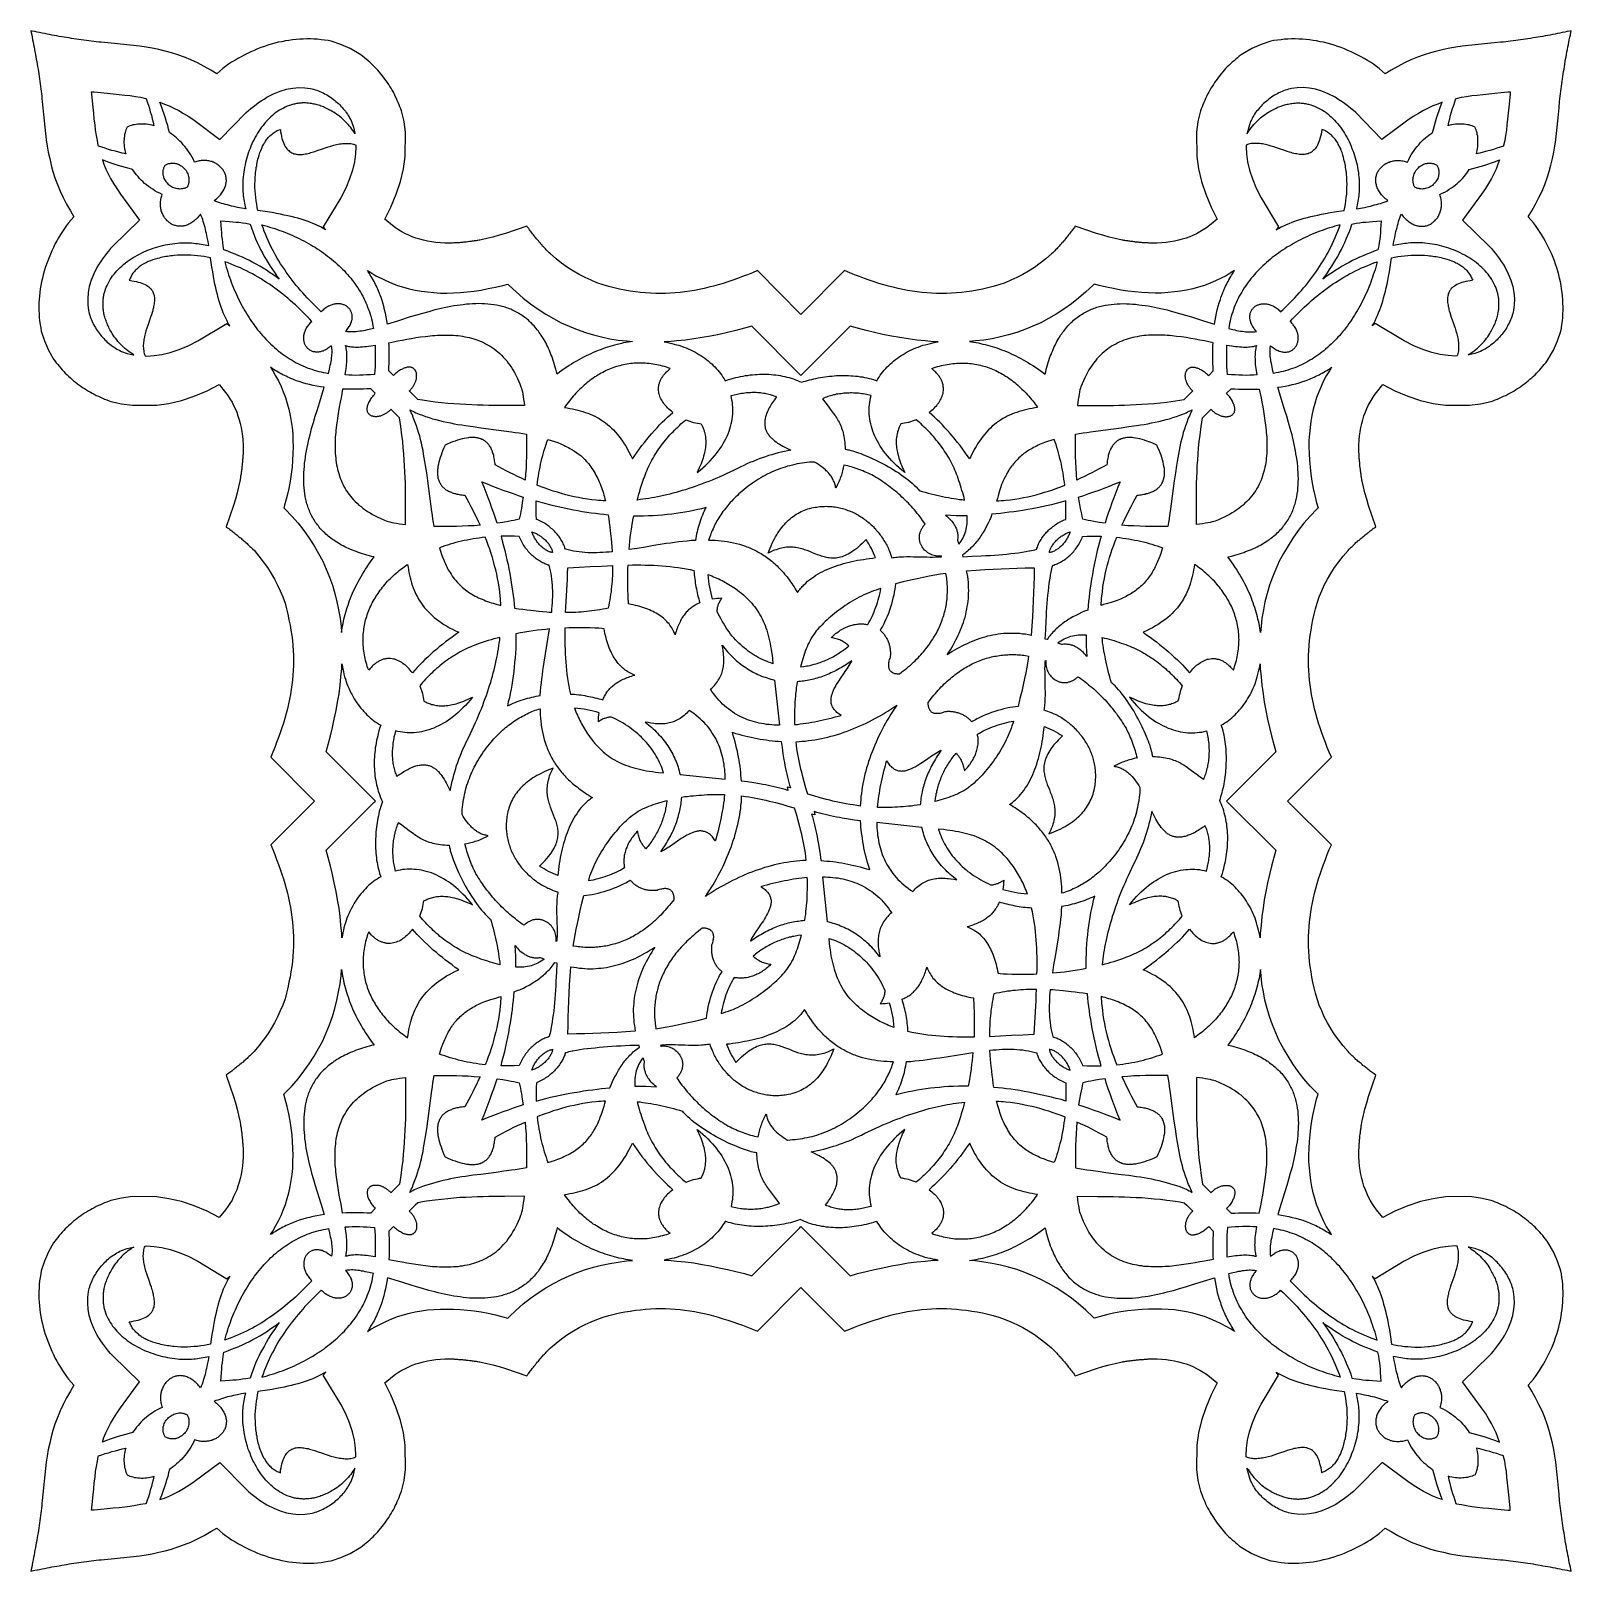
# Model space of a CAD drawing. Extents: x -61 to 56, y 12 to 129.
import ezdxf

# ---------------------------------------------------------------- set-up
doc = ezdxf.new("R2010")
doc.units = 0
doc.header["$MEASUREMENT"] = 0
doc.layers.add('LAYER_1', color=18, linetype='CONTINUOUS')

msp = doc.modelspace()

# ---------------------------------------------------------------- linework, layer by layer
at = {"layer": 'LAYER_1'}
for points in [[(28.43, 115.26), (28.89, 114.35), (28.31, 113.88), (28.08, 113.7), (27.83, 113.54), (27.58, 113.39), (27.32, 113.26), (27.08, 113.15), (26.81, 113.03), (26.54, 112.93), (26.24, 112.84), (25.96, 112.77), (25.66, 112.69), (25.33, 112.64), (25.02, 112.6), (24.69, 112.57), (24.35, 112.55), (23.99, 112.54), (23.9, 112.55), (23.83, 112.55), (23.75, 112.55), (23.68, 112.56), (23.61, 112.56), (23.53, 112.56), (23.46, 112.57), (23.39, 112.57), (23.31, 112.58), (23.24, 112.58), (23.16, 112.59), (23.09, 112.6), (23.02, 112.6), (22.94, 112.61), (22.87, 112.62), (22.8, 112.63), (22.72, 112.63), (22.65, 112.64), (22.58, 112.65), (22.5, 112.66), (22.43, 112.67), (22.35, 112.68), (22.28, 112.69), (22.21, 112.7), (22.13, 112.71), (22.06, 112.72), (21.99, 112.73), (21.91, 112.74), (21.84, 112.75), (21.77, 112.77), (21.7, 112.78), (21.61, 112.79), (21.17, 112.9), (20.72, 112.99), (20.24, 113.14), (19.76, 113.28), (18.16, 113.83), (18.14, 113.79), (18.08, 113.71), (18.02, 113.64), (17.96, 113.56), (17.9, 113.48), (17.84, 113.4), (17.78, 113.32), (17.72, 113.25), (17.66, 113.17), (17.6, 113.09), (17.54, 113.01), (17.48, 112.94), (17.42, 112.86), (17.35, 112.78), (17.29, 112.71), (17.23, 112.63), (17.16, 112.56), (17.1, 112.48), (17.03, 112.41), (16.96, 112.33), (16.89, 112.26), (16.83, 112.18), (16.76, 112.11), (16.68, 112.04), (16.61, 111.96), (16.54, 111.89), (16.47, 111.81), (16.38, 111.73), (15.95, 111.37), (15.52, 111.03), (15.09, 110.71), (14.64, 110.43), (14.2, 110.18), (13.76, 109.94), (13.31, 109.75), (12.88, 109.56), (12.39, 109.39), (11.96, 109.27), (11.55, 109.17), (11.15, 109.08), (10.75, 109), (10.35, 108.93), (9.96, 108.88), (9.57, 108.83), (9.19, 108.79), (8.81, 108.77), (8.43, 108.75), (8.06, 108.75), (7.69, 108.75), (7.32, 108.77), (6.95, 108.79), (6.58, 108.82), (6.22, 108.86), (5.86, 108.92), (5.5, 108.98), (5.14, 109.04), (4.78, 109.12), (4.42, 109.21), (4.06, 109.3), (3.7, 109.4), (3.33, 109.51), (2.97, 109.63), (2.61, 109.75), (2.24, 109.88), (1.87, 110.02), (1.5, 110.16), (1.13, 110.31), (0.75, 110.47), (-2.55, 107.17), (-5.84, 110.47), (-6.22, 110.31), (-6.59, 110.16), (-6.97, 110.02), (-7.33, 109.88), (-7.7, 109.75), (-8.07, 109.63), (-8.43, 109.51), (-8.79, 109.4), (-9.15, 109.3), (-9.51, 109.21), (-9.87, 109.12), (-10.23, 109.04), (-10.59, 108.98), (-10.95, 108.92), (-11.31, 108.86), (-11.68, 108.82), (-12.04, 108.79), (-12.41, 108.77), (-12.78, 108.75), (-13.15, 108.75), (-13.52, 108.75), (-13.9, 108.77), (-14.28, 108.79), (-14.67, 108.83), (-15.05, 108.88), (-15.44, 108.93), (-15.84, 109), (-16.24, 109.08), (-16.65, 109.17), (-17.06, 109.27), (-17.49, 109.39), (-17.97, 109.56), (-18.4, 109.75), (-18.85, 109.94), (-19.3, 110.18), (-19.73, 110.43), (-20.18, 110.71), (-20.62, 111.03), (-21.04, 111.37), (-21.47, 111.73), (-21.56, 111.81), (-21.63, 111.89), (-21.71, 111.96), (-21.78, 112.04), (-21.85, 112.11), (-21.92, 112.18), (-21.99, 112.26), (-22.06, 112.33), (-22.12, 112.41), (-22.19, 112.48), (-22.25, 112.56), (-22.32, 112.63), (-22.38, 112.71), (-22.45, 112.79), (-22.51, 112.86), (-22.57, 112.94), (-22.63, 113.01), (-22.69, 113.09), (-22.75, 113.17), (-22.81, 113.25), (-22.87, 113.32), (-22.93, 113.4), (-22.99, 113.48), (-23.05, 113.56), (-23.11, 113.64), (-23.17, 113.72), (-23.23, 113.79), (-23.26, 113.83), (-24.86, 113.28), (-25.34, 113.14), (-25.82, 112.99), (-26.27, 112.9), (-26.7, 112.79), (-26.79, 112.78), (-26.86, 112.77), (-26.94, 112.75), (-27.01, 112.74), (-27.08, 112.73), (-27.15, 112.72), (-27.23, 112.71), (-27.3, 112.7), (-27.37, 112.69), (-27.45, 112.68), (-27.52, 112.67), (-27.59, 112.66), (-27.67, 112.65), (-27.74, 112.64), (-27.82, 112.63), (-27.89, 112.63), (-27.96, 112.62), (-28.04, 112.61), (-28.11, 112.6), (-28.18, 112.6), (-28.26, 112.59), (-28.33, 112.58), (-28.41, 112.58), (-28.48, 112.57), (-28.55, 112.57), (-28.63, 112.56), (-28.7, 112.56), (-28.77, 112.56), (-28.85, 112.55), (-28.92, 112.55), (-28.99, 112.55), (-29.09, 112.54), (-29.45, 112.55), (-29.78, 112.57), (-30.11, 112.6), (-30.43, 112.64), (-30.75, 112.69), (-31.06, 112.77), (-31.34, 112.84), (-31.63, 112.93), (-31.91, 113.03), (-32.17, 113.15), (-32.41, 113.26), (-32.68, 113.39), (-32.93, 113.54), (-33.17, 113.7), (-33.4, 113.88), (-33.98, 114.35), (-33.52, 115.26), (-33.11, 116.24), (-32.79, 117.2), (-32.57, 118.15), (-32.43, 119.08), (-32.42, 120.89), (-32.52, 121.73), (-32.72, 122.54), (-32.77, 122.68), (-32.83, 122.84), (-32.89, 123), (-32.96, 123.16), (-33.03, 123.32), (-33.1, 123.48), (-33.18, 123.64), (-33.25, 123.79), (-33.33, 123.94), (-33.42, 124.09), (-33.5, 124.24), (-33.59, 124.38), (-33.68, 124.52), (-33.77, 124.67), (-33.87, 124.81), (-33.97, 124.94), (-34.07, 125.08), (-34.17, 125.21), (-34.28, 125.34), (-34.39, 125.47), (-34.5, 125.6), (-34.62, 125.73), (-34.74, 125.85), (-34.86, 125.97), (-34.98, 126.09), (-35.11, 126.21), (-35.24, 126.32), (-35.37, 126.44), (-35.51, 126.55), (-35.65, 126.66), (-35.79, 126.76), (-35.91, 126.85), (-36.59, 127.24), (-37.29, 127.55), (-38.02, 127.79), (-38.26, 127.84), (-38.53, 127.88), (-38.79, 127.91), (-39.06, 127.94), (-39.33, 127.96), (-39.59, 127.97), (-39.86, 127.97), (-40.13, 127.96), (-40.4, 127.95), (-40.67, 127.93), (-40.94, 127.9), (-41.21, 127.86), (-41.48, 127.82), (-41.75, 127.76), (-42.02, 127.71), (-42.28, 127.64), (-42.55, 127.57), (-42.81, 127.49), (-43.07, 127.4), (-43.33, 127.31), (-43.59, 127.21), (-43.84, 127.1), (-44.09, 126.99), (-44.34, 126.87), (-44.59, 126.75), (-44.83, 126.62), (-45.07, 126.49), (-45.31, 126.34), (-45.54, 126.2), (-45.77, 126.05), (-46, 125.89), (-46.2, 125.74), (-46.67, 125.33), (-47.1, 125.6), (-47.61, 125.89), (-48.12, 126.15), (-48.61, 126.38), (-49.1, 126.58), (-49.6, 126.76), (-50.08, 126.91), (-50.57, 127.04), (-51.05, 127.16), (-51.53, 127.26), (-52, 127.34), (-52.47, 127.41), (-53.92, 127.58), (-54.39, 127.61), (-54.88, 127.67), (-55.38, 127.71), (-55.57, 127.73), (-55.76, 127.75), (-55.95, 127.78), (-56.14, 127.8), (-56.32, 127.82), (-56.51, 127.85), (-56.7, 127.87), (-56.89, 127.9), (-57.07, 127.92), (-57.26, 127.95), (-57.45, 127.98), (-57.63, 128.01), (-57.82, 128.04), (-58, 128.07), (-58.19, 128.1), (-58.37, 128.13), (-58.56, 128.16), (-58.75, 128.2), (-58.93, 128.23), (-59.11, 128.26), (-59.3, 128.3), (-59.48, 128.33), (-59.67, 128.37), (-59.85, 128.4), (-60.04, 128.44), (-60.22, 128.48), (-60.4, 128.52), (-60.59, 128.56), (-60.7, 128.58), (-60.68, 128.46), (-60.64, 128.28), (-60.6, 128.09), (-60.57, 127.91), (-60.53, 127.73), (-60.49, 127.54), (-60.46, 127.36), (-60.42, 127.17), (-60.39, 126.99), (-60.35, 126.8), (-60.32, 126.62), (-60.29, 126.44), (-60.26, 126.25), (-60.22, 126.06), (-60.19, 125.88), (-60.16, 125.69), (-60.13, 125.51), (-60.1, 125.32), (-60.08, 125.14), (-60.05, 124.95), (-60.02, 124.76), (-60, 124.57), (-59.97, 124.39), (-59.95, 124.2), (-59.92, 124.01), (-59.9, 123.82), (-59.88, 123.64), (-59.86, 123.45), (-59.84, 123.25), (-59.79, 122.76), (-59.74, 122.27), (-59.7, 121.79), (-59.54, 120.35), (-59.47, 119.88), (-59.39, 119.41), (-59.28, 118.93), (-59.17, 118.44), (-59.04, 117.95), (-58.88, 117.47), (-58.7, 116.98), (-58.5, 116.48), (-58.27, 116), (-58.01, 115.49), (-57.72, 114.98), (-57.46, 114.54), (-57.87, 114.08), (-58.02, 113.87), (-58.17, 113.65), (-58.32, 113.42), (-58.47, 113.19), (-58.61, 112.95), (-58.75, 112.71), (-58.88, 112.47), (-59, 112.22), (-59.12, 111.97), (-59.23, 111.72), (-59.33, 111.46), (-59.43, 111.2), (-59.53, 110.95), (-59.61, 110.68), (-59.69, 110.42), (-59.76, 110.16), (-59.83, 109.89), (-59.89, 109.62), (-59.94, 109.36), (-59.99, 109.09), (-60.02, 108.82), (-60.05, 108.55), (-60.07, 108.28), (-60.09, 108.01), (-60.09, 107.74), (-60.09, 107.47), (-60.08, 107.2), (-60.07, 106.93), (-60.04, 106.67), (-60.01, 106.4), (-59.96, 106.14), (-59.92, 105.9), (-59.68, 105.16), (-59.36, 104.46), (-58.98, 103.79), (-58.89, 103.66), (-58.78, 103.52), (-58.67, 103.38), (-58.56, 103.25), (-58.45, 103.11), (-58.33, 102.98), (-58.21, 102.86), (-58.1, 102.73), (-57.97, 102.61), (-57.85, 102.49), (-57.72, 102.38), (-57.6, 102.27), (-57.47, 102.16), (-57.34, 102.05), (-57.2, 101.94), (-57.07, 101.84), (-56.93, 101.74), (-56.79, 101.65), (-56.65, 101.56), (-56.51, 101.46), (-56.36, 101.38), (-56.21, 101.29), (-56.06, 101.21), (-55.91, 101.13), (-55.76, 101.05), (-55.6, 100.98), (-55.45, 100.91), (-55.29, 100.84), (-55.13, 100.77), (-54.97, 100.71), (-54.8, 100.64), (-54.66, 100.59), (-53.86, 100.4), (-53.02, 100.3), (-51.2, 100.31), (-50.27, 100.45), (-49.33, 100.67), (-48.36, 100.99), (-47.39, 101.39), (-46.48, 101.86), (-46, 101.28), (-45.83, 101.05), (-45.67, 100.8), (-45.51, 100.55), (-45.39, 100.29), (-45.27, 100.05), (-45.16, 99.78), (-45.06, 99.5), (-44.97, 99.21), (-44.89, 98.93), (-44.82, 98.63), (-44.77, 98.3), (-44.72, 97.99), (-44.69, 97.66), (-44.68, 97.32), (-44.67, 96.96), (-44.67, 96.87), (-44.67, 96.8), (-44.68, 96.72), (-44.68, 96.65), (-44.68, 96.58), (-44.69, 96.5), (-44.69, 96.43), (-44.7, 96.35), (-44.7, 96.28), (-44.71, 96.21), (-44.72, 96.13), (-44.72, 96.06), (-44.73, 95.99), (-44.74, 95.91), (-44.74, 95.84), (-44.75, 95.77), (-44.76, 95.69), (-44.77, 95.62), (-44.77, 95.54), (-44.78, 95.47), (-44.79, 95.4), (-44.8, 95.32), (-44.81, 95.25), (-44.82, 95.18), (-44.83, 95.1), (-44.84, 95.03), (-44.86, 94.96), (-44.87, 94.88), (-44.88, 94.81), (-44.89, 94.74), (-44.9, 94.66), (-44.92, 94.58), (-45.02, 94.14), (-45.12, 93.69), (-45.26, 93.21), (-45.41, 92.73), (-45.96, 91.13), (-45.92, 91.1), (-45.84, 91.05), (-45.76, 90.99), (-45.68, 90.93), (-45.6, 90.87), (-45.53, 90.81), (-45.45, 90.75), (-45.37, 90.69), (-45.29, 90.63), (-45.22, 90.57), (-45.14, 90.51), (-45.06, 90.45), (-44.99, 90.38), (-44.91, 90.32), (-44.83, 90.26), (-44.76, 90.19), (-44.68, 90.13), (-44.61, 90.06), (-44.53, 90), (-44.46, 89.93), (-44.38, 89.86), (-44.31, 89.79), (-44.23, 89.72), (-44.16, 89.65), (-44.09, 89.58), (-44.01, 89.51), (-43.94, 89.43), (-43.85, 89.35), (-43.49, 88.92), (-43.15, 88.49), (-42.83, 88.06), (-42.56, 87.6), (-42.3, 87.17), (-42.07, 86.72), (-41.87, 86.28), (-41.68, 85.84), (-41.51, 85.36), (-41.4, 84.93), (-41.3, 84.52), (-41.21, 84.11), (-41.13, 83.71), (-41.06, 83.32), (-41, 82.93), (-40.95, 82.54), (-40.92, 82.16), (-40.89, 81.78), (-40.88, 81.4), (-40.87, 81.03), (-40.88, 80.65), (-40.89, 80.28), (-40.91, 79.92), (-40.95, 79.55), (-40.99, 79.19), (-41.04, 78.83), (-41.1, 78.47), (-41.17, 78.11), (-41.25, 77.75), (-41.33, 77.39), (-41.42, 77.03), (-41.53, 76.66), (-41.63, 76.3), (-41.75, 75.94), (-41.87, 75.58), (-42, 75.21), (-42.14, 74.84), (-42.28, 74.47), (-42.43, 74.1), (-42.59, 73.72), (-39.29, 70.42), (-42.59, 67.12), (-42.43, 66.75), (-42.28, 66.37), (-42.14, 66), (-42, 65.63), (-41.87, 65.27), (-41.75, 64.9), (-41.63, 64.54), (-41.53, 64.18), (-41.42, 63.82), (-41.33, 63.46), (-41.25, 63.1), (-41.17, 62.74), (-41.1, 62.38), (-41.04, 62.02), (-40.99, 61.65), (-40.95, 61.29), (-40.91, 60.93), (-40.89, 60.56), (-40.88, 60.19), (-40.87, 59.82), (-40.88, 59.44), (-40.89, 59.07), (-40.92, 58.69), (-40.95, 58.3), (-41, 57.92), (-41.06, 57.52), (-41.13, 57.13), (-41.21, 56.73), (-41.3, 56.32), (-41.4, 55.91), (-41.51, 55.48), (-41.68, 55), (-41.87, 54.57), (-42.07, 54.12), (-42.3, 53.67), (-42.56, 53.24), (-42.83, 52.79), (-43.15, 52.35), (-43.49, 51.93), (-43.85, 51.5), (-43.94, 51.41), (-44.01, 51.34), (-44.09, 51.26), (-44.16, 51.19), (-44.23, 51.12), (-44.31, 51.05), (-44.38, 50.98), (-44.46, 50.91), (-44.53, 50.85), (-44.61, 50.78), (-44.68, 50.71), (-44.76, 50.65), (-44.83, 50.59), (-44.91, 50.52), (-44.99, 50.46), (-45.06, 50.4), (-45.14, 50.34), (-45.22, 50.27), (-45.29, 50.21), (-45.37, 50.15), (-45.45, 50.09), (-45.53, 50.03), (-45.6, 49.98), (-45.68, 49.92), (-45.76, 49.86), (-45.84, 49.8), (-45.92, 49.74), (-45.96, 49.71), (-45.41, 48.11), (-45.26, 47.63), (-45.12, 47.15), (-45.02, 46.7), (-44.92, 46.27), (-44.9, 46.18), (-44.89, 46.11), (-44.88, 46.03), (-44.87, 45.96), (-44.86, 45.89), (-44.84, 45.81), (-44.83, 45.74), (-44.82, 45.67), (-44.81, 45.59), (-44.8, 45.52), (-44.79, 45.45), (-44.78, 45.37), (-44.77, 45.3), (-44.77, 45.23), (-44.76, 45.15), (-44.75, 45.08), (-44.74, 45), (-44.74, 44.93), (-44.73, 44.86), (-44.72, 44.78), (-44.72, 44.71), (-44.71, 44.64), (-44.7, 44.56), (-44.7, 44.49), (-44.69, 44.41), (-44.69, 44.34), (-44.68, 44.27), (-44.68, 44.19), (-44.68, 44.12), (-44.67, 44.05), (-44.67, 43.97), (-44.67, 43.88), (-44.68, 43.52), (-44.69, 43.19), (-44.72, 42.85), (-44.77, 42.54), (-44.82, 42.21), (-44.89, 41.91), (-44.97, 41.63), (-45.06, 41.34), (-45.16, 41.06), (-45.27, 40.8), (-45.39, 40.56), (-45.51, 40.29), (-45.67, 40.04), (-45.83, 39.8), (-46, 39.56), (-46.47, 38.98), (-47.39, 39.45), (-48.36, 39.85), (-49.33, 40.17), (-50.27, 40.39), (-51.2, 40.54), (-53.02, 40.55), (-53.86, 40.44), (-54.66, 40.25), (-54.8, 40.2), (-54.97, 40.14), (-55.13, 40.07), (-55.29, 40.01), (-55.45, 39.94), (-55.6, 39.87), (-55.76, 39.79), (-55.91, 39.71), (-56.06, 39.63), (-56.21, 39.55), (-56.36, 39.47), (-56.51, 39.38), (-56.65, 39.29), (-56.79, 39.2), (-56.93, 39.1), (-57.07, 39), (-57.2, 38.9), (-57.34, 38.79), (-57.47, 38.69), (-57.6, 38.58), (-57.72, 38.47), (-57.85, 38.35), (-57.97, 38.23), (-58.1, 38.11), (-58.21, 37.99), (-58.33, 37.86), (-58.45, 37.73), (-58.56, 37.6), (-58.67, 37.46), (-58.78, 37.32), (-58.89, 37.18), (-58.98, 37.06), (-59.36, 36.38), (-59.68, 35.68), (-59.92, 34.94), (-59.96, 34.71), (-60.01, 34.44), (-60.04, 34.18), (-60.07, 33.91), (-60.08, 33.64), (-60.09, 33.37), (-60.09, 33.1), (-60.09, 32.84), (-60.07, 32.57), (-60.05, 32.3), (-60.02, 32.03), (-59.99, 31.76), (-59.94, 31.49), (-59.89, 31.22), (-59.83, 30.95), (-59.76, 30.69), (-59.69, 30.42), (-59.61, 30.16), (-59.53, 29.9), (-59.43, 29.64), (-59.33, 29.38), (-59.23, 29.13), (-59.12, 28.87), (-59, 28.62), (-58.88, 28.38), (-58.75, 28.13), (-58.61, 27.89), (-58.47, 27.66), (-58.32, 27.43), (-58.17, 27.2), (-58.02, 26.97), (-57.86, 26.77), (-57.46, 26.3), (-57.72, 25.86), (-58.01, 25.36), (-58.27, 24.85), (-58.5, 24.36), (-58.7, 23.87), (-58.88, 23.37), (-59.04, 22.89), (-59.17, 22.4), (-59.28, 21.92), (-59.39, 21.44), (-59.47, 20.96), (-59.54, 20.5), (-59.7, 19.05), (-59.74, 18.57), (-59.79, 18.09), (-59.84, 17.59), (-59.86, 17.4), (-59.88, 17.21), (-59.9, 17.02), (-59.92, 16.83), (-59.95, 16.64), (-59.97, 16.46), (-60, 16.27), (-60.02, 16.08), (-60.05, 15.89), (-60.08, 15.71), (-60.1, 15.52), (-60.13, 15.34), (-60.16, 15.15), (-60.19, 14.96), (-60.22, 14.78), (-60.26, 14.59), (-60.29, 14.41), (-60.32, 14.22), (-60.35, 14.04), (-60.39, 13.85), (-60.42, 13.67), (-60.46, 13.48), (-60.49, 13.3), (-60.53, 13.12), (-60.57, 12.93), (-60.6, 12.75), (-60.64, 12.56), (-60.68, 12.38), (-60.71, 12.26), (-60.59, 12.29), (-60.4, 12.33), (-60.22, 12.36), (-60.04, 12.4), (-59.85, 12.44), (-59.67, 12.47), (-59.48, 12.51), (-59.3, 12.55), (-59.11, 12.58), (-58.93, 12.61), (-58.74, 12.65), (-58.56, 12.68), (-58.37, 12.71), (-58.19, 12.74), (-58, 12.78), (-57.82, 12.81), (-57.63, 12.84), (-57.45, 12.86), (-57.26, 12.89), (-57.07, 12.92), (-56.89, 12.95), (-56.7, 12.97), (-56.51, 13), (-56.32, 13.02), (-56.14, 13.05), (-55.95, 13.07), (-55.76, 13.09), (-55.57, 13.11), (-55.38, 13.13), (-54.88, 13.17), (-54.39, 13.23), (-53.92, 13.27), (-52.47, 13.43), (-52, 13.5), (-51.53, 13.58), (-51.05, 13.69), (-50.57, 13.8), (-50.08, 13.93), (-49.6, 14.09), (-49.1, 14.27), (-48.61, 14.46), (-48.12, 14.7), (-47.61, 14.96), (-47.1, 15.25), (-46.67, 15.51), (-46.2, 15.1), (-46, 14.95), (-45.77, 14.8), (-45.54, 14.64), (-45.31, 14.5), (-45.07, 14.36), (-44.83, 14.22), (-44.59, 14.09), (-44.34, 13.97), (-44.09, 13.85), (-43.84, 13.74), (-43.59, 13.63), (-43.33, 13.53), (-43.07, 13.44), (-42.81, 13.36), (-42.55, 13.28), (-42.28, 13.2), (-42.02, 13.14), (-41.75, 13.08), (-41.48, 13.03), (-41.21, 12.98), (-40.94, 12.95), (-40.67, 12.92), (-40.4, 12.89), (-40.13, 12.88), (-39.86, 12.87), (-39.59, 12.88), (-39.33, 12.88), (-39.06, 12.9), (-38.79, 12.93), (-38.52, 12.96), (-38.26, 13.01), (-38.02, 13.05), (-37.29, 13.29), (-36.59, 13.61), (-35.91, 13.99), (-35.79, 14.08), (-35.65, 14.19), (-35.51, 14.3), (-35.37, 14.41), (-35.24, 14.52), (-35.11, 14.64), (-34.98, 14.75), (-34.86, 14.87), (-34.74, 14.99), (-34.62, 15.12), (-34.5, 15.24), (-34.39, 15.37), (-34.28, 15.5), (-34.17, 15.63), (-34.07, 15.77), (-33.97, 15.9), (-33.87, 16.04), (-33.77, 16.18), (-33.68, 16.32), (-33.59, 16.46), (-33.5, 16.61), (-33.42, 16.76), (-33.33, 16.9), (-33.25, 17.06), (-33.18, 17.21), (-33.1, 17.36), (-33.03, 17.52), (-32.96, 17.68), (-32.89, 17.84), (-32.83, 18), (-32.77, 18.17), (-32.72, 18.31), (-32.52, 19.11), (-32.42, 19.95), (-32.43, 21.77), (-32.57, 22.7), (-32.79, 23.64), (-33.11, 24.61), (-33.52, 25.58), (-33.98, 26.49), (-33.4, 26.97), (-33.17, 27.14), (-32.93, 27.3), (-32.68, 27.45), (-32.41, 27.58), (-32.17, 27.7), (-31.91, 27.81), (-31.63, 27.91), (-31.34, 28), (-31.06, 28.07), (-30.75, 28.15), (-30.43, 28.2), (-30.11, 28.25), (-29.78, 28.27), (-29.45, 28.29), (-29.09, 28.3), (-28.99, 28.3), (-28.92, 28.29), (-28.85, 28.29), (-28.77, 28.29), (-28.7, 28.28), (-28.63, 28.28), (-28.55, 28.27), (-28.48, 28.27), (-28.41, 28.26), (-28.33, 28.26), (-28.26, 28.25), (-28.18, 28.25), (-28.11, 28.24), (-28.04, 28.23), (-27.96, 28.23), (-27.89, 28.22), (-27.82, 28.21), (-27.74, 28.2), (-27.67, 28.19), (-27.59, 28.18), (-27.52, 28.18), (-27.45, 28.17), (-27.37, 28.16), (-27.3, 28.15), (-27.23, 28.13), (-27.15, 28.12), (-27.08, 28.11), (-27.01, 28.1), (-26.94, 28.09), (-26.86, 28.08), (-26.79, 28.06), (-26.7, 28.05), (-26.27, 27.95), (-25.82, 27.85), (-25.34, 27.71), (-24.86, 27.56), (-23.26, 27.01), (-23.23, 27.05), (-23.17, 27.13), (-23.11, 27.21), (-23.05, 27.29), (-22.99, 27.36), (-22.93, 27.44), (-22.87, 27.52), (-22.81, 27.6), (-22.75, 27.68), (-22.69, 27.75), (-22.63, 27.83), (-22.57, 27.91), (-22.51, 27.98), (-22.45, 28.06), (-22.38, 28.13), (-22.32, 28.21), (-22.25, 28.29), (-22.19, 28.36), (-22.12, 28.44), (-22.06, 28.51), (-21.99, 28.59), (-21.92, 28.66), (-21.85, 28.73), (-21.78, 28.81), (-21.71, 28.88), (-21.63, 28.96), (-21.56, 29.03), (-21.47, 29.12), (-21.04, 29.48), (-20.62, 29.82), (-20.18, 30.14), (-19.73, 30.41), (-19.29, 30.67), (-18.85, 30.9), (-18.4, 31.1), (-17.97, 31.28), (-17.49, 31.45), (-17.06, 31.57), (-16.65, 31.67), (-16.24, 31.76), (-15.84, 31.84), (-15.44, 31.91), (-15.05, 31.97), (-14.67, 32.01), (-14.28, 32.05), (-13.9, 32.08), (-13.52, 32.09), (-13.15, 32.1), (-12.78, 32.09), (-12.41, 32.08), (-12.04, 32.05), (-11.68, 32.02), (-11.31, 31.98), (-10.95, 31.93), (-10.59, 31.87), (-10.23, 31.8), (-9.87, 31.72), (-9.51, 31.64), (-9.15, 31.54), (-8.79, 31.44), (-8.43, 31.33), (-8.07, 31.22), (-7.7, 31.09), (-7.33, 30.96), (-6.97, 30.83), (-6.59, 30.68), (-6.22, 30.53), (-5.84, 30.38), (-2.55, 33.68), (0.75, 30.38), (1.13, 30.53), (1.5, 30.68), (1.87, 30.83), (2.24, 30.96), (2.61, 31.09), (2.97, 31.22), (3.33, 31.33), (3.7, 31.44), (4.06, 31.54), (4.42, 31.64), (4.78, 31.72), (5.14, 31.8), (5.5, 31.87), (5.86, 31.93), (6.22, 31.98), (6.58, 32.02), (6.95, 32.05), (7.32, 32.08), (7.69, 32.09), (8.06, 32.1), (8.43, 32.09), (8.81, 32.08), (9.19, 32.05), (9.57, 32.01), (9.96, 31.97), (10.35, 31.91), (10.75, 31.84), (11.15, 31.76), (11.55, 31.67), (11.96, 31.57), (12.39, 31.45), (12.88, 31.28), (13.31, 31.1), (13.76, 30.9), (14.2, 30.67), (14.64, 30.41), (15.09, 30.14), (15.52, 29.82), (15.95, 29.48), (16.38, 29.12), (16.47, 29.03), (16.54, 28.96), (16.61, 28.88), (16.69, 28.81), (16.76, 28.73), (16.83, 28.66), (16.89, 28.59), (16.96, 28.51), (17.03, 28.44), (17.1, 28.36), (17.16, 28.29), (17.23, 28.21), (17.29, 28.13), (17.35, 28.06), (17.42, 27.98), (17.48, 27.91), (17.54, 27.83), (17.6, 27.75), (17.66, 27.68), (17.72, 27.6), (17.78, 27.52), (17.84, 27.44), (17.9, 27.36), (17.96, 27.29), (18.02, 27.21), (18.08, 27.13), (18.14, 27.05), (18.16, 27.01), (19.76, 27.56), (20.24, 27.71), (20.72, 27.85), (21.18, 27.95), (21.61, 28.05), (21.7, 28.06), (21.77, 28.08), (21.84, 28.09), (21.91, 28.1), (21.99, 28.11), (22.06, 28.12), (22.13, 28.14), (22.21, 28.15), (22.28, 28.16), (22.35, 28.17), (22.43, 28.18), (22.5, 28.18), (22.58, 28.19), (22.65, 28.2), (22.72, 28.21), (22.8, 28.22), (22.87, 28.23), (22.94, 28.23), (23.02, 28.24), (23.09, 28.25), (23.16, 28.25), (23.24, 28.26), (23.31, 28.26), (23.39, 28.27), (23.46, 28.27), (23.53, 28.28), (23.61, 28.28), (23.68, 28.29), (23.75, 28.29), (23.83, 28.29), (23.9, 28.3), (23.99, 28.3), (24.35, 28.29), (24.69, 28.27), (25.02, 28.25), (25.33, 28.2), (25.66, 28.15), (25.96, 28.07), (26.24, 28), (26.54, 27.91), (26.81, 27.81), (27.08, 27.7), (27.32, 27.58), (27.58, 27.45), (27.83, 27.3), (28.08, 27.14), (28.31, 26.97), (28.89, 26.49), (28.43, 25.58), (28.02, 24.61), (27.7, 23.64), (27.48, 22.7), (27.34, 21.77), (27.33, 19.95), (27.43, 19.11), (27.63, 18.31), (27.68, 18.17), (27.74, 18), (27.8, 17.84), (27.87, 17.68), (27.94, 17.52), (28.01, 17.36), (28.08, 17.21), (28.16, 17.06), (28.24, 16.9), (28.32, 16.75), (28.41, 16.61), (28.5, 16.46), (28.59, 16.32), (28.68, 16.18), (28.78, 16.04), (28.87, 15.9), (28.98, 15.77), (29.08, 15.63), (29.19, 15.5), (29.3, 15.37), (29.41, 15.24), (29.52, 15.12), (29.64, 14.99), (29.76, 14.87), (29.89, 14.75), (30.02, 14.64), (30.15, 14.52), (30.28, 14.41), (30.41, 14.3), (30.55, 14.19), (30.7, 14.08), (30.82, 13.99), (31.49, 13.61), (32.19, 13.29), (32.93, 13.05), (33.17, 13.01), (33.43, 12.96), (33.7, 12.93), (33.97, 12.9), (34.23, 12.88), (34.5, 12.88), (34.77, 12.87), (35.04, 12.88), (35.31, 12.89), (35.58, 12.92), (35.85, 12.95), (36.12, 12.98), (36.39, 13.03), (36.66, 13.08), (36.92, 13.14), (37.19, 13.2), (37.45, 13.28), (37.72, 13.36), (37.98, 13.44), (38.24, 13.53), (38.49, 13.63), (38.75, 13.74), (39, 13.85), (39.25, 13.97), (39.5, 14.09), (39.74, 14.22), (39.98, 14.36), (40.22, 14.5), (40.45, 14.64), (40.68, 14.8), (40.9, 14.95), (41.11, 15.1), (41.57, 15.51), (42.01, 15.25), (42.52, 14.96), (43.03, 14.7), (43.52, 14.46), (44.01, 14.27), (44.5, 14.09), (44.99, 13.93), (45.47, 13.8), (45.96, 13.69), (46.44, 13.58), (46.91, 13.5), (47.38, 13.43), (48.83, 13.27), (49.3, 13.23), (49.79, 13.17), (50.28, 13.13), (50.48, 13.11), (50.67, 13.09), (50.86, 13.07), (51.04, 13.05), (51.23, 13.02), (51.42, 13), (51.61, 12.97), (51.79, 12.95), (51.98, 12.92), (52.17, 12.89), (52.35, 12.86), (52.54, 12.84), (52.73, 12.81), (52.91, 12.78), (53.1, 12.74), (53.28, 12.71), (53.47, 12.68), (53.65, 12.65), (53.84, 12.61), (54.02, 12.58), (54.21, 12.55), (54.39, 12.51), (54.57, 12.47), (54.76, 12.44), (54.94, 12.4), (55.13, 12.36), (55.31, 12.33), (55.49, 12.29), (55.61, 12.26), (55.59, 12.38), (55.55, 12.56), (55.51, 12.75), (55.47, 12.93), (55.44, 13.12), (55.4, 13.3), (55.36, 13.48), (55.33, 13.67), (55.29, 13.85), (55.26, 14.04), (55.23, 14.22), (55.19, 14.41), (55.16, 14.59), (55.13, 14.78), (55.1, 14.96), (55.07, 15.15), (55.04, 15.34), (55.01, 15.52), (54.98, 15.71), (54.96, 15.89), (54.93, 16.08), (54.9, 16.27), (54.88, 16.46), (54.85, 16.64), (54.83, 16.83), (54.81, 17.02), (54.78, 17.21), (54.76, 17.4), (54.74, 17.59), (54.7, 18.09), (54.65, 18.57), (54.61, 19.05), (54.44, 20.5), (54.37, 20.96), (54.3, 21.44), (54.19, 21.92), (54.07, 22.4), (53.95, 22.89), (53.79, 23.37), (53.61, 23.87), (53.41, 24.36), (53.18, 24.85), (52.92, 25.36), (52.63, 25.86), (52.37, 26.3), (52.77, 26.77), (52.92, 26.97), (53.08, 27.2), (53.23, 27.43), (53.38, 27.66), (53.52, 27.89), (53.65, 28.13), (53.78, 28.38), (53.91, 28.62), (54.02, 28.87), (54.14, 29.13), (54.24, 29.38), (54.34, 29.64), (54.43, 29.9), (54.52, 30.16), (54.6, 30.42), (54.67, 30.69), (54.74, 30.95), (54.8, 31.22), (54.85, 31.49), (54.89, 31.76), (54.93, 32.03), (54.96, 32.3), (54.98, 32.57), (54.99, 32.83), (55, 33.1), (55, 33.37), (54.99, 33.64), (54.97, 33.91), (54.95, 34.18), (54.91, 34.44), (54.87, 34.71), (54.82, 34.94), (54.58, 35.68), (54.27, 36.38), (53.88, 37.06), (53.79, 37.18), (53.69, 37.32), (53.58, 37.46), (53.47, 37.6), (53.35, 37.73), (53.24, 37.86), (53.12, 37.99), (53, 38.11), (52.88, 38.23), (52.76, 38.35), (52.63, 38.47), (52.5, 38.58), (52.37, 38.69), (52.24, 38.79), (52.11, 38.9), (51.97, 39), (51.84, 39.1), (51.7, 39.19), (51.56, 39.29), (51.41, 39.38), (51.27, 39.47), (51.12, 39.55), (50.97, 39.63), (50.82, 39.71), (50.67, 39.79), (50.51, 39.87), (50.35, 39.94), (50.2, 40.01), (50.04, 40.07), (49.87, 40.14), (49.71, 40.2), (49.57, 40.25), (48.76, 40.44), (47.93, 40.55), (46.11, 40.54), (45.18, 40.39), (44.23, 40.17), (43.27, 39.85), (42.3, 39.45), (41.38, 38.98), (40.91, 39.56), (40.73, 39.8), (40.58, 40.04), (40.42, 40.29), (40.29, 40.56), (40.18, 40.8), (40.07, 41.06), (39.96, 41.34), (39.87, 41.63), (39.8, 41.91), (39.72, 42.21), (39.67, 42.54), (39.63, 42.85), (39.6, 43.19), (39.58, 43.52), (39.57, 43.88), (39.58, 43.97), (39.58, 44.05), (39.58, 44.12), (39.59, 44.19), (39.59, 44.27), (39.6, 44.34), (39.6, 44.42), (39.61, 44.49), (39.61, 44.56), (39.62, 44.64), (39.62, 44.71), (39.63, 44.78), (39.63, 44.86), (39.64, 44.93), (39.65, 45.01), (39.66, 45.08), (39.66, 45.15), (39.67, 45.23), (39.68, 45.3), (39.69, 45.37), (39.7, 45.45), (39.71, 45.52), (39.72, 45.59), (39.73, 45.67), (39.74, 45.74), (39.75, 45.81), (39.76, 45.89), (39.77, 45.96), (39.79, 46.03), (39.8, 46.11), (39.81, 46.18), (39.83, 46.27), (39.93, 46.7), (40.03, 47.15), (40.17, 47.63), (40.31, 48.11), (40.86, 49.71), (40.83, 49.74), (40.75, 49.8), (40.67, 49.86), (40.59, 49.92), (40.51, 49.98), (40.43, 50.03), (40.35, 50.09), (40.28, 50.15), (40.2, 50.21), (40.12, 50.27), (40.05, 50.34), (39.97, 50.4), (39.89, 50.46), (39.82, 50.52), (39.74, 50.59), (39.67, 50.65), (39.59, 50.71), (39.51, 50.78), (39.44, 50.85), (39.36, 50.91), (39.29, 50.98), (39.22, 51.05), (39.14, 51.12), (39.07, 51.19), (38.99, 51.26), (38.92, 51.34), (38.85, 51.41), (38.76, 51.5), (38.4, 51.93), (38.06, 52.35), (37.74, 52.79), (37.46, 53.24), (37.21, 53.67), (36.97, 54.12), (36.78, 54.57), (36.59, 55), (36.42, 55.48), (36.3, 55.91), (36.2, 56.32), (36.11, 56.73), (36.03, 57.13), (35.97, 57.52), (35.91, 57.92), (35.86, 58.3), (35.83, 58.69), (35.8, 59.07), (35.78, 59.44), (35.78, 59.82), (35.78, 60.19), (35.8, 60.56), (35.82, 60.93), (35.85, 61.29), (35.9, 61.65), (35.95, 62.02), (36.01, 62.38), (36.08, 62.74), (36.15, 63.1), (36.24, 63.46), (36.33, 63.82), (36.43, 64.18), (36.54, 64.54), (36.66, 64.9), (36.78, 65.27), (36.91, 65.63), (37.05, 66), (37.19, 66.37), (37.34, 66.75), (37.5, 67.12), (34.2, 70.42), (37.5, 73.72), (37.34, 74.1), (37.19, 74.47), (37.05, 74.84), (36.91, 75.21), (36.78, 75.58), (36.66, 75.94), (36.54, 76.3), (36.43, 76.66), (36.33, 77.02), (36.24, 77.39), (36.15, 77.75), (36.08, 78.11), (36.01, 78.47), (35.95, 78.83), (35.9, 79.19), (35.85, 79.55), (35.82, 79.92), (35.8, 80.28), (35.78, 80.65), (35.78, 81.03), (35.78, 81.4), (35.8, 81.78), (35.83, 82.16), (35.86, 82.54), (35.91, 82.93), (35.97, 83.32), (36.03, 83.71), (36.11, 84.11), (36.2, 84.52), (36.3, 84.93), (36.42, 85.36), (36.59, 85.84), (36.78, 86.28), (36.97, 86.72), (37.21, 87.17), (37.46, 87.6), (37.74, 88.06), (38.06, 88.49), (38.4, 88.92), (38.76, 89.34), (38.85, 89.43), (38.92, 89.51), (38.99, 89.58), (39.07, 89.65), (39.14, 89.72), (39.22, 89.79), (39.29, 89.86), (39.36, 89.93), (39.44, 90), (39.51, 90.06), (39.59, 90.13), (39.67, 90.19), (39.74, 90.26), (39.82, 90.32), (39.89, 90.38), (39.97, 90.45), (40.05, 90.51), (40.12, 90.57), (40.2, 90.63), (40.28, 90.69), (40.35, 90.75), (40.43, 90.81), (40.51, 90.87), (40.59, 90.93), (40.67, 90.99), (40.75, 91.04), (40.83, 91.1), (40.86, 91.13), (40.31, 92.73), (40.17, 93.21), (40.03, 93.69), (39.93, 94.14), (39.83, 94.58), (39.81, 94.66), (39.8, 94.74), (39.79, 94.81), (39.77, 94.88), (39.76, 94.96), (39.75, 95.03), (39.74, 95.1), (39.73, 95.18), (39.72, 95.25), (39.71, 95.32), (39.7, 95.4), (39.69, 95.47), (39.68, 95.54), (39.67, 95.62), (39.66, 95.69), (39.66, 95.76), (39.65, 95.84), (39.64, 95.91), (39.64, 95.99), (39.63, 96.06), (39.62, 96.13), (39.62, 96.21), (39.61, 96.28), (39.61, 96.35), (39.6, 96.43), (39.6, 96.5), (39.59, 96.58), (39.59, 96.65), (39.58, 96.72), (39.58, 96.8), (39.58, 96.87), (39.57, 96.96), (39.58, 97.32), (39.6, 97.66), (39.63, 97.99), (39.67, 98.3), (39.72, 98.63), (39.8, 98.93), (39.87, 99.21), (39.96, 99.5), (40.07, 99.78), (40.18, 100.05), (40.29, 100.28), (40.42, 100.55), (40.58, 100.8), (40.73, 101.05), (40.91, 101.28), (41.38, 101.86), (42.3, 101.39), (43.27, 100.99), (44.23, 100.67), (45.18, 100.45), (46.11, 100.31), (47.93, 100.3), (48.76, 100.4), (49.57, 100.59), (49.71, 100.64), (49.87, 100.71), (50.04, 100.77), (50.2, 100.84), (50.35, 100.91), (50.51, 100.98), (50.67, 101.05), (50.82, 101.13), (50.97, 101.21), (51.12, 101.29), (51.27, 101.38), (51.41, 101.46), (51.56, 101.56), (51.7, 101.65), (51.84, 101.74), (51.97, 101.84), (52.11, 101.94), (52.24, 102.05), (52.37, 102.16), (52.5, 102.27), (52.63, 102.38), (52.76, 102.49), (52.88, 102.61), (53, 102.73), (53.12, 102.86), (53.24, 102.98), (53.35, 103.11), (53.47, 103.25), (53.58, 103.38), (53.69, 103.52), (53.79, 103.66), (53.88, 103.79), (54.27, 104.46), (54.58, 105.16), (54.82, 105.9), (54.87, 106.13), (54.91, 106.4), (54.95, 106.67), (54.97, 106.93), (54.99, 107.2), (55, 107.47), (55, 107.74), (54.99, 108.01), (54.98, 108.28), (54.96, 108.55), (54.93, 108.82), (54.89, 109.09), (54.85, 109.36), (54.8, 109.62), (54.74, 109.89), (54.67, 110.16), (54.6, 110.42), (54.52, 110.68), (54.43, 110.95), (54.34, 111.2), (54.24, 111.46), (54.14, 111.72), (54.02, 111.97), (53.91, 112.22), (53.78, 112.47), (53.65, 112.71), (53.52, 112.95), (53.38, 113.19), (53.23, 113.42), (53.08, 113.65), (52.92, 113.87), (52.77, 114.08), (52.37, 114.54), (52.63, 114.98), (52.92, 115.49), (53.18, 116), (53.41, 116.48), (53.61, 116.98), (53.79, 117.47), (53.95, 117.96), (54.07, 118.44), (54.19, 118.93), (54.3, 119.41), (54.37, 119.88), (54.44, 120.35), (54.61, 121.79), (54.65, 122.27), (54.7, 122.76), (54.74, 123.25), (54.76, 123.45), (54.78, 123.64), (54.81, 123.82), (54.83, 124.01), (54.85, 124.2), (54.88, 124.39), (54.9, 124.57), (54.93, 124.76), (54.95, 124.95), (54.98, 125.13), (55.01, 125.32), (55.04, 125.51), (55.07, 125.69), (55.1, 125.88), (55.13, 126.06), (55.16, 126.25), (55.19, 126.44), (55.23, 126.62), (55.26, 126.8), (55.29, 126.99), (55.33, 127.17), (55.36, 127.36), (55.4, 127.54), (55.44, 127.73), (55.47, 127.91), (55.51, 128.09), (55.55, 128.28), (55.59, 128.46), (55.61, 128.58), (55.49, 128.56), (55.31, 128.52), (55.13, 128.48), (54.94, 128.44), (54.76, 128.4), (54.57, 128.37), (54.39, 128.33), (54.21, 128.3), (54.02, 128.26), (53.84, 128.23), (53.65, 128.2), (53.47, 128.16), (53.28, 128.13), (53.1, 128.1), (52.91, 128.07), (52.73, 128.04), (52.54, 128.01), (52.35, 127.98), (52.17, 127.95), (51.98, 127.92), (51.79, 127.9), (51.61, 127.87), (51.42, 127.85), (51.23, 127.82), (51.04, 127.8), (50.86, 127.77), (50.67, 127.75), (50.48, 127.73), (50.28, 127.71), (49.79, 127.67), (49.3, 127.61), (48.83, 127.58), (47.38, 127.41), (46.91, 127.34), (46.44, 127.26), (45.96, 127.16), (45.47, 127.04), (44.99, 126.91), (44.5, 126.76), (44.01, 126.58), (43.51, 126.38), (43.03, 126.15), (42.52, 125.89), (42.01, 125.6), (41.57, 125.33), (41.11, 125.74), (40.9, 125.89), (40.68, 126.05), (40.45, 126.2), (40.22, 126.34), (39.98, 126.49), (39.74, 126.62), (39.5, 126.75), (39.25, 126.87), (39, 126.99), (38.75, 127.1), (38.49, 127.21), (38.24, 127.31), (37.98, 127.4), (37.72, 127.49), (37.45, 127.57), (37.19, 127.64), (36.92, 127.71), (36.66, 127.76), (36.39, 127.82), (36.12, 127.86), (35.85, 127.9), (35.58, 127.93), (35.31, 127.95), (35.04, 127.96), (34.77, 127.97), (34.5, 127.97), (34.23, 127.96), (33.96, 127.94), (33.7, 127.91), (33.43, 127.88), (33.17, 127.84), (32.93, 127.79), (32.19, 127.55), (31.49, 127.24), (30.82, 126.85), (30.69, 126.76), (30.55, 126.66), (30.41, 126.55), (30.28, 126.44), (30.15, 126.32), (30.02, 126.21), (29.89, 126.09), (29.76, 125.97), (29.64, 125.85), (29.52, 125.73), (29.41, 125.6), (29.3, 125.47), (29.19, 125.34), (29.08, 125.21), (28.98, 125.08), (28.87, 124.94), (28.78, 124.8), (28.68, 124.67), (28.59, 124.52), (28.5, 124.38), (28.41, 124.24), (28.32, 124.09), (28.24, 123.94), (28.16, 123.79), (28.08, 123.63), (28.01, 123.48), (27.94, 123.32), (27.87, 123.16), (27.8, 123), (27.74, 122.84), (27.68, 122.68), (27.63, 122.54), (27.43, 121.73), (27.33, 120.89), (27.34, 119.08), (27.48, 118.15), (27.7, 117.2), (28.02, 116.24)], [(-53.44, 121.31), (-53.49, 121.21), (-53.53, 121.1), (-53.56, 120.99), (-53.59, 120.87), (-53.62, 120.75), (-53.64, 120.62), (-53.65, 120.5), (-53.66, 120.37), (-53.67, 120.24), (-53.67, 120.11), (-53.66, 119.97), (-53.65, 119.84), (-53.63, 119.7), (-53.6, 119.56), (-53.57, 119.42), (-53.54, 119.28), (-53.8, 119.34), (-54.06, 119.41), (-54.32, 119.48), (-54.58, 119.55), (-54.83, 119.63), (-55.09, 119.71), (-55.34, 119.79), (-55.59, 119.88), (-55.61, 119.91), (-55.68, 120.29), (-55.74, 120.67), (-55.81, 121.07), (-55.85, 121.48), (-55.91, 121.91), (-55.95, 122.36), (-55.99, 122.82), (-56.04, 123.3), (-56.09, 123.81), (-56.11, 123.98), (-55.93, 123.97), (-55.42, 123.92), (-54.94, 123.87), (-54.48, 123.82), (-54.03, 123.78), (-53.6, 123.73), (-53.19, 123.69), (-52.8, 123.62), (-52.41, 123.56), (-52.04, 123.48), (-52, 123.47), (-51.92, 123.21), (-51.83, 122.96), (-51.75, 122.71), (-51.68, 122.45), (-51.6, 122.2), (-51.53, 121.94), (-51.47, 121.68), (-51.41, 121.41), (-51.55, 121.45), (-51.69, 121.48), (-51.82, 121.5), (-51.96, 121.52), (-52.1, 121.53), (-52.23, 121.54), (-52.36, 121.54), (-52.5, 121.54), (-52.62, 121.53), (-52.75, 121.51), (-52.87, 121.49), (-52.99, 121.47), (-53.11, 121.44), (-53.22, 121.4), (-53.33, 121.36)], [(-53.44, 121.31), (-53.49, 121.21), (-53.53, 121.1), (-53.56, 120.99), (-53.59, 120.87), (-53.62, 120.75), (-53.64, 120.62), (-53.65, 120.5), (-53.66, 120.37), (-53.67, 120.24), (-53.67, 120.11), (-53.66, 119.97), (-53.65, 119.84), (-53.63, 119.7), (-53.6, 119.56), (-53.57, 119.42), (-53.54, 119.28), (-53.8, 119.34), (-54.06, 119.41), (-54.32, 119.48), (-54.58, 119.55), (-54.83, 119.63), (-55.09, 119.71), (-55.34, 119.79), (-55.59, 119.88), (-55.61, 119.91), (-55.68, 120.29), (-55.74, 120.67), (-55.81, 121.07), (-55.85, 121.48), (-55.91, 121.91), (-55.95, 122.36), (-55.99, 122.82), (-56.04, 123.3), (-56.09, 123.81), (-56.11, 123.98), (-55.93, 123.97), (-55.42, 123.92), (-54.94, 123.87), (-54.48, 123.82), (-54.03, 123.78), (-53.6, 123.73), (-53.19, 123.69), (-52.8, 123.62), (-52.41, 123.56), (-52.04, 123.48), (-52, 123.47), (-51.92, 123.21), (-51.83, 122.96), (-51.75, 122.71), (-51.68, 122.45), (-51.6, 122.2), (-51.53, 121.94), (-51.47, 121.68), (-51.41, 121.41), (-51.55, 121.45), (-51.69, 121.48), (-51.82, 121.5), (-51.96, 121.52), (-52.1, 121.53), (-52.23, 121.54), (-52.36, 121.54), (-52.5, 121.54), (-52.62, 121.53), (-52.75, 121.51), (-52.87, 121.49), (-52.99, 121.47), (-53.11, 121.44), (-53.22, 121.4), (-53.33, 121.36)], [(-36.23, 120.79), (-36.3, 120.92), (-36.38, 121.04), (-36.46, 121.16), (-36.55, 121.27), (-36.64, 121.39), (-36.73, 121.5), (-36.83, 121.61), (-36.93, 121.71), (-37.04, 121.81), (-37.14, 121.91), (-37.25, 122.01), (-37.37, 122.1), (-37.48, 122.19), (-37.6, 122.27), (-37.72, 122.36), (-37.85, 122.44), (-37.94, 122.49), (-38.04, 122.55), (-38.14, 122.6), (-38.23, 122.65), (-38.33, 122.7), (-38.42, 122.74), (-38.52, 122.79), (-38.61, 122.83), (-38.7, 122.86), (-38.8, 122.9), (-38.89, 122.93), (-38.98, 122.96), (-39.07, 122.99), (-39.16, 123.01), (-39.25, 123.03), (-39.34, 123.05), (-39.43, 123.07), (-39.52, 123.09), (-39.61, 123.1), (-39.7, 123.11), (-39.79, 123.12), (-39.87, 123.12), (-39.96, 123.13), (-40.05, 123.13), (-40.13, 123.13), (-40.22, 123.13), (-40.3, 123.12), (-40.38, 123.12), (-40.47, 123.11), (-40.55, 123.1), (-40.63, 123.08), (-40.71, 123.07), (-40.79, 123.05), (-40.87, 123.03), (-41.03, 122.99), (-41.18, 122.94), (-41.34, 122.88), (-41.49, 122.82), (-41.63, 122.75), (-41.78, 122.67), (-41.92, 122.59), (-42.06, 122.5), (-42.2, 122.4), (-42.33, 122.3), (-42.46, 122.19), (-42.59, 122.08), (-42.71, 121.96), (-42.83, 121.84), (-42.95, 121.71), (-43.06, 121.58), (-43.17, 121.44), (-43.28, 121.3), (-43.38, 121.15), (-43.48, 121), (-43.58, 120.85), (-43.67, 120.7), (-43.76, 120.54), (-43.85, 120.37), (-43.93, 120.21), (-44.01, 120.04), (-44.08, 119.87), (-44.15, 119.7), (-44.22, 119.53), (-44.28, 119.35), (-44.34, 119.17), (-44.39, 118.99), (-44.44, 118.81), (-44.49, 118.63), (-44.53, 118.45), (-44.57, 118.27), (-44.6, 118.08), (-44.63, 117.9), (-44.65, 117.72), (-44.67, 117.53), (-44.69, 117.35), (-44.7, 117.17), (-44.7, 116.99), (-44.7, 116.81), (-44.7, 116.63), (-44.69, 116.45), (-44.67, 116.27), (-44.66, 116.13), (-44.64, 115.99), (-44.62, 115.85), (-44.6, 115.71), (-44.57, 115.57), (-44.55, 115.43), (-44.52, 115.29), (-44.48, 115.14), (-44.79, 115.2), (-45.1, 115.25), (-45.41, 115.32), (-45.56, 115.35), (-45.71, 115.39), (-45.86, 115.43), (-46.01, 115.47), (-46.15, 115.51), (-46.3, 115.55), (-46.44, 115.6), (-46.58, 115.65), (-46.73, 115.7), (-46.86, 115.76), (-46.77, 115.83), (-46.69, 115.9), (-46.61, 115.97), (-46.53, 116.05), (-46.46, 116.12), (-46.39, 116.19), (-46.33, 116.27), (-46.28, 116.34), (-46.22, 116.42), (-46.18, 116.49), (-46.14, 116.57), (-46.1, 116.64), (-46.06, 116.72), (-46.03, 116.79), (-46.01, 116.87), (-45.99, 116.94), (-45.97, 117.02), (-45.96, 117.09), (-45.95, 117.16), (-45.94, 117.23), (-45.94, 117.31), (-45.95, 117.38), (-45.95, 117.45), (-45.96, 117.51), (-45.97, 117.58), (-45.99, 117.65), (-46.01, 117.71), (-46.03, 117.78), (-46.06, 117.84), (-46.09, 117.9), (-46.12, 117.96), (-46.15, 118.02), (-46.19, 118.08), (-46.23, 118.14), (-46.28, 118.19), (-46.32, 118.24), (-46.37, 118.29), (-46.42, 118.34), (-46.47, 118.39), (-46.53, 118.43), (-46.59, 118.47), (-46.65, 118.51), (-46.71, 118.55), (-46.77, 118.58), (-46.84, 118.62), (-46.9, 118.65), (-46.97, 118.67), (-47.04, 118.7), (-47.12, 118.72), (-47.19, 118.74), (-47.27, 118.76), (-47.34, 118.77), (-47.42, 118.78), (-47.5, 118.78), (-47.58, 118.79), (-47.66, 118.79), (-47.74, 118.78), (-47.83, 118.78), (-47.91, 118.77), (-48, 118.75), (-48.08, 118.74), (-48.17, 118.72), (-48.25, 118.69), (-48.34, 118.66), (-48.43, 118.85), (-48.53, 119.03), (-48.63, 119.21), (-48.73, 119.37), (-48.84, 119.53), (-48.95, 119.69), (-49.07, 119.84), (-49.19, 119.98), (-49.31, 120.12), (-49.44, 120.25), (-49.57, 120.37), (-49.7, 120.49), (-49.83, 120.6), (-49.96, 120.7), (-50.1, 120.8), (-50.24, 120.89), (-50.3, 121.16), (-50.37, 121.43), (-50.45, 121.71), (-50.54, 121.99), (-50.64, 122.28), (-50.74, 122.57), (-50.84, 122.87), (-50.95, 123.18), (-50.62, 123.05), (-50.26, 122.91), (-49.9, 122.74), (-49.54, 122.56), (-49.17, 122.34), (-48.78, 122.1), (-48.38, 121.82), (-46.42, 120.37), (-44.45, 122.4), (-44.26, 122.56), (-44.08, 122.72), (-43.89, 122.87), (-43.69, 123.02), (-43.5, 123.16), (-43.3, 123.3), (-43.09, 123.43), (-42.88, 123.56), (-42.37, 123.83), (-41.88, 124.02), (-41.39, 124.17), (-40.93, 124.25), (-40.46, 124.29), (-40.02, 124.28), (-39.6, 124.23), (-39.47, 124.2), (-39.35, 124.17), (-39.23, 124.13), (-39.11, 124.09), (-38.99, 124.05), (-38.87, 124), (-38.75, 123.95), (-38.64, 123.89), (-38.52, 123.83), (-38.41, 123.77), (-38.3, 123.71), (-38.19, 123.64), (-38.08, 123.57), (-37.97, 123.49), (-37.87, 123.41), (-37.76, 123.33), (-37.66, 123.25), (-37.57, 123.17), (-37.47, 123.08), (-37.38, 122.99), (-37.29, 122.9), (-37.2, 122.8), (-37.11, 122.7), (-37.03, 122.6), (-36.95, 122.5), (-36.88, 122.4), (-36.8, 122.29), (-36.74, 122.19), (-36.67, 122.08), (-36.61, 121.97), (-36.55, 121.85), (-36.5, 121.74), (-36.35, 121.31), (-36.23, 120.85)], [(-36.23, 120.79), (-36.3, 120.92), (-36.38, 121.04), (-36.46, 121.16), (-36.55, 121.27), (-36.64, 121.39), (-36.73, 121.5), (-36.83, 121.61), (-36.93, 121.71), (-37.04, 121.81), (-37.14, 121.91), (-37.25, 122.01), (-37.37, 122.1), (-37.48, 122.19), (-37.6, 122.27), (-37.72, 122.36), (-37.85, 122.44), (-37.94, 122.49), (-38.04, 122.55), (-38.14, 122.6), (-38.23, 122.65), (-38.33, 122.7), (-38.42, 122.74), (-38.52, 122.79), (-38.61, 122.83), (-38.7, 122.86), (-38.8, 122.9), (-38.89, 122.93), (-38.98, 122.96), (-39.07, 122.99), (-39.16, 123.01), (-39.25, 123.03), (-39.34, 123.05), (-39.43, 123.07), (-39.52, 123.09), (-39.61, 123.1), (-39.7, 123.11), (-39.79, 123.12), (-39.87, 123.12), (-39.96, 123.13), (-40.05, 123.13), (-40.13, 123.13), (-40.22, 123.13), (-40.3, 123.12), (-40.38, 123.12), (-40.47, 123.11), (-40.55, 123.1), (-40.63, 123.08), (-40.71, 123.07), (-40.79, 123.05), (-40.87, 123.03), (-41.03, 122.99), (-41.18, 122.94), (-41.34, 122.88), (-41.49, 122.82), (-41.63, 122.75), (-41.78, 122.67), (-41.92, 122.59), (-42.06, 122.5), (-42.2, 122.4), (-42.33, 122.3), (-42.46, 122.19), (-42.59, 122.08), (-42.71, 121.96), (-42.83, 121.84), (-42.95, 121.71), (-43.06, 121.58), (-43.17, 121.44), (-43.28, 121.3), (-43.38, 121.15), (-43.48, 121), (-43.58, 120.85), (-43.67, 120.7), (-43.76, 120.54), (-43.85, 120.37), (-43.93, 120.21), (-44.01, 120.04), (-44.08, 119.87), (-44.15, 119.7), (-44.22, 119.53), (-44.28, 119.35), (-44.34, 119.17), (-44.39, 118.99), (-44.44, 118.81), (-44.49, 118.63), (-44.53, 118.45), (-44.57, 118.27), (-44.6, 118.08), (-44.63, 117.9), (-44.65, 117.72), (-44.67, 117.53), (-44.69, 117.35), (-44.7, 117.17), (-44.7, 116.99), (-44.7, 116.81), (-44.7, 116.63), (-44.69, 116.45), (-44.67, 116.27), (-44.66, 116.13), (-44.64, 115.99), (-44.62, 115.85), (-44.6, 115.71), (-44.57, 115.57), (-44.55, 115.43), (-44.52, 115.29), (-44.48, 115.14), (-44.79, 115.2), (-45.1, 115.25), (-45.41, 115.32), (-45.56, 115.35), (-45.71, 115.39), (-45.86, 115.43), (-46.01, 115.47), (-46.15, 115.51), (-46.3, 115.55), (-46.44, 115.6), (-46.58, 115.65), (-46.73, 115.7), (-46.86, 115.76), (-46.77, 115.83), (-46.69, 115.9), (-46.61, 115.97), (-46.53, 116.05), (-46.46, 116.12), (-46.39, 116.19), (-46.33, 116.27), (-46.28, 116.34), (-46.22, 116.42), (-46.18, 116.49), (-46.14, 116.57), (-46.1, 116.64), (-46.06, 116.72), (-46.03, 116.79), (-46.01, 116.87), (-45.99, 116.94), (-45.97, 117.02), (-45.96, 117.09), (-45.95, 117.16), (-45.94, 117.23), (-45.94, 117.31), (-45.95, 117.38), (-45.95, 117.45), (-45.96, 117.51), (-45.97, 117.58), (-45.99, 117.65), (-46.01, 117.71), (-46.03, 117.78), (-46.06, 117.84), (-46.09, 117.9), (-46.12, 117.96), (-46.15, 118.02), (-46.19, 118.08), (-46.23, 118.14), (-46.28, 118.19), (-46.32, 118.24), (-46.37, 118.29), (-46.42, 118.34), (-46.47, 118.39), (-46.53, 118.43), (-46.59, 118.47), (-46.65, 118.51), (-46.71, 118.55), (-46.77, 118.58), (-46.84, 118.62), (-46.9, 118.65), (-46.97, 118.67), (-47.04, 118.7), (-47.12, 118.72), (-47.19, 118.74), (-47.27, 118.76), (-47.34, 118.77), (-47.42, 118.78), (-47.5, 118.78), (-47.58, 118.79), (-47.66, 118.79), (-47.74, 118.78), (-47.83, 118.78), (-47.91, 118.77), (-48, 118.75), (-48.08, 118.74), (-48.17, 118.72), (-48.25, 118.69), (-48.34, 118.66), (-48.43, 118.85), (-48.53, 119.03), (-48.63, 119.21), (-48.73, 119.37), (-48.84, 119.53), (-48.95, 119.69), (-49.07, 119.84), (-49.19, 119.98), (-49.31, 120.12), (-49.44, 120.25), (-49.57, 120.37), (-49.7, 120.49), (-49.83, 120.6), (-49.96, 120.7), (-50.1, 120.8), (-50.24, 120.89), (-50.3, 121.16), (-50.37, 121.43), (-50.45, 121.71), (-50.54, 121.99), (-50.64, 122.28), (-50.74, 122.57), (-50.84, 122.87), (-50.95, 123.18), (-50.62, 123.05), (-50.26, 122.91), (-49.9, 122.74), (-49.54, 122.56), (-49.17, 122.34), (-48.78, 122.1), (-48.38, 121.82), (-46.42, 120.37), (-44.45, 122.4), (-44.26, 122.56), (-44.08, 122.72), (-43.89, 122.87), (-43.69, 123.02), (-43.5, 123.16), (-43.3, 123.3), (-43.09, 123.43), (-42.88, 123.56), (-42.37, 123.83), (-41.88, 124.02), (-41.39, 124.17), (-40.93, 124.25), (-40.46, 124.29), (-40.02, 124.28), (-39.6, 124.23), (-39.47, 124.2), (-39.35, 124.17), (-39.23, 124.13), (-39.11, 124.09), (-38.99, 124.05), (-38.87, 124), (-38.75, 123.95), (-38.64, 123.89), (-38.52, 123.83), (-38.41, 123.77), (-38.3, 123.71), (-38.19, 123.64), (-38.08, 123.57), (-37.97, 123.49), (-37.87, 123.41), (-37.76, 123.33), (-37.66, 123.25), (-37.57, 123.17), (-37.47, 123.08), (-37.38, 122.99), (-37.29, 122.9), (-37.2, 122.8), (-37.11, 122.7), (-37.03, 122.6), (-36.95, 122.5), (-36.88, 122.4), (-36.8, 122.29), (-36.74, 122.19), (-36.67, 122.08), (-36.61, 121.97), (-36.55, 121.85), (-36.5, 121.74), (-36.35, 121.31), (-36.23, 120.85)], [(31.13, 120.79), (31.21, 120.92), (31.29, 121.04), (31.37, 121.16), (31.46, 121.27), (31.55, 121.39), (31.64, 121.5), (31.74, 121.61), (31.84, 121.71), (31.94, 121.81), (32.05, 121.91), (32.16, 122.01), (32.27, 122.1), (32.39, 122.19), (32.51, 122.27), (32.63, 122.36), (32.75, 122.44), (32.85, 122.49), (32.95, 122.55), (33.04, 122.6), (33.14, 122.65), (33.23, 122.7), (33.33, 122.74), (33.42, 122.79), (33.52, 122.83), (33.61, 122.86), (33.7, 122.9), (33.8, 122.93), (33.89, 122.96), (33.98, 122.99), (34.07, 123.01), (34.16, 123.03), (34.25, 123.05), (34.34, 123.07), (34.43, 123.09), (34.52, 123.1), (34.61, 123.11), (34.69, 123.12), (34.78, 123.12), (34.87, 123.13), (34.95, 123.13), (35.04, 123.13), (35.12, 123.13), (35.21, 123.12), (35.29, 123.12), (35.37, 123.11), (35.46, 123.1), (35.54, 123.08), (35.62, 123.07), (35.7, 123.05), (35.78, 123.03), (35.94, 122.99), (36.09, 122.94), (36.24, 122.88), (36.39, 122.82), (36.54, 122.75), (36.69, 122.67), (36.83, 122.59), (36.97, 122.5), (37.1, 122.4), (37.24, 122.3), (37.37, 122.19), (37.49, 122.08), (37.62, 121.96), (37.74, 121.84), (37.85, 121.71), (37.97, 121.58), (38.08, 121.44), (38.19, 121.3), (38.29, 121.15), (38.39, 121), (38.49, 120.85), (38.58, 120.7), (38.67, 120.54), (38.76, 120.37), (38.84, 120.21), (38.92, 120.04), (38.99, 119.87), (39.06, 119.7), (39.13, 119.53), (39.19, 119.35), (39.25, 119.17), (39.3, 118.99), (39.35, 118.81), (39.4, 118.63), (39.44, 118.45), (39.47, 118.27), (39.51, 118.08), (39.54, 117.9), (39.56, 117.72), (39.58, 117.53), (39.59, 117.35), (39.6, 117.17), (39.61, 116.99), (39.61, 116.81), (39.6, 116.63), (39.59, 116.45), (39.58, 116.27), (39.57, 116.13), (39.55, 115.99), (39.53, 115.85), (39.51, 115.71), (39.48, 115.57), (39.45, 115.43), (39.42, 115.29), (39.39, 115.14), (39.7, 115.2), (40.01, 115.25), (40.31, 115.32), (40.46, 115.35), (40.61, 115.39), (40.76, 115.43), (40.91, 115.47), (41.06, 115.51), (41.2, 115.55), (41.35, 115.6), (41.49, 115.65), (41.63, 115.7), (41.77, 115.76), (41.68, 115.83), (41.59, 115.9), (41.51, 115.97), (41.44, 116.05), (41.37, 116.12), (41.3, 116.19), (41.24, 116.27), (41.18, 116.34), (41.13, 116.42), (41.08, 116.49), (41.04, 116.57), (41, 116.64), (40.97, 116.72), (40.94, 116.79), (40.92, 116.87), (40.9, 116.94), (40.88, 117.02), (40.87, 117.09), (40.86, 117.16), (40.85, 117.23), (40.85, 117.3), (40.85, 117.38), (40.86, 117.45), (40.87, 117.51), (40.88, 117.58), (40.9, 117.65), (40.92, 117.71), (40.94, 117.78), (40.97, 117.84), (40.99, 117.9), (41.03, 117.96), (41.06, 118.02), (41.1, 118.08), (41.14, 118.14), (41.18, 118.19), (41.23, 118.24), (41.28, 118.29), (41.33, 118.34), (41.38, 118.39), (41.44, 118.43), (41.49, 118.47), (41.55, 118.51), (41.61, 118.55), (41.68, 118.58), (41.74, 118.62), (41.81, 118.65), (41.88, 118.67), (41.95, 118.7), (42.02, 118.72), (42.1, 118.74), (42.17, 118.76), (42.25, 118.77), (42.33, 118.78), (42.41, 118.78), (42.49, 118.79), (42.57, 118.79), (42.65, 118.79), (42.73, 118.78), (42.82, 118.77), (42.9, 118.75), (42.99, 118.74), (43.07, 118.72), (43.16, 118.69), (43.25, 118.66), (43.34, 118.85), (43.43, 119.03), (43.53, 119.21), (43.64, 119.37), (43.75, 119.54), (43.86, 119.69), (43.98, 119.84), (44.1, 119.98), (44.22, 120.12), (44.34, 120.25), (44.47, 120.37), (44.6, 120.49), (44.74, 120.6), (44.87, 120.7), (45.01, 120.8), (45.15, 120.89), (45.21, 121.16), (45.28, 121.43), (45.36, 121.71), (45.45, 121.99), (45.54, 122.28), (45.64, 122.57), (45.75, 122.87), (45.86, 123.18), (45.53, 123.05), (45.17, 122.91), (44.81, 122.74), (44.45, 122.56), (44.08, 122.34), (43.69, 122.1), (43.28, 121.82), (41.32, 120.37), (39.36, 122.4), (39.17, 122.56), (38.98, 122.72), (38.79, 122.87), (38.6, 123.02), (38.4, 123.16), (38.2, 123.3), (38, 123.43), (37.79, 123.56), (37.27, 123.83), (36.79, 124.02), (36.3, 124.17), (35.84, 124.25), (35.37, 124.29), (34.93, 124.28), (34.5, 124.23), (34.38, 124.2), (34.26, 124.17), (34.14, 124.13), (34.02, 124.09), (33.9, 124.05), (33.78, 124), (33.66, 123.95), (33.54, 123.89), (33.43, 123.83), (33.32, 123.77), (33.2, 123.71), (33.09, 123.64), (32.98, 123.57), (32.88, 123.49), (32.77, 123.41), (32.67, 123.33), (32.57, 123.25), (32.47, 123.17), (32.38, 123.08), (32.28, 122.99), (32.19, 122.9), (32.11, 122.8), (32.02, 122.7), (31.94, 122.6), (31.86, 122.5), (31.78, 122.4), (31.71, 122.29), (31.64, 122.19), (31.58, 122.08), (31.52, 121.97), (31.46, 121.85), (31.4, 121.74), (31.26, 121.31), (31.14, 120.85)], [(31.13, 120.79), (31.21, 120.92), (31.29, 121.04), (31.37, 121.16), (31.46, 121.27), (31.55, 121.39), (31.64, 121.5), (31.74, 121.61), (31.84, 121.71), (31.94, 121.81), (32.05, 121.91), (32.16, 122.01), (32.27, 122.1), (32.39, 122.19), (32.51, 122.27), (32.63, 122.36), (32.75, 122.44), (32.85, 122.49), (32.95, 122.55), (33.04, 122.6), (33.14, 122.65), (33.23, 122.7), (33.33, 122.74), (33.42, 122.79), (33.52, 122.83), (33.61, 122.86), (33.7, 122.9), (33.8, 122.93), (33.89, 122.96), (33.98, 122.99), (34.07, 123.01), (34.16, 123.03), (34.25, 123.05), (34.34, 123.07), (34.43, 123.09), (34.52, 123.1), (34.61, 123.11), (34.69, 123.12), (34.78, 123.12), (34.87, 123.13), (34.95, 123.13), (35.04, 123.13), (35.12, 123.13), (35.21, 123.12), (35.29, 123.12), (35.37, 123.11), (35.46, 123.1), (35.54, 123.08), (35.62, 123.07), (35.7, 123.05), (35.78, 123.03), (35.94, 122.99), (36.09, 122.94), (36.24, 122.88), (36.39, 122.82), (36.54, 122.75), (36.69, 122.67), (36.83, 122.59), (36.97, 122.5), (37.1, 122.4), (37.24, 122.3), (37.37, 122.19), (37.49, 122.08), (37.62, 121.96), (37.74, 121.84), (37.85, 121.71), (37.97, 121.58), (38.08, 121.44), (38.19, 121.3), (38.29, 121.15), (38.39, 121), (38.49, 120.85), (38.58, 120.7), (38.67, 120.54), (38.76, 120.37), (38.84, 120.21), (38.92, 120.04), (38.99, 119.87), (39.06, 119.7), (39.13, 119.53), (39.19, 119.35), (39.25, 119.17), (39.3, 118.99), (39.35, 118.81), (39.4, 118.63), (39.44, 118.45), (39.47, 118.27), (39.51, 118.08), (39.54, 117.9), (39.56, 117.72), (39.58, 117.53), (39.59, 117.35), (39.6, 117.17), (39.61, 116.99), (39.61, 116.81), (39.6, 116.63), (39.59, 116.45), (39.58, 116.27), (39.57, 116.13), (39.55, 115.99), (39.53, 115.85), (39.51, 115.71), (39.48, 115.57), (39.45, 115.43), (39.42, 115.29), (39.39, 115.14), (39.7, 115.2), (40.01, 115.25), (40.31, 115.32), (40.46, 115.35), (40.61, 115.39), (40.76, 115.43), (40.91, 115.47), (41.06, 115.51), (41.2, 115.55), (41.35, 115.6), (41.49, 115.65), (41.63, 115.7), (41.77, 115.76), (41.68, 115.83), (41.59, 115.9), (41.51, 115.97), (41.44, 116.05), (41.37, 116.12), (41.3, 116.19), (41.24, 116.27), (41.18, 116.34), (41.13, 116.42), (41.08, 116.49), (41.04, 116.57), (41, 116.64), (40.97, 116.72), (40.94, 116.79), (40.92, 116.87), (40.9, 116.94), (40.88, 117.02), (40.87, 117.09), (40.86, 117.16), (40.85, 117.23), (40.85, 117.3), (40.85, 117.38), (40.86, 117.45), (40.87, 117.51), (40.88, 117.58), (40.9, 117.65), (40.92, 117.71), (40.94, 117.78), (40.97, 117.84), (40.99, 117.9), (41.03, 117.96), (41.06, 118.02), (41.1, 118.08), (41.14, 118.14), (41.18, 118.19), (41.23, 118.24), (41.28, 118.29), (41.33, 118.34), (41.38, 118.39), (41.44, 118.43), (41.49, 118.47), (41.55, 118.51), (41.61, 118.55), (41.68, 118.58), (41.74, 118.62), (41.81, 118.65), (41.88, 118.67), (41.95, 118.7), (42.02, 118.72), (42.1, 118.74), (42.17, 118.76), (42.25, 118.77), (42.33, 118.78), (42.41, 118.78), (42.49, 118.79), (42.57, 118.79), (42.65, 118.79), (42.73, 118.78), (42.82, 118.77), (42.9, 118.75), (42.99, 118.74), (43.07, 118.72), (43.16, 118.69), (43.25, 118.66), (43.34, 118.85), (43.43, 119.03), (43.53, 119.21), (43.64, 119.37), (43.75, 119.54), (43.86, 119.69), (43.98, 119.84), (44.1, 119.98), (44.22, 120.12), (44.34, 120.25), (44.47, 120.37), (44.6, 120.49), (44.74, 120.6), (44.87, 120.7), (45.01, 120.8), (45.15, 120.89), (45.21, 121.16), (45.28, 121.43), (45.36, 121.71), (45.45, 121.99), (45.54, 122.28), (45.64, 122.57), (45.75, 122.87), (45.86, 123.18), (45.53, 123.05), (45.17, 122.91), (44.81, 122.74), (44.45, 122.56), (44.08, 122.34), (43.69, 122.1), (43.28, 121.82), (41.32, 120.37), (39.36, 122.4), (39.17, 122.56), (38.98, 122.72), (38.79, 122.87), (38.6, 123.02), (38.4, 123.16), (38.2, 123.3), (38, 123.43), (37.79, 123.56), (37.27, 123.83), (36.79, 124.02), (36.3, 124.17), (35.84, 124.25), (35.37, 124.29), (34.93, 124.28), (34.5, 124.23), (34.38, 124.2), (34.26, 124.17), (34.14, 124.13), (34.02, 124.09), (33.9, 124.05), (33.78, 124), (33.66, 123.95), (33.54, 123.89), (33.43, 123.83), (33.32, 123.77), (33.2, 123.71), (33.09, 123.64), (32.98, 123.57), (32.88, 123.49), (32.77, 123.41), (32.67, 123.33), (32.57, 123.25), (32.47, 123.17), (32.38, 123.08), (32.28, 122.99), (32.19, 122.9), (32.11, 122.8), (32.02, 122.7), (31.94, 122.6), (31.86, 122.5), (31.78, 122.4), (31.71, 122.29), (31.64, 122.19), (31.58, 122.08), (31.52, 121.97), (31.46, 121.85), (31.4, 121.74), (31.26, 121.31), (31.14, 120.85)], [(48.35, 121.31), (48.35, 121.31), (48.24, 121.36), (48.13, 121.4), (48.02, 121.44), (47.9, 121.47), (47.78, 121.49), (47.66, 121.51), (47.53, 121.53), (47.4, 121.54), (47.27, 121.54), (47.14, 121.54), (47, 121.53), (46.87, 121.52), (46.73, 121.5), (46.59, 121.48), (46.45, 121.45), (46.31, 121.41), (46.38, 121.68), (46.44, 121.94), (46.51, 122.2), (46.58, 122.45), (46.66, 122.71), (46.74, 122.96), (46.82, 123.21), (46.91, 123.47), (46.94, 123.48), (47.32, 123.56), (47.71, 123.62), (48.1, 123.69), (48.51, 123.73), (48.94, 123.78), (49.39, 123.82), (49.85, 123.87), (50.33, 123.92), (50.84, 123.97), (51.01, 123.98), (51.01, 123.98), (51.01, 123.98), (51, 123.81), (50.95, 123.3), (50.9, 122.82), (50.85, 122.36), (50.81, 121.91), (50.76, 121.48), (50.72, 121.07), (50.65, 120.67), (50.59, 120.29), (50.51, 119.91), (50.5, 119.88), (50.25, 119.79), (49.99, 119.71), (49.74, 119.63), (49.48, 119.55), (49.23, 119.48), (48.97, 119.41), (48.71, 119.34), (48.45, 119.28), (48.48, 119.42), (48.51, 119.56), (48.53, 119.7), (48.55, 119.84), (48.57, 119.97), (48.57, 120.11), (48.57, 120.24), (48.57, 120.37), (48.56, 120.5), (48.55, 120.62), (48.52, 120.75), (48.5, 120.87), (48.47, 120.99), (48.43, 121.1), (48.39, 121.21), (48.35, 121.31)], [(48.35, 121.31), (48.35, 121.31), (48.24, 121.36), (48.13, 121.4), (48.02, 121.44), (47.9, 121.47), (47.78, 121.49), (47.66, 121.51), (47.53, 121.53), (47.4, 121.54), (47.27, 121.54), (47.14, 121.54), (47, 121.53), (46.87, 121.52), (46.73, 121.5), (46.59, 121.48), (46.45, 121.45), (46.31, 121.41), (46.38, 121.68), (46.44, 121.94), (46.51, 122.2), (46.58, 122.45), (46.66, 122.71), (46.74, 122.96), (46.82, 123.21), (46.91, 123.47), (46.94, 123.48), (47.32, 123.56), (47.71, 123.62), (48.1, 123.69), (48.51, 123.73), (48.94, 123.78), (49.39, 123.82), (49.85, 123.87), (50.33, 123.92), (50.84, 123.97), (51.01, 123.98), (51.01, 123.98), (51.01, 123.98), (51, 123.81), (50.95, 123.3), (50.9, 122.82), (50.85, 122.36), (50.81, 121.91), (50.76, 121.48), (50.72, 121.07), (50.65, 120.67), (50.59, 120.29), (50.51, 119.91), (50.5, 119.88), (50.25, 119.79), (49.99, 119.71), (49.74, 119.63), (49.48, 119.55), (49.23, 119.48), (48.97, 119.41), (48.71, 119.34), (48.45, 119.28), (48.48, 119.42), (48.51, 119.56), (48.53, 119.7), (48.55, 119.84), (48.57, 119.97), (48.57, 120.11), (48.57, 120.24), (48.57, 120.37), (48.56, 120.5), (48.55, 120.62), (48.52, 120.75), (48.5, 120.87), (48.47, 120.99), (48.43, 121.1), (48.39, 121.21), (48.35, 121.31)], [(-43.51, 119.02), (-43.46, 119.2), (-43.41, 119.38), (-43.34, 119.55), (-43.27, 119.71), (-43.24, 119.8), (-43.2, 119.88), (-43.16, 119.95), (-43.11, 120.03), (-43.07, 120.11), (-43.02, 120.18), (-42.98, 120.25), (-42.93, 120.32), (-42.88, 120.39), (-42.82, 120.46), (-42.77, 120.52), (-42.71, 120.59), (-42.65, 120.65), (-42.59, 120.7), (-42.53, 120.76), (-42.46, 120.81), (-42.4, 120.86), (-42.33, 120.91), (-42.25, 120.96), (-42.18, 121), (-42.11, 121.04), (-42.03, 121.08), (-41.95, 121.11), (-41.86, 121.14), (-41.84, 120.96), (-41.81, 120.78), (-41.77, 120.61), (-41.74, 120.46), (-41.69, 120.32), (-41.65, 120.19), (-41.6, 120.06), (-41.55, 119.95), (-41.49, 119.85), (-41.43, 119.75), (-41.37, 119.67), (-41.3, 119.59), (-41.23, 119.53), (-41.16, 119.47), (-41.08, 119.41), (-41, 119.37), (-40.92, 119.33), (-40.84, 119.3), (-40.75, 119.28), (-40.66, 119.26), (-40.57, 119.25), (-40.48, 119.24), (-40.39, 119.24), (-40.29, 119.24), (-40.19, 119.25), (-40.09, 119.26), (-39.98, 119.28), (-39.88, 119.3), (-39.77, 119.32), (-39.67, 119.35), (-39.56, 119.38), (-39.45, 119.41), (-39.27, 119.47), (-39.08, 119.53), (-38.68, 119.67), (-38.47, 119.74), (-38.26, 119.81), (-38.04, 119.88), (-37.83, 119.94), (-37.72, 119.97), (-37.61, 119.99), (-37.5, 120.02), (-37.39, 120.04), (-37.28, 120.05), (-37.18, 120.07), (-37.07, 120.08), (-36.96, 120.08), (-36.86, 120.08), (-36.75, 120.08), (-36.65, 120.07), (-36.55, 120.06), (-36.45, 120.04), (-36.35, 120.02), (-36.25, 119.99), (-36.15, 119.95), (-36.15, 119.83), (-36.18, 119.28), (-36.27, 118.68), (-36.42, 118.05), (-36.64, 117.39), (-36.92, 116.7), (-37.3, 115.97), (-38.62, 113.78), (-38.43, 113.56), (-38.62, 113.66), (-38.81, 113.77), (-39.01, 113.86), (-39.21, 113.95), (-39.42, 114.04), (-39.63, 114.12), (-39.84, 114.2), (-40.07, 114.28), (-40.3, 114.35), (-40.54, 114.42), (-40.78, 114.49), (-41.04, 114.55), (-41.3, 114.61), (-41.57, 114.67), (-41.85, 114.73), (-42.14, 114.79), (-42.49, 114.85), (-42.84, 114.9), (-43.56, 115.01), (-43.61, 115.25), (-43.65, 115.5), (-43.69, 115.75), (-43.72, 116), (-43.75, 116.24), (-43.77, 116.49), (-43.78, 116.75), (-43.78, 117), (-43.77, 117.25), (-43.76, 117.5), (-43.74, 117.75), (-43.73, 117.88), (-43.71, 118.01), (-43.7, 118.13), (-43.68, 118.26), (-43.65, 118.39), (-43.63, 118.51), (-43.6, 118.64), (-43.58, 118.77), (-43.55, 118.89)], [(-43.51, 119.02), (-43.46, 119.2), (-43.41, 119.38), (-43.34, 119.55), (-43.27, 119.71), (-43.24, 119.8), (-43.2, 119.88), (-43.16, 119.95), (-43.11, 120.03), (-43.07, 120.11), (-43.02, 120.18), (-42.98, 120.25), (-42.93, 120.32), (-42.88, 120.39), (-42.82, 120.46), (-42.77, 120.52), (-42.71, 120.59), (-42.65, 120.65), (-42.59, 120.7), (-42.53, 120.76), (-42.46, 120.81), (-42.4, 120.86), (-42.33, 120.91), (-42.25, 120.96), (-42.18, 121), (-42.11, 121.04), (-42.03, 121.08), (-41.95, 121.11), (-41.86, 121.14), (-41.84, 120.96), (-41.81, 120.78), (-41.77, 120.61), (-41.74, 120.46), (-41.69, 120.32), (-41.65, 120.19), (-41.6, 120.06), (-41.55, 119.95), (-41.49, 119.85), (-41.43, 119.75), (-41.37, 119.67), (-41.3, 119.59), (-41.23, 119.53), (-41.16, 119.47), (-41.08, 119.41), (-41, 119.37), (-40.92, 119.33), (-40.84, 119.3), (-40.75, 119.28), (-40.66, 119.26), (-40.57, 119.25), (-40.48, 119.24), (-40.39, 119.24), (-40.29, 119.24), (-40.19, 119.25), (-40.09, 119.26), (-39.98, 119.28), (-39.88, 119.3), (-39.77, 119.32), (-39.67, 119.35), (-39.56, 119.38), (-39.45, 119.41), (-39.27, 119.47), (-39.08, 119.53), (-38.68, 119.67), (-38.47, 119.74), (-38.26, 119.81), (-38.04, 119.88), (-37.83, 119.94), (-37.72, 119.97), (-37.61, 119.99), (-37.5, 120.02), (-37.39, 120.04), (-37.28, 120.05), (-37.18, 120.07), (-37.07, 120.08), (-36.96, 120.08), (-36.86, 120.08), (-36.75, 120.08), (-36.65, 120.07), (-36.55, 120.06), (-36.45, 120.04), (-36.35, 120.02), (-36.25, 119.99), (-36.15, 119.95), (-36.15, 119.83), (-36.18, 119.28), (-36.27, 118.68), (-36.42, 118.05), (-36.64, 117.39), (-36.92, 116.7), (-37.3, 115.97), (-38.62, 113.78), (-38.43, 113.56), (-38.62, 113.66), (-38.81, 113.77), (-39.01, 113.86), (-39.21, 113.95), (-39.42, 114.04), (-39.63, 114.12), (-39.84, 114.2), (-40.07, 114.28), (-40.3, 114.35), (-40.54, 114.42), (-40.78, 114.49), (-41.04, 114.55), (-41.3, 114.61), (-41.57, 114.67), (-41.85, 114.73), (-42.14, 114.79), (-42.49, 114.85), (-42.84, 114.9), (-43.56, 115.01), (-43.61, 115.25), (-43.65, 115.5), (-43.69, 115.75), (-43.72, 116), (-43.75, 116.24), (-43.77, 116.49), (-43.78, 116.75), (-43.78, 117), (-43.77, 117.25), (-43.76, 117.5), (-43.74, 117.75), (-43.73, 117.88), (-43.71, 118.01), (-43.7, 118.13), (-43.68, 118.26), (-43.65, 118.39), (-43.63, 118.51), (-43.6, 118.64), (-43.58, 118.77), (-43.55, 118.89)], [(38.42, 119.02), (38.37, 119.2), (38.31, 119.38), (38.25, 119.55), (38.18, 119.71), (38.14, 119.8), (38.1, 119.88), (38.06, 119.95), (38.02, 120.03), (37.98, 120.11), (37.93, 120.18), (37.88, 120.25), (37.83, 120.32), (37.78, 120.39), (37.73, 120.46), (37.67, 120.52), (37.62, 120.58), (37.56, 120.65), (37.5, 120.7), (37.43, 120.76), (37.37, 120.81), (37.3, 120.86), (37.23, 120.91), (37.16, 120.96), (37.09, 121), (37.01, 121.04), (36.93, 121.08), (36.85, 121.11), (36.77, 121.14), (36.75, 120.96), (36.72, 120.78), (36.68, 120.61), (36.64, 120.46), (36.6, 120.32), (36.56, 120.19), (36.51, 120.06), (36.45, 119.95), (36.4, 119.85), (36.34, 119.75), (36.27, 119.67), (36.21, 119.59), (36.14, 119.53), (36.06, 119.47), (35.99, 119.41), (35.91, 119.37), (35.83, 119.33), (35.75, 119.3), (35.66, 119.28), (35.57, 119.26), (35.48, 119.25), (35.39, 119.24), (35.29, 119.24), (35.19, 119.24), (35.1, 119.25), (34.99, 119.26), (34.89, 119.28), (34.79, 119.3), (34.68, 119.32), (34.57, 119.35), (34.46, 119.38), (34.35, 119.41), (34.17, 119.47), (33.98, 119.53), (33.58, 119.67), (33.37, 119.74), (33.16, 119.81), (32.95, 119.88), (32.73, 119.94), (32.62, 119.97), (32.52, 119.99), (32.41, 120.02), (32.3, 120.04), (32.19, 120.05), (32.08, 120.07), (31.98, 120.08), (31.87, 120.08), (31.76, 120.08), (31.66, 120.08), (31.56, 120.07), (31.45, 120.06), (31.35, 120.04), (31.25, 120.02), (31.16, 119.99), (31.06, 119.95), (31.06, 119.83), (31.09, 119.28), (31.18, 118.68), (31.32, 118.05), (31.55, 117.39), (31.83, 116.7), (32.2, 115.97), (33.52, 113.78), (33.34, 113.56), (33.52, 113.66), (33.72, 113.77), (33.91, 113.86), (34.12, 113.95), (34.32, 114.04), (34.53, 114.12), (34.75, 114.2), (34.98, 114.28), (35.21, 114.35), (35.44, 114.42), (35.69, 114.49), (35.94, 114.55), (36.21, 114.61), (36.48, 114.67), (36.76, 114.73), (37.05, 114.79), (37.4, 114.85), (37.75, 114.9), (38.46, 115.01), (38.52, 115.25), (38.56, 115.5), (38.6, 115.75), (38.63, 116), (38.66, 116.24), (38.67, 116.49), (38.68, 116.75), (38.69, 117), (38.68, 117.25), (38.67, 117.5), (38.65, 117.75), (38.64, 117.88), (38.62, 118.01), (38.6, 118.13), (38.58, 118.26), (38.56, 118.39), (38.54, 118.51), (38.51, 118.64), (38.48, 118.77), (38.45, 118.89)], [(38.42, 119.02), (38.37, 119.2), (38.31, 119.38), (38.25, 119.55), (38.18, 119.71), (38.14, 119.8), (38.1, 119.88), (38.06, 119.95), (38.02, 120.03), (37.98, 120.11), (37.93, 120.18), (37.88, 120.25), (37.83, 120.32), (37.78, 120.39), (37.73, 120.46), (37.67, 120.52), (37.62, 120.58), (37.56, 120.65), (37.5, 120.7), (37.43, 120.76), (37.37, 120.81), (37.3, 120.86), (37.23, 120.91), (37.16, 120.96), (37.09, 121), (37.01, 121.04), (36.93, 121.08), (36.85, 121.11), (36.77, 121.14), (36.75, 120.96), (36.72, 120.78), (36.68, 120.61), (36.64, 120.46), (36.6, 120.32), (36.56, 120.19), (36.51, 120.06), (36.45, 119.95), (36.4, 119.85), (36.34, 119.75), (36.27, 119.67), (36.21, 119.59), (36.14, 119.53), (36.06, 119.47), (35.99, 119.41), (35.91, 119.37), (35.83, 119.33), (35.75, 119.3), (35.66, 119.28), (35.57, 119.26), (35.48, 119.25), (35.39, 119.24), (35.29, 119.24), (35.19, 119.24), (35.1, 119.25), (34.99, 119.26), (34.89, 119.28), (34.79, 119.3), (34.68, 119.32), (34.57, 119.35), (34.46, 119.38), (34.35, 119.41), (34.17, 119.47), (33.98, 119.53), (33.58, 119.67), (33.37, 119.74), (33.16, 119.81), (32.95, 119.88), (32.73, 119.94), (32.62, 119.97), (32.52, 119.99), (32.41, 120.02), (32.3, 120.04), (32.19, 120.05), (32.08, 120.07), (31.98, 120.08), (31.87, 120.08), (31.76, 120.08), (31.66, 120.08), (31.56, 120.07), (31.45, 120.06), (31.35, 120.04), (31.25, 120.02), (31.16, 119.99), (31.06, 119.95), (31.06, 119.83), (31.09, 119.28), (31.18, 118.68), (31.32, 118.05), (31.55, 117.39), (31.83, 116.7), (32.2, 115.97), (33.52, 113.78), (33.34, 113.56), (33.52, 113.66), (33.72, 113.77), (33.91, 113.86), (34.12, 113.95), (34.32, 114.04), (34.53, 114.12), (34.75, 114.2), (34.98, 114.28), (35.21, 114.35), (35.44, 114.42), (35.69, 114.49), (35.94, 114.55), (36.21, 114.61), (36.48, 114.67), (36.76, 114.73), (37.05, 114.79), (37.4, 114.85), (37.75, 114.9), (38.46, 115.01), (38.52, 115.25), (38.56, 115.5), (38.6, 115.75), (38.63, 116), (38.66, 116.24), (38.67, 116.49), (38.68, 116.75), (38.69, 117), (38.68, 117.25), (38.67, 117.5), (38.65, 117.75), (38.64, 117.88), (38.62, 118.01), (38.6, 118.13), (38.58, 118.26), (38.56, 118.39), (38.54, 118.51), (38.51, 118.64), (38.48, 118.77), (38.45, 118.89)], [(-52.92, 104.1), (-53.04, 104.18), (-53.16, 104.26), (-53.28, 104.34), (-53.4, 104.43), (-53.51, 104.52), (-53.62, 104.61), (-53.73, 104.71), (-53.84, 104.81), (-53.94, 104.91), (-54.04, 105.02), (-54.13, 105.13), (-54.22, 105.24), (-54.31, 105.36), (-54.4, 105.48), (-54.48, 105.6), (-54.56, 105.72), (-54.62, 105.82), (-54.67, 105.91), (-54.73, 106.01), (-54.78, 106.11), (-54.82, 106.2), (-54.87, 106.3), (-54.91, 106.39), (-54.95, 106.48), (-54.99, 106.58), (-55.02, 106.67), (-55.05, 106.76), (-55.08, 106.86), (-55.11, 106.95), (-55.14, 107.04), (-55.16, 107.13), (-55.18, 107.22), (-55.19, 107.31), (-55.21, 107.4), (-55.22, 107.49), (-55.23, 107.57), (-55.24, 107.66), (-55.25, 107.75), (-55.25, 107.83), (-55.25, 107.92), (-55.25, 108.01), (-55.25, 108.09), (-55.25, 108.17), (-55.24, 108.26), (-55.23, 108.34), (-55.22, 108.42), (-55.21, 108.51), (-55.19, 108.59), (-55.18, 108.67), (-55.16, 108.75), (-55.12, 108.9), (-55.07, 109.06), (-55.01, 109.21), (-54.94, 109.36), (-54.87, 109.51), (-54.8, 109.65), (-54.71, 109.8), (-54.62, 109.94), (-54.53, 110.07), (-54.42, 110.2), (-54.32, 110.33), (-54.2, 110.46), (-54.08, 110.58), (-53.96, 110.71), (-53.83, 110.82), (-53.7, 110.94), (-53.56, 111.05), (-53.42, 111.15), (-53.28, 111.26), (-53.13, 111.36), (-52.98, 111.46), (-52.82, 111.55), (-52.66, 111.64), (-52.5, 111.72), (-52.33, 111.81), (-52.17, 111.88), (-52, 111.96), (-51.82, 112.03), (-51.65, 112.09), (-51.47, 112.16), (-51.3, 112.22), (-51.12, 112.27), (-50.94, 112.32), (-50.76, 112.36), (-50.57, 112.41), (-50.39, 112.44), (-50.21, 112.48), (-50.02, 112.5), (-49.84, 112.53), (-49.66, 112.55), (-49.48, 112.56), (-49.29, 112.57), (-49.11, 112.58), (-48.93, 112.58), (-48.75, 112.57), (-48.58, 112.56), (-48.4, 112.55), (-48.26, 112.53), (-48.12, 112.52), (-47.98, 112.5), (-47.84, 112.47), (-47.7, 112.45), (-47.55, 112.42), (-47.41, 112.39), (-47.27, 112.36), (-47.32, 112.67), (-47.38, 112.98), (-47.44, 113.28), (-47.48, 113.43), (-47.51, 113.58), (-47.55, 113.73), (-47.59, 113.88), (-47.63, 114.03), (-47.68, 114.17), (-47.72, 114.32), (-47.77, 114.46), (-47.83, 114.6), (-47.88, 114.74), (-47.95, 114.65), (-48.03, 114.56), (-48.1, 114.48), (-48.17, 114.41), (-48.24, 114.33), (-48.32, 114.27), (-48.39, 114.21), (-48.47, 114.15), (-48.54, 114.1), (-48.62, 114.05), (-48.69, 114.01), (-48.77, 113.97), (-48.84, 113.94), (-48.92, 113.91), (-48.99, 113.88), (-49.07, 113.86), (-49.14, 113.85), (-49.21, 113.83), (-49.29, 113.82), (-49.36, 113.82), (-49.43, 113.82), (-49.5, 113.82), (-49.57, 113.83), (-49.64, 113.84), (-49.71, 113.85), (-49.77, 113.87), (-49.84, 113.88), (-49.9, 113.91), (-49.97, 113.93), (-50.03, 113.96), (-50.09, 113.99), (-50.15, 114.03), (-50.21, 114.07), (-50.26, 114.11), (-50.32, 114.15), (-50.37, 114.2), (-50.42, 114.24), (-50.47, 114.3), (-50.51, 114.35), (-50.56, 114.4), (-50.6, 114.46), (-50.64, 114.52), (-50.67, 114.58), (-50.71, 114.65), (-50.74, 114.71), (-50.77, 114.78), (-50.8, 114.85), (-50.82, 114.92), (-50.85, 114.99), (-50.86, 115.07), (-50.88, 115.14), (-50.89, 115.22), (-50.9, 115.3), (-50.91, 115.38), (-50.91, 115.46), (-50.91, 115.54), (-50.91, 115.62), (-50.9, 115.7), (-50.89, 115.79), (-50.88, 115.87), (-50.86, 115.96), (-50.84, 116.04), (-50.81, 116.13), (-50.79, 116.22), (-50.97, 116.31), (-51.16, 116.4), (-51.33, 116.5), (-51.5, 116.61), (-51.66, 116.72), (-51.81, 116.83), (-51.96, 116.95), (-52.11, 117.06), (-52.24, 117.19), (-52.37, 117.31), (-52.49, 117.44), (-52.61, 117.57), (-52.72, 117.7), (-52.83, 117.84), (-52.92, 117.98), (-53.02, 118.11), (-53.28, 118.18), (-53.55, 118.25), (-53.83, 118.33), (-54.11, 118.42), (-54.4, 118.51), (-54.7, 118.61), (-55, 118.72), (-55.3, 118.83), (-55.18, 118.5), (-55.03, 118.14), (-54.87, 117.78), (-54.68, 117.42), (-54.47, 117.05), (-54.22, 116.66), (-53.94, 116.25), (-52.49, 114.29), (-54.52, 112.33), (-54.68, 112.14), (-54.84, 111.95), (-54.99, 111.76), (-55.14, 111.57), (-55.28, 111.37), (-55.42, 111.17), (-55.56, 110.97), (-55.69, 110.76), (-55.95, 110.24), (-56.15, 109.76), (-56.29, 109.26), (-56.37, 108.81), (-56.41, 108.34), (-56.41, 107.9), (-56.36, 107.47), (-56.33, 107.35), (-56.29, 107.23), (-56.26, 107.1), (-56.22, 106.98), (-56.17, 106.86), (-56.12, 106.75), (-56.07, 106.63), (-56.02, 106.51), (-55.96, 106.4), (-55.89, 106.28), (-55.83, 106.17), (-55.76, 106.06), (-55.69, 105.95), (-55.62, 105.85), (-55.54, 105.74), (-55.46, 105.64), (-55.38, 105.54), (-55.29, 105.44), (-55.2, 105.35), (-55.11, 105.25), (-55.02, 105.16), (-54.93, 105.07), (-54.83, 104.99), (-54.73, 104.91), (-54.63, 104.83), (-54.52, 104.75), (-54.42, 104.68), (-54.31, 104.61), (-54.2, 104.55), (-54.09, 104.48), (-53.98, 104.43), (-53.86, 104.37), (-53.43, 104.22), (-52.97, 104.11)], [(-52.92, 104.1), (-53.04, 104.18), (-53.16, 104.26), (-53.28, 104.34), (-53.4, 104.43), (-53.51, 104.52), (-53.62, 104.61), (-53.73, 104.71), (-53.84, 104.81), (-53.94, 104.91), (-54.04, 105.02), (-54.13, 105.13), (-54.22, 105.24), (-54.31, 105.36), (-54.4, 105.48), (-54.48, 105.6), (-54.56, 105.72), (-54.62, 105.82), (-54.67, 105.91), (-54.73, 106.01), (-54.78, 106.11), (-54.82, 106.2), (-54.87, 106.3), (-54.91, 106.39), (-54.95, 106.48), (-54.99, 106.58), (-55.02, 106.67), (-55.05, 106.76), (-55.08, 106.86), (-55.11, 106.95), (-55.14, 107.04), (-55.16, 107.13), (-55.18, 107.22), (-55.19, 107.31), (-55.21, 107.4), (-55.22, 107.49), (-55.23, 107.57), (-55.24, 107.66), (-55.25, 107.75), (-55.25, 107.83), (-55.25, 107.92), (-55.25, 108.01), (-55.25, 108.09), (-55.25, 108.17), (-55.24, 108.26), (-55.23, 108.34), (-55.22, 108.42), (-55.21, 108.51), (-55.19, 108.59), (-55.18, 108.67), (-55.16, 108.75), (-55.12, 108.9), (-55.07, 109.06), (-55.01, 109.21), (-54.94, 109.36), (-54.87, 109.51), (-54.8, 109.65), (-54.71, 109.8), (-54.62, 109.94), (-54.53, 110.07), (-54.42, 110.2), (-54.32, 110.33), (-54.2, 110.46), (-54.08, 110.58), (-53.96, 110.71), (-53.83, 110.82), (-53.7, 110.94), (-53.56, 111.05), (-53.42, 111.15), (-53.28, 111.26), (-53.13, 111.36), (-52.98, 111.46), (-52.82, 111.55), (-52.66, 111.64), (-52.5, 111.72), (-52.33, 111.81), (-52.17, 111.88), (-52, 111.96), (-51.82, 112.03), (-51.65, 112.09), (-51.47, 112.16), (-51.3, 112.22), (-51.12, 112.27), (-50.94, 112.32), (-50.76, 112.36), (-50.57, 112.41), (-50.39, 112.44), (-50.21, 112.48), (-50.02, 112.5), (-49.84, 112.53), (-49.66, 112.55), (-49.48, 112.56), (-49.29, 112.57), (-49.11, 112.58), (-48.93, 112.58), (-48.75, 112.57), (-48.58, 112.56), (-48.4, 112.55), (-48.26, 112.53), (-48.12, 112.52), (-47.98, 112.5), (-47.84, 112.47), (-47.7, 112.45), (-47.55, 112.42), (-47.41, 112.39), (-47.27, 112.36), (-47.32, 112.67), (-47.38, 112.98), (-47.44, 113.28), (-47.48, 113.43), (-47.51, 113.58), (-47.55, 113.73), (-47.59, 113.88), (-47.63, 114.03), (-47.68, 114.17), (-47.72, 114.32), (-47.77, 114.46), (-47.83, 114.6), (-47.88, 114.74), (-47.95, 114.65), (-48.03, 114.56), (-48.1, 114.48), (-48.17, 114.41), (-48.24, 114.33), (-48.32, 114.27), (-48.39, 114.21), (-48.47, 114.15), (-48.54, 114.1), (-48.62, 114.05), (-48.69, 114.01), (-48.77, 113.97), (-48.84, 113.94), (-48.92, 113.91), (-48.99, 113.88), (-49.07, 113.86), (-49.14, 113.85), (-49.21, 113.83), (-49.29, 113.82), (-49.36, 113.82), (-49.43, 113.82), (-49.5, 113.82), (-49.57, 113.83), (-49.64, 113.84), (-49.71, 113.85), (-49.77, 113.87), (-49.84, 113.88), (-49.9, 113.91), (-49.97, 113.93), (-50.03, 113.96), (-50.09, 113.99), (-50.15, 114.03), (-50.21, 114.07), (-50.26, 114.11), (-50.32, 114.15), (-50.37, 114.2), (-50.42, 114.24), (-50.47, 114.3), (-50.51, 114.35), (-50.56, 114.4), (-50.6, 114.46), (-50.64, 114.52), (-50.67, 114.58), (-50.71, 114.65), (-50.74, 114.71), (-50.77, 114.78), (-50.8, 114.85), (-50.82, 114.92), (-50.85, 114.99), (-50.86, 115.07), (-50.88, 115.14), (-50.89, 115.22), (-50.9, 115.3), (-50.91, 115.38), (-50.91, 115.46), (-50.91, 115.54), (-50.91, 115.62), (-50.9, 115.7), (-50.89, 115.79), (-50.88, 115.87), (-50.86, 115.96), (-50.84, 116.04), (-50.81, 116.13), (-50.79, 116.22), (-50.97, 116.31), (-51.16, 116.4), (-51.33, 116.5), (-51.5, 116.61), (-51.66, 116.72), (-51.81, 116.83), (-51.96, 116.95), (-52.11, 117.06), (-52.24, 117.19), (-52.37, 117.31), (-52.49, 117.44), (-52.61, 117.57), (-52.72, 117.7), (-52.83, 117.84), (-52.92, 117.98), (-53.02, 118.11), (-53.28, 118.18), (-53.55, 118.25), (-53.83, 118.33), (-54.11, 118.42), (-54.4, 118.51), (-54.7, 118.61), (-55, 118.72), (-55.3, 118.83), (-55.18, 118.5), (-55.03, 118.14), (-54.87, 117.78), (-54.68, 117.42), (-54.47, 117.05), (-54.22, 116.66), (-53.94, 116.25), (-52.49, 114.29), (-54.52, 112.33), (-54.68, 112.14), (-54.84, 111.95), (-54.99, 111.76), (-55.14, 111.57), (-55.28, 111.37), (-55.42, 111.17), (-55.56, 110.97), (-55.69, 110.76), (-55.95, 110.24), (-56.15, 109.76), (-56.29, 109.26), (-56.37, 108.81), (-56.41, 108.34), (-56.41, 107.9), (-56.36, 107.47), (-56.33, 107.35), (-56.29, 107.23), (-56.26, 107.1), (-56.22, 106.98), (-56.17, 106.86), (-56.12, 106.75), (-56.07, 106.63), (-56.02, 106.51), (-55.96, 106.4), (-55.89, 106.28), (-55.83, 106.17), (-55.76, 106.06), (-55.69, 105.95), (-55.62, 105.85), (-55.54, 105.74), (-55.46, 105.64), (-55.38, 105.54), (-55.29, 105.44), (-55.2, 105.35), (-55.11, 105.25), (-55.02, 105.16), (-54.93, 105.07), (-54.83, 104.99), (-54.73, 104.91), (-54.63, 104.83), (-54.52, 104.75), (-54.42, 104.68), (-54.31, 104.61), (-54.2, 104.55), (-54.09, 104.48), (-53.98, 104.43), (-53.86, 104.37), (-53.43, 104.22), (-52.97, 104.11)], [(47.82, 104.1), (47.95, 104.18), (48.07, 104.26), (48.19, 104.34), (48.3, 104.43), (48.42, 104.52), (48.53, 104.61), (48.64, 104.71), (48.74, 104.81), (48.84, 104.91), (48.94, 105.02), (49.04, 105.13), (49.13, 105.24), (49.22, 105.36), (49.31, 105.48), (49.39, 105.6), (49.47, 105.72), (49.53, 105.82), (49.58, 105.91), (49.63, 106.01), (49.68, 106.11), (49.73, 106.2), (49.78, 106.3), (49.82, 106.39), (49.86, 106.48), (49.89, 106.58), (49.93, 106.67), (49.96, 106.76), (49.99, 106.86), (50.02, 106.95), (50.04, 107.04), (50.06, 107.13), (50.08, 107.22), (50.1, 107.31), (50.12, 107.4), (50.13, 107.49), (50.14, 107.57), (50.15, 107.66), (50.16, 107.75), (50.16, 107.83), (50.16, 107.92), (50.16, 108.01), (50.16, 108.09), (50.15, 108.17), (50.15, 108.26), (50.14, 108.34), (50.13, 108.42), (50.12, 108.5), (50.1, 108.59), (50.08, 108.67), (50.07, 108.75), (50.02, 108.9), (49.97, 109.06), (49.92, 109.21), (49.85, 109.36), (49.78, 109.51), (49.7, 109.65), (49.62, 109.8), (49.53, 109.94), (49.43, 110.07), (49.33, 110.2), (49.22, 110.33), (49.11, 110.46), (48.99, 110.58), (48.87, 110.71), (48.74, 110.82), (48.61, 110.94), (48.47, 111.05), (48.33, 111.15), (48.18, 111.26), (48.04, 111.36), (47.88, 111.45), (47.73, 111.55), (47.57, 111.64), (47.41, 111.72), (47.24, 111.81), (47.07, 111.88), (46.9, 111.96), (46.73, 112.03), (46.56, 112.09), (46.38, 112.16), (46.2, 112.21), (46.02, 112.27), (45.84, 112.32), (45.66, 112.36), (45.48, 112.41), (45.3, 112.44), (45.12, 112.48), (44.93, 112.5), (44.75, 112.53), (44.57, 112.55), (44.38, 112.56), (44.2, 112.57), (44.02, 112.58), (43.84, 112.58), (43.66, 112.57), (43.48, 112.56), (43.31, 112.55), (43.17, 112.53), (43.03, 112.52), (42.89, 112.5), (42.74, 112.47), (42.6, 112.45), (42.46, 112.42), (42.32, 112.39), (42.18, 112.36), (42.23, 112.67), (42.29, 112.98), (42.35, 113.28), (42.38, 113.43), (42.42, 113.58), (42.46, 113.73), (42.5, 113.88), (42.54, 114.03), (42.58, 114.17), (42.63, 114.32), (42.68, 114.46), (42.73, 114.6), (42.79, 114.74), (42.86, 114.65), (42.93, 114.56), (43, 114.48), (43.08, 114.41), (43.15, 114.33), (43.23, 114.27), (43.3, 114.21), (43.37, 114.15), (43.45, 114.1), (43.52, 114.05), (43.6, 114.01), (43.67, 113.97), (43.75, 113.94), (43.82, 113.91), (43.9, 113.88), (43.97, 113.86), (44.05, 113.85), (44.12, 113.83), (44.19, 113.82), (44.27, 113.82), (44.34, 113.82), (44.41, 113.82), (44.48, 113.83), (44.55, 113.84), (44.61, 113.85), (44.68, 113.86), (44.75, 113.88), (44.81, 113.91), (44.87, 113.93), (44.94, 113.96), (45, 113.99), (45.06, 114.03), (45.11, 114.07), (45.17, 114.11), (45.22, 114.15), (45.27, 114.2), (45.32, 114.24), (45.37, 114.3), (45.42, 114.35), (45.46, 114.4), (45.51, 114.46), (45.54, 114.52), (45.58, 114.58), (45.62, 114.65), (45.65, 114.71), (45.68, 114.78), (45.71, 114.85), (45.73, 114.92), (45.75, 114.99), (45.77, 115.07), (45.79, 115.14), (45.8, 115.22), (45.81, 115.3), (45.82, 115.38), (45.82, 115.46), (45.82, 115.54), (45.82, 115.62), (45.81, 115.7), (45.8, 115.79), (45.79, 115.87), (45.77, 115.96), (45.75, 116.04), (45.72, 116.13), (45.69, 116.22), (45.88, 116.31), (46.06, 116.4), (46.24, 116.5), (46.41, 116.61), (46.57, 116.72), (46.72, 116.83), (46.87, 116.94), (47.01, 117.06), (47.15, 117.19), (47.28, 117.31), (47.4, 117.44), (47.52, 117.57), (47.63, 117.7), (47.73, 117.84), (47.83, 117.98), (47.92, 118.11), (48.19, 118.18), (48.46, 118.25), (48.74, 118.33), (49.02, 118.42), (49.31, 118.51), (49.6, 118.61), (49.9, 118.72), (50.21, 118.83), (50.08, 118.5), (49.94, 118.14), (49.78, 117.78), (49.59, 117.42), (49.38, 117.05), (49.13, 116.66), (48.85, 116.25), (47.4, 114.29), (49.43, 112.33), (49.59, 112.14), (49.75, 111.95), (49.9, 111.76), (50.05, 111.57), (50.19, 111.37), (50.33, 111.17), (50.47, 110.97), (50.6, 110.75), (50.86, 110.24), (51.05, 109.76), (51.2, 109.26), (51.28, 108.81), (51.32, 108.34), (51.31, 107.9), (51.26, 107.47), (51.23, 107.35), (51.2, 107.23), (51.16, 107.1), (51.12, 106.98), (51.08, 106.86), (51.03, 106.75), (50.98, 106.63), (50.92, 106.51), (50.86, 106.4), (50.8, 106.28), (50.74, 106.17), (50.67, 106.06), (50.6, 105.95), (50.52, 105.85), (50.45, 105.74), (50.37, 105.64), (50.28, 105.54), (50.2, 105.44), (50.11, 105.34), (50.02, 105.25), (49.93, 105.16), (49.83, 105.07), (49.74, 104.99), (49.64, 104.91), (49.53, 104.83), (49.43, 104.75), (49.33, 104.68), (49.22, 104.61), (49.11, 104.55), (49, 104.48), (48.88, 104.43), (48.77, 104.37), (48.34, 104.22), (47.88, 104.11)], [(47.82, 104.1), (47.95, 104.18), (48.07, 104.26), (48.19, 104.34), (48.3, 104.43), (48.42, 104.52), (48.53, 104.61), (48.64, 104.71), (48.74, 104.81), (48.84, 104.91), (48.94, 105.02), (49.04, 105.13), (49.13, 105.24), (49.22, 105.36), (49.31, 105.48), (49.39, 105.6), (49.47, 105.72), (49.53, 105.82), (49.58, 105.91), (49.63, 106.01), (49.68, 106.11), (49.73, 106.2), (49.78, 106.3), (49.82, 106.39), (49.86, 106.48), (49.89, 106.58), (49.93, 106.67), (49.96, 106.76), (49.99, 106.86), (50.02, 106.95), (50.04, 107.04), (50.06, 107.13), (50.08, 107.22), (50.1, 107.31), (50.12, 107.4), (50.13, 107.49), (50.14, 107.57), (50.15, 107.66), (50.16, 107.75), (50.16, 107.83), (50.16, 107.92), (50.16, 108.01), (50.16, 108.09), (50.15, 108.17), (50.15, 108.26), (50.14, 108.34), (50.13, 108.42), (50.12, 108.5), (50.1, 108.59), (50.08, 108.67), (50.07, 108.75), (50.02, 108.9), (49.97, 109.06), (49.92, 109.21), (49.85, 109.36), (49.78, 109.51), (49.7, 109.65), (49.62, 109.8), (49.53, 109.94), (49.43, 110.07), (49.33, 110.2), (49.22, 110.33), (49.11, 110.46), (48.99, 110.58), (48.87, 110.71), (48.74, 110.82), (48.61, 110.94), (48.47, 111.05), (48.33, 111.15), (48.18, 111.26), (48.04, 111.36), (47.88, 111.45), (47.73, 111.55), (47.57, 111.64), (47.41, 111.72), (47.24, 111.81), (47.07, 111.88), (46.9, 111.96), (46.73, 112.03), (46.56, 112.09), (46.38, 112.16), (46.2, 112.21), (46.02, 112.27), (45.84, 112.32), (45.66, 112.36), (45.48, 112.41), (45.3, 112.44), (45.12, 112.48), (44.93, 112.5), (44.75, 112.53), (44.57, 112.55), (44.38, 112.56), (44.2, 112.57), (44.02, 112.58), (43.84, 112.58), (43.66, 112.57), (43.48, 112.56), (43.31, 112.55), (43.17, 112.53), (43.03, 112.52), (42.89, 112.5), (42.74, 112.47), (42.6, 112.45), (42.46, 112.42), (42.32, 112.39), (42.18, 112.36), (42.23, 112.67), (42.29, 112.98), (42.35, 113.28), (42.38, 113.43), (42.42, 113.58), (42.46, 113.73), (42.5, 113.88), (42.54, 114.03), (42.58, 114.17), (42.63, 114.32), (42.68, 114.46), (42.73, 114.6), (42.79, 114.74), (42.86, 114.65), (42.93, 114.56), (43, 114.48), (43.08, 114.41), (43.15, 114.33), (43.23, 114.27), (43.3, 114.21), (43.37, 114.15), (43.45, 114.1), (43.52, 114.05), (43.6, 114.01), (43.67, 113.97), (43.75, 113.94), (43.82, 113.91), (43.9, 113.88), (43.97, 113.86), (44.05, 113.85), (44.12, 113.83), (44.19, 113.82), (44.27, 113.82), (44.34, 113.82), (44.41, 113.82), (44.48, 113.83), (44.55, 113.84), (44.61, 113.85), (44.68, 113.86), (44.75, 113.88), (44.81, 113.91), (44.87, 113.93), (44.94, 113.96), (45, 113.99), (45.06, 114.03), (45.11, 114.07), (45.17, 114.11), (45.22, 114.15), (45.27, 114.2), (45.32, 114.24), (45.37, 114.3), (45.42, 114.35), (45.46, 114.4), (45.51, 114.46), (45.54, 114.52), (45.58, 114.58), (45.62, 114.65), (45.65, 114.71), (45.68, 114.78), (45.71, 114.85), (45.73, 114.92), (45.75, 114.99), (45.77, 115.07), (45.79, 115.14), (45.8, 115.22), (45.81, 115.3), (45.82, 115.38), (45.82, 115.46), (45.82, 115.54), (45.82, 115.62), (45.81, 115.7), (45.8, 115.79), (45.79, 115.87), (45.77, 115.96), (45.75, 116.04), (45.72, 116.13), (45.69, 116.22), (45.88, 116.31), (46.06, 116.4), (46.24, 116.5), (46.41, 116.61), (46.57, 116.72), (46.72, 116.83), (46.87, 116.94), (47.01, 117.06), (47.15, 117.19), (47.28, 117.31), (47.4, 117.44), (47.52, 117.57), (47.63, 117.7), (47.73, 117.84), (47.83, 117.98), (47.92, 118.11), (48.19, 118.18), (48.46, 118.25), (48.74, 118.33), (49.02, 118.42), (49.31, 118.51), (49.6, 118.61), (49.9, 118.72), (50.21, 118.83), (50.08, 118.5), (49.94, 118.14), (49.78, 117.78), (49.59, 117.42), (49.38, 117.05), (49.13, 116.66), (48.85, 116.25), (47.4, 114.29), (49.43, 112.33), (49.59, 112.14), (49.75, 111.95), (49.9, 111.76), (50.05, 111.57), (50.19, 111.37), (50.33, 111.17), (50.47, 110.97), (50.6, 110.75), (50.86, 110.24), (51.05, 109.76), (51.2, 109.26), (51.28, 108.81), (51.32, 108.34), (51.31, 107.9), (51.26, 107.47), (51.23, 107.35), (51.2, 107.23), (51.16, 107.1), (51.12, 106.98), (51.08, 106.86), (51.03, 106.75), (50.98, 106.63), (50.92, 106.51), (50.86, 106.4), (50.8, 106.28), (50.74, 106.17), (50.67, 106.06), (50.6, 105.95), (50.52, 105.85), (50.45, 105.74), (50.37, 105.64), (50.28, 105.54), (50.2, 105.44), (50.11, 105.34), (50.02, 105.25), (49.93, 105.16), (49.83, 105.07), (49.74, 104.99), (49.64, 104.91), (49.53, 104.83), (49.43, 104.75), (49.33, 104.68), (49.22, 104.61), (49.11, 104.55), (49, 104.48), (48.88, 104.43), (48.77, 104.37), (48.34, 104.22), (47.88, 104.11)], [(-48.9, 116.78), (-48.95, 116.75), (-48.99, 116.73), (-49.03, 116.71), (-49.08, 116.69), (-49.12, 116.68), (-49.17, 116.67), (-49.21, 116.66), (-49.26, 116.65), (-49.3, 116.64), (-49.35, 116.64), (-49.44, 116.63), (-49.53, 116.64), (-49.63, 116.65), (-49.72, 116.67), (-49.81, 116.69), (-49.9, 116.73), (-49.98, 116.76), (-50.07, 116.81), (-50.15, 116.86), (-50.22, 116.91), (-50.3, 116.98), (-50.37, 117.04), (-50.43, 117.11), (-50.49, 117.19), (-50.54, 117.27), (-50.59, 117.35), (-50.63, 117.44), (-50.66, 117.53), (-50.67, 117.57), (-50.69, 117.62), (-50.7, 117.67), (-50.7, 117.72), (-50.71, 117.77), (-50.71, 117.81), (-50.71, 117.86), (-50.71, 117.92), (-50.71, 117.97), (-50.7, 118.02), (-50.7, 118.07), (-50.69, 118.12), (-50.67, 118.17), (-50.66, 118.23), (-50.64, 118.28), (-50.62, 118.33), (-50.59, 118.39), (-50.57, 118.44), (-50.51, 118.47), (-50.46, 118.49), (-50.41, 118.51), (-50.35, 118.53), (-50.3, 118.55), (-50.25, 118.56), (-50.19, 118.57), (-50.14, 118.58), (-50.09, 118.58), (-50.04, 118.59), (-49.99, 118.59), (-49.94, 118.59), (-49.89, 118.58), (-49.84, 118.58), (-49.79, 118.57), (-49.75, 118.56), (-49.7, 118.55), (-49.65, 118.54), (-49.56, 118.5), (-49.48, 118.46), (-49.39, 118.42), (-49.31, 118.36), (-49.24, 118.3), (-49.17, 118.24), (-49.1, 118.17), (-49.04, 118.1), (-48.98, 118.02), (-48.93, 117.94), (-48.89, 117.86), (-48.85, 117.77), (-48.82, 117.68), (-48.79, 117.59), (-48.77, 117.5), (-48.76, 117.41), (-48.76, 117.32), (-48.76, 117.22), (-48.77, 117.18), (-48.77, 117.13), (-48.78, 117.09), (-48.79, 117.04), (-48.8, 117), (-48.82, 116.95), (-48.84, 116.91), (-48.86, 116.86), (-48.88, 116.82)], [(-48.9, 116.78), (-48.95, 116.75), (-48.99, 116.73), (-49.03, 116.71), (-49.08, 116.69), (-49.12, 116.68), (-49.17, 116.67), (-49.21, 116.66), (-49.26, 116.65), (-49.3, 116.64), (-49.35, 116.64), (-49.44, 116.63), (-49.53, 116.64), (-49.63, 116.65), (-49.72, 116.67), (-49.81, 116.69), (-49.9, 116.73), (-49.98, 116.76), (-50.07, 116.81), (-50.15, 116.86), (-50.22, 116.91), (-50.3, 116.98), (-50.37, 117.04), (-50.43, 117.11), (-50.49, 117.19), (-50.54, 117.27), (-50.59, 117.35), (-50.63, 117.44), (-50.66, 117.53), (-50.67, 117.57), (-50.69, 117.62), (-50.7, 117.67), (-50.7, 117.72), (-50.71, 117.77), (-50.71, 117.81), (-50.71, 117.86), (-50.71, 117.92), (-50.71, 117.97), (-50.7, 118.02), (-50.7, 118.07), (-50.69, 118.12), (-50.67, 118.17), (-50.66, 118.23), (-50.64, 118.28), (-50.62, 118.33), (-50.59, 118.39), (-50.57, 118.44), (-50.51, 118.47), (-50.46, 118.49), (-50.41, 118.51), (-50.35, 118.53), (-50.3, 118.55), (-50.25, 118.56), (-50.19, 118.57), (-50.14, 118.58), (-50.09, 118.58), (-50.04, 118.59), (-49.99, 118.59), (-49.94, 118.59), (-49.89, 118.58), (-49.84, 118.58), (-49.79, 118.57), (-49.75, 118.56), (-49.7, 118.55), (-49.65, 118.54), (-49.56, 118.5), (-49.48, 118.46), (-49.39, 118.42), (-49.31, 118.36), (-49.24, 118.3), (-49.17, 118.24), (-49.1, 118.17), (-49.04, 118.1), (-48.98, 118.02), (-48.93, 117.94), (-48.89, 117.86), (-48.85, 117.77), (-48.82, 117.68), (-48.79, 117.59), (-48.77, 117.5), (-48.76, 117.41), (-48.76, 117.32), (-48.76, 117.22), (-48.77, 117.18), (-48.77, 117.13), (-48.78, 117.09), (-48.79, 117.04), (-48.8, 117), (-48.82, 116.95), (-48.84, 116.91), (-48.86, 116.86), (-48.88, 116.82)], [(43.81, 116.78), (43.81, 116.78), (43.79, 116.82), (43.76, 116.86), (43.74, 116.91), (43.73, 116.95), (43.71, 117), (43.7, 117.04), (43.69, 117.09), (43.68, 117.13), (43.67, 117.18), (43.67, 117.22), (43.66, 117.32), (43.67, 117.41), (43.68, 117.5), (43.7, 117.59), (43.72, 117.68), (43.76, 117.77), (43.8, 117.86), (43.84, 117.94), (43.89, 118.02), (43.95, 118.1), (44.01, 118.17), (44.07, 118.24), (44.14, 118.3), (44.22, 118.36), (44.3, 118.42), (44.38, 118.46), (44.47, 118.5), (44.56, 118.54), (44.61, 118.55), (44.65, 118.56), (44.7, 118.57), (44.75, 118.58), (44.8, 118.58), (44.85, 118.59), (44.9, 118.59), (44.95, 118.59), (45, 118.58), (45.05, 118.58), (45.1, 118.57), (45.15, 118.56), (45.21, 118.55), (45.26, 118.53), (45.31, 118.51), (45.37, 118.49), (45.42, 118.47), (45.47, 118.44), (45.47, 118.44), (45.47, 118.44), (45.5, 118.39), (45.52, 118.33), (45.54, 118.28), (45.56, 118.23), (45.58, 118.17), (45.59, 118.12), (45.6, 118.07), (45.61, 118.02), (45.62, 117.97), (45.62, 117.91), (45.62, 117.86), (45.62, 117.81), (45.62, 117.76), (45.61, 117.72), (45.6, 117.67), (45.59, 117.62), (45.58, 117.57), (45.57, 117.53), (45.53, 117.44), (45.49, 117.35), (45.45, 117.27), (45.39, 117.19), (45.34, 117.11), (45.27, 117.04), (45.2, 116.98), (45.13, 116.91), (45.05, 116.86), (44.97, 116.81), (44.89, 116.76), (44.8, 116.73), (44.71, 116.69), (44.62, 116.67), (44.53, 116.65), (44.44, 116.64), (44.35, 116.63), (44.26, 116.64), (44.21, 116.64), (44.16, 116.65), (44.12, 116.66), (44.07, 116.67), (44.03, 116.68), (43.98, 116.69), (43.94, 116.71), (43.9, 116.73), (43.85, 116.75), (43.81, 116.78)], [(43.81, 116.78), (43.81, 116.78), (43.79, 116.82), (43.76, 116.86), (43.74, 116.91), (43.73, 116.95), (43.71, 117), (43.7, 117.04), (43.69, 117.09), (43.68, 117.13), (43.67, 117.18), (43.67, 117.22), (43.66, 117.32), (43.67, 117.41), (43.68, 117.5), (43.7, 117.59), (43.72, 117.68), (43.76, 117.77), (43.8, 117.86), (43.84, 117.94), (43.89, 118.02), (43.95, 118.1), (44.01, 118.17), (44.07, 118.24), (44.14, 118.3), (44.22, 118.36), (44.3, 118.42), (44.38, 118.46), (44.47, 118.5), (44.56, 118.54), (44.61, 118.55), (44.65, 118.56), (44.7, 118.57), (44.75, 118.58), (44.8, 118.58), (44.85, 118.59), (44.9, 118.59), (44.95, 118.59), (45, 118.58), (45.05, 118.58), (45.1, 118.57), (45.15, 118.56), (45.21, 118.55), (45.26, 118.53), (45.31, 118.51), (45.37, 118.49), (45.42, 118.47), (45.47, 118.44), (45.47, 118.44), (45.47, 118.44), (45.5, 118.39), (45.52, 118.33), (45.54, 118.28), (45.56, 118.23), (45.58, 118.17), (45.59, 118.12), (45.6, 118.07), (45.61, 118.02), (45.62, 117.97), (45.62, 117.91), (45.62, 117.86), (45.62, 117.81), (45.62, 117.76), (45.61, 117.72), (45.6, 117.67), (45.59, 117.62), (45.58, 117.57), (45.57, 117.53), (45.53, 117.44), (45.49, 117.35), (45.45, 117.27), (45.39, 117.19), (45.34, 117.11), (45.27, 117.04), (45.2, 116.98), (45.13, 116.91), (45.05, 116.86), (44.97, 116.81), (44.89, 116.76), (44.8, 116.73), (44.71, 116.69), (44.62, 116.67), (44.53, 116.65), (44.44, 116.64), (44.35, 116.63), (44.26, 116.64), (44.21, 116.64), (44.16, 116.65), (44.12, 116.66), (44.07, 116.67), (44.03, 116.68), (43.98, 116.69), (43.94, 116.71), (43.9, 116.73), (43.85, 116.75), (43.81, 116.78)], [(-41.94, 109.82), (-42.18, 110), (-42.43, 110.17), (-42.67, 110.34), (-42.92, 110.5), (-43.17, 110.65), (-43.42, 110.8), (-43.68, 110.95), (-43.94, 111.09), (-44.2, 111.23), (-44.46, 111.36), (-44.73, 111.48), (-45, 111.6), (-45.27, 111.72), (-45.55, 111.82), (-45.83, 111.93), (-46.12, 112.03), (-46.12, 112.03), (-46.17, 112.34), (-46.21, 112.6), (-46.24, 112.85), (-46.27, 113.08), (-46.29, 113.32), (-46.31, 113.58), (-46.35, 114.22), (-45.71, 114.18), (-45.44, 114.16), (-45.2, 114.14), (-44.97, 114.12), (-44.73, 114.09), (-44.46, 114.05), (-44.15, 113.99), (-44.15, 113.99), (-44.05, 113.71), (-43.95, 113.42), (-43.84, 113.15), (-43.73, 112.87), (-43.61, 112.6), (-43.48, 112.34), (-43.35, 112.07), (-43.22, 111.81), (-43.08, 111.55), (-42.93, 111.3), (-42.78, 111.05), (-42.62, 110.8), (-42.46, 110.55), (-42.29, 110.3), (-42.12, 110.06)], [(-41.94, 109.82), (-42.18, 110), (-42.43, 110.17), (-42.67, 110.34), (-42.92, 110.5), (-43.17, 110.65), (-43.42, 110.8), (-43.68, 110.95), (-43.94, 111.09), (-44.2, 111.23), (-44.46, 111.36), (-44.73, 111.48), (-45, 111.6), (-45.27, 111.72), (-45.55, 111.82), (-45.83, 111.93), (-46.12, 112.03), (-46.12, 112.03), (-46.17, 112.34), (-46.21, 112.6), (-46.24, 112.85), (-46.27, 113.08), (-46.29, 113.32), (-46.31, 113.58), (-46.35, 114.22), (-45.71, 114.18), (-45.44, 114.16), (-45.2, 114.14), (-44.97, 114.12), (-44.73, 114.09), (-44.46, 114.05), (-44.15, 113.99), (-44.15, 113.99), (-44.05, 113.71), (-43.95, 113.42), (-43.84, 113.15), (-43.73, 112.87), (-43.61, 112.6), (-43.48, 112.34), (-43.35, 112.07), (-43.22, 111.81), (-43.08, 111.55), (-42.93, 111.3), (-42.78, 111.05), (-42.62, 110.8), (-42.46, 110.55), (-42.29, 110.3), (-42.12, 110.06)], [(36.85, 109.82), (36.85, 109.82), (37.03, 110.06), (37.2, 110.3), (37.37, 110.55), (37.53, 110.8), (37.69, 111.05), (37.84, 111.3), (37.98, 111.55), (38.12, 111.81), (38.26, 112.07), (38.39, 112.34), (38.51, 112.6), (38.63, 112.87), (38.75, 113.15), (38.86, 113.42), (38.96, 113.71), (39.06, 113.99), (39.06, 113.99), (39.37, 114.05), (39.63, 114.09), (39.88, 114.12), (40.11, 114.14), (40.35, 114.16), (40.61, 114.18), (41.26, 114.22), (41.26, 114.22), (41.26, 114.22), (41.21, 113.58), (41.2, 113.32), (41.18, 113.08), (41.15, 112.85), (41.12, 112.6), (41.08, 112.34), (41.02, 112.03), (41.02, 112.03), (40.74, 111.93), (40.46, 111.82), (40.18, 111.72), (39.9, 111.6), (39.63, 111.48), (39.37, 111.36), (39.1, 111.23), (38.84, 111.09), (38.59, 110.95), (38.33, 110.8), (38.08, 110.65), (37.83, 110.5), (37.58, 110.34), (37.33, 110.17), (37.09, 109.99), (36.85, 109.82)], [(36.85, 109.82), (36.85, 109.82), (37.03, 110.06), (37.2, 110.3), (37.37, 110.55), (37.53, 110.8), (37.69, 111.05), (37.84, 111.3), (37.98, 111.55), (38.12, 111.81), (38.26, 112.07), (38.39, 112.34), (38.51, 112.6), (38.63, 112.87), (38.75, 113.15), (38.86, 113.42), (38.96, 113.71), (39.06, 113.99), (39.06, 113.99), (39.37, 114.05), (39.63, 114.09), (39.88, 114.12), (40.11, 114.14), (40.35, 114.16), (40.61, 114.18), (41.26, 114.22), (41.26, 114.22), (41.26, 114.22), (41.21, 113.58), (41.2, 113.32), (41.18, 113.08), (41.15, 112.85), (41.12, 112.6), (41.08, 112.34), (41.02, 112.03), (41.02, 112.03), (40.74, 111.93), (40.46, 111.82), (40.18, 111.72), (39.9, 111.6), (39.63, 111.48), (39.37, 111.36), (39.1, 111.23), (38.84, 111.09), (38.59, 110.95), (38.33, 110.8), (38.08, 110.65), (37.83, 110.5), (37.58, 110.34), (37.33, 110.17), (37.09, 109.99), (36.85, 109.82)], [(-43.25, 113.93), (-43.06, 113.88), (-42.86, 113.82), (-42.67, 113.76), (-42.48, 113.7), (-42.28, 113.64), (-42.09, 113.58), (-41.9, 113.51), (-41.72, 113.44), (-41.53, 113.37), (-41.34, 113.29), (-41.16, 113.22), (-40.97, 113.14), (-40.79, 113.06), (-40.61, 112.98), (-40.43, 112.89), (-40.26, 112.8), (-40.08, 112.71), (-39.91, 112.62), (-39.74, 112.52), (-39.57, 112.43), (-39.4, 112.33), (-39.24, 112.23), (-39.07, 112.12), (-38.91, 112.02), (-38.75, 111.91), (-38.59, 111.8), (-38.44, 111.69), (-38.29, 111.57), (-38.14, 111.46), (-37.99, 111.34), (-37.85, 111.22), (-37.7, 111.09), (-37.56, 110.97), (-37.43, 110.84), (-37.29, 110.71), (-37.16, 110.58), (-37.03, 110.45), (-36.91, 110.31), (-36.78, 110.18), (-36.66, 110.04), (-36.55, 109.89), (-36.43, 109.75), (-36.32, 109.61), (-36.22, 109.46), (-36.11, 109.31), (-36.01, 109.16), (-35.91, 109), (-35.82, 108.85), (-35.73, 108.69), (-35.64, 108.53), (-35.56, 108.37), (-35.48, 108.21), (-35.41, 108.04), (-35.33, 107.88), (-35.27, 107.71), (-35.2, 107.54), (-35.14, 107.37), (-35.09, 107.19), (-35.04, 107.02), (-34.99, 106.84), (-34.94, 106.66), (-34.91, 106.48), (-34.87, 106.29), (-34.84, 106.11), (-35.15, 106.03), (-35.3, 106), (-35.45, 105.96), (-35.59, 105.93), (-35.73, 105.91), (-35.87, 105.89), (-36, 105.87), (-36.13, 105.85), (-36.26, 105.84), (-36.38, 105.84), (-36.5, 105.84), (-36.61, 105.84), (-36.72, 105.85), (-36.83, 105.86), (-36.93, 105.87), (-36.93, 105.88), (-36.87, 105.95), (-36.81, 106.03), (-36.76, 106.1), (-36.71, 106.17), (-36.66, 106.24), (-36.62, 106.31), (-36.59, 106.38), (-36.55, 106.45), (-36.53, 106.52), (-36.5, 106.58), (-36.48, 106.65), (-36.47, 106.72), (-36.45, 106.78), (-36.45, 106.84), (-36.44, 106.91), (-36.44, 106.97), (-36.44, 107.03), (-36.44, 107.09), (-36.45, 107.15), (-36.46, 107.2), (-36.48, 107.26), (-36.49, 107.31), (-36.51, 107.36), (-36.54, 107.41), (-36.56, 107.46), (-36.59, 107.51), (-36.62, 107.55), (-36.65, 107.59), (-36.69, 107.63), (-36.73, 107.67), (-36.76, 107.71), (-36.81, 107.74), (-36.85, 107.78), (-36.9, 107.81), (-36.94, 107.83), (-36.99, 107.86), (-37.04, 107.88), (-37.1, 107.9), (-37.15, 107.92), (-37.21, 107.94), (-37.26, 107.95), (-37.32, 107.96), (-37.38, 107.97), (-37.44, 107.97), (-37.51, 107.97), (-37.57, 107.97), (-37.63, 107.96), (-37.7, 107.96), (-37.76, 107.95), (-37.83, 107.93), (-37.89, 107.91), (-37.96, 107.89), (-38.03, 107.87), (-38.09, 107.84), (-38.16, 107.81), (-38.23, 107.78), (-38.3, 107.74), (-38.37, 107.7), (-38.43, 107.65), (-38.5, 107.6), (-38.57, 107.55), (-38.64, 107.49), (-38.7, 107.43), (-38.77, 107.36), (-38.95, 107.53), (-39.13, 107.71), (-39.31, 107.88), (-39.49, 108.06), (-39.66, 108.24), (-39.84, 108.42), (-40.01, 108.61), (-40.17, 108.79), (-40.34, 108.98), (-40.5, 109.17), (-40.66, 109.36), (-40.82, 109.56), (-40.97, 109.76), (-41.13, 109.96), (-41.27, 110.16), (-41.42, 110.36), (-41.56, 110.57), (-41.7, 110.78), (-41.84, 110.99), (-41.97, 111.2), (-42.1, 111.41), (-42.22, 111.63), (-42.34, 111.85), (-42.46, 112.07), (-42.58, 112.3), (-42.69, 112.52), (-42.79, 112.75), (-42.89, 112.98), (-42.99, 113.22), (-43.08, 113.45), (-43.17, 113.69)], [(-43.25, 113.93), (-43.06, 113.88), (-42.86, 113.82), (-42.67, 113.76), (-42.48, 113.7), (-42.28, 113.64), (-42.09, 113.58), (-41.9, 113.51), (-41.72, 113.44), (-41.53, 113.37), (-41.34, 113.29), (-41.16, 113.22), (-40.97, 113.14), (-40.79, 113.06), (-40.61, 112.98), (-40.43, 112.89), (-40.26, 112.8), (-40.08, 112.71), (-39.91, 112.62), (-39.74, 112.52), (-39.57, 112.43), (-39.4, 112.33), (-39.24, 112.23), (-39.07, 112.12), (-38.91, 112.02), (-38.75, 111.91), (-38.59, 111.8), (-38.44, 111.69), (-38.29, 111.57), (-38.14, 111.46), (-37.99, 111.34), (-37.85, 111.22), (-37.7, 111.09), (-37.56, 110.97), (-37.43, 110.84), (-37.29, 110.71), (-37.16, 110.58), (-37.03, 110.45), (-36.91, 110.31), (-36.78, 110.18), (-36.66, 110.04), (-36.55, 109.89), (-36.43, 109.75), (-36.32, 109.61), (-36.22, 109.46), (-36.11, 109.31), (-36.01, 109.16), (-35.91, 109), (-35.82, 108.85), (-35.73, 108.69), (-35.64, 108.53), (-35.56, 108.37), (-35.48, 108.21), (-35.41, 108.04), (-35.33, 107.88), (-35.27, 107.71), (-35.2, 107.54), (-35.14, 107.37), (-35.09, 107.19), (-35.04, 107.02), (-34.99, 106.84), (-34.94, 106.66), (-34.91, 106.48), (-34.87, 106.29), (-34.84, 106.11), (-35.15, 106.03), (-35.3, 106), (-35.45, 105.96), (-35.59, 105.93), (-35.73, 105.91), (-35.87, 105.89), (-36, 105.87), (-36.13, 105.85), (-36.26, 105.84), (-36.38, 105.84), (-36.5, 105.84), (-36.61, 105.84), (-36.72, 105.85), (-36.83, 105.86), (-36.93, 105.87), (-36.93, 105.88), (-36.87, 105.95), (-36.81, 106.03), (-36.76, 106.1), (-36.71, 106.17), (-36.66, 106.24), (-36.62, 106.31), (-36.59, 106.38), (-36.55, 106.45), (-36.53, 106.52), (-36.5, 106.58), (-36.48, 106.65), (-36.47, 106.72), (-36.45, 106.78), (-36.45, 106.84), (-36.44, 106.91), (-36.44, 106.97), (-36.44, 107.03), (-36.44, 107.09), (-36.45, 107.15), (-36.46, 107.2), (-36.48, 107.26), (-36.49, 107.31), (-36.51, 107.36), (-36.54, 107.41), (-36.56, 107.46), (-36.59, 107.51), (-36.62, 107.55), (-36.65, 107.59), (-36.69, 107.63), (-36.73, 107.67), (-36.76, 107.71), (-36.81, 107.74), (-36.85, 107.78), (-36.9, 107.81), (-36.94, 107.83), (-36.99, 107.86), (-37.04, 107.88), (-37.1, 107.9), (-37.15, 107.92), (-37.21, 107.94), (-37.26, 107.95), (-37.32, 107.96), (-37.38, 107.97), (-37.44, 107.97), (-37.51, 107.97), (-37.57, 107.97), (-37.63, 107.96), (-37.7, 107.96), (-37.76, 107.95), (-37.83, 107.93), (-37.89, 107.91), (-37.96, 107.89), (-38.03, 107.87), (-38.09, 107.84), (-38.16, 107.81), (-38.23, 107.78), (-38.3, 107.74), (-38.37, 107.7), (-38.43, 107.65), (-38.5, 107.6), (-38.57, 107.55), (-38.64, 107.49), (-38.7, 107.43), (-38.77, 107.36), (-38.95, 107.53), (-39.13, 107.71), (-39.31, 107.88), (-39.49, 108.06), (-39.66, 108.24), (-39.84, 108.42), (-40.01, 108.61), (-40.17, 108.79), (-40.34, 108.98), (-40.5, 109.17), (-40.66, 109.36), (-40.82, 109.56), (-40.97, 109.76), (-41.13, 109.96), (-41.27, 110.16), (-41.42, 110.36), (-41.56, 110.57), (-41.7, 110.78), (-41.84, 110.99), (-41.97, 111.2), (-42.1, 111.41), (-42.22, 111.63), (-42.34, 111.85), (-42.46, 112.07), (-42.58, 112.3), (-42.69, 112.52), (-42.79, 112.75), (-42.89, 112.98), (-42.99, 113.22), (-43.08, 113.45), (-43.17, 113.69)], [(38.16, 113.93), (37.97, 113.88), (37.77, 113.82), (37.58, 113.76), (37.38, 113.7), (37.19, 113.64), (37, 113.58), (36.81, 113.51), (36.62, 113.44), (36.43, 113.37), (36.25, 113.29), (36.06, 113.22), (35.88, 113.14), (35.7, 113.06), (35.52, 112.98), (35.34, 112.89), (35.16, 112.8), (34.99, 112.71), (34.82, 112.62), (34.64, 112.52), (34.48, 112.43), (34.31, 112.33), (34.14, 112.23), (33.98, 112.12), (33.82, 112.02), (33.66, 111.91), (33.5, 111.8), (33.35, 111.69), (33.19, 111.57), (33.04, 111.46), (32.9, 111.34), (32.75, 111.22), (32.61, 111.09), (32.47, 110.97), (32.33, 110.84), (32.2, 110.71), (32.07, 110.58), (31.94, 110.45), (31.81, 110.31), (31.69, 110.18), (31.57, 110.04), (31.45, 109.89), (31.34, 109.75), (31.23, 109.61), (31.12, 109.46), (31.02, 109.31), (30.92, 109.16), (30.82, 109), (30.73, 108.85), (30.64, 108.69), (30.55, 108.53), (30.47, 108.37), (30.39, 108.21), (30.31, 108.04), (30.24, 107.88), (30.17, 107.71), (30.11, 107.54), (30.05, 107.37), (29.99, 107.19), (29.94, 107.02), (29.89, 106.84), (29.85, 106.66), (29.81, 106.48), (29.78, 106.29), (29.75, 106.11), (30.06, 106.03), (30.21, 106), (30.35, 105.96), (30.5, 105.93), (30.64, 105.91), (30.78, 105.89), (30.91, 105.87), (31.04, 105.85), (31.16, 105.84), (31.29, 105.84), (31.4, 105.84), (31.52, 105.84), (31.63, 105.85), (31.73, 105.86), (31.83, 105.87), (31.84, 105.88), (31.77, 105.95), (31.72, 106.03), (31.66, 106.1), (31.61, 106.17), (31.57, 106.24), (31.53, 106.31), (31.49, 106.38), (31.46, 106.45), (31.43, 106.52), (31.41, 106.58), (31.39, 106.65), (31.37, 106.72), (31.36, 106.78), (31.35, 106.84), (31.35, 106.91), (31.34, 106.97), (31.35, 107.03), (31.35, 107.09), (31.36, 107.15), (31.37, 107.2), (31.38, 107.26), (31.4, 107.31), (31.42, 107.36), (31.44, 107.41), (31.47, 107.46), (31.5, 107.51), (31.53, 107.55), (31.56, 107.59), (31.59, 107.63), (31.63, 107.67), (31.67, 107.71), (31.71, 107.74), (31.76, 107.78), (31.8, 107.81), (31.85, 107.83), (31.9, 107.86), (31.95, 107.88), (32, 107.9), (32.06, 107.92), (32.11, 107.94), (32.17, 107.95), (32.23, 107.96), (32.29, 107.97), (32.35, 107.97), (32.41, 107.97), (32.48, 107.97), (32.54, 107.96), (32.6, 107.96), (32.67, 107.95), (32.73, 107.93), (32.8, 107.91), (32.87, 107.89), (32.93, 107.87), (33, 107.84), (33.07, 107.81), (33.14, 107.78), (33.21, 107.74), (33.27, 107.7), (33.34, 107.65), (33.41, 107.6), (33.48, 107.55), (33.54, 107.49), (33.61, 107.43), (33.67, 107.36), (33.86, 107.53), (34.04, 107.71), (34.22, 107.88), (34.39, 108.06), (34.57, 108.24), (34.74, 108.42), (34.91, 108.61), (35.08, 108.79), (35.25, 108.98), (35.41, 109.17), (35.57, 109.36), (35.73, 109.56), (35.88, 109.76), (36.03, 109.96), (36.18, 110.16), (36.33, 110.36), (36.47, 110.57), (36.61, 110.78), (36.74, 110.99), (36.88, 111.2), (37.01, 111.41), (37.13, 111.63), (37.25, 111.85), (37.37, 112.07), (37.48, 112.3), (37.59, 112.52), (37.7, 112.75), (37.8, 112.98), (37.9, 113.22), (37.99, 113.45), (38.08, 113.69)], [(38.16, 113.93), (37.97, 113.88), (37.77, 113.82), (37.58, 113.76), (37.38, 113.7), (37.19, 113.64), (37, 113.58), (36.81, 113.51), (36.62, 113.44), (36.43, 113.37), (36.25, 113.29), (36.06, 113.22), (35.88, 113.14), (35.7, 113.06), (35.52, 112.98), (35.34, 112.89), (35.16, 112.8), (34.99, 112.71), (34.82, 112.62), (34.64, 112.52), (34.48, 112.43), (34.31, 112.33), (34.14, 112.23), (33.98, 112.12), (33.82, 112.02), (33.66, 111.91), (33.5, 111.8), (33.35, 111.69), (33.19, 111.57), (33.04, 111.46), (32.9, 111.34), (32.75, 111.22), (32.61, 111.09), (32.47, 110.97), (32.33, 110.84), (32.2, 110.71), (32.07, 110.58), (31.94, 110.45), (31.81, 110.31), (31.69, 110.18), (31.57, 110.04), (31.45, 109.89), (31.34, 109.75), (31.23, 109.61), (31.12, 109.46), (31.02, 109.31), (30.92, 109.16), (30.82, 109), (30.73, 108.85), (30.64, 108.69), (30.55, 108.53), (30.47, 108.37), (30.39, 108.21), (30.31, 108.04), (30.24, 107.88), (30.17, 107.71), (30.11, 107.54), (30.05, 107.37), (29.99, 107.19), (29.94, 107.02), (29.89, 106.84), (29.85, 106.66), (29.81, 106.48), (29.78, 106.29), (29.75, 106.11), (30.06, 106.03), (30.21, 106), (30.35, 105.96), (30.5, 105.93), (30.64, 105.91), (30.78, 105.89), (30.91, 105.87), (31.04, 105.85), (31.16, 105.84), (31.29, 105.84), (31.4, 105.84), (31.52, 105.84), (31.63, 105.85), (31.73, 105.86), (31.83, 105.87), (31.84, 105.88), (31.77, 105.95), (31.72, 106.03), (31.66, 106.1), (31.61, 106.17), (31.57, 106.24), (31.53, 106.31), (31.49, 106.38), (31.46, 106.45), (31.43, 106.52), (31.41, 106.58), (31.39, 106.65), (31.37, 106.72), (31.36, 106.78), (31.35, 106.84), (31.35, 106.91), (31.34, 106.97), (31.35, 107.03), (31.35, 107.09), (31.36, 107.15), (31.37, 107.2), (31.38, 107.26), (31.4, 107.31), (31.42, 107.36), (31.44, 107.41), (31.47, 107.46), (31.5, 107.51), (31.53, 107.55), (31.56, 107.59), (31.59, 107.63), (31.63, 107.67), (31.67, 107.71), (31.71, 107.74), (31.76, 107.78), (31.8, 107.81), (31.85, 107.83), (31.9, 107.86), (31.95, 107.88), (32, 107.9), (32.06, 107.92), (32.11, 107.94), (32.17, 107.95), (32.23, 107.96), (32.29, 107.97), (32.35, 107.97), (32.41, 107.97), (32.48, 107.97), (32.54, 107.96), (32.6, 107.96), (32.67, 107.95), (32.73, 107.93), (32.8, 107.91), (32.87, 107.89), (32.93, 107.87), (33, 107.84), (33.07, 107.81), (33.14, 107.78), (33.21, 107.74), (33.27, 107.7), (33.34, 107.65), (33.41, 107.6), (33.48, 107.55), (33.54, 107.49), (33.61, 107.43), (33.67, 107.36), (33.86, 107.53), (34.04, 107.71), (34.22, 107.88), (34.39, 108.06), (34.57, 108.24), (34.74, 108.42), (34.91, 108.61), (35.08, 108.79), (35.25, 108.98), (35.41, 109.17), (35.57, 109.36), (35.73, 109.56), (35.88, 109.76), (36.03, 109.96), (36.18, 110.16), (36.33, 110.36), (36.47, 110.57), (36.61, 110.78), (36.74, 110.99), (36.88, 111.2), (37.01, 111.41), (37.13, 111.63), (37.25, 111.85), (37.37, 112.07), (37.48, 112.3), (37.59, 112.52), (37.7, 112.75), (37.8, 112.98), (37.9, 113.22), (37.99, 113.45), (38.08, 113.69)], [(-51.14, 111.39), (-51.32, 111.34), (-51.5, 111.28), (-51.67, 111.22), (-51.84, 111.15), (-51.92, 111.11), (-52, 111.07), (-52.08, 111.03), (-52.16, 110.99), (-52.23, 110.95), (-52.31, 110.9), (-52.38, 110.85), (-52.45, 110.8), (-52.52, 110.75), (-52.58, 110.7), (-52.65, 110.64), (-52.71, 110.59), (-52.77, 110.53), (-52.83, 110.47), (-52.88, 110.4), (-52.94, 110.34), (-52.99, 110.27), (-53.04, 110.2), (-53.08, 110.13), (-53.12, 110.06), (-53.16, 109.98), (-53.2, 109.9), (-53.24, 109.82), (-53.27, 109.74), (-53.08, 109.71), (-52.9, 109.68), (-52.74, 109.65), (-52.59, 109.61), (-52.44, 109.57), (-52.31, 109.52), (-52.19, 109.47), (-52.08, 109.42), (-51.97, 109.37), (-51.88, 109.31), (-51.79, 109.24), (-51.72, 109.18), (-51.65, 109.11), (-51.59, 109.03), (-51.54, 108.96), (-51.5, 108.88), (-51.46, 108.8), (-51.43, 108.71), (-51.4, 108.63), (-51.38, 108.54), (-51.37, 108.45), (-51.37, 108.36), (-51.36, 108.26), (-51.37, 108.16), (-51.38, 108.06), (-51.39, 107.96), (-51.41, 107.86), (-51.43, 107.76), (-51.45, 107.65), (-51.48, 107.54), (-51.5, 107.43), (-51.54, 107.32), (-51.59, 107.14), (-51.66, 106.95), (-51.8, 106.55), (-51.87, 106.34), (-51.94, 106.13), (-52.01, 105.92), (-52.07, 105.7), (-52.09, 105.59), (-52.12, 105.48), (-52.14, 105.38), (-52.16, 105.27), (-52.18, 105.16), (-52.19, 105.05), (-52.2, 104.94), (-52.21, 104.84), (-52.21, 104.73), (-52.2, 104.63), (-52.2, 104.53), (-52.18, 104.42), (-52.17, 104.32), (-52.14, 104.22), (-52.11, 104.13), (-52.08, 104.03), (-51.95, 104.02), (-51.4, 104.06), (-50.81, 104.15), (-50.17, 104.29), (-49.51, 104.51), (-48.82, 104.8), (-48.1, 105.17), (-45.9, 106.49), (-45.68, 106.3), (-45.79, 106.49), (-45.89, 106.69), (-45.99, 106.88), (-46.08, 107.08), (-46.17, 107.29), (-46.25, 107.5), (-46.33, 107.72), (-46.4, 107.94), (-46.48, 108.17), (-46.55, 108.41), (-46.61, 108.66), (-46.68, 108.91), (-46.74, 109.17), (-46.8, 109.45), (-46.86, 109.73), (-46.92, 110.02), (-46.97, 110.37), (-47.03, 110.72), (-47.13, 111.43), (-47.38, 111.48), (-47.62, 111.53), (-47.87, 111.57), (-48.12, 111.6), (-48.37, 111.62), (-48.62, 111.64), (-48.87, 111.65), (-49.12, 111.65), (-49.37, 111.65), (-49.63, 111.64), (-49.88, 111.62), (-50, 111.6), (-50.13, 111.59), (-50.26, 111.57), (-50.38, 111.55), (-50.51, 111.53), (-50.64, 111.51), (-50.76, 111.48), (-50.89, 111.45), (-51.02, 111.42)], [(-51.14, 111.39), (-51.32, 111.34), (-51.5, 111.28), (-51.67, 111.22), (-51.84, 111.15), (-51.92, 111.11), (-52, 111.07), (-52.08, 111.03), (-52.16, 110.99), (-52.23, 110.95), (-52.31, 110.9), (-52.38, 110.85), (-52.45, 110.8), (-52.52, 110.75), (-52.58, 110.7), (-52.65, 110.64), (-52.71, 110.59), (-52.77, 110.53), (-52.83, 110.47), (-52.88, 110.4), (-52.94, 110.34), (-52.99, 110.27), (-53.04, 110.2), (-53.08, 110.13), (-53.12, 110.06), (-53.16, 109.98), (-53.2, 109.9), (-53.24, 109.82), (-53.27, 109.74), (-53.08, 109.71), (-52.9, 109.68), (-52.74, 109.65), (-52.59, 109.61), (-52.44, 109.57), (-52.31, 109.52), (-52.19, 109.47), (-52.08, 109.42), (-51.97, 109.37), (-51.88, 109.31), (-51.79, 109.24), (-51.72, 109.18), (-51.65, 109.11), (-51.59, 109.03), (-51.54, 108.96), (-51.5, 108.88), (-51.46, 108.8), (-51.43, 108.71), (-51.4, 108.63), (-51.38, 108.54), (-51.37, 108.45), (-51.37, 108.36), (-51.36, 108.26), (-51.37, 108.16), (-51.38, 108.06), (-51.39, 107.96), (-51.41, 107.86), (-51.43, 107.76), (-51.45, 107.65), (-51.48, 107.54), (-51.5, 107.43), (-51.54, 107.32), (-51.59, 107.14), (-51.66, 106.95), (-51.8, 106.55), (-51.87, 106.34), (-51.94, 106.13), (-52.01, 105.92), (-52.07, 105.7), (-52.09, 105.59), (-52.12, 105.48), (-52.14, 105.38), (-52.16, 105.27), (-52.18, 105.16), (-52.19, 105.05), (-52.2, 104.94), (-52.21, 104.84), (-52.21, 104.73), (-52.2, 104.63), (-52.2, 104.53), (-52.18, 104.42), (-52.17, 104.32), (-52.14, 104.22), (-52.11, 104.13), (-52.08, 104.03), (-51.95, 104.02), (-51.4, 104.06), (-50.81, 104.15), (-50.17, 104.29), (-49.51, 104.51), (-48.82, 104.8), (-48.1, 105.17), (-45.9, 106.49), (-45.68, 106.3), (-45.79, 106.49), (-45.89, 106.69), (-45.99, 106.88), (-46.08, 107.08), (-46.17, 107.29), (-46.25, 107.5), (-46.33, 107.72), (-46.4, 107.94), (-46.48, 108.17), (-46.55, 108.41), (-46.61, 108.66), (-46.68, 108.91), (-46.74, 109.17), (-46.8, 109.45), (-46.86, 109.73), (-46.92, 110.02), (-46.97, 110.37), (-47.03, 110.72), (-47.13, 111.43), (-47.38, 111.48), (-47.62, 111.53), (-47.87, 111.57), (-48.12, 111.6), (-48.37, 111.62), (-48.62, 111.64), (-48.87, 111.65), (-49.12, 111.65), (-49.37, 111.65), (-49.63, 111.64), (-49.88, 111.62), (-50, 111.6), (-50.13, 111.59), (-50.26, 111.57), (-50.38, 111.55), (-50.51, 111.53), (-50.64, 111.51), (-50.76, 111.48), (-50.89, 111.45), (-51.02, 111.42)], [(-46.05, 111.13), (-46, 110.93), (-45.95, 110.74), (-45.89, 110.54), (-45.83, 110.35), (-45.77, 110.16), (-45.7, 109.97), (-45.63, 109.78), (-45.57, 109.59), (-45.49, 109.4), (-45.42, 109.22), (-45.34, 109.03), (-45.26, 108.85), (-45.18, 108.67), (-45.1, 108.49), (-45.01, 108.31), (-44.93, 108.13), (-44.84, 107.96), (-44.74, 107.78), (-44.65, 107.61), (-44.55, 107.44), (-44.45, 107.28), (-44.35, 107.11), (-44.25, 106.95), (-44.14, 106.79), (-44.03, 106.63), (-43.92, 106.47), (-43.81, 106.32), (-43.7, 106.16), (-43.58, 106.01), (-43.46, 105.87), (-43.34, 105.72), (-43.22, 105.58), (-43.09, 105.44), (-42.97, 105.3), (-42.84, 105.17), (-42.71, 105.04), (-42.57, 104.91), (-42.44, 104.78), (-42.3, 104.66), (-42.16, 104.54), (-42.02, 104.42), (-41.88, 104.31), (-41.73, 104.2), (-41.58, 104.09), (-41.43, 103.99), (-41.28, 103.89), (-41.13, 103.79), (-40.97, 103.7), (-40.82, 103.61), (-40.66, 103.52), (-40.5, 103.44), (-40.33, 103.36), (-40.17, 103.28), (-40, 103.21), (-39.83, 103.14), (-39.66, 103.08), (-39.49, 103.02), (-39.32, 102.96), (-39.14, 102.91), (-38.96, 102.86), (-38.78, 102.82), (-38.6, 102.78), (-38.42, 102.75), (-38.23, 102.71), (-38.16, 103.03), (-38.12, 103.18), (-38.09, 103.32), (-38.06, 103.47), (-38.03, 103.61), (-38.01, 103.74), (-37.99, 103.88), (-37.98, 104.01), (-37.97, 104.13), (-37.96, 104.25), (-37.96, 104.37), (-37.96, 104.49), (-37.97, 104.6), (-37.98, 104.7), (-38, 104.8), (-38.01, 104.8), (-38.08, 104.74), (-38.15, 104.68), (-38.22, 104.63), (-38.29, 104.58), (-38.36, 104.54), (-38.43, 104.5), (-38.5, 104.46), (-38.57, 104.43), (-38.64, 104.4), (-38.71, 104.38), (-38.78, 104.36), (-38.84, 104.34), (-38.91, 104.33), (-38.97, 104.32), (-39.03, 104.31), (-39.09, 104.31), (-39.15, 104.31), (-39.21, 104.32), (-39.27, 104.33), (-39.33, 104.34), (-39.38, 104.35), (-39.43, 104.37), (-39.49, 104.39), (-39.54, 104.41), (-39.58, 104.44), (-39.63, 104.46), (-39.67, 104.49), (-39.72, 104.53), (-39.76, 104.56), (-39.8, 104.6), (-39.83, 104.64), (-39.87, 104.68), (-39.9, 104.73), (-39.93, 104.77), (-39.96, 104.82), (-39.98, 104.87), (-40.01, 104.92), (-40.03, 104.97), (-40.05, 105.03), (-40.06, 105.08), (-40.07, 105.14), (-40.08, 105.2), (-40.09, 105.26), (-40.09, 105.32), (-40.1, 105.38), (-40.09, 105.44), (-40.09, 105.51), (-40.08, 105.57), (-40.07, 105.64), (-40.06, 105.7), (-40.04, 105.77), (-40.02, 105.84), (-39.99, 105.9), (-39.97, 105.97), (-39.94, 106.04), (-39.9, 106.11), (-39.86, 106.17), (-39.82, 106.24), (-39.77, 106.31), (-39.72, 106.38), (-39.67, 106.44), (-39.61, 106.51), (-39.55, 106.58), (-39.49, 106.64), (-39.66, 106.83), (-39.83, 107.01), (-40.01, 107.19), (-40.18, 107.36), (-40.36, 107.54), (-40.55, 107.71), (-40.73, 107.88), (-40.92, 108.05), (-41.11, 108.21), (-41.3, 108.38), (-41.49, 108.54), (-41.68, 108.69), (-41.88, 108.85), (-42.08, 109), (-42.28, 109.15), (-42.49, 109.3), (-42.69, 109.44), (-42.9, 109.58), (-43.11, 109.71), (-43.32, 109.84), (-43.54, 109.97), (-43.76, 110.1), (-43.97, 110.22), (-44.2, 110.34), (-44.42, 110.45), (-44.65, 110.56), (-44.88, 110.67), (-45.11, 110.77), (-45.34, 110.86), (-45.58, 110.96), (-45.81, 111.05)], [(-46.05, 111.13), (-46, 110.93), (-45.95, 110.74), (-45.89, 110.54), (-45.83, 110.35), (-45.77, 110.16), (-45.7, 109.97), (-45.63, 109.78), (-45.57, 109.59), (-45.49, 109.4), (-45.42, 109.22), (-45.34, 109.03), (-45.26, 108.85), (-45.18, 108.67), (-45.1, 108.49), (-45.01, 108.31), (-44.93, 108.13), (-44.84, 107.96), (-44.74, 107.78), (-44.65, 107.61), (-44.55, 107.44), (-44.45, 107.28), (-44.35, 107.11), (-44.25, 106.95), (-44.14, 106.79), (-44.03, 106.63), (-43.92, 106.47), (-43.81, 106.32), (-43.7, 106.16), (-43.58, 106.01), (-43.46, 105.87), (-43.34, 105.72), (-43.22, 105.58), (-43.09, 105.44), (-42.97, 105.3), (-42.84, 105.17), (-42.71, 105.04), (-42.57, 104.91), (-42.44, 104.78), (-42.3, 104.66), (-42.16, 104.54), (-42.02, 104.42), (-41.88, 104.31), (-41.73, 104.2), (-41.58, 104.09), (-41.43, 103.99), (-41.28, 103.89), (-41.13, 103.79), (-40.97, 103.7), (-40.82, 103.61), (-40.66, 103.52), (-40.5, 103.44), (-40.33, 103.36), (-40.17, 103.28), (-40, 103.21), (-39.83, 103.14), (-39.66, 103.08), (-39.49, 103.02), (-39.32, 102.96), (-39.14, 102.91), (-38.96, 102.86), (-38.78, 102.82), (-38.6, 102.78), (-38.42, 102.75), (-38.23, 102.71), (-38.16, 103.03), (-38.12, 103.18), (-38.09, 103.32), (-38.06, 103.47), (-38.03, 103.61), (-38.01, 103.74), (-37.99, 103.88), (-37.98, 104.01), (-37.97, 104.13), (-37.96, 104.25), (-37.96, 104.37), (-37.96, 104.49), (-37.97, 104.6), (-37.98, 104.7), (-38, 104.8), (-38.01, 104.8), (-38.08, 104.74), (-38.15, 104.68), (-38.22, 104.63), (-38.29, 104.58), (-38.36, 104.54), (-38.43, 104.5), (-38.5, 104.46), (-38.57, 104.43), (-38.64, 104.4), (-38.71, 104.38), (-38.78, 104.36), (-38.84, 104.34), (-38.91, 104.33), (-38.97, 104.32), (-39.03, 104.31), (-39.09, 104.31), (-39.15, 104.31), (-39.21, 104.32), (-39.27, 104.33), (-39.33, 104.34), (-39.38, 104.35), (-39.43, 104.37), (-39.49, 104.39), (-39.54, 104.41), (-39.58, 104.44), (-39.63, 104.46), (-39.67, 104.49), (-39.72, 104.53), (-39.76, 104.56), (-39.8, 104.6), (-39.83, 104.64), (-39.87, 104.68), (-39.9, 104.73), (-39.93, 104.77), (-39.96, 104.82), (-39.98, 104.87), (-40.01, 104.92), (-40.03, 104.97), (-40.05, 105.03), (-40.06, 105.08), (-40.07, 105.14), (-40.08, 105.2), (-40.09, 105.26), (-40.09, 105.32), (-40.1, 105.38), (-40.09, 105.44), (-40.09, 105.51), (-40.08, 105.57), (-40.07, 105.64), (-40.06, 105.7), (-40.04, 105.77), (-40.02, 105.84), (-39.99, 105.9), (-39.97, 105.97), (-39.94, 106.04), (-39.9, 106.11), (-39.86, 106.17), (-39.82, 106.24), (-39.77, 106.31), (-39.72, 106.38), (-39.67, 106.44), (-39.61, 106.51), (-39.55, 106.58), (-39.49, 106.64), (-39.66, 106.83), (-39.83, 107.01), (-40.01, 107.19), (-40.18, 107.36), (-40.36, 107.54), (-40.55, 107.71), (-40.73, 107.88), (-40.92, 108.05), (-41.11, 108.21), (-41.3, 108.38), (-41.49, 108.54), (-41.68, 108.69), (-41.88, 108.85), (-42.08, 109), (-42.28, 109.15), (-42.49, 109.3), (-42.69, 109.44), (-42.9, 109.58), (-43.11, 109.71), (-43.32, 109.84), (-43.54, 109.97), (-43.76, 110.1), (-43.97, 110.22), (-44.2, 110.34), (-44.42, 110.45), (-44.65, 110.56), (-44.88, 110.67), (-45.11, 110.77), (-45.34, 110.86), (-45.58, 110.96), (-45.81, 111.05)], [(40.96, 111.13), (40.91, 110.93), (40.85, 110.74), (40.8, 110.54), (40.74, 110.35), (40.67, 110.16), (40.61, 109.97), (40.54, 109.78), (40.47, 109.59), (40.4, 109.4), (40.33, 109.22), (40.25, 109.03), (40.17, 108.85), (40.09, 108.67), (40.01, 108.49), (39.92, 108.31), (39.83, 108.13), (39.74, 107.96), (39.65, 107.78), (39.56, 107.61), (39.46, 107.44), (39.36, 107.28), (39.26, 107.11), (39.16, 106.95), (39.05, 106.79), (38.94, 106.63), (38.83, 106.47), (38.72, 106.31), (38.6, 106.16), (38.49, 106.01), (38.37, 105.87), (38.25, 105.72), (38.13, 105.58), (38, 105.44), (37.87, 105.3), (37.74, 105.17), (37.61, 105.04), (37.48, 104.91), (37.34, 104.78), (37.21, 104.66), (37.07, 104.54), (36.93, 104.42), (36.78, 104.31), (36.64, 104.2), (36.49, 104.09), (36.34, 103.99), (36.19, 103.89), (36.04, 103.79), (35.88, 103.7), (35.72, 103.61), (35.56, 103.52), (35.4, 103.44), (35.24, 103.36), (35.08, 103.28), (34.91, 103.21), (34.74, 103.14), (34.57, 103.08), (34.4, 103.02), (34.22, 102.96), (34.05, 102.91), (33.87, 102.86), (33.69, 102.82), (33.51, 102.78), (33.33, 102.75), (33.14, 102.71), (33.06, 103.02), (33.03, 103.18), (33, 103.32), (32.97, 103.47), (32.94, 103.61), (32.92, 103.74), (32.9, 103.88), (32.89, 104.01), (32.88, 104.13), (32.87, 104.25), (32.87, 104.37), (32.87, 104.49), (32.88, 104.6), (32.89, 104.7), (32.91, 104.8), (32.91, 104.8), (32.99, 104.74), (33.06, 104.68), (33.13, 104.63), (33.2, 104.58), (33.27, 104.54), (33.34, 104.5), (33.41, 104.46), (33.48, 104.43), (33.55, 104.4), (33.62, 104.38), (33.68, 104.36), (33.75, 104.34), (33.81, 104.33), (33.88, 104.32), (33.94, 104.31), (34, 104.31), (34.06, 104.31), (34.12, 104.32), (34.18, 104.33), (34.23, 104.34), (34.29, 104.35), (34.34, 104.37), (34.39, 104.39), (34.44, 104.41), (34.49, 104.44), (34.54, 104.46), (34.58, 104.49), (34.62, 104.53), (34.67, 104.56), (34.7, 104.6), (34.74, 104.64), (34.78, 104.68), (34.81, 104.73), (34.84, 104.77), (34.87, 104.82), (34.89, 104.87), (34.91, 104.92), (34.93, 104.97), (34.95, 105.03), (34.97, 105.08), (34.98, 105.14), (34.99, 105.2), (35, 105.26), (35, 105.32), (35, 105.38), (35, 105.44), (35, 105.51), (34.99, 105.57), (34.98, 105.64), (34.96, 105.7), (34.95, 105.77), (34.93, 105.84), (34.9, 105.9), (34.87, 105.97), (34.84, 106.04), (34.81, 106.11), (34.77, 106.17), (34.73, 106.24), (34.68, 106.31), (34.63, 106.38), (34.58, 106.44), (34.52, 106.51), (34.46, 106.58), (34.39, 106.64), (34.56, 106.83), (34.74, 107.01), (34.91, 107.19), (35.09, 107.36), (35.27, 107.54), (35.45, 107.71), (35.64, 107.88), (35.82, 108.05), (36.01, 108.21), (36.2, 108.38), (36.4, 108.54), (36.59, 108.69), (36.79, 108.85), (36.99, 109), (37.19, 109.15), (37.39, 109.3), (37.6, 109.44), (37.81, 109.58), (38.02, 109.71), (38.23, 109.84), (38.45, 109.97), (38.66, 110.1), (38.88, 110.22), (39.1, 110.34), (39.33, 110.45), (39.55, 110.56), (39.78, 110.67), (40.01, 110.77), (40.25, 110.86), (40.48, 110.96), (40.72, 111.05)], [(40.96, 111.13), (40.91, 110.93), (40.85, 110.74), (40.8, 110.54), (40.74, 110.35), (40.67, 110.16), (40.61, 109.97), (40.54, 109.78), (40.47, 109.59), (40.4, 109.4), (40.33, 109.22), (40.25, 109.03), (40.17, 108.85), (40.09, 108.67), (40.01, 108.49), (39.92, 108.31), (39.83, 108.13), (39.74, 107.96), (39.65, 107.78), (39.56, 107.61), (39.46, 107.44), (39.36, 107.28), (39.26, 107.11), (39.16, 106.95), (39.05, 106.79), (38.94, 106.63), (38.83, 106.47), (38.72, 106.31), (38.6, 106.16), (38.49, 106.01), (38.37, 105.87), (38.25, 105.72), (38.13, 105.58), (38, 105.44), (37.87, 105.3), (37.74, 105.17), (37.61, 105.04), (37.48, 104.91), (37.34, 104.78), (37.21, 104.66), (37.07, 104.54), (36.93, 104.42), (36.78, 104.31), (36.64, 104.2), (36.49, 104.09), (36.34, 103.99), (36.19, 103.89), (36.04, 103.79), (35.88, 103.7), (35.72, 103.61), (35.56, 103.52), (35.4, 103.44), (35.24, 103.36), (35.08, 103.28), (34.91, 103.21), (34.74, 103.14), (34.57, 103.08), (34.4, 103.02), (34.22, 102.96), (34.05, 102.91), (33.87, 102.86), (33.69, 102.82), (33.51, 102.78), (33.33, 102.75), (33.14, 102.71), (33.06, 103.02), (33.03, 103.18), (33, 103.32), (32.97, 103.47), (32.94, 103.61), (32.92, 103.74), (32.9, 103.88), (32.89, 104.01), (32.88, 104.13), (32.87, 104.25), (32.87, 104.37), (32.87, 104.49), (32.88, 104.6), (32.89, 104.7), (32.91, 104.8), (32.91, 104.8), (32.99, 104.74), (33.06, 104.68), (33.13, 104.63), (33.2, 104.58), (33.27, 104.54), (33.34, 104.5), (33.41, 104.46), (33.48, 104.43), (33.55, 104.4), (33.62, 104.38), (33.68, 104.36), (33.75, 104.34), (33.81, 104.33), (33.88, 104.32), (33.94, 104.31), (34, 104.31), (34.06, 104.31), (34.12, 104.32), (34.18, 104.33), (34.23, 104.34), (34.29, 104.35), (34.34, 104.37), (34.39, 104.39), (34.44, 104.41), (34.49, 104.44), (34.54, 104.46), (34.58, 104.49), (34.62, 104.53), (34.67, 104.56), (34.7, 104.6), (34.74, 104.64), (34.78, 104.68), (34.81, 104.73), (34.84, 104.77), (34.87, 104.82), (34.89, 104.87), (34.91, 104.92), (34.93, 104.97), (34.95, 105.03), (34.97, 105.08), (34.98, 105.14), (34.99, 105.2), (35, 105.26), (35, 105.32), (35, 105.38), (35, 105.44), (35, 105.51), (34.99, 105.57), (34.98, 105.64), (34.96, 105.7), (34.95, 105.77), (34.93, 105.84), (34.9, 105.9), (34.87, 105.97), (34.84, 106.04), (34.81, 106.11), (34.77, 106.17), (34.73, 106.24), (34.68, 106.31), (34.63, 106.38), (34.58, 106.44), (34.52, 106.51), (34.46, 106.58), (34.39, 106.64), (34.56, 106.83), (34.74, 107.01), (34.91, 107.19), (35.09, 107.36), (35.27, 107.54), (35.45, 107.71), (35.64, 107.88), (35.82, 108.05), (36.01, 108.21), (36.2, 108.38), (36.4, 108.54), (36.59, 108.69), (36.79, 108.85), (36.99, 109), (37.19, 109.15), (37.39, 109.3), (37.6, 109.44), (37.81, 109.58), (38.02, 109.71), (38.23, 109.84), (38.45, 109.97), (38.66, 110.1), (38.88, 110.22), (39.1, 110.34), (39.33, 110.45), (39.55, 110.56), (39.78, 110.67), (40.01, 110.77), (40.25, 110.86), (40.48, 110.96), (40.72, 111.05)], [(46.05, 111.39), (46.23, 111.34), (46.41, 111.28), (46.58, 111.22), (46.75, 111.15), (46.83, 111.11), (46.91, 111.07), (46.99, 111.03), (47.06, 110.99), (47.14, 110.95), (47.21, 110.9), (47.29, 110.85), (47.36, 110.8), (47.42, 110.75), (47.49, 110.7), (47.55, 110.64), (47.62, 110.59), (47.68, 110.53), (47.73, 110.47), (47.79, 110.4), (47.84, 110.34), (47.89, 110.27), (47.94, 110.2), (47.99, 110.13), (48.03, 110.06), (48.07, 109.98), (48.11, 109.9), (48.14, 109.82), (48.18, 109.74), (47.99, 109.71), (47.81, 109.68), (47.65, 109.65), (47.49, 109.61), (47.35, 109.57), (47.22, 109.52), (47.1, 109.47), (46.98, 109.42), (46.88, 109.36), (46.79, 109.3), (46.7, 109.24), (46.63, 109.18), (46.56, 109.11), (46.5, 109.03), (46.45, 108.96), (46.4, 108.88), (46.36, 108.8), (46.33, 108.71), (46.31, 108.63), (46.29, 108.54), (46.28, 108.45), (46.27, 108.36), (46.27, 108.26), (46.28, 108.16), (46.28, 108.06), (46.3, 107.96), (46.31, 107.86), (46.33, 107.76), (46.36, 107.65), (46.38, 107.54), (46.41, 107.43), (46.44, 107.32), (46.5, 107.14), (46.56, 106.95), (46.7, 106.55), (46.78, 106.34), (46.85, 106.13), (46.91, 105.92), (46.97, 105.7), (47, 105.59), (47.03, 105.48), (47.05, 105.38), (47.07, 105.27), (47.08, 105.16), (47.1, 105.05), (47.11, 104.94), (47.11, 104.84), (47.11, 104.73), (47.11, 104.63), (47.1, 104.53), (47.09, 104.42), (47.07, 104.32), (47.05, 104.22), (47.02, 104.12), (46.99, 104.03), (46.86, 104.02), (46.31, 104.06), (45.71, 104.15), (45.08, 104.29), (44.42, 104.51), (43.73, 104.8), (43, 105.17), (40.81, 106.49), (40.59, 106.3), (40.7, 106.49), (40.8, 106.69), (40.89, 106.88), (40.99, 107.08), (41.07, 107.29), (41.16, 107.5), (41.24, 107.72), (41.31, 107.94), (41.38, 108.17), (41.45, 108.41), (41.52, 108.66), (41.58, 108.91), (41.65, 109.17), (41.71, 109.45), (41.77, 109.73), (41.82, 110.02), (41.88, 110.37), (41.94, 110.72), (42.04, 111.43), (42.28, 111.48), (42.53, 111.53), (42.78, 111.57), (43.03, 111.6), (43.28, 111.62), (43.53, 111.64), (43.78, 111.65), (44.03, 111.65), (44.28, 111.65), (44.53, 111.64), (44.78, 111.62), (44.91, 111.6), (45.04, 111.59), (45.16, 111.57), (45.29, 111.55), (45.42, 111.53), (45.54, 111.51), (45.67, 111.48), (45.8, 111.45), (45.92, 111.42)], [(46.05, 111.39), (46.23, 111.34), (46.41, 111.28), (46.58, 111.22), (46.75, 111.15), (46.83, 111.11), (46.91, 111.07), (46.99, 111.03), (47.06, 110.99), (47.14, 110.95), (47.21, 110.9), (47.29, 110.85), (47.36, 110.8), (47.42, 110.75), (47.49, 110.7), (47.55, 110.64), (47.62, 110.59), (47.68, 110.53), (47.73, 110.47), (47.79, 110.4), (47.84, 110.34), (47.89, 110.27), (47.94, 110.2), (47.99, 110.13), (48.03, 110.06), (48.07, 109.98), (48.11, 109.9), (48.14, 109.82), (48.18, 109.74), (47.99, 109.71), (47.81, 109.68), (47.65, 109.65), (47.49, 109.61), (47.35, 109.57), (47.22, 109.52), (47.1, 109.47), (46.98, 109.42), (46.88, 109.36), (46.79, 109.3), (46.7, 109.24), (46.63, 109.18), (46.56, 109.11), (46.5, 109.03), (46.45, 108.96), (46.4, 108.88), (46.36, 108.8), (46.33, 108.71), (46.31, 108.63), (46.29, 108.54), (46.28, 108.45), (46.27, 108.36), (46.27, 108.26), (46.28, 108.16), (46.28, 108.06), (46.3, 107.96), (46.31, 107.86), (46.33, 107.76), (46.36, 107.65), (46.38, 107.54), (46.41, 107.43), (46.44, 107.32), (46.5, 107.14), (46.56, 106.95), (46.7, 106.55), (46.78, 106.34), (46.85, 106.13), (46.91, 105.92), (46.97, 105.7), (47, 105.59), (47.03, 105.48), (47.05, 105.38), (47.07, 105.27), (47.08, 105.16), (47.1, 105.05), (47.11, 104.94), (47.11, 104.84), (47.11, 104.73), (47.11, 104.63), (47.1, 104.53), (47.09, 104.42), (47.07, 104.32), (47.05, 104.22), (47.02, 104.12), (46.99, 104.03), (46.86, 104.02), (46.31, 104.06), (45.71, 104.15), (45.08, 104.29), (44.42, 104.51), (43.73, 104.8), (43, 105.17), (40.81, 106.49), (40.59, 106.3), (40.7, 106.49), (40.8, 106.69), (40.89, 106.88), (40.99, 107.08), (41.07, 107.29), (41.16, 107.5), (41.24, 107.72), (41.31, 107.94), (41.38, 108.17), (41.45, 108.41), (41.52, 108.66), (41.58, 108.91), (41.65, 109.17), (41.71, 109.45), (41.77, 109.73), (41.82, 110.02), (41.88, 110.37), (41.94, 110.72), (42.04, 111.43), (42.28, 111.48), (42.53, 111.53), (42.78, 111.57), (43.03, 111.6), (43.28, 111.62), (43.53, 111.64), (43.78, 111.65), (44.03, 111.65), (44.28, 111.65), (44.53, 111.64), (44.78, 111.62), (44.91, 111.6), (45.04, 111.59), (45.16, 111.57), (45.29, 111.55), (45.42, 111.53), (45.54, 111.51), (45.67, 111.48), (45.8, 111.45), (45.92, 111.42)], [(-33.78, 106.42), (-33.82, 106.7), (-33.87, 106.98), (-33.93, 107.25), (-33.99, 107.52), (-34.06, 107.79), (-34.13, 108.05), (-34.21, 108.3), (-34.25, 108.43), (-34.3, 108.56), (-34.35, 108.68), (-34.4, 108.81), (-34.45, 108.93), (-34.5, 109.06), (-34.56, 109.18), (-34.61, 109.3), (-34.67, 109.42), (-34.73, 109.54), (-34.79, 109.66), (-34.86, 109.78), (-34.93, 109.9), (-35, 110.02), (-35.07, 110.13), (-35.14, 110.25), (-35.22, 110.37), (-35.29, 110.48), (-35.03, 110.32), (-34.65, 110.09), (-34.26, 109.89), (-33.85, 109.69), (-33.44, 109.52), (-33.02, 109.35), (-32.57, 109.22), (-32.13, 109.1), (-31.67, 109), (-31.21, 108.92), (-30.74, 108.86), (-30.27, 108.81), (-29.77, 108.78), (-29.28, 108.78), (-28.78, 108.79), (-28.27, 108.81), (-27.75, 108.86), (-27.22, 108.92), (-26.7, 109), (-26.16, 109.11), (-25.61, 109.22), (-25.06, 109.36), (-24.69, 109.46), (-24.59, 109.36), (-24.06, 108.86), (-23.52, 108.39), (-22.96, 107.97), (-22.4, 107.57), (-21.82, 107.19), (-21.24, 106.85), (-20.65, 106.54), (-20.06, 106.27), (-19.45, 106.02), (-18.83, 105.8), (-18.22, 105.62), (-17.6, 105.46), (-16.97, 105.33), (-16.35, 105.23), (-15.72, 105.16), (-15.26, 105.12), (-15.43, 105.09), (-15.6, 105.07), (-15.77, 105.04), (-15.94, 105.01), (-16.11, 104.97), (-16.29, 104.93), (-16.46, 104.89), (-16.63, 104.84), (-16.81, 104.8), (-16.98, 104.74), (-17.16, 104.69), (-17.34, 104.63), (-17.52, 104.57), (-17.69, 104.5), (-17.87, 104.43), (-18.05, 104.36), (-18.23, 104.28), (-18.41, 104.2), (-18.59, 104.12), (-18.77, 104.03), (-18.96, 103.94), (-19.14, 103.84), (-19.32, 103.74), (-19.5, 103.64), (-19.69, 103.53), (-19.87, 103.42), (-20.05, 103.3), (-20.24, 103.18), (-20.42, 103.06), (-20.61, 102.93), (-20.79, 102.8), (-20.97, 102.66), (-21.02, 102.84), (-21.06, 103.02), (-21.11, 103.19), (-21.16, 103.36), (-21.21, 103.53), (-21.26, 103.69), (-21.32, 103.85), (-21.37, 104), (-21.43, 104.15), (-21.49, 104.3), (-21.55, 104.44), (-21.61, 104.58), (-21.67, 104.72), (-21.74, 104.85), (-21.8, 104.99), (-21.87, 105.11), (-21.94, 105.24), (-22.01, 105.36), (-22.08, 105.47), (-22.16, 105.59), (-22.23, 105.7), (-22.31, 105.81), (-22.38, 105.91), (-22.46, 106.01), (-22.54, 106.11), (-22.62, 106.21), (-22.7, 106.3), (-22.79, 106.39), (-22.87, 106.48), (-22.96, 106.56), (-23.04, 106.64), (-23.13, 106.72), (-23.22, 106.8), (-23.31, 106.87), (-23.4, 106.94), (-23.5, 107.01), (-23.59, 107.07), (-23.68, 107.14), (-23.78, 107.19), (-23.87, 107.25), (-23.97, 107.31), (-24.07, 107.36), (-24.17, 107.41), (-24.27, 107.46), (-24.37, 107.5), (-24.47, 107.55), (-24.57, 107.59), (-24.68, 107.63), (-24.78, 107.66), (-24.89, 107.7), (-24.99, 107.73), (-25.1, 107.76), (-25.2, 107.79), (-25.31, 107.81), (-25.42, 107.83), (-25.53, 107.86), (-25.75, 107.89), (-25.97, 107.92), (-26.19, 107.95), (-26.42, 107.96), (-26.65, 107.97), (-26.88, 107.98), (-27.11, 107.97), (-27.34, 107.96), (-27.58, 107.95), (-27.81, 107.93), (-28.05, 107.9), (-28.29, 107.87), (-28.52, 107.84), (-28.76, 107.8), (-29, 107.76), (-29.24, 107.71), (-29.48, 107.66), (-29.71, 107.61), (-29.95, 107.55), (-30.19, 107.5), (-30.42, 107.43), (-30.66, 107.37), (-31.13, 107.24), (-31.59, 107.1), (-32.05, 106.97), (-32.94, 106.69)], [(-33.78, 106.42), (-33.82, 106.7), (-33.87, 106.98), (-33.93, 107.25), (-33.99, 107.52), (-34.06, 107.79), (-34.13, 108.05), (-34.21, 108.3), (-34.25, 108.43), (-34.3, 108.56), (-34.35, 108.68), (-34.4, 108.81), (-34.45, 108.93), (-34.5, 109.06), (-34.56, 109.18), (-34.61, 109.3), (-34.67, 109.42), (-34.73, 109.54), (-34.79, 109.66), (-34.86, 109.78), (-34.93, 109.9), (-35, 110.02), (-35.07, 110.13), (-35.14, 110.25), (-35.22, 110.37), (-35.29, 110.48), (-35.03, 110.32), (-34.65, 110.09), (-34.26, 109.89), (-33.85, 109.69), (-33.44, 109.52), (-33.02, 109.35), (-32.57, 109.22), (-32.13, 109.1), (-31.67, 109), (-31.21, 108.92), (-30.74, 108.86), (-30.27, 108.81), (-29.77, 108.78), (-29.28, 108.78), (-28.78, 108.79), (-28.27, 108.81), (-27.75, 108.86), (-27.22, 108.92), (-26.7, 109), (-26.16, 109.11), (-25.61, 109.22), (-25.06, 109.36), (-24.69, 109.46), (-24.59, 109.36), (-24.06, 108.86), (-23.52, 108.39), (-22.96, 107.97), (-22.4, 107.57), (-21.82, 107.19), (-21.24, 106.85), (-20.65, 106.54), (-20.06, 106.27), (-19.45, 106.02), (-18.83, 105.8), (-18.22, 105.62), (-17.6, 105.46), (-16.97, 105.33), (-16.35, 105.23), (-15.72, 105.16), (-15.26, 105.12), (-15.43, 105.09), (-15.6, 105.07), (-15.77, 105.04), (-15.94, 105.01), (-16.11, 104.97), (-16.29, 104.93), (-16.46, 104.89), (-16.63, 104.84), (-16.81, 104.8), (-16.98, 104.74), (-17.16, 104.69), (-17.34, 104.63), (-17.52, 104.57), (-17.69, 104.5), (-17.87, 104.43), (-18.05, 104.36), (-18.23, 104.28), (-18.41, 104.2), (-18.59, 104.12), (-18.77, 104.03), (-18.96, 103.94), (-19.14, 103.84), (-19.32, 103.74), (-19.5, 103.64), (-19.69, 103.53), (-19.87, 103.42), (-20.05, 103.3), (-20.24, 103.18), (-20.42, 103.06), (-20.61, 102.93), (-20.79, 102.8), (-20.97, 102.66), (-21.02, 102.84), (-21.06, 103.02), (-21.11, 103.19), (-21.16, 103.36), (-21.21, 103.53), (-21.26, 103.69), (-21.32, 103.85), (-21.37, 104), (-21.43, 104.15), (-21.49, 104.3), (-21.55, 104.44), (-21.61, 104.58), (-21.67, 104.72), (-21.74, 104.85), (-21.8, 104.99), (-21.87, 105.11), (-21.94, 105.24), (-22.01, 105.36), (-22.08, 105.47), (-22.16, 105.59), (-22.23, 105.7), (-22.31, 105.81), (-22.38, 105.91), (-22.46, 106.01), (-22.54, 106.11), (-22.62, 106.21), (-22.7, 106.3), (-22.79, 106.39), (-22.87, 106.48), (-22.96, 106.56), (-23.04, 106.64), (-23.13, 106.72), (-23.22, 106.8), (-23.31, 106.87), (-23.4, 106.94), (-23.5, 107.01), (-23.59, 107.07), (-23.68, 107.14), (-23.78, 107.19), (-23.87, 107.25), (-23.97, 107.31), (-24.07, 107.36), (-24.17, 107.41), (-24.27, 107.46), (-24.37, 107.5), (-24.47, 107.55), (-24.57, 107.59), (-24.68, 107.63), (-24.78, 107.66), (-24.89, 107.7), (-24.99, 107.73), (-25.1, 107.76), (-25.2, 107.79), (-25.31, 107.81), (-25.42, 107.83), (-25.53, 107.86), (-25.75, 107.89), (-25.97, 107.92), (-26.19, 107.95), (-26.42, 107.96), (-26.65, 107.97), (-26.88, 107.98), (-27.11, 107.97), (-27.34, 107.96), (-27.58, 107.95), (-27.81, 107.93), (-28.05, 107.9), (-28.29, 107.87), (-28.52, 107.84), (-28.76, 107.8), (-29, 107.76), (-29.24, 107.71), (-29.48, 107.66), (-29.71, 107.61), (-29.95, 107.55), (-30.19, 107.5), (-30.42, 107.43), (-30.66, 107.37), (-31.13, 107.24), (-31.59, 107.1), (-32.05, 106.97), (-32.94, 106.69)], [(28.69, 106.42), (28.73, 106.7), (28.78, 106.98), (28.83, 107.25), (28.89, 107.52), (28.96, 107.79), (29.04, 108.05), (29.12, 108.3), (29.16, 108.43), (29.21, 108.56), (29.25, 108.68), (29.3, 108.81), (29.35, 108.93), (29.41, 109.06), (29.46, 109.18), (29.52, 109.3), (29.58, 109.42), (29.64, 109.54), (29.7, 109.66), (29.77, 109.78), (29.83, 109.9), (29.9, 110.02), (29.97, 110.13), (30.05, 110.25), (30.12, 110.37), (30.2, 110.48), (29.93, 110.32), (29.56, 110.09), (29.17, 109.89), (28.75, 109.69), (28.35, 109.52), (27.92, 109.35), (27.48, 109.22), (27.03, 109.1), (26.57, 109), (26.12, 108.92), (25.65, 108.86), (25.17, 108.81), (24.68, 108.78), (24.19, 108.78), (23.69, 108.79), (23.18, 108.81), (22.65, 108.86), (22.13, 108.92), (21.6, 109), (21.06, 109.11), (20.52, 109.22), (19.97, 109.36), (19.59, 109.46), (19.49, 109.36), (18.97, 108.86), (18.42, 108.39), (17.87, 107.97), (17.31, 107.57), (16.73, 107.19), (16.15, 106.85), (15.56, 106.54), (14.96, 106.27), (14.36, 106.02), (13.74, 105.8), (13.13, 105.62), (12.51, 105.46), (11.88, 105.33), (11.26, 105.23), (10.63, 105.16), (10.17, 105.12), (10.34, 105.09), (10.51, 105.07), (10.68, 105.04), (10.85, 105.01), (11.02, 104.97), (11.19, 104.93), (11.37, 104.89), (11.54, 104.84), (11.72, 104.8), (11.89, 104.74), (12.07, 104.69), (12.24, 104.63), (12.42, 104.57), (12.6, 104.5), (12.78, 104.43), (12.96, 104.36), (13.14, 104.28), (13.32, 104.2), (13.5, 104.12), (13.68, 104.03), (13.86, 103.94), (14.05, 103.84), (14.23, 103.74), (14.41, 103.64), (14.59, 103.53), (14.78, 103.42), (14.96, 103.3), (15.15, 103.18), (15.33, 103.06), (15.51, 102.93), (15.7, 102.8), (15.88, 102.66), (15.93, 102.84), (15.97, 103.02), (16.02, 103.19), (16.07, 103.36), (16.12, 103.53), (16.17, 103.69), (16.22, 103.85), (16.28, 104), (16.34, 104.15), (16.4, 104.3), (16.46, 104.44), (16.52, 104.58), (16.58, 104.72), (16.64, 104.85), (16.71, 104.99), (16.78, 105.11), (16.85, 105.24), (16.92, 105.36), (16.99, 105.47), (17.06, 105.59), (17.14, 105.7), (17.21, 105.81), (17.29, 105.91), (17.37, 106.01), (17.45, 106.11), (17.53, 106.21), (17.61, 106.3), (17.69, 106.39), (17.78, 106.48), (17.86, 106.56), (17.95, 106.64), (18.04, 106.72), (18.13, 106.8), (18.22, 106.87), (18.31, 106.94), (18.4, 107.01), (18.5, 107.07), (18.59, 107.14), (18.69, 107.19), (18.78, 107.25), (18.88, 107.31), (18.98, 107.36), (19.08, 107.41), (19.18, 107.46), (19.28, 107.5), (19.38, 107.55), (19.48, 107.59), (19.58, 107.63), (19.69, 107.66), (19.79, 107.7), (19.9, 107.73), (20, 107.76), (20.11, 107.79), (20.22, 107.81), (20.33, 107.83), (20.44, 107.86), (20.66, 107.89), (20.88, 107.92), (21.1, 107.95), (21.33, 107.96), (21.56, 107.97), (21.79, 107.98), (22.02, 107.97), (22.25, 107.96), (22.48, 107.95), (22.72, 107.93), (22.96, 107.9), (23.19, 107.87), (23.43, 107.84), (23.67, 107.8), (23.91, 107.76), (24.14, 107.71), (24.38, 107.66), (24.62, 107.61), (24.86, 107.55), (25.1, 107.5), (25.33, 107.43), (25.57, 107.37), (26.04, 107.24), (26.5, 107.1), (26.95, 106.97), (27.84, 106.69)], [(28.69, 106.42), (28.73, 106.7), (28.78, 106.98), (28.83, 107.25), (28.89, 107.52), (28.96, 107.79), (29.04, 108.05), (29.12, 108.3), (29.16, 108.43), (29.21, 108.56), (29.25, 108.68), (29.3, 108.81), (29.35, 108.93), (29.41, 109.06), (29.46, 109.18), (29.52, 109.3), (29.58, 109.42), (29.64, 109.54), (29.7, 109.66), (29.77, 109.78), (29.83, 109.9), (29.9, 110.02), (29.97, 110.13), (30.05, 110.25), (30.12, 110.37), (30.2, 110.48), (29.93, 110.32), (29.56, 110.09), (29.17, 109.89), (28.75, 109.69), (28.35, 109.52), (27.92, 109.35), (27.48, 109.22), (27.03, 109.1), (26.57, 109), (26.12, 108.92), (25.65, 108.86), (25.17, 108.81), (24.68, 108.78), (24.19, 108.78), (23.69, 108.79), (23.18, 108.81), (22.65, 108.86), (22.13, 108.92), (21.6, 109), (21.06, 109.11), (20.52, 109.22), (19.97, 109.36), (19.59, 109.46), (19.49, 109.36), (18.97, 108.86), (18.42, 108.39), (17.87, 107.97), (17.31, 107.57), (16.73, 107.19), (16.15, 106.85), (15.56, 106.54), (14.96, 106.27), (14.36, 106.02), (13.74, 105.8), (13.13, 105.62), (12.51, 105.46), (11.88, 105.33), (11.26, 105.23), (10.63, 105.16), (10.17, 105.12), (10.34, 105.09), (10.51, 105.07), (10.68, 105.04), (10.85, 105.01), (11.02, 104.97), (11.19, 104.93), (11.37, 104.89), (11.54, 104.84), (11.72, 104.8), (11.89, 104.74), (12.07, 104.69), (12.24, 104.63), (12.42, 104.57), (12.6, 104.5), (12.78, 104.43), (12.96, 104.36), (13.14, 104.28), (13.32, 104.2), (13.5, 104.12), (13.68, 104.03), (13.86, 103.94), (14.05, 103.84), (14.23, 103.74), (14.41, 103.64), (14.59, 103.53), (14.78, 103.42), (14.96, 103.3), (15.15, 103.18), (15.33, 103.06), (15.51, 102.93), (15.7, 102.8), (15.88, 102.66), (15.93, 102.84), (15.97, 103.02), (16.02, 103.19), (16.07, 103.36), (16.12, 103.53), (16.17, 103.69), (16.22, 103.85), (16.28, 104), (16.34, 104.15), (16.4, 104.3), (16.46, 104.44), (16.52, 104.58), (16.58, 104.72), (16.64, 104.85), (16.71, 104.99), (16.78, 105.11), (16.85, 105.24), (16.92, 105.36), (16.99, 105.47), (17.06, 105.59), (17.14, 105.7), (17.21, 105.81), (17.29, 105.91), (17.37, 106.01), (17.45, 106.11), (17.53, 106.21), (17.61, 106.3), (17.69, 106.39), (17.78, 106.48), (17.86, 106.56), (17.95, 106.64), (18.04, 106.72), (18.13, 106.8), (18.22, 106.87), (18.31, 106.94), (18.4, 107.01), (18.5, 107.07), (18.59, 107.14), (18.69, 107.19), (18.78, 107.25), (18.88, 107.31), (18.98, 107.36), (19.08, 107.41), (19.18, 107.46), (19.28, 107.5), (19.38, 107.55), (19.48, 107.59), (19.58, 107.63), (19.69, 107.66), (19.79, 107.7), (19.9, 107.73), (20, 107.76), (20.11, 107.79), (20.22, 107.81), (20.33, 107.83), (20.44, 107.86), (20.66, 107.89), (20.88, 107.92), (21.1, 107.95), (21.33, 107.96), (21.56, 107.97), (21.79, 107.98), (22.02, 107.97), (22.25, 107.96), (22.48, 107.95), (22.72, 107.93), (22.96, 107.9), (23.19, 107.87), (23.43, 107.84), (23.67, 107.8), (23.91, 107.76), (24.14, 107.71), (24.38, 107.66), (24.62, 107.61), (24.86, 107.55), (25.1, 107.5), (25.33, 107.43), (25.57, 107.37), (26.04, 107.24), (26.5, 107.1), (26.95, 106.97), (27.84, 106.69)], [(-2.49, 102.04), (-2.35, 102.09), (-2.2, 102.13), (-2.05, 102.18), (-1.9, 102.22), (-1.74, 102.26), (-1.58, 102.3), (-1.42, 102.33), (-1.26, 102.37), (-1.09, 102.4), (-0.92, 102.43), (-0.75, 102.45), (-0.57, 102.47), (-0.4, 102.49), (-0.22, 102.51), (-0.04, 102.52), (0.13, 102.54), (0.31, 102.54), (0.49, 102.55), (0.67, 102.55), (0.85, 102.55), (1.03, 102.54), (1.21, 102.53), (1.39, 102.52), (1.56, 102.5), (1.74, 102.49), (1.91, 102.46), (2.09, 102.44), (2.26, 102.4), (2.43, 102.37), (2.59, 102.33), (2.76, 102.29), (2.92, 102.24), (3.05, 102.2), (3.12, 102.18), (3.18, 102.16), (3.26, 102.3), (3.35, 102.43), (3.44, 102.57), (3.54, 102.7), (3.64, 102.82), (3.74, 102.95), (3.85, 103.07), (3.96, 103.2), (4.08, 103.31), (4.2, 103.43), (4.33, 103.54), (4.46, 103.65), (4.59, 103.76), (4.73, 103.86), (4.87, 103.96), (5.02, 104.06), (5.16, 104.15), (5.32, 104.24), (5.47, 104.33), (5.63, 104.41), (5.8, 104.49), (5.96, 104.56), (6.13, 104.64), (6.31, 104.7), (6.48, 104.77), (6.66, 104.83), (6.84, 104.88), (7.03, 104.93), (7.22, 104.98), (7.41, 105.02), (7.6, 105.06), (7.8, 105.09), (7.46, 105.1), (6.82, 105.16), (6.19, 105.22), (5.55, 105.31), (4.91, 105.41), (4.28, 105.52), (3.64, 105.66), (3.01, 105.8), (2.37, 105.95), (1.73, 106.12), (1.17, 106.28), (0.19, 105.3), (0.19, 105.3), (-2.43, 102.68), (-2.55, 102.56), (-6.26, 106.28), (-6.82, 106.12), (-7.46, 105.95), (-8.1, 105.8), (-8.73, 105.66), (-9.37, 105.52), (-10.01, 105.41), (-10.64, 105.31), (-11.28, 105.22), (-11.92, 105.16), (-12.56, 105.1), (-12.89, 105.09), (-12.7, 105.06), (-12.5, 105.02), (-12.31, 104.98), (-12.12, 104.93), (-11.94, 104.88), (-11.76, 104.83), (-11.58, 104.77), (-11.4, 104.7), (-11.23, 104.64), (-11.06, 104.56), (-10.89, 104.49), (-10.73, 104.41), (-10.57, 104.33), (-10.41, 104.24), (-10.26, 104.15), (-10.11, 104.06), (-9.96, 103.96), (-9.82, 103.86), (-9.68, 103.76), (-9.55, 103.65), (-9.42, 103.54), (-9.29, 103.43), (-9.17, 103.31), (-9.06, 103.2), (-8.94, 103.07), (-8.83, 102.95), (-8.73, 102.82), (-8.63, 102.7), (-8.53, 102.57), (-8.44, 102.43), (-8.36, 102.3), (-8.27, 102.16), (-8.15, 102.19), (-8.08, 102.22), (-8.01, 102.24), (-7.83, 102.29), (-7.65, 102.34), (-7.47, 102.39), (-7.29, 102.43), (-7.11, 102.47), (-6.92, 102.5), (-6.74, 102.54), (-6.56, 102.56), (-6.38, 102.59), (-6.2, 102.61), (-6.02, 102.62), (-5.85, 102.63), (-5.67, 102.64), (-5.49, 102.65), (-5.32, 102.65), (-5.14, 102.64), (-4.97, 102.64), (-4.79, 102.63), (-4.62, 102.61), (-4.45, 102.59), (-4.28, 102.57), (-4.11, 102.54), (-3.94, 102.51), (-3.77, 102.47), (-3.61, 102.43), (-3.45, 102.39), (-3.28, 102.34), (-3.12, 102.29), (-2.96, 102.23), (-2.8, 102.17), (-2.65, 102.11)], [(-2.49, 102.04), (-2.35, 102.09), (-2.2, 102.13), (-2.05, 102.18), (-1.9, 102.22), (-1.74, 102.26), (-1.58, 102.3), (-1.42, 102.33), (-1.26, 102.37), (-1.09, 102.4), (-0.92, 102.43), (-0.75, 102.45), (-0.57, 102.47), (-0.4, 102.49), (-0.22, 102.51), (-0.04, 102.52), (0.13, 102.54), (0.31, 102.54), (0.49, 102.55), (0.67, 102.55), (0.85, 102.55), (1.03, 102.54), (1.21, 102.53), (1.39, 102.52), (1.56, 102.5), (1.74, 102.49), (1.91, 102.46), (2.09, 102.44), (2.26, 102.4), (2.43, 102.37), (2.59, 102.33), (2.76, 102.29), (2.92, 102.24), (3.05, 102.2), (3.12, 102.18), (3.18, 102.16), (3.26, 102.3), (3.35, 102.43), (3.44, 102.57), (3.54, 102.7), (3.64, 102.82), (3.74, 102.95), (3.85, 103.07), (3.96, 103.2), (4.08, 103.31), (4.2, 103.43), (4.33, 103.54), (4.46, 103.65), (4.59, 103.76), (4.73, 103.86), (4.87, 103.96), (5.02, 104.06), (5.16, 104.15), (5.32, 104.24), (5.47, 104.33), (5.63, 104.41), (5.8, 104.49), (5.96, 104.56), (6.13, 104.64), (6.31, 104.7), (6.48, 104.77), (6.66, 104.83), (6.84, 104.88), (7.03, 104.93), (7.22, 104.98), (7.41, 105.02), (7.6, 105.06), (7.8, 105.09), (7.46, 105.1), (6.82, 105.16), (6.19, 105.22), (5.55, 105.31), (4.91, 105.41), (4.28, 105.52), (3.64, 105.66), (3.01, 105.8), (2.37, 105.95), (1.73, 106.12), (1.17, 106.28), (0.19, 105.3), (0.19, 105.3), (-2.43, 102.68), (-2.55, 102.56), (-6.26, 106.28), (-6.82, 106.12), (-7.46, 105.95), (-8.1, 105.8), (-8.73, 105.66), (-9.37, 105.52), (-10.01, 105.41), (-10.64, 105.31), (-11.28, 105.22), (-11.92, 105.16), (-12.56, 105.1), (-12.89, 105.09), (-12.7, 105.06), (-12.5, 105.02), (-12.31, 104.98), (-12.12, 104.93), (-11.94, 104.88), (-11.76, 104.83), (-11.58, 104.77), (-11.4, 104.7), (-11.23, 104.64), (-11.06, 104.56), (-10.89, 104.49), (-10.73, 104.41), (-10.57, 104.33), (-10.41, 104.24), (-10.26, 104.15), (-10.11, 104.06), (-9.96, 103.96), (-9.82, 103.86), (-9.68, 103.76), (-9.55, 103.65), (-9.42, 103.54), (-9.29, 103.43), (-9.17, 103.31), (-9.06, 103.2), (-8.94, 103.07), (-8.83, 102.95), (-8.73, 102.82), (-8.63, 102.7), (-8.53, 102.57), (-8.44, 102.43), (-8.36, 102.3), (-8.27, 102.16), (-8.15, 102.19), (-8.08, 102.22), (-8.01, 102.24), (-7.83, 102.29), (-7.65, 102.34), (-7.47, 102.39), (-7.29, 102.43), (-7.11, 102.47), (-6.92, 102.5), (-6.74, 102.54), (-6.56, 102.56), (-6.38, 102.59), (-6.2, 102.61), (-6.02, 102.62), (-5.85, 102.63), (-5.67, 102.64), (-5.49, 102.65), (-5.32, 102.65), (-5.14, 102.64), (-4.97, 102.64), (-4.79, 102.63), (-4.62, 102.61), (-4.45, 102.59), (-4.28, 102.57), (-4.11, 102.54), (-3.94, 102.51), (-3.77, 102.47), (-3.61, 102.43), (-3.45, 102.39), (-3.28, 102.34), (-3.12, 102.29), (-2.96, 102.23), (-2.8, 102.17), (-2.65, 102.11)], [(-34.76, 102.63), (-34.76, 102.63), (-35.05, 102.61), (-35.33, 102.59), (-35.62, 102.57), (-35.89, 102.57), (-36.17, 102.56), (-36.43, 102.57), (-36.7, 102.57), (-36.96, 102.59), (-36.91, 102.92), (-36.89, 103.08), (-36.87, 103.23), (-36.86, 103.39), (-36.84, 103.54), (-36.84, 103.68), (-36.83, 103.82), (-36.83, 103.96), (-36.83, 104.1), (-36.84, 104.23), (-36.85, 104.35), (-36.86, 104.47), (-36.88, 104.59), (-36.9, 104.7), (-36.93, 104.81), (-36.83, 104.78), (-36.71, 104.75), (-36.6, 104.74), (-36.48, 104.72), (-36.35, 104.71), (-36.22, 104.7), (-36.09, 104.7), (-35.95, 104.7), (-35.81, 104.71), (-35.66, 104.72), (-35.51, 104.73), (-35.36, 104.75), (-35.2, 104.77), (-35.04, 104.79), (-34.71, 104.83), (-34.7, 104.57), (-34.69, 104.31), (-34.69, 104.04), (-34.69, 103.77), (-34.7, 103.49), (-34.71, 103.21), (-34.73, 102.92), (-34.76, 102.63)], [(-34.76, 102.63), (-34.76, 102.63), (-35.05, 102.61), (-35.33, 102.59), (-35.62, 102.57), (-35.89, 102.57), (-36.17, 102.56), (-36.43, 102.57), (-36.7, 102.57), (-36.96, 102.59), (-36.91, 102.92), (-36.89, 103.08), (-36.87, 103.23), (-36.86, 103.39), (-36.84, 103.54), (-36.84, 103.68), (-36.83, 103.82), (-36.83, 103.96), (-36.83, 104.1), (-36.84, 104.23), (-36.85, 104.35), (-36.86, 104.47), (-36.88, 104.59), (-36.9, 104.7), (-36.93, 104.81), (-36.83, 104.78), (-36.71, 104.75), (-36.6, 104.74), (-36.48, 104.72), (-36.35, 104.71), (-36.22, 104.7), (-36.09, 104.7), (-35.95, 104.7), (-35.81, 104.71), (-35.66, 104.72), (-35.51, 104.73), (-35.36, 104.75), (-35.2, 104.77), (-35.04, 104.79), (-34.71, 104.83), (-34.7, 104.57), (-34.69, 104.31), (-34.69, 104.04), (-34.69, 103.77), (-34.7, 103.49), (-34.71, 103.21), (-34.73, 102.92), (-34.76, 102.63)], [(-33.67, 102.9), (-33.66, 103.18), (-33.65, 103.46), (-33.65, 103.73), (-33.64, 104), (-33.64, 104.26), (-33.65, 104.52), (-33.65, 104.78), (-33.66, 105.03), (-33, 105.16), (-32.66, 105.22), (-32.32, 105.29), (-31.97, 105.35), (-31.62, 105.41), (-31.27, 105.46), (-30.91, 105.5), (-30.56, 105.54), (-30.38, 105.56), (-30.2, 105.57), (-30.02, 105.59), (-29.85, 105.59), (-29.67, 105.6), (-29.49, 105.6), (-29.32, 105.61), (-29.14, 105.6), (-28.96, 105.6), (-28.79, 105.59), (-28.62, 105.57), (-28.44, 105.56), (-28.27, 105.54), (-28.1, 105.51), (-27.93, 105.48), (-27.76, 105.45), (-27.59, 105.41), (-27.43, 105.37), (-27.26, 105.32), (-27.1, 105.27), (-26.94, 105.22), (-26.78, 105.15), (-26.62, 105.09), (-26.46, 105.01), (-26.31, 104.93), (-26.16, 104.85), (-26.01, 104.76), (-25.86, 104.66), (-25.71, 104.56), (-25.57, 104.45), (-25.43, 104.33), (-25.29, 104.21), (-25.16, 104.08), (-25.03, 103.94), (-24.9, 103.8), (-24.77, 103.65), (-24.65, 103.49), (-24.53, 103.32), (-24.41, 103.15), (-24.3, 102.97), (-24.19, 102.78), (-24.08, 102.58), (-23.98, 102.37), (-23.88, 102.16), (-23.78, 101.93), (-23.69, 101.7), (-23.65, 101.6), (-23.62, 101.47), (-23.58, 101.32), (-23.55, 101.15), (-23.52, 100.96), (-23.49, 100.75), (-23.46, 100.52), (-23.43, 100.28), (-24.93, 100.28), (-25.73, 100.28), (-26.13, 100.29), (-26.55, 100.3), (-26.98, 100.31), (-27.41, 100.33), (-27.85, 100.35), (-28.3, 100.38), (-28.75, 100.41), (-29.22, 100.45), (-29.69, 100.5), (-30.17, 100.55), (-30.82, 100.65), (-31.14, 100.69), (-31.48, 100.75), (-31.67, 100.94), (-31.89, 101.15), (-32.14, 101.39), (-32.09, 101.43), (-32.04, 101.47), (-32, 101.52), (-31.95, 101.57), (-31.91, 101.61), (-31.88, 101.66), (-31.84, 101.71), (-31.81, 101.76), (-31.78, 101.81), (-31.75, 101.86), (-31.72, 101.91), (-31.7, 101.97), (-31.67, 102.02), (-31.65, 102.07), (-31.64, 102.12), (-31.62, 102.18), (-31.61, 102.23), (-31.59, 102.28), (-31.58, 102.33), (-31.58, 102.38), (-31.57, 102.43), (-31.57, 102.48), (-31.57, 102.53), (-31.57, 102.58), (-31.57, 102.62), (-31.58, 102.67), (-31.58, 102.71), (-31.59, 102.75), (-31.6, 102.8), (-31.62, 102.84), (-31.63, 102.87), (-31.65, 102.91), (-31.67, 102.94), (-31.69, 102.98), (-31.72, 103.01), (-31.75, 103.04), (-31.77, 103.06), (-31.81, 103.09), (-31.84, 103.11), (-31.87, 103.13), (-31.91, 103.14), (-31.95, 103.16), (-31.99, 103.17), (-32.03, 103.18), (-32.08, 103.18), (-32.13, 103.18), (-32.18, 103.18), (-32.23, 103.18), (-32.28, 103.17), (-32.34, 103.16), (-32.39, 103.14), (-32.45, 103.12), (-32.52, 103.1), (-32.58, 103.07), (-32.65, 103.04), (-32.71, 103.01), (-32.78, 102.97), (-32.86, 102.92), (-32.93, 102.87), (-33.01, 102.82), (-33.08, 102.76), (-33.17, 102.7), (-33.25, 102.63), (-33.33, 102.56)], [(-33.67, 102.9), (-33.66, 103.18), (-33.65, 103.46), (-33.65, 103.73), (-33.64, 104), (-33.64, 104.26), (-33.65, 104.52), (-33.65, 104.78), (-33.66, 105.03), (-33, 105.16), (-32.66, 105.22), (-32.32, 105.29), (-31.97, 105.35), (-31.62, 105.41), (-31.27, 105.46), (-30.91, 105.5), (-30.56, 105.54), (-30.38, 105.56), (-30.2, 105.57), (-30.02, 105.59), (-29.85, 105.59), (-29.67, 105.6), (-29.49, 105.6), (-29.32, 105.61), (-29.14, 105.6), (-28.96, 105.6), (-28.79, 105.59), (-28.62, 105.57), (-28.44, 105.56), (-28.27, 105.54), (-28.1, 105.51), (-27.93, 105.48), (-27.76, 105.45), (-27.59, 105.41), (-27.43, 105.37), (-27.26, 105.32), (-27.1, 105.27), (-26.94, 105.22), (-26.78, 105.15), (-26.62, 105.09), (-26.46, 105.01), (-26.31, 104.93), (-26.16, 104.85), (-26.01, 104.76), (-25.86, 104.66), (-25.71, 104.56), (-25.57, 104.45), (-25.43, 104.33), (-25.29, 104.21), (-25.16, 104.08), (-25.03, 103.94), (-24.9, 103.8), (-24.77, 103.65), (-24.65, 103.49), (-24.53, 103.32), (-24.41, 103.15), (-24.3, 102.97), (-24.19, 102.78), (-24.08, 102.58), (-23.98, 102.37), (-23.88, 102.16), (-23.78, 101.93), (-23.69, 101.7), (-23.65, 101.6), (-23.62, 101.47), (-23.58, 101.32), (-23.55, 101.15), (-23.52, 100.96), (-23.49, 100.75), (-23.46, 100.52), (-23.43, 100.28), (-24.93, 100.28), (-25.73, 100.28), (-26.13, 100.29), (-26.55, 100.3), (-26.98, 100.31), (-27.41, 100.33), (-27.85, 100.35), (-28.3, 100.38), (-28.75, 100.41), (-29.22, 100.45), (-29.69, 100.5), (-30.17, 100.55), (-30.82, 100.65), (-31.14, 100.69), (-31.48, 100.75), (-31.67, 100.94), (-31.89, 101.15), (-32.14, 101.39), (-32.09, 101.43), (-32.04, 101.47), (-32, 101.52), (-31.95, 101.57), (-31.91, 101.61), (-31.88, 101.66), (-31.84, 101.71), (-31.81, 101.76), (-31.78, 101.81), (-31.75, 101.86), (-31.72, 101.91), (-31.7, 101.97), (-31.67, 102.02), (-31.65, 102.07), (-31.64, 102.12), (-31.62, 102.18), (-31.61, 102.23), (-31.59, 102.28), (-31.58, 102.33), (-31.58, 102.38), (-31.57, 102.43), (-31.57, 102.48), (-31.57, 102.53), (-31.57, 102.58), (-31.57, 102.62), (-31.58, 102.67), (-31.58, 102.71), (-31.59, 102.75), (-31.6, 102.8), (-31.62, 102.84), (-31.63, 102.87), (-31.65, 102.91), (-31.67, 102.94), (-31.69, 102.98), (-31.72, 103.01), (-31.75, 103.04), (-31.77, 103.06), (-31.81, 103.09), (-31.84, 103.11), (-31.87, 103.13), (-31.91, 103.14), (-31.95, 103.16), (-31.99, 103.17), (-32.03, 103.18), (-32.08, 103.18), (-32.13, 103.18), (-32.18, 103.18), (-32.23, 103.18), (-32.28, 103.17), (-32.34, 103.16), (-32.39, 103.14), (-32.45, 103.12), (-32.52, 103.1), (-32.58, 103.07), (-32.65, 103.04), (-32.71, 103.01), (-32.78, 102.97), (-32.86, 102.92), (-32.93, 102.87), (-33.01, 102.82), (-33.08, 102.76), (-33.17, 102.7), (-33.25, 102.63), (-33.33, 102.56)], [(28.58, 102.9), (28.57, 103.18), (28.56, 103.46), (28.55, 103.73), (28.55, 104), (28.55, 104.26), (28.55, 104.52), (28.56, 104.78), (28.57, 105.03), (27.91, 105.16), (27.57, 105.22), (27.22, 105.29), (26.88, 105.35), (26.53, 105.41), (26.18, 105.46), (25.82, 105.5), (25.47, 105.54), (25.29, 105.56), (25.11, 105.57), (24.93, 105.59), (24.75, 105.59), (24.58, 105.6), (24.4, 105.6), (24.22, 105.61), (24.05, 105.6), (23.87, 105.6), (23.7, 105.59), (23.52, 105.57), (23.35, 105.56), (23.18, 105.54), (23.01, 105.51), (22.84, 105.48), (22.67, 105.45), (22.5, 105.41), (22.33, 105.37), (22.17, 105.32), (22, 105.27), (21.84, 105.22), (21.68, 105.15), (21.53, 105.09), (21.37, 105.01), (21.22, 104.93), (21.06, 104.85), (20.91, 104.76), (20.77, 104.66), (20.62, 104.56), (20.48, 104.45), (20.34, 104.33), (20.2, 104.21), (20.06, 104.08), (19.93, 103.94), (19.8, 103.8), (19.68, 103.65), (19.55, 103.49), (19.43, 103.32), (19.32, 103.15), (19.2, 102.97), (19.09, 102.78), (18.99, 102.58), (18.88, 102.37), (18.78, 102.16), (18.69, 101.93), (18.59, 101.7), (18.56, 101.6), (18.52, 101.47), (18.49, 101.32), (18.46, 101.15), (18.43, 100.96), (18.39, 100.75), (18.37, 100.52), (18.34, 100.28), (19.84, 100.28), (20.63, 100.28), (21.04, 100.29), (21.46, 100.3), (21.88, 100.31), (22.31, 100.33), (22.75, 100.35), (23.2, 100.38), (23.66, 100.41), (24.12, 100.45), (24.6, 100.5), (25.08, 100.55), (25.72, 100.64), (26.05, 100.69), (26.38, 100.75), (26.58, 100.94), (26.8, 101.15), (27.04, 101.39), (26.99, 101.43), (26.95, 101.47), (26.9, 101.52), (26.86, 101.57), (26.82, 101.61), (26.78, 101.66), (26.75, 101.71), (26.71, 101.76), (26.68, 101.81), (26.65, 101.86), (26.63, 101.91), (26.6, 101.97), (26.58, 102.02), (26.56, 102.07), (26.54, 102.12), (26.53, 102.18), (26.51, 102.23), (26.5, 102.28), (26.49, 102.33), (26.48, 102.38), (26.48, 102.43), (26.47, 102.48), (26.47, 102.53), (26.47, 102.58), (26.48, 102.62), (26.48, 102.67), (26.49, 102.71), (26.5, 102.75), (26.51, 102.8), (26.53, 102.84), (26.54, 102.87), (26.56, 102.91), (26.58, 102.94), (26.6, 102.98), (26.63, 103.01), (26.65, 103.04), (26.68, 103.06), (26.71, 103.09), (26.74, 103.11), (26.78, 103.13), (26.82, 103.14), (26.86, 103.16), (26.9, 103.17), (26.94, 103.18), (26.99, 103.18), (27.03, 103.18), (27.08, 103.18), (27.13, 103.18), (27.19, 103.17), (27.24, 103.16), (27.3, 103.14), (27.36, 103.12), (27.42, 103.1), (27.49, 103.07), (27.55, 103.04), (27.62, 103.01), (27.69, 102.97), (27.76, 102.92), (27.84, 102.87), (27.91, 102.82), (27.99, 102.76), (28.07, 102.7), (28.15, 102.63), (28.24, 102.56)], [(28.58, 102.9), (28.57, 103.18), (28.56, 103.46), (28.55, 103.73), (28.55, 104), (28.55, 104.26), (28.55, 104.52), (28.56, 104.78), (28.57, 105.03), (27.91, 105.16), (27.57, 105.22), (27.22, 105.29), (26.88, 105.35), (26.53, 105.41), (26.18, 105.46), (25.82, 105.5), (25.47, 105.54), (25.29, 105.56), (25.11, 105.57), (24.93, 105.59), (24.75, 105.59), (24.58, 105.6), (24.4, 105.6), (24.22, 105.61), (24.05, 105.6), (23.87, 105.6), (23.7, 105.59), (23.52, 105.57), (23.35, 105.56), (23.18, 105.54), (23.01, 105.51), (22.84, 105.48), (22.67, 105.45), (22.5, 105.41), (22.33, 105.37), (22.17, 105.32), (22, 105.27), (21.84, 105.22), (21.68, 105.15), (21.53, 105.09), (21.37, 105.01), (21.22, 104.93), (21.06, 104.85), (20.91, 104.76), (20.77, 104.66), (20.62, 104.56), (20.48, 104.45), (20.34, 104.33), (20.2, 104.21), (20.06, 104.08), (19.93, 103.94), (19.8, 103.8), (19.68, 103.65), (19.55, 103.49), (19.43, 103.32), (19.32, 103.15), (19.2, 102.97), (19.09, 102.78), (18.99, 102.58), (18.88, 102.37), (18.78, 102.16), (18.69, 101.93), (18.59, 101.7), (18.56, 101.6), (18.52, 101.47), (18.49, 101.32), (18.46, 101.15), (18.43, 100.96), (18.39, 100.75), (18.37, 100.52), (18.34, 100.28), (19.84, 100.28), (20.63, 100.28), (21.04, 100.29), (21.46, 100.3), (21.88, 100.31), (22.31, 100.33), (22.75, 100.35), (23.2, 100.38), (23.66, 100.41), (24.12, 100.45), (24.6, 100.5), (25.08, 100.55), (25.72, 100.64), (26.05, 100.69), (26.38, 100.75), (26.58, 100.94), (26.8, 101.15), (27.04, 101.39), (26.99, 101.43), (26.95, 101.47), (26.9, 101.52), (26.86, 101.57), (26.82, 101.61), (26.78, 101.66), (26.75, 101.71), (26.71, 101.76), (26.68, 101.81), (26.65, 101.86), (26.63, 101.91), (26.6, 101.97), (26.58, 102.02), (26.56, 102.07), (26.54, 102.12), (26.53, 102.18), (26.51, 102.23), (26.5, 102.28), (26.49, 102.33), (26.48, 102.38), (26.48, 102.43), (26.47, 102.48), (26.47, 102.53), (26.47, 102.58), (26.48, 102.62), (26.48, 102.67), (26.49, 102.71), (26.5, 102.75), (26.51, 102.8), (26.53, 102.84), (26.54, 102.87), (26.56, 102.91), (26.58, 102.94), (26.6, 102.98), (26.63, 103.01), (26.65, 103.04), (26.68, 103.06), (26.71, 103.09), (26.74, 103.11), (26.78, 103.13), (26.82, 103.14), (26.86, 103.16), (26.9, 103.17), (26.94, 103.18), (26.99, 103.18), (27.03, 103.18), (27.08, 103.18), (27.13, 103.18), (27.19, 103.17), (27.24, 103.16), (27.3, 103.14), (27.36, 103.12), (27.42, 103.1), (27.49, 103.07), (27.55, 103.04), (27.62, 103.01), (27.69, 102.97), (27.76, 102.92), (27.84, 102.87), (27.91, 102.82), (27.99, 102.76), (28.07, 102.7), (28.15, 102.63), (28.24, 102.56)], [(29.66, 102.63), (29.64, 102.92), (29.62, 103.21), (29.61, 103.49), (29.6, 103.77), (29.6, 104.04), (29.6, 104.31), (29.6, 104.57), (29.62, 104.83), (29.95, 104.79), (30.11, 104.77), (30.26, 104.75), (30.42, 104.73), (30.57, 104.72), (30.71, 104.71), (30.86, 104.7), (30.99, 104.7), (31.13, 104.7), (31.26, 104.71), (31.38, 104.72), (31.5, 104.74), (31.62, 104.75), (31.73, 104.78), (31.84, 104.81), (31.84, 104.81), (31.84, 104.81), (31.81, 104.7), (31.79, 104.59), (31.77, 104.47), (31.75, 104.35), (31.74, 104.23), (31.74, 104.1), (31.73, 103.96), (31.74, 103.82), (31.74, 103.68), (31.75, 103.54), (31.76, 103.39), (31.78, 103.23), (31.8, 103.08), (31.82, 102.92), (31.87, 102.59), (31.61, 102.57), (31.34, 102.57), (31.07, 102.56), (30.8, 102.57), (30.52, 102.57), (30.24, 102.59), (29.95, 102.61)], [(29.66, 102.63), (29.64, 102.92), (29.62, 103.21), (29.61, 103.49), (29.6, 103.77), (29.6, 104.04), (29.6, 104.31), (29.6, 104.57), (29.62, 104.83), (29.95, 104.79), (30.11, 104.77), (30.26, 104.75), (30.42, 104.73), (30.57, 104.72), (30.71, 104.71), (30.86, 104.7), (30.99, 104.7), (31.13, 104.7), (31.26, 104.71), (31.38, 104.72), (31.5, 104.74), (31.62, 104.75), (31.73, 104.78), (31.84, 104.81), (31.84, 104.81), (31.84, 104.81), (31.81, 104.7), (31.79, 104.59), (31.77, 104.47), (31.75, 104.35), (31.74, 104.23), (31.74, 104.1), (31.73, 103.96), (31.74, 103.82), (31.74, 103.68), (31.75, 103.54), (31.76, 103.39), (31.78, 103.23), (31.8, 103.08), (31.82, 102.92), (31.87, 102.59), (31.61, 102.57), (31.34, 102.57), (31.07, 102.56), (30.8, 102.57), (30.52, 102.57), (30.24, 102.59), (29.95, 102.61)], [(-38.55, 101.66), (-38.83, 101.7), (-39.11, 101.75), (-39.38, 101.8), (-39.65, 101.86), (-39.91, 101.93), (-40.17, 102), (-40.43, 102.09), (-40.56, 102.13), (-40.68, 102.18), (-40.81, 102.22), (-40.93, 102.27), (-41.06, 102.32), (-41.18, 102.38), (-41.3, 102.43), (-41.42, 102.49), (-41.55, 102.55), (-41.67, 102.61), (-41.79, 102.67), (-41.91, 102.73), (-42.02, 102.8), (-42.14, 102.87), (-42.26, 102.94), (-42.38, 103.01), (-42.49, 103.09), (-42.61, 103.17), (-42.44, 102.9), (-42.22, 102.53), (-42.01, 102.14), (-41.81, 101.72), (-41.65, 101.32), (-41.48, 100.89), (-41.35, 100.44), (-41.23, 100), (-41.13, 99.54), (-41.05, 99.08), (-40.98, 98.62), (-40.93, 98.14), (-40.91, 97.65), (-40.9, 97.16), (-40.91, 96.66), (-40.94, 96.14), (-40.98, 95.62), (-41.05, 95.1), (-41.12, 94.57), (-41.23, 94.03), (-41.34, 93.48), (-41.49, 92.93), (-41.59, 92.56), (-41.49, 92.46), (-40.99, 91.94), (-40.52, 91.39), (-40.09, 90.84), (-39.69, 90.28), (-39.32, 89.69), (-38.98, 89.12), (-38.66, 88.53), (-38.4, 87.93), (-38.14, 87.33), (-37.93, 86.71), (-37.75, 86.09), (-37.59, 85.47), (-37.46, 84.85), (-37.35, 84.22), (-37.28, 83.6), (-37.24, 83.14), (-37.22, 83.31), (-37.19, 83.48), (-37.16, 83.65), (-37.13, 83.82), (-37.1, 83.99), (-37.06, 84.16), (-37.01, 84.33), (-36.97, 84.51), (-36.92, 84.68), (-36.87, 84.86), (-36.81, 85.04), (-36.75, 85.21), (-36.69, 85.39), (-36.63, 85.57), (-36.56, 85.75), (-36.48, 85.93), (-36.41, 86.11), (-36.33, 86.29), (-36.24, 86.47), (-36.15, 86.65), (-36.06, 86.83), (-35.97, 87.01), (-35.87, 87.2), (-35.76, 87.38), (-35.66, 87.56), (-35.54, 87.75), (-35.43, 87.93), (-35.31, 88.11), (-35.18, 88.3), (-35.06, 88.48), (-34.92, 88.67), (-34.79, 88.85), (-34.97, 88.89), (-35.14, 88.94), (-35.32, 88.99), (-35.49, 89.04), (-35.65, 89.09), (-35.81, 89.14), (-35.97, 89.19), (-36.13, 89.25), (-36.28, 89.3), (-36.42, 89.36), (-36.57, 89.42), (-36.71, 89.49), (-36.85, 89.55), (-36.98, 89.61), (-37.11, 89.68), (-37.24, 89.75), (-37.36, 89.82), (-37.48, 89.89), (-37.6, 89.96), (-37.71, 90.03), (-37.82, 90.11), (-37.93, 90.18), (-38.04, 90.26), (-38.14, 90.34), (-38.24, 90.42), (-38.33, 90.5), (-38.43, 90.58), (-38.51, 90.66), (-38.6, 90.75), (-38.69, 90.83), (-38.77, 90.92), (-38.85, 91.01), (-38.92, 91.1), (-38.99, 91.19), (-39.06, 91.28), (-39.13, 91.37), (-39.2, 91.46), (-39.26, 91.56), (-39.32, 91.65), (-39.38, 91.75), (-39.43, 91.85), (-39.48, 91.94), (-39.53, 92.04), (-39.58, 92.14), (-39.63, 92.24), (-39.67, 92.35), (-39.71, 92.45), (-39.75, 92.55), (-39.79, 92.66), (-39.82, 92.76), (-39.85, 92.87), (-39.88, 92.97), (-39.91, 93.08), (-39.94, 93.19), (-39.96, 93.29), (-39.98, 93.4), (-40.02, 93.62), (-40.05, 93.85), (-40.07, 94.07), (-40.09, 94.3), (-40.1, 94.52), (-40.1, 94.75), (-40.1, 94.99), (-40.09, 95.22), (-40.07, 95.45), (-40.05, 95.69), (-40.03, 95.92), (-40, 96.16), (-39.97, 96.4), (-39.93, 96.64), (-39.88, 96.87), (-39.84, 97.11), (-39.79, 97.35), (-39.73, 97.59), (-39.68, 97.83), (-39.62, 98.06), (-39.56, 98.3), (-39.5, 98.54), (-39.37, 99), (-39.23, 99.47), (-39.09, 99.92), (-38.81, 100.81)], [(-38.55, 101.66), (-38.83, 101.7), (-39.11, 101.75), (-39.38, 101.8), (-39.65, 101.86), (-39.91, 101.93), (-40.17, 102), (-40.43, 102.09), (-40.56, 102.13), (-40.68, 102.18), (-40.81, 102.22), (-40.93, 102.27), (-41.06, 102.32), (-41.18, 102.38), (-41.3, 102.43), (-41.42, 102.49), (-41.55, 102.55), (-41.67, 102.61), (-41.79, 102.67), (-41.91, 102.73), (-42.02, 102.8), (-42.14, 102.87), (-42.26, 102.94), (-42.38, 103.01), (-42.49, 103.09), (-42.61, 103.17), (-42.44, 102.9), (-42.22, 102.53), (-42.01, 102.14), (-41.81, 101.72), (-41.65, 101.32), (-41.48, 100.89), (-41.35, 100.44), (-41.23, 100), (-41.13, 99.54), (-41.05, 99.08), (-40.98, 98.62), (-40.93, 98.14), (-40.91, 97.65), (-40.9, 97.16), (-40.91, 96.66), (-40.94, 96.14), (-40.98, 95.62), (-41.05, 95.1), (-41.12, 94.57), (-41.23, 94.03), (-41.34, 93.48), (-41.49, 92.93), (-41.59, 92.56), (-41.49, 92.46), (-40.99, 91.94), (-40.52, 91.39), (-40.09, 90.84), (-39.69, 90.28), (-39.32, 89.69), (-38.98, 89.12), (-38.66, 88.53), (-38.4, 87.93), (-38.14, 87.33), (-37.93, 86.71), (-37.75, 86.09), (-37.59, 85.47), (-37.46, 84.85), (-37.35, 84.22), (-37.28, 83.6), (-37.24, 83.14), (-37.22, 83.31), (-37.19, 83.48), (-37.16, 83.65), (-37.13, 83.82), (-37.1, 83.99), (-37.06, 84.16), (-37.01, 84.33), (-36.97, 84.51), (-36.92, 84.68), (-36.87, 84.86), (-36.81, 85.04), (-36.75, 85.21), (-36.69, 85.39), (-36.63, 85.57), (-36.56, 85.75), (-36.48, 85.93), (-36.41, 86.11), (-36.33, 86.29), (-36.24, 86.47), (-36.15, 86.65), (-36.06, 86.83), (-35.97, 87.01), (-35.87, 87.2), (-35.76, 87.38), (-35.66, 87.56), (-35.54, 87.75), (-35.43, 87.93), (-35.31, 88.11), (-35.18, 88.3), (-35.06, 88.48), (-34.92, 88.67), (-34.79, 88.85), (-34.97, 88.89), (-35.14, 88.94), (-35.32, 88.99), (-35.49, 89.04), (-35.65, 89.09), (-35.81, 89.14), (-35.97, 89.19), (-36.13, 89.25), (-36.28, 89.3), (-36.42, 89.36), (-36.57, 89.42), (-36.71, 89.49), (-36.85, 89.55), (-36.98, 89.61), (-37.11, 89.68), (-37.24, 89.75), (-37.36, 89.82), (-37.48, 89.89), (-37.6, 89.96), (-37.71, 90.03), (-37.82, 90.11), (-37.93, 90.18), (-38.04, 90.26), (-38.14, 90.34), (-38.24, 90.42), (-38.33, 90.5), (-38.43, 90.58), (-38.51, 90.66), (-38.6, 90.75), (-38.69, 90.83), (-38.77, 90.92), (-38.85, 91.01), (-38.92, 91.1), (-38.99, 91.19), (-39.06, 91.28), (-39.13, 91.37), (-39.2, 91.46), (-39.26, 91.56), (-39.32, 91.65), (-39.38, 91.75), (-39.43, 91.85), (-39.48, 91.94), (-39.53, 92.04), (-39.58, 92.14), (-39.63, 92.24), (-39.67, 92.35), (-39.71, 92.45), (-39.75, 92.55), (-39.79, 92.66), (-39.82, 92.76), (-39.85, 92.87), (-39.88, 92.97), (-39.91, 93.08), (-39.94, 93.19), (-39.96, 93.29), (-39.98, 93.4), (-40.02, 93.62), (-40.05, 93.85), (-40.07, 94.07), (-40.09, 94.3), (-40.1, 94.52), (-40.1, 94.75), (-40.1, 94.99), (-40.09, 95.22), (-40.07, 95.45), (-40.05, 95.69), (-40.03, 95.92), (-40, 96.16), (-39.97, 96.4), (-39.93, 96.64), (-39.88, 96.87), (-39.84, 97.11), (-39.79, 97.35), (-39.73, 97.59), (-39.68, 97.83), (-39.62, 98.06), (-39.56, 98.3), (-39.5, 98.54), (-39.37, 99), (-39.23, 99.47), (-39.09, 99.92), (-38.81, 100.81)], [(-12.42, 103.07), (-12.57, 103.12), (-12.71, 103.17), (-12.86, 103.22), (-13.01, 103.26), (-13.15, 103.3), (-13.3, 103.33), (-13.44, 103.36), (-13.58, 103.39), (-13.73, 103.42), (-13.87, 103.44), (-14.01, 103.46), (-14.16, 103.47), (-14.3, 103.48), (-14.44, 103.49), (-14.58, 103.49), (-14.72, 103.49), (-14.86, 103.49), (-15, 103.49), (-15.14, 103.48), (-15.28, 103.46), (-15.41, 103.45), (-15.55, 103.43), (-15.69, 103.41), (-15.82, 103.38), (-15.96, 103.36), (-16.09, 103.33), (-16.22, 103.29), (-16.36, 103.26), (-16.49, 103.22), (-16.62, 103.17), (-16.75, 103.13), (-16.88, 103.08), (-17, 103.03), (-17.13, 102.97), (-17.26, 102.92), (-17.38, 102.86), (-17.51, 102.79), (-17.63, 102.73), (-17.75, 102.66), (-17.87, 102.59), (-17.99, 102.51), (-18.11, 102.44), (-18.23, 102.36), (-18.35, 102.28), (-18.46, 102.19), (-18.58, 102.11), (-18.69, 102.02), (-18.8, 101.92), (-18.91, 101.83), (-19.02, 101.73), (-19.13, 101.63), (-19.24, 101.53), (-19.34, 101.43), (-19.45, 101.32), (-19.55, 101.21), (-19.65, 101.1), (-19.75, 100.99), (-19.85, 100.87), (-19.95, 100.75), (-20.04, 100.63), (-20.14, 100.51), (-20.23, 100.39), (-20.32, 100.26), (-20.41, 100.13), (-20.2, 100.1), (-20, 100.07), (-19.8, 100.03), (-19.6, 99.99), (-19.4, 99.94), (-19.21, 99.89), (-19.02, 99.83), (-18.84, 99.77), (-18.65, 99.71), (-18.47, 99.64), (-18.3, 99.56), (-18.12, 99.48), (-17.95, 99.39), (-17.79, 99.3), (-17.62, 99.19), (-17.46, 99.09), (-17.3, 98.97), (-17.15, 98.85), (-17, 98.72), (-16.85, 98.58), (-16.7, 98.44), (-16.56, 98.28), (-16.42, 98.12), (-16.28, 97.95), (-16.15, 97.78), (-16.02, 97.59), (-15.89, 97.39), (-15.76, 97.19), (-15.64, 96.97), (-15.52, 96.75), (-15.4, 96.51), (-15.28, 96.27), (-15.1, 96.52), (-14.92, 96.77), (-14.74, 97.02), (-14.56, 97.26), (-14.37, 97.5), (-14.18, 97.73), (-13.99, 97.96), (-13.8, 98.18), (-13.61, 98.4), (-13.42, 98.61), (-13.22, 98.82), (-13.03, 99.02), (-12.83, 99.21), (-12.63, 99.4), (-12.43, 99.59), (-12.23, 99.77), (-12.33, 99.85), (-12.43, 99.93), (-12.53, 100.02), (-12.62, 100.11), (-12.71, 100.2), (-12.79, 100.29), (-12.87, 100.38), (-12.94, 100.48), (-13, 100.58), (-13.06, 100.68), (-13.12, 100.78), (-13.17, 100.88), (-13.21, 100.99), (-13.24, 101.09), (-13.27, 101.2), (-13.29, 101.31), (-13.3, 101.41), (-13.3, 101.52), (-13.3, 101.58), (-13.3, 101.63), (-13.3, 101.69), (-13.29, 101.74), (-13.28, 101.8), (-13.27, 101.85), (-13.26, 101.91), (-13.24, 101.96), (-13.22, 102.02), (-13.2, 102.08), (-13.18, 102.13), (-13.16, 102.19), (-13.13, 102.24), (-13.1, 102.3), (-13.07, 102.35), (-13.03, 102.41), (-13, 102.47), (-12.96, 102.52), (-12.92, 102.58), (-12.87, 102.63), (-12.82, 102.69), (-12.77, 102.74), (-12.72, 102.8), (-12.67, 102.85), (-12.55, 102.96)], [(-12.42, 103.07), (-12.57, 103.12), (-12.71, 103.17), (-12.86, 103.22), (-13.01, 103.26), (-13.15, 103.3), (-13.3, 103.33), (-13.44, 103.36), (-13.58, 103.39), (-13.73, 103.42), (-13.87, 103.44), (-14.01, 103.46), (-14.16, 103.47), (-14.3, 103.48), (-14.44, 103.49), (-14.58, 103.49), (-14.72, 103.49), (-14.86, 103.49), (-15, 103.49), (-15.14, 103.48), (-15.28, 103.46), (-15.41, 103.45), (-15.55, 103.43), (-15.69, 103.41), (-15.82, 103.38), (-15.96, 103.36), (-16.09, 103.33), (-16.22, 103.29), (-16.36, 103.26), (-16.49, 103.22), (-16.62, 103.17), (-16.75, 103.13), (-16.88, 103.08), (-17, 103.03), (-17.13, 102.97), (-17.26, 102.92), (-17.38, 102.86), (-17.51, 102.79), (-17.63, 102.73), (-17.75, 102.66), (-17.87, 102.59), (-17.99, 102.51), (-18.11, 102.44), (-18.23, 102.36), (-18.35, 102.28), (-18.46, 102.19), (-18.58, 102.11), (-18.69, 102.02), (-18.8, 101.92), (-18.91, 101.83), (-19.02, 101.73), (-19.13, 101.63), (-19.24, 101.53), (-19.34, 101.43), (-19.45, 101.32), (-19.55, 101.21), (-19.65, 101.1), (-19.75, 100.99), (-19.85, 100.87), (-19.95, 100.75), (-20.04, 100.63), (-20.14, 100.51), (-20.23, 100.39), (-20.32, 100.26), (-20.41, 100.13), (-20.2, 100.1), (-20, 100.07), (-19.8, 100.03), (-19.6, 99.99), (-19.4, 99.94), (-19.21, 99.89), (-19.02, 99.83), (-18.84, 99.77), (-18.65, 99.71), (-18.47, 99.64), (-18.3, 99.56), (-18.12, 99.48), (-17.95, 99.39), (-17.79, 99.3), (-17.62, 99.19), (-17.46, 99.09), (-17.3, 98.97), (-17.15, 98.85), (-17, 98.72), (-16.85, 98.58), (-16.7, 98.44), (-16.56, 98.28), (-16.42, 98.12), (-16.28, 97.95), (-16.15, 97.78), (-16.02, 97.59), (-15.89, 97.39), (-15.76, 97.19), (-15.64, 96.97), (-15.52, 96.75), (-15.4, 96.51), (-15.28, 96.27), (-15.1, 96.52), (-14.92, 96.77), (-14.74, 97.02), (-14.56, 97.26), (-14.37, 97.5), (-14.18, 97.73), (-13.99, 97.96), (-13.8, 98.18), (-13.61, 98.4), (-13.42, 98.61), (-13.22, 98.82), (-13.03, 99.02), (-12.83, 99.21), (-12.63, 99.4), (-12.43, 99.59), (-12.23, 99.77), (-12.33, 99.85), (-12.43, 99.93), (-12.53, 100.02), (-12.62, 100.11), (-12.71, 100.2), (-12.79, 100.29), (-12.87, 100.38), (-12.94, 100.48), (-13, 100.58), (-13.06, 100.68), (-13.12, 100.78), (-13.17, 100.88), (-13.21, 100.99), (-13.24, 101.09), (-13.27, 101.2), (-13.29, 101.31), (-13.3, 101.41), (-13.3, 101.52), (-13.3, 101.58), (-13.3, 101.63), (-13.3, 101.69), (-13.29, 101.74), (-13.28, 101.8), (-13.27, 101.85), (-13.26, 101.91), (-13.24, 101.96), (-13.22, 102.02), (-13.2, 102.08), (-13.18, 102.13), (-13.16, 102.19), (-13.13, 102.24), (-13.1, 102.3), (-13.07, 102.35), (-13.03, 102.41), (-13, 102.47), (-12.96, 102.52), (-12.92, 102.58), (-12.87, 102.63), (-12.82, 102.69), (-12.77, 102.74), (-12.72, 102.8), (-12.67, 102.85), (-12.55, 102.96)], [(7.33, 103.07), (7.47, 103.12), (7.62, 103.17), (7.77, 103.22), (7.91, 103.26), (8.06, 103.3), (8.2, 103.33), (8.35, 103.36), (8.49, 103.39), (8.63, 103.42), (8.78, 103.44), (8.92, 103.46), (9.06, 103.47), (9.21, 103.48), (9.35, 103.49), (9.49, 103.49), (9.63, 103.49), (9.77, 103.49), (9.91, 103.49), (10.05, 103.48), (10.18, 103.46), (10.32, 103.45), (10.46, 103.43), (10.59, 103.41), (10.73, 103.38), (10.86, 103.36), (11, 103.33), (11.13, 103.29), (11.26, 103.26), (11.39, 103.22), (11.52, 103.17), (11.65, 103.13), (11.78, 103.08), (11.91, 103.03), (12.04, 102.97), (12.16, 102.92), (12.29, 102.86), (12.41, 102.79), (12.54, 102.73), (12.66, 102.66), (12.78, 102.59), (12.9, 102.51), (13.02, 102.44), (13.14, 102.36), (13.25, 102.28), (13.37, 102.19), (13.48, 102.11), (13.6, 102.02), (13.71, 101.92), (13.82, 101.83), (13.93, 101.73), (14.04, 101.63), (14.14, 101.53), (14.25, 101.43), (14.35, 101.32), (14.46, 101.21), (14.56, 101.1), (14.66, 100.99), (14.76, 100.87), (14.86, 100.75), (14.95, 100.63), (15.05, 100.51), (15.14, 100.39), (15.23, 100.26), (15.32, 100.13), (15.11, 100.1), (14.91, 100.07), (14.7, 100.03), (14.51, 99.99), (14.31, 99.94), (14.12, 99.89), (13.93, 99.83), (13.74, 99.77), (13.56, 99.71), (13.38, 99.64), (13.2, 99.56), (13.03, 99.48), (12.86, 99.39), (12.69, 99.3), (12.53, 99.19), (12.37, 99.09), (12.21, 98.97), (12.06, 98.85), (11.9, 98.72), (11.76, 98.58), (11.61, 98.44), (11.47, 98.28), (11.33, 98.12), (11.19, 97.95), (11.05, 97.78), (10.92, 97.59), (10.79, 97.39), (10.67, 97.19), (10.54, 96.97), (10.42, 96.75), (10.31, 96.51), (10.19, 96.27), (10.01, 96.52), (9.83, 96.77), (9.65, 97.02), (9.46, 97.26), (9.28, 97.5), (9.09, 97.73), (8.9, 97.96), (8.71, 98.18), (8.52, 98.4), (8.32, 98.61), (8.13, 98.82), (7.93, 99.02), (7.73, 99.21), (7.54, 99.4), (7.34, 99.59), (7.14, 99.77), (7.24, 99.85), (7.34, 99.93), (7.44, 100.02), (7.53, 100.11), (7.62, 100.2), (7.7, 100.29), (7.77, 100.38), (7.85, 100.48), (7.91, 100.58), (7.97, 100.68), (8.03, 100.78), (8.07, 100.88), (8.11, 100.99), (8.15, 101.09), (8.18, 101.2), (8.2, 101.31), (8.21, 101.41), (8.21, 101.52), (8.21, 101.58), (8.21, 101.63), (8.2, 101.69), (8.2, 101.74), (8.19, 101.8), (8.18, 101.85), (8.16, 101.91), (8.15, 101.96), (8.13, 102.02), (8.11, 102.08), (8.09, 102.13), (8.06, 102.19), (8.04, 102.24), (8.01, 102.3), (7.97, 102.35), (7.94, 102.41), (7.9, 102.47), (7.86, 102.52), (7.82, 102.58), (7.78, 102.63), (7.73, 102.69), (7.68, 102.74), (7.63, 102.8), (7.57, 102.85), (7.46, 102.96)], [(7.33, 103.07), (7.47, 103.12), (7.62, 103.17), (7.77, 103.22), (7.91, 103.26), (8.06, 103.3), (8.2, 103.33), (8.35, 103.36), (8.49, 103.39), (8.63, 103.42), (8.78, 103.44), (8.92, 103.46), (9.06, 103.47), (9.21, 103.48), (9.35, 103.49), (9.49, 103.49), (9.63, 103.49), (9.77, 103.49), (9.91, 103.49), (10.05, 103.48), (10.18, 103.46), (10.32, 103.45), (10.46, 103.43), (10.59, 103.41), (10.73, 103.38), (10.86, 103.36), (11, 103.33), (11.13, 103.29), (11.26, 103.26), (11.39, 103.22), (11.52, 103.17), (11.65, 103.13), (11.78, 103.08), (11.91, 103.03), (12.04, 102.97), (12.16, 102.92), (12.29, 102.86), (12.41, 102.79), (12.54, 102.73), (12.66, 102.66), (12.78, 102.59), (12.9, 102.51), (13.02, 102.44), (13.14, 102.36), (13.25, 102.28), (13.37, 102.19), (13.48, 102.11), (13.6, 102.02), (13.71, 101.92), (13.82, 101.83), (13.93, 101.73), (14.04, 101.63), (14.14, 101.53), (14.25, 101.43), (14.35, 101.32), (14.46, 101.21), (14.56, 101.1), (14.66, 100.99), (14.76, 100.87), (14.86, 100.75), (14.95, 100.63), (15.05, 100.51), (15.14, 100.39), (15.23, 100.26), (15.32, 100.13), (15.11, 100.1), (14.91, 100.07), (14.7, 100.03), (14.51, 99.99), (14.31, 99.94), (14.12, 99.89), (13.93, 99.83), (13.74, 99.77), (13.56, 99.71), (13.38, 99.64), (13.2, 99.56), (13.03, 99.48), (12.86, 99.39), (12.69, 99.3), (12.53, 99.19), (12.37, 99.09), (12.21, 98.97), (12.06, 98.85), (11.9, 98.72), (11.76, 98.58), (11.61, 98.44), (11.47, 98.28), (11.33, 98.12), (11.19, 97.95), (11.05, 97.78), (10.92, 97.59), (10.79, 97.39), (10.67, 97.19), (10.54, 96.97), (10.42, 96.75), (10.31, 96.51), (10.19, 96.27), (10.01, 96.52), (9.83, 96.77), (9.65, 97.02), (9.46, 97.26), (9.28, 97.5), (9.09, 97.73), (8.9, 97.96), (8.71, 98.18), (8.52, 98.4), (8.32, 98.61), (8.13, 98.82), (7.93, 99.02), (7.73, 99.21), (7.54, 99.4), (7.34, 99.59), (7.14, 99.77), (7.24, 99.85), (7.34, 99.93), (7.44, 100.02), (7.53, 100.11), (7.62, 100.2), (7.7, 100.29), (7.77, 100.38), (7.85, 100.48), (7.91, 100.58), (7.97, 100.68), (8.03, 100.78), (8.07, 100.88), (8.11, 100.99), (8.15, 101.09), (8.18, 101.2), (8.2, 101.31), (8.21, 101.41), (8.21, 101.52), (8.21, 101.58), (8.21, 101.63), (8.2, 101.69), (8.2, 101.74), (8.19, 101.8), (8.18, 101.85), (8.16, 101.91), (8.15, 101.96), (8.13, 102.02), (8.11, 102.08), (8.09, 102.13), (8.06, 102.19), (8.04, 102.24), (8.01, 102.3), (7.97, 102.35), (7.94, 102.41), (7.9, 102.47), (7.86, 102.52), (7.82, 102.58), (7.78, 102.63), (7.73, 102.69), (7.68, 102.74), (7.63, 102.8), (7.57, 102.85), (7.46, 102.96)], [(33.45, 101.66), (33.74, 101.7), (34.01, 101.75), (34.29, 101.8), (34.55, 101.86), (34.82, 101.93), (35.08, 102), (35.34, 102.09), (35.46, 102.13), (35.59, 102.18), (35.72, 102.22), (35.84, 102.27), (35.96, 102.32), (36.09, 102.38), (36.21, 102.43), (36.33, 102.49), (36.45, 102.55), (36.57, 102.61), (36.69, 102.67), (36.81, 102.73), (36.93, 102.8), (37.05, 102.87), (37.17, 102.94), (37.28, 103.01), (37.4, 103.09), (37.52, 103.17), (37.35, 102.9), (37.12, 102.53), (36.92, 102.14), (36.72, 101.72), (36.55, 101.32), (36.38, 100.89), (36.26, 100.44), (36.13, 100), (36.03, 99.54), (35.95, 99.08), (35.89, 98.62), (35.84, 98.14), (35.81, 97.65), (35.81, 97.16), (35.82, 96.66), (35.84, 96.14), (35.89, 95.62), (35.95, 95.1), (36.03, 94.57), (36.14, 94.03), (36.25, 93.48), (36.39, 92.93), (36.5, 92.56), (36.4, 92.46), (35.89, 91.94), (35.42, 91.39), (35, 90.84), (34.6, 90.28), (34.23, 89.69), (33.89, 89.12), (33.57, 88.53), (33.3, 87.93), (33.05, 87.33), (32.83, 86.71), (32.66, 86.09), (32.49, 85.47), (32.37, 84.85), (32.26, 84.22), (32.19, 83.6), (32.15, 83.14), (32.13, 83.31), (32.1, 83.48), (32.07, 83.65), (32.04, 83.82), (32, 83.99), (31.96, 84.16), (31.92, 84.33), (31.88, 84.51), (31.83, 84.68), (31.78, 84.86), (31.72, 85.04), (31.66, 85.21), (31.6, 85.39), (31.53, 85.57), (31.46, 85.75), (31.39, 85.93), (31.31, 86.11), (31.23, 86.29), (31.15, 86.47), (31.06, 86.65), (30.97, 86.83), (30.87, 87.01), (30.77, 87.2), (30.67, 87.38), (30.56, 87.56), (30.45, 87.75), (30.33, 87.93), (30.21, 88.11), (30.09, 88.3), (29.96, 88.48), (29.83, 88.67), (29.69, 88.85), (29.87, 88.89), (30.05, 88.94), (30.22, 88.99), (30.39, 89.04), (30.56, 89.09), (30.72, 89.14), (30.88, 89.19), (31.03, 89.25), (31.18, 89.3), (31.33, 89.36), (31.48, 89.42), (31.62, 89.49), (31.75, 89.55), (31.89, 89.61), (32.02, 89.68), (32.14, 89.75), (32.27, 89.82), (32.39, 89.89), (32.51, 89.96), (32.62, 90.03), (32.73, 90.11), (32.84, 90.18), (32.94, 90.26), (33.05, 90.34), (33.14, 90.42), (33.24, 90.5), (33.33, 90.58), (33.42, 90.66), (33.51, 90.75), (33.59, 90.83), (33.67, 90.92), (33.75, 91.01), (33.83, 91.1), (33.9, 91.19), (33.97, 91.28), (34.04, 91.37), (34.1, 91.46), (34.17, 91.56), (34.23, 91.65), (34.28, 91.75), (34.34, 91.85), (34.39, 91.94), (34.44, 92.04), (34.49, 92.14), (34.53, 92.24), (34.58, 92.35), (34.62, 92.45), (34.66, 92.55), (34.69, 92.66), (34.73, 92.76), (34.76, 92.87), (34.79, 92.97), (34.82, 93.08), (34.84, 93.19), (34.87, 93.29), (34.89, 93.4), (34.93, 93.62), (34.96, 93.85), (34.98, 94.07), (35, 94.3), (35, 94.52), (35.01, 94.75), (35, 94.99), (35, 95.22), (34.98, 95.45), (34.96, 95.69), (34.94, 95.92), (34.91, 96.16), (34.87, 96.4), (34.83, 96.64), (34.79, 96.87), (34.74, 97.11), (34.69, 97.35), (34.64, 97.59), (34.59, 97.83), (34.53, 98.06), (34.47, 98.3), (34.4, 98.54), (34.27, 99), (34.14, 99.47), (34, 99.92), (33.72, 100.81)], [(33.45, 101.66), (33.74, 101.7), (34.01, 101.75), (34.29, 101.8), (34.55, 101.86), (34.82, 101.93), (35.08, 102), (35.34, 102.09), (35.46, 102.13), (35.59, 102.18), (35.72, 102.22), (35.84, 102.27), (35.96, 102.32), (36.09, 102.38), (36.21, 102.43), (36.33, 102.49), (36.45, 102.55), (36.57, 102.61), (36.69, 102.67), (36.81, 102.73), (36.93, 102.8), (37.05, 102.87), (37.17, 102.94), (37.28, 103.01), (37.4, 103.09), (37.52, 103.17), (37.35, 102.9), (37.12, 102.53), (36.92, 102.14), (36.72, 101.72), (36.55, 101.32), (36.38, 100.89), (36.26, 100.44), (36.13, 100), (36.03, 99.54), (35.95, 99.08), (35.89, 98.62), (35.84, 98.14), (35.81, 97.65), (35.81, 97.16), (35.82, 96.66), (35.84, 96.14), (35.89, 95.62), (35.95, 95.1), (36.03, 94.57), (36.14, 94.03), (36.25, 93.48), (36.39, 92.93), (36.5, 92.56), (36.4, 92.46), (35.89, 91.94), (35.42, 91.39), (35, 90.84), (34.6, 90.28), (34.23, 89.69), (33.89, 89.12), (33.57, 88.53), (33.3, 87.93), (33.05, 87.33), (32.83, 86.71), (32.66, 86.09), (32.49, 85.47), (32.37, 84.85), (32.26, 84.22), (32.19, 83.6), (32.15, 83.14), (32.13, 83.31), (32.1, 83.48), (32.07, 83.65), (32.04, 83.82), (32, 83.99), (31.96, 84.16), (31.92, 84.33), (31.88, 84.51), (31.83, 84.68), (31.78, 84.86), (31.72, 85.04), (31.66, 85.21), (31.6, 85.39), (31.53, 85.57), (31.46, 85.75), (31.39, 85.93), (31.31, 86.11), (31.23, 86.29), (31.15, 86.47), (31.06, 86.65), (30.97, 86.83), (30.87, 87.01), (30.77, 87.2), (30.67, 87.38), (30.56, 87.56), (30.45, 87.75), (30.33, 87.93), (30.21, 88.11), (30.09, 88.3), (29.96, 88.48), (29.83, 88.67), (29.69, 88.85), (29.87, 88.89), (30.05, 88.94), (30.22, 88.99), (30.39, 89.04), (30.56, 89.09), (30.72, 89.14), (30.88, 89.19), (31.03, 89.25), (31.18, 89.3), (31.33, 89.36), (31.48, 89.42), (31.62, 89.49), (31.75, 89.55), (31.89, 89.61), (32.02, 89.68), (32.14, 89.75), (32.27, 89.82), (32.39, 89.89), (32.51, 89.96), (32.62, 90.03), (32.73, 90.11), (32.84, 90.18), (32.94, 90.26), (33.05, 90.34), (33.14, 90.42), (33.24, 90.5), (33.33, 90.58), (33.42, 90.66), (33.51, 90.75), (33.59, 90.83), (33.67, 90.92), (33.75, 91.01), (33.83, 91.1), (33.9, 91.19), (33.97, 91.28), (34.04, 91.37), (34.1, 91.46), (34.17, 91.56), (34.23, 91.65), (34.28, 91.75), (34.34, 91.85), (34.39, 91.94), (34.44, 92.04), (34.49, 92.14), (34.53, 92.24), (34.58, 92.35), (34.62, 92.45), (34.66, 92.55), (34.69, 92.66), (34.73, 92.76), (34.76, 92.87), (34.79, 92.97), (34.82, 93.08), (34.84, 93.19), (34.87, 93.29), (34.89, 93.4), (34.93, 93.62), (34.96, 93.85), (34.98, 94.07), (35, 94.3), (35, 94.52), (35.01, 94.75), (35, 94.99), (35, 95.22), (34.98, 95.45), (34.96, 95.69), (34.94, 95.92), (34.91, 96.16), (34.87, 96.4), (34.83, 96.64), (34.79, 96.87), (34.74, 97.11), (34.69, 97.35), (34.64, 97.59), (34.59, 97.83), (34.53, 98.06), (34.47, 98.3), (34.4, 98.54), (34.27, 99), (34.14, 99.47), (34, 99.92), (33.72, 100.81)], [(-35.02, 101.55), (-35.3, 101.54), (-35.58, 101.53), (-35.86, 101.52), (-36.12, 101.52), (-36.39, 101.52), (-36.65, 101.52), (-36.9, 101.53), (-37.16, 101.53), (-37.28, 100.87), (-37.35, 100.54), (-37.41, 100.19), (-37.47, 99.85), (-37.53, 99.5), (-37.58, 99.14), (-37.63, 98.79), (-37.67, 98.43), (-37.68, 98.26), (-37.7, 98.08), (-37.71, 97.9), (-37.72, 97.72), (-37.73, 97.55), (-37.73, 97.37), (-37.73, 97.19), (-37.73, 97.02), (-37.72, 96.84), (-37.71, 96.66), (-37.7, 96.49), (-37.68, 96.32), (-37.66, 96.15), (-37.64, 95.97), (-37.61, 95.8), (-37.58, 95.63), (-37.54, 95.47), (-37.5, 95.3), (-37.45, 95.14), (-37.4, 94.97), (-37.34, 94.81), (-37.28, 94.65), (-37.21, 94.49), (-37.14, 94.34), (-37.06, 94.18), (-36.97, 94.03), (-36.88, 93.88), (-36.79, 93.73), (-36.68, 93.59), (-36.57, 93.45), (-36.46, 93.31), (-36.34, 93.17), (-36.21, 93.03), (-36.07, 92.9), (-35.93, 92.77), (-35.77, 92.65), (-35.62, 92.52), (-35.45, 92.4), (-35.27, 92.28), (-35.09, 92.17), (-34.9, 92.06), (-34.7, 91.95), (-34.5, 91.85), (-34.28, 91.75), (-34.06, 91.66), (-33.83, 91.56), (-33.72, 91.53), (-33.59, 91.49), (-33.45, 91.46), (-33.28, 91.43), (-33.08, 91.39), (-32.87, 91.36), (-32.65, 91.33), (-32.4, 91.31), (-32.4, 92.81), (-32.41, 93.6), (-32.42, 94.01), (-32.42, 94.43), (-32.44, 94.85), (-32.45, 95.28), (-32.48, 95.72), (-32.5, 96.17), (-32.54, 96.63), (-32.58, 97.09), (-32.62, 97.56), (-32.68, 98.04), (-32.77, 98.69), (-32.82, 99.02), (-32.87, 99.35), (-33.06, 99.55), (-33.27, 99.77), (-33.51, 100.01), (-33.55, 99.96), (-33.6, 99.92), (-33.64, 99.87), (-33.69, 99.83), (-33.74, 99.79), (-33.79, 99.75), (-33.84, 99.72), (-33.89, 99.68), (-33.94, 99.65), (-33.99, 99.62), (-34.04, 99.6), (-34.09, 99.57), (-34.14, 99.55), (-34.2, 99.53), (-34.25, 99.51), (-34.3, 99.49), (-34.35, 99.48), (-34.4, 99.47), (-34.45, 99.46), (-34.5, 99.45), (-34.55, 99.45), (-34.6, 99.44), (-34.65, 99.44), (-34.7, 99.44), (-34.75, 99.45), (-34.79, 99.45), (-34.84, 99.46), (-34.88, 99.47), (-34.92, 99.48), (-34.96, 99.49), (-35, 99.51), (-35.03, 99.53), (-35.07, 99.55), (-35.1, 99.57), (-35.13, 99.59), (-35.16, 99.62), (-35.19, 99.65), (-35.21, 99.68), (-35.23, 99.71), (-35.25, 99.75), (-35.27, 99.78), (-35.28, 99.82), (-35.29, 99.86), (-35.3, 99.91), (-35.31, 99.95), (-35.31, 100), (-35.31, 100.05), (-35.3, 100.1), (-35.29, 100.16), (-35.28, 100.21), (-35.27, 100.27), (-35.25, 100.33), (-35.22, 100.39), (-35.2, 100.45), (-35.17, 100.52), (-35.13, 100.59), (-35.09, 100.66), (-35.05, 100.73), (-35, 100.81), (-34.95, 100.88), (-34.89, 100.96), (-34.83, 101.04), (-34.76, 101.12), (-34.69, 101.21)], [(-35.02, 101.55), (-35.3, 101.54), (-35.58, 101.53), (-35.86, 101.52), (-36.12, 101.52), (-36.39, 101.52), (-36.65, 101.52), (-36.9, 101.53), (-37.16, 101.53), (-37.28, 100.87), (-37.35, 100.54), (-37.41, 100.19), (-37.47, 99.85), (-37.53, 99.5), (-37.58, 99.14), (-37.63, 98.79), (-37.67, 98.43), (-37.68, 98.26), (-37.7, 98.08), (-37.71, 97.9), (-37.72, 97.72), (-37.73, 97.55), (-37.73, 97.37), (-37.73, 97.19), (-37.73, 97.02), (-37.72, 96.84), (-37.71, 96.66), (-37.7, 96.49), (-37.68, 96.32), (-37.66, 96.15), (-37.64, 95.97), (-37.61, 95.8), (-37.58, 95.63), (-37.54, 95.47), (-37.5, 95.3), (-37.45, 95.14), (-37.4, 94.97), (-37.34, 94.81), (-37.28, 94.65), (-37.21, 94.49), (-37.14, 94.34), (-37.06, 94.18), (-36.97, 94.03), (-36.88, 93.88), (-36.79, 93.73), (-36.68, 93.59), (-36.57, 93.45), (-36.46, 93.31), (-36.34, 93.17), (-36.21, 93.03), (-36.07, 92.9), (-35.93, 92.77), (-35.77, 92.65), (-35.62, 92.52), (-35.45, 92.4), (-35.27, 92.28), (-35.09, 92.17), (-34.9, 92.06), (-34.7, 91.95), (-34.5, 91.85), (-34.28, 91.75), (-34.06, 91.66), (-33.83, 91.56), (-33.72, 91.53), (-33.59, 91.49), (-33.45, 91.46), (-33.28, 91.43), (-33.08, 91.39), (-32.87, 91.36), (-32.65, 91.33), (-32.4, 91.31), (-32.4, 92.81), (-32.41, 93.6), (-32.42, 94.01), (-32.42, 94.43), (-32.44, 94.85), (-32.45, 95.28), (-32.48, 95.72), (-32.5, 96.17), (-32.54, 96.63), (-32.58, 97.09), (-32.62, 97.56), (-32.68, 98.04), (-32.77, 98.69), (-32.82, 99.02), (-32.87, 99.35), (-33.06, 99.55), (-33.27, 99.77), (-33.51, 100.01), (-33.55, 99.96), (-33.6, 99.92), (-33.64, 99.87), (-33.69, 99.83), (-33.74, 99.79), (-33.79, 99.75), (-33.84, 99.72), (-33.89, 99.68), (-33.94, 99.65), (-33.99, 99.62), (-34.04, 99.6), (-34.09, 99.57), (-34.14, 99.55), (-34.2, 99.53), (-34.25, 99.51), (-34.3, 99.49), (-34.35, 99.48), (-34.4, 99.47), (-34.45, 99.46), (-34.5, 99.45), (-34.55, 99.45), (-34.6, 99.44), (-34.65, 99.44), (-34.7, 99.44), (-34.75, 99.45), (-34.79, 99.45), (-34.84, 99.46), (-34.88, 99.47), (-34.92, 99.48), (-34.96, 99.49), (-35, 99.51), (-35.03, 99.53), (-35.07, 99.55), (-35.1, 99.57), (-35.13, 99.59), (-35.16, 99.62), (-35.19, 99.65), (-35.21, 99.68), (-35.23, 99.71), (-35.25, 99.75), (-35.27, 99.78), (-35.28, 99.82), (-35.29, 99.86), (-35.3, 99.91), (-35.31, 99.95), (-35.31, 100), (-35.31, 100.05), (-35.3, 100.1), (-35.29, 100.16), (-35.28, 100.21), (-35.27, 100.27), (-35.25, 100.33), (-35.22, 100.39), (-35.2, 100.45), (-35.17, 100.52), (-35.13, 100.59), (-35.09, 100.66), (-35.05, 100.73), (-35, 100.81), (-34.95, 100.88), (-34.89, 100.96), (-34.83, 101.04), (-34.76, 101.12), (-34.69, 101.21)], [(-3.32, 96.91), (-3.56, 96.86), (-3.8, 96.81), (-4.04, 96.76), (-4.28, 96.7), (-4.52, 96.64), (-4.76, 96.57), (-4.99, 96.5), (-5.23, 96.42), (-5.47, 96.34), (-5.7, 96.25), (-5.94, 96.16), (-6.17, 96.07), (-6.41, 95.97), (-6.64, 95.87), (-6.87, 95.76), (-7.1, 95.65), (-7.38, 95.51), (-7.65, 95.38), (-7.92, 95.25), (-8.19, 95.12), (-8.46, 95), (-8.73, 94.88), (-8.99, 94.77), (-9.25, 94.66), (-9.51, 94.56), (-9.77, 94.46), (-10.02, 94.36), (-10.28, 94.27), (-10.53, 94.18), (-10.77, 94.09), (-11.02, 94.01), (-11.26, 93.93), (-11.51, 93.86), (-11.75, 93.79), (-11.98, 93.72), (-12.22, 93.66), (-12.45, 93.6), (-12.69, 93.54), (-12.92, 93.49), (-13.14, 93.44), (-13.37, 93.39), (-13.6, 93.35), (-13.82, 93.31), (-14.04, 93.27), (-14.26, 93.24), (-14.48, 93.21), (-14.69, 93.18), (-14.91, 93.15), (-14.85, 93.38), (-14.79, 93.6), (-14.72, 93.83), (-14.66, 94.05), (-14.58, 94.27), (-14.51, 94.5), (-14.43, 94.72), (-14.35, 94.94), (-14.29, 95.1), (-14.23, 95.25), (-14.17, 95.4), (-14.1, 95.56), (-14.03, 95.71), (-13.96, 95.86), (-13.88, 96.01), (-13.8, 96.16), (-13.72, 96.3), (-13.64, 96.45), (-13.55, 96.59), (-13.46, 96.73), (-13.37, 96.87), (-13.27, 97.01), (-13.17, 97.15), (-13.08, 97.28), (-12.97, 97.42), (-12.87, 97.55), (-12.77, 97.68), (-12.66, 97.81), (-12.55, 97.94), (-12.44, 98.06), (-12.32, 98.19), (-12.21, 98.31), (-12.09, 98.43), (-11.97, 98.54), (-11.85, 98.66), (-11.73, 98.77), (-11.61, 98.89), (-11.49, 99), (-11.36, 99.1), (-11.23, 99.21), (-11.09, 99.15), (-10.95, 99.1), (-10.81, 99.06), (-10.66, 99.01), (-10.52, 98.98), (-10.37, 98.94), (-10.22, 98.92), (-10.08, 98.89), (-10, 98.74), (-9.97, 98.66), (-9.93, 98.57), (-9.9, 98.49), (-9.87, 98.41), (-9.85, 98.32), (-9.82, 98.23), (-9.8, 98.14), (-9.78, 98.05), (-9.77, 97.95), (-9.76, 97.86), (-9.75, 97.76), (-9.74, 97.65), (-9.74, 97.55), (-9.74, 97.44), (-9.74, 97.33), (-9.75, 97.22), (-9.77, 97.1), (-9.78, 96.98), (-9.8, 96.85), (-9.83, 96.73), (-9.86, 96.6), (-9.9, 96.46), (-9.94, 96.32), (-9.99, 96.18), (-10.04, 96.03), (-10.09, 95.88), (-10.16, 95.73), (-10.23, 95.57), (-10.3, 95.4), (-10.38, 95.23), (-10.17, 95.41), (-9.96, 95.58), (-9.77, 95.76), (-9.58, 95.94), (-9.4, 96.12), (-9.23, 96.3), (-9.08, 96.49), (-8.93, 96.67), (-8.79, 96.85), (-8.66, 97.04), (-8.53, 97.22), (-8.42, 97.41), (-8.32, 97.6), (-8.22, 97.78), (-8.13, 97.97), (-8.05, 98.15), (-7.98, 98.34), (-7.92, 98.53), (-7.86, 98.71), (-7.82, 98.9), (-7.78, 99.08), (-7.74, 99.26), (-7.72, 99.45), (-7.7, 99.63), (-7.7, 99.81), (-7.69, 99.99), (-7.7, 100.17), (-7.71, 100.34), (-7.73, 100.52), (-7.76, 100.69), (-7.79, 100.86), (-7.83, 101.03), (-7.6, 101.1), (-7.37, 101.15), (-7.26, 101.17), (-7.14, 101.2), (-7.03, 101.22), (-6.92, 101.23), (-6.8, 101.25), (-6.69, 101.26), (-6.58, 101.27), (-6.47, 101.28), (-6.36, 101.28), (-6.25, 101.29), (-6.14, 101.29), (-6.03, 101.29), (-5.92, 101.29), (-5.81, 101.28), (-5.71, 101.27), (-5.6, 101.26), (-5.5, 101.25), (-5.39, 101.23), (-5.29, 101.22), (-5.19, 101.2), (-5.08, 101.17), (-4.98, 101.15), (-4.88, 101.12), (-4.79, 101.09), (-4.69, 101.06), (-4.59, 101.02), (-4.5, 100.98), (-4.4, 100.94), (-4.48, 100.83), (-4.56, 100.72), (-4.63, 100.62), (-4.7, 100.51), (-4.77, 100.41), (-4.83, 100.31), (-4.88, 100.21), (-4.94, 100.12), (-4.99, 100.02), (-5.03, 99.93), (-5.07, 99.84), (-5.11, 99.75), (-5.14, 99.67), (-5.17, 99.58), (-5.2, 99.5), (-5.22, 99.42), (-5.24, 99.34), (-5.25, 99.26), (-5.27, 99.19), (-5.27, 99.11), (-5.28, 99.04), (-5.28, 98.97), (-5.28, 98.9), (-5.28, 98.83), (-5.27, 98.76), (-5.26, 98.7), (-5.25, 98.63), (-5.24, 98.57), (-5.22, 98.51), (-5.2, 98.45), (-5.17, 98.39), (-5.15, 98.33), (-5.12, 98.27), (-5.09, 98.22), (-5.06, 98.16), (-5.02, 98.11), (-4.98, 98.06), (-4.94, 98), (-4.9, 97.95), (-4.86, 97.9), (-4.81, 97.85), (-4.76, 97.81), (-4.66, 97.71), (-4.55, 97.62), (-4.43, 97.54), (-4.31, 97.45), (-4.18, 97.37), (-4.05, 97.29), (-3.91, 97.21), (-3.77, 97.13), (-3.62, 97.06)], [(-3.32, 96.91), (-3.56, 96.86), (-3.8, 96.81), (-4.04, 96.76), (-4.28, 96.7), (-4.52, 96.64), (-4.76, 96.57), (-4.99, 96.5), (-5.23, 96.42), (-5.47, 96.34), (-5.7, 96.25), (-5.94, 96.16), (-6.17, 96.07), (-6.41, 95.97), (-6.64, 95.87), (-6.87, 95.76), (-7.1, 95.65), (-7.38, 95.51), (-7.65, 95.38), (-7.92, 95.25), (-8.19, 95.12), (-8.46, 95), (-8.73, 94.88), (-8.99, 94.77), (-9.25, 94.66), (-9.51, 94.56), (-9.77, 94.46), (-10.02, 94.36), (-10.28, 94.27), (-10.53, 94.18), (-10.77, 94.09), (-11.02, 94.01), (-11.26, 93.93), (-11.51, 93.86), (-11.75, 93.79), (-11.98, 93.72), (-12.22, 93.66), (-12.45, 93.6), (-12.69, 93.54), (-12.92, 93.49), (-13.14, 93.44), (-13.37, 93.39), (-13.6, 93.35), (-13.82, 93.31), (-14.04, 93.27), (-14.26, 93.24), (-14.48, 93.21), (-14.69, 93.18), (-14.91, 93.15), (-14.85, 93.38), (-14.79, 93.6), (-14.72, 93.83), (-14.66, 94.05), (-14.58, 94.27), (-14.51, 94.5), (-14.43, 94.72), (-14.35, 94.94), (-14.29, 95.1), (-14.23, 95.25), (-14.17, 95.4), (-14.1, 95.56), (-14.03, 95.71), (-13.96, 95.86), (-13.88, 96.01), (-13.8, 96.16), (-13.72, 96.3), (-13.64, 96.45), (-13.55, 96.59), (-13.46, 96.73), (-13.37, 96.87), (-13.27, 97.01), (-13.17, 97.15), (-13.08, 97.28), (-12.97, 97.42), (-12.87, 97.55), (-12.77, 97.68), (-12.66, 97.81), (-12.55, 97.94), (-12.44, 98.06), (-12.32, 98.19), (-12.21, 98.31), (-12.09, 98.43), (-11.97, 98.54), (-11.85, 98.66), (-11.73, 98.77), (-11.61, 98.89), (-11.49, 99), (-11.36, 99.1), (-11.23, 99.21), (-11.09, 99.15), (-10.95, 99.1), (-10.81, 99.06), (-10.66, 99.01), (-10.52, 98.98), (-10.37, 98.94), (-10.22, 98.92), (-10.08, 98.89), (-10, 98.74), (-9.97, 98.66), (-9.93, 98.57), (-9.9, 98.49), (-9.87, 98.41), (-9.85, 98.32), (-9.82, 98.23), (-9.8, 98.14), (-9.78, 98.05), (-9.77, 97.95), (-9.76, 97.86), (-9.75, 97.76), (-9.74, 97.65), (-9.74, 97.55), (-9.74, 97.44), (-9.74, 97.33), (-9.75, 97.22), (-9.77, 97.1), (-9.78, 96.98), (-9.8, 96.85), (-9.83, 96.73), (-9.86, 96.6), (-9.9, 96.46), (-9.94, 96.32), (-9.99, 96.18), (-10.04, 96.03), (-10.09, 95.88), (-10.16, 95.73), (-10.23, 95.57), (-10.3, 95.4), (-10.38, 95.23), (-10.17, 95.41), (-9.96, 95.58), (-9.77, 95.76), (-9.58, 95.94), (-9.4, 96.12), (-9.23, 96.3), (-9.08, 96.49), (-8.93, 96.67), (-8.79, 96.85), (-8.66, 97.04), (-8.53, 97.22), (-8.42, 97.41), (-8.32, 97.6), (-8.22, 97.78), (-8.13, 97.97), (-8.05, 98.15), (-7.98, 98.34), (-7.92, 98.53), (-7.86, 98.71), (-7.82, 98.9), (-7.78, 99.08), (-7.74, 99.26), (-7.72, 99.45), (-7.7, 99.63), (-7.7, 99.81), (-7.69, 99.99), (-7.7, 100.17), (-7.71, 100.34), (-7.73, 100.52), (-7.76, 100.69), (-7.79, 100.86), (-7.83, 101.03), (-7.6, 101.1), (-7.37, 101.15), (-7.26, 101.17), (-7.14, 101.2), (-7.03, 101.22), (-6.92, 101.23), (-6.8, 101.25), (-6.69, 101.26), (-6.58, 101.27), (-6.47, 101.28), (-6.36, 101.28), (-6.25, 101.29), (-6.14, 101.29), (-6.03, 101.29), (-5.92, 101.29), (-5.81, 101.28), (-5.71, 101.27), (-5.6, 101.26), (-5.5, 101.25), (-5.39, 101.23), (-5.29, 101.22), (-5.19, 101.2), (-5.08, 101.17), (-4.98, 101.15), (-4.88, 101.12), (-4.79, 101.09), (-4.69, 101.06), (-4.59, 101.02), (-4.5, 100.98), (-4.4, 100.94), (-4.48, 100.83), (-4.56, 100.72), (-4.63, 100.62), (-4.7, 100.51), (-4.77, 100.41), (-4.83, 100.31), (-4.88, 100.21), (-4.94, 100.12), (-4.99, 100.02), (-5.03, 99.93), (-5.07, 99.84), (-5.11, 99.75), (-5.14, 99.67), (-5.17, 99.58), (-5.2, 99.5), (-5.22, 99.42), (-5.24, 99.34), (-5.25, 99.26), (-5.27, 99.19), (-5.27, 99.11), (-5.28, 99.04), (-5.28, 98.97), (-5.28, 98.9), (-5.28, 98.83), (-5.27, 98.76), (-5.26, 98.7), (-5.25, 98.63), (-5.24, 98.57), (-5.22, 98.51), (-5.2, 98.45), (-5.17, 98.39), (-5.15, 98.33), (-5.12, 98.27), (-5.09, 98.22), (-5.06, 98.16), (-5.02, 98.11), (-4.98, 98.06), (-4.94, 98), (-4.9, 97.95), (-4.86, 97.9), (-4.81, 97.85), (-4.76, 97.81), (-4.66, 97.71), (-4.55, 97.62), (-4.43, 97.54), (-4.31, 97.45), (-4.18, 97.37), (-4.05, 97.29), (-3.91, 97.21), (-3.77, 97.13), (-3.62, 97.06)], [(9.38, 94.6), (9.26, 94.94), (9.2, 95.1), (9.14, 95.25), (9.08, 95.4), (9.01, 95.56), (8.94, 95.71), (8.86, 95.86), (8.79, 96.01), (8.71, 96.16), (8.63, 96.3), (8.54, 96.45), (8.46, 96.59), (8.37, 96.73), (8.27, 96.87), (8.18, 97.01), (8.08, 97.15), (7.98, 97.28), (7.88, 97.42), (7.78, 97.55), (7.67, 97.68), (7.56, 97.81), (7.46, 97.94), (7.34, 98.06), (7.23, 98.19), (7.12, 98.31), (7, 98.43), (6.88, 98.54), (6.76, 98.66), (6.64, 98.77), (6.52, 98.89), (6.39, 99), (6.27, 99.1), (6.14, 99.21), (6, 99.15), (5.86, 99.1), (5.71, 99.06), (5.57, 99.01), (5.42, 98.98), (5.28, 98.94), (5.13, 98.92), (4.98, 98.89), (4.91, 98.74), (4.87, 98.66), (4.84, 98.57), (4.81, 98.49), (4.78, 98.41), (4.75, 98.32), (4.73, 98.23), (4.71, 98.14), (4.69, 98.05), (4.68, 97.95), (4.66, 97.86), (4.65, 97.76), (4.65, 97.65), (4.64, 97.55), (4.65, 97.44), (4.65, 97.33), (4.66, 97.22), (4.67, 97.1), (4.69, 96.98), (4.71, 96.85), (4.74, 96.73), (4.77, 96.6), (4.81, 96.46), (4.85, 96.32), (4.89, 96.18), (4.94, 96.03), (5, 95.88), (5.06, 95.73), (5.13, 95.57), (5.21, 95.4), (5.29, 95.23), (5.07, 95.41), (4.87, 95.58), (4.67, 95.76), (4.49, 95.94), (4.31, 96.12), (4.14, 96.3), (3.98, 96.49), (3.83, 96.67), (3.69, 96.85), (3.56, 97.04), (3.44, 97.22), (3.33, 97.41), (3.22, 97.6), (3.13, 97.78), (3.04, 97.97), (2.96, 98.15), (2.89, 98.34), (2.82, 98.53), (2.77, 98.71), (2.72, 98.9), (2.68, 99.08), (2.65, 99.26), (2.63, 99.45), (2.61, 99.63), (2.6, 99.81), (2.6, 99.99), (2.61, 100.17), (2.62, 100.34), (2.64, 100.52), (2.67, 100.69), (2.7, 100.86), (2.74, 101.03), (2.63, 101.07), (2.51, 101.1), (2.39, 101.12), (2.27, 101.14), (2.15, 101.17), (2.03, 101.18), (1.91, 101.2), (1.79, 101.21), (1.67, 101.22), (1.55, 101.23), (1.42, 101.23), (1.3, 101.24), (1.18, 101.24), (1.06, 101.23), (0.94, 101.23), (0.82, 101.22), (0.7, 101.21), (0.58, 101.2), (0.47, 101.18), (0.35, 101.17), (0.23, 101.15), (0.12, 101.13), (0.01, 101.1), (-0.1, 101.08), (-0.21, 101.05), (-0.32, 101.02), (-0.43, 100.99), (-0.53, 100.96), (-0.63, 100.92), (-0.73, 100.88), (-0.83, 100.85), (-0.92, 100.8), (-0.75, 100.56), (-0.58, 100.34), (-0.26, 99.92), (-0.11, 99.72), (0.03, 99.52), (0.09, 99.42), (0.15, 99.33), (0.22, 99.23), (0.27, 99.12), (0.33, 99.02), (0.38, 98.92), (0.43, 98.81), (0.48, 98.7), (0.52, 98.58), (0.56, 98.46), (0.6, 98.34), (0.63, 98.21), (0.67, 98.08), (0.69, 97.95), (0.72, 97.8), (0.74, 97.65), (0.76, 97.5), (0.77, 97.33), (0.78, 97.16), (0.79, 96.99), (0.91, 96.96), (0.98, 96.95), (1.09, 96.93), (1.21, 96.9), (1.34, 96.87), (1.49, 96.82), (1.64, 96.77), (1.79, 96.72), (1.96, 96.66), (2.13, 96.59), (2.31, 96.52), (2.49, 96.44), (2.68, 96.36), (2.87, 96.27), (3.06, 96.18), (3.26, 96.08), (3.46, 95.98), (3.66, 95.88), (3.85, 95.77), (4.05, 95.66), (4.25, 95.55), (4.44, 95.43), (4.64, 95.31), (4.83, 95.19), (5.01, 95.06), (5.19, 94.93), (5.37, 94.8), (5.54, 94.67), (5.7, 94.54), (5.85, 94.41), (6, 94.27), (6.14, 94.14), (6.27, 94), (6.33, 93.94), (6.38, 93.87), (6.61, 93.8), (6.84, 93.74), (7.06, 93.67), (7.28, 93.62), (7.5, 93.56), (7.72, 93.51), (7.94, 93.46), (8.15, 93.42), (8.36, 93.37), (8.58, 93.33), (8.79, 93.3), (8.99, 93.26), (9.2, 93.23), (9.41, 93.2), (9.61, 93.18), (9.81, 93.15), (9.77, 93.34), (9.72, 93.52), (9.67, 93.7), (9.61, 93.88), (9.56, 94.06), (9.5, 94.24), (9.44, 94.42)], [(9.38, 94.6), (9.26, 94.94), (9.2, 95.1), (9.14, 95.25), (9.08, 95.4), (9.01, 95.56), (8.94, 95.71), (8.86, 95.86), (8.79, 96.01), (8.71, 96.16), (8.63, 96.3), (8.54, 96.45), (8.46, 96.59), (8.37, 96.73), (8.27, 96.87), (8.18, 97.01), (8.08, 97.15), (7.98, 97.28), (7.88, 97.42), (7.78, 97.55), (7.67, 97.68), (7.56, 97.81), (7.46, 97.94), (7.34, 98.06), (7.23, 98.19), (7.12, 98.31), (7, 98.43), (6.88, 98.54), (6.76, 98.66), (6.64, 98.77), (6.52, 98.89), (6.39, 99), (6.27, 99.1), (6.14, 99.21), (6, 99.15), (5.86, 99.1), (5.71, 99.06), (5.57, 99.01), (5.42, 98.98), (5.28, 98.94), (5.13, 98.92), (4.98, 98.89), (4.91, 98.74), (4.87, 98.66), (4.84, 98.57), (4.81, 98.49), (4.78, 98.41), (4.75, 98.32), (4.73, 98.23), (4.71, 98.14), (4.69, 98.05), (4.68, 97.95), (4.66, 97.86), (4.65, 97.76), (4.65, 97.65), (4.64, 97.55), (4.65, 97.44), (4.65, 97.33), (4.66, 97.22), (4.67, 97.1), (4.69, 96.98), (4.71, 96.85), (4.74, 96.73), (4.77, 96.6), (4.81, 96.46), (4.85, 96.32), (4.89, 96.18), (4.94, 96.03), (5, 95.88), (5.06, 95.73), (5.13, 95.57), (5.21, 95.4), (5.29, 95.23), (5.07, 95.41), (4.87, 95.58), (4.67, 95.76), (4.49, 95.94), (4.31, 96.12), (4.14, 96.3), (3.98, 96.49), (3.83, 96.67), (3.69, 96.85), (3.56, 97.04), (3.44, 97.22), (3.33, 97.41), (3.22, 97.6), (3.13, 97.78), (3.04, 97.97), (2.96, 98.15), (2.89, 98.34), (2.82, 98.53), (2.77, 98.71), (2.72, 98.9), (2.68, 99.08), (2.65, 99.26), (2.63, 99.45), (2.61, 99.63), (2.6, 99.81), (2.6, 99.99), (2.61, 100.17), (2.62, 100.34), (2.64, 100.52), (2.67, 100.69), (2.7, 100.86), (2.74, 101.03), (2.63, 101.07), (2.51, 101.1), (2.39, 101.12), (2.27, 101.14), (2.15, 101.17), (2.03, 101.18), (1.91, 101.2), (1.79, 101.21), (1.67, 101.22), (1.55, 101.23), (1.42, 101.23), (1.3, 101.24), (1.18, 101.24), (1.06, 101.23), (0.94, 101.23), (0.82, 101.22), (0.7, 101.21), (0.58, 101.2), (0.47, 101.18), (0.35, 101.17), (0.23, 101.15), (0.12, 101.13), (0.01, 101.1), (-0.1, 101.08), (-0.21, 101.05), (-0.32, 101.02), (-0.43, 100.99), (-0.53, 100.96), (-0.63, 100.92), (-0.73, 100.88), (-0.83, 100.85), (-0.92, 100.8), (-0.75, 100.56), (-0.58, 100.34), (-0.26, 99.92), (-0.11, 99.72), (0.03, 99.52), (0.09, 99.42), (0.15, 99.33), (0.22, 99.23), (0.27, 99.12), (0.33, 99.02), (0.38, 98.92), (0.43, 98.81), (0.48, 98.7), (0.52, 98.58), (0.56, 98.46), (0.6, 98.34), (0.63, 98.21), (0.67, 98.08), (0.69, 97.95), (0.72, 97.8), (0.74, 97.65), (0.76, 97.5), (0.77, 97.33), (0.78, 97.16), (0.79, 96.99), (0.91, 96.96), (0.98, 96.95), (1.09, 96.93), (1.21, 96.9), (1.34, 96.87), (1.49, 96.82), (1.64, 96.77), (1.79, 96.72), (1.96, 96.66), (2.13, 96.59), (2.31, 96.52), (2.49, 96.44), (2.68, 96.36), (2.87, 96.27), (3.06, 96.18), (3.26, 96.08), (3.46, 95.98), (3.66, 95.88), (3.85, 95.77), (4.05, 95.66), (4.25, 95.55), (4.44, 95.43), (4.64, 95.31), (4.83, 95.19), (5.01, 95.06), (5.19, 94.93), (5.37, 94.8), (5.54, 94.67), (5.7, 94.54), (5.85, 94.41), (6, 94.27), (6.14, 94.14), (6.27, 94), (6.33, 93.94), (6.38, 93.87), (6.61, 93.8), (6.84, 93.74), (7.06, 93.67), (7.28, 93.62), (7.5, 93.56), (7.72, 93.51), (7.94, 93.46), (8.15, 93.42), (8.36, 93.37), (8.58, 93.33), (8.79, 93.3), (8.99, 93.26), (9.2, 93.23), (9.41, 93.2), (9.61, 93.18), (9.81, 93.15), (9.77, 93.34), (9.72, 93.52), (9.67, 93.7), (9.61, 93.88), (9.56, 94.06), (9.5, 94.24), (9.44, 94.42)], [(29.93, 101.55), (30.21, 101.54), (30.49, 101.53), (30.76, 101.52), (31.03, 101.52), (31.3, 101.52), (31.56, 101.52), (31.81, 101.53), (32.06, 101.53), (32.19, 100.87), (32.26, 100.54), (32.32, 100.19), (32.38, 99.85), (32.44, 99.5), (32.49, 99.14), (32.54, 98.79), (32.57, 98.43), (32.59, 98.26), (32.61, 98.08), (32.62, 97.9), (32.63, 97.72), (32.63, 97.54), (32.64, 97.37), (32.64, 97.19), (32.63, 97.01), (32.63, 96.84), (32.62, 96.66), (32.61, 96.49), (32.59, 96.32), (32.57, 96.14), (32.55, 95.97), (32.52, 95.8), (32.48, 95.63), (32.45, 95.47), (32.4, 95.3), (32.36, 95.14), (32.3, 94.97), (32.25, 94.81), (32.19, 94.65), (32.12, 94.49), (32.04, 94.34), (31.97, 94.18), (31.88, 94.03), (31.79, 93.88), (31.69, 93.73), (31.59, 93.59), (31.48, 93.45), (31.37, 93.31), (31.24, 93.17), (31.11, 93.03), (30.98, 92.9), (30.83, 92.77), (30.68, 92.65), (30.52, 92.52), (30.36, 92.4), (30.18, 92.28), (30, 92.17), (29.81, 92.06), (29.61, 91.95), (29.41, 91.85), (29.19, 91.75), (28.97, 91.66), (28.73, 91.56), (28.63, 91.53), (28.5, 91.49), (28.35, 91.46), (28.18, 91.43), (27.99, 91.39), (27.78, 91.36), (27.55, 91.33), (27.31, 91.31), (27.31, 92.81), (27.32, 93.6), (27.32, 94.01), (27.33, 94.43), (27.34, 94.85), (27.36, 95.28), (27.38, 95.72), (27.41, 96.17), (27.44, 96.63), (27.48, 97.09), (27.53, 97.56), (27.59, 98.04), (27.68, 98.69), (27.73, 99.02), (27.78, 99.35), (27.97, 99.55), (28.18, 99.77), (28.42, 100.01), (28.46, 99.96), (28.5, 99.92), (28.55, 99.87), (28.6, 99.83), (28.64, 99.79), (28.69, 99.75), (28.74, 99.72), (28.79, 99.68), (28.84, 99.65), (28.9, 99.62), (28.95, 99.6), (29, 99.57), (29.05, 99.55), (29.1, 99.53), (29.15, 99.51), (29.21, 99.49), (29.26, 99.48), (29.31, 99.47), (29.36, 99.46), (29.41, 99.45), (29.46, 99.45), (29.51, 99.44), (29.56, 99.44), (29.61, 99.44), (29.65, 99.45), (29.7, 99.45), (29.74, 99.46), (29.79, 99.47), (29.83, 99.48), (29.87, 99.49), (29.91, 99.51), (29.94, 99.53), (29.98, 99.55), (30.01, 99.57), (30.04, 99.59), (30.07, 99.62), (30.09, 99.65), (30.12, 99.68), (30.14, 99.71), (30.16, 99.75), (30.18, 99.78), (30.19, 99.82), (30.2, 99.86), (30.21, 99.91), (30.21, 99.95), (30.21, 100), (30.21, 100.05), (30.21, 100.1), (30.2, 100.16), (30.19, 100.21), (30.17, 100.27), (30.15, 100.33), (30.13, 100.39), (30.1, 100.45), (30.07, 100.52), (30.04, 100.59), (30, 100.66), (29.95, 100.73), (29.91, 100.81), (29.85, 100.88), (29.8, 100.96), (29.73, 101.04), (29.67, 101.12), (29.59, 101.21)], [(29.93, 101.55), (30.21, 101.54), (30.49, 101.53), (30.76, 101.52), (31.03, 101.52), (31.3, 101.52), (31.56, 101.52), (31.81, 101.53), (32.06, 101.53), (32.19, 100.87), (32.26, 100.54), (32.32, 100.19), (32.38, 99.85), (32.44, 99.5), (32.49, 99.14), (32.54, 98.79), (32.57, 98.43), (32.59, 98.26), (32.61, 98.08), (32.62, 97.9), (32.63, 97.72), (32.63, 97.54), (32.64, 97.37), (32.64, 97.19), (32.63, 97.01), (32.63, 96.84), (32.62, 96.66), (32.61, 96.49), (32.59, 96.32), (32.57, 96.14), (32.55, 95.97), (32.52, 95.8), (32.48, 95.63), (32.45, 95.47), (32.4, 95.3), (32.36, 95.14), (32.3, 94.97), (32.25, 94.81), (32.19, 94.65), (32.12, 94.49), (32.04, 94.34), (31.97, 94.18), (31.88, 94.03), (31.79, 93.88), (31.69, 93.73), (31.59, 93.59), (31.48, 93.45), (31.37, 93.31), (31.24, 93.17), (31.11, 93.03), (30.98, 92.9), (30.83, 92.77), (30.68, 92.65), (30.52, 92.52), (30.36, 92.4), (30.18, 92.28), (30, 92.17), (29.81, 92.06), (29.61, 91.95), (29.41, 91.85), (29.19, 91.75), (28.97, 91.66), (28.73, 91.56), (28.63, 91.53), (28.5, 91.49), (28.35, 91.46), (28.18, 91.43), (27.99, 91.39), (27.78, 91.36), (27.55, 91.33), (27.31, 91.31), (27.31, 92.81), (27.32, 93.6), (27.32, 94.01), (27.33, 94.43), (27.34, 94.85), (27.36, 95.28), (27.38, 95.72), (27.41, 96.17), (27.44, 96.63), (27.48, 97.09), (27.53, 97.56), (27.59, 98.04), (27.68, 98.69), (27.73, 99.02), (27.78, 99.35), (27.97, 99.55), (28.18, 99.77), (28.42, 100.01), (28.46, 99.96), (28.5, 99.92), (28.55, 99.87), (28.6, 99.83), (28.64, 99.79), (28.69, 99.75), (28.74, 99.72), (28.79, 99.68), (28.84, 99.65), (28.9, 99.62), (28.95, 99.6), (29, 99.57), (29.05, 99.55), (29.1, 99.53), (29.15, 99.51), (29.21, 99.49), (29.26, 99.48), (29.31, 99.47), (29.36, 99.46), (29.41, 99.45), (29.46, 99.45), (29.51, 99.44), (29.56, 99.44), (29.61, 99.44), (29.65, 99.45), (29.7, 99.45), (29.74, 99.46), (29.79, 99.47), (29.83, 99.48), (29.87, 99.49), (29.91, 99.51), (29.94, 99.53), (29.98, 99.55), (30.01, 99.57), (30.04, 99.59), (30.07, 99.62), (30.09, 99.65), (30.12, 99.68), (30.14, 99.71), (30.16, 99.75), (30.18, 99.78), (30.19, 99.82), (30.2, 99.86), (30.21, 99.91), (30.21, 99.95), (30.21, 100), (30.21, 100.05), (30.21, 100.1), (30.2, 100.16), (30.19, 100.21), (30.17, 100.27), (30.15, 100.33), (30.13, 100.39), (30.1, 100.45), (30.07, 100.52), (30.04, 100.59), (30, 100.66), (29.95, 100.73), (29.91, 100.81), (29.85, 100.88), (29.8, 100.96), (29.73, 101.04), (29.67, 101.12), (29.59, 101.21)], [(-29.42, 97.29), (-29.51, 97.1), (-29.59, 96.91), (-29.66, 96.72), (-29.73, 96.54), (-29.79, 96.36), (-29.84, 96.19), (-29.89, 96.02), (-29.93, 95.85), (-29.96, 95.69), (-29.98, 95.53), (-29.99, 95.46), (-29.99, 95.38), (-29.99, 95.31), (-30, 95.23), (-30, 95.16), (-29.99, 95.09), (-29.99, 95.02), (-29.98, 94.95), (-29.97, 94.89), (-29.96, 94.82), (-29.94, 94.76), (-29.92, 94.7), (-29.9, 94.63), (-29.88, 94.58), (-29.86, 94.52), (-29.83, 94.46), (-29.8, 94.41), (-29.77, 94.35), (-29.73, 94.3), (-29.7, 94.25), (-29.66, 94.2), (-29.61, 94.15), (-29.57, 94.1), (-29.52, 94.06), (-29.47, 94.02), (-29.41, 93.97), (-29.36, 93.93), (-29.3, 93.9), (-29.23, 93.86), (-29.17, 93.82), (-29.1, 93.79), (-29.03, 93.76), (-28.95, 93.73), (-28.88, 93.7), (-28.8, 93.67), (-28.71, 93.65), (-28.63, 93.63), (-28.54, 93.6), (-28.44, 93.58), (-28.35, 93.57), (-28.25, 93.55), (-28.14, 93.54), (-28.04, 93.52), (-27.93, 93.51), (-27.78, 93.23), (-27.62, 92.95), (-27.48, 92.67), (-27.33, 92.39), (-27.19, 92.11), (-27.05, 91.82), (-26.92, 91.54), (-26.78, 91.25), (-27.23, 91.21), (-27.68, 91.19), (-28.12, 91.17), (-28.56, 91.15), (-29, 91.15), (-29.42, 91.14), (-29.84, 91.15), (-30.24, 91.16), (-30.29, 91.44), (-30.34, 91.72), (-30.38, 92), (-30.43, 92.29), (-30.51, 92.86), (-30.58, 93.44), (-30.73, 94.61), (-30.81, 95.19), (-30.9, 95.76), (-30.94, 96.05), (-30.99, 96.33), (-31.04, 96.61), (-31.09, 96.89), (-31.15, 97.17), (-31.21, 97.45), (-31.27, 97.72), (-31.34, 97.98), (-31.42, 98.25), (-31.5, 98.51), (-31.58, 98.76), (-31.67, 99.01), (-31.77, 99.26), (-31.82, 99.38), (-31.87, 99.5), (-31.92, 99.62), (-31.98, 99.74), (-32.04, 99.85), (-32.09, 99.97), (-31.98, 99.91), (-31.86, 99.85), (-31.75, 99.8), (-31.63, 99.74), (-31.51, 99.69), (-31.39, 99.64), (-31.14, 99.55), (-30.89, 99.46), (-30.63, 99.37), (-30.37, 99.29), (-30.11, 99.22), (-29.84, 99.15), (-29.57, 99.09), (-29.3, 99.02), (-29.02, 98.97), (-28.74, 98.91), (-28.46, 98.86), (-28.17, 98.82), (-27.89, 98.77), (-27.31, 98.69), (-26.73, 98.61), (-25.57, 98.46), (-24.99, 98.38), (-24.41, 98.3), (-24.13, 98.26), (-23.84, 98.21), (-23.56, 98.17), (-23.28, 98.12), (-23.27, 97.71), (-23.27, 97.3), (-23.27, 96.87), (-23.28, 96.44), (-23.29, 96), (-23.31, 95.55), (-23.34, 95.11), (-23.37, 94.66), (-23.66, 94.79), (-23.95, 94.93), (-24.23, 95.07), (-24.51, 95.21), (-24.8, 95.35), (-25.08, 95.5), (-25.36, 95.65), (-25.64, 95.8), (-25.65, 95.91), (-25.66, 96.02), (-25.68, 96.12), (-25.69, 96.22), (-25.71, 96.32), (-25.73, 96.41), (-25.75, 96.5), (-25.77, 96.59), (-25.8, 96.67), (-25.83, 96.75), (-25.85, 96.83), (-25.88, 96.9), (-25.92, 96.97), (-25.95, 97.04), (-25.98, 97.11), (-26.02, 97.17), (-26.06, 97.23), (-26.1, 97.29), (-26.14, 97.34), (-26.18, 97.39), (-26.23, 97.44), (-26.28, 97.49), (-26.32, 97.53), (-26.37, 97.57), (-26.42, 97.61), (-26.48, 97.64), (-26.53, 97.68), (-26.59, 97.71), (-26.64, 97.73), (-26.7, 97.76), (-26.76, 97.78), (-26.82, 97.8), (-26.88, 97.82), (-26.95, 97.83), (-27.01, 97.84), (-27.08, 97.85), (-27.15, 97.86), (-27.22, 97.87), (-27.29, 97.87), (-27.36, 97.87), (-27.43, 97.87), (-27.5, 97.87), (-27.58, 97.86), (-27.66, 97.85), (-27.81, 97.83), (-27.97, 97.8), (-28.14, 97.76), (-28.31, 97.72), (-28.49, 97.66), (-28.66, 97.6), (-28.85, 97.54), (-29.03, 97.46), (-29.22, 97.38)], [(-29.42, 97.29), (-29.51, 97.1), (-29.59, 96.91), (-29.66, 96.72), (-29.73, 96.54), (-29.79, 96.36), (-29.84, 96.19), (-29.89, 96.02), (-29.93, 95.85), (-29.96, 95.69), (-29.98, 95.53), (-29.99, 95.46), (-29.99, 95.38), (-29.99, 95.31), (-30, 95.23), (-30, 95.16), (-29.99, 95.09), (-29.99, 95.02), (-29.98, 94.95), (-29.97, 94.89), (-29.96, 94.82), (-29.94, 94.76), (-29.92, 94.7), (-29.9, 94.63), (-29.88, 94.58), (-29.86, 94.52), (-29.83, 94.46), (-29.8, 94.41), (-29.77, 94.35), (-29.73, 94.3), (-29.7, 94.25), (-29.66, 94.2), (-29.61, 94.15), (-29.57, 94.1), (-29.52, 94.06), (-29.47, 94.02), (-29.41, 93.97), (-29.36, 93.93), (-29.3, 93.9), (-29.23, 93.86), (-29.17, 93.82), (-29.1, 93.79), (-29.03, 93.76), (-28.95, 93.73), (-28.88, 93.7), (-28.8, 93.67), (-28.71, 93.65), (-28.63, 93.63), (-28.54, 93.6), (-28.44, 93.58), (-28.35, 93.57), (-28.25, 93.55), (-28.14, 93.54), (-28.04, 93.52), (-27.93, 93.51), (-27.78, 93.23), (-27.62, 92.95), (-27.48, 92.67), (-27.33, 92.39), (-27.19, 92.11), (-27.05, 91.82), (-26.92, 91.54), (-26.78, 91.25), (-27.23, 91.21), (-27.68, 91.19), (-28.12, 91.17), (-28.56, 91.15), (-29, 91.15), (-29.42, 91.14), (-29.84, 91.15), (-30.24, 91.16), (-30.29, 91.44), (-30.34, 91.72), (-30.38, 92), (-30.43, 92.29), (-30.51, 92.86), (-30.58, 93.44), (-30.73, 94.61), (-30.81, 95.19), (-30.9, 95.76), (-30.94, 96.05), (-30.99, 96.33), (-31.04, 96.61), (-31.09, 96.89), (-31.15, 97.17), (-31.21, 97.45), (-31.27, 97.72), (-31.34, 97.98), (-31.42, 98.25), (-31.5, 98.51), (-31.58, 98.76), (-31.67, 99.01), (-31.77, 99.26), (-31.82, 99.38), (-31.87, 99.5), (-31.92, 99.62), (-31.98, 99.74), (-32.04, 99.85), (-32.09, 99.97), (-31.98, 99.91), (-31.86, 99.85), (-31.75, 99.8), (-31.63, 99.74), (-31.51, 99.69), (-31.39, 99.64), (-31.14, 99.55), (-30.89, 99.46), (-30.63, 99.37), (-30.37, 99.29), (-30.11, 99.22), (-29.84, 99.15), (-29.57, 99.09), (-29.3, 99.02), (-29.02, 98.97), (-28.74, 98.91), (-28.46, 98.86), (-28.17, 98.82), (-27.89, 98.77), (-27.31, 98.69), (-26.73, 98.61), (-25.57, 98.46), (-24.99, 98.38), (-24.41, 98.3), (-24.13, 98.26), (-23.84, 98.21), (-23.56, 98.17), (-23.28, 98.12), (-23.27, 97.71), (-23.27, 97.3), (-23.27, 96.87), (-23.28, 96.44), (-23.29, 96), (-23.31, 95.55), (-23.34, 95.11), (-23.37, 94.66), (-23.66, 94.79), (-23.95, 94.93), (-24.23, 95.07), (-24.51, 95.21), (-24.8, 95.35), (-25.08, 95.5), (-25.36, 95.65), (-25.64, 95.8), (-25.65, 95.91), (-25.66, 96.02), (-25.68, 96.12), (-25.69, 96.22), (-25.71, 96.32), (-25.73, 96.41), (-25.75, 96.5), (-25.77, 96.59), (-25.8, 96.67), (-25.83, 96.75), (-25.85, 96.83), (-25.88, 96.9), (-25.92, 96.97), (-25.95, 97.04), (-25.98, 97.11), (-26.02, 97.17), (-26.06, 97.23), (-26.1, 97.29), (-26.14, 97.34), (-26.18, 97.39), (-26.23, 97.44), (-26.28, 97.49), (-26.32, 97.53), (-26.37, 97.57), (-26.42, 97.61), (-26.48, 97.64), (-26.53, 97.68), (-26.59, 97.71), (-26.64, 97.73), (-26.7, 97.76), (-26.76, 97.78), (-26.82, 97.8), (-26.88, 97.82), (-26.95, 97.83), (-27.01, 97.84), (-27.08, 97.85), (-27.15, 97.86), (-27.22, 97.87), (-27.29, 97.87), (-27.36, 97.87), (-27.43, 97.87), (-27.5, 97.87), (-27.58, 97.86), (-27.66, 97.85), (-27.81, 97.83), (-27.97, 97.8), (-28.14, 97.76), (-28.31, 97.72), (-28.49, 97.66), (-28.66, 97.6), (-28.85, 97.54), (-29.03, 97.46), (-29.22, 97.38)], [(24.33, 97.29), (24.33, 97.29), (24.13, 97.38), (23.94, 97.46), (23.75, 97.54), (23.57, 97.6), (23.39, 97.66), (23.22, 97.72), (23.05, 97.76), (22.88, 97.8), (22.72, 97.83), (22.56, 97.85), (22.49, 97.86), (22.41, 97.87), (22.34, 97.87), (22.26, 97.87), (22.19, 97.87), (22.12, 97.87), (22.05, 97.86), (21.99, 97.85), (21.92, 97.84), (21.85, 97.83), (21.79, 97.82), (21.73, 97.8), (21.67, 97.78), (21.61, 97.76), (21.55, 97.73), (21.49, 97.71), (21.44, 97.68), (21.38, 97.64), (21.33, 97.61), (21.28, 97.57), (21.23, 97.53), (21.18, 97.49), (21.14, 97.44), (21.09, 97.39), (21.05, 97.34), (21.01, 97.29), (20.97, 97.23), (20.93, 97.17), (20.89, 97.11), (20.86, 97.04), (20.82, 96.97), (20.79, 96.9), (20.76, 96.83), (20.73, 96.75), (20.71, 96.67), (20.68, 96.59), (20.66, 96.5), (20.64, 96.41), (20.62, 96.32), (20.6, 96.22), (20.58, 96.12), (20.57, 96.02), (20.56, 95.91), (20.55, 95.8), (20.27, 95.65), (19.98, 95.5), (19.7, 95.35), (19.42, 95.21), (19.14, 95.07), (18.85, 94.93), (18.57, 94.79), (18.28, 94.66), (18.25, 95.11), (18.22, 95.55), (18.2, 96), (18.19, 96.44), (18.18, 96.87), (18.18, 97.3), (18.18, 97.71), (18.19, 98.12), (18.47, 98.17), (18.75, 98.21), (19.03, 98.26), (19.32, 98.3), (19.89, 98.38), (20.47, 98.46), (21.64, 98.61), (22.22, 98.69), (22.79, 98.77), (23.08, 98.82), (23.36, 98.86), (23.65, 98.91), (23.93, 98.97), (24.2, 99.02), (24.48, 99.09), (24.75, 99.15), (25.02, 99.22), (25.28, 99.29), (25.54, 99.37), (25.8, 99.46), (26.05, 99.55), (26.29, 99.64), (26.41, 99.69), (26.53, 99.74), (26.65, 99.8), (26.77, 99.85), (26.89, 99.91), (27, 99.97), (27, 99.97), (27, 99.97), (26.94, 99.85), (26.89, 99.74), (26.83, 99.62), (26.78, 99.5), (26.72, 99.38), (26.67, 99.26), (26.58, 99.01), (26.49, 98.76), (26.4, 98.51), (26.32, 98.25), (26.25, 97.98), (26.18, 97.72), (26.12, 97.45), (26.06, 97.17), (26, 96.89), (25.95, 96.61), (25.9, 96.33), (25.85, 96.05), (25.8, 95.76), (25.72, 95.19), (25.64, 94.61), (25.49, 93.44), (25.41, 92.86), (25.33, 92.29), (25.29, 92), (25.25, 91.72), (25.2, 91.44), (25.15, 91.16), (24.74, 91.15), (24.33, 91.14), (23.9, 91.15), (23.47, 91.15), (23.03, 91.17), (22.58, 91.19), (22.14, 91.21), (21.69, 91.25), (21.82, 91.54), (21.96, 91.82), (22.1, 92.11), (22.24, 92.39), (22.38, 92.67), (22.53, 92.95), (22.68, 93.23), (22.84, 93.51), (22.94, 93.52), (23.05, 93.54), (23.15, 93.55), (23.25, 93.57), (23.35, 93.58), (23.44, 93.6), (23.53, 93.63), (23.62, 93.65), (23.7, 93.67), (23.78, 93.7), (23.86, 93.73), (23.94, 93.76), (24.01, 93.79), (24.08, 93.82), (24.14, 93.86), (24.2, 93.9), (24.26, 93.93), (24.32, 93.97), (24.37, 94.02), (24.43, 94.06), (24.47, 94.1), (24.52, 94.15), (24.56, 94.2), (24.6, 94.25), (24.64, 94.3), (24.68, 94.35), (24.71, 94.4), (24.74, 94.46), (24.76, 94.52), (24.79, 94.58), (24.81, 94.63), (24.83, 94.7), (24.85, 94.76), (24.86, 94.82), (24.88, 94.89), (24.89, 94.95), (24.89, 95.02), (24.9, 95.09), (24.9, 95.16), (24.9, 95.23), (24.9, 95.31), (24.9, 95.38), (24.89, 95.45), (24.89, 95.53), (24.86, 95.69), (24.83, 95.85), (24.8, 96.02), (24.75, 96.19), (24.7, 96.36), (24.64, 96.54), (24.57, 96.72), (24.49, 96.91), (24.41, 97.1), (24.33, 97.29)], [(24.33, 97.29), (24.33, 97.29), (24.13, 97.38), (23.94, 97.46), (23.75, 97.54), (23.57, 97.6), (23.39, 97.66), (23.22, 97.72), (23.05, 97.76), (22.88, 97.8), (22.72, 97.83), (22.56, 97.85), (22.49, 97.86), (22.41, 97.87), (22.34, 97.87), (22.26, 97.87), (22.19, 97.87), (22.12, 97.87), (22.05, 97.86), (21.99, 97.85), (21.92, 97.84), (21.85, 97.83), (21.79, 97.82), (21.73, 97.8), (21.67, 97.78), (21.61, 97.76), (21.55, 97.73), (21.49, 97.71), (21.44, 97.68), (21.38, 97.64), (21.33, 97.61), (21.28, 97.57), (21.23, 97.53), (21.18, 97.49), (21.14, 97.44), (21.09, 97.39), (21.05, 97.34), (21.01, 97.29), (20.97, 97.23), (20.93, 97.17), (20.89, 97.11), (20.86, 97.04), (20.82, 96.97), (20.79, 96.9), (20.76, 96.83), (20.73, 96.75), (20.71, 96.67), (20.68, 96.59), (20.66, 96.5), (20.64, 96.41), (20.62, 96.32), (20.6, 96.22), (20.58, 96.12), (20.57, 96.02), (20.56, 95.91), (20.55, 95.8), (20.27, 95.65), (19.98, 95.5), (19.7, 95.35), (19.42, 95.21), (19.14, 95.07), (18.85, 94.93), (18.57, 94.79), (18.28, 94.66), (18.25, 95.11), (18.22, 95.55), (18.2, 96), (18.19, 96.44), (18.18, 96.87), (18.18, 97.3), (18.18, 97.71), (18.19, 98.12), (18.47, 98.17), (18.75, 98.21), (19.03, 98.26), (19.32, 98.3), (19.89, 98.38), (20.47, 98.46), (21.64, 98.61), (22.22, 98.69), (22.79, 98.77), (23.08, 98.82), (23.36, 98.86), (23.65, 98.91), (23.93, 98.97), (24.2, 99.02), (24.48, 99.09), (24.75, 99.15), (25.02, 99.22), (25.28, 99.29), (25.54, 99.37), (25.8, 99.46), (26.05, 99.55), (26.29, 99.64), (26.41, 99.69), (26.53, 99.74), (26.65, 99.8), (26.77, 99.85), (26.89, 99.91), (27, 99.97), (27, 99.97), (27, 99.97), (26.94, 99.85), (26.89, 99.74), (26.83, 99.62), (26.78, 99.5), (26.72, 99.38), (26.67, 99.26), (26.58, 99.01), (26.49, 98.76), (26.4, 98.51), (26.32, 98.25), (26.25, 97.98), (26.18, 97.72), (26.12, 97.45), (26.06, 97.17), (26, 96.89), (25.95, 96.61), (25.9, 96.33), (25.85, 96.05), (25.8, 95.76), (25.72, 95.19), (25.64, 94.61), (25.49, 93.44), (25.41, 92.86), (25.33, 92.29), (25.29, 92), (25.25, 91.72), (25.2, 91.44), (25.15, 91.16), (24.74, 91.15), (24.33, 91.14), (23.9, 91.15), (23.47, 91.15), (23.03, 91.17), (22.58, 91.19), (22.14, 91.21), (21.69, 91.25), (21.82, 91.54), (21.96, 91.82), (22.1, 92.11), (22.24, 92.39), (22.38, 92.67), (22.53, 92.95), (22.68, 93.23), (22.84, 93.51), (22.94, 93.52), (23.05, 93.54), (23.15, 93.55), (23.25, 93.57), (23.35, 93.58), (23.44, 93.6), (23.53, 93.63), (23.62, 93.65), (23.7, 93.67), (23.78, 93.7), (23.86, 93.73), (23.94, 93.76), (24.01, 93.79), (24.08, 93.82), (24.14, 93.86), (24.2, 93.9), (24.26, 93.93), (24.32, 93.97), (24.37, 94.02), (24.43, 94.06), (24.47, 94.1), (24.52, 94.15), (24.56, 94.2), (24.6, 94.25), (24.64, 94.3), (24.68, 94.35), (24.71, 94.4), (24.74, 94.46), (24.76, 94.52), (24.79, 94.58), (24.81, 94.63), (24.83, 94.7), (24.85, 94.76), (24.86, 94.82), (24.88, 94.89), (24.89, 94.95), (24.89, 95.02), (24.9, 95.09), (24.9, 95.16), (24.9, 95.23), (24.9, 95.31), (24.9, 95.38), (24.89, 95.45), (24.89, 95.53), (24.86, 95.69), (24.83, 95.85), (24.8, 96.02), (24.75, 96.19), (24.7, 96.36), (24.64, 96.54), (24.57, 96.72), (24.49, 96.91), (24.41, 97.1), (24.33, 97.29)], [(-17.31, 93.08), (-17.49, 93.09), (-17.66, 93.11), (-17.84, 93.12), (-18.01, 93.14), (-18.35, 93.17), (-18.68, 93.22), (-19.02, 93.27), (-19.34, 93.33), (-19.67, 93.4), (-19.99, 93.47), (-20.31, 93.55), (-20.62, 93.64), (-20.94, 93.73), (-21.25, 93.83), (-21.55, 93.93), (-21.86, 94.04), (-22.16, 94.15), (-22.46, 94.27), (-22.44, 94.5), (-22.41, 94.73), (-22.37, 94.96), (-22.34, 95.19), (-22.3, 95.41), (-22.25, 95.63), (-22.21, 95.85), (-22.16, 96.07), (-22.11, 96.28), (-22.05, 96.5), (-21.99, 96.71), (-21.93, 96.92), (-21.87, 97.12), (-21.8, 97.33), (-21.73, 97.53), (-21.66, 97.72), (-21.41, 97.65), (-21.16, 97.56), (-20.92, 97.48), (-20.68, 97.38), (-20.57, 97.33), (-20.45, 97.28), (-20.34, 97.22), (-20.22, 97.17), (-20.11, 97.11), (-20, 97.05), (-19.9, 96.99), (-19.79, 96.93), (-19.66, 96.85), (-19.54, 96.77), (-19.42, 96.68), (-19.3, 96.59), (-19.18, 96.5), (-19.07, 96.4), (-18.97, 96.3), (-18.87, 96.2), (-18.77, 96.09), (-18.67, 95.98), (-18.58, 95.87), (-18.49, 95.76), (-18.41, 95.65), (-18.33, 95.53), (-18.25, 95.41), (-18.17, 95.28), (-18.1, 95.16), (-18.03, 95.03), (-17.96, 94.9), (-17.9, 94.77), (-17.84, 94.64), (-17.78, 94.51), (-17.72, 94.37), (-17.67, 94.23), (-17.61, 94.09), (-17.57, 93.95), (-17.52, 93.81), (-17.47, 93.67), (-17.43, 93.52), (-17.39, 93.38), (-17.35, 93.23)], [(-17.31, 93.08), (-17.49, 93.09), (-17.66, 93.11), (-17.84, 93.12), (-18.01, 93.14), (-18.35, 93.17), (-18.68, 93.22), (-19.02, 93.27), (-19.34, 93.33), (-19.67, 93.4), (-19.99, 93.47), (-20.31, 93.55), (-20.62, 93.64), (-20.94, 93.73), (-21.25, 93.83), (-21.55, 93.93), (-21.86, 94.04), (-22.16, 94.15), (-22.46, 94.27), (-22.44, 94.5), (-22.41, 94.73), (-22.37, 94.96), (-22.34, 95.19), (-22.3, 95.41), (-22.25, 95.63), (-22.21, 95.85), (-22.16, 96.07), (-22.11, 96.28), (-22.05, 96.5), (-21.99, 96.71), (-21.93, 96.92), (-21.87, 97.12), (-21.8, 97.33), (-21.73, 97.53), (-21.66, 97.72), (-21.41, 97.65), (-21.16, 97.56), (-20.92, 97.48), (-20.68, 97.38), (-20.57, 97.33), (-20.45, 97.28), (-20.34, 97.22), (-20.22, 97.17), (-20.11, 97.11), (-20, 97.05), (-19.9, 96.99), (-19.79, 96.93), (-19.66, 96.85), (-19.54, 96.77), (-19.42, 96.68), (-19.3, 96.59), (-19.18, 96.5), (-19.07, 96.4), (-18.97, 96.3), (-18.87, 96.2), (-18.77, 96.09), (-18.67, 95.98), (-18.58, 95.87), (-18.49, 95.76), (-18.41, 95.65), (-18.33, 95.53), (-18.25, 95.41), (-18.17, 95.28), (-18.1, 95.16), (-18.03, 95.03), (-17.96, 94.9), (-17.9, 94.77), (-17.84, 94.64), (-17.78, 94.51), (-17.72, 94.37), (-17.67, 94.23), (-17.61, 94.09), (-17.57, 93.95), (-17.52, 93.81), (-17.47, 93.67), (-17.43, 93.52), (-17.39, 93.38), (-17.35, 93.23)], [(12.43, 93.84), (12.33, 93.46), (12.28, 93.27), (12.22, 93.09), (12.22, 93.08), (12.4, 93.09), (12.57, 93.11), (12.74, 93.12), (12.91, 93.14), (13.25, 93.17), (13.59, 93.22), (13.92, 93.27), (14.25, 93.33), (14.58, 93.4), (14.9, 93.47), (15.22, 93.55), (15.53, 93.64), (15.84, 93.73), (16.15, 93.83), (16.46, 93.93), (16.77, 94.04), (17.07, 94.15), (17.37, 94.27), (17.34, 94.5), (17.31, 94.73), (17.28, 94.96), (17.24, 95.19), (17.2, 95.41), (17.16, 95.63), (17.12, 95.85), (17.07, 96.07), (17.01, 96.28), (16.96, 96.5), (16.9, 96.71), (16.84, 96.92), (16.77, 97.12), (16.71, 97.33), (16.64, 97.53), (16.56, 97.72), (16.31, 97.65), (16.07, 97.56), (15.83, 97.48), (15.59, 97.38), (15.47, 97.33), (15.36, 97.28), (15.24, 97.22), (15.13, 97.17), (15.02, 97.11), (14.91, 97.05), (14.8, 96.99), (14.7, 96.93), (14.59, 96.86), (14.48, 96.79), (14.38, 96.72), (14.28, 96.65), (14.18, 96.57), (14.09, 96.49), (14, 96.41), (13.91, 96.33), (13.82, 96.24), (13.74, 96.16), (13.65, 96.07), (13.57, 95.98), (13.5, 95.89), (13.42, 95.79), (13.35, 95.7), (13.28, 95.6), (13.21, 95.5), (13.15, 95.4), (13.08, 95.29), (13.02, 95.19), (12.96, 95.08), (12.91, 94.98), (12.85, 94.87), (12.8, 94.76), (12.75, 94.65), (12.7, 94.54), (12.65, 94.42), (12.6, 94.31), (12.52, 94.07)], [(12.43, 93.84), (12.33, 93.46), (12.28, 93.27), (12.22, 93.09), (12.22, 93.08), (12.4, 93.09), (12.57, 93.11), (12.74, 93.12), (12.91, 93.14), (13.25, 93.17), (13.59, 93.22), (13.92, 93.27), (14.25, 93.33), (14.58, 93.4), (14.9, 93.47), (15.22, 93.55), (15.53, 93.64), (15.84, 93.73), (16.15, 93.83), (16.46, 93.93), (16.77, 94.04), (17.07, 94.15), (17.37, 94.27), (17.34, 94.5), (17.31, 94.73), (17.28, 94.96), (17.24, 95.19), (17.2, 95.41), (17.16, 95.63), (17.12, 95.85), (17.07, 96.07), (17.01, 96.28), (16.96, 96.5), (16.9, 96.71), (16.84, 96.92), (16.77, 97.12), (16.71, 97.33), (16.64, 97.53), (16.56, 97.72), (16.31, 97.65), (16.07, 97.56), (15.83, 97.48), (15.59, 97.38), (15.47, 97.33), (15.36, 97.28), (15.24, 97.22), (15.13, 97.17), (15.02, 97.11), (14.91, 97.05), (14.8, 96.99), (14.7, 96.93), (14.59, 96.86), (14.48, 96.79), (14.38, 96.72), (14.28, 96.65), (14.18, 96.57), (14.09, 96.49), (14, 96.41), (13.91, 96.33), (13.82, 96.24), (13.74, 96.16), (13.65, 96.07), (13.57, 95.98), (13.5, 95.89), (13.42, 95.79), (13.35, 95.7), (13.28, 95.6), (13.21, 95.5), (13.15, 95.4), (13.08, 95.29), (13.02, 95.19), (12.96, 95.08), (12.91, 94.98), (12.85, 94.87), (12.8, 94.76), (12.75, 94.65), (12.7, 94.54), (12.65, 94.42), (12.6, 94.31), (12.52, 94.07)], [(8.06, 88.87), (8.04, 88.93), (7.99, 88.92), (7.94, 88.91), (7.88, 88.91), (7.83, 88.91), (7.78, 88.91), (7.72, 88.92), (7.67, 88.92), (7.62, 88.93), (7.51, 88.95), (7.41, 88.98), (7.31, 89.02), (7.22, 89.06), (7.12, 89.11), (7.03, 89.17), (6.95, 89.23), (6.87, 89.3), (6.79, 89.37), (6.72, 89.45), (6.66, 89.53), (6.6, 89.62), (6.54, 89.71), (6.52, 89.76), (6.5, 89.81), (6.48, 89.85), (6.46, 89.9), (6.44, 89.95), (6.43, 90), (6.42, 90.06), (6.41, 90.11), (6.4, 90.16), (6.4, 90.21), (6.39, 90.27), (6.39, 90.32), (6.39, 90.38), (6.4, 90.43), (6.4, 90.49), (6.41, 90.54), (6.42, 90.6), (6.44, 90.66), (6.46, 90.71), (6.47, 90.77), (6.5, 90.83), (6.52, 90.88), (6.55, 90.94), (6.58, 91), (6.62, 91.05), (6.65, 91.11), (6.69, 91.17), (6.74, 91.22), (6.79, 91.28), (6.84, 91.33), (6.74, 91.47), (6.64, 91.61), (6.54, 91.74), (6.44, 91.88), (6.34, 92.01), (6.23, 92.14), (6.13, 92.27), (6.02, 92.4), (5.91, 92.53), (5.79, 92.65), (5.68, 92.78), (5.56, 92.9), (5.45, 93.02), (5.33, 93.14), (5.2, 93.26), (5.08, 93.37), (4.96, 93.49), (4.83, 93.6), (4.71, 93.71), (4.58, 93.82), (4.45, 93.93), (4.32, 94.03), (4.18, 94.13), (4.05, 94.23), (3.92, 94.33), (3.78, 94.43), (3.64, 94.52), (3.5, 94.62), (3.37, 94.71), (3.23, 94.8), (3.08, 94.88), (2.94, 94.97), (2.8, 95.04), (2.67, 95.1), (2.53, 95.17), (2.39, 95.23), (2.25, 95.29), (2.11, 95.35), (1.97, 95.41), (1.83, 95.46), (1.69, 95.51), (1.55, 95.56), (1.4, 95.6), (1.26, 95.65), (1.12, 95.69), (0.98, 95.72), (0.84, 95.76), (0.69, 95.79), (0.7, 95.79), (0.65, 95.57), (0.59, 95.35), (0.56, 95.24), (0.53, 95.13), (0.5, 95.02), (0.46, 94.91), (0.42, 94.8), (0.38, 94.69), (0.34, 94.58), (0.29, 94.47), (0.24, 94.36), (0.19, 94.26), (0.14, 94.15), (0.08, 94.04), (0.07, 94.12), (0.05, 94.21), (0.03, 94.29), (0.01, 94.36), (-0.02, 94.44), (-0.05, 94.52), (-0.08, 94.59), (-0.11, 94.66), (-0.15, 94.73), (-0.19, 94.8), (-0.23, 94.87), (-0.27, 94.94), (-0.32, 95), (-0.36, 95.07), (-0.41, 95.13), (-0.47, 95.19), (-0.52, 95.25), (-0.58, 95.31), (-0.64, 95.36), (-0.7, 95.42), (-0.82, 95.53), (-0.95, 95.63), (-1.09, 95.74), (-1.23, 95.83), (-1.38, 95.93), (-1.53, 96.02), (-1.72, 96.01), (-1.91, 96), (-2.1, 95.98), (-2.29, 95.96), (-2.47, 95.93), (-2.66, 95.9), (-2.84, 95.87), (-3.02, 95.83), (-3.2, 95.79), (-3.38, 95.74), (-3.56, 95.7), (-3.74, 95.64), (-3.91, 95.59), (-4.09, 95.53), (-4.26, 95.46), (-4.43, 95.4), (-4.6, 95.33), (-4.77, 95.25), (-4.93, 95.17), (-5.1, 95.09), (-5.26, 95.01), (-5.43, 94.92), (-5.59, 94.82), (-5.75, 94.73), (-5.91, 94.63), (-6.07, 94.52), (-6.22, 94.41), (-6.38, 94.3), (-6.53, 94.19), (-6.69, 94.07), (-6.84, 93.95), (-6.99, 93.82), (-7.11, 93.72), (-7.23, 93.61), (-7.35, 93.5), (-7.46, 93.39), (-7.57, 93.29), (-7.68, 93.18), (-7.78, 93.07), (-7.89, 92.96), (-7.99, 92.84), (-8.08, 92.73), (-8.17, 92.62), (-8.26, 92.5), (-8.35, 92.39), (-8.44, 92.28), (-8.52, 92.16), (-8.6, 92.04), (-8.67, 91.93), (-8.75, 91.81), (-8.82, 91.69), (-8.89, 91.57), (-8.95, 91.45), (-9.02, 91.34), (-9.08, 91.22), (-9.14, 91.1), (-9.19, 90.98), (-9.25, 90.86), (-9.3, 90.73), (-9.35, 90.61), (-9.39, 90.49), (-9.44, 90.37), (-9.48, 90.25), (-9.52, 90.12), (-9.28, 90.12), (-9.04, 90.11), (-8.81, 90.09), (-8.57, 90.07), (-8.34, 90.04), (-8.11, 90.01), (-7.87, 89.97), (-7.65, 89.92), (-7.42, 89.87), (-7.19, 89.81), (-6.97, 89.74), (-6.75, 89.66), (-6.64, 89.62), (-6.53, 89.58), (-6.42, 89.54), (-6.31, 89.49), (-6.2, 89.44), (-6.09, 89.39), (-5.99, 89.34), (-5.88, 89.28), (-5.77, 89.22), (-5.67, 89.16), (-5.56, 89.1), (-5.46, 89.04), (-5.35, 88.97), (-5.25, 88.9), (-5.15, 88.83), (-5.05, 88.76), (-4.95, 88.68), (-4.84, 88.6), (-4.74, 88.52), (-4.65, 88.44), (-4.55, 88.35), (-4.45, 88.26), (-4.35, 88.17), (-4.26, 88.08), (-4.16, 87.98), (-4.06, 87.88), (-3.97, 87.78), (-3.88, 87.67), (-3.78, 87.56), (-3.69, 87.45), (-3.6, 87.34), (-3.51, 87.22), (-3.42, 87.1), (-3.33, 86.98), (-3.24, 86.85), (-3.16, 86.72), (-3.07, 86.59), (-2.98, 86.45), (-2.9, 86.31), (-2.82, 86.17), (-2.76, 86.25), (-2.7, 86.32), (-2.64, 86.4), (-2.58, 86.47), (-2.52, 86.54), (-2.46, 86.61), (-2.39, 86.68), (-2.33, 86.75), (-2.19, 86.88), (-2.05, 87.01), (-1.9, 87.13), (-1.74, 87.25), (-1.58, 87.36), (-1.42, 87.47), (-1.25, 87.57), (-1.08, 87.67), (-0.9, 87.76), (-0.72, 87.85), (-0.53, 87.93), (-0.34, 88.01), (-0.15, 88.09), (0.05, 88.16), (0.25, 88.22), (0.45, 88.29), (0.66, 88.35), (0.87, 88.41), (1.08, 88.46), (1.29, 88.51), (1.51, 88.55), (1.73, 88.6), (1.95, 88.64), (2.17, 88.67), (2.39, 88.71), (2.62, 88.74), (2.85, 88.77), (3.07, 88.8), (3.01, 88.97), (2.93, 89.14), (2.85, 89.31), (2.77, 89.48), (2.68, 89.65), (2.58, 89.83), (2.48, 90), (2.37, 90.17), (2.22, 90.01), (2.08, 89.87), (1.93, 89.73), (1.8, 89.61), (1.66, 89.5), (1.53, 89.39), (1.4, 89.3), (1.27, 89.21), (1.14, 89.13), (1.02, 89.06), (0.9, 89), (0.78, 88.95), (0.67, 88.9), (0.55, 88.86), (0.44, 88.83), (0.33, 88.8), (0.22, 88.78), (0.11, 88.77), (0.01, 88.76), (-0.1, 88.76), (-0.2, 88.76), (-0.3, 88.77), (-0.41, 88.78), (-0.51, 88.79), (-0.61, 88.81), (-0.7, 88.83), (-0.8, 88.86), (-0.9, 88.89), (-1, 88.92), (-1.1, 88.95), (-1.29, 89.02), (-1.68, 89.17), (-1.88, 89.25), (-2.08, 89.33), (-2.28, 89.4), (-2.39, 89.43), (-2.49, 89.46), (-2.6, 89.49), (-2.7, 89.52), (-2.81, 89.54), (-2.93, 89.56), (-3.04, 89.57), (-3.15, 89.58), (-3.27, 89.59), (-3.39, 89.59), (-3.51, 89.59), (-3.63, 89.58), (-3.76, 89.57), (-3.89, 89.55), (-4.02, 89.52), (-4.15, 89.49), (-4.29, 89.45), (-4.43, 89.4), (-4.58, 89.35), (-4.72, 89.29), (-4.87, 89.22), (-5.02, 89.14), (-4.95, 89.33), (-4.88, 89.52), (-4.8, 89.7), (-4.72, 89.88), (-4.64, 90.05), (-4.55, 90.21), (-4.47, 90.37), (-4.38, 90.52), (-4.29, 90.66), (-4.19, 90.8), (-4.1, 90.94), (-4, 91.07), (-3.9, 91.19), (-3.8, 91.31), (-3.7, 91.42), (-3.59, 91.53), (-3.48, 91.63), (-3.37, 91.73), (-3.26, 91.82), (-3.14, 91.91), (-3.03, 91.99), (-2.91, 92.07), (-2.79, 92.14), (-2.66, 92.21), (-2.54, 92.27), (-2.41, 92.33), (-2.28, 92.38), (-2.15, 92.43), (-2.02, 92.48), (-1.88, 92.52), (-1.74, 92.55), (-1.6, 92.58), (-1.48, 92.6), (-1.36, 92.62), (-1.24, 92.64), (-1.12, 92.65), (-1, 92.66), (-0.89, 92.67), (-0.77, 92.67), (-0.65, 92.68), (-0.54, 92.67), (-0.42, 92.67), (-0.31, 92.66), (-0.19, 92.65), (-0.08, 92.64), (0.03, 92.63), (0.14, 92.61), (0.25, 92.59), (0.36, 92.56), (0.47, 92.54), (0.58, 92.51), (0.69, 92.48), (0.79, 92.45), (0.9, 92.41), (1, 92.37), (1.11, 92.33), (1.21, 92.29), (1.31, 92.25), (1.41, 92.2), (1.51, 92.15), (1.61, 92.1), (1.7, 92.05), (1.8, 92), (1.89, 91.94), (1.98, 91.88), (2.08, 91.82), (2.17, 91.76), (2.25, 91.69), (2.34, 91.63), (2.43, 91.56), (2.51, 91.49), (2.6, 91.42), (2.68, 91.35), (2.76, 91.28), (2.84, 91.2), (2.92, 91.12), (2.99, 91.04), (3.07, 90.97), (3.14, 90.88), (3.21, 90.8), (3.28, 90.72), (3.35, 90.63), (3.41, 90.55), (3.48, 90.46), (3.54, 90.37), (3.6, 90.28), (3.66, 90.19), (3.72, 90.1), (3.77, 90.01), (3.83, 89.91), (3.88, 89.82), (3.93, 89.73), (3.98, 89.63), (4.03, 89.53), (4.07, 89.44), (4.11, 89.34), (4.17, 89.2), (4.22, 89.06), (4.27, 88.92), (4.32, 88.78), (4.42, 88.8), (4.52, 88.81), (4.62, 88.83), (4.73, 88.84), (4.84, 88.85), (4.96, 88.86), (5.2, 88.87), (5.44, 88.88), (5.69, 88.88), (5.94, 88.87), (6.2, 88.87), (6.71, 88.85), (6.96, 88.85), (7.2, 88.84), (7.43, 88.84), (7.66, 88.85), (7.87, 88.86), (7.97, 88.86)], [(8.06, 88.87), (8.04, 88.93), (7.99, 88.92), (7.94, 88.91), (7.88, 88.91), (7.83, 88.91), (7.78, 88.91), (7.72, 88.92), (7.67, 88.92), (7.62, 88.93), (7.51, 88.95), (7.41, 88.98), (7.31, 89.02), (7.22, 89.06), (7.12, 89.11), (7.03, 89.17), (6.95, 89.23), (6.87, 89.3), (6.79, 89.37), (6.72, 89.45), (6.66, 89.53), (6.6, 89.62), (6.54, 89.71), (6.52, 89.76), (6.5, 89.81), (6.48, 89.85), (6.46, 89.9), (6.44, 89.95), (6.43, 90), (6.42, 90.06), (6.41, 90.11), (6.4, 90.16), (6.4, 90.21), (6.39, 90.27), (6.39, 90.32), (6.39, 90.38), (6.4, 90.43), (6.4, 90.49), (6.41, 90.54), (6.42, 90.6), (6.44, 90.66), (6.46, 90.71), (6.47, 90.77), (6.5, 90.83), (6.52, 90.88), (6.55, 90.94), (6.58, 91), (6.62, 91.05), (6.65, 91.11), (6.69, 91.17), (6.74, 91.22), (6.79, 91.28), (6.84, 91.33), (6.74, 91.47), (6.64, 91.61), (6.54, 91.74), (6.44, 91.88), (6.34, 92.01), (6.23, 92.14), (6.13, 92.27), (6.02, 92.4), (5.91, 92.53), (5.79, 92.65), (5.68, 92.78), (5.56, 92.9), (5.45, 93.02), (5.33, 93.14), (5.2, 93.26), (5.08, 93.37), (4.96, 93.49), (4.83, 93.6), (4.71, 93.71), (4.58, 93.82), (4.45, 93.93), (4.32, 94.03), (4.18, 94.13), (4.05, 94.23), (3.92, 94.33), (3.78, 94.43), (3.64, 94.52), (3.5, 94.62), (3.37, 94.71), (3.23, 94.8), (3.08, 94.88), (2.94, 94.97), (2.8, 95.04), (2.67, 95.1), (2.53, 95.17), (2.39, 95.23), (2.25, 95.29), (2.11, 95.35), (1.97, 95.41), (1.83, 95.46), (1.69, 95.51), (1.55, 95.56), (1.4, 95.6), (1.26, 95.65), (1.12, 95.69), (0.98, 95.72), (0.84, 95.76), (0.69, 95.79), (0.7, 95.79), (0.65, 95.57), (0.59, 95.35), (0.56, 95.24), (0.53, 95.13), (0.5, 95.02), (0.46, 94.91), (0.42, 94.8), (0.38, 94.69), (0.34, 94.58), (0.29, 94.47), (0.24, 94.36), (0.19, 94.26), (0.14, 94.15), (0.08, 94.04), (0.07, 94.12), (0.05, 94.21), (0.03, 94.29), (0.01, 94.36), (-0.02, 94.44), (-0.05, 94.52), (-0.08, 94.59), (-0.11, 94.66), (-0.15, 94.73), (-0.19, 94.8), (-0.23, 94.87), (-0.27, 94.94), (-0.32, 95), (-0.36, 95.07), (-0.41, 95.13), (-0.47, 95.19), (-0.52, 95.25), (-0.58, 95.31), (-0.64, 95.36), (-0.7, 95.42), (-0.82, 95.53), (-0.95, 95.63), (-1.09, 95.74), (-1.23, 95.83), (-1.38, 95.93), (-1.53, 96.02), (-1.72, 96.01), (-1.91, 96), (-2.1, 95.98), (-2.29, 95.96), (-2.47, 95.93), (-2.66, 95.9), (-2.84, 95.87), (-3.02, 95.83), (-3.2, 95.79), (-3.38, 95.74), (-3.56, 95.7), (-3.74, 95.64), (-3.91, 95.59), (-4.09, 95.53), (-4.26, 95.46), (-4.43, 95.4), (-4.6, 95.33), (-4.77, 95.25), (-4.93, 95.17), (-5.1, 95.09), (-5.26, 95.01), (-5.43, 94.92), (-5.59, 94.82), (-5.75, 94.73), (-5.91, 94.63), (-6.07, 94.52), (-6.22, 94.41), (-6.38, 94.3), (-6.53, 94.19), (-6.69, 94.07), (-6.84, 93.95), (-6.99, 93.82), (-7.11, 93.72), (-7.23, 93.61), (-7.35, 93.5), (-7.46, 93.39), (-7.57, 93.29), (-7.68, 93.18), (-7.78, 93.07), (-7.89, 92.96), (-7.99, 92.84), (-8.08, 92.73), (-8.17, 92.62), (-8.26, 92.5), (-8.35, 92.39), (-8.44, 92.28), (-8.52, 92.16), (-8.6, 92.04), (-8.67, 91.93), (-8.75, 91.81), (-8.82, 91.69), (-8.89, 91.57), (-8.95, 91.45), (-9.02, 91.34), (-9.08, 91.22), (-9.14, 91.1), (-9.19, 90.98), (-9.25, 90.86), (-9.3, 90.73), (-9.35, 90.61), (-9.39, 90.49), (-9.44, 90.37), (-9.48, 90.25), (-9.52, 90.12), (-9.28, 90.12), (-9.04, 90.11), (-8.81, 90.09), (-8.57, 90.07), (-8.34, 90.04), (-8.11, 90.01), (-7.87, 89.97), (-7.65, 89.92), (-7.42, 89.87), (-7.19, 89.81), (-6.97, 89.74), (-6.75, 89.66), (-6.64, 89.62), (-6.53, 89.58), (-6.42, 89.54), (-6.31, 89.49), (-6.2, 89.44), (-6.09, 89.39), (-5.99, 89.34), (-5.88, 89.28), (-5.77, 89.22), (-5.67, 89.16), (-5.56, 89.1), (-5.46, 89.04), (-5.35, 88.97), (-5.25, 88.9), (-5.15, 88.83), (-5.05, 88.76), (-4.95, 88.68), (-4.84, 88.6), (-4.74, 88.52), (-4.65, 88.44), (-4.55, 88.35), (-4.45, 88.26), (-4.35, 88.17), (-4.26, 88.08), (-4.16, 87.98), (-4.06, 87.88), (-3.97, 87.78), (-3.88, 87.67), (-3.78, 87.56), (-3.69, 87.45), (-3.6, 87.34), (-3.51, 87.22), (-3.42, 87.1), (-3.33, 86.98), (-3.24, 86.85), (-3.16, 86.72), (-3.07, 86.59), (-2.98, 86.45), (-2.9, 86.31), (-2.82, 86.17), (-2.76, 86.25), (-2.7, 86.32), (-2.64, 86.4), (-2.58, 86.47), (-2.52, 86.54), (-2.46, 86.61), (-2.39, 86.68), (-2.33, 86.75), (-2.19, 86.88), (-2.05, 87.01), (-1.9, 87.13), (-1.74, 87.25), (-1.58, 87.36), (-1.42, 87.47), (-1.25, 87.57), (-1.08, 87.67), (-0.9, 87.76), (-0.72, 87.85), (-0.53, 87.93), (-0.34, 88.01), (-0.15, 88.09), (0.05, 88.16), (0.25, 88.22), (0.45, 88.29), (0.66, 88.35), (0.87, 88.41), (1.08, 88.46), (1.29, 88.51), (1.51, 88.55), (1.73, 88.6), (1.95, 88.64), (2.17, 88.67), (2.39, 88.71), (2.62, 88.74), (2.85, 88.77), (3.07, 88.8), (3.01, 88.97), (2.93, 89.14), (2.85, 89.31), (2.77, 89.48), (2.68, 89.65), (2.58, 89.83), (2.48, 90), (2.37, 90.17), (2.22, 90.01), (2.08, 89.87), (1.93, 89.73), (1.8, 89.61), (1.66, 89.5), (1.53, 89.39), (1.4, 89.3), (1.27, 89.21), (1.14, 89.13), (1.02, 89.06), (0.9, 89), (0.78, 88.95), (0.67, 88.9), (0.55, 88.86), (0.44, 88.83), (0.33, 88.8), (0.22, 88.78), (0.11, 88.77), (0.01, 88.76), (-0.1, 88.76), (-0.2, 88.76), (-0.3, 88.77), (-0.41, 88.78), (-0.51, 88.79), (-0.61, 88.81), (-0.7, 88.83), (-0.8, 88.86), (-0.9, 88.89), (-1, 88.92), (-1.1, 88.95), (-1.29, 89.02), (-1.68, 89.17), (-1.88, 89.25), (-2.08, 89.33), (-2.28, 89.4), (-2.39, 89.43), (-2.49, 89.46), (-2.6, 89.49), (-2.7, 89.52), (-2.81, 89.54), (-2.93, 89.56), (-3.04, 89.57), (-3.15, 89.58), (-3.27, 89.59), (-3.39, 89.59), (-3.51, 89.59), (-3.63, 89.58), (-3.76, 89.57), (-3.89, 89.55), (-4.02, 89.52), (-4.15, 89.49), (-4.29, 89.45), (-4.43, 89.4), (-4.58, 89.35), (-4.72, 89.29), (-4.87, 89.22), (-5.02, 89.14), (-4.95, 89.33), (-4.88, 89.52), (-4.8, 89.7), (-4.72, 89.88), (-4.64, 90.05), (-4.55, 90.21), (-4.47, 90.37), (-4.38, 90.52), (-4.29, 90.66), (-4.19, 90.8), (-4.1, 90.94), (-4, 91.07), (-3.9, 91.19), (-3.8, 91.31), (-3.7, 91.42), (-3.59, 91.53), (-3.48, 91.63), (-3.37, 91.73), (-3.26, 91.82), (-3.14, 91.91), (-3.03, 91.99), (-2.91, 92.07), (-2.79, 92.14), (-2.66, 92.21), (-2.54, 92.27), (-2.41, 92.33), (-2.28, 92.38), (-2.15, 92.43), (-2.02, 92.48), (-1.88, 92.52), (-1.74, 92.55), (-1.6, 92.58), (-1.48, 92.6), (-1.36, 92.62), (-1.24, 92.64), (-1.12, 92.65), (-1, 92.66), (-0.89, 92.67), (-0.77, 92.67), (-0.65, 92.68), (-0.54, 92.67), (-0.42, 92.67), (-0.31, 92.66), (-0.19, 92.65), (-0.08, 92.64), (0.03, 92.63), (0.14, 92.61), (0.25, 92.59), (0.36, 92.56), (0.47, 92.54), (0.58, 92.51), (0.69, 92.48), (0.79, 92.45), (0.9, 92.41), (1, 92.37), (1.11, 92.33), (1.21, 92.29), (1.31, 92.25), (1.41, 92.2), (1.51, 92.15), (1.61, 92.1), (1.7, 92.05), (1.8, 92), (1.89, 91.94), (1.98, 91.88), (2.08, 91.82), (2.17, 91.76), (2.25, 91.69), (2.34, 91.63), (2.43, 91.56), (2.51, 91.49), (2.6, 91.42), (2.68, 91.35), (2.76, 91.28), (2.84, 91.2), (2.92, 91.12), (2.99, 91.04), (3.07, 90.97), (3.14, 90.88), (3.21, 90.8), (3.28, 90.72), (3.35, 90.63), (3.41, 90.55), (3.48, 90.46), (3.54, 90.37), (3.6, 90.28), (3.66, 90.19), (3.72, 90.1), (3.77, 90.01), (3.83, 89.91), (3.88, 89.82), (3.93, 89.73), (3.98, 89.63), (4.03, 89.53), (4.07, 89.44), (4.11, 89.34), (4.17, 89.2), (4.22, 89.06), (4.27, 88.92), (4.32, 88.78), (4.42, 88.8), (4.52, 88.81), (4.62, 88.83), (4.73, 88.84), (4.84, 88.85), (4.96, 88.86), (5.2, 88.87), (5.44, 88.88), (5.69, 88.88), (5.94, 88.87), (6.2, 88.87), (6.71, 88.85), (6.96, 88.85), (7.2, 88.84), (7.43, 88.84), (7.66, 88.85), (7.87, 88.86), (7.97, 88.86)], [(-23.83, 91.7), (-24.03, 91.66), (-24.23, 91.61), (-24.44, 91.57), (-24.65, 91.53), (-25.07, 91.46), (-25.5, 91.39), (-25.62, 91.77), (-25.75, 92.15), (-25.89, 92.54), (-26.03, 92.93), (-26.17, 93.32), (-26.32, 93.71), (-26.48, 94.11), (-26.64, 94.52), (-26.64, 94.52), (-26.64, 94.52), (-26.24, 94.36), (-25.84, 94.2), (-25.44, 94.05), (-25.05, 93.9), (-24.66, 93.76), (-24.28, 93.63), (-23.9, 93.5), (-23.52, 93.37), (-23.59, 92.95), (-23.66, 92.52), (-23.7, 92.32), (-23.74, 92.11), (-23.78, 91.91)], [(-23.83, 91.7), (-24.03, 91.66), (-24.23, 91.61), (-24.44, 91.57), (-24.65, 91.53), (-25.07, 91.46), (-25.5, 91.39), (-25.62, 91.77), (-25.75, 92.15), (-25.89, 92.54), (-26.03, 92.93), (-26.17, 93.32), (-26.32, 93.71), (-26.48, 94.11), (-26.64, 94.52), (-26.64, 94.52), (-26.64, 94.52), (-26.24, 94.36), (-25.84, 94.2), (-25.44, 94.05), (-25.05, 93.9), (-24.66, 93.76), (-24.28, 93.63), (-23.9, 93.5), (-23.52, 93.37), (-23.59, 92.95), (-23.66, 92.52), (-23.7, 92.32), (-23.74, 92.11), (-23.78, 91.91)], [(18.74, 91.7), (18.74, 91.7), (18.69, 91.91), (18.65, 92.11), (18.6, 92.32), (18.57, 92.52), (18.49, 92.95), (18.42, 93.37), (18.8, 93.5), (19.18, 93.63), (19.57, 93.76), (19.96, 93.9), (20.35, 94.05), (20.75, 94.2), (21.15, 94.36), (21.55, 94.52), (21.55, 94.52), (21.55, 94.52), (21.39, 94.11), (21.23, 93.71), (21.08, 93.32), (20.93, 92.93), (20.79, 92.54), (20.66, 92.15), (20.53, 91.77), (20.41, 91.39), (19.98, 91.46), (19.56, 91.53), (19.35, 91.57), (19.14, 91.61), (18.94, 91.66), (18.74, 91.7)], [(18.74, 91.7), (18.74, 91.7), (18.69, 91.91), (18.65, 92.11), (18.6, 92.32), (18.57, 92.52), (18.49, 92.95), (18.42, 93.37), (18.8, 93.5), (19.18, 93.63), (19.57, 93.76), (19.96, 93.9), (20.35, 94.05), (20.75, 94.2), (21.15, 94.36), (21.55, 94.52), (21.55, 94.52), (21.55, 94.52), (21.39, 94.11), (21.23, 93.71), (21.08, 93.32), (20.93, 92.93), (20.79, 92.54), (20.66, 92.15), (20.53, 91.77), (20.41, 91.39), (19.98, 91.46), (19.56, 91.53), (19.35, 91.57), (19.14, 91.61), (18.94, 91.66), (18.74, 91.7)], [(-16.8, 89.24), (-17.04, 89.22), (-17.27, 89.2), (-17.5, 89.19), (-17.73, 89.18), (-17.96, 89.17), (-18.19, 89.17), (-18.41, 89.17), (-18.64, 89.17), (-18.86, 89.19), (-19.08, 89.2), (-19.29, 89.23), (-19.51, 89.26), (-19.72, 89.29), (-19.93, 89.33), (-20.14, 89.38), (-20.34, 89.44), (-20.37, 89.52), (-20.39, 89.6), (-20.42, 89.68), (-20.46, 89.77), (-20.5, 89.85), (-20.54, 89.93), (-20.58, 90.01), (-20.63, 90.1), (-20.68, 90.18), (-20.73, 90.26), (-20.78, 90.34), (-20.84, 90.42), (-20.9, 90.5), (-20.96, 90.57), (-21.03, 90.65), (-21.1, 90.73), (-21.17, 90.8), (-21.24, 90.87), (-21.32, 90.94), (-21.4, 91.01), (-21.48, 91.08), (-21.56, 91.15), (-21.65, 91.21), (-21.74, 91.28), (-21.83, 91.34), (-21.92, 91.39), (-22.02, 91.45), (-22.12, 91.5), (-22.22, 91.55), (-22.32, 91.6), (-22.42, 91.65), (-22.53, 91.69), (-22.54, 92.04), (-22.55, 92.39), (-22.55, 92.74), (-22.54, 93.08), (-22.18, 92.98), (-21.82, 92.88), (-21.47, 92.79), (-21.11, 92.71), (-20.76, 92.63), (-20.42, 92.55), (-20.07, 92.48), (-19.73, 92.41), (-19.39, 92.35), (-19.06, 92.29), (-18.73, 92.24), (-18.4, 92.19), (-18.07, 92.15), (-17.75, 92.11), (-17.43, 92.08), (-17.11, 92.04), (-17.07, 91.74), (-17.02, 91.44), (-16.99, 91.13), (-16.95, 90.83), (-16.89, 90.22), (-16.83, 89.63)], [(-16.8, 89.24), (-17.04, 89.22), (-17.27, 89.2), (-17.5, 89.19), (-17.73, 89.18), (-17.96, 89.17), (-18.19, 89.17), (-18.41, 89.17), (-18.64, 89.17), (-18.86, 89.19), (-19.08, 89.2), (-19.29, 89.23), (-19.51, 89.26), (-19.72, 89.29), (-19.93, 89.33), (-20.14, 89.38), (-20.34, 89.44), (-20.37, 89.52), (-20.39, 89.6), (-20.42, 89.68), (-20.46, 89.77), (-20.5, 89.85), (-20.54, 89.93), (-20.58, 90.01), (-20.63, 90.1), (-20.68, 90.18), (-20.73, 90.26), (-20.78, 90.34), (-20.84, 90.42), (-20.9, 90.5), (-20.96, 90.57), (-21.03, 90.65), (-21.1, 90.73), (-21.17, 90.8), (-21.24, 90.87), (-21.32, 90.94), (-21.4, 91.01), (-21.48, 91.08), (-21.56, 91.15), (-21.65, 91.21), (-21.74, 91.28), (-21.83, 91.34), (-21.92, 91.39), (-22.02, 91.45), (-22.12, 91.5), (-22.22, 91.55), (-22.32, 91.6), (-22.42, 91.65), (-22.53, 91.69), (-22.54, 92.04), (-22.55, 92.39), (-22.55, 92.74), (-22.54, 93.08), (-22.18, 92.98), (-21.82, 92.88), (-21.47, 92.79), (-21.11, 92.71), (-20.76, 92.63), (-20.42, 92.55), (-20.07, 92.48), (-19.73, 92.41), (-19.39, 92.35), (-19.06, 92.29), (-18.73, 92.24), (-18.4, 92.19), (-18.07, 92.15), (-17.75, 92.11), (-17.43, 92.08), (-17.11, 92.04), (-17.07, 91.74), (-17.02, 91.44), (-16.99, 91.13), (-16.95, 90.83), (-16.89, 90.22), (-16.83, 89.63)], [(11.87, 92.07), (11.78, 91.84), (11.68, 91.61), (11.58, 91.39), (11.47, 91.17), (11.35, 90.95), (11.23, 90.74), (11.17, 90.64), (11.1, 90.54), (11.04, 90.44), (10.97, 90.34), (10.9, 90.24), (10.83, 90.15), (10.76, 90.05), (10.68, 89.96), (10.61, 89.87), (10.53, 89.78), (10.45, 89.7), (10.37, 89.61), (10.29, 89.53), (10.2, 89.45), (10.11, 89.37), (10.02, 89.29), (9.93, 89.22), (9.84, 89.14), (9.74, 89.07), (9.65, 89), (9.68, 88.87), (10.38, 88.9), (11.06, 88.93), (11.4, 88.95), (11.73, 88.97), (12.06, 88.99), (12.38, 89.01), (12.69, 89.04), (13, 89.07), (13.3, 89.1), (13.59, 89.13), (13.88, 89.17), (14.15, 89.21), (14.42, 89.25), (14.67, 89.3), (14.72, 89.31), (14.72, 89.31), (14.85, 89.34), (14.99, 89.37), (15.12, 89.4), (15.25, 89.44), (15.27, 89.52), (15.3, 89.6), (15.33, 89.68), (15.37, 89.77), (15.4, 89.85), (15.44, 89.93), (15.49, 90.01), (15.53, 90.1), (15.58, 90.18), (15.63, 90.26), (15.69, 90.34), (15.75, 90.42), (15.81, 90.5), (15.87, 90.57), (15.94, 90.65), (16, 90.73), (16.08, 90.8), (16.15, 90.87), (16.23, 90.94), (16.3, 91.01), (16.39, 91.08), (16.47, 91.15), (16.56, 91.21), (16.64, 91.28), (16.74, 91.34), (16.83, 91.39), (16.92, 91.45), (17.02, 91.5), (17.12, 91.55), (17.22, 91.6), (17.33, 91.65), (17.44, 91.69), (17.45, 92.04), (17.46, 92.39), (17.46, 92.74), (17.45, 93.08), (17.09, 92.98), (16.72, 92.88), (16.36, 92.79), (16, 92.71), (15.64, 92.63), (15.28, 92.56), (14.92, 92.49), (14.57, 92.43), (14.21, 92.37), (13.87, 92.31), (13.52, 92.26), (13.18, 92.22), (12.85, 92.18), (12.52, 92.14), (12.19, 92.11), (11.87, 92.07)], [(11.87, 92.07), (11.78, 91.84), (11.68, 91.61), (11.58, 91.39), (11.47, 91.17), (11.35, 90.95), (11.23, 90.74), (11.17, 90.64), (11.1, 90.54), (11.04, 90.44), (10.97, 90.34), (10.9, 90.24), (10.83, 90.15), (10.76, 90.05), (10.68, 89.96), (10.61, 89.87), (10.53, 89.78), (10.45, 89.7), (10.37, 89.61), (10.29, 89.53), (10.2, 89.45), (10.11, 89.37), (10.02, 89.29), (9.93, 89.22), (9.84, 89.14), (9.74, 89.07), (9.65, 89), (9.68, 88.87), (10.38, 88.9), (11.06, 88.93), (11.4, 88.95), (11.73, 88.97), (12.06, 88.99), (12.38, 89.01), (12.69, 89.04), (13, 89.07), (13.3, 89.1), (13.59, 89.13), (13.88, 89.17), (14.15, 89.21), (14.42, 89.25), (14.67, 89.3), (14.72, 89.31), (14.72, 89.31), (14.85, 89.34), (14.99, 89.37), (15.12, 89.4), (15.25, 89.44), (15.27, 89.52), (15.3, 89.6), (15.33, 89.68), (15.37, 89.77), (15.4, 89.85), (15.44, 89.93), (15.49, 90.01), (15.53, 90.1), (15.58, 90.18), (15.63, 90.26), (15.69, 90.34), (15.75, 90.42), (15.81, 90.5), (15.87, 90.57), (15.94, 90.65), (16, 90.73), (16.08, 90.8), (16.15, 90.87), (16.23, 90.94), (16.3, 91.01), (16.39, 91.08), (16.47, 91.15), (16.56, 91.21), (16.64, 91.28), (16.74, 91.34), (16.83, 91.39), (16.92, 91.45), (17.02, 91.5), (17.12, 91.55), (17.22, 91.6), (17.33, 91.65), (17.44, 91.69), (17.45, 92.04), (17.46, 92.39), (17.46, 92.74), (17.45, 93.08), (17.09, 92.98), (16.72, 92.88), (16.36, 92.79), (16, 92.71), (15.64, 92.63), (15.28, 92.56), (14.92, 92.49), (14.57, 92.43), (14.21, 92.37), (13.87, 92.31), (13.52, 92.26), (13.18, 92.22), (12.85, 92.18), (12.52, 92.14), (12.19, 92.11), (11.87, 92.07)], [(-10.52, 90.1), (-10.83, 90.08), (-11.15, 90.05), (-11.46, 90.02), (-11.77, 89.99), (-12.09, 89.95), (-12.4, 89.9), (-12.72, 89.86), (-13.03, 89.81), (-13.66, 89.71), (-14.29, 89.6), (-14.91, 89.5), (-15.53, 89.41), (-15.5, 89.71), (-15.47, 90.01), (-15.44, 90.32), (-15.4, 90.64), (-15.35, 90.96), (-15.3, 91.29), (-15.24, 91.62), (-15.18, 91.95), (-14.8, 91.95), (-14.43, 91.96), (-14.07, 91.97), (-13.71, 91.99), (-13.35, 92.01), (-13, 92.04), (-12.65, 92.07), (-12.31, 92.11), (-11.97, 92.16), (-11.64, 92.21), (-11.31, 92.26), (-10.98, 92.32), (-10.66, 92.38), (-10.34, 92.45), (-10.03, 92.52), (-9.72, 92.6), (-9.8, 92.45), (-9.86, 92.3), (-9.93, 92.15), (-9.99, 92), (-10.05, 91.85), (-10.11, 91.7), (-10.16, 91.54), (-10.21, 91.38), (-10.26, 91.23), (-10.31, 91.07), (-10.35, 90.91), (-10.39, 90.75), (-10.43, 90.59), (-10.46, 90.43), (-10.49, 90.26)], [(-10.52, 90.1), (-10.83, 90.08), (-11.15, 90.05), (-11.46, 90.02), (-11.77, 89.99), (-12.09, 89.95), (-12.4, 89.9), (-12.72, 89.86), (-13.03, 89.81), (-13.66, 89.71), (-14.29, 89.6), (-14.91, 89.5), (-15.53, 89.41), (-15.5, 89.71), (-15.47, 90.01), (-15.44, 90.32), (-15.4, 90.64), (-15.35, 90.96), (-15.3, 91.29), (-15.24, 91.62), (-15.18, 91.95), (-14.8, 91.95), (-14.43, 91.96), (-14.07, 91.97), (-13.71, 91.99), (-13.35, 92.01), (-13, 92.04), (-12.65, 92.07), (-12.31, 92.11), (-11.97, 92.16), (-11.64, 92.21), (-11.31, 92.26), (-10.98, 92.32), (-10.66, 92.38), (-10.34, 92.45), (-10.03, 92.52), (-9.72, 92.6), (-9.8, 92.45), (-9.86, 92.3), (-9.93, 92.15), (-9.99, 92), (-10.05, 91.85), (-10.11, 91.7), (-10.16, 91.54), (-10.21, 91.38), (-10.26, 91.23), (-10.31, 91.07), (-10.35, 90.91), (-10.39, 90.75), (-10.43, 90.59), (-10.46, 90.43), (-10.49, 90.26)], [(9.38, 89.81), (9.47, 89.93), (9.55, 90.04), (9.63, 90.16), (9.69, 90.29), (9.75, 90.41), (9.81, 90.54), (9.85, 90.67), (9.89, 90.8), (9.93, 90.94), (9.96, 91.08), (9.98, 91.22), (9.99, 91.36), (10, 91.5), (10.01, 91.65), (10.01, 91.8), (10, 91.95), (9.59, 91.95), (9.18, 91.96), (8.77, 91.98), (8.37, 92), (8.37, 92), (8.47, 91.92), (8.57, 91.84), (8.66, 91.74), (8.75, 91.65), (8.84, 91.54), (8.93, 91.44), (8.96, 91.38), (9, 91.32), (9.04, 91.27), (9.07, 91.21), (9.1, 91.15), (9.13, 91.09), (9.16, 91.02), (9.19, 90.96), (9.21, 90.89), (9.23, 90.83), (9.25, 90.76), (9.26, 90.69), (9.28, 90.62), (9.29, 90.55), (9.29, 90.48), (9.29, 90.41), (9.29, 90.33), (9.29, 90.26), (9.28, 90.18), (9.27, 90.11), (9.32, 89.96)], [(9.38, 89.81), (9.47, 89.93), (9.55, 90.04), (9.63, 90.16), (9.69, 90.29), (9.75, 90.41), (9.81, 90.54), (9.85, 90.67), (9.89, 90.8), (9.93, 90.94), (9.96, 91.08), (9.98, 91.22), (9.99, 91.36), (10, 91.5), (10.01, 91.65), (10.01, 91.8), (10, 91.95), (9.59, 91.95), (9.18, 91.96), (8.77, 91.98), (8.37, 92), (8.37, 92), (8.47, 91.92), (8.57, 91.84), (8.66, 91.74), (8.75, 91.65), (8.84, 91.54), (8.93, 91.44), (8.96, 91.38), (9, 91.32), (9.04, 91.27), (9.07, 91.21), (9.1, 91.15), (9.13, 91.09), (9.16, 91.02), (9.19, 90.96), (9.21, 90.89), (9.23, 90.83), (9.25, 90.76), (9.26, 90.69), (9.28, 90.62), (9.29, 90.55), (9.29, 90.48), (9.29, 90.41), (9.29, 90.33), (9.29, 90.26), (9.28, 90.18), (9.27, 90.11), (9.32, 89.96)], [(-21.3, 89.18), (-21.36, 89.19), (-21.42, 89.2), (-21.48, 89.22), (-21.54, 89.24), (-21.6, 89.26), (-21.66, 89.29), (-21.72, 89.32), (-21.78, 89.36), (-21.84, 89.39), (-21.89, 89.43), (-21.95, 89.47), (-22.01, 89.52), (-22.07, 89.57), (-22.12, 89.61), (-22.18, 89.67), (-22.23, 89.72), (-22.29, 89.77), (-22.34, 89.83), (-22.39, 89.89), (-22.44, 89.95), (-22.49, 90.01), (-22.53, 90.08), (-22.58, 90.14), (-22.62, 90.21), (-22.66, 90.27), (-22.7, 90.34), (-22.73, 90.41), (-22.77, 90.48), (-22.8, 90.54), (-22.83, 90.61), (-22.85, 90.68), (-22.88, 90.75), (-22.81, 90.73), (-22.74, 90.7), (-22.67, 90.67), (-22.6, 90.64), (-22.53, 90.61), (-22.46, 90.57), (-22.4, 90.53), (-22.33, 90.49), (-22.27, 90.45), (-22.2, 90.41), (-22.14, 90.36), (-22.08, 90.31), (-22.02, 90.26), (-21.96, 90.21), (-21.9, 90.16), (-21.84, 90.11), (-21.79, 90.05), (-21.74, 90), (-21.69, 89.94), (-21.64, 89.89), (-21.6, 89.83), (-21.56, 89.77), (-21.52, 89.71), (-21.48, 89.65), (-21.45, 89.59), (-21.42, 89.53), (-21.39, 89.47), (-21.36, 89.41), (-21.34, 89.35), (-21.33, 89.29), (-21.31, 89.24)], [(-21.3, 89.18), (-21.36, 89.19), (-21.42, 89.2), (-21.48, 89.22), (-21.54, 89.24), (-21.6, 89.26), (-21.66, 89.29), (-21.72, 89.32), (-21.78, 89.36), (-21.84, 89.39), (-21.89, 89.43), (-21.95, 89.47), (-22.01, 89.52), (-22.07, 89.57), (-22.12, 89.61), (-22.18, 89.67), (-22.23, 89.72), (-22.29, 89.77), (-22.34, 89.83), (-22.39, 89.89), (-22.44, 89.95), (-22.49, 90.01), (-22.53, 90.08), (-22.58, 90.14), (-22.62, 90.21), (-22.66, 90.27), (-22.7, 90.34), (-22.73, 90.41), (-22.77, 90.48), (-22.8, 90.54), (-22.83, 90.61), (-22.85, 90.68), (-22.88, 90.75), (-22.81, 90.73), (-22.74, 90.7), (-22.67, 90.67), (-22.6, 90.64), (-22.53, 90.61), (-22.46, 90.57), (-22.4, 90.53), (-22.33, 90.49), (-22.27, 90.45), (-22.2, 90.41), (-22.14, 90.36), (-22.08, 90.31), (-22.02, 90.26), (-21.96, 90.21), (-21.9, 90.16), (-21.84, 90.11), (-21.79, 90.05), (-21.74, 90), (-21.69, 89.94), (-21.64, 89.89), (-21.6, 89.83), (-21.56, 89.77), (-21.52, 89.71), (-21.48, 89.65), (-21.45, 89.59), (-21.42, 89.53), (-21.39, 89.47), (-21.36, 89.41), (-21.34, 89.35), (-21.33, 89.29), (-21.31, 89.24)], [(16.21, 89.18), (16.21, 89.18), (16.22, 89.24), (16.23, 89.29), (16.25, 89.35), (16.27, 89.41), (16.29, 89.47), (16.32, 89.53), (16.35, 89.59), (16.39, 89.65), (16.42, 89.71), (16.46, 89.77), (16.51, 89.83), (16.55, 89.89), (16.6, 89.94), (16.65, 90), (16.7, 90.05), (16.75, 90.11), (16.81, 90.16), (16.86, 90.21), (16.92, 90.26), (16.98, 90.31), (17.05, 90.36), (17.11, 90.41), (17.17, 90.45), (17.24, 90.49), (17.3, 90.53), (17.37, 90.57), (17.44, 90.61), (17.51, 90.64), (17.58, 90.67), (17.64, 90.7), (17.71, 90.73), (17.78, 90.75), (17.78, 90.75), (17.78, 90.75), (17.76, 90.68), (17.73, 90.61), (17.7, 90.54), (17.67, 90.48), (17.64, 90.41), (17.6, 90.34), (17.57, 90.27), (17.53, 90.21), (17.48, 90.14), (17.44, 90.08), (17.39, 90.01), (17.35, 89.95), (17.3, 89.89), (17.25, 89.83), (17.19, 89.77), (17.14, 89.72), (17.09, 89.67), (17.03, 89.61), (16.97, 89.56), (16.92, 89.52), (16.86, 89.47), (16.8, 89.43), (16.74, 89.39), (16.68, 89.36), (16.62, 89.32), (16.56, 89.29), (16.5, 89.26), (16.44, 89.24), (16.39, 89.22), (16.33, 89.2), (16.27, 89.19), (16.21, 89.18)], [(16.21, 89.18), (16.21, 89.18), (16.22, 89.24), (16.23, 89.29), (16.25, 89.35), (16.27, 89.41), (16.29, 89.47), (16.32, 89.53), (16.35, 89.59), (16.39, 89.65), (16.42, 89.71), (16.46, 89.77), (16.51, 89.83), (16.55, 89.89), (16.6, 89.94), (16.65, 90), (16.7, 90.05), (16.75, 90.11), (16.81, 90.16), (16.86, 90.21), (16.92, 90.26), (16.98, 90.31), (17.05, 90.36), (17.11, 90.41), (17.17, 90.45), (17.24, 90.49), (17.3, 90.53), (17.37, 90.57), (17.44, 90.61), (17.51, 90.64), (17.58, 90.67), (17.64, 90.7), (17.71, 90.73), (17.78, 90.75), (17.78, 90.75), (17.78, 90.75), (17.76, 90.68), (17.73, 90.61), (17.7, 90.54), (17.67, 90.48), (17.64, 90.41), (17.6, 90.34), (17.57, 90.27), (17.53, 90.21), (17.48, 90.14), (17.44, 90.08), (17.39, 90.01), (17.35, 89.95), (17.3, 89.89), (17.25, 89.83), (17.19, 89.77), (17.14, 89.72), (17.09, 89.67), (17.03, 89.61), (16.97, 89.56), (16.92, 89.52), (16.86, 89.47), (16.8, 89.43), (16.74, 89.39), (16.68, 89.36), (16.62, 89.32), (16.56, 89.29), (16.5, 89.26), (16.44, 89.24), (16.39, 89.22), (16.33, 89.2), (16.27, 89.19), (16.21, 89.18)], [(-25.21, 85.19), (-25.22, 85.36), (-25.23, 85.54), (-25.25, 85.71), (-25.26, 85.88), (-25.3, 86.22), (-25.34, 86.56), (-25.4, 86.89), (-25.46, 87.22), (-25.52, 87.54), (-25.6, 87.87), (-25.68, 88.18), (-25.76, 88.5), (-25.85, 88.81), (-25.95, 89.12), (-26.05, 89.43), (-26.16, 89.73), (-26.28, 90.04), (-26.39, 90.34), (-26.63, 90.31), (-26.86, 90.28), (-27.08, 90.25), (-27.31, 90.21), (-27.53, 90.17), (-27.76, 90.13), (-27.98, 90.08), (-28.19, 90.03), (-28.41, 89.98), (-28.62, 89.93), (-28.83, 89.87), (-29.04, 89.81), (-29.25, 89.74), (-29.45, 89.68), (-29.65, 89.61), (-29.85, 89.53), (-29.77, 89.28), (-29.69, 89.04), (-29.6, 88.79), (-29.5, 88.56), (-29.45, 88.44), (-29.4, 88.33), (-29.35, 88.21), (-29.29, 88.1), (-29.24, 87.99), (-29.18, 87.88), (-29.12, 87.77), (-29.05, 87.67), (-28.97, 87.54), (-28.89, 87.41), (-28.8, 87.29), (-28.71, 87.17), (-28.62, 87.06), (-28.52, 86.95), (-28.42, 86.84), (-28.32, 86.74), (-28.22, 86.64), (-28.11, 86.55), (-28, 86.46), (-27.89, 86.37), (-27.77, 86.28), (-27.65, 86.2), (-27.53, 86.12), (-27.41, 86.05), (-27.28, 85.97), (-27.16, 85.9), (-27.03, 85.84), (-26.9, 85.77), (-26.77, 85.71), (-26.63, 85.65), (-26.49, 85.6), (-26.36, 85.54), (-26.22, 85.49), (-26.08, 85.44), (-25.94, 85.39), (-25.79, 85.35), (-25.65, 85.31), (-25.5, 85.27), (-25.36, 85.23)], [(-25.21, 85.19), (-25.22, 85.36), (-25.23, 85.54), (-25.25, 85.71), (-25.26, 85.88), (-25.3, 86.22), (-25.34, 86.56), (-25.4, 86.89), (-25.46, 87.22), (-25.52, 87.54), (-25.6, 87.87), (-25.68, 88.18), (-25.76, 88.5), (-25.85, 88.81), (-25.95, 89.12), (-26.05, 89.43), (-26.16, 89.73), (-26.28, 90.04), (-26.39, 90.34), (-26.63, 90.31), (-26.86, 90.28), (-27.08, 90.25), (-27.31, 90.21), (-27.53, 90.17), (-27.76, 90.13), (-27.98, 90.08), (-28.19, 90.03), (-28.41, 89.98), (-28.62, 89.93), (-28.83, 89.87), (-29.04, 89.81), (-29.25, 89.74), (-29.45, 89.68), (-29.65, 89.61), (-29.85, 89.53), (-29.77, 89.28), (-29.69, 89.04), (-29.6, 88.79), (-29.5, 88.56), (-29.45, 88.44), (-29.4, 88.33), (-29.35, 88.21), (-29.29, 88.1), (-29.24, 87.99), (-29.18, 87.88), (-29.12, 87.77), (-29.05, 87.67), (-28.97, 87.54), (-28.89, 87.41), (-28.8, 87.29), (-28.71, 87.17), (-28.62, 87.06), (-28.52, 86.95), (-28.42, 86.84), (-28.32, 86.74), (-28.22, 86.64), (-28.11, 86.55), (-28, 86.46), (-27.89, 86.37), (-27.77, 86.28), (-27.65, 86.2), (-27.53, 86.12), (-27.41, 86.05), (-27.28, 85.97), (-27.16, 85.9), (-27.03, 85.84), (-26.9, 85.77), (-26.77, 85.71), (-26.63, 85.65), (-26.49, 85.6), (-26.36, 85.54), (-26.22, 85.49), (-26.08, 85.44), (-25.94, 85.39), (-25.79, 85.35), (-25.65, 85.31), (-25.5, 85.27), (-25.36, 85.23)], [(-21.37, 84.68), (-21.35, 84.91), (-21.33, 85.15), (-21.31, 85.38), (-21.3, 85.61), (-21.29, 85.84), (-21.29, 86.06), (-21.29, 86.29), (-21.3, 86.51), (-21.31, 86.73), (-21.33, 86.95), (-21.35, 87.17), (-21.38, 87.38), (-21.42, 87.59), (-21.46, 87.8), (-21.51, 88.01), (-21.56, 88.22), (-21.64, 88.24), (-21.73, 88.27), (-21.81, 88.3), (-21.89, 88.33), (-21.97, 88.37), (-22.06, 88.41), (-22.14, 88.46), (-22.22, 88.5), (-22.3, 88.55), (-22.38, 88.6), (-22.46, 88.66), (-22.54, 88.71), (-22.62, 88.78), (-22.7, 88.84), (-22.78, 88.9), (-22.85, 88.97), (-22.92, 89.04), (-23, 89.12), (-23.07, 89.19), (-23.14, 89.27), (-23.21, 89.35), (-23.27, 89.44), (-23.34, 89.52), (-23.4, 89.61), (-23.46, 89.7), (-23.52, 89.8), (-23.57, 89.89), (-23.63, 89.99), (-23.68, 90.09), (-23.73, 90.19), (-23.77, 90.3), (-23.82, 90.4), (-24.17, 90.42), (-24.52, 90.43), (-24.86, 90.43), (-25.2, 90.42), (-25.1, 90.06), (-25.01, 89.7), (-24.92, 89.34), (-24.83, 88.99), (-24.75, 88.64), (-24.67, 88.29), (-24.6, 87.95), (-24.54, 87.61), (-24.48, 87.27), (-24.42, 86.93), (-24.37, 86.6), (-24.32, 86.27), (-24.27, 85.95), (-24.24, 85.62), (-24.2, 85.3), (-24.17, 84.99), (-23.87, 84.94), (-23.56, 84.9), (-23.26, 84.86), (-22.95, 84.83), (-22.35, 84.76), (-21.75, 84.71), (-21.56, 84.69)], [(-21.37, 84.68), (-21.35, 84.91), (-21.33, 85.15), (-21.31, 85.38), (-21.3, 85.61), (-21.29, 85.84), (-21.29, 86.06), (-21.29, 86.29), (-21.3, 86.51), (-21.31, 86.73), (-21.33, 86.95), (-21.35, 87.17), (-21.38, 87.38), (-21.42, 87.59), (-21.46, 87.8), (-21.51, 88.01), (-21.56, 88.22), (-21.64, 88.24), (-21.73, 88.27), (-21.81, 88.3), (-21.89, 88.33), (-21.97, 88.37), (-22.06, 88.41), (-22.14, 88.46), (-22.22, 88.5), (-22.3, 88.55), (-22.38, 88.6), (-22.46, 88.66), (-22.54, 88.71), (-22.62, 88.78), (-22.7, 88.84), (-22.78, 88.9), (-22.85, 88.97), (-22.92, 89.04), (-23, 89.12), (-23.07, 89.19), (-23.14, 89.27), (-23.21, 89.35), (-23.27, 89.44), (-23.34, 89.52), (-23.4, 89.61), (-23.46, 89.7), (-23.52, 89.8), (-23.57, 89.89), (-23.63, 89.99), (-23.68, 90.09), (-23.73, 90.19), (-23.77, 90.3), (-23.82, 90.4), (-24.17, 90.42), (-24.52, 90.43), (-24.86, 90.43), (-25.2, 90.42), (-25.1, 90.06), (-25.01, 89.7), (-24.92, 89.34), (-24.83, 88.99), (-24.75, 88.64), (-24.67, 88.29), (-24.6, 87.95), (-24.54, 87.61), (-24.48, 87.27), (-24.42, 86.93), (-24.37, 86.6), (-24.32, 86.27), (-24.27, 85.95), (-24.24, 85.62), (-24.2, 85.3), (-24.17, 84.99), (-23.87, 84.94), (-23.56, 84.9), (-23.26, 84.86), (-22.95, 84.83), (-22.35, 84.76), (-21.75, 84.71), (-21.56, 84.69)], [(19.11, 84.84), (18.87, 84.75), (18.64, 84.65), (18.42, 84.54), (18.2, 84.43), (17.98, 84.32), (17.77, 84.2), (17.67, 84.14), (17.57, 84.07), (17.47, 84.01), (17.37, 83.94), (17.27, 83.87), (17.18, 83.8), (17.09, 83.73), (16.99, 83.65), (16.9, 83.58), (16.82, 83.5), (16.73, 83.42), (16.65, 83.34), (16.56, 83.25), (16.48, 83.17), (16.4, 83.08), (16.33, 82.99), (16.25, 82.9), (16.18, 82.81), (16.11, 82.71), (16.04, 82.61), (15.9, 82.65), (15.93, 83.34), (15.96, 84.03), (15.98, 84.37), (16, 84.7), (16.02, 85.02), (16.05, 85.35), (16.07, 85.66), (16.1, 85.97), (16.13, 86.27), (16.17, 86.56), (16.2, 86.84), (16.24, 87.12), (16.29, 87.39), (16.33, 87.64), (16.34, 87.69), (16.34, 87.69), (16.37, 87.82), (16.4, 87.95), (16.43, 88.09), (16.47, 88.22), (16.55, 88.24), (16.63, 88.27), (16.72, 88.3), (16.8, 88.33), (16.88, 88.37), (16.96, 88.41), (17.05, 88.46), (17.13, 88.5), (17.21, 88.55), (17.29, 88.6), (17.37, 88.66), (17.45, 88.71), (17.53, 88.78), (17.61, 88.84), (17.68, 88.9), (17.76, 88.97), (17.83, 89.04), (17.9, 89.12), (17.98, 89.19), (18.05, 89.27), (18.11, 89.35), (18.18, 89.44), (18.24, 89.52), (18.31, 89.61), (18.37, 89.7), (18.43, 89.8), (18.48, 89.89), (18.54, 89.99), (18.59, 90.09), (18.63, 90.19), (18.68, 90.3), (18.72, 90.4), (19.07, 90.42), (19.42, 90.43), (19.77, 90.43), (20.11, 90.42), (20.01, 90.06), (19.92, 89.69), (19.83, 89.33), (19.74, 88.97), (19.66, 88.61), (19.59, 88.25), (19.52, 87.89), (19.46, 87.53), (19.4, 87.18), (19.35, 86.83), (19.3, 86.49), (19.25, 86.15), (19.21, 85.81), (19.17, 85.48), (19.14, 85.16), (19.11, 84.84)], [(19.11, 84.84), (18.87, 84.75), (18.64, 84.65), (18.42, 84.54), (18.2, 84.43), (17.98, 84.32), (17.77, 84.2), (17.67, 84.14), (17.57, 84.07), (17.47, 84.01), (17.37, 83.94), (17.27, 83.87), (17.18, 83.8), (17.09, 83.73), (16.99, 83.65), (16.9, 83.58), (16.82, 83.5), (16.73, 83.42), (16.65, 83.34), (16.56, 83.25), (16.48, 83.17), (16.4, 83.08), (16.33, 82.99), (16.25, 82.9), (16.18, 82.81), (16.11, 82.71), (16.04, 82.61), (15.9, 82.65), (15.93, 83.34), (15.96, 84.03), (15.98, 84.37), (16, 84.7), (16.02, 85.02), (16.05, 85.35), (16.07, 85.66), (16.1, 85.97), (16.13, 86.27), (16.17, 86.56), (16.2, 86.84), (16.24, 87.12), (16.29, 87.39), (16.33, 87.64), (16.34, 87.69), (16.34, 87.69), (16.37, 87.82), (16.4, 87.95), (16.43, 88.09), (16.47, 88.22), (16.55, 88.24), (16.63, 88.27), (16.72, 88.3), (16.8, 88.33), (16.88, 88.37), (16.96, 88.41), (17.05, 88.46), (17.13, 88.5), (17.21, 88.55), (17.29, 88.6), (17.37, 88.66), (17.45, 88.71), (17.53, 88.78), (17.61, 88.84), (17.68, 88.9), (17.76, 88.97), (17.83, 89.04), (17.9, 89.12), (17.98, 89.19), (18.05, 89.27), (18.11, 89.35), (18.18, 89.44), (18.24, 89.52), (18.31, 89.61), (18.37, 89.7), (18.43, 89.8), (18.48, 89.89), (18.54, 89.99), (18.59, 90.09), (18.63, 90.19), (18.68, 90.3), (18.72, 90.4), (19.07, 90.42), (19.42, 90.43), (19.77, 90.43), (20.11, 90.42), (20.01, 90.06), (19.92, 89.69), (19.83, 89.33), (19.74, 88.97), (19.66, 88.61), (19.59, 88.25), (19.52, 87.89), (19.46, 87.53), (19.4, 87.18), (19.35, 86.83), (19.3, 86.49), (19.25, 86.15), (19.21, 85.81), (19.17, 85.48), (19.14, 85.16), (19.11, 84.84)], [(20.87, 85.4), (20.49, 85.3), (20.3, 85.25), (20.12, 85.19), (20.12, 85.19), (20.13, 85.36), (20.14, 85.54), (20.15, 85.71), (20.17, 85.88), (20.21, 86.22), (20.25, 86.56), (20.3, 86.89), (20.36, 87.22), (20.43, 87.54), (20.5, 87.87), (20.58, 88.18), (20.67, 88.5), (20.76, 88.81), (20.86, 89.12), (20.96, 89.43), (21.07, 89.73), (21.18, 90.04), (21.3, 90.34), (21.53, 90.31), (21.76, 90.28), (21.99, 90.25), (22.22, 90.21), (22.44, 90.17), (22.66, 90.13), (22.88, 90.08), (23.1, 90.03), (23.32, 89.98), (23.53, 89.93), (23.74, 89.87), (23.95, 89.81), (24.15, 89.74), (24.36, 89.68), (24.56, 89.61), (24.76, 89.53), (24.68, 89.28), (24.6, 89.04), (24.51, 88.79), (24.41, 88.56), (24.36, 88.44), (24.31, 88.33), (24.26, 88.21), (24.2, 88.1), (24.14, 87.99), (24.08, 87.88), (24.02, 87.77), (23.96, 87.67), (23.89, 87.56), (23.83, 87.45), (23.75, 87.35), (23.68, 87.25), (23.6, 87.15), (23.52, 87.06), (23.44, 86.96), (23.36, 86.87), (23.28, 86.79), (23.19, 86.7), (23.1, 86.62), (23.01, 86.54), (22.92, 86.47), (22.82, 86.39), (22.73, 86.32), (22.63, 86.25), (22.53, 86.18), (22.43, 86.12), (22.33, 86.05), (22.22, 85.99), (22.12, 85.93), (22.01, 85.87), (21.9, 85.82), (21.79, 85.77), (21.68, 85.71), (21.57, 85.66), (21.45, 85.62), (21.34, 85.57), (21.11, 85.48)], [(20.87, 85.4), (20.49, 85.3), (20.3, 85.25), (20.12, 85.19), (20.12, 85.19), (20.13, 85.36), (20.14, 85.54), (20.15, 85.71), (20.17, 85.88), (20.21, 86.22), (20.25, 86.56), (20.3, 86.89), (20.36, 87.22), (20.43, 87.54), (20.5, 87.87), (20.58, 88.18), (20.67, 88.5), (20.76, 88.81), (20.86, 89.12), (20.96, 89.43), (21.07, 89.73), (21.18, 90.04), (21.3, 90.34), (21.53, 90.31), (21.76, 90.28), (21.99, 90.25), (22.22, 90.21), (22.44, 90.17), (22.66, 90.13), (22.88, 90.08), (23.1, 90.03), (23.32, 89.98), (23.53, 89.93), (23.74, 89.87), (23.95, 89.81), (24.15, 89.74), (24.36, 89.68), (24.56, 89.61), (24.76, 89.53), (24.68, 89.28), (24.6, 89.04), (24.51, 88.79), (24.41, 88.56), (24.36, 88.44), (24.31, 88.33), (24.26, 88.21), (24.2, 88.1), (24.14, 87.99), (24.08, 87.88), (24.02, 87.77), (23.96, 87.67), (23.89, 87.56), (23.83, 87.45), (23.75, 87.35), (23.68, 87.25), (23.6, 87.15), (23.52, 87.06), (23.44, 86.96), (23.36, 86.87), (23.28, 86.79), (23.19, 86.7), (23.1, 86.62), (23.01, 86.54), (22.92, 86.47), (22.82, 86.39), (22.73, 86.32), (22.63, 86.25), (22.53, 86.18), (22.43, 86.12), (22.33, 86.05), (22.22, 85.99), (22.12, 85.93), (22.01, 85.87), (21.9, 85.82), (21.79, 85.77), (21.68, 85.71), (21.57, 85.66), (21.45, 85.62), (21.34, 85.57), (21.11, 85.48)], [(-35.19, 80.3), (-35.25, 80.44), (-35.3, 80.59), (-35.34, 80.73), (-35.38, 80.88), (-35.42, 81.03), (-35.46, 81.17), (-35.49, 81.32), (-35.52, 81.46), (-35.54, 81.6), (-35.56, 81.75), (-35.58, 81.89), (-35.59, 82.03), (-35.61, 82.17), (-35.61, 82.32), (-35.62, 82.46), (-35.62, 82.6), (-35.62, 82.74), (-35.61, 82.88), (-35.6, 83.01), (-35.59, 83.15), (-35.57, 83.29), (-35.56, 83.43), (-35.53, 83.56), (-35.51, 83.7), (-35.48, 83.83), (-35.45, 83.97), (-35.42, 84.1), (-35.38, 84.23), (-35.34, 84.36), (-35.3, 84.49), (-35.25, 84.62), (-35.2, 84.75), (-35.15, 84.88), (-35.1, 85.01), (-35.04, 85.13), (-34.98, 85.26), (-34.92, 85.38), (-34.85, 85.5), (-34.78, 85.63), (-34.71, 85.75), (-34.64, 85.87), (-34.56, 85.99), (-34.48, 86.1), (-34.4, 86.22), (-34.32, 86.34), (-34.23, 86.45), (-34.14, 86.56), (-34.05, 86.68), (-33.95, 86.79), (-33.86, 86.9), (-33.76, 87.01), (-33.66, 87.11), (-33.55, 87.22), (-33.45, 87.32), (-33.34, 87.43), (-33.23, 87.53), (-33.11, 87.63), (-33, 87.73), (-32.88, 87.82), (-32.76, 87.92), (-32.64, 88.01), (-32.51, 88.11), (-32.38, 88.2), (-32.25, 88.29), (-32.22, 88.08), (-32.19, 87.87), (-32.15, 87.67), (-32.11, 87.47), (-32.07, 87.28), (-32.01, 87.09), (-31.96, 86.9), (-31.9, 86.71), (-31.83, 86.53), (-31.76, 86.35), (-31.69, 86.17), (-31.6, 86), (-31.51, 85.83), (-31.42, 85.66), (-31.32, 85.5), (-31.21, 85.34), (-31.1, 85.18), (-30.97, 85.02), (-30.84, 84.87), (-30.71, 84.72), (-30.56, 84.58), (-30.41, 84.43), (-30.25, 84.29), (-30.08, 84.16), (-29.9, 84.02), (-29.71, 83.89), (-29.52, 83.76), (-29.31, 83.64), (-29.1, 83.51), (-28.87, 83.39), (-28.64, 83.27), (-28.39, 83.16), (-28.65, 82.98), (-28.9, 82.8), (-29.15, 82.62), (-29.39, 82.43), (-29.63, 82.24), (-29.86, 82.06), (-30.08, 81.87), (-30.31, 81.68), (-30.52, 81.48), (-30.73, 81.29), (-30.94, 81.1), (-31.14, 80.9), (-31.34, 80.7), (-31.53, 80.5), (-31.71, 80.3), (-31.89, 80.1), (-31.98, 80.21), (-32.06, 80.31), (-32.14, 80.41), (-32.23, 80.5), (-32.32, 80.58), (-32.41, 80.67), (-32.51, 80.74), (-32.61, 80.81), (-32.7, 80.88), (-32.8, 80.94), (-32.9, 80.99), (-33.01, 81.04), (-33.11, 81.08), (-33.22, 81.12), (-33.32, 81.14), (-33.43, 81.16), (-33.54, 81.18), (-33.65, 81.18), (-33.7, 81.18), (-33.76, 81.18), (-33.81, 81.17), (-33.87, 81.16), (-33.92, 81.16), (-33.98, 81.14), (-34.03, 81.13), (-34.09, 81.12), (-34.15, 81.1), (-34.2, 81.08), (-34.26, 81.06), (-34.31, 81.03), (-34.37, 81), (-34.42, 80.97), (-34.48, 80.94), (-34.53, 80.91), (-34.59, 80.87), (-34.65, 80.83), (-34.7, 80.79), (-34.76, 80.75), (-34.81, 80.7), (-34.87, 80.65), (-34.92, 80.6), (-34.98, 80.54), (-35.08, 80.42)], [(-35.19, 80.3), (-35.25, 80.44), (-35.3, 80.59), (-35.34, 80.73), (-35.38, 80.88), (-35.42, 81.03), (-35.46, 81.17), (-35.49, 81.32), (-35.52, 81.46), (-35.54, 81.6), (-35.56, 81.75), (-35.58, 81.89), (-35.59, 82.03), (-35.61, 82.17), (-35.61, 82.32), (-35.62, 82.46), (-35.62, 82.6), (-35.62, 82.74), (-35.61, 82.88), (-35.6, 83.01), (-35.59, 83.15), (-35.57, 83.29), (-35.56, 83.43), (-35.53, 83.56), (-35.51, 83.7), (-35.48, 83.83), (-35.45, 83.97), (-35.42, 84.1), (-35.38, 84.23), (-35.34, 84.36), (-35.3, 84.49), (-35.25, 84.62), (-35.2, 84.75), (-35.15, 84.88), (-35.1, 85.01), (-35.04, 85.13), (-34.98, 85.26), (-34.92, 85.38), (-34.85, 85.5), (-34.78, 85.63), (-34.71, 85.75), (-34.64, 85.87), (-34.56, 85.99), (-34.48, 86.1), (-34.4, 86.22), (-34.32, 86.34), (-34.23, 86.45), (-34.14, 86.56), (-34.05, 86.68), (-33.95, 86.79), (-33.86, 86.9), (-33.76, 87.01), (-33.66, 87.11), (-33.55, 87.22), (-33.45, 87.32), (-33.34, 87.43), (-33.23, 87.53), (-33.11, 87.63), (-33, 87.73), (-32.88, 87.82), (-32.76, 87.92), (-32.64, 88.01), (-32.51, 88.11), (-32.38, 88.2), (-32.25, 88.29), (-32.22, 88.08), (-32.19, 87.87), (-32.15, 87.67), (-32.11, 87.47), (-32.07, 87.28), (-32.01, 87.09), (-31.96, 86.9), (-31.9, 86.71), (-31.83, 86.53), (-31.76, 86.35), (-31.69, 86.17), (-31.6, 86), (-31.51, 85.83), (-31.42, 85.66), (-31.32, 85.5), (-31.21, 85.34), (-31.1, 85.18), (-30.97, 85.02), (-30.84, 84.87), (-30.71, 84.72), (-30.56, 84.58), (-30.41, 84.43), (-30.25, 84.29), (-30.08, 84.16), (-29.9, 84.02), (-29.71, 83.89), (-29.52, 83.76), (-29.31, 83.64), (-29.1, 83.51), (-28.87, 83.39), (-28.64, 83.27), (-28.39, 83.16), (-28.65, 82.98), (-28.9, 82.8), (-29.15, 82.62), (-29.39, 82.43), (-29.63, 82.24), (-29.86, 82.06), (-30.08, 81.87), (-30.31, 81.68), (-30.52, 81.48), (-30.73, 81.29), (-30.94, 81.1), (-31.14, 80.9), (-31.34, 80.7), (-31.53, 80.5), (-31.71, 80.3), (-31.89, 80.1), (-31.98, 80.21), (-32.06, 80.31), (-32.14, 80.41), (-32.23, 80.5), (-32.32, 80.58), (-32.41, 80.67), (-32.51, 80.74), (-32.61, 80.81), (-32.7, 80.88), (-32.8, 80.94), (-32.9, 80.99), (-33.01, 81.04), (-33.11, 81.08), (-33.22, 81.12), (-33.32, 81.14), (-33.43, 81.16), (-33.54, 81.18), (-33.65, 81.18), (-33.7, 81.18), (-33.76, 81.18), (-33.81, 81.17), (-33.87, 81.16), (-33.92, 81.16), (-33.98, 81.14), (-34.03, 81.13), (-34.09, 81.12), (-34.15, 81.1), (-34.2, 81.08), (-34.26, 81.06), (-34.31, 81.03), (-34.37, 81), (-34.42, 80.97), (-34.48, 80.94), (-34.53, 80.91), (-34.59, 80.87), (-34.65, 80.83), (-34.7, 80.79), (-34.76, 80.75), (-34.81, 80.7), (-34.87, 80.65), (-34.92, 80.6), (-34.98, 80.54), (-35.08, 80.42)], [(-17.11, 84.98), (-17.32, 84.94), (-17.52, 84.9), (-17.73, 84.86), (-17.94, 84.83), (-18.14, 84.8), (-18.34, 84.77), (-18.54, 84.75), (-18.74, 84.72), (-18.94, 84.7), (-19.14, 84.69), (-19.34, 84.67), (-19.54, 84.66), (-19.74, 84.66), (-19.94, 84.65), (-20.13, 84.65), (-20.33, 84.65), (-20.31, 85.07), (-20.29, 85.49), (-20.24, 86.33), (-20.19, 87.18), (-20.17, 87.6), (-20.15, 88.03), (-20.15, 88.03), (-20.15, 88.03), (-19.73, 88.05), (-19.3, 88.07), (-18.46, 88.12), (-17.61, 88.16), (-17.19, 88.19), (-16.77, 88.21), (-16.77, 88.01), (-16.77, 87.81), (-16.78, 87.61), (-16.79, 87.42), (-16.8, 87.22), (-16.81, 87.02), (-16.83, 86.82), (-16.85, 86.62), (-16.87, 86.42), (-16.89, 86.22), (-16.92, 86.01), (-16.95, 85.81), (-16.99, 85.61), (-17.02, 85.4), (-17.06, 85.19)], [(-17.11, 84.98), (-17.32, 84.94), (-17.52, 84.9), (-17.73, 84.86), (-17.94, 84.83), (-18.14, 84.8), (-18.34, 84.77), (-18.54, 84.75), (-18.74, 84.72), (-18.94, 84.7), (-19.14, 84.69), (-19.34, 84.67), (-19.54, 84.66), (-19.74, 84.66), (-19.94, 84.65), (-20.13, 84.65), (-20.33, 84.65), (-20.31, 85.07), (-20.29, 85.49), (-20.24, 86.33), (-20.19, 87.18), (-20.17, 87.6), (-20.15, 88.03), (-20.15, 88.03), (-20.15, 88.03), (-19.73, 88.05), (-19.3, 88.07), (-18.46, 88.12), (-17.61, 88.16), (-17.19, 88.19), (-16.77, 88.21), (-16.77, 88.01), (-16.77, 87.81), (-16.78, 87.61), (-16.79, 87.42), (-16.8, 87.22), (-16.81, 87.02), (-16.83, 86.82), (-16.85, 86.62), (-16.87, 86.42), (-16.89, 86.22), (-16.92, 86.01), (-16.95, 85.81), (-16.99, 85.61), (-17.02, 85.4), (-17.06, 85.19)], [(-15.61, 88.24), (-15.28, 88.25), (-14.95, 88.25), (-14.63, 88.25), (-14.31, 88.24), (-13.99, 88.24), (-13.67, 88.22), (-13.35, 88.21), (-13.04, 88.19), (-12.73, 88.16), (-12.42, 88.13), (-12.11, 88.09), (-11.81, 88.05), (-11.51, 88.01), (-11.21, 87.95), (-10.92, 87.89), (-10.63, 87.83), (-10.62, 87.67), (-10.61, 87.52), (-10.59, 87.36), (-10.57, 87.21), (-10.55, 87.05), (-10.53, 86.9), (-10.51, 86.75), (-10.48, 86.59), (-10.45, 86.44), (-10.42, 86.29), (-10.38, 86.14), (-10.35, 85.99), (-10.31, 85.84), (-10.27, 85.69), (-10.23, 85.54), (-10.18, 85.4), (-10.24, 85.37), (-10.32, 85.33), (-10.4, 85.29), (-10.47, 85.25), (-10.55, 85.21), (-10.62, 85.17), (-10.7, 85.12), (-10.77, 85.07), (-10.83, 85.02), (-10.9, 84.97), (-10.97, 84.91), (-11.03, 84.86), (-11.09, 84.8), (-11.15, 84.73), (-11.21, 84.67), (-11.27, 84.6), (-11.33, 84.53), (-11.38, 84.45), (-11.44, 84.38), (-11.49, 84.3), (-11.54, 84.22), (-11.59, 84.13), (-11.64, 84.04), (-11.68, 83.95), (-11.73, 83.86), (-11.78, 83.76), (-11.82, 83.66), (-11.86, 83.55), (-11.9, 83.44), (-11.94, 83.33), (-11.98, 83.22), (-12.02, 83.1), (-12.06, 82.97), (-12.1, 83.08), (-12.14, 83.19), (-12.19, 83.3), (-12.25, 83.4), (-12.31, 83.5), (-12.37, 83.6), (-12.44, 83.7), (-12.51, 83.79), (-12.59, 83.88), (-12.67, 83.97), (-12.76, 84.06), (-12.85, 84.14), (-12.94, 84.23), (-13.04, 84.3), (-13.14, 84.38), (-13.25, 84.45), (-13.36, 84.53), (-13.48, 84.6), (-13.6, 84.66), (-13.72, 84.73), (-13.85, 84.79), (-13.98, 84.85), (-14.12, 84.9), (-14.26, 84.96), (-14.41, 85.01), (-14.56, 85.06), (-14.72, 85.1), (-14.88, 85.15), (-15.04, 85.19), (-15.21, 85.23), (-15.38, 85.26), (-15.56, 85.3), (-15.57, 85.46), (-15.59, 85.7), (-15.6, 85.99), (-15.62, 86.35), (-15.63, 86.75), (-15.63, 87.2), (-15.63, 87.45), (-15.62, 87.7), (-15.62, 87.97)], [(-15.61, 88.24), (-15.28, 88.25), (-14.95, 88.25), (-14.63, 88.25), (-14.31, 88.24), (-13.99, 88.24), (-13.67, 88.22), (-13.35, 88.21), (-13.04, 88.19), (-12.73, 88.16), (-12.42, 88.13), (-12.11, 88.09), (-11.81, 88.05), (-11.51, 88.01), (-11.21, 87.95), (-10.92, 87.89), (-10.63, 87.83), (-10.62, 87.67), (-10.61, 87.52), (-10.59, 87.36), (-10.57, 87.21), (-10.55, 87.05), (-10.53, 86.9), (-10.51, 86.75), (-10.48, 86.59), (-10.45, 86.44), (-10.42, 86.29), (-10.38, 86.14), (-10.35, 85.99), (-10.31, 85.84), (-10.27, 85.69), (-10.23, 85.54), (-10.18, 85.4), (-10.24, 85.37), (-10.32, 85.33), (-10.4, 85.29), (-10.47, 85.25), (-10.55, 85.21), (-10.62, 85.17), (-10.7, 85.12), (-10.77, 85.07), (-10.83, 85.02), (-10.9, 84.97), (-10.97, 84.91), (-11.03, 84.86), (-11.09, 84.8), (-11.15, 84.73), (-11.21, 84.67), (-11.27, 84.6), (-11.33, 84.53), (-11.38, 84.45), (-11.44, 84.38), (-11.49, 84.3), (-11.54, 84.22), (-11.59, 84.13), (-11.64, 84.04), (-11.68, 83.95), (-11.73, 83.86), (-11.78, 83.76), (-11.82, 83.66), (-11.86, 83.55), (-11.9, 83.44), (-11.94, 83.33), (-11.98, 83.22), (-12.02, 83.1), (-12.06, 82.97), (-12.1, 83.08), (-12.14, 83.19), (-12.19, 83.3), (-12.25, 83.4), (-12.31, 83.5), (-12.37, 83.6), (-12.44, 83.7), (-12.51, 83.79), (-12.59, 83.88), (-12.67, 83.97), (-12.76, 84.06), (-12.85, 84.14), (-12.94, 84.23), (-13.04, 84.3), (-13.14, 84.38), (-13.25, 84.45), (-13.36, 84.53), (-13.48, 84.6), (-13.6, 84.66), (-13.72, 84.73), (-13.85, 84.79), (-13.98, 84.85), (-14.12, 84.9), (-14.26, 84.96), (-14.41, 85.01), (-14.56, 85.06), (-14.72, 85.1), (-14.88, 85.15), (-15.04, 85.19), (-15.21, 85.23), (-15.38, 85.26), (-15.56, 85.3), (-15.57, 85.46), (-15.59, 85.7), (-15.6, 85.99), (-15.62, 86.35), (-15.63, 86.75), (-15.63, 87.2), (-15.63, 87.45), (-15.62, 87.7), (-15.62, 87.97)], [(-4.67, 80.79), (-4.83, 80.85), (-4.99, 80.9), (-5.15, 80.97), (-5.31, 81.03), (-5.47, 81.11), (-5.62, 81.18), (-5.78, 81.26), (-5.93, 81.35), (-6.09, 81.44), (-6.24, 81.54), (-6.38, 81.64), (-6.53, 81.74), (-6.67, 81.85), (-6.82, 81.97), (-6.96, 82.08), (-7.09, 82.21), (-7.23, 82.33), (-7.36, 82.46), (-7.49, 82.6), (-7.61, 82.74), (-7.74, 82.88), (-7.86, 83.03), (-7.98, 83.19), (-8.09, 83.34), (-8.2, 83.5), (-8.31, 83.67), (-8.41, 83.84), (-8.51, 84.01), (-8.61, 84.19), (-8.7, 84.37), (-8.79, 84.55), (-8.88, 84.74), (-8.87, 84.8), (-8.87, 84.86), (-8.86, 84.92), (-8.85, 84.98), (-8.84, 85.05), (-8.83, 85.11), (-8.81, 85.17), (-8.79, 85.23), (-8.77, 85.29), (-8.74, 85.35), (-8.71, 85.41), (-8.68, 85.48), (-8.65, 85.54), (-8.61, 85.6), (-8.57, 85.66), (-8.53, 85.73), (-8.72, 85.72), (-8.89, 85.71), (-9.05, 85.69), (-9.22, 85.67), (-9.28, 85.89), (-9.33, 86.11), (-9.39, 86.33), (-9.43, 86.56), (-9.47, 86.8), (-9.51, 87.03), (-9.54, 87.27), (-9.56, 87.52), (-9.43, 87.47), (-9.29, 87.42), (-9.15, 87.36), (-9.02, 87.31), (-8.89, 87.25), (-8.76, 87.19), (-8.63, 87.12), (-8.5, 87.06), (-8.37, 86.99), (-8.24, 86.92), (-8.12, 86.85), (-7.99, 86.78), (-7.87, 86.7), (-7.74, 86.62), (-7.62, 86.54), (-7.5, 86.46), (-7.34, 86.34), (-7.19, 86.22), (-7.04, 86.11), (-6.9, 85.99), (-6.76, 85.86), (-6.63, 85.74), (-6.5, 85.61), (-6.38, 85.48), (-6.26, 85.35), (-6.15, 85.22), (-6.04, 85.08), (-5.93, 84.94), (-5.83, 84.79), (-5.74, 84.64), (-5.65, 84.49), (-5.56, 84.33), (-5.48, 84.17), (-5.4, 84.01), (-5.33, 83.84), (-5.26, 83.67), (-5.19, 83.49), (-5.13, 83.31), (-5.07, 83.12), (-5.02, 82.93), (-4.97, 82.73), (-4.92, 82.52), (-4.88, 82.31), (-4.84, 82.1), (-4.8, 81.88), (-4.77, 81.65), (-4.73, 81.42), (-4.71, 81.18)], [(-4.67, 80.79), (-4.83, 80.85), (-4.99, 80.9), (-5.15, 80.97), (-5.31, 81.03), (-5.47, 81.11), (-5.62, 81.18), (-5.78, 81.26), (-5.93, 81.35), (-6.09, 81.44), (-6.24, 81.54), (-6.38, 81.64), (-6.53, 81.74), (-6.67, 81.85), (-6.82, 81.97), (-6.96, 82.08), (-7.09, 82.21), (-7.23, 82.33), (-7.36, 82.46), (-7.49, 82.6), (-7.61, 82.74), (-7.74, 82.88), (-7.86, 83.03), (-7.98, 83.19), (-8.09, 83.34), (-8.2, 83.5), (-8.31, 83.67), (-8.41, 83.84), (-8.51, 84.01), (-8.61, 84.19), (-8.7, 84.37), (-8.79, 84.55), (-8.88, 84.74), (-8.87, 84.8), (-8.87, 84.86), (-8.86, 84.92), (-8.85, 84.98), (-8.84, 85.05), (-8.83, 85.11), (-8.81, 85.17), (-8.79, 85.23), (-8.77, 85.29), (-8.74, 85.35), (-8.71, 85.41), (-8.68, 85.48), (-8.65, 85.54), (-8.61, 85.6), (-8.57, 85.66), (-8.53, 85.73), (-8.72, 85.72), (-8.89, 85.71), (-9.05, 85.69), (-9.22, 85.67), (-9.28, 85.89), (-9.33, 86.11), (-9.39, 86.33), (-9.43, 86.56), (-9.47, 86.8), (-9.51, 87.03), (-9.54, 87.27), (-9.56, 87.52), (-9.43, 87.47), (-9.29, 87.42), (-9.15, 87.36), (-9.02, 87.31), (-8.89, 87.25), (-8.76, 87.19), (-8.63, 87.12), (-8.5, 87.06), (-8.37, 86.99), (-8.24, 86.92), (-8.12, 86.85), (-7.99, 86.78), (-7.87, 86.7), (-7.74, 86.62), (-7.62, 86.54), (-7.5, 86.46), (-7.34, 86.34), (-7.19, 86.22), (-7.04, 86.11), (-6.9, 85.99), (-6.76, 85.86), (-6.63, 85.74), (-6.5, 85.61), (-6.38, 85.48), (-6.26, 85.35), (-6.15, 85.22), (-6.04, 85.08), (-5.93, 84.94), (-5.83, 84.79), (-5.74, 84.64), (-5.65, 84.49), (-5.56, 84.33), (-5.48, 84.17), (-5.4, 84.01), (-5.33, 83.84), (-5.26, 83.67), (-5.19, 83.49), (-5.13, 83.31), (-5.07, 83.12), (-5.02, 82.93), (-4.97, 82.73), (-4.92, 82.52), (-4.88, 82.31), (-4.84, 82.1), (-4.8, 81.88), (-4.77, 81.65), (-4.73, 81.42), (-4.71, 81.18)], [(8.4, 87.61), (7.99, 87.54), (7.57, 87.47), (7.14, 87.39), (6.69, 87.3), (6.22, 87.2), (5.72, 87.09), (5.18, 86.96), (4.59, 86.82), (4.57, 86.62), (4.54, 86.41), (4.5, 86.19), (4.46, 85.97), (4.4, 85.75), (4.35, 85.52), (4.28, 85.28), (4.21, 85.05), (4.13, 84.82), (4.05, 84.59), (3.96, 84.36), (3.86, 84.14), (3.76, 83.92), (3.71, 83.81), (3.65, 83.71), (3.6, 83.61), (3.54, 83.51), (3.48, 83.41), (3.42, 83.31), (3.47, 83.27), (3.52, 83.23), (3.57, 83.18), (3.61, 83.14), (3.66, 83.09), (3.7, 83.04), (3.74, 82.99), (3.78, 82.94), (3.82, 82.88), (3.86, 82.83), (3.89, 82.77), (3.92, 82.71), (3.96, 82.65), (3.99, 82.59), (4.01, 82.53), (4.04, 82.47), (4.06, 82.4), (4.09, 82.34), (4.11, 82.27), (4.12, 82.2), (4.14, 82.13), (4.16, 82.06), (4.17, 81.99), (4.18, 81.92), (4.19, 81.84), (4.19, 81.77), (4.2, 81.69), (4.2, 81.61), (4.2, 81.53), (4.2, 81.45), (4.19, 81.37), (4.19, 81.29), (4.15, 81.19), (4.12, 81.1), (4.09, 81.01), (4.08, 80.93), (4.06, 80.85), (4.05, 80.78), (4.05, 80.71), (4.05, 80.64), (4.05, 80.58), (4.06, 80.52), (4.08, 80.47), (4.09, 80.42), (4.11, 80.37), (4.14, 80.33), (4.16, 80.29), (4.19, 80.25), (4.23, 80.22), (4.26, 80.19), (4.3, 80.16), (4.34, 80.14), (4.38, 80.11), (4.42, 80.09), (4.47, 80.08), (4.51, 80.06), (4.56, 80.05), (4.61, 80.04), (4.66, 80.04), (4.71, 80.03), (4.81, 80.03), (4.9, 80.03), (5.05, 80.14), (5.18, 80.24), (5.32, 80.35), (5.45, 80.46), (5.58, 80.57), (5.71, 80.68), (5.83, 80.79), (5.95, 80.9), (6.07, 81.01), (6.18, 81.13), (6.29, 81.24), (6.4, 81.35), (6.5, 81.46), (6.61, 81.58), (6.7, 81.69), (6.8, 81.81), (6.89, 81.92), (6.99, 82.04), (7.07, 82.16), (7.16, 82.27), (7.24, 82.39), (7.32, 82.51), (7.4, 82.63), (7.47, 82.74), (7.54, 82.86), (7.61, 82.98), (7.68, 83.1), (7.74, 83.22), (7.8, 83.34), (7.86, 83.46), (7.91, 83.58), (7.97, 83.7), (8.02, 83.82), (8.06, 83.94), (8.11, 84.07), (8.15, 84.19), (8.19, 84.31), (8.23, 84.43), (8.27, 84.55), (8.3, 84.68), (8.33, 84.8), (8.36, 84.92), (8.38, 85.04), (8.41, 85.17), (8.43, 85.29), (8.45, 85.41), (8.46, 85.53), (8.48, 85.66), (8.49, 85.78), (8.5, 85.9), (8.5, 86.02), (8.51, 86.15), (8.51, 86.27), (8.51, 86.39), (8.51, 86.52), (8.51, 86.64), (8.5, 86.76), (8.49, 86.88), (8.48, 87), (8.47, 87.13), (8.46, 87.25), (8.44, 87.37)], [(8.4, 87.61), (7.99, 87.54), (7.57, 87.47), (7.14, 87.39), (6.69, 87.3), (6.22, 87.2), (5.72, 87.09), (5.18, 86.96), (4.59, 86.82), (4.57, 86.62), (4.54, 86.41), (4.5, 86.19), (4.46, 85.97), (4.4, 85.75), (4.35, 85.52), (4.28, 85.28), (4.21, 85.05), (4.13, 84.82), (4.05, 84.59), (3.96, 84.36), (3.86, 84.14), (3.76, 83.92), (3.71, 83.81), (3.65, 83.71), (3.6, 83.61), (3.54, 83.51), (3.48, 83.41), (3.42, 83.31), (3.47, 83.27), (3.52, 83.23), (3.57, 83.18), (3.61, 83.14), (3.66, 83.09), (3.7, 83.04), (3.74, 82.99), (3.78, 82.94), (3.82, 82.88), (3.86, 82.83), (3.89, 82.77), (3.92, 82.71), (3.96, 82.65), (3.99, 82.59), (4.01, 82.53), (4.04, 82.47), (4.06, 82.4), (4.09, 82.34), (4.11, 82.27), (4.12, 82.2), (4.14, 82.13), (4.16, 82.06), (4.17, 81.99), (4.18, 81.92), (4.19, 81.84), (4.19, 81.77), (4.2, 81.69), (4.2, 81.61), (4.2, 81.53), (4.2, 81.45), (4.19, 81.37), (4.19, 81.29), (4.15, 81.19), (4.12, 81.1), (4.09, 81.01), (4.08, 80.93), (4.06, 80.85), (4.05, 80.78), (4.05, 80.71), (4.05, 80.64), (4.05, 80.58), (4.06, 80.52), (4.08, 80.47), (4.09, 80.42), (4.11, 80.37), (4.14, 80.33), (4.16, 80.29), (4.19, 80.25), (4.23, 80.22), (4.26, 80.19), (4.3, 80.16), (4.34, 80.14), (4.38, 80.11), (4.42, 80.09), (4.47, 80.08), (4.51, 80.06), (4.56, 80.05), (4.61, 80.04), (4.66, 80.04), (4.71, 80.03), (4.81, 80.03), (4.9, 80.03), (5.05, 80.14), (5.18, 80.24), (5.32, 80.35), (5.45, 80.46), (5.58, 80.57), (5.71, 80.68), (5.83, 80.79), (5.95, 80.9), (6.07, 81.01), (6.18, 81.13), (6.29, 81.24), (6.4, 81.35), (6.5, 81.46), (6.61, 81.58), (6.7, 81.69), (6.8, 81.81), (6.89, 81.92), (6.99, 82.04), (7.07, 82.16), (7.16, 82.27), (7.24, 82.39), (7.32, 82.51), (7.4, 82.63), (7.47, 82.74), (7.54, 82.86), (7.61, 82.98), (7.68, 83.1), (7.74, 83.22), (7.8, 83.34), (7.86, 83.46), (7.91, 83.58), (7.97, 83.7), (8.02, 83.82), (8.06, 83.94), (8.11, 84.07), (8.15, 84.19), (8.19, 84.31), (8.23, 84.43), (8.27, 84.55), (8.3, 84.68), (8.33, 84.8), (8.36, 84.92), (8.38, 85.04), (8.41, 85.17), (8.43, 85.29), (8.45, 85.41), (8.46, 85.53), (8.48, 85.66), (8.49, 85.78), (8.5, 85.9), (8.5, 86.02), (8.51, 86.15), (8.51, 86.27), (8.51, 86.39), (8.51, 86.52), (8.51, 86.64), (8.5, 86.76), (8.49, 86.88), (8.48, 87), (8.47, 87.13), (8.46, 87.25), (8.44, 87.37)], [(8.5, 81.47), (8.5, 81.47), (8.62, 81.65), (8.73, 81.83), (8.84, 82.02), (8.95, 82.2), (9.05, 82.39), (9.15, 82.58), (9.24, 82.76), (9.33, 82.95), (9.42, 83.14), (9.5, 83.34), (9.58, 83.53), (9.65, 83.72), (9.72, 83.91), (9.78, 84.11), (9.84, 84.31), (9.89, 84.5), (9.93, 84.7), (9.98, 84.9), (10.01, 85.1), (10.04, 85.3), (10.07, 85.51), (10.09, 85.71), (10.1, 85.91), (10.11, 86.12), (10.12, 86.32), (10.11, 86.53), (10.1, 86.74), (10.09, 86.95), (10.07, 87.16), (10.04, 87.37), (10, 87.59), (9.96, 87.8), (10.68, 87.85), (11.34, 87.9), (11.96, 87.93), (12.57, 87.96), (13.16, 87.98), (13.77, 88), (14.39, 88.02), (15.06, 88.03), (15.06, 88.03), (15.05, 87.36), (15.03, 86.74), (15.02, 86.13), (14.99, 85.53), (14.96, 84.93), (14.93, 84.3), (14.88, 83.64), (14.83, 82.93), (14.62, 82.97), (14.4, 83.01), (14.19, 83.03), (13.98, 83.06), (13.77, 83.07), (13.56, 83.08), (13.36, 83.08), (13.15, 83.08), (12.94, 83.07), (12.74, 83.06), (12.54, 83.04), (12.33, 83.01), (12.13, 82.98), (11.93, 82.94), (11.73, 82.9), (11.54, 82.86), (11.34, 82.8), (11.14, 82.75), (10.95, 82.68), (10.75, 82.62), (10.56, 82.54), (10.37, 82.47), (10.18, 82.39), (9.99, 82.3), (9.8, 82.21), (9.61, 82.12), (9.42, 82.02), (9.23, 81.92), (9.05, 81.81), (8.86, 81.7), (8.68, 81.58), (8.5, 81.47)], [(8.5, 81.47), (8.5, 81.47), (8.62, 81.65), (8.73, 81.83), (8.84, 82.02), (8.95, 82.2), (9.05, 82.39), (9.15, 82.58), (9.24, 82.76), (9.33, 82.95), (9.42, 83.14), (9.5, 83.34), (9.58, 83.53), (9.65, 83.72), (9.72, 83.91), (9.78, 84.11), (9.84, 84.31), (9.89, 84.5), (9.93, 84.7), (9.98, 84.9), (10.01, 85.1), (10.04, 85.3), (10.07, 85.51), (10.09, 85.71), (10.1, 85.91), (10.11, 86.12), (10.12, 86.32), (10.11, 86.53), (10.1, 86.74), (10.09, 86.95), (10.07, 87.16), (10.04, 87.37), (10, 87.59), (9.96, 87.8), (10.68, 87.85), (11.34, 87.9), (11.96, 87.93), (12.57, 87.96), (13.16, 87.98), (13.77, 88), (14.39, 88.02), (15.06, 88.03), (15.06, 88.03), (15.05, 87.36), (15.03, 86.74), (15.02, 86.13), (14.99, 85.53), (14.96, 84.93), (14.93, 84.3), (14.88, 83.64), (14.83, 82.93), (14.62, 82.97), (14.4, 83.01), (14.19, 83.03), (13.98, 83.06), (13.77, 83.07), (13.56, 83.08), (13.36, 83.08), (13.15, 83.08), (12.94, 83.07), (12.74, 83.06), (12.54, 83.04), (12.33, 83.01), (12.13, 82.98), (11.93, 82.94), (11.73, 82.9), (11.54, 82.86), (11.34, 82.8), (11.14, 82.75), (10.95, 82.68), (10.75, 82.62), (10.56, 82.54), (10.37, 82.47), (10.18, 82.39), (9.99, 82.3), (9.8, 82.21), (9.61, 82.12), (9.42, 82.02), (9.23, 81.92), (9.05, 81.81), (8.86, 81.7), (8.68, 81.58), (8.5, 81.47)], [(30.1, 80.3), (30.15, 80.44), (30.2, 80.59), (30.25, 80.73), (30.29, 80.88), (30.33, 81.03), (30.36, 81.17), (30.4, 81.32), (30.42, 81.46), (30.45, 81.6), (30.47, 81.75), (30.49, 81.89), (30.5, 82.03), (30.51, 82.17), (30.52, 82.32), (30.52, 82.46), (30.53, 82.6), (30.52, 82.74), (30.52, 82.88), (30.51, 83.01), (30.5, 83.15), (30.48, 83.29), (30.46, 83.43), (30.44, 83.56), (30.42, 83.7), (30.39, 83.83), (30.36, 83.97), (30.32, 84.1), (30.29, 84.23), (30.25, 84.36), (30.21, 84.49), (30.16, 84.62), (30.11, 84.75), (30.06, 84.88), (30.01, 85.01), (29.95, 85.13), (29.89, 85.26), (29.82, 85.38), (29.76, 85.5), (29.69, 85.63), (29.62, 85.75), (29.55, 85.87), (29.47, 85.99), (29.39, 86.1), (29.31, 86.22), (29.22, 86.34), (29.14, 86.45), (29.05, 86.56), (28.96, 86.68), (28.86, 86.79), (28.77, 86.9), (28.67, 87.01), (28.56, 87.11), (28.46, 87.22), (28.35, 87.32), (28.24, 87.43), (28.13, 87.53), (28.02, 87.63), (27.9, 87.73), (27.79, 87.82), (27.66, 87.92), (27.54, 88.01), (27.42, 88.11), (27.29, 88.2), (27.16, 88.29), (27.13, 88.08), (27.1, 87.87), (27.06, 87.67), (27.02, 87.47), (26.97, 87.28), (26.92, 87.09), (26.87, 86.9), (26.81, 86.71), (26.74, 86.53), (26.67, 86.35), (26.59, 86.17), (26.51, 86), (26.42, 85.83), (26.33, 85.66), (26.23, 85.5), (26.12, 85.34), (26, 85.18), (25.88, 85.02), (25.75, 84.87), (25.61, 84.72), (25.47, 84.58), (25.32, 84.43), (25.16, 84.29), (24.99, 84.16), (24.81, 84.02), (24.62, 83.89), (24.42, 83.76), (24.22, 83.64), (24, 83.51), (23.78, 83.39), (23.54, 83.27), (23.3, 83.16), (23.55, 82.98), (23.81, 82.8), (24.05, 82.62), (24.3, 82.43), (24.53, 82.24), (24.76, 82.06), (24.99, 81.87), (25.21, 81.68), (25.43, 81.48), (25.64, 81.29), (25.85, 81.1), (26.05, 80.9), (26.25, 80.7), (26.44, 80.5), (26.62, 80.3), (26.8, 80.1), (26.88, 80.21), (26.97, 80.31), (27.05, 80.4), (27.14, 80.5), (27.23, 80.58), (27.32, 80.67), (27.42, 80.74), (27.51, 80.81), (27.61, 80.88), (27.71, 80.94), (27.81, 80.99), (27.91, 81.04), (28.02, 81.08), (28.12, 81.12), (28.23, 81.14), (28.34, 81.16), (28.45, 81.18), (28.55, 81.18), (28.61, 81.18), (28.66, 81.18), (28.72, 81.17), (28.77, 81.16), (28.83, 81.16), (28.89, 81.14), (28.94, 81.13), (29, 81.12), (29.05, 81.1), (29.11, 81.08), (29.16, 81.06), (29.22, 81.03), (29.27, 81), (29.33, 80.97), (29.39, 80.94), (29.44, 80.91), (29.5, 80.87), (29.55, 80.83), (29.61, 80.79), (29.66, 80.75), (29.72, 80.7), (29.77, 80.65), (29.83, 80.6), (29.88, 80.54), (29.99, 80.42)], [(30.1, 80.3), (30.15, 80.44), (30.2, 80.59), (30.25, 80.73), (30.29, 80.88), (30.33, 81.03), (30.36, 81.17), (30.4, 81.32), (30.42, 81.46), (30.45, 81.6), (30.47, 81.75), (30.49, 81.89), (30.5, 82.03), (30.51, 82.17), (30.52, 82.32), (30.52, 82.46), (30.53, 82.6), (30.52, 82.74), (30.52, 82.88), (30.51, 83.01), (30.5, 83.15), (30.48, 83.29), (30.46, 83.43), (30.44, 83.56), (30.42, 83.7), (30.39, 83.83), (30.36, 83.97), (30.32, 84.1), (30.29, 84.23), (30.25, 84.36), (30.21, 84.49), (30.16, 84.62), (30.11, 84.75), (30.06, 84.88), (30.01, 85.01), (29.95, 85.13), (29.89, 85.26), (29.82, 85.38), (29.76, 85.5), (29.69, 85.63), (29.62, 85.75), (29.55, 85.87), (29.47, 85.99), (29.39, 86.1), (29.31, 86.22), (29.22, 86.34), (29.14, 86.45), (29.05, 86.56), (28.96, 86.68), (28.86, 86.79), (28.77, 86.9), (28.67, 87.01), (28.56, 87.11), (28.46, 87.22), (28.35, 87.32), (28.24, 87.43), (28.13, 87.53), (28.02, 87.63), (27.9, 87.73), (27.79, 87.82), (27.66, 87.92), (27.54, 88.01), (27.42, 88.11), (27.29, 88.2), (27.16, 88.29), (27.13, 88.08), (27.1, 87.87), (27.06, 87.67), (27.02, 87.47), (26.97, 87.28), (26.92, 87.09), (26.87, 86.9), (26.81, 86.71), (26.74, 86.53), (26.67, 86.35), (26.59, 86.17), (26.51, 86), (26.42, 85.83), (26.33, 85.66), (26.23, 85.5), (26.12, 85.34), (26, 85.18), (25.88, 85.02), (25.75, 84.87), (25.61, 84.72), (25.47, 84.58), (25.32, 84.43), (25.16, 84.29), (24.99, 84.16), (24.81, 84.02), (24.62, 83.89), (24.42, 83.76), (24.22, 83.64), (24, 83.51), (23.78, 83.39), (23.54, 83.27), (23.3, 83.16), (23.55, 82.98), (23.81, 82.8), (24.05, 82.62), (24.3, 82.43), (24.53, 82.24), (24.76, 82.06), (24.99, 81.87), (25.21, 81.68), (25.43, 81.48), (25.64, 81.29), (25.85, 81.1), (26.05, 80.9), (26.25, 80.7), (26.44, 80.5), (26.62, 80.3), (26.8, 80.1), (26.88, 80.21), (26.97, 80.31), (27.05, 80.4), (27.14, 80.5), (27.23, 80.58), (27.32, 80.67), (27.42, 80.74), (27.51, 80.81), (27.61, 80.88), (27.71, 80.94), (27.81, 80.99), (27.91, 81.04), (28.02, 81.08), (28.12, 81.12), (28.23, 81.14), (28.34, 81.16), (28.45, 81.18), (28.55, 81.18), (28.61, 81.18), (28.66, 81.18), (28.72, 81.17), (28.77, 81.16), (28.83, 81.16), (28.89, 81.14), (28.94, 81.13), (29, 81.12), (29.05, 81.1), (29.11, 81.08), (29.16, 81.06), (29.22, 81.03), (29.27, 81), (29.33, 80.97), (29.39, 80.94), (29.44, 80.91), (29.5, 80.87), (29.55, 80.83), (29.61, 80.79), (29.66, 80.75), (29.72, 80.7), (29.77, 80.65), (29.83, 80.6), (29.88, 80.54), (29.99, 80.42)], [(3.48, 86.46), (3.3, 86.41), (3.12, 86.35), (2.94, 86.29), (2.75, 86.22), (2.57, 86.15), (2.39, 86.07), (2.21, 85.99), (2.03, 85.9), (1.85, 85.81), (1.67, 85.71), (1.49, 85.61), (1.31, 85.5), (1.14, 85.4), (0.97, 85.29), (0.8, 85.18), (0.63, 85.06), (0.46, 84.94), (0.3, 84.83), (0.14, 84.71), (-0.01, 84.58), (-0.16, 84.46), (-0.31, 84.34), (-0.45, 84.22), (-0.58, 84.09), (-0.72, 83.97), (-0.84, 83.85), (-0.96, 83.73), (-1.08, 83.61), (-1.19, 83.49), (-1.29, 83.37), (-1.39, 83.26), (-1.48, 83.15), (-1.53, 83.08), (-1.58, 83), (-1.68, 82.86), (-1.77, 82.71), (-1.86, 82.55), (-1.94, 82.39), (-2.02, 82.23), (-2.09, 82.07), (-2.15, 81.91), (-2.22, 81.74), (-2.27, 81.57), (-2.33, 81.41), (-2.38, 81.24), (-2.48, 80.9), (-2.58, 80.56), (-2.34, 80.58), (-2.23, 80.6), (-2.11, 80.62), (-2, 80.64), (-1.89, 80.66), (-1.77, 80.69), (-1.66, 80.72), (-1.55, 80.75), (-1.43, 80.78), (-1.32, 80.81), (-1.21, 80.85), (-1.1, 80.89), (-0.99, 80.93), (-0.88, 80.97), (-0.77, 81.01), (-0.66, 81.06), (-0.55, 81.11), (-0.44, 81.16), (-0.34, 81.21), (-0.23, 81.27), (-0.12, 81.32), (-0.02, 81.38), (0.09, 81.44), (0.19, 81.5), (0.29, 81.56), (0.39, 81.63), (0.49, 81.7), (0.59, 81.76), (0.69, 81.83), (0.79, 81.91), (0.88, 81.98), (0.98, 82.06), (1.07, 82.13), (1, 82.2), (0.93, 82.26), (0.85, 82.32), (0.78, 82.37), (0.7, 82.42), (0.62, 82.47), (0.54, 82.51), (0.46, 82.55), (0.38, 82.58), (0.29, 82.61), (0.2, 82.64), (0.12, 82.67), (0.02, 82.7), (-0.07, 82.72), (-0.17, 82.74), (-0.27, 82.76), (-0.18, 82.84), (-0.1, 82.92), (-0.01, 82.99), (0.07, 83.06), (0.16, 83.13), (0.25, 83.19), (0.33, 83.25), (0.42, 83.31), (0.51, 83.36), (0.6, 83.42), (0.69, 83.46), (0.77, 83.51), (0.86, 83.55), (0.95, 83.58), (1.04, 83.62), (1.13, 83.65), (1.22, 83.68), (1.31, 83.7), (1.39, 83.73), (1.48, 83.74), (1.57, 83.76), (1.66, 83.77), (1.74, 83.78), (1.83, 83.79), (1.91, 83.79), (2, 83.8), (2.08, 83.79), (2.17, 83.79), (2.25, 83.78), (2.33, 83.77), (2.41, 83.76), (2.49, 83.75), (2.58, 83.89), (2.66, 84.03), (2.74, 84.19), (2.82, 84.35), (2.9, 84.52), (2.97, 84.7), (3.04, 84.87), (3.11, 85.05), (3.18, 85.23), (3.24, 85.42), (3.29, 85.6), (3.34, 85.78), (3.38, 85.95), (3.42, 86.13), (3.45, 86.3)], [(3.48, 86.46), (3.3, 86.41), (3.12, 86.35), (2.94, 86.29), (2.75, 86.22), (2.57, 86.15), (2.39, 86.07), (2.21, 85.99), (2.03, 85.9), (1.85, 85.81), (1.67, 85.71), (1.49, 85.61), (1.31, 85.5), (1.14, 85.4), (0.97, 85.29), (0.8, 85.18), (0.63, 85.06), (0.46, 84.94), (0.3, 84.83), (0.14, 84.71), (-0.01, 84.58), (-0.16, 84.46), (-0.31, 84.34), (-0.45, 84.22), (-0.58, 84.09), (-0.72, 83.97), (-0.84, 83.85), (-0.96, 83.73), (-1.08, 83.61), (-1.19, 83.49), (-1.29, 83.37), (-1.39, 83.26), (-1.48, 83.15), (-1.53, 83.08), (-1.58, 83), (-1.68, 82.86), (-1.77, 82.71), (-1.86, 82.55), (-1.94, 82.39), (-2.02, 82.23), (-2.09, 82.07), (-2.15, 81.91), (-2.22, 81.74), (-2.27, 81.57), (-2.33, 81.41), (-2.38, 81.24), (-2.48, 80.9), (-2.58, 80.56), (-2.34, 80.58), (-2.23, 80.6), (-2.11, 80.62), (-2, 80.64), (-1.89, 80.66), (-1.77, 80.69), (-1.66, 80.72), (-1.55, 80.75), (-1.43, 80.78), (-1.32, 80.81), (-1.21, 80.85), (-1.1, 80.89), (-0.99, 80.93), (-0.88, 80.97), (-0.77, 81.01), (-0.66, 81.06), (-0.55, 81.11), (-0.44, 81.16), (-0.34, 81.21), (-0.23, 81.27), (-0.12, 81.32), (-0.02, 81.38), (0.09, 81.44), (0.19, 81.5), (0.29, 81.56), (0.39, 81.63), (0.49, 81.7), (0.59, 81.76), (0.69, 81.83), (0.79, 81.91), (0.88, 81.98), (0.98, 82.06), (1.07, 82.13), (1, 82.2), (0.93, 82.26), (0.85, 82.32), (0.78, 82.37), (0.7, 82.42), (0.62, 82.47), (0.54, 82.51), (0.46, 82.55), (0.38, 82.58), (0.29, 82.61), (0.2, 82.64), (0.12, 82.67), (0.02, 82.7), (-0.07, 82.72), (-0.17, 82.74), (-0.27, 82.76), (-0.18, 82.84), (-0.1, 82.92), (-0.01, 82.99), (0.07, 83.06), (0.16, 83.13), (0.25, 83.19), (0.33, 83.25), (0.42, 83.31), (0.51, 83.36), (0.6, 83.42), (0.69, 83.46), (0.77, 83.51), (0.86, 83.55), (0.95, 83.58), (1.04, 83.62), (1.13, 83.65), (1.22, 83.68), (1.31, 83.7), (1.39, 83.73), (1.48, 83.74), (1.57, 83.76), (1.66, 83.77), (1.74, 83.78), (1.83, 83.79), (1.91, 83.79), (2, 83.8), (2.08, 83.79), (2.17, 83.79), (2.25, 83.78), (2.33, 83.77), (2.41, 83.76), (2.49, 83.75), (2.58, 83.89), (2.66, 84.03), (2.74, 84.19), (2.82, 84.35), (2.9, 84.52), (2.97, 84.7), (3.04, 84.87), (3.11, 85.05), (3.18, 85.23), (3.24, 85.42), (3.29, 85.6), (3.34, 85.78), (3.38, 85.95), (3.42, 86.13), (3.45, 86.3)], [(-29.03, 71.2), (-28.99, 71.44), (-28.94, 71.68), (-28.88, 71.91), (-28.82, 72.15), (-28.76, 72.39), (-28.69, 72.63), (-28.62, 72.87), (-28.55, 73.11), (-28.46, 73.34), (-28.38, 73.58), (-28.29, 73.81), (-28.19, 74.05), (-28.1, 74.28), (-27.99, 74.51), (-27.88, 74.74), (-27.77, 74.97), (-27.63, 75.25), (-27.5, 75.53), (-27.37, 75.8), (-27.25, 76.07), (-27.13, 76.34), (-27.01, 76.6), (-26.9, 76.87), (-26.79, 77.13), (-26.68, 77.39), (-26.58, 77.64), (-26.49, 77.9), (-26.39, 78.15), (-26.3, 78.4), (-26.22, 78.65), (-26.14, 78.9), (-26.06, 79.14), (-25.98, 79.38), (-25.91, 79.62), (-25.85, 79.86), (-25.78, 80.09), (-25.72, 80.33), (-25.66, 80.56), (-25.61, 80.79), (-25.56, 81.02), (-25.51, 81.25), (-25.47, 81.47), (-25.43, 81.69), (-25.39, 81.91), (-25.36, 82.13), (-25.33, 82.35), (-25.3, 82.57), (-25.28, 82.78), (-25.5, 82.72), (-25.73, 82.66), (-25.95, 82.6), (-26.18, 82.53), (-26.4, 82.46), (-26.62, 82.39), (-26.84, 82.31), (-27.06, 82.23), (-27.22, 82.17), (-27.38, 82.11), (-27.53, 82.04), (-27.68, 81.98), (-27.83, 81.91), (-27.98, 81.83), (-28.13, 81.76), (-28.28, 81.68), (-28.43, 81.59), (-28.57, 81.51), (-28.72, 81.42), (-28.86, 81.33), (-29, 81.24), (-29.14, 81.15), (-29.27, 81.05), (-29.41, 80.95), (-29.54, 80.85), (-29.67, 80.75), (-29.81, 80.64), (-29.93, 80.53), (-30.06, 80.42), (-30.19, 80.31), (-30.31, 80.2), (-30.43, 80.08), (-30.55, 79.97), (-30.67, 79.85), (-30.79, 79.73), (-30.9, 79.61), (-31.01, 79.49), (-31.12, 79.36), (-31.23, 79.24), (-31.33, 79.11), (-31.28, 78.97), (-31.23, 78.83), (-31.18, 78.68), (-31.14, 78.54), (-31.1, 78.39), (-31.07, 78.24), (-31.04, 78.1), (-31.02, 77.95), (-30.86, 77.88), (-30.78, 77.84), (-30.7, 77.81), (-30.62, 77.78), (-30.53, 77.75), (-30.44, 77.72), (-30.36, 77.7), (-30.27, 77.68), (-30.17, 77.66), (-30.08, 77.64), (-29.98, 77.63), (-29.88, 77.62), (-29.78, 77.62), (-29.67, 77.61), (-29.57, 77.61), (-29.45, 77.62), (-29.34, 77.63), (-29.22, 77.64), (-29.1, 77.66), (-28.98, 77.68), (-28.85, 77.71), (-28.72, 77.74), (-28.59, 77.77), (-28.45, 77.81), (-28.3, 77.86), (-28.16, 77.91), (-28.01, 77.97), (-27.85, 78.03), (-27.69, 78.1), (-27.53, 78.18), (-27.36, 78.26), (-27.53, 78.04), (-27.71, 77.84), (-27.89, 77.64), (-28.07, 77.45), (-28.25, 77.28), (-28.43, 77.11), (-28.61, 76.95), (-28.79, 76.8), (-28.98, 76.66), (-29.16, 76.53), (-29.35, 76.41), (-29.53, 76.3), (-29.72, 76.19), (-29.91, 76.09), (-30.09, 76.01), (-30.28, 75.93), (-30.46, 75.86), (-30.65, 75.79), (-30.84, 75.74), (-31.02, 75.69), (-31.2, 75.65), (-31.39, 75.62), (-31.57, 75.6), (-31.75, 75.58), (-31.93, 75.57), (-32.11, 75.57), (-32.29, 75.58), (-32.47, 75.59), (-32.64, 75.61), (-32.82, 75.64), (-32.99, 75.67), (-33.16, 75.71), (-33.22, 75.48), (-33.28, 75.25), (-33.3, 75.13), (-33.32, 75.02), (-33.34, 74.91), (-33.36, 74.79), (-33.37, 74.68), (-33.38, 74.57), (-33.4, 74.46), (-33.4, 74.34), (-33.41, 74.23), (-33.41, 74.12), (-33.41, 74.01), (-33.41, 73.91), (-33.41, 73.8), (-33.4, 73.69), (-33.4, 73.58), (-33.39, 73.48), (-33.37, 73.37), (-33.36, 73.27), (-33.34, 73.16), (-33.32, 73.06), (-33.3, 72.96), (-33.27, 72.86), (-33.24, 72.76), (-33.21, 72.66), (-33.18, 72.56), (-33.15, 72.47), (-33.11, 72.37), (-33.07, 72.28), (-32.96, 72.36), (-32.85, 72.44), (-32.74, 72.51), (-32.64, 72.58), (-32.54, 72.64), (-32.44, 72.7), (-32.34, 72.76), (-32.24, 72.81), (-32.15, 72.86), (-32.06, 72.91), (-31.97, 72.95), (-31.88, 72.98), (-31.79, 73.02), (-31.71, 73.05), (-31.63, 73.07), (-31.54, 73.09), (-31.47, 73.11), (-31.39, 73.13), (-31.31, 73.14), (-31.24, 73.15), (-31.16, 73.16), (-31.09, 73.16), (-31.02, 73.16), (-30.95, 73.15), (-30.89, 73.15), (-30.82, 73.14), (-30.76, 73.13), (-30.69, 73.11), (-30.63, 73.09), (-30.57, 73.07), (-30.51, 73.05), (-30.45, 73.02), (-30.4, 72.99), (-30.34, 72.96), (-30.29, 72.93), (-30.23, 72.89), (-30.18, 72.86), (-30.13, 72.82), (-30.08, 72.77), (-30.03, 72.73), (-29.98, 72.68), (-29.93, 72.64), (-29.84, 72.53), (-29.75, 72.42), (-29.66, 72.31), (-29.58, 72.19), (-29.49, 72.06), (-29.41, 71.92), (-29.33, 71.79), (-29.26, 71.64), (-29.18, 71.5)], [(-29.03, 71.2), (-28.99, 71.44), (-28.94, 71.68), (-28.88, 71.91), (-28.82, 72.15), (-28.76, 72.39), (-28.69, 72.63), (-28.62, 72.87), (-28.55, 73.11), (-28.46, 73.34), (-28.38, 73.58), (-28.29, 73.81), (-28.19, 74.05), (-28.1, 74.28), (-27.99, 74.51), (-27.88, 74.74), (-27.77, 74.97), (-27.63, 75.25), (-27.5, 75.53), (-27.37, 75.8), (-27.25, 76.07), (-27.13, 76.34), (-27.01, 76.6), (-26.9, 76.87), (-26.79, 77.13), (-26.68, 77.39), (-26.58, 77.64), (-26.49, 77.9), (-26.39, 78.15), (-26.3, 78.4), (-26.22, 78.65), (-26.14, 78.9), (-26.06, 79.14), (-25.98, 79.38), (-25.91, 79.62), (-25.85, 79.86), (-25.78, 80.09), (-25.72, 80.33), (-25.66, 80.56), (-25.61, 80.79), (-25.56, 81.02), (-25.51, 81.25), (-25.47, 81.47), (-25.43, 81.69), (-25.39, 81.91), (-25.36, 82.13), (-25.33, 82.35), (-25.3, 82.57), (-25.28, 82.78), (-25.5, 82.72), (-25.73, 82.66), (-25.95, 82.6), (-26.18, 82.53), (-26.4, 82.46), (-26.62, 82.39), (-26.84, 82.31), (-27.06, 82.23), (-27.22, 82.17), (-27.38, 82.11), (-27.53, 82.04), (-27.68, 81.98), (-27.83, 81.91), (-27.98, 81.83), (-28.13, 81.76), (-28.28, 81.68), (-28.43, 81.59), (-28.57, 81.51), (-28.72, 81.42), (-28.86, 81.33), (-29, 81.24), (-29.14, 81.15), (-29.27, 81.05), (-29.41, 80.95), (-29.54, 80.85), (-29.67, 80.75), (-29.81, 80.64), (-29.93, 80.53), (-30.06, 80.42), (-30.19, 80.31), (-30.31, 80.2), (-30.43, 80.08), (-30.55, 79.97), (-30.67, 79.85), (-30.79, 79.73), (-30.9, 79.61), (-31.01, 79.49), (-31.12, 79.36), (-31.23, 79.24), (-31.33, 79.11), (-31.28, 78.97), (-31.23, 78.83), (-31.18, 78.68), (-31.14, 78.54), (-31.1, 78.39), (-31.07, 78.24), (-31.04, 78.1), (-31.02, 77.95), (-30.86, 77.88), (-30.78, 77.84), (-30.7, 77.81), (-30.62, 77.78), (-30.53, 77.75), (-30.44, 77.72), (-30.36, 77.7), (-30.27, 77.68), (-30.17, 77.66), (-30.08, 77.64), (-29.98, 77.63), (-29.88, 77.62), (-29.78, 77.62), (-29.67, 77.61), (-29.57, 77.61), (-29.45, 77.62), (-29.34, 77.63), (-29.22, 77.64), (-29.1, 77.66), (-28.98, 77.68), (-28.85, 77.71), (-28.72, 77.74), (-28.59, 77.77), (-28.45, 77.81), (-28.3, 77.86), (-28.16, 77.91), (-28.01, 77.97), (-27.85, 78.03), (-27.69, 78.1), (-27.53, 78.18), (-27.36, 78.26), (-27.53, 78.04), (-27.71, 77.84), (-27.89, 77.64), (-28.07, 77.45), (-28.25, 77.28), (-28.43, 77.11), (-28.61, 76.95), (-28.79, 76.8), (-28.98, 76.66), (-29.16, 76.53), (-29.35, 76.41), (-29.53, 76.3), (-29.72, 76.19), (-29.91, 76.09), (-30.09, 76.01), (-30.28, 75.93), (-30.46, 75.86), (-30.65, 75.79), (-30.84, 75.74), (-31.02, 75.69), (-31.2, 75.65), (-31.39, 75.62), (-31.57, 75.6), (-31.75, 75.58), (-31.93, 75.57), (-32.11, 75.57), (-32.29, 75.58), (-32.47, 75.59), (-32.64, 75.61), (-32.82, 75.64), (-32.99, 75.67), (-33.16, 75.71), (-33.22, 75.48), (-33.28, 75.25), (-33.3, 75.13), (-33.32, 75.02), (-33.34, 74.91), (-33.36, 74.79), (-33.37, 74.68), (-33.38, 74.57), (-33.4, 74.46), (-33.4, 74.34), (-33.41, 74.23), (-33.41, 74.12), (-33.41, 74.01), (-33.41, 73.91), (-33.41, 73.8), (-33.4, 73.69), (-33.4, 73.58), (-33.39, 73.48), (-33.37, 73.37), (-33.36, 73.27), (-33.34, 73.16), (-33.32, 73.06), (-33.3, 72.96), (-33.27, 72.86), (-33.24, 72.76), (-33.21, 72.66), (-33.18, 72.56), (-33.15, 72.47), (-33.11, 72.37), (-33.07, 72.28), (-32.96, 72.36), (-32.85, 72.44), (-32.74, 72.51), (-32.64, 72.58), (-32.54, 72.64), (-32.44, 72.7), (-32.34, 72.76), (-32.24, 72.81), (-32.15, 72.86), (-32.06, 72.91), (-31.97, 72.95), (-31.88, 72.98), (-31.79, 73.02), (-31.71, 73.05), (-31.63, 73.07), (-31.54, 73.09), (-31.47, 73.11), (-31.39, 73.13), (-31.31, 73.14), (-31.24, 73.15), (-31.16, 73.16), (-31.09, 73.16), (-31.02, 73.16), (-30.95, 73.15), (-30.89, 73.15), (-30.82, 73.14), (-30.76, 73.13), (-30.69, 73.11), (-30.63, 73.09), (-30.57, 73.07), (-30.51, 73.05), (-30.45, 73.02), (-30.4, 72.99), (-30.34, 72.96), (-30.29, 72.93), (-30.23, 72.89), (-30.18, 72.86), (-30.13, 72.82), (-30.08, 72.77), (-30.03, 72.73), (-29.98, 72.68), (-29.93, 72.64), (-29.84, 72.53), (-29.75, 72.42), (-29.66, 72.31), (-29.58, 72.19), (-29.49, 72.06), (-29.41, 71.92), (-29.33, 71.79), (-29.26, 71.64), (-29.18, 71.5)], [(-22.23, 78.4), (-22.21, 78.71), (-22.18, 79.02), (-22.15, 79.34), (-22.11, 79.65), (-22.07, 79.96), (-22.03, 80.28), (-21.98, 80.59), (-21.93, 80.91), (-21.83, 81.54), (-21.73, 82.16), (-21.63, 82.79), (-21.53, 83.41), (-21.83, 83.38), (-22.14, 83.35), (-22.45, 83.31), (-22.76, 83.27), (-23.09, 83.22), (-23.41, 83.17), (-23.74, 83.12), (-24.07, 83.05), (-24.07, 82.68), (-24.08, 82.31), (-24.09, 81.94), (-24.11, 81.58), (-24.14, 81.23), (-24.17, 80.88), (-24.2, 80.53), (-24.24, 80.19), (-24.28, 79.85), (-24.33, 79.51), (-24.39, 79.18), (-24.44, 78.86), (-24.51, 78.54), (-24.57, 78.22), (-24.65, 77.91), (-24.72, 77.6), (-24.58, 77.67), (-24.43, 77.74), (-24.28, 77.8), (-24.13, 77.87), (-23.98, 77.93), (-23.82, 77.98), (-23.67, 78.04), (-23.51, 78.09), (-23.35, 78.14), (-23.19, 78.18), (-23.03, 78.22), (-22.87, 78.26), (-22.71, 78.3), (-22.55, 78.34), (-22.39, 78.37)], [(-22.23, 78.4), (-22.21, 78.71), (-22.18, 79.02), (-22.15, 79.34), (-22.11, 79.65), (-22.07, 79.96), (-22.03, 80.28), (-21.98, 80.59), (-21.93, 80.91), (-21.83, 81.54), (-21.73, 82.16), (-21.63, 82.79), (-21.53, 83.41), (-21.83, 83.38), (-22.14, 83.35), (-22.45, 83.31), (-22.76, 83.27), (-23.09, 83.22), (-23.41, 83.17), (-23.74, 83.12), (-24.07, 83.05), (-24.07, 82.68), (-24.08, 82.31), (-24.09, 81.94), (-24.11, 81.58), (-24.14, 81.23), (-24.17, 80.88), (-24.2, 80.53), (-24.24, 80.19), (-24.28, 79.85), (-24.33, 79.51), (-24.39, 79.18), (-24.44, 78.86), (-24.51, 78.54), (-24.57, 78.22), (-24.65, 77.91), (-24.72, 77.6), (-24.58, 77.67), (-24.43, 77.74), (-24.28, 77.8), (-24.13, 77.87), (-23.98, 77.93), (-23.82, 77.98), (-23.67, 78.04), (-23.51, 78.09), (-23.35, 78.14), (-23.19, 78.18), (-23.03, 78.22), (-22.87, 78.26), (-22.71, 78.3), (-22.55, 78.34), (-22.39, 78.37)], [(-20.37, 83.48), (-20.37, 83.16), (-20.37, 82.83), (-20.37, 82.51), (-20.37, 82.18), (-20.36, 81.86), (-20.35, 81.54), (-20.33, 81.23), (-20.31, 80.91), (-20.28, 80.6), (-20.25, 80.29), (-20.22, 79.99), (-20.18, 79.68), (-20.13, 79.38), (-20.08, 79.09), (-20.02, 78.79), (-19.95, 78.5), (-19.8, 78.49), (-19.64, 78.48), (-19.49, 78.47), (-19.33, 78.45), (-19.18, 78.43), (-19.03, 78.41), (-18.87, 78.38), (-18.72, 78.35), (-18.57, 78.32), (-18.42, 78.29), (-18.26, 78.26), (-18.11, 78.22), (-17.97, 78.18), (-17.82, 78.14), (-17.67, 78.1), (-17.52, 78.06), (-17.49, 78.11), (-17.46, 78.19), (-17.42, 78.27), (-17.38, 78.35), (-17.34, 78.42), (-17.29, 78.5), (-17.25, 78.57), (-17.2, 78.64), (-17.15, 78.71), (-17.09, 78.78), (-17.04, 78.84), (-16.98, 78.91), (-16.92, 78.97), (-16.86, 79.03), (-16.79, 79.09), (-16.72, 79.15), (-16.65, 79.2), (-16.58, 79.26), (-16.5, 79.31), (-16.42, 79.36), (-16.34, 79.41), (-16.26, 79.46), (-16.17, 79.51), (-16.08, 79.56), (-15.98, 79.61), (-15.88, 79.65), (-15.78, 79.69), (-15.68, 79.74), (-15.57, 79.78), (-15.46, 79.82), (-15.34, 79.86), (-15.22, 79.89), (-15.1, 79.93), (-15.21, 79.97), (-15.32, 80.02), (-15.42, 80.07), (-15.53, 80.12), (-15.63, 80.18), (-15.73, 80.25), (-15.82, 80.31), (-15.92, 80.39), (-16.01, 80.46), (-16.1, 80.55), (-16.18, 80.63), (-16.27, 80.72), (-16.35, 80.81), (-16.43, 80.91), (-16.51, 81.02), (-16.58, 81.12), (-16.65, 81.24), (-16.72, 81.35), (-16.79, 81.47), (-16.85, 81.6), (-16.91, 81.73), (-16.97, 81.86), (-17.03, 82), (-17.08, 82.14), (-17.13, 82.29), (-17.18, 82.44), (-17.23, 82.59), (-17.27, 82.75), (-17.31, 82.92), (-17.35, 83.08), (-17.39, 83.26), (-17.42, 83.43), (-17.59, 83.45), (-17.82, 83.46), (-18.12, 83.48), (-18.47, 83.49), (-18.88, 83.5), (-19.33, 83.51), (-19.57, 83.5), (-19.83, 83.5), (-20.09, 83.49)], [(-20.37, 83.48), (-20.37, 83.16), (-20.37, 82.83), (-20.37, 82.51), (-20.37, 82.18), (-20.36, 81.86), (-20.35, 81.54), (-20.33, 81.23), (-20.31, 80.91), (-20.28, 80.6), (-20.25, 80.29), (-20.22, 79.99), (-20.18, 79.68), (-20.13, 79.38), (-20.08, 79.09), (-20.02, 78.79), (-19.95, 78.5), (-19.8, 78.49), (-19.64, 78.48), (-19.49, 78.47), (-19.33, 78.45), (-19.18, 78.43), (-19.03, 78.41), (-18.87, 78.38), (-18.72, 78.35), (-18.57, 78.32), (-18.42, 78.29), (-18.26, 78.26), (-18.11, 78.22), (-17.97, 78.18), (-17.82, 78.14), (-17.67, 78.1), (-17.52, 78.06), (-17.49, 78.11), (-17.46, 78.19), (-17.42, 78.27), (-17.38, 78.35), (-17.34, 78.42), (-17.29, 78.5), (-17.25, 78.57), (-17.2, 78.64), (-17.15, 78.71), (-17.09, 78.78), (-17.04, 78.84), (-16.98, 78.91), (-16.92, 78.97), (-16.86, 79.03), (-16.79, 79.09), (-16.72, 79.15), (-16.65, 79.2), (-16.58, 79.26), (-16.5, 79.31), (-16.42, 79.36), (-16.34, 79.41), (-16.26, 79.46), (-16.17, 79.51), (-16.08, 79.56), (-15.98, 79.61), (-15.88, 79.65), (-15.78, 79.69), (-15.68, 79.74), (-15.57, 79.78), (-15.46, 79.82), (-15.34, 79.86), (-15.22, 79.89), (-15.1, 79.93), (-15.21, 79.97), (-15.32, 80.02), (-15.42, 80.07), (-15.53, 80.12), (-15.63, 80.18), (-15.73, 80.25), (-15.82, 80.31), (-15.92, 80.39), (-16.01, 80.46), (-16.1, 80.55), (-16.18, 80.63), (-16.27, 80.72), (-16.35, 80.81), (-16.43, 80.91), (-16.51, 81.02), (-16.58, 81.12), (-16.65, 81.24), (-16.72, 81.35), (-16.79, 81.47), (-16.85, 81.6), (-16.91, 81.73), (-16.97, 81.86), (-17.03, 82), (-17.08, 82.14), (-17.13, 82.29), (-17.18, 82.44), (-17.23, 82.59), (-17.27, 82.75), (-17.31, 82.92), (-17.35, 83.08), (-17.39, 83.26), (-17.42, 83.43), (-17.59, 83.45), (-17.82, 83.46), (-18.12, 83.48), (-18.47, 83.49), (-18.88, 83.5), (-19.33, 83.51), (-19.57, 83.5), (-19.83, 83.5), (-20.09, 83.49)], [(16.85, 82.35), (16.96, 82.44), (17.08, 82.52), (17.2, 82.59), (17.32, 82.66), (17.44, 82.72), (17.57, 82.78), (17.7, 82.82), (17.83, 82.86), (17.97, 82.9), (18.11, 82.92), (18.25, 82.95), (18.39, 82.96), (18.53, 82.97), (18.68, 82.98), (18.83, 82.98), (18.98, 82.97), (18.98, 82.56), (18.99, 82.15), (19.01, 81.74), (19.04, 81.34), (19.04, 81.34), (18.95, 81.44), (18.87, 81.54), (18.78, 81.63), (18.68, 81.72), (18.58, 81.81), (18.47, 81.89), (18.41, 81.93), (18.36, 81.97), (18.3, 82.01), (18.24, 82.04), (18.18, 82.07), (18.12, 82.1), (18.05, 82.13), (17.99, 82.16), (17.93, 82.18), (17.86, 82.2), (17.79, 82.22), (17.72, 82.23), (17.65, 82.24), (17.58, 82.25), (17.51, 82.26), (17.44, 82.26), (17.36, 82.26), (17.29, 82.26), (17.21, 82.25), (17.14, 82.23), (16.99, 82.29)], [(16.85, 82.35), (16.96, 82.44), (17.08, 82.52), (17.2, 82.59), (17.32, 82.66), (17.44, 82.72), (17.57, 82.78), (17.7, 82.82), (17.83, 82.86), (17.97, 82.9), (18.11, 82.92), (18.25, 82.95), (18.39, 82.96), (18.53, 82.97), (18.68, 82.98), (18.83, 82.98), (18.98, 82.97), (18.98, 82.56), (18.99, 82.15), (19.01, 81.74), (19.04, 81.34), (19.04, 81.34), (18.95, 81.44), (18.87, 81.54), (18.78, 81.63), (18.68, 81.72), (18.58, 81.81), (18.47, 81.89), (18.41, 81.93), (18.36, 81.97), (18.3, 82.01), (18.24, 82.04), (18.18, 82.07), (18.12, 82.1), (18.05, 82.13), (17.99, 82.16), (17.93, 82.18), (17.86, 82.2), (17.79, 82.22), (17.72, 82.23), (17.65, 82.24), (17.58, 82.25), (17.51, 82.26), (17.44, 82.26), (17.36, 82.26), (17.29, 82.26), (17.21, 82.25), (17.14, 82.23), (16.99, 82.29)], [(21.64, 82.35), (21.97, 82.23), (22.13, 82.17), (22.28, 82.11), (22.44, 82.04), (22.59, 81.98), (22.74, 81.91), (22.89, 81.83), (23.04, 81.76), (23.19, 81.68), (23.33, 81.59), (23.48, 81.51), (23.62, 81.42), (23.76, 81.33), (23.9, 81.24), (24.04, 81.15), (24.18, 81.05), (24.32, 80.95), (24.45, 80.85), (24.58, 80.75), (24.71, 80.64), (24.84, 80.53), (24.97, 80.42), (25.09, 80.31), (25.22, 80.2), (25.34, 80.08), (25.46, 79.97), (25.58, 79.85), (25.69, 79.73), (25.81, 79.61), (25.92, 79.49), (26.03, 79.36), (26.14, 79.24), (26.24, 79.11), (26.19, 78.97), (26.13, 78.83), (26.09, 78.68), (26.05, 78.54), (26.01, 78.39), (25.98, 78.24), (25.95, 78.1), (25.92, 77.95), (25.77, 77.88), (25.69, 77.84), (25.61, 77.81), (25.52, 77.78), (25.44, 77.75), (25.35, 77.72), (25.26, 77.7), (25.17, 77.68), (25.08, 77.66), (24.99, 77.64), (24.89, 77.63), (24.79, 77.62), (24.69, 77.62), (24.58, 77.61), (24.47, 77.61), (24.36, 77.62), (24.25, 77.63), (24.13, 77.64), (24.01, 77.66), (23.89, 77.68), (23.76, 77.71), (23.63, 77.74), (23.49, 77.77), (23.35, 77.81), (23.21, 77.86), (23.06, 77.91), (22.91, 77.97), (22.76, 78.03), (22.6, 78.1), (22.43, 78.18), (22.26, 78.26), (22.44, 78.04), (22.62, 77.84), (22.79, 77.64), (22.97, 77.45), (23.15, 77.28), (23.34, 77.11), (23.52, 76.95), (23.7, 76.8), (23.89, 76.66), (24.07, 76.53), (24.26, 76.41), (24.44, 76.3), (24.63, 76.19), (24.81, 76.09), (25, 76.01), (25.19, 75.93), (25.37, 75.86), (25.56, 75.79), (25.74, 75.74), (25.93, 75.69), (26.11, 75.65), (26.3, 75.62), (26.48, 75.6), (26.66, 75.58), (26.84, 75.57), (27.02, 75.57), (27.2, 75.57), (27.37, 75.59), (27.55, 75.61), (27.72, 75.63), (27.9, 75.67), (28.07, 75.71), (28.1, 75.59), (28.13, 75.48), (28.15, 75.36), (28.18, 75.24), (28.2, 75.12), (28.21, 75), (28.23, 74.88), (28.24, 74.76), (28.25, 74.63), (28.26, 74.51), (28.26, 74.39), (28.27, 74.27), (28.27, 74.15), (28.26, 74.03), (28.26, 73.91), (28.25, 73.79), (28.24, 73.67), (28.23, 73.55), (28.22, 73.43), (28.2, 73.32), (28.18, 73.2), (28.16, 73.09), (28.14, 72.98), (28.11, 72.87), (28.08, 72.76), (28.05, 72.65), (28.02, 72.54), (27.99, 72.44), (27.95, 72.34), (27.92, 72.24), (27.88, 72.14), (27.84, 72.04), (27.6, 72.22), (27.37, 72.39), (26.95, 72.71), (26.75, 72.86), (26.55, 72.99), (26.46, 73.06), (26.36, 73.12), (26.26, 73.18), (26.16, 73.24), (26.05, 73.3), (25.95, 73.35), (25.84, 73.4), (25.73, 73.45), (25.61, 73.49), (25.5, 73.53), (25.37, 73.57), (25.25, 73.6), (25.11, 73.63), (24.98, 73.66), (24.83, 73.69), (24.68, 73.71), (24.53, 73.72), (24.37, 73.74), (24.2, 73.75), (24.02, 73.76), (23.99, 73.88), (23.98, 73.95), (23.96, 74.06), (23.93, 74.18), (23.9, 74.31), (23.85, 74.45), (23.81, 74.6), (23.75, 74.76), (23.69, 74.93), (23.62, 75.1), (23.55, 75.28), (23.47, 75.46), (23.39, 75.65), (23.3, 75.84), (23.21, 76.03), (23.12, 76.23), (23.02, 76.43), (22.91, 76.62), (22.8, 76.82), (22.69, 77.02), (22.58, 77.22), (22.46, 77.41), (22.34, 77.61), (22.22, 77.79), (22.09, 77.98), (21.96, 78.16), (21.84, 78.34), (21.7, 78.5), (21.57, 78.67), (21.44, 78.82), (21.31, 78.97), (21.17, 79.11), (21.04, 79.23), (20.97, 79.29), (20.9, 79.35), (20.83, 79.58), (20.77, 79.8), (20.71, 80.03), (20.65, 80.25), (20.59, 80.47), (20.54, 80.69), (20.49, 80.9), (20.45, 81.12), (20.41, 81.33), (20.37, 81.54), (20.33, 81.75), (20.29, 81.96), (20.26, 82.17), (20.23, 82.37), (20.21, 82.58), (20.19, 82.78), (20.37, 82.73), (20.55, 82.69), (20.73, 82.63), (20.91, 82.58), (21.09, 82.53), (21.28, 82.47), (21.46, 82.41)], [(21.64, 82.35), (21.97, 82.23), (22.13, 82.17), (22.28, 82.11), (22.44, 82.04), (22.59, 81.98), (22.74, 81.91), (22.89, 81.83), (23.04, 81.76), (23.19, 81.68), (23.33, 81.59), (23.48, 81.51), (23.62, 81.42), (23.76, 81.33), (23.9, 81.24), (24.04, 81.15), (24.18, 81.05), (24.32, 80.95), (24.45, 80.85), (24.58, 80.75), (24.71, 80.64), (24.84, 80.53), (24.97, 80.42), (25.09, 80.31), (25.22, 80.2), (25.34, 80.08), (25.46, 79.97), (25.58, 79.85), (25.69, 79.73), (25.81, 79.61), (25.92, 79.49), (26.03, 79.36), (26.14, 79.24), (26.24, 79.11), (26.19, 78.97), (26.13, 78.83), (26.09, 78.68), (26.05, 78.54), (26.01, 78.39), (25.98, 78.24), (25.95, 78.1), (25.92, 77.95), (25.77, 77.88), (25.69, 77.84), (25.61, 77.81), (25.52, 77.78), (25.44, 77.75), (25.35, 77.72), (25.26, 77.7), (25.17, 77.68), (25.08, 77.66), (24.99, 77.64), (24.89, 77.63), (24.79, 77.62), (24.69, 77.62), (24.58, 77.61), (24.47, 77.61), (24.36, 77.62), (24.25, 77.63), (24.13, 77.64), (24.01, 77.66), (23.89, 77.68), (23.76, 77.71), (23.63, 77.74), (23.49, 77.77), (23.35, 77.81), (23.21, 77.86), (23.06, 77.91), (22.91, 77.97), (22.76, 78.03), (22.6, 78.1), (22.43, 78.18), (22.26, 78.26), (22.44, 78.04), (22.62, 77.84), (22.79, 77.64), (22.97, 77.45), (23.15, 77.28), (23.34, 77.11), (23.52, 76.95), (23.7, 76.8), (23.89, 76.66), (24.07, 76.53), (24.26, 76.41), (24.44, 76.3), (24.63, 76.19), (24.81, 76.09), (25, 76.01), (25.19, 75.93), (25.37, 75.86), (25.56, 75.79), (25.74, 75.74), (25.93, 75.69), (26.11, 75.65), (26.3, 75.62), (26.48, 75.6), (26.66, 75.58), (26.84, 75.57), (27.02, 75.57), (27.2, 75.57), (27.37, 75.59), (27.55, 75.61), (27.72, 75.63), (27.9, 75.67), (28.07, 75.71), (28.1, 75.59), (28.13, 75.48), (28.15, 75.36), (28.18, 75.24), (28.2, 75.12), (28.21, 75), (28.23, 74.88), (28.24, 74.76), (28.25, 74.63), (28.26, 74.51), (28.26, 74.39), (28.27, 74.27), (28.27, 74.15), (28.26, 74.03), (28.26, 73.91), (28.25, 73.79), (28.24, 73.67), (28.23, 73.55), (28.22, 73.43), (28.2, 73.32), (28.18, 73.2), (28.16, 73.09), (28.14, 72.98), (28.11, 72.87), (28.08, 72.76), (28.05, 72.65), (28.02, 72.54), (27.99, 72.44), (27.95, 72.34), (27.92, 72.24), (27.88, 72.14), (27.84, 72.04), (27.6, 72.22), (27.37, 72.39), (26.95, 72.71), (26.75, 72.86), (26.55, 72.99), (26.46, 73.06), (26.36, 73.12), (26.26, 73.18), (26.16, 73.24), (26.05, 73.3), (25.95, 73.35), (25.84, 73.4), (25.73, 73.45), (25.61, 73.49), (25.5, 73.53), (25.37, 73.57), (25.25, 73.6), (25.11, 73.63), (24.98, 73.66), (24.83, 73.69), (24.68, 73.71), (24.53, 73.72), (24.37, 73.74), (24.2, 73.75), (24.02, 73.76), (23.99, 73.88), (23.98, 73.95), (23.96, 74.06), (23.93, 74.18), (23.9, 74.31), (23.85, 74.45), (23.81, 74.6), (23.75, 74.76), (23.69, 74.93), (23.62, 75.1), (23.55, 75.28), (23.47, 75.46), (23.39, 75.65), (23.3, 75.84), (23.21, 76.03), (23.12, 76.23), (23.02, 76.43), (22.91, 76.62), (22.8, 76.82), (22.69, 77.02), (22.58, 77.22), (22.46, 77.41), (22.34, 77.61), (22.22, 77.79), (22.09, 77.98), (21.96, 78.16), (21.84, 78.34), (21.7, 78.5), (21.57, 78.67), (21.44, 78.82), (21.31, 78.97), (21.17, 79.11), (21.04, 79.23), (20.97, 79.29), (20.9, 79.35), (20.83, 79.58), (20.77, 79.8), (20.71, 80.03), (20.65, 80.25), (20.59, 80.47), (20.54, 80.69), (20.49, 80.9), (20.45, 81.12), (20.41, 81.33), (20.37, 81.54), (20.33, 81.75), (20.29, 81.96), (20.26, 82.17), (20.23, 82.37), (20.21, 82.58), (20.19, 82.78), (20.37, 82.73), (20.55, 82.69), (20.73, 82.63), (20.91, 82.58), (21.09, 82.53), (21.28, 82.47), (21.46, 82.41)], [(-4.54, 79.55), (-4.18, 76.14), (-4.38, 76.15), (-4.57, 76.16), (-4.76, 76.17), (-4.96, 76.19), (-5.14, 76.21), (-5.33, 76.24), (-5.52, 76.27), (-5.7, 76.3), (-5.88, 76.35), (-6.06, 76.39), (-6.24, 76.44), (-6.41, 76.5), (-6.58, 76.56), (-6.75, 76.63), (-6.92, 76.7), (-7.09, 76.78), (-7.25, 76.86), (-7.41, 76.95), (-7.57, 77.04), (-7.73, 77.15), (-7.88, 77.25), (-8.03, 77.37), (-8.18, 77.48), (-8.33, 77.61), (-8.47, 77.74), (-8.61, 77.88), (-8.75, 78.03), (-8.88, 78.18), (-9.01, 78.34), (-9.14, 78.51), (-9.27, 78.68), (-9.39, 78.86), (-9.28, 78.95), (-9.18, 79.05), (-9.09, 79.15), (-9.01, 79.24), (-8.93, 79.34), (-8.85, 79.44), (-8.79, 79.54), (-8.72, 79.64), (-8.67, 79.74), (-8.62, 79.85), (-8.57, 79.95), (-8.53, 80.05), (-8.5, 80.15), (-8.47, 80.26), (-8.44, 80.36), (-8.42, 80.47), (-8.4, 80.57), (-8.39, 80.68), (-8.38, 80.78), (-8.37, 80.89), (-8.37, 81), (-8.37, 81.1), (-8.37, 81.21), (-8.38, 81.32), (-8.39, 81.43), (-8.4, 81.53), (-8.43, 81.75), (-8.46, 81.97), (-8.5, 82.18), (-8.4, 82.06), (-8.3, 81.93), (-8.2, 81.81), (-8.1, 81.69), (-7.99, 81.58), (-7.88, 81.46), (-7.77, 81.35), (-7.66, 81.25), (-7.55, 81.14), (-7.44, 81.04), (-7.32, 80.94), (-7.2, 80.84), (-7.08, 80.75), (-6.96, 80.66), (-6.84, 80.57), (-6.71, 80.49), (-6.59, 80.4), (-6.46, 80.33), (-6.33, 80.25), (-6.2, 80.18), (-6.07, 80.11), (-5.94, 80.04), (-5.8, 79.98), (-5.67, 79.92), (-5.53, 79.86), (-5.39, 79.81), (-5.26, 79.76), (-5.11, 79.71), (-4.97, 79.66), (-4.83, 79.62), (-4.69, 79.59)], [(-4.54, 79.55), (-4.18, 76.14), (-4.38, 76.15), (-4.57, 76.16), (-4.76, 76.17), (-4.96, 76.19), (-5.14, 76.21), (-5.33, 76.24), (-5.52, 76.27), (-5.7, 76.3), (-5.88, 76.35), (-6.06, 76.39), (-6.24, 76.44), (-6.41, 76.5), (-6.58, 76.56), (-6.75, 76.63), (-6.92, 76.7), (-7.09, 76.78), (-7.25, 76.86), (-7.41, 76.95), (-7.57, 77.04), (-7.73, 77.15), (-7.88, 77.25), (-8.03, 77.37), (-8.18, 77.48), (-8.33, 77.61), (-8.47, 77.74), (-8.61, 77.88), (-8.75, 78.03), (-8.88, 78.18), (-9.01, 78.34), (-9.14, 78.51), (-9.27, 78.68), (-9.39, 78.86), (-9.28, 78.95), (-9.18, 79.05), (-9.09, 79.15), (-9.01, 79.24), (-8.93, 79.34), (-8.85, 79.44), (-8.79, 79.54), (-8.72, 79.64), (-8.67, 79.74), (-8.62, 79.85), (-8.57, 79.95), (-8.53, 80.05), (-8.5, 80.15), (-8.47, 80.26), (-8.44, 80.36), (-8.42, 80.47), (-8.4, 80.57), (-8.39, 80.68), (-8.38, 80.78), (-8.37, 80.89), (-8.37, 81), (-8.37, 81.1), (-8.37, 81.21), (-8.38, 81.32), (-8.39, 81.43), (-8.4, 81.53), (-8.43, 81.75), (-8.46, 81.97), (-8.5, 82.18), (-8.4, 82.06), (-8.3, 81.93), (-8.2, 81.81), (-8.1, 81.69), (-7.99, 81.58), (-7.88, 81.46), (-7.77, 81.35), (-7.66, 81.25), (-7.55, 81.14), (-7.44, 81.04), (-7.32, 80.94), (-7.2, 80.84), (-7.08, 80.75), (-6.96, 80.66), (-6.84, 80.57), (-6.71, 80.49), (-6.59, 80.4), (-6.46, 80.33), (-6.33, 80.25), (-6.2, 80.18), (-6.07, 80.11), (-5.94, 80.04), (-5.8, 79.98), (-5.67, 79.92), (-5.53, 79.86), (-5.39, 79.81), (-5.26, 79.76), (-5.11, 79.71), (-4.97, 79.66), (-4.83, 79.62), (-4.69, 79.59)], [(14.64, 81.37), (14.58, 80.96), (14.5, 80.54), (14.42, 80.11), (14.33, 79.66), (14.23, 79.19), (14.12, 78.69), (13.99, 78.15), (13.85, 77.56), (13.65, 77.54), (13.44, 77.51), (13.23, 77.47), (13, 77.42), (12.78, 77.37), (12.55, 77.31), (12.32, 77.25), (12.08, 77.18), (11.85, 77.1), (11.62, 77.01), (11.39, 76.92), (11.17, 76.83), (10.95, 76.73), (10.85, 76.67), (10.74, 76.62), (10.64, 76.56), (10.54, 76.51), (10.44, 76.45), (10.35, 76.39), (10.3, 76.44), (10.26, 76.49), (10.22, 76.54), (10.17, 76.58), (10.12, 76.63), (10.07, 76.67), (10.02, 76.71), (9.97, 76.75), (9.92, 76.79), (9.86, 76.82), (9.8, 76.86), (9.75, 76.89), (9.69, 76.92), (9.63, 76.95), (9.56, 76.98), (9.5, 77.01), (9.44, 77.03), (9.37, 77.05), (9.3, 77.07), (9.23, 77.09), (9.16, 77.11), (9.09, 77.12), (9.02, 77.14), (8.95, 77.15), (8.87, 77.16), (8.8, 77.16), (8.72, 77.17), (8.64, 77.17), (8.57, 77.17), (8.49, 77.17), (8.41, 77.16), (8.32, 77.15), (8.23, 77.12), (8.13, 77.09), (8.05, 77.06), (7.96, 77.04), (7.88, 77.03), (7.81, 77.02), (7.74, 77.02), (7.67, 77.02), (7.61, 77.02), (7.55, 77.03), (7.5, 77.04), (7.45, 77.06), (7.4, 77.08), (7.36, 77.11), (7.32, 77.13), (7.28, 77.16), (7.25, 77.2), (7.22, 77.23), (7.19, 77.27), (7.17, 77.31), (7.15, 77.35), (7.13, 77.39), (7.11, 77.44), (7.1, 77.48), (7.09, 77.53), (7.08, 77.58), (7.07, 77.63), (7.06, 77.68), (7.06, 77.77), (7.06, 77.87), (7.17, 78.01), (7.28, 78.15), (7.38, 78.29), (7.49, 78.42), (7.6, 78.55), (7.71, 78.67), (7.82, 78.8), (7.93, 78.92), (8.04, 79.03), (8.16, 79.15), (8.27, 79.26), (8.38, 79.37), (8.5, 79.47), (8.61, 79.57), (8.73, 79.67), (8.84, 79.77), (8.96, 79.86), (9.07, 79.95), (9.19, 80.04), (9.31, 80.13), (9.42, 80.21), (9.54, 80.29), (9.66, 80.36), (9.78, 80.44), (9.9, 80.51), (10.01, 80.58), (10.13, 80.64), (10.25, 80.71), (10.37, 80.77), (10.49, 80.83), (10.61, 80.88), (10.73, 80.93), (10.86, 80.98), (10.98, 81.03), (11.1, 81.08), (11.22, 81.12), (11.34, 81.16), (11.46, 81.2), (11.59, 81.23), (11.71, 81.27), (11.83, 81.3), (11.95, 81.33), (12.07, 81.35), (12.2, 81.37), (12.32, 81.39), (12.44, 81.41), (12.57, 81.43), (12.69, 81.44), (12.81, 81.46), (12.93, 81.47), (13.06, 81.47), (13.18, 81.48), (13.3, 81.48), (13.42, 81.48), (13.55, 81.48), (13.67, 81.48), (13.79, 81.47), (13.91, 81.46), (14.04, 81.45), (14.16, 81.44), (14.28, 81.43), (14.4, 81.41)], [(14.64, 81.37), (14.58, 80.96), (14.5, 80.54), (14.42, 80.11), (14.33, 79.66), (14.23, 79.19), (14.12, 78.69), (13.99, 78.15), (13.85, 77.56), (13.65, 77.54), (13.44, 77.51), (13.23, 77.47), (13, 77.42), (12.78, 77.37), (12.55, 77.31), (12.32, 77.25), (12.08, 77.18), (11.85, 77.1), (11.62, 77.01), (11.39, 76.92), (11.17, 76.83), (10.95, 76.73), (10.85, 76.67), (10.74, 76.62), (10.64, 76.56), (10.54, 76.51), (10.44, 76.45), (10.35, 76.39), (10.3, 76.44), (10.26, 76.49), (10.22, 76.54), (10.17, 76.58), (10.12, 76.63), (10.07, 76.67), (10.02, 76.71), (9.97, 76.75), (9.92, 76.79), (9.86, 76.82), (9.8, 76.86), (9.75, 76.89), (9.69, 76.92), (9.63, 76.95), (9.56, 76.98), (9.5, 77.01), (9.44, 77.03), (9.37, 77.05), (9.3, 77.07), (9.23, 77.09), (9.16, 77.11), (9.09, 77.12), (9.02, 77.14), (8.95, 77.15), (8.87, 77.16), (8.8, 77.16), (8.72, 77.17), (8.64, 77.17), (8.57, 77.17), (8.49, 77.17), (8.41, 77.16), (8.32, 77.15), (8.23, 77.12), (8.13, 77.09), (8.05, 77.06), (7.96, 77.04), (7.88, 77.03), (7.81, 77.02), (7.74, 77.02), (7.67, 77.02), (7.61, 77.02), (7.55, 77.03), (7.5, 77.04), (7.45, 77.06), (7.4, 77.08), (7.36, 77.11), (7.32, 77.13), (7.28, 77.16), (7.25, 77.2), (7.22, 77.23), (7.19, 77.27), (7.17, 77.31), (7.15, 77.35), (7.13, 77.39), (7.11, 77.44), (7.1, 77.48), (7.09, 77.53), (7.08, 77.58), (7.07, 77.63), (7.06, 77.68), (7.06, 77.77), (7.06, 77.87), (7.17, 78.01), (7.28, 78.15), (7.38, 78.29), (7.49, 78.42), (7.6, 78.55), (7.71, 78.67), (7.82, 78.8), (7.93, 78.92), (8.04, 79.03), (8.16, 79.15), (8.27, 79.26), (8.38, 79.37), (8.5, 79.47), (8.61, 79.57), (8.73, 79.67), (8.84, 79.77), (8.96, 79.86), (9.07, 79.95), (9.19, 80.04), (9.31, 80.13), (9.42, 80.21), (9.54, 80.29), (9.66, 80.36), (9.78, 80.44), (9.9, 80.51), (10.01, 80.58), (10.13, 80.64), (10.25, 80.71), (10.37, 80.77), (10.49, 80.83), (10.61, 80.88), (10.73, 80.93), (10.86, 80.98), (10.98, 81.03), (11.1, 81.08), (11.22, 81.12), (11.34, 81.16), (11.46, 81.2), (11.59, 81.23), (11.71, 81.27), (11.83, 81.3), (11.95, 81.33), (12.07, 81.35), (12.2, 81.37), (12.32, 81.39), (12.44, 81.41), (12.57, 81.43), (12.69, 81.44), (12.81, 81.46), (12.93, 81.47), (13.06, 81.47), (13.18, 81.48), (13.3, 81.48), (13.42, 81.48), (13.55, 81.48), (13.67, 81.48), (13.79, 81.47), (13.91, 81.46), (14.04, 81.45), (14.16, 81.44), (14.28, 81.43), (14.4, 81.41)], [(-34.16, 70.37), (-34.21, 70.23), (-34.26, 70.08), (-34.3, 69.93), (-34.35, 69.78), (-34.39, 69.62), (-34.42, 69.46), (-34.46, 69.3), (-34.49, 69.13), (-34.52, 68.96), (-34.55, 68.79), (-34.58, 68.62), (-34.6, 68.45), (-34.62, 68.27), (-34.64, 68.1), (-34.65, 67.92), (-34.66, 67.74), (-34.67, 67.56), (-34.67, 67.38), (-34.67, 67.2), (-34.67, 67.02), (-34.67, 66.84), (-34.66, 66.67), (-34.65, 66.49), (-34.63, 66.31), (-34.61, 66.14), (-34.59, 65.96), (-34.56, 65.79), (-34.53, 65.62), (-34.49, 65.45), (-34.46, 65.28), (-34.41, 65.12), (-34.37, 64.95), (-34.32, 64.82), (-34.3, 64.76), (-34.28, 64.69), (-34.42, 64.61), (-34.56, 64.53), (-34.69, 64.44), (-34.82, 64.34), (-34.95, 64.24), (-35.08, 64.14), (-35.2, 64.03), (-35.32, 63.91), (-35.44, 63.8), (-35.55, 63.67), (-35.67, 63.55), (-35.78, 63.42), (-35.88, 63.28), (-35.99, 63.15), (-36.09, 63), (-36.18, 62.86), (-36.28, 62.71), (-36.37, 62.56), (-36.45, 62.4), (-36.54, 62.24), (-36.61, 62.08), (-36.69, 61.91), (-36.76, 61.74), (-36.83, 61.57), (-36.89, 61.39), (-36.95, 61.21), (-37.01, 61.03), (-37.06, 60.85), (-37.1, 60.66), (-37.14, 60.47), (-37.18, 60.27), (-37.21, 60.08), (-37.23, 60.41), (-37.29, 61.05), (-37.35, 61.69), (-37.43, 62.33), (-37.54, 62.96), (-37.65, 63.6), (-37.79, 64.24), (-37.92, 64.87), (-38.07, 65.51), (-38.24, 66.15), (-38.4, 66.71), (-37.42, 67.69), (-34.8, 70.3), (-34.68, 70.42), (-38.4, 74.14), (-38.24, 74.69), (-38.07, 75.34), (-37.92, 75.98), (-37.79, 76.61), (-37.65, 77.25), (-37.54, 77.88), (-37.43, 78.52), (-37.35, 79.16), (-37.29, 79.79), (-37.23, 80.43), (-37.21, 80.77), (-37.18, 80.57), (-37.14, 80.38), (-37.1, 80.19), (-37.06, 80), (-37.01, 79.81), (-36.95, 79.63), (-36.89, 79.45), (-36.83, 79.27), (-36.76, 79.1), (-36.69, 78.93), (-36.61, 78.77), (-36.53, 78.6), (-36.45, 78.44), (-36.37, 78.29), (-36.28, 78.13), (-36.18, 77.98), (-36.09, 77.84), (-35.99, 77.7), (-35.88, 77.56), (-35.78, 77.43), (-35.67, 77.3), (-35.55, 77.17), (-35.44, 77.05), (-35.32, 76.93), (-35.2, 76.82), (-35.08, 76.71), (-34.95, 76.6), (-34.82, 76.5), (-34.69, 76.41), (-34.56, 76.32), (-34.42, 76.23), (-34.28, 76.15), (-34.32, 76.02), (-34.34, 75.96), (-34.37, 75.89), (-34.42, 75.71), (-34.47, 75.53), (-34.51, 75.34), (-34.56, 75.16), (-34.59, 74.98), (-34.63, 74.8), (-34.66, 74.62), (-34.69, 74.44), (-34.71, 74.26), (-34.73, 74.08), (-34.75, 73.9), (-34.76, 73.72), (-34.77, 73.54), (-34.77, 73.37), (-34.77, 73.19), (-34.77, 73.02), (-34.76, 72.84), (-34.75, 72.67), (-34.73, 72.5), (-34.72, 72.32), (-34.69, 72.15), (-34.66, 71.98), (-34.63, 71.82), (-34.6, 71.65), (-34.56, 71.48), (-34.51, 71.32), (-34.47, 71.16), (-34.41, 71), (-34.36, 70.84), (-34.3, 70.68), (-34.23, 70.52)], [(-34.16, 70.37), (-34.21, 70.23), (-34.26, 70.08), (-34.3, 69.93), (-34.35, 69.78), (-34.39, 69.62), (-34.42, 69.46), (-34.46, 69.3), (-34.49, 69.13), (-34.52, 68.96), (-34.55, 68.79), (-34.58, 68.62), (-34.6, 68.45), (-34.62, 68.27), (-34.64, 68.1), (-34.65, 67.92), (-34.66, 67.74), (-34.67, 67.56), (-34.67, 67.38), (-34.67, 67.2), (-34.67, 67.02), (-34.67, 66.84), (-34.66, 66.67), (-34.65, 66.49), (-34.63, 66.31), (-34.61, 66.14), (-34.59, 65.96), (-34.56, 65.79), (-34.53, 65.62), (-34.49, 65.45), (-34.46, 65.28), (-34.41, 65.12), (-34.37, 64.95), (-34.32, 64.82), (-34.3, 64.76), (-34.28, 64.69), (-34.42, 64.61), (-34.56, 64.53), (-34.69, 64.44), (-34.82, 64.34), (-34.95, 64.24), (-35.08, 64.14), (-35.2, 64.03), (-35.32, 63.91), (-35.44, 63.8), (-35.55, 63.67), (-35.67, 63.55), (-35.78, 63.42), (-35.88, 63.28), (-35.99, 63.15), (-36.09, 63), (-36.18, 62.86), (-36.28, 62.71), (-36.37, 62.56), (-36.45, 62.4), (-36.54, 62.24), (-36.61, 62.08), (-36.69, 61.91), (-36.76, 61.74), (-36.83, 61.57), (-36.89, 61.39), (-36.95, 61.21), (-37.01, 61.03), (-37.06, 60.85), (-37.1, 60.66), (-37.14, 60.47), (-37.18, 60.27), (-37.21, 60.08), (-37.23, 60.41), (-37.29, 61.05), (-37.35, 61.69), (-37.43, 62.33), (-37.54, 62.96), (-37.65, 63.6), (-37.79, 64.24), (-37.92, 64.87), (-38.07, 65.51), (-38.24, 66.15), (-38.4, 66.71), (-37.42, 67.69), (-34.8, 70.3), (-34.68, 70.42), (-38.4, 74.14), (-38.24, 74.69), (-38.07, 75.34), (-37.92, 75.98), (-37.79, 76.61), (-37.65, 77.25), (-37.54, 77.88), (-37.43, 78.52), (-37.35, 79.16), (-37.29, 79.79), (-37.23, 80.43), (-37.21, 80.77), (-37.18, 80.57), (-37.14, 80.38), (-37.1, 80.19), (-37.06, 80), (-37.01, 79.81), (-36.95, 79.63), (-36.89, 79.45), (-36.83, 79.27), (-36.76, 79.1), (-36.69, 78.93), (-36.61, 78.77), (-36.53, 78.6), (-36.45, 78.44), (-36.37, 78.29), (-36.28, 78.13), (-36.18, 77.98), (-36.09, 77.84), (-35.99, 77.7), (-35.88, 77.56), (-35.78, 77.43), (-35.67, 77.3), (-35.55, 77.17), (-35.44, 77.05), (-35.32, 76.93), (-35.2, 76.82), (-35.08, 76.71), (-34.95, 76.6), (-34.82, 76.5), (-34.69, 76.41), (-34.56, 76.32), (-34.42, 76.23), (-34.28, 76.15), (-34.32, 76.02), (-34.34, 75.96), (-34.37, 75.89), (-34.42, 75.71), (-34.47, 75.53), (-34.51, 75.34), (-34.56, 75.16), (-34.59, 74.98), (-34.63, 74.8), (-34.66, 74.62), (-34.69, 74.44), (-34.71, 74.26), (-34.73, 74.08), (-34.75, 73.9), (-34.76, 73.72), (-34.77, 73.54), (-34.77, 73.37), (-34.77, 73.19), (-34.77, 73.02), (-34.76, 72.84), (-34.75, 72.67), (-34.73, 72.5), (-34.72, 72.32), (-34.69, 72.15), (-34.66, 71.98), (-34.63, 71.82), (-34.6, 71.65), (-34.56, 71.48), (-34.51, 71.32), (-34.47, 71.16), (-34.41, 71), (-34.36, 70.84), (-34.3, 70.68), (-34.23, 70.52)], [(-2.84, 79.43), (-2.87, 79.2), (-2.9, 78.98), (-2.92, 78.76), (-2.95, 78.55), (-2.97, 78.34), (-2.98, 78.13), (-3, 77.92), (-3.01, 77.72), (-3.02, 77.52), (-3.03, 77.32), (-3.03, 77.13), (-3.04, 76.94), (-3.04, 76.75), (-3.03, 76.56), (-3.03, 76.37), (-3.03, 76.19), (-2.82, 76.21), (-2.6, 76.24), (-2.39, 76.27), (-2.18, 76.3), (-1.96, 76.33), (-1.74, 76.37), (-1.53, 76.41), (-1.31, 76.45), (-1.09, 76.5), (-0.87, 76.55), (-0.64, 76.6), (-0.42, 76.65), (-0.2, 76.71), (0.03, 76.77), (0.25, 76.83), (0.48, 76.89), (0.39, 76.95), (0.31, 77), (0.24, 77.06), (0.17, 77.11), (0.11, 77.17), (0.05, 77.23), (0, 77.28), (-0.05, 77.34), (-0.1, 77.4), (-0.13, 77.46), (-0.17, 77.52), (-0.2, 77.59), (-0.22, 77.65), (-0.24, 77.71), (-0.26, 77.78), (-0.27, 77.84), (-0.28, 77.9), (-0.28, 77.97), (-0.28, 78.03), (-0.28, 78.1), (-0.28, 78.17), (-0.27, 78.23), (-0.25, 78.3), (-0.24, 78.37), (-0.22, 78.43), (-0.2, 78.5), (-0.18, 78.57), (-0.15, 78.64), (-0.09, 78.78), (-0.03, 78.91), (0.05, 79.05), (0.12, 79.19), (0.21, 79.33), (0.3, 79.46), (0.48, 79.74), (0.67, 80), (0.85, 80.27), (0.94, 80.4), (1.02, 80.52), (1.1, 80.65), (1.16, 80.77), (1.23, 80.89), (1.28, 81), (1.15, 80.91), (1.02, 80.82), (0.89, 80.74), (0.76, 80.65), (0.63, 80.57), (0.5, 80.49), (0.36, 80.42), (0.23, 80.35), (0.1, 80.28), (-0.03, 80.21), (-0.16, 80.15), (-0.29, 80.09), (-0.42, 80.03), (-0.54, 79.98), (-0.67, 79.92), (-0.8, 79.87), (-0.93, 79.83), (-1.06, 79.78), (-1.19, 79.74), (-1.32, 79.7), (-1.45, 79.66), (-1.58, 79.63), (-1.71, 79.6), (-1.84, 79.57), (-1.96, 79.54), (-2.09, 79.52), (-2.22, 79.5), (-2.34, 79.48), (-2.47, 79.46), (-2.59, 79.45), (-2.72, 79.44), (-2.84, 79.43), (-2.84, 79.42)], [(-2.84, 79.43), (-2.87, 79.2), (-2.9, 78.98), (-2.92, 78.76), (-2.95, 78.55), (-2.97, 78.34), (-2.98, 78.13), (-3, 77.92), (-3.01, 77.72), (-3.02, 77.52), (-3.03, 77.32), (-3.03, 77.13), (-3.04, 76.94), (-3.04, 76.75), (-3.03, 76.56), (-3.03, 76.37), (-3.03, 76.19), (-2.82, 76.21), (-2.6, 76.24), (-2.39, 76.27), (-2.18, 76.3), (-1.96, 76.33), (-1.74, 76.37), (-1.53, 76.41), (-1.31, 76.45), (-1.09, 76.5), (-0.87, 76.55), (-0.64, 76.6), (-0.42, 76.65), (-0.2, 76.71), (0.03, 76.77), (0.25, 76.83), (0.48, 76.89), (0.39, 76.95), (0.31, 77), (0.24, 77.06), (0.17, 77.11), (0.11, 77.17), (0.05, 77.23), (0, 77.28), (-0.05, 77.34), (-0.1, 77.4), (-0.13, 77.46), (-0.17, 77.52), (-0.2, 77.59), (-0.22, 77.65), (-0.24, 77.71), (-0.26, 77.78), (-0.27, 77.84), (-0.28, 77.9), (-0.28, 77.97), (-0.28, 78.03), (-0.28, 78.1), (-0.28, 78.17), (-0.27, 78.23), (-0.25, 78.3), (-0.24, 78.37), (-0.22, 78.43), (-0.2, 78.5), (-0.18, 78.57), (-0.15, 78.64), (-0.09, 78.78), (-0.03, 78.91), (0.05, 79.05), (0.12, 79.19), (0.21, 79.33), (0.3, 79.46), (0.48, 79.74), (0.67, 80), (0.85, 80.27), (0.94, 80.4), (1.02, 80.52), (1.1, 80.65), (1.16, 80.77), (1.23, 80.89), (1.28, 81), (1.15, 80.91), (1.02, 80.82), (0.89, 80.74), (0.76, 80.65), (0.63, 80.57), (0.5, 80.49), (0.36, 80.42), (0.23, 80.35), (0.1, 80.28), (-0.03, 80.21), (-0.16, 80.15), (-0.29, 80.09), (-0.42, 80.03), (-0.54, 79.98), (-0.67, 79.92), (-0.8, 79.87), (-0.93, 79.83), (-1.06, 79.78), (-1.19, 79.74), (-1.32, 79.7), (-1.45, 79.66), (-1.58, 79.63), (-1.71, 79.6), (-1.84, 79.57), (-1.96, 79.54), (-2.09, 79.52), (-2.22, 79.5), (-2.34, 79.48), (-2.47, 79.46), (-2.59, 79.45), (-2.72, 79.44), (-2.84, 79.43), (-2.84, 79.42)], [(15.91, 81.03), (15.96, 81.01), (15.95, 80.96), (15.95, 80.91), (15.94, 80.85), (15.94, 80.8), (15.95, 80.75), (15.95, 80.69), (15.96, 80.64), (15.96, 80.59), (15.99, 80.48), (16.01, 80.38), (16.05, 80.28), (16.09, 80.19), (16.15, 80.09), (16.2, 80), (16.26, 79.92), (16.33, 79.84), (16.4, 79.76), (16.48, 79.69), (16.57, 79.62), (16.65, 79.56), (16.74, 79.51), (16.79, 79.49), (16.84, 79.47), (16.89, 79.45), (16.94, 79.43), (16.99, 79.41), (17.04, 79.4), (17.09, 79.39), (17.14, 79.38), (17.19, 79.37), (17.25, 79.36), (17.3, 79.36), (17.35, 79.36), (17.41, 79.36), (17.46, 79.36), (17.52, 79.37), (17.58, 79.38), (17.63, 79.39), (17.69, 79.41), (17.74, 79.42), (17.8, 79.44), (17.86, 79.47), (17.91, 79.49), (17.97, 79.52), (18.03, 79.55), (18.08, 79.58), (18.14, 79.62), (18.2, 79.66), (18.25, 79.71), (18.31, 79.75), (18.37, 79.8), (18.5, 79.71), (18.64, 79.61), (18.78, 79.51), (18.91, 79.41), (19.04, 79.31), (19.17, 79.2), (19.3, 79.1), (19.43, 78.99), (19.56, 78.88), (19.69, 78.76), (19.81, 78.65), (19.93, 78.53), (20.05, 78.41), (20.17, 78.29), (20.29, 78.17), (20.41, 78.05), (20.52, 77.93), (20.63, 77.8), (20.74, 77.67), (20.85, 77.54), (20.96, 77.42), (21.06, 77.28), (21.16, 77.15), (21.27, 77.02), (21.36, 76.88), (21.46, 76.75), (21.56, 76.61), (21.65, 76.47), (21.74, 76.33), (21.83, 76.19), (21.91, 76.05), (22, 75.91), (22.07, 75.77), (22.14, 75.63), (22.2, 75.49), (22.26, 75.36), (22.32, 75.22), (22.38, 75.08), (22.44, 74.94), (22.49, 74.8), (22.54, 74.65), (22.59, 74.51), (22.63, 74.37), (22.68, 74.23), (22.72, 74.09), (22.76, 73.95), (22.79, 73.8), (22.83, 73.66), (22.82, 73.67), (22.6, 73.62), (22.38, 73.56), (22.27, 73.53), (22.16, 73.5), (22.05, 73.46), (21.94, 73.43), (21.83, 73.39), (21.72, 73.35), (21.61, 73.3), (21.5, 73.26), (21.4, 73.21), (21.29, 73.16), (21.18, 73.1), (21.07, 73.05), (21.16, 73.03), (21.24, 73.02), (21.32, 73), (21.4, 72.98), (21.47, 72.95), (21.55, 72.92), (21.62, 72.89), (21.7, 72.86), (21.77, 72.82), (21.83, 72.78), (21.9, 72.74), (21.97, 72.7), (22.03, 72.65), (22.1, 72.6), (22.16, 72.55), (22.22, 72.5), (22.28, 72.45), (22.34, 72.39), (22.4, 72.33), (22.45, 72.27), (22.56, 72.15), (22.67, 72.02), (22.77, 71.88), (22.86, 71.74), (22.96, 71.59), (23.05, 71.44), (23.04, 71.25), (23.03, 71.06), (23.01, 70.87), (22.99, 70.68), (22.96, 70.49), (22.93, 70.31), (22.9, 70.13), (22.86, 69.94), (22.82, 69.76), (22.78, 69.58), (22.73, 69.41), (22.68, 69.23), (22.62, 69.06), (22.56, 68.88), (22.5, 68.71), (22.43, 68.54), (22.36, 68.37), (22.28, 68.2), (22.2, 68.03), (22.12, 67.87), (22.04, 67.7), (21.95, 67.54), (21.85, 67.38), (21.76, 67.22), (21.66, 67.06), (21.55, 66.9), (21.45, 66.74), (21.33, 66.59), (21.22, 66.43), (21.1, 66.28), (20.98, 66.13), (20.85, 65.98), (20.75, 65.86), (20.64, 65.74), (20.53, 65.62), (20.43, 65.51), (20.32, 65.4), (20.21, 65.29), (20.1, 65.18), (19.99, 65.08), (19.88, 64.98), (19.76, 64.89), (19.65, 64.79), (19.54, 64.7), (19.42, 64.62), (19.31, 64.53), (19.19, 64.45), (19.08, 64.37), (18.96, 64.29), (18.84, 64.22), (18.72, 64.15), (18.61, 64.08), (18.49, 64.01), (18.37, 63.95), (18.25, 63.89), (18.13, 63.83), (18.01, 63.78), (17.89, 63.72), (17.77, 63.67), (17.64, 63.62), (17.52, 63.58), (17.4, 63.53), (17.28, 63.49), (17.16, 63.45), (17.15, 63.69), (17.14, 63.93), (17.12, 64.16), (17.1, 64.4), (17.07, 64.63), (17.04, 64.86), (17, 65.09), (16.95, 65.32), (16.9, 65.55), (16.84, 65.78), (16.77, 66), (16.7, 66.22), (16.66, 66.33), (16.61, 66.44), (16.57, 66.55), (16.52, 66.66), (16.47, 66.77), (16.42, 66.88), (16.37, 66.98), (16.31, 67.09), (16.26, 67.2), (16.2, 67.3), (16.13, 67.41), (16.07, 67.51), (16, 67.61), (15.94, 67.72), (15.86, 67.82), (15.79, 67.92), (15.71, 68.02), (15.64, 68.12), (15.55, 68.22), (15.47, 68.32), (15.38, 68.42), (15.29, 68.52), (15.2, 68.62), (15.11, 68.71), (15.01, 68.81), (14.91, 68.9), (14.81, 69), (14.7, 69.09), (14.59, 69.18), (14.48, 69.28), (14.37, 69.37), (14.25, 69.46), (14.13, 69.55), (14.01, 69.64), (13.88, 69.72), (13.75, 69.81), (13.62, 69.9), (13.48, 69.98), (13.34, 70.07), (13.2, 70.15), (13.28, 70.21), (13.36, 70.27), (13.43, 70.32), (13.5, 70.38), (13.58, 70.45), (13.65, 70.51), (13.72, 70.58), (13.78, 70.64), (13.92, 70.78), (14.04, 70.92), (14.16, 71.07), (14.28, 71.22), (14.39, 71.38), (14.5, 71.55), (14.6, 71.72), (14.7, 71.89), (14.79, 72.07), (14.88, 72.25), (14.96, 72.43), (15.04, 72.62), (15.12, 72.82), (15.19, 73.01), (15.26, 73.21), (15.32, 73.42), (15.38, 73.62), (15.44, 73.83), (15.49, 74.05), (15.54, 74.26), (15.59, 74.48), (15.63, 74.7), (15.67, 74.92), (15.71, 75.14), (15.74, 75.36), (15.77, 75.59), (15.8, 75.81), (15.83, 76.04), (16, 75.97), (16.17, 75.9), (16.34, 75.82), (16.51, 75.74), (16.69, 75.65), (16.86, 75.55), (17.03, 75.45), (17.2, 75.34), (17.05, 75.19), (16.9, 75.04), (16.77, 74.9), (16.64, 74.76), (16.53, 74.63), (16.42, 74.49), (16.33, 74.36), (16.24, 74.24), (16.16, 74.11), (16.09, 73.99), (16.03, 73.87), (15.98, 73.75), (15.93, 73.63), (15.89, 73.52), (15.86, 73.41), (15.84, 73.3), (15.82, 73.19), (15.8, 73.08), (15.79, 72.97), (15.79, 72.87), (15.79, 72.77), (15.8, 72.66), (15.81, 72.56), (15.83, 72.46), (15.84, 72.36), (15.87, 72.26), (15.89, 72.17), (15.92, 72.07), (15.95, 71.97), (15.98, 71.87), (16.05, 71.68), (16.21, 71.29), (16.28, 71.09), (16.36, 70.89), (16.43, 70.69), (16.46, 70.58), (16.49, 70.48), (16.52, 70.37), (16.55, 70.26), (16.57, 70.15), (16.59, 70.04), (16.6, 69.93), (16.61, 69.81), (16.62, 69.7), (16.62, 69.58), (16.62, 69.46), (16.61, 69.33), (16.6, 69.21), (16.58, 69.08), (16.55, 68.95), (16.52, 68.81), (16.48, 68.68), (16.44, 68.54), (16.38, 68.39), (16.32, 68.25), (16.25, 68.1), (16.17, 67.94), (16.37, 68.02), (16.55, 68.09), (16.73, 68.17), (16.91, 68.25), (17.08, 68.33), (17.24, 68.42), (17.4, 68.5), (17.55, 68.59), (17.69, 68.68), (17.83, 68.77), (17.97, 68.87), (18.1, 68.97), (18.22, 69.07), (18.34, 69.17), (18.45, 69.27), (18.56, 69.38), (18.66, 69.49), (18.76, 69.6), (18.85, 69.71), (18.94, 69.83), (19.02, 69.94), (19.1, 70.06), (19.17, 70.18), (19.24, 70.31), (19.3, 70.43), (19.36, 70.56), (19.42, 70.69), (19.46, 70.82), (19.51, 70.95), (19.55, 71.09), (19.58, 71.23), (19.61, 71.37), (19.64, 71.49), (19.66, 71.61), (19.67, 71.73), (19.69, 71.84), (19.7, 71.96), (19.7, 72.08), (19.71, 72.2), (19.71, 72.31), (19.71, 72.43), (19.7, 72.55), (19.7, 72.66), (19.69, 72.77), (19.67, 72.89), (19.66, 73), (19.64, 73.11), (19.62, 73.22), (19.6, 73.33), (19.57, 73.44), (19.54, 73.55), (19.51, 73.66), (19.48, 73.76), (19.44, 73.87), (19.41, 73.97), (19.37, 74.07), (19.32, 74.18), (19.28, 74.28), (19.23, 74.38), (19.19, 74.48), (19.13, 74.57), (19.08, 74.67), (19.03, 74.76), (18.97, 74.86), (18.91, 74.95), (18.85, 75.04), (18.79, 75.13), (18.73, 75.22), (18.66, 75.31), (18.59, 75.4), (18.52, 75.48), (18.45, 75.56), (18.38, 75.65), (18.31, 75.73), (18.23, 75.81), (18.16, 75.88), (18.08, 75.96), (18, 76.03), (17.92, 76.11), (17.83, 76.18), (17.75, 76.25), (17.67, 76.32), (17.58, 76.38), (17.49, 76.45), (17.4, 76.51), (17.31, 76.57), (17.22, 76.63), (17.13, 76.69), (17.04, 76.74), (16.95, 76.8), (16.85, 76.85), (16.76, 76.9), (16.66, 76.95), (16.56, 76.99), (16.47, 77.04), (16.37, 77.08), (16.23, 77.14), (16.09, 77.19), (15.95, 77.24), (15.81, 77.29), (15.83, 77.38), (15.85, 77.49), (15.86, 77.59), (15.87, 77.7), (15.88, 77.81), (15.89, 77.93), (15.9, 78.16), (15.91, 78.41), (15.91, 78.66), (15.9, 78.91), (15.9, 79.17), (15.88, 79.68), (15.88, 79.93), (15.88, 80.17), (15.87, 80.4), (15.88, 80.62), (15.89, 80.84), (15.9, 80.93)], [(15.91, 81.03), (15.96, 81.01), (15.95, 80.96), (15.95, 80.91), (15.94, 80.85), (15.94, 80.8), (15.95, 80.75), (15.95, 80.69), (15.96, 80.64), (15.96, 80.59), (15.99, 80.48), (16.01, 80.38), (16.05, 80.28), (16.09, 80.19), (16.15, 80.09), (16.2, 80), (16.26, 79.92), (16.33, 79.84), (16.4, 79.76), (16.48, 79.69), (16.57, 79.62), (16.65, 79.56), (16.74, 79.51), (16.79, 79.49), (16.84, 79.47), (16.89, 79.45), (16.94, 79.43), (16.99, 79.41), (17.04, 79.4), (17.09, 79.39), (17.14, 79.38), (17.19, 79.37), (17.25, 79.36), (17.3, 79.36), (17.35, 79.36), (17.41, 79.36), (17.46, 79.36), (17.52, 79.37), (17.58, 79.38), (17.63, 79.39), (17.69, 79.41), (17.74, 79.42), (17.8, 79.44), (17.86, 79.47), (17.91, 79.49), (17.97, 79.52), (18.03, 79.55), (18.08, 79.58), (18.14, 79.62), (18.2, 79.66), (18.25, 79.71), (18.31, 79.75), (18.37, 79.8), (18.5, 79.71), (18.64, 79.61), (18.78, 79.51), (18.91, 79.41), (19.04, 79.31), (19.17, 79.2), (19.3, 79.1), (19.43, 78.99), (19.56, 78.88), (19.69, 78.76), (19.81, 78.65), (19.93, 78.53), (20.05, 78.41), (20.17, 78.29), (20.29, 78.17), (20.41, 78.05), (20.52, 77.93), (20.63, 77.8), (20.74, 77.67), (20.85, 77.54), (20.96, 77.42), (21.06, 77.28), (21.16, 77.15), (21.27, 77.02), (21.36, 76.88), (21.46, 76.75), (21.56, 76.61), (21.65, 76.47), (21.74, 76.33), (21.83, 76.19), (21.91, 76.05), (22, 75.91), (22.07, 75.77), (22.14, 75.63), (22.2, 75.49), (22.26, 75.36), (22.32, 75.22), (22.38, 75.08), (22.44, 74.94), (22.49, 74.8), (22.54, 74.65), (22.59, 74.51), (22.63, 74.37), (22.68, 74.23), (22.72, 74.09), (22.76, 73.95), (22.79, 73.8), (22.83, 73.66), (22.82, 73.67), (22.6, 73.62), (22.38, 73.56), (22.27, 73.53), (22.16, 73.5), (22.05, 73.46), (21.94, 73.43), (21.83, 73.39), (21.72, 73.35), (21.61, 73.3), (21.5, 73.26), (21.4, 73.21), (21.29, 73.16), (21.18, 73.1), (21.07, 73.05), (21.16, 73.03), (21.24, 73.02), (21.32, 73), (21.4, 72.98), (21.47, 72.95), (21.55, 72.92), (21.62, 72.89), (21.7, 72.86), (21.77, 72.82), (21.83, 72.78), (21.9, 72.74), (21.97, 72.7), (22.03, 72.65), (22.1, 72.6), (22.16, 72.55), (22.22, 72.5), (22.28, 72.45), (22.34, 72.39), (22.4, 72.33), (22.45, 72.27), (22.56, 72.15), (22.67, 72.02), (22.77, 71.88), (22.86, 71.74), (22.96, 71.59), (23.05, 71.44), (23.04, 71.25), (23.03, 71.06), (23.01, 70.87), (22.99, 70.68), (22.96, 70.49), (22.93, 70.31), (22.9, 70.13), (22.86, 69.94), (22.82, 69.76), (22.78, 69.58), (22.73, 69.41), (22.68, 69.23), (22.62, 69.06), (22.56, 68.88), (22.5, 68.71), (22.43, 68.54), (22.36, 68.37), (22.28, 68.2), (22.2, 68.03), (22.12, 67.87), (22.04, 67.7), (21.95, 67.54), (21.85, 67.38), (21.76, 67.22), (21.66, 67.06), (21.55, 66.9), (21.45, 66.74), (21.33, 66.59), (21.22, 66.43), (21.1, 66.28), (20.98, 66.13), (20.85, 65.98), (20.75, 65.86), (20.64, 65.74), (20.53, 65.62), (20.43, 65.51), (20.32, 65.4), (20.21, 65.29), (20.1, 65.18), (19.99, 65.08), (19.88, 64.98), (19.76, 64.89), (19.65, 64.79), (19.54, 64.7), (19.42, 64.62), (19.31, 64.53), (19.19, 64.45), (19.08, 64.37), (18.96, 64.29), (18.84, 64.22), (18.72, 64.15), (18.61, 64.08), (18.49, 64.01), (18.37, 63.95), (18.25, 63.89), (18.13, 63.83), (18.01, 63.78), (17.89, 63.72), (17.77, 63.67), (17.64, 63.62), (17.52, 63.58), (17.4, 63.53), (17.28, 63.49), (17.16, 63.45), (17.15, 63.69), (17.14, 63.93), (17.12, 64.16), (17.1, 64.4), (17.07, 64.63), (17.04, 64.86), (17, 65.09), (16.95, 65.32), (16.9, 65.55), (16.84, 65.78), (16.77, 66), (16.7, 66.22), (16.66, 66.33), (16.61, 66.44), (16.57, 66.55), (16.52, 66.66), (16.47, 66.77), (16.42, 66.88), (16.37, 66.98), (16.31, 67.09), (16.26, 67.2), (16.2, 67.3), (16.13, 67.41), (16.07, 67.51), (16, 67.61), (15.94, 67.72), (15.86, 67.82), (15.79, 67.92), (15.71, 68.02), (15.64, 68.12), (15.55, 68.22), (15.47, 68.32), (15.38, 68.42), (15.29, 68.52), (15.2, 68.62), (15.11, 68.71), (15.01, 68.81), (14.91, 68.9), (14.81, 69), (14.7, 69.09), (14.59, 69.18), (14.48, 69.28), (14.37, 69.37), (14.25, 69.46), (14.13, 69.55), (14.01, 69.64), (13.88, 69.72), (13.75, 69.81), (13.62, 69.9), (13.48, 69.98), (13.34, 70.07), (13.2, 70.15), (13.28, 70.21), (13.36, 70.27), (13.43, 70.32), (13.5, 70.38), (13.58, 70.45), (13.65, 70.51), (13.72, 70.58), (13.78, 70.64), (13.92, 70.78), (14.04, 70.92), (14.16, 71.07), (14.28, 71.22), (14.39, 71.38), (14.5, 71.55), (14.6, 71.72), (14.7, 71.89), (14.79, 72.07), (14.88, 72.25), (14.96, 72.43), (15.04, 72.62), (15.12, 72.82), (15.19, 73.01), (15.26, 73.21), (15.32, 73.42), (15.38, 73.62), (15.44, 73.83), (15.49, 74.05), (15.54, 74.26), (15.59, 74.48), (15.63, 74.7), (15.67, 74.92), (15.71, 75.14), (15.74, 75.36), (15.77, 75.59), (15.8, 75.81), (15.83, 76.04), (16, 75.97), (16.17, 75.9), (16.34, 75.82), (16.51, 75.74), (16.69, 75.65), (16.86, 75.55), (17.03, 75.45), (17.2, 75.34), (17.05, 75.19), (16.9, 75.04), (16.77, 74.9), (16.64, 74.76), (16.53, 74.63), (16.42, 74.49), (16.33, 74.36), (16.24, 74.24), (16.16, 74.11), (16.09, 73.99), (16.03, 73.87), (15.98, 73.75), (15.93, 73.63), (15.89, 73.52), (15.86, 73.41), (15.84, 73.3), (15.82, 73.19), (15.8, 73.08), (15.79, 72.97), (15.79, 72.87), (15.79, 72.77), (15.8, 72.66), (15.81, 72.56), (15.83, 72.46), (15.84, 72.36), (15.87, 72.26), (15.89, 72.17), (15.92, 72.07), (15.95, 71.97), (15.98, 71.87), (16.05, 71.68), (16.21, 71.29), (16.28, 71.09), (16.36, 70.89), (16.43, 70.69), (16.46, 70.58), (16.49, 70.48), (16.52, 70.37), (16.55, 70.26), (16.57, 70.15), (16.59, 70.04), (16.6, 69.93), (16.61, 69.81), (16.62, 69.7), (16.62, 69.58), (16.62, 69.46), (16.61, 69.33), (16.6, 69.21), (16.58, 69.08), (16.55, 68.95), (16.52, 68.81), (16.48, 68.68), (16.44, 68.54), (16.38, 68.39), (16.32, 68.25), (16.25, 68.1), (16.17, 67.94), (16.37, 68.02), (16.55, 68.09), (16.73, 68.17), (16.91, 68.25), (17.08, 68.33), (17.24, 68.42), (17.4, 68.5), (17.55, 68.59), (17.69, 68.68), (17.83, 68.77), (17.97, 68.87), (18.1, 68.97), (18.22, 69.07), (18.34, 69.17), (18.45, 69.27), (18.56, 69.38), (18.66, 69.49), (18.76, 69.6), (18.85, 69.71), (18.94, 69.83), (19.02, 69.94), (19.1, 70.06), (19.17, 70.18), (19.24, 70.31), (19.3, 70.43), (19.36, 70.56), (19.42, 70.69), (19.46, 70.82), (19.51, 70.95), (19.55, 71.09), (19.58, 71.23), (19.61, 71.37), (19.64, 71.49), (19.66, 71.61), (19.67, 71.73), (19.69, 71.84), (19.7, 71.96), (19.7, 72.08), (19.71, 72.2), (19.71, 72.31), (19.71, 72.43), (19.7, 72.55), (19.7, 72.66), (19.69, 72.77), (19.67, 72.89), (19.66, 73), (19.64, 73.11), (19.62, 73.22), (19.6, 73.33), (19.57, 73.44), (19.54, 73.55), (19.51, 73.66), (19.48, 73.76), (19.44, 73.87), (19.41, 73.97), (19.37, 74.07), (19.32, 74.18), (19.28, 74.28), (19.23, 74.38), (19.19, 74.48), (19.13, 74.57), (19.08, 74.67), (19.03, 74.76), (18.97, 74.86), (18.91, 74.95), (18.85, 75.04), (18.79, 75.13), (18.73, 75.22), (18.66, 75.31), (18.59, 75.4), (18.52, 75.48), (18.45, 75.56), (18.38, 75.65), (18.31, 75.73), (18.23, 75.81), (18.16, 75.88), (18.08, 75.96), (18, 76.03), (17.92, 76.11), (17.83, 76.18), (17.75, 76.25), (17.67, 76.32), (17.58, 76.38), (17.49, 76.45), (17.4, 76.51), (17.31, 76.57), (17.22, 76.63), (17.13, 76.69), (17.04, 76.74), (16.95, 76.8), (16.85, 76.85), (16.76, 76.9), (16.66, 76.95), (16.56, 76.99), (16.47, 77.04), (16.37, 77.08), (16.23, 77.14), (16.09, 77.19), (15.95, 77.24), (15.81, 77.29), (15.83, 77.38), (15.85, 77.49), (15.86, 77.59), (15.87, 77.7), (15.88, 77.81), (15.89, 77.93), (15.9, 78.16), (15.91, 78.41), (15.91, 78.66), (15.9, 78.91), (15.9, 79.17), (15.88, 79.68), (15.88, 79.93), (15.88, 80.17), (15.87, 80.4), (15.88, 80.62), (15.89, 80.84), (15.9, 80.93)], [(29.07, 70.47), (29.12, 70.62), (29.16, 70.76), (29.21, 70.91), (29.25, 71.07), (29.29, 71.22), (29.33, 71.38), (29.37, 71.55), (29.4, 71.71), (29.43, 71.88), (29.46, 72.05), (29.48, 72.22), (29.51, 72.4), (29.53, 72.57), (29.54, 72.75), (29.56, 72.92), (29.57, 73.1), (29.57, 73.28), (29.58, 73.46), (29.58, 73.64), (29.58, 73.82), (29.57, 74), (29.56, 74.18), (29.55, 74.36), (29.54, 74.53), (29.52, 74.71), (29.49, 74.88), (29.47, 75.06), (29.44, 75.23), (29.4, 75.4), (29.36, 75.56), (29.32, 75.73), (29.27, 75.89), (29.23, 76.02), (29.21, 76.09), (29.19, 76.15), (29.33, 76.23), (29.46, 76.32), (29.6, 76.41), (29.73, 76.5), (29.86, 76.6), (29.98, 76.71), (30.11, 76.82), (30.23, 76.93), (30.35, 77.05), (30.46, 77.17), (30.57, 77.3), (30.68, 77.43), (30.79, 77.56), (30.89, 77.7), (30.99, 77.84), (31.09, 77.98), (31.18, 78.13), (31.27, 78.29), (31.36, 78.44), (31.44, 78.6), (31.52, 78.77), (31.6, 78.93), (31.67, 79.1), (31.74, 79.27), (31.8, 79.45), (31.86, 79.63), (31.91, 79.81), (31.96, 80), (32.01, 80.19), (32.05, 80.38), (32.09, 80.57), (32.12, 80.77), (32.13, 80.43), (32.2, 79.79), (32.25, 79.16), (32.34, 78.51), (32.44, 77.88), (32.56, 77.25), (32.69, 76.61), (32.83, 75.98), (32.98, 75.34), (33.15, 74.69), (33.31, 74.14), (32.33, 73.16), (29.71, 70.54), (29.59, 70.42), (33.31, 66.71), (33.15, 66.15), (32.98, 65.51), (32.83, 64.87), (32.69, 64.24), (32.56, 63.6), (32.44, 62.96), (32.34, 62.33), (32.25, 61.69), (32.2, 61.05), (32.13, 60.41), (32.12, 60.08), (32.09, 60.27), (32.05, 60.47), (32.01, 60.66), (31.96, 60.85), (31.91, 61.03), (31.86, 61.21), (31.8, 61.39), (31.74, 61.57), (31.67, 61.74), (31.6, 61.91), (31.52, 62.08), (31.44, 62.24), (31.36, 62.4), (31.27, 62.56), (31.18, 62.71), (31.09, 62.86), (30.99, 63), (30.89, 63.15), (30.79, 63.28), (30.68, 63.42), (30.57, 63.55), (30.46, 63.67), (30.35, 63.8), (30.23, 63.91), (30.11, 64.03), (29.98, 64.14), (29.86, 64.24), (29.73, 64.34), (29.6, 64.44), (29.46, 64.53), (29.33, 64.61), (29.19, 64.69), (29.23, 64.82), (29.25, 64.89), (29.27, 64.95), (29.33, 65.14), (29.37, 65.32), (29.42, 65.5), (29.46, 65.68), (29.5, 65.86), (29.54, 66.04), (29.57, 66.22), (29.59, 66.4), (29.62, 66.58), (29.64, 66.76), (29.65, 66.94), (29.67, 67.12), (29.67, 67.3), (29.68, 67.48), (29.68, 67.65), (29.68, 67.83), (29.67, 68), (29.66, 68.18), (29.64, 68.35), (29.62, 68.52), (29.6, 68.69), (29.57, 68.86), (29.54, 69.03), (29.5, 69.19), (29.46, 69.36), (29.42, 69.52), (29.37, 69.69), (29.32, 69.85), (29.26, 70.01), (29.2, 70.16), (29.14, 70.32)], [(29.07, 70.47), (29.12, 70.62), (29.16, 70.76), (29.21, 70.91), (29.25, 71.07), (29.29, 71.22), (29.33, 71.38), (29.37, 71.55), (29.4, 71.71), (29.43, 71.88), (29.46, 72.05), (29.48, 72.22), (29.51, 72.4), (29.53, 72.57), (29.54, 72.75), (29.56, 72.92), (29.57, 73.1), (29.57, 73.28), (29.58, 73.46), (29.58, 73.64), (29.58, 73.82), (29.57, 74), (29.56, 74.18), (29.55, 74.36), (29.54, 74.53), (29.52, 74.71), (29.49, 74.88), (29.47, 75.06), (29.44, 75.23), (29.4, 75.4), (29.36, 75.56), (29.32, 75.73), (29.27, 75.89), (29.23, 76.02), (29.21, 76.09), (29.19, 76.15), (29.33, 76.23), (29.46, 76.32), (29.6, 76.41), (29.73, 76.5), (29.86, 76.6), (29.98, 76.71), (30.11, 76.82), (30.23, 76.93), (30.35, 77.05), (30.46, 77.17), (30.57, 77.3), (30.68, 77.43), (30.79, 77.56), (30.89, 77.7), (30.99, 77.84), (31.09, 77.98), (31.18, 78.13), (31.27, 78.29), (31.36, 78.44), (31.44, 78.6), (31.52, 78.77), (31.6, 78.93), (31.67, 79.1), (31.74, 79.27), (31.8, 79.45), (31.86, 79.63), (31.91, 79.81), (31.96, 80), (32.01, 80.19), (32.05, 80.38), (32.09, 80.57), (32.12, 80.77), (32.13, 80.43), (32.2, 79.79), (32.25, 79.16), (32.34, 78.51), (32.44, 77.88), (32.56, 77.25), (32.69, 76.61), (32.83, 75.98), (32.98, 75.34), (33.15, 74.69), (33.31, 74.14), (32.33, 73.16), (29.71, 70.54), (29.59, 70.42), (33.31, 66.71), (33.15, 66.15), (32.98, 65.51), (32.83, 64.87), (32.69, 64.24), (32.56, 63.6), (32.44, 62.96), (32.34, 62.33), (32.25, 61.69), (32.2, 61.05), (32.13, 60.41), (32.12, 60.08), (32.09, 60.27), (32.05, 60.47), (32.01, 60.66), (31.96, 60.85), (31.91, 61.03), (31.86, 61.21), (31.8, 61.39), (31.74, 61.57), (31.67, 61.74), (31.6, 61.91), (31.52, 62.08), (31.44, 62.24), (31.36, 62.4), (31.27, 62.56), (31.18, 62.71), (31.09, 62.86), (30.99, 63), (30.89, 63.15), (30.79, 63.28), (30.68, 63.42), (30.57, 63.55), (30.46, 63.67), (30.35, 63.8), (30.23, 63.91), (30.11, 64.03), (29.98, 64.14), (29.86, 64.24), (29.73, 64.34), (29.6, 64.44), (29.46, 64.53), (29.33, 64.61), (29.19, 64.69), (29.23, 64.82), (29.25, 64.89), (29.27, 64.95), (29.33, 65.14), (29.37, 65.32), (29.42, 65.5), (29.46, 65.68), (29.5, 65.86), (29.54, 66.04), (29.57, 66.22), (29.59, 66.4), (29.62, 66.58), (29.64, 66.76), (29.65, 66.94), (29.67, 67.12), (29.67, 67.3), (29.68, 67.48), (29.68, 67.65), (29.68, 67.83), (29.67, 68), (29.66, 68.18), (29.64, 68.35), (29.62, 68.52), (29.6, 68.69), (29.57, 68.86), (29.54, 69.03), (29.5, 69.19), (29.46, 69.36), (29.42, 69.52), (29.37, 69.69), (29.32, 69.85), (29.26, 70.01), (29.2, 70.16), (29.14, 70.32)], [(-21, 59.81), (-21.05, 59.83), (-21.04, 59.88), (-21.04, 59.94), (-21.04, 59.99), (-21.04, 60.05), (-21.04, 60.1), (-21.04, 60.15), (-21.05, 60.2), (-21.06, 60.26), (-21.08, 60.36), (-21.11, 60.46), (-21.14, 60.56), (-21.19, 60.66), (-21.24, 60.75), (-21.29, 60.84), (-21.36, 60.93), (-21.42, 61.01), (-21.5, 61.08), (-21.58, 61.16), (-21.66, 61.22), (-21.75, 61.28), (-21.84, 61.33), (-21.88, 61.36), (-21.93, 61.38), (-21.98, 61.4), (-22.03, 61.42), (-22.08, 61.43), (-22.13, 61.45), (-22.18, 61.46), (-22.23, 61.47), (-22.29, 61.47), (-22.34, 61.48), (-22.39, 61.48), (-22.45, 61.48), (-22.5, 61.48), (-22.56, 61.48), (-22.61, 61.47), (-22.67, 61.46), (-22.72, 61.45), (-22.78, 61.44), (-22.84, 61.42), (-22.89, 61.4), (-22.95, 61.38), (-23.01, 61.35), (-23.06, 61.32), (-23.12, 61.29), (-23.18, 61.26), (-23.23, 61.22), (-23.29, 61.18), (-23.35, 61.14), (-23.4, 61.09), (-23.46, 61.04), (-23.6, 61.13), (-23.73, 61.23), (-23.87, 61.33), (-24, 61.43), (-24.14, 61.54), (-24.27, 61.64), (-24.4, 61.75), (-24.53, 61.86), (-24.65, 61.97), (-24.78, 62.08), (-24.9, 62.2), (-25.02, 62.31), (-25.15, 62.43), (-25.26, 62.55), (-25.38, 62.67), (-25.5, 62.79), (-25.61, 62.92), (-25.72, 63.04), (-25.83, 63.17), (-25.94, 63.3), (-26.05, 63.43), (-26.15, 63.56), (-26.26, 63.69), (-26.36, 63.83), (-26.46, 63.96), (-26.55, 64.1), (-26.65, 64.23), (-26.74, 64.37), (-26.83, 64.51), (-26.92, 64.65), (-27.01, 64.79), (-27.09, 64.93), (-27.16, 65.07), (-27.23, 65.21), (-27.29, 65.35), (-27.36, 65.49), (-27.42, 65.63), (-27.48, 65.77), (-27.53, 65.91), (-27.58, 66.05), (-27.63, 66.19), (-27.68, 66.33), (-27.73, 66.47), (-27.77, 66.61), (-27.81, 66.75), (-27.85, 66.9), (-27.89, 67.04), (-27.92, 67.18), (-27.91, 67.18), (-27.69, 67.23), (-27.47, 67.28), (-27.36, 67.31), (-27.25, 67.34), (-27.14, 67.38), (-27.03, 67.42), (-26.92, 67.45), (-26.81, 67.5), (-26.71, 67.54), (-26.6, 67.59), (-26.49, 67.63), (-26.38, 67.69), (-26.27, 67.74), (-26.16, 67.8), (-26.25, 67.81), (-26.33, 67.83), (-26.41, 67.84), (-26.49, 67.87), (-26.57, 67.89), (-26.64, 67.92), (-26.72, 67.95), (-26.79, 67.99), (-26.86, 68.02), (-26.93, 68.06), (-27, 68.1), (-27.06, 68.15), (-27.13, 68.19), (-27.19, 68.24), (-27.25, 68.29), (-27.31, 68.34), (-27.37, 68.4), (-27.43, 68.45), (-27.49, 68.51), (-27.54, 68.57), (-27.65, 68.7), (-27.76, 68.83), (-27.86, 68.96), (-27.96, 69.11), (-28.05, 69.25), (-28.14, 69.4), (-28.13, 69.6), (-28.12, 69.79), (-28.1, 69.97), (-28.08, 70.16), (-28.05, 70.35), (-28.03, 70.53), (-27.99, 70.72), (-27.95, 70.9), (-27.91, 71.08), (-27.87, 71.26), (-27.82, 71.44), (-27.77, 71.61), (-27.71, 71.79), (-27.65, 71.96), (-27.59, 72.13), (-27.52, 72.3), (-27.45, 72.47), (-27.38, 72.64), (-27.3, 72.81), (-27.22, 72.98), (-27.13, 73.14), (-27.04, 73.3), (-26.95, 73.46), (-26.85, 73.63), (-26.75, 73.78), (-26.65, 73.94), (-26.54, 74.1), (-26.43, 74.25), (-26.31, 74.41), (-26.19, 74.56), (-26.07, 74.71), (-25.95, 74.86), (-25.84, 74.99), (-25.73, 75.11), (-25.63, 75.22), (-25.52, 75.34), (-25.41, 75.45), (-25.3, 75.56), (-25.19, 75.66), (-25.08, 75.76), (-24.97, 75.86), (-24.86, 75.96), (-24.74, 76.05), (-24.63, 76.14), (-24.52, 76.23), (-24.4, 76.31), (-24.28, 76.39), (-24.17, 76.47), (-24.05, 76.55), (-23.93, 76.62), (-23.82, 76.69), (-23.7, 76.76), (-23.58, 76.83), (-23.46, 76.89), (-23.34, 76.95), (-23.22, 77.01), (-23.1, 77.07), (-22.98, 77.12), (-22.86, 77.17), (-22.74, 77.22), (-22.62, 77.27), (-22.49, 77.31), (-22.37, 77.35), (-22.25, 77.39), (-22.24, 77.15), (-22.23, 76.92), (-22.22, 76.68), (-22.19, 76.45), (-22.17, 76.21), (-22.13, 75.98), (-22.09, 75.75), (-22.05, 75.52), (-21.99, 75.29), (-21.93, 75.07), (-21.86, 74.84), (-21.79, 74.62), (-21.75, 74.51), (-21.71, 74.4), (-21.66, 74.29), (-21.61, 74.18), (-21.57, 74.08), (-21.51, 73.97), (-21.46, 73.86), (-21.41, 73.75), (-21.35, 73.65), (-21.29, 73.54), (-21.23, 73.44), (-21.16, 73.33), (-21.1, 73.23), (-21.03, 73.13), (-20.96, 73.02), (-20.88, 72.92), (-20.81, 72.82), (-20.73, 72.72), (-20.65, 72.62), (-20.56, 72.52), (-20.48, 72.42), (-20.39, 72.32), (-20.3, 72.23), (-20.2, 72.13), (-20.1, 72.03), (-20, 71.94), (-19.9, 71.85), (-19.8, 71.75), (-19.69, 71.66), (-19.58, 71.57), (-19.46, 71.48), (-19.34, 71.39), (-19.22, 71.3), (-19.1, 71.21), (-18.97, 71.12), (-18.84, 71.03), (-18.71, 70.95), (-18.58, 70.86), (-18.44, 70.77), (-18.3, 70.69), (-18.37, 70.64), (-18.45, 70.58), (-18.52, 70.52), (-18.6, 70.46), (-18.67, 70.4), (-18.74, 70.33), (-18.81, 70.27), (-18.88, 70.2), (-19.01, 70.06), (-19.14, 69.92), (-19.26, 69.77), (-19.37, 69.62), (-19.48, 69.46), (-19.59, 69.3), (-19.69, 69.13), (-19.79, 68.95), (-19.88, 68.78), (-19.97, 68.59), (-20.06, 68.41), (-20.13, 68.22), (-20.21, 68.03), (-20.28, 67.83), (-20.35, 67.63), (-20.41, 67.42), (-20.47, 67.22), (-20.53, 67.01), (-20.58, 66.8), (-20.63, 66.58), (-20.68, 66.37), (-20.72, 66.15), (-20.76, 65.93), (-20.8, 65.7), (-20.83, 65.48), (-20.87, 65.26), (-20.89, 65.03), (-20.92, 64.8), (-21.09, 64.87), (-21.26, 64.94), (-21.44, 65.02), (-21.61, 65.11), (-21.78, 65.2), (-21.95, 65.29), (-22.12, 65.4), (-22.29, 65.5), (-22.14, 65.65), (-21.99, 65.8), (-21.86, 65.94), (-21.74, 66.08), (-21.62, 66.22), (-21.52, 66.35), (-21.42, 66.48), (-21.33, 66.61), (-21.26, 66.73), (-21.19, 66.85), (-21.13, 66.98), (-21.07, 67.09), (-21.03, 67.21), (-20.99, 67.32), (-20.95, 67.44), (-20.93, 67.55), (-20.91, 67.66), (-20.9, 67.76), (-20.89, 67.87), (-20.88, 67.97), (-20.89, 68.08), (-20.89, 68.18), (-20.9, 68.28), (-20.92, 68.38), (-20.94, 68.48), (-20.96, 68.58), (-20.98, 68.68), (-21.01, 68.78), (-21.04, 68.87), (-21.08, 68.97), (-21.15, 69.16), (-21.3, 69.55), (-21.38, 69.75), (-21.45, 69.95), (-21.52, 70.16), (-21.56, 70.26), (-21.59, 70.37), (-21.61, 70.47), (-21.64, 70.58), (-21.66, 70.69), (-21.68, 70.8), (-21.7, 70.91), (-21.71, 71.03), (-21.71, 71.15), (-21.72, 71.26), (-21.71, 71.39), (-21.7, 71.51), (-21.69, 71.64), (-21.67, 71.76), (-21.65, 71.9), (-21.61, 72.03), (-21.57, 72.17), (-21.53, 72.31), (-21.48, 72.45), (-21.41, 72.6), (-21.34, 72.75), (-21.27, 72.9), (-21.46, 72.83), (-21.65, 72.75), (-21.83, 72.67), (-22, 72.59), (-22.17, 72.51), (-22.33, 72.43), (-22.49, 72.34), (-22.64, 72.25), (-22.79, 72.16), (-22.93, 72.07), (-23.06, 71.97), (-23.19, 71.88), (-23.32, 71.78), (-23.43, 71.67), (-23.55, 71.57), (-23.65, 71.46), (-23.76, 71.36), (-23.85, 71.25), (-23.95, 71.13), (-24.03, 71.02), (-24.12, 70.9), (-24.19, 70.78), (-24.27, 70.66), (-24.33, 70.54), (-24.4, 70.41), (-24.45, 70.28), (-24.51, 70.16), (-24.56, 70.02), (-24.6, 69.89), (-24.64, 69.75), (-24.68, 69.62), (-24.71, 69.48), (-24.73, 69.36), (-24.75, 69.24), (-24.76, 69.12), (-24.78, 69), (-24.79, 68.88), (-24.8, 68.76), (-24.8, 68.65), (-24.8, 68.53), (-24.8, 68.41), (-24.8, 68.3), (-24.79, 68.18), (-24.78, 68.07), (-24.77, 67.96), (-24.75, 67.84), (-24.73, 67.73), (-24.71, 67.62), (-24.69, 67.51), (-24.66, 67.4), (-24.64, 67.3), (-24.6, 67.19), (-24.57, 67.08), (-24.54, 66.98), (-24.5, 66.87), (-24.46, 66.77), (-24.42, 66.67), (-24.37, 66.57), (-24.33, 66.47), (-24.28, 66.37), (-24.23, 66.27), (-24.18, 66.17), (-24.12, 66.08), (-24.06, 65.98), (-24.01, 65.89), (-23.95, 65.8), (-23.88, 65.71), (-23.82, 65.62), (-23.75, 65.53), (-23.69, 65.45), (-23.62, 65.36), (-23.55, 65.28), (-23.47, 65.2), (-23.4, 65.12), (-23.32, 65.04), (-23.25, 64.96), (-23.17, 64.88), (-23.09, 64.81), (-23.01, 64.74), (-22.93, 64.67), (-22.84, 64.6), (-22.76, 64.53), (-22.67, 64.46), (-22.58, 64.4), (-22.5, 64.33), (-22.41, 64.27), (-22.32, 64.21), (-22.23, 64.16), (-22.13, 64.1), (-22.04, 64.05), (-21.95, 63.99), (-21.85, 63.94), (-21.75, 63.9), (-21.66, 63.85), (-21.56, 63.81), (-21.46, 63.76), (-21.32, 63.7), (-21.18, 63.65), (-21.04, 63.6), (-20.9, 63.56), (-20.92, 63.46), (-20.94, 63.36), (-20.95, 63.25), (-20.97, 63.14), (-20.98, 63.03), (-20.98, 62.92), (-20.99, 62.68), (-21, 62.44), (-21, 62.18), (-21, 61.93), (-20.99, 61.68), (-20.98, 61.17), (-20.97, 60.92), (-20.97, 60.68), (-20.97, 60.44), (-20.97, 60.22), (-20.98, 60.01), (-20.99, 59.91)], [(-21, 59.81), (-21.05, 59.83), (-21.04, 59.88), (-21.04, 59.94), (-21.04, 59.99), (-21.04, 60.05), (-21.04, 60.1), (-21.04, 60.15), (-21.05, 60.2), (-21.06, 60.26), (-21.08, 60.36), (-21.11, 60.46), (-21.14, 60.56), (-21.19, 60.66), (-21.24, 60.75), (-21.29, 60.84), (-21.36, 60.93), (-21.42, 61.01), (-21.5, 61.08), (-21.58, 61.16), (-21.66, 61.22), (-21.75, 61.28), (-21.84, 61.33), (-21.88, 61.36), (-21.93, 61.38), (-21.98, 61.4), (-22.03, 61.42), (-22.08, 61.43), (-22.13, 61.45), (-22.18, 61.46), (-22.23, 61.47), (-22.29, 61.47), (-22.34, 61.48), (-22.39, 61.48), (-22.45, 61.48), (-22.5, 61.48), (-22.56, 61.48), (-22.61, 61.47), (-22.67, 61.46), (-22.72, 61.45), (-22.78, 61.44), (-22.84, 61.42), (-22.89, 61.4), (-22.95, 61.38), (-23.01, 61.35), (-23.06, 61.32), (-23.12, 61.29), (-23.18, 61.26), (-23.23, 61.22), (-23.29, 61.18), (-23.35, 61.14), (-23.4, 61.09), (-23.46, 61.04), (-23.6, 61.13), (-23.73, 61.23), (-23.87, 61.33), (-24, 61.43), (-24.14, 61.54), (-24.27, 61.64), (-24.4, 61.75), (-24.53, 61.86), (-24.65, 61.97), (-24.78, 62.08), (-24.9, 62.2), (-25.02, 62.31), (-25.15, 62.43), (-25.26, 62.55), (-25.38, 62.67), (-25.5, 62.79), (-25.61, 62.92), (-25.72, 63.04), (-25.83, 63.17), (-25.94, 63.3), (-26.05, 63.43), (-26.15, 63.56), (-26.26, 63.69), (-26.36, 63.83), (-26.46, 63.96), (-26.55, 64.1), (-26.65, 64.23), (-26.74, 64.37), (-26.83, 64.51), (-26.92, 64.65), (-27.01, 64.79), (-27.09, 64.93), (-27.16, 65.07), (-27.23, 65.21), (-27.29, 65.35), (-27.36, 65.49), (-27.42, 65.63), (-27.48, 65.77), (-27.53, 65.91), (-27.58, 66.05), (-27.63, 66.19), (-27.68, 66.33), (-27.73, 66.47), (-27.77, 66.61), (-27.81, 66.75), (-27.85, 66.9), (-27.89, 67.04), (-27.92, 67.18), (-27.91, 67.18), (-27.69, 67.23), (-27.47, 67.28), (-27.36, 67.31), (-27.25, 67.34), (-27.14, 67.38), (-27.03, 67.42), (-26.92, 67.45), (-26.81, 67.5), (-26.71, 67.54), (-26.6, 67.59), (-26.49, 67.63), (-26.38, 67.69), (-26.27, 67.74), (-26.16, 67.8), (-26.25, 67.81), (-26.33, 67.83), (-26.41, 67.84), (-26.49, 67.87), (-26.57, 67.89), (-26.64, 67.92), (-26.72, 67.95), (-26.79, 67.99), (-26.86, 68.02), (-26.93, 68.06), (-27, 68.1), (-27.06, 68.15), (-27.13, 68.19), (-27.19, 68.24), (-27.25, 68.29), (-27.31, 68.34), (-27.37, 68.4), (-27.43, 68.45), (-27.49, 68.51), (-27.54, 68.57), (-27.65, 68.7), (-27.76, 68.83), (-27.86, 68.96), (-27.96, 69.11), (-28.05, 69.25), (-28.14, 69.4), (-28.13, 69.6), (-28.12, 69.79), (-28.1, 69.97), (-28.08, 70.16), (-28.05, 70.35), (-28.03, 70.53), (-27.99, 70.72), (-27.95, 70.9), (-27.91, 71.08), (-27.87, 71.26), (-27.82, 71.44), (-27.77, 71.61), (-27.71, 71.79), (-27.65, 71.96), (-27.59, 72.13), (-27.52, 72.3), (-27.45, 72.47), (-27.38, 72.64), (-27.3, 72.81), (-27.22, 72.98), (-27.13, 73.14), (-27.04, 73.3), (-26.95, 73.46), (-26.85, 73.63), (-26.75, 73.78), (-26.65, 73.94), (-26.54, 74.1), (-26.43, 74.25), (-26.31, 74.41), (-26.19, 74.56), (-26.07, 74.71), (-25.95, 74.86), (-25.84, 74.99), (-25.73, 75.11), (-25.63, 75.22), (-25.52, 75.34), (-25.41, 75.45), (-25.3, 75.56), (-25.19, 75.66), (-25.08, 75.76), (-24.97, 75.86), (-24.86, 75.96), (-24.74, 76.05), (-24.63, 76.14), (-24.52, 76.23), (-24.4, 76.31), (-24.28, 76.39), (-24.17, 76.47), (-24.05, 76.55), (-23.93, 76.62), (-23.82, 76.69), (-23.7, 76.76), (-23.58, 76.83), (-23.46, 76.89), (-23.34, 76.95), (-23.22, 77.01), (-23.1, 77.07), (-22.98, 77.12), (-22.86, 77.17), (-22.74, 77.22), (-22.62, 77.27), (-22.49, 77.31), (-22.37, 77.35), (-22.25, 77.39), (-22.24, 77.15), (-22.23, 76.92), (-22.22, 76.68), (-22.19, 76.45), (-22.17, 76.21), (-22.13, 75.98), (-22.09, 75.75), (-22.05, 75.52), (-21.99, 75.29), (-21.93, 75.07), (-21.86, 74.84), (-21.79, 74.62), (-21.75, 74.51), (-21.71, 74.4), (-21.66, 74.29), (-21.61, 74.18), (-21.57, 74.08), (-21.51, 73.97), (-21.46, 73.86), (-21.41, 73.75), (-21.35, 73.65), (-21.29, 73.54), (-21.23, 73.44), (-21.16, 73.33), (-21.1, 73.23), (-21.03, 73.13), (-20.96, 73.02), (-20.88, 72.92), (-20.81, 72.82), (-20.73, 72.72), (-20.65, 72.62), (-20.56, 72.52), (-20.48, 72.42), (-20.39, 72.32), (-20.3, 72.23), (-20.2, 72.13), (-20.1, 72.03), (-20, 71.94), (-19.9, 71.85), (-19.8, 71.75), (-19.69, 71.66), (-19.58, 71.57), (-19.46, 71.48), (-19.34, 71.39), (-19.22, 71.3), (-19.1, 71.21), (-18.97, 71.12), (-18.84, 71.03), (-18.71, 70.95), (-18.58, 70.86), (-18.44, 70.77), (-18.3, 70.69), (-18.37, 70.64), (-18.45, 70.58), (-18.52, 70.52), (-18.6, 70.46), (-18.67, 70.4), (-18.74, 70.33), (-18.81, 70.27), (-18.88, 70.2), (-19.01, 70.06), (-19.14, 69.92), (-19.26, 69.77), (-19.37, 69.62), (-19.48, 69.46), (-19.59, 69.3), (-19.69, 69.13), (-19.79, 68.95), (-19.88, 68.78), (-19.97, 68.59), (-20.06, 68.41), (-20.13, 68.22), (-20.21, 68.03), (-20.28, 67.83), (-20.35, 67.63), (-20.41, 67.42), (-20.47, 67.22), (-20.53, 67.01), (-20.58, 66.8), (-20.63, 66.58), (-20.68, 66.37), (-20.72, 66.15), (-20.76, 65.93), (-20.8, 65.7), (-20.83, 65.48), (-20.87, 65.26), (-20.89, 65.03), (-20.92, 64.8), (-21.09, 64.87), (-21.26, 64.94), (-21.44, 65.02), (-21.61, 65.11), (-21.78, 65.2), (-21.95, 65.29), (-22.12, 65.4), (-22.29, 65.5), (-22.14, 65.65), (-21.99, 65.8), (-21.86, 65.94), (-21.74, 66.08), (-21.62, 66.22), (-21.52, 66.35), (-21.42, 66.48), (-21.33, 66.61), (-21.26, 66.73), (-21.19, 66.85), (-21.13, 66.98), (-21.07, 67.09), (-21.03, 67.21), (-20.99, 67.32), (-20.95, 67.44), (-20.93, 67.55), (-20.91, 67.66), (-20.9, 67.76), (-20.89, 67.87), (-20.88, 67.97), (-20.89, 68.08), (-20.89, 68.18), (-20.9, 68.28), (-20.92, 68.38), (-20.94, 68.48), (-20.96, 68.58), (-20.98, 68.68), (-21.01, 68.78), (-21.04, 68.87), (-21.08, 68.97), (-21.15, 69.16), (-21.3, 69.55), (-21.38, 69.75), (-21.45, 69.95), (-21.52, 70.16), (-21.56, 70.26), (-21.59, 70.37), (-21.61, 70.47), (-21.64, 70.58), (-21.66, 70.69), (-21.68, 70.8), (-21.7, 70.91), (-21.71, 71.03), (-21.71, 71.15), (-21.72, 71.26), (-21.71, 71.39), (-21.7, 71.51), (-21.69, 71.64), (-21.67, 71.76), (-21.65, 71.9), (-21.61, 72.03), (-21.57, 72.17), (-21.53, 72.31), (-21.48, 72.45), (-21.41, 72.6), (-21.34, 72.75), (-21.27, 72.9), (-21.46, 72.83), (-21.65, 72.75), (-21.83, 72.67), (-22, 72.59), (-22.17, 72.51), (-22.33, 72.43), (-22.49, 72.34), (-22.64, 72.25), (-22.79, 72.16), (-22.93, 72.07), (-23.06, 71.97), (-23.19, 71.88), (-23.32, 71.78), (-23.43, 71.67), (-23.55, 71.57), (-23.65, 71.46), (-23.76, 71.36), (-23.85, 71.25), (-23.95, 71.13), (-24.03, 71.02), (-24.12, 70.9), (-24.19, 70.78), (-24.27, 70.66), (-24.33, 70.54), (-24.4, 70.41), (-24.45, 70.28), (-24.51, 70.16), (-24.56, 70.02), (-24.6, 69.89), (-24.64, 69.75), (-24.68, 69.62), (-24.71, 69.48), (-24.73, 69.36), (-24.75, 69.24), (-24.76, 69.12), (-24.78, 69), (-24.79, 68.88), (-24.8, 68.76), (-24.8, 68.65), (-24.8, 68.53), (-24.8, 68.41), (-24.8, 68.3), (-24.79, 68.18), (-24.78, 68.07), (-24.77, 67.96), (-24.75, 67.84), (-24.73, 67.73), (-24.71, 67.62), (-24.69, 67.51), (-24.66, 67.4), (-24.64, 67.3), (-24.6, 67.19), (-24.57, 67.08), (-24.54, 66.98), (-24.5, 66.87), (-24.46, 66.77), (-24.42, 66.67), (-24.37, 66.57), (-24.33, 66.47), (-24.28, 66.37), (-24.23, 66.27), (-24.18, 66.17), (-24.12, 66.08), (-24.06, 65.98), (-24.01, 65.89), (-23.95, 65.8), (-23.88, 65.71), (-23.82, 65.62), (-23.75, 65.53), (-23.69, 65.45), (-23.62, 65.36), (-23.55, 65.28), (-23.47, 65.2), (-23.4, 65.12), (-23.32, 65.04), (-23.25, 64.96), (-23.17, 64.88), (-23.09, 64.81), (-23.01, 64.74), (-22.93, 64.67), (-22.84, 64.6), (-22.76, 64.53), (-22.67, 64.46), (-22.58, 64.4), (-22.5, 64.33), (-22.41, 64.27), (-22.32, 64.21), (-22.23, 64.16), (-22.13, 64.1), (-22.04, 64.05), (-21.95, 63.99), (-21.85, 63.94), (-21.75, 63.9), (-21.66, 63.85), (-21.56, 63.81), (-21.46, 63.76), (-21.32, 63.7), (-21.18, 63.65), (-21.04, 63.6), (-20.9, 63.56), (-20.92, 63.46), (-20.94, 63.36), (-20.95, 63.25), (-20.97, 63.14), (-20.98, 63.03), (-20.98, 62.92), (-20.99, 62.68), (-21, 62.44), (-21, 62.18), (-21, 61.93), (-20.99, 61.68), (-20.98, 61.17), (-20.97, 60.92), (-20.97, 60.68), (-20.97, 60.44), (-20.97, 60.22), (-20.98, 60.01), (-20.99, 59.91)], [(-12.92, 72.54), (-12.97, 72.7), (-13.03, 72.87), (-13.09, 73.03), (-13.16, 73.19), (-13.23, 73.34), (-13.31, 73.5), (-13.39, 73.66), (-13.48, 73.81), (-13.57, 73.96), (-13.66, 74.11), (-13.76, 74.26), (-13.87, 74.4), (-13.98, 74.55), (-14.09, 74.69), (-14.21, 74.83), (-14.33, 74.97), (-14.46, 75.1), (-14.59, 75.23), (-14.73, 75.36), (-14.87, 75.49), (-15.01, 75.61), (-15.16, 75.73), (-15.31, 75.85), (-15.47, 75.97), (-15.63, 76.08), (-15.79, 76.18), (-15.96, 76.29), (-16.14, 76.39), (-16.31, 76.48), (-16.49, 76.58), (-16.68, 76.67), (-16.87, 76.75), (-16.93, 76.75), (-16.99, 76.75), (-17.05, 76.74), (-17.11, 76.73), (-17.17, 76.72), (-17.23, 76.7), (-17.29, 76.68), (-17.35, 76.66), (-17.41, 76.64), (-17.48, 76.62), (-17.54, 76.59), (-17.6, 76.56), (-17.66, 76.52), (-17.73, 76.48), (-17.79, 76.44), (-17.85, 76.4), (-17.85, 76.59), (-17.84, 76.76), (-17.82, 76.93), (-17.79, 77.09), (-18.01, 77.15), (-18.23, 77.21), (-18.46, 77.26), (-18.69, 77.31), (-18.92, 77.35), (-19.16, 77.38), (-19.4, 77.41), (-19.64, 77.44), (-19.59, 77.3), (-19.54, 77.16), (-19.49, 77.03), (-19.43, 76.9), (-19.37, 76.76), (-19.31, 76.63), (-19.25, 76.5), (-19.18, 76.37), (-19.12, 76.24), (-19.05, 76.12), (-18.98, 75.99), (-18.9, 75.87), (-18.82, 75.74), (-18.75, 75.62), (-18.66, 75.5), (-18.58, 75.38), (-18.47, 75.22), (-18.35, 75.07), (-18.23, 74.92), (-18.11, 74.77), (-17.99, 74.64), (-17.86, 74.5), (-17.74, 74.38), (-17.61, 74.25), (-17.48, 74.13), (-17.34, 74.02), (-17.2, 73.91), (-17.06, 73.81), (-16.92, 73.71), (-16.77, 73.61), (-16.62, 73.52), (-16.46, 73.44), (-16.3, 73.36), (-16.14, 73.28), (-15.97, 73.2), (-15.79, 73.13), (-15.62, 73.07), (-15.43, 73.01), (-15.24, 72.95), (-15.05, 72.89), (-14.85, 72.84), (-14.65, 72.8), (-14.44, 72.75), (-14.22, 72.71), (-14, 72.67), (-13.77, 72.64), (-13.54, 72.61), (-13.3, 72.58)], [(-12.92, 72.54), (-12.97, 72.7), (-13.03, 72.87), (-13.09, 73.03), (-13.16, 73.19), (-13.23, 73.34), (-13.31, 73.5), (-13.39, 73.66), (-13.48, 73.81), (-13.57, 73.96), (-13.66, 74.11), (-13.76, 74.26), (-13.87, 74.4), (-13.98, 74.55), (-14.09, 74.69), (-14.21, 74.83), (-14.33, 74.97), (-14.46, 75.1), (-14.59, 75.23), (-14.73, 75.36), (-14.87, 75.49), (-15.01, 75.61), (-15.16, 75.73), (-15.31, 75.85), (-15.47, 75.97), (-15.63, 76.08), (-15.79, 76.18), (-15.96, 76.29), (-16.14, 76.39), (-16.31, 76.48), (-16.49, 76.58), (-16.68, 76.67), (-16.87, 76.75), (-16.93, 76.75), (-16.99, 76.75), (-17.05, 76.74), (-17.11, 76.73), (-17.17, 76.72), (-17.23, 76.7), (-17.29, 76.68), (-17.35, 76.66), (-17.41, 76.64), (-17.48, 76.62), (-17.54, 76.59), (-17.6, 76.56), (-17.66, 76.52), (-17.73, 76.48), (-17.79, 76.44), (-17.85, 76.4), (-17.85, 76.59), (-17.84, 76.76), (-17.82, 76.93), (-17.79, 77.09), (-18.01, 77.15), (-18.23, 77.21), (-18.46, 77.26), (-18.69, 77.31), (-18.92, 77.35), (-19.16, 77.38), (-19.4, 77.41), (-19.64, 77.44), (-19.59, 77.3), (-19.54, 77.16), (-19.49, 77.03), (-19.43, 76.9), (-19.37, 76.76), (-19.31, 76.63), (-19.25, 76.5), (-19.18, 76.37), (-19.12, 76.24), (-19.05, 76.12), (-18.98, 75.99), (-18.9, 75.87), (-18.82, 75.74), (-18.75, 75.62), (-18.66, 75.5), (-18.58, 75.38), (-18.47, 75.22), (-18.35, 75.07), (-18.23, 74.92), (-18.11, 74.77), (-17.99, 74.64), (-17.86, 74.5), (-17.74, 74.38), (-17.61, 74.25), (-17.48, 74.13), (-17.34, 74.02), (-17.2, 73.91), (-17.06, 73.81), (-16.92, 73.71), (-16.77, 73.61), (-16.62, 73.52), (-16.46, 73.44), (-16.3, 73.36), (-16.14, 73.28), (-15.97, 73.2), (-15.79, 73.13), (-15.62, 73.07), (-15.43, 73.01), (-15.24, 72.95), (-15.05, 72.89), (-14.85, 72.84), (-14.65, 72.8), (-14.44, 72.75), (-14.22, 72.71), (-14, 72.67), (-13.77, 72.64), (-13.54, 72.61), (-13.3, 72.58)], [(-11.68, 72.42), (-8.27, 72.06), (-8.27, 72.25), (-8.28, 72.45), (-8.3, 72.64), (-8.31, 72.83), (-8.34, 73.02), (-8.36, 73.21), (-8.39, 73.39), (-8.43, 73.57), (-8.47, 73.76), (-8.52, 73.94), (-8.57, 74.11), (-8.62, 74.29), (-8.68, 74.46), (-8.75, 74.63), (-8.82, 74.8), (-8.9, 74.96), (-8.98, 75.13), (-9.07, 75.29), (-9.17, 75.45), (-9.27, 75.6), (-9.38, 75.76), (-9.49, 75.91), (-9.61, 76.06), (-9.74, 76.2), (-9.87, 76.34), (-10.01, 76.48), (-10.15, 76.62), (-10.3, 76.76), (-10.46, 76.89), (-10.63, 77.02), (-10.8, 77.14), (-10.98, 77.26), (-11.08, 77.16), (-11.17, 77.06), (-11.27, 76.97), (-11.37, 76.88), (-11.47, 76.8), (-11.57, 76.73), (-11.67, 76.66), (-11.77, 76.6), (-11.87, 76.54), (-11.97, 76.49), (-12.07, 76.45), (-12.18, 76.41), (-12.28, 76.37), (-12.38, 76.34), (-12.49, 76.32), (-12.59, 76.29), (-12.7, 76.28), (-12.8, 76.26), (-12.91, 76.25), (-13.02, 76.25), (-13.12, 76.24), (-13.23, 76.24), (-13.34, 76.25), (-13.44, 76.25), (-13.55, 76.26), (-13.66, 76.27), (-13.88, 76.3), (-14.09, 76.34), (-14.31, 76.38), (-14.18, 76.28), (-14.06, 76.18), (-13.94, 76.08), (-13.82, 75.97), (-13.7, 75.87), (-13.59, 75.76), (-13.48, 75.65), (-13.37, 75.54), (-13.27, 75.43), (-13.16, 75.31), (-13.06, 75.19), (-12.97, 75.08), (-12.87, 74.96), (-12.78, 74.84), (-12.7, 74.71), (-12.61, 74.59), (-12.53, 74.46), (-12.45, 74.34), (-12.37, 74.21), (-12.3, 74.08), (-12.23, 73.95), (-12.17, 73.81), (-12.1, 73.68), (-12.04, 73.54), (-11.98, 73.41), (-11.93, 73.27), (-11.88, 73.13), (-11.83, 72.99), (-11.79, 72.85), (-11.75, 72.71), (-11.71, 72.56)], [(-11.68, 72.42), (-8.27, 72.06), (-8.27, 72.25), (-8.28, 72.45), (-8.3, 72.64), (-8.31, 72.83), (-8.34, 73.02), (-8.36, 73.21), (-8.39, 73.39), (-8.43, 73.57), (-8.47, 73.76), (-8.52, 73.94), (-8.57, 74.11), (-8.62, 74.29), (-8.68, 74.46), (-8.75, 74.63), (-8.82, 74.8), (-8.9, 74.96), (-8.98, 75.13), (-9.07, 75.29), (-9.17, 75.45), (-9.27, 75.6), (-9.38, 75.76), (-9.49, 75.91), (-9.61, 76.06), (-9.74, 76.2), (-9.87, 76.34), (-10.01, 76.48), (-10.15, 76.62), (-10.3, 76.76), (-10.46, 76.89), (-10.63, 77.02), (-10.8, 77.14), (-10.98, 77.26), (-11.08, 77.16), (-11.17, 77.06), (-11.27, 76.97), (-11.37, 76.88), (-11.47, 76.8), (-11.57, 76.73), (-11.67, 76.66), (-11.77, 76.6), (-11.87, 76.54), (-11.97, 76.49), (-12.07, 76.45), (-12.18, 76.41), (-12.28, 76.37), (-12.38, 76.34), (-12.49, 76.32), (-12.59, 76.29), (-12.7, 76.28), (-12.8, 76.26), (-12.91, 76.25), (-13.02, 76.25), (-13.12, 76.24), (-13.23, 76.24), (-13.34, 76.25), (-13.44, 76.25), (-13.55, 76.26), (-13.66, 76.27), (-13.88, 76.3), (-14.09, 76.34), (-14.31, 76.38), (-14.18, 76.28), (-14.06, 76.18), (-13.94, 76.08), (-13.82, 75.97), (-13.7, 75.87), (-13.59, 75.76), (-13.48, 75.65), (-13.37, 75.54), (-13.27, 75.43), (-13.16, 75.31), (-13.06, 75.19), (-12.97, 75.08), (-12.87, 74.96), (-12.78, 74.84), (-12.7, 74.71), (-12.61, 74.59), (-12.53, 74.46), (-12.45, 74.34), (-12.37, 74.21), (-12.3, 74.08), (-12.23, 73.95), (-12.17, 73.81), (-12.1, 73.68), (-12.04, 73.54), (-11.98, 73.41), (-11.93, 73.27), (-11.88, 73.13), (-11.83, 72.99), (-11.79, 72.85), (-11.75, 72.71), (-11.71, 72.56)], [(-2.03, 70.93), (-2.03, 70.93), (-2.17, 71.4), (-2.3, 71.87), (-2.43, 72.35), (-2.49, 72.59), (-2.55, 72.83), (-2.61, 73.08), (-2.66, 73.33), (-2.71, 73.58), (-2.76, 73.83), (-2.81, 74.09), (-2.85, 74.36), (-2.89, 74.63), (-2.92, 74.9), (-2.69, 74.91), (-2.45, 74.93), (-2.22, 74.95), (-1.98, 74.98), (-1.74, 75.01), (-1.5, 75.05), (-1.26, 75.09), (-1.01, 75.14), (-0.77, 75.19), (-0.53, 75.25), (-0.29, 75.31), (-0.04, 75.38), (0.2, 75.45), (0.45, 75.53), (0.69, 75.61), (0.93, 75.7), (1.18, 75.79), (1.42, 75.89), (1.66, 75.99), (1.9, 76.09), (2.14, 76.2), (2.38, 76.31), (2.62, 76.43), (2.85, 76.55), (3.09, 76.67), (3.32, 76.8), (3.55, 76.93), (3.78, 77.07), (4.01, 77.21), (4.24, 77.35), (4.46, 77.5), (4.68, 77.65), (4.68, 77.65), (4.68, 77.65), (4.53, 77.43), (4.38, 77.2), (4.24, 76.98), (4.1, 76.75), (3.96, 76.52), (3.83, 76.29), (3.7, 76.06), (3.58, 75.82), (3.46, 75.58), (3.34, 75.35), (3.23, 75.11), (3.12, 74.87), (3.02, 74.63), (2.92, 74.39), (2.82, 74.14), (2.73, 73.9), (2.64, 73.66), (2.56, 73.41), (2.49, 73.17), (2.41, 72.93), (2.35, 72.68), (2.28, 72.44), (2.22, 72.2), (2.17, 71.95), (2.12, 71.71), (2.08, 71.47), (2.04, 71.23), (2.01, 70.99), (1.98, 70.75), (1.96, 70.51), (1.94, 70.28), (1.93, 70.04), (1.66, 70.08), (1.39, 70.12), (1.13, 70.16), (0.87, 70.21), (0.61, 70.26), (0.36, 70.31), (0.11, 70.36), (-0.14, 70.42), (-0.38, 70.48), (-0.62, 70.54), (-1.1, 70.67), (-1.57, 70.8), (-2.03, 70.93)], [(-2.03, 70.93), (-2.03, 70.93), (-2.17, 71.4), (-2.3, 71.87), (-2.43, 72.35), (-2.49, 72.59), (-2.55, 72.83), (-2.61, 73.08), (-2.66, 73.33), (-2.71, 73.58), (-2.76, 73.83), (-2.81, 74.09), (-2.85, 74.36), (-2.89, 74.63), (-2.92, 74.9), (-2.69, 74.91), (-2.45, 74.93), (-2.22, 74.95), (-1.98, 74.98), (-1.74, 75.01), (-1.5, 75.05), (-1.26, 75.09), (-1.01, 75.14), (-0.77, 75.19), (-0.53, 75.25), (-0.29, 75.31), (-0.04, 75.38), (0.2, 75.45), (0.45, 75.53), (0.69, 75.61), (0.93, 75.7), (1.18, 75.79), (1.42, 75.89), (1.66, 75.99), (1.9, 76.09), (2.14, 76.2), (2.38, 76.31), (2.62, 76.43), (2.85, 76.55), (3.09, 76.67), (3.32, 76.8), (3.55, 76.93), (3.78, 77.07), (4.01, 77.21), (4.24, 77.35), (4.46, 77.5), (4.68, 77.65), (4.68, 77.65), (4.68, 77.65), (4.53, 77.43), (4.38, 77.2), (4.24, 76.98), (4.1, 76.75), (3.96, 76.52), (3.83, 76.29), (3.7, 76.06), (3.58, 75.82), (3.46, 75.58), (3.34, 75.35), (3.23, 75.11), (3.12, 74.87), (3.02, 74.63), (2.92, 74.39), (2.82, 74.14), (2.73, 73.9), (2.64, 73.66), (2.56, 73.41), (2.49, 73.17), (2.41, 72.93), (2.35, 72.68), (2.28, 72.44), (2.22, 72.2), (2.17, 71.95), (2.12, 71.71), (2.08, 71.47), (2.04, 71.23), (2.01, 70.99), (1.98, 70.75), (1.96, 70.51), (1.94, 70.28), (1.93, 70.04), (1.66, 70.08), (1.39, 70.12), (1.13, 70.16), (0.87, 70.21), (0.61, 70.26), (0.36, 70.31), (0.11, 70.36), (-0.14, 70.42), (-0.38, 70.48), (-0.62, 70.54), (-1.1, 70.67), (-1.57, 70.8), (-2.03, 70.93)], [(-3.6, 71.47), (-3.53, 71.22), (-3.74, 71.28), (-3.94, 71.34), (-4.15, 71.39), (-4.36, 71.45), (-4.57, 71.5), (-4.79, 71.54), (-5, 71.59), (-5.22, 71.63), (-5.44, 71.68), (-5.67, 71.72), (-6.12, 71.79), (-6.58, 71.86), (-7.04, 71.92), (-7.06, 72.14), (-7.08, 72.37), (-7.1, 72.59), (-7.12, 72.81), (-7.15, 73.04), (-7.18, 73.27), (-7.22, 73.5), (-7.26, 73.73), (-7.31, 73.96), (-7.35, 74.19), (-7.41, 74.42), (-7.46, 74.66), (-7.52, 74.89), (-7.59, 75.13), (-7.66, 75.37), (-7.73, 75.61), (-7.49, 75.53), (-7.25, 75.46), (-7.02, 75.4), (-6.78, 75.34), (-6.55, 75.28), (-6.31, 75.23), (-6.08, 75.18), (-5.85, 75.14), (-5.62, 75.1), (-5.39, 75.06), (-5.17, 75.03), (-4.94, 75), (-4.71, 74.97), (-4.49, 74.95), (-4.27, 74.93), (-4.05, 74.92), (-3.98, 74.45), (-3.92, 73.99), (-3.84, 73.54), (-3.8, 73.32), (-3.76, 73.1), (-3.71, 72.88), (-3.67, 72.66), (-3.62, 72.45), (-3.57, 72.23), (-3.52, 72.02), (-3.46, 71.82), (-3.41, 71.61), (-3.35, 71.41)], [(-3.6, 71.47), (-3.53, 71.22), (-3.74, 71.28), (-3.94, 71.34), (-4.15, 71.39), (-4.36, 71.45), (-4.57, 71.5), (-4.79, 71.54), (-5, 71.59), (-5.22, 71.63), (-5.44, 71.68), (-5.67, 71.72), (-6.12, 71.79), (-6.58, 71.86), (-7.04, 71.92), (-7.06, 72.14), (-7.08, 72.37), (-7.1, 72.59), (-7.12, 72.81), (-7.15, 73.04), (-7.18, 73.27), (-7.22, 73.5), (-7.26, 73.73), (-7.31, 73.96), (-7.35, 74.19), (-7.41, 74.42), (-7.46, 74.66), (-7.52, 74.89), (-7.59, 75.13), (-7.66, 75.37), (-7.73, 75.61), (-7.49, 75.53), (-7.25, 75.46), (-7.02, 75.4), (-6.78, 75.34), (-6.55, 75.28), (-6.31, 75.23), (-6.08, 75.18), (-5.85, 75.14), (-5.62, 75.1), (-5.39, 75.06), (-5.17, 75.03), (-4.94, 75), (-4.71, 74.97), (-4.49, 74.95), (-4.27, 74.93), (-4.05, 74.92), (-3.98, 74.45), (-3.92, 73.99), (-3.84, 73.54), (-3.8, 73.32), (-3.76, 73.1), (-3.71, 72.88), (-3.67, 72.66), (-3.62, 72.45), (-3.57, 72.23), (-3.52, 72.02), (-3.46, 71.82), (-3.41, 71.61), (-3.35, 71.41)], [(13.49, 76.45), (13.44, 76.27), (13.38, 76.09), (13.32, 75.9), (13.25, 75.72), (13.18, 75.54), (13.1, 75.36), (13.02, 75.18), (12.93, 75), (12.84, 74.82), (12.74, 74.64), (12.64, 74.46), (12.54, 74.28), (12.43, 74.11), (12.32, 73.93), (12.21, 73.76), (12.09, 73.6), (11.98, 73.43), (11.86, 73.27), (11.74, 73.11), (11.62, 72.96), (11.49, 72.81), (11.37, 72.66), (11.25, 72.52), (11.13, 72.38), (11, 72.25), (10.88, 72.13), (10.76, 72), (10.64, 71.89), (10.52, 71.78), (10.41, 71.68), (10.29, 71.58), (10.18, 71.49), (10.11, 71.44), (10.04, 71.39), (9.89, 71.29), (9.74, 71.2), (9.58, 71.11), (9.43, 71.03), (9.27, 70.95), (9.1, 70.88), (8.94, 70.82), (8.77, 70.75), (8.61, 70.69), (8.44, 70.64), (8.27, 70.58), (7.93, 70.48), (7.59, 70.39), (7.62, 70.63), (7.63, 70.74), (7.65, 70.86), (7.67, 70.97), (7.7, 71.08), (7.72, 71.2), (7.75, 71.31), (7.78, 71.42), (7.81, 71.53), (7.84, 71.65), (7.88, 71.76), (7.92, 71.87), (7.96, 71.98), (8, 72.09), (8.05, 72.2), (8.09, 72.31), (8.14, 72.42), (8.19, 72.53), (8.24, 72.63), (8.3, 72.74), (8.35, 72.84), (8.41, 72.95), (8.47, 73.05), (8.53, 73.16), (8.6, 73.26), (8.66, 73.36), (8.73, 73.46), (8.8, 73.56), (8.87, 73.66), (8.94, 73.75), (9.01, 73.85), (9.09, 73.94), (9.16, 74.04), (9.23, 73.97), (9.29, 73.89), (9.35, 73.82), (9.4, 73.74), (9.45, 73.67), (9.5, 73.59), (9.54, 73.51), (9.58, 73.43), (9.61, 73.35), (9.65, 73.26), (9.68, 73.17), (9.7, 73.08), (9.73, 72.99), (9.75, 72.9), (9.77, 72.8), (9.79, 72.7), (9.87, 72.79), (9.95, 72.87), (10.02, 72.95), (10.09, 73.04), (10.16, 73.13), (10.22, 73.21), (10.29, 73.3), (10.34, 73.39), (10.4, 73.48), (10.45, 73.56), (10.49, 73.65), (10.54, 73.74), (10.58, 73.83), (10.62, 73.92), (10.65, 74.01), (10.68, 74.1), (10.71, 74.19), (10.74, 74.27), (10.76, 74.36), (10.78, 74.45), (10.79, 74.54), (10.81, 74.62), (10.82, 74.71), (10.82, 74.8), (10.83, 74.88), (10.83, 74.97), (10.83, 75.05), (10.82, 75.14), (10.82, 75.22), (10.81, 75.3), (10.79, 75.38), (10.78, 75.46), (10.92, 75.55), (11.07, 75.63), (11.22, 75.71), (11.39, 75.79), (11.56, 75.87), (11.73, 75.94), (11.91, 76.01), (12.09, 76.08), (12.27, 76.14), (12.45, 76.2), (12.63, 76.26), (12.81, 76.31), (12.99, 76.35), (13.16, 76.39), (13.33, 76.42)], [(13.49, 76.45), (13.44, 76.27), (13.38, 76.09), (13.32, 75.9), (13.25, 75.72), (13.18, 75.54), (13.1, 75.36), (13.02, 75.18), (12.93, 75), (12.84, 74.82), (12.74, 74.64), (12.64, 74.46), (12.54, 74.28), (12.43, 74.11), (12.32, 73.93), (12.21, 73.76), (12.09, 73.6), (11.98, 73.43), (11.86, 73.27), (11.74, 73.11), (11.62, 72.96), (11.49, 72.81), (11.37, 72.66), (11.25, 72.52), (11.13, 72.38), (11, 72.25), (10.88, 72.13), (10.76, 72), (10.64, 71.89), (10.52, 71.78), (10.41, 71.68), (10.29, 71.58), (10.18, 71.49), (10.11, 71.44), (10.04, 71.39), (9.89, 71.29), (9.74, 71.2), (9.58, 71.11), (9.43, 71.03), (9.27, 70.95), (9.1, 70.88), (8.94, 70.82), (8.77, 70.75), (8.61, 70.69), (8.44, 70.64), (8.27, 70.58), (7.93, 70.48), (7.59, 70.39), (7.62, 70.63), (7.63, 70.74), (7.65, 70.86), (7.67, 70.97), (7.7, 71.08), (7.72, 71.2), (7.75, 71.31), (7.78, 71.42), (7.81, 71.53), (7.84, 71.65), (7.88, 71.76), (7.92, 71.87), (7.96, 71.98), (8, 72.09), (8.05, 72.2), (8.09, 72.31), (8.14, 72.42), (8.19, 72.53), (8.24, 72.63), (8.3, 72.74), (8.35, 72.84), (8.41, 72.95), (8.47, 73.05), (8.53, 73.16), (8.6, 73.26), (8.66, 73.36), (8.73, 73.46), (8.8, 73.56), (8.87, 73.66), (8.94, 73.75), (9.01, 73.85), (9.09, 73.94), (9.16, 74.04), (9.23, 73.97), (9.29, 73.89), (9.35, 73.82), (9.4, 73.74), (9.45, 73.67), (9.5, 73.59), (9.54, 73.51), (9.58, 73.43), (9.61, 73.35), (9.65, 73.26), (9.68, 73.17), (9.7, 73.08), (9.73, 72.99), (9.75, 72.9), (9.77, 72.8), (9.79, 72.7), (9.87, 72.79), (9.95, 72.87), (10.02, 72.95), (10.09, 73.04), (10.16, 73.13), (10.22, 73.21), (10.29, 73.3), (10.34, 73.39), (10.4, 73.48), (10.45, 73.56), (10.49, 73.65), (10.54, 73.74), (10.58, 73.83), (10.62, 73.92), (10.65, 74.01), (10.68, 74.1), (10.71, 74.19), (10.74, 74.27), (10.76, 74.36), (10.78, 74.45), (10.79, 74.54), (10.81, 74.62), (10.82, 74.71), (10.82, 74.8), (10.83, 74.88), (10.83, 74.97), (10.83, 75.05), (10.82, 75.14), (10.82, 75.22), (10.81, 75.3), (10.79, 75.38), (10.78, 75.46), (10.92, 75.55), (11.07, 75.63), (11.22, 75.71), (11.39, 75.79), (11.56, 75.87), (11.73, 75.94), (11.91, 76.01), (12.09, 76.08), (12.27, 76.14), (12.45, 76.2), (12.63, 76.26), (12.81, 76.31), (12.99, 76.35), (13.16, 76.39), (13.33, 76.42)], [(6.46, 70.13), (6.23, 70.1), (6.01, 70.07), (5.79, 70.04), (5.58, 70.02), (5.37, 70), (5.16, 69.98), (4.95, 69.97), (4.75, 69.96), (4.55, 69.95), (4.35, 69.94), (4.16, 69.94), (3.97, 69.93), (3.78, 69.93), (3.59, 69.93), (3.41, 69.94), (3.22, 69.94), (3.25, 70.15), (3.27, 70.36), (3.3, 70.58), (3.33, 70.79), (3.37, 71.01), (3.4, 71.22), (3.44, 71.44), (3.49, 71.66), (3.53, 71.88), (3.58, 72.1), (3.63, 72.32), (3.69, 72.55), (3.74, 72.77), (3.8, 73), (3.86, 73.22), (3.92, 73.45), (3.98, 73.36), (4.03, 73.28), (4.09, 73.21), (4.14, 73.14), (4.2, 73.07), (4.26, 73.02), (4.32, 72.96), (4.38, 72.92), (4.44, 72.87), (4.5, 72.83), (4.56, 72.8), (4.62, 72.77), (4.68, 72.75), (4.74, 72.73), (4.81, 72.71), (4.87, 72.7), (4.94, 72.69), (5, 72.69), (5.07, 72.68), (5.13, 72.69), (5.2, 72.69), (5.27, 72.7), (5.33, 72.71), (5.4, 72.73), (5.47, 72.75), (5.53, 72.77), (5.6, 72.79), (5.67, 72.82), (5.81, 72.87), (5.95, 72.94), (6.08, 73.01), (6.22, 73.09), (6.36, 73.18), (6.5, 73.27), (6.77, 73.45), (7.04, 73.64), (7.3, 73.82), (7.43, 73.91), (7.55, 73.99), (7.68, 74.06), (7.8, 74.13), (7.92, 74.2), (8.04, 74.25), (7.94, 74.12), (7.85, 73.99), (7.77, 73.86), (7.68, 73.73), (7.6, 73.59), (7.53, 73.46), (7.45, 73.33), (7.38, 73.2), (7.31, 73.07), (7.25, 72.94), (7.18, 72.81), (7.12, 72.68), (7.06, 72.55), (7.01, 72.42), (6.96, 72.29), (6.9, 72.17), (6.86, 72.03), (6.81, 71.9), (6.77, 71.77), (6.73, 71.64), (6.7, 71.52), (6.66, 71.39), (6.63, 71.26), (6.6, 71.13), (6.58, 71), (6.55, 70.88), (6.53, 70.75), (6.51, 70.62), (6.49, 70.5), (6.48, 70.37), (6.47, 70.25), (6.46, 70.13), (6.45, 70.13)], [(6.46, 70.13), (6.23, 70.1), (6.01, 70.07), (5.79, 70.04), (5.58, 70.02), (5.37, 70), (5.16, 69.98), (4.95, 69.97), (4.75, 69.96), (4.55, 69.95), (4.35, 69.94), (4.16, 69.94), (3.97, 69.93), (3.78, 69.93), (3.59, 69.93), (3.41, 69.94), (3.22, 69.94), (3.25, 70.15), (3.27, 70.36), (3.3, 70.58), (3.33, 70.79), (3.37, 71.01), (3.4, 71.22), (3.44, 71.44), (3.49, 71.66), (3.53, 71.88), (3.58, 72.1), (3.63, 72.32), (3.69, 72.55), (3.74, 72.77), (3.8, 73), (3.86, 73.22), (3.92, 73.45), (3.98, 73.36), (4.03, 73.28), (4.09, 73.21), (4.14, 73.14), (4.2, 73.07), (4.26, 73.02), (4.32, 72.96), (4.38, 72.92), (4.44, 72.87), (4.5, 72.83), (4.56, 72.8), (4.62, 72.77), (4.68, 72.75), (4.74, 72.73), (4.81, 72.71), (4.87, 72.7), (4.94, 72.69), (5, 72.69), (5.07, 72.68), (5.13, 72.69), (5.2, 72.69), (5.27, 72.7), (5.33, 72.71), (5.4, 72.73), (5.47, 72.75), (5.53, 72.77), (5.6, 72.79), (5.67, 72.82), (5.81, 72.87), (5.95, 72.94), (6.08, 73.01), (6.22, 73.09), (6.36, 73.18), (6.5, 73.27), (6.77, 73.45), (7.04, 73.64), (7.3, 73.82), (7.43, 73.91), (7.55, 73.99), (7.68, 74.06), (7.8, 74.13), (7.92, 74.2), (8.04, 74.25), (7.94, 74.12), (7.85, 73.99), (7.77, 73.86), (7.68, 73.73), (7.6, 73.59), (7.53, 73.46), (7.45, 73.33), (7.38, 73.2), (7.31, 73.07), (7.25, 72.94), (7.18, 72.81), (7.12, 72.68), (7.06, 72.55), (7.01, 72.42), (6.96, 72.29), (6.9, 72.17), (6.86, 72.03), (6.81, 71.9), (6.77, 71.77), (6.73, 71.64), (6.7, 71.52), (6.66, 71.39), (6.63, 71.26), (6.6, 71.13), (6.58, 71), (6.55, 70.88), (6.53, 70.75), (6.51, 70.62), (6.49, 70.5), (6.48, 70.37), (6.47, 70.25), (6.46, 70.13), (6.45, 70.13)], [(-18.58, 64.4), (-18.53, 64.58), (-18.48, 64.76), (-18.42, 64.94), (-18.35, 65.12), (-18.27, 65.3), (-18.19, 65.48), (-18.11, 65.67), (-18.02, 65.85), (-17.93, 66.03), (-17.83, 66.21), (-17.73, 66.39), (-17.63, 66.56), (-17.52, 66.74), (-17.41, 66.91), (-17.3, 67.08), (-17.19, 67.25), (-17.07, 67.41), (-16.95, 67.57), (-16.83, 67.73), (-16.71, 67.88), (-16.59, 68.04), (-16.46, 68.18), (-16.34, 68.32), (-16.22, 68.46), (-16.1, 68.59), (-15.98, 68.72), (-15.85, 68.84), (-15.73, 68.95), (-15.62, 69.06), (-15.5, 69.17), (-15.39, 69.26), (-15.27, 69.35), (-15.2, 69.4), (-15.13, 69.46), (-14.98, 69.56), (-14.83, 69.65), (-14.68, 69.73), (-14.52, 69.82), (-14.36, 69.89), (-14.2, 69.96), (-14.03, 70.03), (-13.87, 70.09), (-13.7, 70.15), (-13.53, 70.21), (-13.36, 70.26), (-13.02, 70.36), (-12.68, 70.46), (-12.71, 70.22), (-12.73, 70.1), (-12.74, 69.99), (-12.77, 69.87), (-12.79, 69.76), (-12.81, 69.65), (-12.84, 69.53), (-12.87, 69.42), (-12.9, 69.31), (-12.94, 69.2), (-12.97, 69.09), (-13.01, 68.97), (-13.05, 68.86), (-13.09, 68.75), (-13.14, 68.64), (-13.19, 68.53), (-13.23, 68.43), (-13.28, 68.32), (-13.34, 68.21), (-13.39, 68.1), (-13.45, 68), (-13.5, 67.89), (-13.56, 67.79), (-13.63, 67.69), (-13.69, 67.58), (-13.75, 67.48), (-13.82, 67.38), (-13.89, 67.28), (-13.96, 67.19), (-14.03, 67.09), (-14.11, 66.99), (-14.18, 66.9), (-14.26, 66.81), (-14.32, 66.88), (-14.39, 66.95), (-14.44, 67.02), (-14.5, 67.1), (-14.55, 67.18), (-14.59, 67.25), (-14.63, 67.33), (-14.67, 67.41), (-14.71, 67.5), (-14.74, 67.58), (-14.77, 67.67), (-14.8, 67.76), (-14.82, 67.85), (-14.84, 67.95), (-14.86, 68.04), (-14.88, 68.14), (-14.96, 68.06), (-15.04, 67.97), (-15.11, 67.89), (-15.19, 67.8), (-15.25, 67.72), (-15.32, 67.63), (-15.38, 67.54), (-15.44, 67.45), (-15.49, 67.37), (-15.54, 67.28), (-15.59, 67.19), (-15.63, 67.1), (-15.67, 67.01), (-15.71, 66.92), (-15.74, 66.84), (-15.78, 66.75), (-15.8, 66.66), (-15.83, 66.57), (-15.85, 66.48), (-15.87, 66.39), (-15.89, 66.31), (-15.9, 66.22), (-15.91, 66.13), (-15.92, 66.05), (-15.92, 65.96), (-15.92, 65.88), (-15.92, 65.79), (-15.92, 65.71), (-15.91, 65.62), (-15.9, 65.54), (-15.89, 65.46), (-15.87, 65.38), (-16.01, 65.3), (-16.16, 65.21), (-16.32, 65.13), (-16.48, 65.05), (-16.65, 64.98), (-16.82, 64.9), (-17, 64.83), (-17.18, 64.76), (-17.36, 64.7), (-17.54, 64.64), (-17.72, 64.59), (-17.9, 64.54), (-18.08, 64.49), (-18.25, 64.45), (-18.42, 64.42)], [(-18.58, 64.4), (-18.53, 64.58), (-18.48, 64.76), (-18.42, 64.94), (-18.35, 65.12), (-18.27, 65.3), (-18.19, 65.48), (-18.11, 65.67), (-18.02, 65.85), (-17.93, 66.03), (-17.83, 66.21), (-17.73, 66.39), (-17.63, 66.56), (-17.52, 66.74), (-17.41, 66.91), (-17.3, 67.08), (-17.19, 67.25), (-17.07, 67.41), (-16.95, 67.57), (-16.83, 67.73), (-16.71, 67.88), (-16.59, 68.04), (-16.46, 68.18), (-16.34, 68.32), (-16.22, 68.46), (-16.1, 68.59), (-15.98, 68.72), (-15.85, 68.84), (-15.73, 68.95), (-15.62, 69.06), (-15.5, 69.17), (-15.39, 69.26), (-15.27, 69.35), (-15.2, 69.4), (-15.13, 69.46), (-14.98, 69.56), (-14.83, 69.65), (-14.68, 69.73), (-14.52, 69.82), (-14.36, 69.89), (-14.2, 69.96), (-14.03, 70.03), (-13.87, 70.09), (-13.7, 70.15), (-13.53, 70.21), (-13.36, 70.26), (-13.02, 70.36), (-12.68, 70.46), (-12.71, 70.22), (-12.73, 70.1), (-12.74, 69.99), (-12.77, 69.87), (-12.79, 69.76), (-12.81, 69.65), (-12.84, 69.53), (-12.87, 69.42), (-12.9, 69.31), (-12.94, 69.2), (-12.97, 69.09), (-13.01, 68.97), (-13.05, 68.86), (-13.09, 68.75), (-13.14, 68.64), (-13.19, 68.53), (-13.23, 68.43), (-13.28, 68.32), (-13.34, 68.21), (-13.39, 68.1), (-13.45, 68), (-13.5, 67.89), (-13.56, 67.79), (-13.63, 67.69), (-13.69, 67.58), (-13.75, 67.48), (-13.82, 67.38), (-13.89, 67.28), (-13.96, 67.19), (-14.03, 67.09), (-14.11, 66.99), (-14.18, 66.9), (-14.26, 66.81), (-14.32, 66.88), (-14.39, 66.95), (-14.44, 67.02), (-14.5, 67.1), (-14.55, 67.18), (-14.59, 67.25), (-14.63, 67.33), (-14.67, 67.41), (-14.71, 67.5), (-14.74, 67.58), (-14.77, 67.67), (-14.8, 67.76), (-14.82, 67.85), (-14.84, 67.95), (-14.86, 68.04), (-14.88, 68.14), (-14.96, 68.06), (-15.04, 67.97), (-15.11, 67.89), (-15.19, 67.8), (-15.25, 67.72), (-15.32, 67.63), (-15.38, 67.54), (-15.44, 67.45), (-15.49, 67.37), (-15.54, 67.28), (-15.59, 67.19), (-15.63, 67.1), (-15.67, 67.01), (-15.71, 66.92), (-15.74, 66.84), (-15.78, 66.75), (-15.8, 66.66), (-15.83, 66.57), (-15.85, 66.48), (-15.87, 66.39), (-15.89, 66.31), (-15.9, 66.22), (-15.91, 66.13), (-15.92, 66.05), (-15.92, 65.96), (-15.92, 65.88), (-15.92, 65.79), (-15.92, 65.71), (-15.91, 65.62), (-15.9, 65.54), (-15.89, 65.46), (-15.87, 65.38), (-16.01, 65.3), (-16.16, 65.21), (-16.32, 65.13), (-16.48, 65.05), (-16.65, 64.98), (-16.82, 64.9), (-17, 64.83), (-17.18, 64.76), (-17.36, 64.7), (-17.54, 64.64), (-17.72, 64.59), (-17.9, 64.54), (-18.08, 64.49), (-18.25, 64.45), (-18.42, 64.42)], [(-11.55, 70.72), (-11.33, 70.75), (-11.11, 70.77), (-10.89, 70.8), (-10.67, 70.82), (-10.46, 70.84), (-10.25, 70.86), (-10.05, 70.87), (-9.84, 70.89), (-9.64, 70.9), (-9.45, 70.9), (-9.25, 70.91), (-9.06, 70.91), (-8.87, 70.91), (-8.68, 70.91), (-8.5, 70.91), (-8.32, 70.9), (-8.34, 70.69), (-8.36, 70.48), (-8.39, 70.27), (-8.42, 70.05), (-8.46, 69.84), (-8.5, 69.62), (-8.54, 69.4), (-8.58, 69.18), (-8.63, 68.96), (-8.67, 68.74), (-8.72, 68.52), (-8.78, 68.3), (-8.83, 68.07), (-8.89, 67.85), (-8.95, 67.62), (-9.02, 67.4), (-9.07, 67.48), (-9.13, 67.56), (-9.18, 67.64), (-9.24, 67.71), (-9.29, 67.77), (-9.35, 67.83), (-9.41, 67.88), (-9.47, 67.93), (-9.53, 67.97), (-9.59, 68.01), (-9.65, 68.04), (-9.71, 68.07), (-9.77, 68.1), (-9.84, 68.12), (-9.9, 68.13), (-9.96, 68.15), (-10.03, 68.15), (-10.09, 68.16), (-10.16, 68.16), (-10.23, 68.16), (-10.29, 68.15), (-10.36, 68.14), (-10.42, 68.13), (-10.49, 68.11), (-10.56, 68.1), (-10.63, 68.08), (-10.7, 68.05), (-10.76, 68.03), (-10.9, 67.97), (-11.04, 67.9), (-11.18, 67.83), (-11.31, 67.75), (-11.45, 67.67), (-11.59, 67.58), (-11.86, 67.39), (-12.13, 67.21), (-12.39, 67.02), (-12.52, 66.94), (-12.65, 66.86), (-12.77, 66.78), (-12.89, 66.71), (-13.01, 66.65), (-13.13, 66.59), (-13.04, 66.73), (-12.95, 66.86), (-12.86, 66.99), (-12.78, 67.12), (-12.7, 67.25), (-12.62, 67.38), (-12.55, 67.51), (-12.47, 67.64), (-12.4, 67.77), (-12.34, 67.9), (-12.28, 68.03), (-12.21, 68.16), (-12.16, 68.29), (-12.1, 68.42), (-12.05, 68.55), (-12, 68.68), (-11.95, 68.81), (-11.91, 68.94), (-11.87, 69.07), (-11.83, 69.2), (-11.79, 69.33), (-11.76, 69.46), (-11.72, 69.58), (-11.69, 69.71), (-11.67, 69.84), (-11.64, 69.97), (-11.62, 70.09), (-11.6, 70.22), (-11.59, 70.34), (-11.57, 70.47), (-11.56, 70.59), (-11.55, 70.72), (-11.54, 70.72)], [(-11.55, 70.72), (-11.33, 70.75), (-11.11, 70.77), (-10.89, 70.8), (-10.67, 70.82), (-10.46, 70.84), (-10.25, 70.86), (-10.05, 70.87), (-9.84, 70.89), (-9.64, 70.9), (-9.45, 70.9), (-9.25, 70.91), (-9.06, 70.91), (-8.87, 70.91), (-8.68, 70.91), (-8.5, 70.91), (-8.32, 70.9), (-8.34, 70.69), (-8.36, 70.48), (-8.39, 70.27), (-8.42, 70.05), (-8.46, 69.84), (-8.5, 69.62), (-8.54, 69.4), (-8.58, 69.18), (-8.63, 68.96), (-8.67, 68.74), (-8.72, 68.52), (-8.78, 68.3), (-8.83, 68.07), (-8.89, 67.85), (-8.95, 67.62), (-9.02, 67.4), (-9.07, 67.48), (-9.13, 67.56), (-9.18, 67.64), (-9.24, 67.71), (-9.29, 67.77), (-9.35, 67.83), (-9.41, 67.88), (-9.47, 67.93), (-9.53, 67.97), (-9.59, 68.01), (-9.65, 68.04), (-9.71, 68.07), (-9.77, 68.1), (-9.84, 68.12), (-9.9, 68.13), (-9.96, 68.15), (-10.03, 68.15), (-10.09, 68.16), (-10.16, 68.16), (-10.23, 68.16), (-10.29, 68.15), (-10.36, 68.14), (-10.42, 68.13), (-10.49, 68.11), (-10.56, 68.1), (-10.63, 68.08), (-10.7, 68.05), (-10.76, 68.03), (-10.9, 67.97), (-11.04, 67.9), (-11.18, 67.83), (-11.31, 67.75), (-11.45, 67.67), (-11.59, 67.58), (-11.86, 67.39), (-12.13, 67.21), (-12.39, 67.02), (-12.52, 66.94), (-12.65, 66.86), (-12.77, 66.78), (-12.89, 66.71), (-13.01, 66.65), (-13.13, 66.59), (-13.04, 66.73), (-12.95, 66.86), (-12.86, 66.99), (-12.78, 67.12), (-12.7, 67.25), (-12.62, 67.38), (-12.55, 67.51), (-12.47, 67.64), (-12.4, 67.77), (-12.34, 67.9), (-12.28, 68.03), (-12.21, 68.16), (-12.16, 68.29), (-12.1, 68.42), (-12.05, 68.55), (-12, 68.68), (-11.95, 68.81), (-11.91, 68.94), (-11.87, 69.07), (-11.83, 69.2), (-11.79, 69.33), (-11.76, 69.46), (-11.72, 69.58), (-11.69, 69.71), (-11.67, 69.84), (-11.64, 69.97), (-11.62, 70.09), (-11.6, 70.22), (-11.59, 70.34), (-11.57, 70.47), (-11.56, 70.59), (-11.55, 70.72), (-11.54, 70.72)], [(-9.77, 63.2), (-9.77, 63.2), (-9.62, 63.42), (-9.48, 63.64), (-9.33, 63.87), (-9.19, 64.09), (-9.06, 64.32), (-8.92, 64.55), (-8.8, 64.79), (-8.67, 65.02), (-8.55, 65.26), (-8.43, 65.5), (-8.32, 65.73), (-8.21, 65.97), (-8.11, 66.22), (-8.01, 66.46), (-7.91, 66.7), (-7.82, 66.94), (-7.74, 67.19), (-7.66, 67.43), (-7.58, 67.67), (-7.51, 67.92), (-7.44, 68.16), (-7.38, 68.4), (-7.32, 68.65), (-7.26, 68.89), (-7.22, 69.13), (-7.17, 69.37), (-7.14, 69.61), (-7.1, 69.85), (-7.08, 70.09), (-7.05, 70.33), (-7.04, 70.56), (-7.03, 70.8), (-6.75, 70.76), (-6.48, 70.73), (-6.22, 70.68), (-5.96, 70.64), (-5.7, 70.59), (-5.45, 70.54), (-5.2, 70.48), (-4.96, 70.42), (-4.71, 70.36), (-4.47, 70.3), (-4, 70.18), (-3.53, 70.04), (-3.06, 69.91), (-3.06, 69.91), (-3.06, 69.91), (-2.92, 69.44), (-2.79, 68.97), (-2.67, 68.5), (-2.6, 68.26), (-2.54, 68.01), (-2.49, 67.77), (-2.43, 67.52), (-2.38, 67.26), (-2.33, 67.01), (-2.28, 66.75), (-2.24, 66.48), (-2.2, 66.22), (-2.17, 65.94), (-2.4, 65.93), (-2.64, 65.91), (-2.88, 65.89), (-3.11, 65.86), (-3.35, 65.83), (-3.59, 65.79), (-3.84, 65.75), (-4.08, 65.7), (-4.32, 65.65), (-4.56, 65.59), (-4.81, 65.53), (-5.05, 65.46), (-5.3, 65.39), (-5.54, 65.31), (-5.78, 65.23), (-6.03, 65.14), (-6.27, 65.05), (-6.51, 64.96), (-6.75, 64.86), (-6.99, 64.75), (-7.23, 64.65), (-7.47, 64.53), (-7.71, 64.42), (-7.95, 64.3), (-8.18, 64.17), (-8.41, 64.04), (-8.65, 63.91), (-8.87, 63.78), (-9.1, 63.64), (-9.33, 63.49), (-9.55, 63.35), (-9.77, 63.2)], [(-9.77, 63.2), (-9.77, 63.2), (-9.62, 63.42), (-9.48, 63.64), (-9.33, 63.87), (-9.19, 64.09), (-9.06, 64.32), (-8.92, 64.55), (-8.8, 64.79), (-8.67, 65.02), (-8.55, 65.26), (-8.43, 65.5), (-8.32, 65.73), (-8.21, 65.97), (-8.11, 66.22), (-8.01, 66.46), (-7.91, 66.7), (-7.82, 66.94), (-7.74, 67.19), (-7.66, 67.43), (-7.58, 67.67), (-7.51, 67.92), (-7.44, 68.16), (-7.38, 68.4), (-7.32, 68.65), (-7.26, 68.89), (-7.22, 69.13), (-7.17, 69.37), (-7.14, 69.61), (-7.1, 69.85), (-7.08, 70.09), (-7.05, 70.33), (-7.04, 70.56), (-7.03, 70.8), (-6.75, 70.76), (-6.48, 70.73), (-6.22, 70.68), (-5.96, 70.64), (-5.7, 70.59), (-5.45, 70.54), (-5.2, 70.48), (-4.96, 70.42), (-4.71, 70.36), (-4.47, 70.3), (-4, 70.18), (-3.53, 70.04), (-3.06, 69.91), (-3.06, 69.91), (-3.06, 69.91), (-2.92, 69.44), (-2.79, 68.97), (-2.67, 68.5), (-2.6, 68.26), (-2.54, 68.01), (-2.49, 67.77), (-2.43, 67.52), (-2.38, 67.26), (-2.33, 67.01), (-2.28, 66.75), (-2.24, 66.48), (-2.2, 66.22), (-2.17, 65.94), (-2.4, 65.93), (-2.64, 65.91), (-2.88, 65.89), (-3.11, 65.86), (-3.35, 65.83), (-3.59, 65.79), (-3.84, 65.75), (-4.08, 65.7), (-4.32, 65.65), (-4.56, 65.59), (-4.81, 65.53), (-5.05, 65.46), (-5.3, 65.39), (-5.54, 65.31), (-5.78, 65.23), (-6.03, 65.14), (-6.27, 65.05), (-6.51, 64.96), (-6.75, 64.86), (-6.99, 64.75), (-7.23, 64.65), (-7.47, 64.53), (-7.71, 64.42), (-7.95, 64.3), (-8.18, 64.17), (-8.41, 64.04), (-8.65, 63.91), (-8.87, 63.78), (-9.1, 63.64), (-9.33, 63.49), (-9.55, 63.35), (-9.77, 63.2)], [(-26.73, 58.49), (-27.06, 58.62), (-27.22, 58.67), (-27.38, 58.73), (-27.53, 58.8), (-27.68, 58.87), (-27.83, 58.94), (-27.98, 59.01), (-28.13, 59.09), (-28.28, 59.17), (-28.43, 59.25), (-28.57, 59.33), (-28.72, 59.42), (-28.86, 59.51), (-29, 59.6), (-29.14, 59.7), (-29.27, 59.79), (-29.41, 59.89), (-29.54, 59.99), (-29.67, 60.1), (-29.81, 60.2), (-29.93, 60.31), (-30.06, 60.42), (-30.19, 60.53), (-30.31, 60.64), (-30.43, 60.76), (-30.55, 60.88), (-30.67, 60.99), (-30.79, 61.11), (-30.9, 61.24), (-31.01, 61.36), (-31.12, 61.48), (-31.23, 61.61), (-31.33, 61.73), (-31.28, 61.88), (-31.23, 62.02), (-31.18, 62.16), (-31.14, 62.31), (-31.1, 62.45), (-31.07, 62.6), (-31.04, 62.75), (-31.02, 62.89), (-30.86, 62.97), (-30.78, 63), (-30.7, 63.03), (-30.62, 63.07), (-30.53, 63.09), (-30.44, 63.12), (-30.36, 63.14), (-30.27, 63.17), (-30.17, 63.18), (-30.08, 63.2), (-29.98, 63.21), (-29.88, 63.22), (-29.78, 63.23), (-29.67, 63.23), (-29.57, 63.23), (-29.45, 63.22), (-29.34, 63.22), (-29.22, 63.2), (-29.1, 63.19), (-28.98, 63.16), (-28.85, 63.14), (-28.72, 63.11), (-28.59, 63.07), (-28.45, 63.03), (-28.3, 62.98), (-28.16, 62.93), (-28.01, 62.87), (-27.85, 62.81), (-27.69, 62.74), (-27.53, 62.67), (-27.36, 62.59), (-27.53, 62.8), (-27.71, 63.01), (-27.89, 63.2), (-28.07, 63.39), (-28.25, 63.57), (-28.43, 63.73), (-28.61, 63.89), (-28.79, 64.04), (-28.98, 64.18), (-29.16, 64.31), (-29.35, 64.43), (-29.53, 64.55), (-29.72, 64.65), (-29.91, 64.75), (-30.09, 64.84), (-30.28, 64.92), (-30.46, 64.99), (-30.65, 65.05), (-30.84, 65.11), (-31.02, 65.15), (-31.2, 65.19), (-31.39, 65.22), (-31.57, 65.25), (-31.75, 65.26), (-31.93, 65.27), (-32.11, 65.27), (-32.29, 65.27), (-32.47, 65.26), (-32.64, 65.24), (-32.82, 65.21), (-32.99, 65.17), (-33.16, 65.13), (-33.19, 65.25), (-33.22, 65.37), (-33.25, 65.49), (-33.27, 65.6), (-33.29, 65.72), (-33.31, 65.84), (-33.32, 65.97), (-33.34, 66.09), (-33.35, 66.21), (-33.35, 66.33), (-33.36, 66.45), (-33.36, 66.57), (-33.36, 66.69), (-33.36, 66.81), (-33.35, 66.93), (-33.35, 67.05), (-33.34, 67.17), (-33.32, 67.29), (-33.31, 67.41), (-33.29, 67.53), (-33.27, 67.64), (-33.25, 67.75), (-33.23, 67.87), (-33.2, 67.98), (-33.18, 68.09), (-33.15, 68.2), (-33.12, 68.3), (-33.08, 68.4), (-33.05, 68.51), (-33.01, 68.61), (-32.97, 68.7), (-32.93, 68.8), (-32.69, 68.62), (-32.46, 68.45), (-32.04, 68.13), (-31.84, 67.99), (-31.65, 67.85), (-31.55, 67.78), (-31.45, 67.72), (-31.35, 67.66), (-31.25, 67.6), (-31.15, 67.55), (-31.04, 67.49), (-30.93, 67.44), (-30.82, 67.4), (-30.71, 67.35), (-30.59, 67.31), (-30.47, 67.28), (-30.34, 67.24), (-30.21, 67.21), (-30.07, 67.18), (-29.93, 67.16), (-29.78, 67.14), (-29.62, 67.12), (-29.46, 67.1), (-29.29, 67.09), (-29.11, 67.09), (-29.09, 66.96), (-29.08, 66.9), (-29.05, 66.79), (-29.03, 66.66), (-28.99, 66.53), (-28.95, 66.39), (-28.9, 66.24), (-28.84, 66.08), (-28.78, 65.92), (-28.72, 65.74), (-28.64, 65.57), (-28.57, 65.38), (-28.48, 65.2), (-28.4, 65.01), (-28.31, 64.81), (-28.21, 64.62), (-28.11, 64.42), (-28, 64.22), (-27.9, 64.02), (-27.79, 63.82), (-27.67, 63.63), (-27.55, 63.43), (-27.43, 63.24), (-27.31, 63.05), (-27.18, 62.86), (-27.06, 62.68), (-26.93, 62.51), (-26.8, 62.34), (-26.67, 62.18), (-26.53, 62.02), (-26.4, 61.88), (-26.26, 61.74), (-26.13, 61.61), (-26.06, 61.55), (-25.99, 61.49), (-25.92, 61.27), (-25.86, 61.04), (-25.8, 60.82), (-25.74, 60.59), (-25.69, 60.37), (-25.64, 60.16), (-25.59, 59.94), (-25.54, 59.72), (-25.5, 59.51), (-25.46, 59.3), (-25.42, 59.09), (-25.39, 58.88), (-25.36, 58.67), (-25.33, 58.47), (-25.3, 58.27), (-25.28, 58.06), (-25.46, 58.11), (-25.64, 58.16), (-25.82, 58.21), (-26.01, 58.26), (-26.19, 58.32), (-26.37, 58.37), (-26.55, 58.43)], [(-26.73, 58.49), (-27.06, 58.62), (-27.22, 58.67), (-27.38, 58.73), (-27.53, 58.8), (-27.68, 58.87), (-27.83, 58.94), (-27.98, 59.01), (-28.13, 59.09), (-28.28, 59.17), (-28.43, 59.25), (-28.57, 59.33), (-28.72, 59.42), (-28.86, 59.51), (-29, 59.6), (-29.14, 59.7), (-29.27, 59.79), (-29.41, 59.89), (-29.54, 59.99), (-29.67, 60.1), (-29.81, 60.2), (-29.93, 60.31), (-30.06, 60.42), (-30.19, 60.53), (-30.31, 60.64), (-30.43, 60.76), (-30.55, 60.88), (-30.67, 60.99), (-30.79, 61.11), (-30.9, 61.24), (-31.01, 61.36), (-31.12, 61.48), (-31.23, 61.61), (-31.33, 61.73), (-31.28, 61.88), (-31.23, 62.02), (-31.18, 62.16), (-31.14, 62.31), (-31.1, 62.45), (-31.07, 62.6), (-31.04, 62.75), (-31.02, 62.89), (-30.86, 62.97), (-30.78, 63), (-30.7, 63.03), (-30.62, 63.07), (-30.53, 63.09), (-30.44, 63.12), (-30.36, 63.14), (-30.27, 63.17), (-30.17, 63.18), (-30.08, 63.2), (-29.98, 63.21), (-29.88, 63.22), (-29.78, 63.23), (-29.67, 63.23), (-29.57, 63.23), (-29.45, 63.22), (-29.34, 63.22), (-29.22, 63.2), (-29.1, 63.19), (-28.98, 63.16), (-28.85, 63.14), (-28.72, 63.11), (-28.59, 63.07), (-28.45, 63.03), (-28.3, 62.98), (-28.16, 62.93), (-28.01, 62.87), (-27.85, 62.81), (-27.69, 62.74), (-27.53, 62.67), (-27.36, 62.59), (-27.53, 62.8), (-27.71, 63.01), (-27.89, 63.2), (-28.07, 63.39), (-28.25, 63.57), (-28.43, 63.73), (-28.61, 63.89), (-28.79, 64.04), (-28.98, 64.18), (-29.16, 64.31), (-29.35, 64.43), (-29.53, 64.55), (-29.72, 64.65), (-29.91, 64.75), (-30.09, 64.84), (-30.28, 64.92), (-30.46, 64.99), (-30.65, 65.05), (-30.84, 65.11), (-31.02, 65.15), (-31.2, 65.19), (-31.39, 65.22), (-31.57, 65.25), (-31.75, 65.26), (-31.93, 65.27), (-32.11, 65.27), (-32.29, 65.27), (-32.47, 65.26), (-32.64, 65.24), (-32.82, 65.21), (-32.99, 65.17), (-33.16, 65.13), (-33.19, 65.25), (-33.22, 65.37), (-33.25, 65.49), (-33.27, 65.6), (-33.29, 65.72), (-33.31, 65.84), (-33.32, 65.97), (-33.34, 66.09), (-33.35, 66.21), (-33.35, 66.33), (-33.36, 66.45), (-33.36, 66.57), (-33.36, 66.69), (-33.36, 66.81), (-33.35, 66.93), (-33.35, 67.05), (-33.34, 67.17), (-33.32, 67.29), (-33.31, 67.41), (-33.29, 67.53), (-33.27, 67.64), (-33.25, 67.75), (-33.23, 67.87), (-33.2, 67.98), (-33.18, 68.09), (-33.15, 68.2), (-33.12, 68.3), (-33.08, 68.4), (-33.05, 68.51), (-33.01, 68.61), (-32.97, 68.7), (-32.93, 68.8), (-32.69, 68.62), (-32.46, 68.45), (-32.04, 68.13), (-31.84, 67.99), (-31.65, 67.85), (-31.55, 67.78), (-31.45, 67.72), (-31.35, 67.66), (-31.25, 67.6), (-31.15, 67.55), (-31.04, 67.49), (-30.93, 67.44), (-30.82, 67.4), (-30.71, 67.35), (-30.59, 67.31), (-30.47, 67.28), (-30.34, 67.24), (-30.21, 67.21), (-30.07, 67.18), (-29.93, 67.16), (-29.78, 67.14), (-29.62, 67.12), (-29.46, 67.1), (-29.29, 67.09), (-29.11, 67.09), (-29.09, 66.96), (-29.08, 66.9), (-29.05, 66.79), (-29.03, 66.66), (-28.99, 66.53), (-28.95, 66.39), (-28.9, 66.24), (-28.84, 66.08), (-28.78, 65.92), (-28.72, 65.74), (-28.64, 65.57), (-28.57, 65.38), (-28.48, 65.2), (-28.4, 65.01), (-28.31, 64.81), (-28.21, 64.62), (-28.11, 64.42), (-28, 64.22), (-27.9, 64.02), (-27.79, 63.82), (-27.67, 63.63), (-27.55, 63.43), (-27.43, 63.24), (-27.31, 63.05), (-27.18, 62.86), (-27.06, 62.68), (-26.93, 62.51), (-26.8, 62.34), (-26.67, 62.18), (-26.53, 62.02), (-26.4, 61.88), (-26.26, 61.74), (-26.13, 61.61), (-26.06, 61.55), (-25.99, 61.49), (-25.92, 61.27), (-25.86, 61.04), (-25.8, 60.82), (-25.74, 60.59), (-25.69, 60.37), (-25.64, 60.16), (-25.59, 59.94), (-25.54, 59.72), (-25.5, 59.51), (-25.46, 59.3), (-25.42, 59.09), (-25.39, 58.88), (-25.36, 58.67), (-25.33, 58.47), (-25.3, 58.27), (-25.28, 58.06), (-25.46, 58.11), (-25.64, 58.16), (-25.82, 58.21), (-26.01, 58.26), (-26.19, 58.32), (-26.37, 58.37), (-26.55, 58.43)], [(-1.49, 69.37), (-1.75, 69.43), (-1.69, 69.23), (-1.63, 69.03), (-1.57, 68.82), (-1.52, 68.61), (-1.47, 68.4), (-1.42, 68.18), (-1.38, 67.96), (-1.33, 67.75), (-1.29, 67.52), (-1.25, 67.3), (-1.18, 66.85), (-1.11, 66.39), (-1.05, 65.92), (-0.82, 65.91), (-0.6, 65.89), (-0.38, 65.87), (-0.15, 65.85), (0.07, 65.82), (0.3, 65.78), (0.53, 65.75), (0.76, 65.71), (0.99, 65.66), (1.22, 65.61), (1.45, 65.56), (1.69, 65.5), (1.92, 65.44), (2.16, 65.38), (2.4, 65.31), (2.64, 65.24), (2.57, 65.48), (2.5, 65.71), (2.43, 65.95), (2.37, 66.19), (2.31, 66.42), (2.26, 66.66), (2.21, 66.89), (2.17, 67.12), (2.13, 67.35), (2.09, 67.58), (2.06, 67.8), (2.03, 68.03), (2, 68.25), (1.98, 68.48), (1.97, 68.7), (1.95, 68.92), (1.49, 68.98), (1.03, 69.05), (0.57, 69.13), (0.35, 69.17), (0.13, 69.21), (-0.09, 69.25), (-0.31, 69.3), (-0.52, 69.35), (-0.73, 69.4), (-0.94, 69.45), (-1.15, 69.5), (-1.36, 69.56), (-1.56, 69.62)], [(-1.49, 69.37), (-1.75, 69.43), (-1.69, 69.23), (-1.63, 69.03), (-1.57, 68.82), (-1.52, 68.61), (-1.47, 68.4), (-1.42, 68.18), (-1.38, 67.96), (-1.33, 67.75), (-1.29, 67.52), (-1.25, 67.3), (-1.18, 66.85), (-1.11, 66.39), (-1.05, 65.92), (-0.82, 65.91), (-0.6, 65.89), (-0.38, 65.87), (-0.15, 65.85), (0.07, 65.82), (0.3, 65.78), (0.53, 65.75), (0.76, 65.71), (0.99, 65.66), (1.22, 65.61), (1.45, 65.56), (1.69, 65.5), (1.92, 65.44), (2.16, 65.38), (2.4, 65.31), (2.64, 65.24), (2.57, 65.48), (2.5, 65.71), (2.43, 65.95), (2.37, 66.19), (2.31, 66.42), (2.26, 66.66), (2.21, 66.89), (2.17, 67.12), (2.13, 67.35), (2.09, 67.58), (2.06, 67.8), (2.03, 68.03), (2, 68.25), (1.98, 68.48), (1.97, 68.7), (1.95, 68.92), (1.49, 68.98), (1.03, 69.05), (0.57, 69.13), (0.35, 69.17), (0.13, 69.21), (-0.09, 69.25), (-0.31, 69.3), (-0.52, 69.35), (-0.73, 69.4), (-0.94, 69.45), (-1.15, 69.5), (-1.36, 69.56), (-1.56, 69.62)], [(6.58, 68.43), (3.18, 68.79), (3.18, 68.59), (3.19, 68.4), (3.2, 68.2), (3.22, 68.01), (3.24, 67.82), (3.27, 67.64), (3.3, 67.45), (3.34, 67.27), (3.38, 67.09), (3.42, 66.91), (3.47, 66.73), (3.53, 66.56), (3.59, 66.38), (3.66, 66.21), (3.73, 66.05), (3.81, 65.88), (3.89, 65.72), (3.98, 65.56), (4.08, 65.4), (4.18, 65.24), (4.28, 65.09), (4.4, 64.94), (4.52, 64.79), (4.64, 64.64), (4.77, 64.5), (4.91, 64.36), (5.06, 64.22), (5.21, 64.09), (5.37, 63.96), (5.54, 63.83), (5.71, 63.7), (5.89, 63.58), (5.99, 63.69), (6.08, 63.78), (6.18, 63.88), (6.28, 63.96), (6.37, 64.04), (6.47, 64.12), (6.57, 64.18), (6.67, 64.24), (6.78, 64.3), (6.88, 64.35), (6.98, 64.4), (7.08, 64.44), (7.19, 64.47), (7.29, 64.5), (7.39, 64.53), (7.5, 64.55), (7.6, 64.57), (7.71, 64.58), (7.82, 64.59), (7.92, 64.6), (8.03, 64.6), (8.14, 64.6), (8.24, 64.6), (8.35, 64.59), (8.46, 64.58), (8.57, 64.57), (8.78, 64.54), (9, 64.51), (9.21, 64.47), (9.09, 64.56), (8.96, 64.66), (8.84, 64.77), (8.72, 64.87), (8.61, 64.98), (8.5, 65.08), (8.39, 65.19), (8.28, 65.3), (8.17, 65.42), (8.07, 65.53), (7.97, 65.65), (7.87, 65.77), (7.78, 65.89), (7.69, 66.01), (7.6, 66.13), (7.52, 66.25), (7.44, 66.38), (7.36, 66.51), (7.28, 66.64), (7.21, 66.77), (7.14, 66.9), (7.07, 67.03), (7.01, 67.16), (6.95, 67.3), (6.89, 67.44), (6.84, 67.57), (6.79, 67.71), (6.74, 67.85), (6.7, 68), (6.66, 68.14), (6.62, 68.28)], [(6.58, 68.43), (3.18, 68.79), (3.18, 68.59), (3.19, 68.4), (3.2, 68.2), (3.22, 68.01), (3.24, 67.82), (3.27, 67.64), (3.3, 67.45), (3.34, 67.27), (3.38, 67.09), (3.42, 66.91), (3.47, 66.73), (3.53, 66.56), (3.59, 66.38), (3.66, 66.21), (3.73, 66.05), (3.81, 65.88), (3.89, 65.72), (3.98, 65.56), (4.08, 65.4), (4.18, 65.24), (4.28, 65.09), (4.4, 64.94), (4.52, 64.79), (4.64, 64.64), (4.77, 64.5), (4.91, 64.36), (5.06, 64.22), (5.21, 64.09), (5.37, 63.96), (5.54, 63.83), (5.71, 63.7), (5.89, 63.58), (5.99, 63.69), (6.08, 63.78), (6.18, 63.88), (6.28, 63.96), (6.37, 64.04), (6.47, 64.12), (6.57, 64.18), (6.67, 64.24), (6.78, 64.3), (6.88, 64.35), (6.98, 64.4), (7.08, 64.44), (7.19, 64.47), (7.29, 64.5), (7.39, 64.53), (7.5, 64.55), (7.6, 64.57), (7.71, 64.58), (7.82, 64.59), (7.92, 64.6), (8.03, 64.6), (8.14, 64.6), (8.24, 64.6), (8.35, 64.59), (8.46, 64.58), (8.57, 64.57), (8.78, 64.54), (9, 64.51), (9.21, 64.47), (9.09, 64.56), (8.96, 64.66), (8.84, 64.77), (8.72, 64.87), (8.61, 64.98), (8.5, 65.08), (8.39, 65.19), (8.28, 65.3), (8.17, 65.42), (8.07, 65.53), (7.97, 65.65), (7.87, 65.77), (7.78, 65.89), (7.69, 66.01), (7.6, 66.13), (7.52, 66.25), (7.44, 66.38), (7.36, 66.51), (7.28, 66.64), (7.21, 66.77), (7.14, 66.9), (7.07, 67.03), (7.01, 67.16), (6.95, 67.3), (6.89, 67.44), (6.84, 67.57), (6.79, 67.71), (6.74, 67.85), (6.7, 68), (6.66, 68.14), (6.62, 68.28)], [(23.94, 69.65), (23.89, 69.41), (23.84, 69.17), (23.79, 68.93), (23.73, 68.69), (23.67, 68.45), (23.6, 68.21), (23.53, 67.97), (23.45, 67.74), (23.37, 67.5), (23.29, 67.27), (23.2, 67.03), (23.1, 66.8), (23, 66.56), (22.9, 66.33), (22.79, 66.1), (22.68, 65.87), (22.54, 65.59), (22.41, 65.32), (22.28, 65.04), (22.15, 64.77), (22.03, 64.51), (21.92, 64.24), (21.8, 63.98), (21.69, 63.72), (21.59, 63.46), (21.49, 63.2), (21.39, 62.94), (21.3, 62.69), (21.21, 62.44), (21.12, 62.19), (21.04, 61.95), (20.96, 61.7), (20.89, 61.46), (20.82, 61.22), (20.75, 60.98), (20.69, 60.75), (20.63, 60.51), (20.57, 60.28), (20.52, 60.05), (20.47, 59.82), (20.42, 59.6), (20.38, 59.37), (20.34, 59.15), (20.3, 58.93), (20.27, 58.71), (20.24, 58.49), (20.21, 58.28), (20.19, 58.06), (20.41, 58.12), (20.64, 58.18), (20.86, 58.25), (21.08, 58.31), (21.31, 58.38), (21.53, 58.46), (21.75, 58.53), (21.97, 58.62), (22.13, 58.67), (22.28, 58.73), (22.44, 58.8), (22.59, 58.87), (22.74, 58.94), (22.89, 59.01), (23.04, 59.09), (23.19, 59.17), (23.33, 59.25), (23.48, 59.33), (23.62, 59.42), (23.76, 59.51), (23.9, 59.6), (24.04, 59.7), (24.18, 59.79), (24.32, 59.89), (24.45, 59.99), (24.58, 60.1), (24.71, 60.2), (24.84, 60.31), (24.97, 60.42), (25.09, 60.53), (25.22, 60.64), (25.34, 60.76), (25.46, 60.88), (25.58, 60.99), (25.69, 61.11), (25.81, 61.24), (25.92, 61.36), (26.03, 61.48), (26.14, 61.61), (26.24, 61.73), (26.19, 61.88), (26.13, 62.02), (26.09, 62.16), (26.05, 62.31), (26.01, 62.45), (25.98, 62.6), (25.95, 62.75), (25.92, 62.89), (25.77, 62.97), (25.69, 63), (25.61, 63.03), (25.52, 63.06), (25.44, 63.09), (25.35, 63.12), (25.26, 63.14), (25.17, 63.17), (25.08, 63.18), (24.99, 63.2), (24.89, 63.21), (24.79, 63.22), (24.69, 63.23), (24.58, 63.23), (24.47, 63.23), (24.36, 63.22), (24.25, 63.22), (24.13, 63.2), (24.01, 63.19), (23.89, 63.16), (23.76, 63.14), (23.63, 63.11), (23.49, 63.07), (23.35, 63.03), (23.21, 62.98), (23.06, 62.93), (22.91, 62.87), (22.76, 62.81), (22.6, 62.74), (22.43, 62.67), (22.26, 62.59), (22.44, 62.8), (22.62, 63.01), (22.79, 63.2), (22.97, 63.39), (23.15, 63.57), (23.34, 63.73), (23.52, 63.89), (23.7, 64.04), (23.89, 64.18), (24.07, 64.31), (24.26, 64.43), (24.44, 64.55), (24.63, 64.65), (24.81, 64.75), (25, 64.84), (25.19, 64.92), (25.37, 64.99), (25.56, 65.05), (25.74, 65.11), (25.93, 65.15), (26.11, 65.19), (26.3, 65.22), (26.48, 65.25), (26.66, 65.26), (26.84, 65.27), (27.02, 65.27), (27.2, 65.27), (27.38, 65.26), (27.55, 65.24), (27.72, 65.21), (27.9, 65.17), (28.07, 65.13), (28.13, 65.36), (28.18, 65.59), (28.21, 65.71), (28.23, 65.82), (28.25, 65.94), (28.26, 66.05), (28.28, 66.16), (28.29, 66.28), (28.3, 66.39), (28.31, 66.5), (28.32, 66.61), (28.32, 66.72), (28.32, 66.83), (28.32, 66.94), (28.32, 67.05), (28.31, 67.15), (28.3, 67.26), (28.29, 67.37), (28.28, 67.47), (28.26, 67.58), (28.25, 67.68), (28.23, 67.78), (28.2, 67.88), (28.18, 67.98), (28.15, 68.08), (28.12, 68.18), (28.09, 68.28), (28.05, 68.38), (28.01, 68.47), (27.97, 68.57), (27.86, 68.48), (27.76, 68.41), (27.65, 68.33), (27.55, 68.27), (27.44, 68.2), (27.34, 68.14), (27.25, 68.08), (27.15, 68.03), (27.06, 67.98), (26.96, 67.94), (26.87, 67.9), (26.79, 67.86), (26.7, 67.83), (26.62, 67.8), (26.53, 67.77), (26.45, 67.75), (26.37, 67.73), (26.29, 67.71), (26.22, 67.7), (26.14, 67.69), (26.07, 67.69), (26, 67.68), (25.93, 67.69), (25.86, 67.69), (25.79, 67.7), (25.73, 67.71), (25.66, 67.72), (25.6, 67.73), (25.54, 67.75), (25.48, 67.77), (25.42, 67.79), (25.36, 67.82), (25.3, 67.85), (25.25, 67.88), (25.19, 67.91), (25.14, 67.95), (25.09, 67.99), (25.04, 68.03), (24.99, 68.07), (24.94, 68.11), (24.89, 68.16), (24.84, 68.21), (24.75, 68.31), (24.65, 68.42), (24.57, 68.54), (24.48, 68.66), (24.4, 68.79), (24.32, 68.92), (24.24, 69.06), (24.16, 69.2), (24.09, 69.35)], [(23.94, 69.65), (23.89, 69.41), (23.84, 69.17), (23.79, 68.93), (23.73, 68.69), (23.67, 68.45), (23.6, 68.21), (23.53, 67.97), (23.45, 67.74), (23.37, 67.5), (23.29, 67.27), (23.2, 67.03), (23.1, 66.8), (23, 66.56), (22.9, 66.33), (22.79, 66.1), (22.68, 65.87), (22.54, 65.59), (22.41, 65.32), (22.28, 65.04), (22.15, 64.77), (22.03, 64.51), (21.92, 64.24), (21.8, 63.98), (21.69, 63.72), (21.59, 63.46), (21.49, 63.2), (21.39, 62.94), (21.3, 62.69), (21.21, 62.44), (21.12, 62.19), (21.04, 61.95), (20.96, 61.7), (20.89, 61.46), (20.82, 61.22), (20.75, 60.98), (20.69, 60.75), (20.63, 60.51), (20.57, 60.28), (20.52, 60.05), (20.47, 59.82), (20.42, 59.6), (20.38, 59.37), (20.34, 59.15), (20.3, 58.93), (20.27, 58.71), (20.24, 58.49), (20.21, 58.28), (20.19, 58.06), (20.41, 58.12), (20.64, 58.18), (20.86, 58.25), (21.08, 58.31), (21.31, 58.38), (21.53, 58.46), (21.75, 58.53), (21.97, 58.62), (22.13, 58.67), (22.28, 58.73), (22.44, 58.8), (22.59, 58.87), (22.74, 58.94), (22.89, 59.01), (23.04, 59.09), (23.19, 59.17), (23.33, 59.25), (23.48, 59.33), (23.62, 59.42), (23.76, 59.51), (23.9, 59.6), (24.04, 59.7), (24.18, 59.79), (24.32, 59.89), (24.45, 59.99), (24.58, 60.1), (24.71, 60.2), (24.84, 60.31), (24.97, 60.42), (25.09, 60.53), (25.22, 60.64), (25.34, 60.76), (25.46, 60.88), (25.58, 60.99), (25.69, 61.11), (25.81, 61.24), (25.92, 61.36), (26.03, 61.48), (26.14, 61.61), (26.24, 61.73), (26.19, 61.88), (26.13, 62.02), (26.09, 62.16), (26.05, 62.31), (26.01, 62.45), (25.98, 62.6), (25.95, 62.75), (25.92, 62.89), (25.77, 62.97), (25.69, 63), (25.61, 63.03), (25.52, 63.06), (25.44, 63.09), (25.35, 63.12), (25.26, 63.14), (25.17, 63.17), (25.08, 63.18), (24.99, 63.2), (24.89, 63.21), (24.79, 63.22), (24.69, 63.23), (24.58, 63.23), (24.47, 63.23), (24.36, 63.22), (24.25, 63.22), (24.13, 63.2), (24.01, 63.19), (23.89, 63.16), (23.76, 63.14), (23.63, 63.11), (23.49, 63.07), (23.35, 63.03), (23.21, 62.98), (23.06, 62.93), (22.91, 62.87), (22.76, 62.81), (22.6, 62.74), (22.43, 62.67), (22.26, 62.59), (22.44, 62.8), (22.62, 63.01), (22.79, 63.2), (22.97, 63.39), (23.15, 63.57), (23.34, 63.73), (23.52, 63.89), (23.7, 64.04), (23.89, 64.18), (24.07, 64.31), (24.26, 64.43), (24.44, 64.55), (24.63, 64.65), (24.81, 64.75), (25, 64.84), (25.19, 64.92), (25.37, 64.99), (25.56, 65.05), (25.74, 65.11), (25.93, 65.15), (26.11, 65.19), (26.3, 65.22), (26.48, 65.25), (26.66, 65.26), (26.84, 65.27), (27.02, 65.27), (27.2, 65.27), (27.38, 65.26), (27.55, 65.24), (27.72, 65.21), (27.9, 65.17), (28.07, 65.13), (28.13, 65.36), (28.18, 65.59), (28.21, 65.71), (28.23, 65.82), (28.25, 65.94), (28.26, 66.05), (28.28, 66.16), (28.29, 66.28), (28.3, 66.39), (28.31, 66.5), (28.32, 66.61), (28.32, 66.72), (28.32, 66.83), (28.32, 66.94), (28.32, 67.05), (28.31, 67.15), (28.3, 67.26), (28.29, 67.37), (28.28, 67.47), (28.26, 67.58), (28.25, 67.68), (28.23, 67.78), (28.2, 67.88), (28.18, 67.98), (28.15, 68.08), (28.12, 68.18), (28.09, 68.28), (28.05, 68.38), (28.01, 68.47), (27.97, 68.57), (27.86, 68.48), (27.76, 68.41), (27.65, 68.33), (27.55, 68.27), (27.44, 68.2), (27.34, 68.14), (27.25, 68.08), (27.15, 68.03), (27.06, 67.98), (26.96, 67.94), (26.87, 67.9), (26.79, 67.86), (26.7, 67.83), (26.62, 67.8), (26.53, 67.77), (26.45, 67.75), (26.37, 67.73), (26.29, 67.71), (26.22, 67.7), (26.14, 67.69), (26.07, 67.69), (26, 67.68), (25.93, 67.69), (25.86, 67.69), (25.79, 67.7), (25.73, 67.71), (25.66, 67.72), (25.6, 67.73), (25.54, 67.75), (25.48, 67.77), (25.42, 67.79), (25.36, 67.82), (25.3, 67.85), (25.25, 67.88), (25.19, 67.91), (25.14, 67.95), (25.09, 67.99), (25.04, 68.03), (24.99, 68.07), (24.94, 68.11), (24.89, 68.16), (24.84, 68.21), (24.75, 68.31), (24.65, 68.42), (24.57, 68.54), (24.48, 68.66), (24.4, 68.79), (24.32, 68.92), (24.24, 69.06), (24.16, 69.2), (24.09, 69.35)], [(7.82, 68.3), (7.88, 68.14), (7.94, 67.98), (8, 67.82), (8.07, 67.66), (8.14, 67.5), (8.21, 67.34), (8.3, 67.19), (8.38, 67.03), (8.47, 66.88), (8.57, 66.73), (8.67, 66.58), (8.77, 66.44), (8.88, 66.29), (9, 66.15), (9.12, 66.01), (9.24, 65.88), (9.37, 65.74), (9.5, 65.61), (9.63, 65.48), (9.77, 65.35), (9.92, 65.23), (10.06, 65.11), (10.22, 64.99), (10.37, 64.88), (10.54, 64.77), (10.7, 64.66), (10.87, 64.56), (11.04, 64.46), (11.22, 64.36), (11.4, 64.27), (11.59, 64.18), (11.77, 64.09), (11.83, 64.09), (11.9, 64.1), (11.96, 64.1), (12.02, 64.11), (12.08, 64.13), (12.14, 64.14), (12.2, 64.16), (12.26, 64.18), (12.32, 64.2), (12.38, 64.23), (12.45, 64.26), (12.51, 64.29), (12.57, 64.32), (12.63, 64.36), (12.7, 64.4), (12.76, 64.44), (12.75, 64.25), (12.74, 64.08), (12.73, 63.92), (12.7, 63.75), (12.92, 63.69), (13.14, 63.63), (13.37, 63.58), (13.6, 63.54), (13.83, 63.49), (14.06, 63.46), (14.3, 63.43), (14.55, 63.41), (14.5, 63.54), (14.45, 63.68), (14.39, 63.81), (14.34, 63.95), (14.28, 64.08), (14.22, 64.21), (14.16, 64.34), (14.09, 64.47), (14.02, 64.6), (13.95, 64.73), (13.88, 64.85), (13.81, 64.98), (13.73, 65.1), (13.65, 65.22), (13.57, 65.34), (13.49, 65.47), (13.37, 65.62), (13.26, 65.78), (13.14, 65.93), (13.02, 66.07), (12.9, 66.21), (12.77, 66.34), (12.64, 66.47), (12.52, 66.59), (12.38, 66.71), (12.25, 66.82), (12.11, 66.93), (11.97, 67.03), (11.82, 67.13), (11.67, 67.23), (11.52, 67.32), (11.37, 67.41), (11.21, 67.49), (11.04, 67.57), (10.87, 67.64), (10.7, 67.71), (10.52, 67.78), (10.34, 67.84), (10.15, 67.9), (9.96, 67.95), (9.76, 68), (9.56, 68.05), (9.35, 68.09), (9.13, 68.13), (8.91, 68.17), (8.68, 68.2), (8.45, 68.23), (8.21, 68.26)], [(7.82, 68.3), (7.88, 68.14), (7.94, 67.98), (8, 67.82), (8.07, 67.66), (8.14, 67.5), (8.21, 67.34), (8.3, 67.19), (8.38, 67.03), (8.47, 66.88), (8.57, 66.73), (8.67, 66.58), (8.77, 66.44), (8.88, 66.29), (9, 66.15), (9.12, 66.01), (9.24, 65.88), (9.37, 65.74), (9.5, 65.61), (9.63, 65.48), (9.77, 65.35), (9.92, 65.23), (10.06, 65.11), (10.22, 64.99), (10.37, 64.88), (10.54, 64.77), (10.7, 64.66), (10.87, 64.56), (11.04, 64.46), (11.22, 64.36), (11.4, 64.27), (11.59, 64.18), (11.77, 64.09), (11.83, 64.09), (11.9, 64.1), (11.96, 64.1), (12.02, 64.11), (12.08, 64.13), (12.14, 64.14), (12.2, 64.16), (12.26, 64.18), (12.32, 64.2), (12.38, 64.23), (12.45, 64.26), (12.51, 64.29), (12.57, 64.32), (12.63, 64.36), (12.7, 64.4), (12.76, 64.44), (12.75, 64.25), (12.74, 64.08), (12.73, 63.92), (12.7, 63.75), (12.92, 63.69), (13.14, 63.63), (13.37, 63.58), (13.6, 63.54), (13.83, 63.49), (14.06, 63.46), (14.3, 63.43), (14.55, 63.41), (14.5, 63.54), (14.45, 63.68), (14.39, 63.81), (14.34, 63.95), (14.28, 64.08), (14.22, 64.21), (14.16, 64.34), (14.09, 64.47), (14.02, 64.6), (13.95, 64.73), (13.88, 64.85), (13.81, 64.98), (13.73, 65.1), (13.65, 65.22), (13.57, 65.34), (13.49, 65.47), (13.37, 65.62), (13.26, 65.78), (13.14, 65.93), (13.02, 66.07), (12.9, 66.21), (12.77, 66.34), (12.64, 66.47), (12.52, 66.59), (12.38, 66.71), (12.25, 66.82), (12.11, 66.93), (11.97, 67.03), (11.82, 67.13), (11.67, 67.23), (11.52, 67.32), (11.37, 67.41), (11.21, 67.49), (11.04, 67.57), (10.87, 67.64), (10.7, 67.71), (10.52, 67.78), (10.34, 67.84), (10.15, 67.9), (9.96, 67.95), (9.76, 68), (9.56, 68.05), (9.35, 68.09), (9.13, 68.13), (8.91, 68.17), (8.68, 68.2), (8.45, 68.23), (8.21, 68.26)], [(-19.74, 59.47), (-19.67, 59.89), (-19.6, 60.31), (-19.52, 60.74), (-19.43, 61.18), (-19.33, 61.66), (-19.21, 62.16), (-19.09, 62.7), (-18.94, 63.28), (-18.74, 63.3), (-18.53, 63.34), (-18.32, 63.37), (-18.1, 63.42), (-17.87, 63.47), (-17.64, 63.53), (-17.41, 63.6), (-17.18, 63.67), (-16.94, 63.75), (-16.71, 63.83), (-16.49, 63.92), (-16.26, 64.02), (-16.04, 64.12), (-15.94, 64.17), (-15.83, 64.22), (-15.73, 64.28), (-15.63, 64.34), (-15.53, 64.4), (-15.44, 64.45), (-15.4, 64.4), (-15.35, 64.36), (-15.31, 64.31), (-15.26, 64.26), (-15.21, 64.22), (-15.17, 64.17), (-15.11, 64.13), (-15.06, 64.09), (-15.01, 64.06), (-14.95, 64.02), (-14.9, 63.98), (-14.84, 63.95), (-14.78, 63.92), (-14.72, 63.89), (-14.66, 63.86), (-14.59, 63.84), (-14.53, 63.81), (-14.46, 63.79), (-14.4, 63.77), (-14.33, 63.75), (-14.26, 63.73), (-14.19, 63.72), (-14.11, 63.71), (-14.04, 63.7), (-13.97, 63.69), (-13.89, 63.68), (-13.81, 63.68), (-13.74, 63.68), (-13.66, 63.68), (-13.58, 63.68), (-13.5, 63.68), (-13.42, 63.69), (-13.32, 63.73), (-13.23, 63.76), (-13.14, 63.78), (-13.06, 63.8), (-12.98, 63.81), (-12.9, 63.82), (-12.83, 63.83), (-12.77, 63.83), (-12.7, 63.82), (-12.65, 63.81), (-12.59, 63.8), (-12.54, 63.78), (-12.49, 63.76), (-12.45, 63.74), (-12.41, 63.71), (-12.37, 63.68), (-12.34, 63.65), (-12.31, 63.61), (-12.28, 63.58), (-12.26, 63.54), (-12.24, 63.49), (-12.22, 63.45), (-12.2, 63.41), (-12.19, 63.36), (-12.18, 63.31), (-12.17, 63.27), (-12.16, 63.22), (-12.16, 63.17), (-12.15, 63.07), (-12.16, 62.97), (-12.26, 62.83), (-12.37, 62.69), (-12.48, 62.56), (-12.59, 62.42), (-12.7, 62.3), (-12.8, 62.17), (-12.92, 62.05), (-13.03, 61.93), (-13.14, 61.81), (-13.25, 61.7), (-13.36, 61.59), (-13.48, 61.48), (-13.59, 61.37), (-13.7, 61.27), (-13.82, 61.17), (-13.93, 61.07), (-14.05, 60.98), (-14.16, 60.89), (-14.28, 60.8), (-14.4, 60.72), (-14.52, 60.63), (-14.63, 60.56), (-14.75, 60.48), (-14.87, 60.4), (-14.99, 60.33), (-15.11, 60.26), (-15.23, 60.2), (-15.35, 60.14), (-15.47, 60.07), (-15.59, 60.02), (-15.71, 59.96), (-15.83, 59.91), (-15.95, 59.86), (-16.07, 59.81), (-16.19, 59.77), (-16.31, 59.72), (-16.43, 59.68), (-16.56, 59.64), (-16.68, 59.61), (-16.8, 59.58), (-16.92, 59.55), (-17.05, 59.52), (-17.17, 59.49), (-17.29, 59.47), (-17.41, 59.45), (-17.54, 59.43), (-17.66, 59.41), (-17.78, 59.4), (-17.9, 59.39), (-18.03, 59.38), (-18.15, 59.37), (-18.27, 59.37), (-18.39, 59.36), (-18.52, 59.36), (-18.64, 59.36), (-18.76, 59.37), (-18.88, 59.37), (-19.01, 59.38), (-19.13, 59.39), (-19.25, 59.4), (-19.37, 59.42), (-19.49, 59.43)], [(-19.74, 59.47), (-19.67, 59.89), (-19.6, 60.31), (-19.52, 60.74), (-19.43, 61.18), (-19.33, 61.66), (-19.21, 62.16), (-19.09, 62.7), (-18.94, 63.28), (-18.74, 63.3), (-18.53, 63.34), (-18.32, 63.37), (-18.1, 63.42), (-17.87, 63.47), (-17.64, 63.53), (-17.41, 63.6), (-17.18, 63.67), (-16.94, 63.75), (-16.71, 63.83), (-16.49, 63.92), (-16.26, 64.02), (-16.04, 64.12), (-15.94, 64.17), (-15.83, 64.22), (-15.73, 64.28), (-15.63, 64.34), (-15.53, 64.4), (-15.44, 64.45), (-15.4, 64.4), (-15.35, 64.36), (-15.31, 64.31), (-15.26, 64.26), (-15.21, 64.22), (-15.17, 64.17), (-15.11, 64.13), (-15.06, 64.09), (-15.01, 64.06), (-14.95, 64.02), (-14.9, 63.98), (-14.84, 63.95), (-14.78, 63.92), (-14.72, 63.89), (-14.66, 63.86), (-14.59, 63.84), (-14.53, 63.81), (-14.46, 63.79), (-14.4, 63.77), (-14.33, 63.75), (-14.26, 63.73), (-14.19, 63.72), (-14.11, 63.71), (-14.04, 63.7), (-13.97, 63.69), (-13.89, 63.68), (-13.81, 63.68), (-13.74, 63.68), (-13.66, 63.68), (-13.58, 63.68), (-13.5, 63.68), (-13.42, 63.69), (-13.32, 63.73), (-13.23, 63.76), (-13.14, 63.78), (-13.06, 63.8), (-12.98, 63.81), (-12.9, 63.82), (-12.83, 63.83), (-12.77, 63.83), (-12.7, 63.82), (-12.65, 63.81), (-12.59, 63.8), (-12.54, 63.78), (-12.49, 63.76), (-12.45, 63.74), (-12.41, 63.71), (-12.37, 63.68), (-12.34, 63.65), (-12.31, 63.61), (-12.28, 63.58), (-12.26, 63.54), (-12.24, 63.49), (-12.22, 63.45), (-12.2, 63.41), (-12.19, 63.36), (-12.18, 63.31), (-12.17, 63.27), (-12.16, 63.22), (-12.16, 63.17), (-12.15, 63.07), (-12.16, 62.97), (-12.26, 62.83), (-12.37, 62.69), (-12.48, 62.56), (-12.59, 62.42), (-12.7, 62.3), (-12.8, 62.17), (-12.92, 62.05), (-13.03, 61.93), (-13.14, 61.81), (-13.25, 61.7), (-13.36, 61.59), (-13.48, 61.48), (-13.59, 61.37), (-13.7, 61.27), (-13.82, 61.17), (-13.93, 61.07), (-14.05, 60.98), (-14.16, 60.89), (-14.28, 60.8), (-14.4, 60.72), (-14.52, 60.63), (-14.63, 60.56), (-14.75, 60.48), (-14.87, 60.4), (-14.99, 60.33), (-15.11, 60.26), (-15.23, 60.2), (-15.35, 60.14), (-15.47, 60.07), (-15.59, 60.02), (-15.71, 59.96), (-15.83, 59.91), (-15.95, 59.86), (-16.07, 59.81), (-16.19, 59.77), (-16.31, 59.72), (-16.43, 59.68), (-16.56, 59.64), (-16.68, 59.61), (-16.8, 59.58), (-16.92, 59.55), (-17.05, 59.52), (-17.17, 59.49), (-17.29, 59.47), (-17.41, 59.45), (-17.54, 59.43), (-17.66, 59.41), (-17.78, 59.4), (-17.9, 59.39), (-18.03, 59.38), (-18.15, 59.37), (-18.27, 59.37), (-18.39, 59.36), (-18.52, 59.36), (-18.64, 59.36), (-18.76, 59.37), (-18.88, 59.37), (-19.01, 59.38), (-19.13, 59.39), (-19.25, 59.4), (-19.37, 59.42), (-19.49, 59.43)], [(-2.25, 61.42), (-2.22, 61.64), (-2.19, 61.86), (-2.17, 62.08), (-2.15, 62.3), (-2.13, 62.51), (-2.11, 62.72), (-2.09, 62.92), (-2.08, 63.12), (-2.07, 63.32), (-2.07, 63.52), (-2.06, 63.72), (-2.06, 63.91), (-2.06, 64.1), (-2.06, 64.28), (-2.06, 64.47), (-2.07, 64.65), (-2.28, 64.63), (-2.49, 64.6), (-2.7, 64.58), (-2.92, 64.54), (-3.13, 64.51), (-3.35, 64.47), (-3.57, 64.43), (-3.79, 64.39), (-4.01, 64.34), (-4.23, 64.29), (-4.45, 64.24), (-4.67, 64.19), (-4.9, 64.13), (-5.12, 64.07), (-5.35, 64.01), (-5.57, 63.95), (-5.49, 63.9), (-5.41, 63.84), (-5.33, 63.79), (-5.26, 63.73), (-5.2, 63.67), (-5.14, 63.62), (-5.09, 63.56), (-5.04, 63.5), (-5, 63.44), (-4.96, 63.38), (-4.93, 63.32), (-4.9, 63.26), (-4.87, 63.19), (-4.85, 63.13), (-4.84, 63.07), (-4.82, 63), (-4.81, 62.94), (-4.81, 62.87), (-4.81, 62.81), (-4.81, 62.74), (-4.82, 62.68), (-4.83, 62.61), (-4.84, 62.54), (-4.85, 62.48), (-4.87, 62.41), (-4.89, 62.34), (-4.92, 62.27), (-4.94, 62.2), (-5, 62.07), (-5.07, 61.93), (-5.14, 61.79), (-5.22, 61.65), (-5.3, 61.52), (-5.39, 61.38), (-5.57, 61.11), (-5.76, 60.84), (-5.94, 60.58), (-6.03, 60.45), (-6.11, 60.32), (-6.19, 60.2), (-6.26, 60.08), (-6.32, 59.96), (-6.37, 59.84), (-6.24, 59.93), (-6.11, 60.02), (-5.98, 60.11), (-5.85, 60.19), (-5.72, 60.27), (-5.59, 60.35), (-5.46, 60.42), (-5.33, 60.49), (-5.2, 60.56), (-5.07, 60.63), (-4.94, 60.69), (-4.81, 60.75), (-4.68, 60.81), (-4.55, 60.87), (-4.42, 60.92), (-4.29, 60.97), (-4.16, 61.02), (-4.03, 61.06), (-3.9, 61.1), (-3.77, 61.14), (-3.64, 61.18), (-3.51, 61.21), (-3.38, 61.24), (-3.26, 61.27), (-3.13, 61.3), (-3, 61.32), (-2.87, 61.35), (-2.75, 61.36), (-2.62, 61.38), (-2.5, 61.4), (-2.38, 61.41), (-2.25, 61.42), (-2.25, 61.43)], [(-2.25, 61.42), (-2.22, 61.64), (-2.19, 61.86), (-2.17, 62.08), (-2.15, 62.3), (-2.13, 62.51), (-2.11, 62.72), (-2.09, 62.92), (-2.08, 63.12), (-2.07, 63.32), (-2.07, 63.52), (-2.06, 63.72), (-2.06, 63.91), (-2.06, 64.1), (-2.06, 64.28), (-2.06, 64.47), (-2.07, 64.65), (-2.28, 64.63), (-2.49, 64.6), (-2.7, 64.58), (-2.92, 64.54), (-3.13, 64.51), (-3.35, 64.47), (-3.57, 64.43), (-3.79, 64.39), (-4.01, 64.34), (-4.23, 64.29), (-4.45, 64.24), (-4.67, 64.19), (-4.9, 64.13), (-5.12, 64.07), (-5.35, 64.01), (-5.57, 63.95), (-5.49, 63.9), (-5.41, 63.84), (-5.33, 63.79), (-5.26, 63.73), (-5.2, 63.67), (-5.14, 63.62), (-5.09, 63.56), (-5.04, 63.5), (-5, 63.44), (-4.96, 63.38), (-4.93, 63.32), (-4.9, 63.26), (-4.87, 63.19), (-4.85, 63.13), (-4.84, 63.07), (-4.82, 63), (-4.81, 62.94), (-4.81, 62.87), (-4.81, 62.81), (-4.81, 62.74), (-4.82, 62.68), (-4.83, 62.61), (-4.84, 62.54), (-4.85, 62.48), (-4.87, 62.41), (-4.89, 62.34), (-4.92, 62.27), (-4.94, 62.2), (-5, 62.07), (-5.07, 61.93), (-5.14, 61.79), (-5.22, 61.65), (-5.3, 61.52), (-5.39, 61.38), (-5.57, 61.11), (-5.76, 60.84), (-5.94, 60.58), (-6.03, 60.45), (-6.11, 60.32), (-6.19, 60.2), (-6.26, 60.08), (-6.32, 59.96), (-6.37, 59.84), (-6.24, 59.93), (-6.11, 60.02), (-5.98, 60.11), (-5.85, 60.19), (-5.72, 60.27), (-5.59, 60.35), (-5.46, 60.42), (-5.33, 60.49), (-5.2, 60.56), (-5.07, 60.63), (-4.94, 60.69), (-4.81, 60.75), (-4.68, 60.81), (-4.55, 60.87), (-4.42, 60.92), (-4.29, 60.97), (-4.16, 61.02), (-4.03, 61.06), (-3.9, 61.1), (-3.77, 61.14), (-3.64, 61.18), (-3.51, 61.21), (-3.38, 61.24), (-3.26, 61.27), (-3.13, 61.3), (-3, 61.32), (-2.87, 61.35), (-2.75, 61.36), (-2.62, 61.38), (-2.5, 61.4), (-2.38, 61.41), (-2.25, 61.42), (-2.25, 61.43)], [(-0.55, 61.29), (-0.91, 64.7), (-0.72, 64.69), (-0.52, 64.68), (-0.33, 64.67), (-0.14, 64.65), (0.05, 64.63), (0.24, 64.61), (0.42, 64.57), (0.61, 64.54), (0.79, 64.5), (0.97, 64.45), (1.14, 64.4), (1.32, 64.34), (1.49, 64.28), (1.66, 64.22), (1.83, 64.14), (2, 64.07), (2.16, 63.98), (2.32, 63.89), (2.48, 63.8), (2.63, 63.7), (2.79, 63.59), (2.94, 63.48), (3.09, 63.36), (3.23, 63.23), (3.38, 63.1), (3.52, 62.96), (3.65, 62.82), (3.79, 62.66), (3.92, 62.5), (4.05, 62.34), (4.17, 62.16), (4.3, 61.98), (4.19, 61.89), (4.09, 61.79), (4, 61.7), (3.91, 61.6), (3.83, 61.5), (3.76, 61.4), (3.69, 61.3), (3.63, 61.2), (3.58, 61.1), (3.52, 61), (3.48, 60.9), (3.44, 60.79), (3.4, 60.69), (3.37, 60.59), (3.35, 60.48), (3.33, 60.38), (3.31, 60.27), (3.3, 60.16), (3.29, 60.06), (3.28, 59.95), (3.28, 59.85), (3.28, 59.74), (3.28, 59.63), (3.29, 59.52), (3.29, 59.42), (3.3, 59.31), (3.33, 59.09), (3.37, 58.88), (3.41, 58.66), (3.31, 58.79), (3.21, 58.91), (3.11, 59.03), (3, 59.15), (2.9, 59.27), (2.79, 59.38), (2.68, 59.49), (2.57, 59.6), (2.46, 59.7), (2.34, 59.8), (2.23, 59.9), (2.11, 60), (1.99, 60.09), (1.87, 60.18), (1.75, 60.27), (1.62, 60.36), (1.5, 60.44), (1.37, 60.52), (1.24, 60.59), (1.11, 60.67), (0.98, 60.74), (0.85, 60.8), (0.71, 60.87), (0.58, 60.93), (0.44, 60.98), (0.3, 61.04), (0.16, 61.09), (0.02, 61.14), (-0.12, 61.18), (-0.26, 61.22), (-0.41, 61.26)], [(-0.55, 61.29), (-0.91, 64.7), (-0.72, 64.69), (-0.52, 64.68), (-0.33, 64.67), (-0.14, 64.65), (0.05, 64.63), (0.24, 64.61), (0.42, 64.57), (0.61, 64.54), (0.79, 64.5), (0.97, 64.45), (1.14, 64.4), (1.32, 64.34), (1.49, 64.28), (1.66, 64.22), (1.83, 64.14), (2, 64.07), (2.16, 63.98), (2.32, 63.89), (2.48, 63.8), (2.63, 63.7), (2.79, 63.59), (2.94, 63.48), (3.09, 63.36), (3.23, 63.23), (3.38, 63.1), (3.52, 62.96), (3.65, 62.82), (3.79, 62.66), (3.92, 62.5), (4.05, 62.34), (4.17, 62.16), (4.3, 61.98), (4.19, 61.89), (4.09, 61.79), (4, 61.7), (3.91, 61.6), (3.83, 61.5), (3.76, 61.4), (3.69, 61.3), (3.63, 61.2), (3.58, 61.1), (3.52, 61), (3.48, 60.9), (3.44, 60.79), (3.4, 60.69), (3.37, 60.59), (3.35, 60.48), (3.33, 60.38), (3.31, 60.27), (3.3, 60.16), (3.29, 60.06), (3.28, 59.95), (3.28, 59.85), (3.28, 59.74), (3.28, 59.63), (3.29, 59.52), (3.29, 59.42), (3.3, 59.31), (3.33, 59.09), (3.37, 58.88), (3.41, 58.66), (3.31, 58.79), (3.21, 58.91), (3.11, 59.03), (3, 59.15), (2.9, 59.27), (2.79, 59.38), (2.68, 59.49), (2.57, 59.6), (2.46, 59.7), (2.34, 59.8), (2.23, 59.9), (2.11, 60), (1.99, 60.09), (1.87, 60.18), (1.75, 60.27), (1.62, 60.36), (1.5, 60.44), (1.37, 60.52), (1.24, 60.59), (1.11, 60.67), (0.98, 60.74), (0.85, 60.8), (0.71, 60.87), (0.58, 60.93), (0.44, 60.98), (0.3, 61.04), (0.16, 61.09), (0.02, 61.14), (-0.12, 61.18), (-0.26, 61.22), (-0.41, 61.26)], [(17.13, 62.45), (17.11, 62.13), (17.09, 61.82), (17.05, 61.51), (17.02, 61.19), (16.98, 60.88), (16.93, 60.56), (16.89, 60.25), (16.84, 59.93), (16.74, 59.31), (16.64, 58.68), (16.53, 58.06), (16.44, 57.44), (16.74, 57.46), (17.04, 57.49), (17.35, 57.53), (17.67, 57.57), (17.99, 57.62), (18.32, 57.67), (18.65, 57.73), (18.98, 57.79), (18.98, 58.17), (18.99, 58.53), (19, 58.9), (19.02, 59.26), (19.04, 59.62), (19.07, 59.97), (19.11, 60.32), (19.15, 60.66), (19.19, 61), (19.24, 61.33), (19.29, 61.66), (19.35, 61.99), (19.41, 62.31), (19.48, 62.62), (19.55, 62.94), (19.63, 63.24), (19.48, 63.17), (19.34, 63.1), (19.19, 63.04), (19.03, 62.98), (18.88, 62.92), (18.73, 62.86), (18.57, 62.81), (18.42, 62.76), (18.26, 62.71), (18.1, 62.66), (17.94, 62.62), (17.78, 62.58), (17.62, 62.54), (17.46, 62.51), (17.3, 62.48)], [(17.13, 62.45), (17.11, 62.13), (17.09, 61.82), (17.05, 61.51), (17.02, 61.19), (16.98, 60.88), (16.93, 60.56), (16.89, 60.25), (16.84, 59.93), (16.74, 59.31), (16.64, 58.68), (16.53, 58.06), (16.44, 57.44), (16.74, 57.46), (17.04, 57.49), (17.35, 57.53), (17.67, 57.57), (17.99, 57.62), (18.32, 57.67), (18.65, 57.73), (18.98, 57.79), (18.98, 58.17), (18.99, 58.53), (19, 58.9), (19.02, 59.26), (19.04, 59.62), (19.07, 59.97), (19.11, 60.32), (19.15, 60.66), (19.19, 61), (19.24, 61.33), (19.29, 61.66), (19.35, 61.99), (19.41, 62.31), (19.48, 62.62), (19.55, 62.94), (19.63, 63.24), (19.48, 63.17), (19.34, 63.1), (19.19, 63.04), (19.03, 62.98), (18.88, 62.92), (18.73, 62.86), (18.57, 62.81), (18.42, 62.76), (18.26, 62.71), (18.1, 62.66), (17.94, 62.62), (17.78, 62.58), (17.62, 62.54), (17.46, 62.51), (17.3, 62.48)], [(15.27, 57.36), (15.28, 57.69), (15.28, 58.01), (15.28, 58.34), (15.28, 58.66), (15.27, 58.98), (15.25, 59.3), (15.24, 59.62), (15.22, 59.93), (15.19, 60.24), (15.16, 60.55), (15.13, 60.86), (15.08, 61.16), (15.04, 61.46), (14.98, 61.76), (14.93, 62.05), (14.86, 62.34), (14.71, 62.35), (14.55, 62.36), (14.39, 62.38), (14.24, 62.39), (14.09, 62.41), (13.93, 62.44), (13.78, 62.46), (13.63, 62.49), (13.47, 62.52), (13.32, 62.55), (13.17, 62.58), (13.02, 62.62), (12.87, 62.66), (12.72, 62.7), (12.58, 62.74), (12.43, 62.79), (12.4, 62.73), (12.36, 62.65), (12.32, 62.57), (12.28, 62.49), (12.24, 62.42), (12.2, 62.34), (12.15, 62.27), (12.1, 62.2), (12.05, 62.13), (12, 62.07), (11.95, 62), (11.89, 61.94), (11.83, 61.88), (11.76, 61.81), (11.7, 61.75), (11.63, 61.7), (11.56, 61.64), (11.49, 61.59), (11.41, 61.53), (11.33, 61.48), (11.25, 61.43), (11.16, 61.38), (11.07, 61.33), (10.98, 61.28), (10.89, 61.24), (10.79, 61.19), (10.69, 61.15), (10.58, 61.11), (10.47, 61.07), (10.36, 61.03), (10.25, 60.99), (10.13, 60.95), (10.01, 60.91), (10.12, 60.87), (10.22, 60.82), (10.33, 60.77), (10.43, 60.72), (10.54, 60.66), (10.63, 60.6), (10.73, 60.53), (10.83, 60.46), (10.92, 60.38), (11.01, 60.3), (11.09, 60.21), (11.18, 60.12), (11.26, 60.03), (11.34, 59.93), (11.41, 59.83), (11.49, 59.72), (11.56, 59.61), (11.63, 59.49), (11.69, 59.37), (11.76, 59.25), (11.82, 59.12), (11.88, 58.98), (11.93, 58.85), (11.99, 58.7), (12.04, 58.56), (12.09, 58.41), (12.14, 58.25), (12.18, 58.09), (12.22, 57.93), (12.26, 57.76), (12.3, 57.59), (12.33, 57.41), (12.5, 57.4), (12.73, 57.38), (13.02, 57.36), (13.38, 57.35), (13.78, 57.34), (14.24, 57.34), (14.48, 57.34), (14.74, 57.34), (15, 57.35)], [(15.27, 57.36), (15.28, 57.69), (15.28, 58.01), (15.28, 58.34), (15.28, 58.66), (15.27, 58.98), (15.25, 59.3), (15.24, 59.62), (15.22, 59.93), (15.19, 60.24), (15.16, 60.55), (15.13, 60.86), (15.08, 61.16), (15.04, 61.46), (14.98, 61.76), (14.93, 62.05), (14.86, 62.34), (14.71, 62.35), (14.55, 62.36), (14.39, 62.38), (14.24, 62.39), (14.09, 62.41), (13.93, 62.44), (13.78, 62.46), (13.63, 62.49), (13.47, 62.52), (13.32, 62.55), (13.17, 62.58), (13.02, 62.62), (12.87, 62.66), (12.72, 62.7), (12.58, 62.74), (12.43, 62.79), (12.4, 62.73), (12.36, 62.65), (12.32, 62.57), (12.28, 62.49), (12.24, 62.42), (12.2, 62.34), (12.15, 62.27), (12.1, 62.2), (12.05, 62.13), (12, 62.07), (11.95, 62), (11.89, 61.94), (11.83, 61.88), (11.76, 61.81), (11.7, 61.75), (11.63, 61.7), (11.56, 61.64), (11.49, 61.59), (11.41, 61.53), (11.33, 61.48), (11.25, 61.43), (11.16, 61.38), (11.07, 61.33), (10.98, 61.28), (10.89, 61.24), (10.79, 61.19), (10.69, 61.15), (10.58, 61.11), (10.47, 61.07), (10.36, 61.03), (10.25, 60.99), (10.13, 60.95), (10.01, 60.91), (10.12, 60.87), (10.22, 60.82), (10.33, 60.77), (10.43, 60.72), (10.54, 60.66), (10.63, 60.6), (10.73, 60.53), (10.83, 60.46), (10.92, 60.38), (11.01, 60.3), (11.09, 60.21), (11.18, 60.12), (11.26, 60.03), (11.34, 59.93), (11.41, 59.83), (11.49, 59.72), (11.56, 59.61), (11.63, 59.49), (11.69, 59.37), (11.76, 59.25), (11.82, 59.12), (11.88, 58.98), (11.93, 58.85), (11.99, 58.7), (12.04, 58.56), (12.09, 58.41), (12.14, 58.25), (12.18, 58.09), (12.22, 57.93), (12.26, 57.76), (12.3, 57.59), (12.33, 57.41), (12.5, 57.4), (12.73, 57.38), (13.02, 57.36), (13.38, 57.35), (13.78, 57.34), (14.24, 57.34), (14.48, 57.34), (14.74, 57.34), (15, 57.35)], [(-35.19, 60.55), (-35.25, 60.4), (-35.3, 60.25), (-35.34, 60.11), (-35.38, 59.96), (-35.42, 59.82), (-35.46, 59.67), (-35.49, 59.53), (-35.52, 59.38), (-35.54, 59.24), (-35.56, 59.1), (-35.58, 58.95), (-35.59, 58.81), (-35.61, 58.67), (-35.61, 58.53), (-35.62, 58.39), (-35.62, 58.25), (-35.62, 58.11), (-35.61, 57.97), (-35.6, 57.83), (-35.59, 57.69), (-35.57, 57.55), (-35.56, 57.42), (-35.53, 57.28), (-35.51, 57.15), (-35.48, 57.01), (-35.45, 56.88), (-35.42, 56.74), (-35.38, 56.61), (-35.34, 56.48), (-35.3, 56.35), (-35.25, 56.22), (-35.2, 56.09), (-35.15, 55.96), (-35.1, 55.84), (-35.04, 55.71), (-34.98, 55.59), (-34.92, 55.46), (-34.85, 55.34), (-34.78, 55.22), (-34.71, 55.1), (-34.64, 54.98), (-34.56, 54.86), (-34.48, 54.74), (-34.4, 54.62), (-34.32, 54.51), (-34.23, 54.39), (-34.14, 54.28), (-34.05, 54.17), (-33.95, 54.06), (-33.86, 53.95), (-33.76, 53.84), (-33.66, 53.73), (-33.55, 53.63), (-33.45, 53.52), (-33.34, 53.42), (-33.23, 53.32), (-33.11, 53.22), (-33, 53.12), (-32.88, 53.02), (-32.76, 52.92), (-32.64, 52.83), (-32.51, 52.74), (-32.38, 52.64), (-32.25, 52.55), (-32.22, 52.76), (-32.19, 52.97), (-32.15, 53.17), (-32.11, 53.37), (-32.07, 53.57), (-32.01, 53.76), (-31.96, 53.95), (-31.9, 54.13), (-31.83, 54.31), (-31.76, 54.49), (-31.69, 54.67), (-31.6, 54.84), (-31.51, 55.01), (-31.42, 55.18), (-31.32, 55.35), (-31.21, 55.51), (-31.1, 55.66), (-30.97, 55.82), (-30.84, 55.97), (-30.71, 56.12), (-30.56, 56.27), (-30.41, 56.41), (-30.25, 56.55), (-30.08, 56.69), (-29.9, 56.82), (-29.71, 56.95), (-29.52, 57.08), (-29.31, 57.21), (-29.1, 57.33), (-28.87, 57.45), (-28.64, 57.57), (-28.39, 57.68), (-28.65, 57.86), (-28.9, 58.04), (-29.15, 58.23), (-29.39, 58.41), (-29.63, 58.6), (-29.86, 58.79), (-30.08, 58.98), (-30.31, 59.17), (-30.52, 59.36), (-30.73, 59.55), (-30.94, 59.75), (-31.14, 59.94), (-31.34, 60.14), (-31.53, 60.34), (-31.71, 60.54), (-31.89, 60.74), (-31.98, 60.63), (-32.06, 60.53), (-32.14, 60.44), (-32.23, 60.35), (-32.32, 60.26), (-32.41, 60.18), (-32.51, 60.1), (-32.61, 60.03), (-32.7, 59.96), (-32.8, 59.9), (-32.9, 59.85), (-33.01, 59.8), (-33.11, 59.76), (-33.22, 59.73), (-33.32, 59.7), (-33.43, 59.68), (-33.54, 59.67), (-33.65, 59.66), (-33.7, 59.66), (-33.76, 59.67), (-33.81, 59.67), (-33.87, 59.68), (-33.92, 59.69), (-33.98, 59.7), (-34.03, 59.71), (-34.09, 59.73), (-34.15, 59.75), (-34.2, 59.77), (-34.26, 59.79), (-34.31, 59.81), (-34.37, 59.84), (-34.42, 59.87), (-34.48, 59.9), (-34.53, 59.94), (-34.59, 59.97), (-34.65, 60.01), (-34.7, 60.05), (-34.76, 60.1), (-34.81, 60.14), (-34.87, 60.19), (-34.92, 60.25), (-34.98, 60.3), (-35.08, 60.42)], [(-35.19, 60.55), (-35.25, 60.4), (-35.3, 60.25), (-35.34, 60.11), (-35.38, 59.96), (-35.42, 59.82), (-35.46, 59.67), (-35.49, 59.53), (-35.52, 59.38), (-35.54, 59.24), (-35.56, 59.1), (-35.58, 58.95), (-35.59, 58.81), (-35.61, 58.67), (-35.61, 58.53), (-35.62, 58.39), (-35.62, 58.25), (-35.62, 58.11), (-35.61, 57.97), (-35.6, 57.83), (-35.59, 57.69), (-35.57, 57.55), (-35.56, 57.42), (-35.53, 57.28), (-35.51, 57.15), (-35.48, 57.01), (-35.45, 56.88), (-35.42, 56.74), (-35.38, 56.61), (-35.34, 56.48), (-35.3, 56.35), (-35.25, 56.22), (-35.2, 56.09), (-35.15, 55.96), (-35.1, 55.84), (-35.04, 55.71), (-34.98, 55.59), (-34.92, 55.46), (-34.85, 55.34), (-34.78, 55.22), (-34.71, 55.1), (-34.64, 54.98), (-34.56, 54.86), (-34.48, 54.74), (-34.4, 54.62), (-34.32, 54.51), (-34.23, 54.39), (-34.14, 54.28), (-34.05, 54.17), (-33.95, 54.06), (-33.86, 53.95), (-33.76, 53.84), (-33.66, 53.73), (-33.55, 53.63), (-33.45, 53.52), (-33.34, 53.42), (-33.23, 53.32), (-33.11, 53.22), (-33, 53.12), (-32.88, 53.02), (-32.76, 52.92), (-32.64, 52.83), (-32.51, 52.74), (-32.38, 52.64), (-32.25, 52.55), (-32.22, 52.76), (-32.19, 52.97), (-32.15, 53.17), (-32.11, 53.37), (-32.07, 53.57), (-32.01, 53.76), (-31.96, 53.95), (-31.9, 54.13), (-31.83, 54.31), (-31.76, 54.49), (-31.69, 54.67), (-31.6, 54.84), (-31.51, 55.01), (-31.42, 55.18), (-31.32, 55.35), (-31.21, 55.51), (-31.1, 55.66), (-30.97, 55.82), (-30.84, 55.97), (-30.71, 56.12), (-30.56, 56.27), (-30.41, 56.41), (-30.25, 56.55), (-30.08, 56.69), (-29.9, 56.82), (-29.71, 56.95), (-29.52, 57.08), (-29.31, 57.21), (-29.1, 57.33), (-28.87, 57.45), (-28.64, 57.57), (-28.39, 57.68), (-28.65, 57.86), (-28.9, 58.04), (-29.15, 58.23), (-29.39, 58.41), (-29.63, 58.6), (-29.86, 58.79), (-30.08, 58.98), (-30.31, 59.17), (-30.52, 59.36), (-30.73, 59.55), (-30.94, 59.75), (-31.14, 59.94), (-31.34, 60.14), (-31.53, 60.34), (-31.71, 60.54), (-31.89, 60.74), (-31.98, 60.63), (-32.06, 60.53), (-32.14, 60.44), (-32.23, 60.35), (-32.32, 60.26), (-32.41, 60.18), (-32.51, 60.1), (-32.61, 60.03), (-32.7, 59.96), (-32.8, 59.9), (-32.9, 59.85), (-33.01, 59.8), (-33.11, 59.76), (-33.22, 59.73), (-33.32, 59.7), (-33.43, 59.68), (-33.54, 59.67), (-33.65, 59.66), (-33.7, 59.66), (-33.76, 59.67), (-33.81, 59.67), (-33.87, 59.68), (-33.92, 59.69), (-33.98, 59.7), (-34.03, 59.71), (-34.09, 59.73), (-34.15, 59.75), (-34.2, 59.77), (-34.26, 59.79), (-34.31, 59.81), (-34.37, 59.84), (-34.42, 59.87), (-34.48, 59.9), (-34.53, 59.94), (-34.59, 59.97), (-34.65, 60.01), (-34.7, 60.05), (-34.76, 60.1), (-34.81, 60.14), (-34.87, 60.19), (-34.92, 60.25), (-34.98, 60.3), (-35.08, 60.42)], [(-13.5, 53.23), (-13.08, 53.3), (-12.66, 53.37), (-12.23, 53.45), (-11.78, 53.54), (-11.31, 53.64), (-10.81, 53.75), (-10.27, 53.88), (-9.69, 54.03), (-9.66, 54.23), (-9.63, 54.43), (-9.59, 54.65), (-9.55, 54.87), (-9.5, 55.1), (-9.44, 55.33), (-9.37, 55.56), (-9.3, 55.79), (-9.22, 56.02), (-9.14, 56.26), (-9.05, 56.48), (-8.95, 56.71), (-8.85, 56.92), (-8.8, 57.03), (-8.74, 57.13), (-8.69, 57.24), (-8.63, 57.34), (-8.57, 57.43), (-8.51, 57.53), (-8.56, 57.57), (-8.61, 57.61), (-8.66, 57.66), (-8.71, 57.71), (-8.75, 57.75), (-8.79, 57.8), (-8.83, 57.85), (-8.87, 57.91), (-8.91, 57.96), (-8.95, 58.02), (-8.98, 58.07), (-9.02, 58.13), (-9.05, 58.19), (-9.08, 58.25), (-9.11, 58.31), (-9.13, 58.38), (-9.16, 58.44), (-9.18, 58.51), (-9.2, 58.57), (-9.22, 58.64), (-9.23, 58.71), (-9.25, 58.78), (-9.26, 58.85), (-9.27, 58.93), (-9.28, 59), (-9.29, 59.08), (-9.29, 59.15), (-9.29, 59.23), (-9.29, 59.31), (-9.29, 59.39), (-9.29, 59.47), (-9.28, 59.55), (-9.24, 59.65), (-9.21, 59.74), (-9.19, 59.83), (-9.17, 59.91), (-9.15, 59.99), (-9.15, 60.07), (-9.14, 60.14), (-9.14, 60.2), (-9.15, 60.26), (-9.16, 60.32), (-9.17, 60.38), (-9.19, 60.43), (-9.21, 60.47), (-9.23, 60.52), (-9.26, 60.56), (-9.29, 60.59), (-9.32, 60.63), (-9.36, 60.66), (-9.39, 60.68), (-9.43, 60.71), (-9.47, 60.73), (-9.52, 60.75), (-9.56, 60.76), (-9.61, 60.78), (-9.65, 60.79), (-9.7, 60.8), (-9.75, 60.81), (-9.8, 60.81), (-9.9, 60.82), (-10, 60.81), (-10.14, 60.71), (-10.28, 60.6), (-10.41, 60.49), (-10.54, 60.38), (-10.67, 60.27), (-10.8, 60.16), (-10.92, 60.05), (-11.04, 59.94), (-11.16, 59.83), (-11.27, 59.72), (-11.38, 59.61), (-11.49, 59.49), (-11.6, 59.38), (-11.7, 59.26), (-11.8, 59.15), (-11.89, 59.03), (-11.99, 58.92), (-12.08, 58.8), (-12.17, 58.69), (-12.25, 58.57), (-12.33, 58.45), (-12.41, 58.34), (-12.49, 58.22), (-12.56, 58.1), (-12.63, 57.98), (-12.7, 57.86), (-12.77, 57.74), (-12.83, 57.62), (-12.89, 57.5), (-12.95, 57.38), (-13.01, 57.26), (-13.06, 57.14), (-13.11, 57.02), (-13.16, 56.9), (-13.2, 56.78), (-13.25, 56.66), (-13.29, 56.53), (-13.32, 56.41), (-13.36, 56.29), (-13.39, 56.17), (-13.42, 56.05), (-13.45, 55.92), (-13.48, 55.8), (-13.5, 55.68), (-13.52, 55.56), (-13.54, 55.43), (-13.55, 55.31), (-13.57, 55.19), (-13.58, 55.06), (-13.59, 54.94), (-13.6, 54.82), (-13.6, 54.7), (-13.61, 54.57), (-13.61, 54.45), (-13.6, 54.33), (-13.6, 54.21), (-13.6, 54.08), (-13.59, 53.96), (-13.58, 53.84), (-13.57, 53.72), (-13.55, 53.59), (-13.54, 53.47)], [(-13.5, 53.23), (-13.08, 53.3), (-12.66, 53.37), (-12.23, 53.45), (-11.78, 53.54), (-11.31, 53.64), (-10.81, 53.75), (-10.27, 53.88), (-9.69, 54.03), (-9.66, 54.23), (-9.63, 54.43), (-9.59, 54.65), (-9.55, 54.87), (-9.5, 55.1), (-9.44, 55.33), (-9.37, 55.56), (-9.3, 55.79), (-9.22, 56.02), (-9.14, 56.26), (-9.05, 56.48), (-8.95, 56.71), (-8.85, 56.92), (-8.8, 57.03), (-8.74, 57.13), (-8.69, 57.24), (-8.63, 57.34), (-8.57, 57.43), (-8.51, 57.53), (-8.56, 57.57), (-8.61, 57.61), (-8.66, 57.66), (-8.71, 57.71), (-8.75, 57.75), (-8.79, 57.8), (-8.83, 57.85), (-8.87, 57.91), (-8.91, 57.96), (-8.95, 58.02), (-8.98, 58.07), (-9.02, 58.13), (-9.05, 58.19), (-9.08, 58.25), (-9.11, 58.31), (-9.13, 58.38), (-9.16, 58.44), (-9.18, 58.51), (-9.2, 58.57), (-9.22, 58.64), (-9.23, 58.71), (-9.25, 58.78), (-9.26, 58.85), (-9.27, 58.93), (-9.28, 59), (-9.29, 59.08), (-9.29, 59.15), (-9.29, 59.23), (-9.29, 59.31), (-9.29, 59.39), (-9.29, 59.47), (-9.28, 59.55), (-9.24, 59.65), (-9.21, 59.74), (-9.19, 59.83), (-9.17, 59.91), (-9.15, 59.99), (-9.15, 60.07), (-9.14, 60.14), (-9.14, 60.2), (-9.15, 60.26), (-9.16, 60.32), (-9.17, 60.38), (-9.19, 60.43), (-9.21, 60.47), (-9.23, 60.52), (-9.26, 60.56), (-9.29, 60.59), (-9.32, 60.63), (-9.36, 60.66), (-9.39, 60.68), (-9.43, 60.71), (-9.47, 60.73), (-9.52, 60.75), (-9.56, 60.76), (-9.61, 60.78), (-9.65, 60.79), (-9.7, 60.8), (-9.75, 60.81), (-9.8, 60.81), (-9.9, 60.82), (-10, 60.81), (-10.14, 60.71), (-10.28, 60.6), (-10.41, 60.49), (-10.54, 60.38), (-10.67, 60.27), (-10.8, 60.16), (-10.92, 60.05), (-11.04, 59.94), (-11.16, 59.83), (-11.27, 59.72), (-11.38, 59.61), (-11.49, 59.49), (-11.6, 59.38), (-11.7, 59.26), (-11.8, 59.15), (-11.89, 59.03), (-11.99, 58.92), (-12.08, 58.8), (-12.17, 58.69), (-12.25, 58.57), (-12.33, 58.45), (-12.41, 58.34), (-12.49, 58.22), (-12.56, 58.1), (-12.63, 57.98), (-12.7, 57.86), (-12.77, 57.74), (-12.83, 57.62), (-12.89, 57.5), (-12.95, 57.38), (-13.01, 57.26), (-13.06, 57.14), (-13.11, 57.02), (-13.16, 56.9), (-13.2, 56.78), (-13.25, 56.66), (-13.29, 56.53), (-13.32, 56.41), (-13.36, 56.29), (-13.39, 56.17), (-13.42, 56.05), (-13.45, 55.92), (-13.48, 55.8), (-13.5, 55.68), (-13.52, 55.56), (-13.54, 55.43), (-13.55, 55.31), (-13.57, 55.19), (-13.58, 55.06), (-13.59, 54.94), (-13.6, 54.82), (-13.6, 54.7), (-13.61, 54.57), (-13.61, 54.45), (-13.6, 54.33), (-13.6, 54.21), (-13.6, 54.08), (-13.59, 53.96), (-13.58, 53.84), (-13.57, 53.72), (-13.55, 53.59), (-13.54, 53.47)], [(30.1, 60.55), (30.15, 60.4), (30.2, 60.25), (30.25, 60.11), (30.29, 59.96), (30.33, 59.82), (30.36, 59.67), (30.4, 59.53), (30.42, 59.38), (30.45, 59.24), (30.47, 59.1), (30.49, 58.95), (30.5, 58.81), (30.51, 58.67), (30.52, 58.53), (30.52, 58.39), (30.53, 58.25), (30.52, 58.11), (30.52, 57.97), (30.51, 57.83), (30.5, 57.69), (30.48, 57.55), (30.46, 57.42), (30.44, 57.28), (30.42, 57.15), (30.39, 57.01), (30.36, 56.88), (30.32, 56.74), (30.29, 56.61), (30.25, 56.48), (30.21, 56.35), (30.16, 56.22), (30.11, 56.09), (30.06, 55.96), (30.01, 55.84), (29.95, 55.71), (29.89, 55.59), (29.82, 55.46), (29.76, 55.34), (29.69, 55.22), (29.62, 55.1), (29.55, 54.98), (29.47, 54.86), (29.39, 54.74), (29.31, 54.62), (29.22, 54.51), (29.14, 54.39), (29.05, 54.28), (28.96, 54.17), (28.86, 54.06), (28.77, 53.95), (28.67, 53.84), (28.56, 53.73), (28.46, 53.63), (28.35, 53.52), (28.24, 53.42), (28.13, 53.32), (28.02, 53.22), (27.9, 53.12), (27.79, 53.02), (27.66, 52.92), (27.54, 52.83), (27.42, 52.74), (27.29, 52.64), (27.16, 52.55), (27.13, 52.76), (27.1, 52.97), (27.06, 53.17), (27.02, 53.37), (26.97, 53.56), (26.92, 53.76), (26.87, 53.95), (26.81, 54.13), (26.74, 54.31), (26.67, 54.49), (26.59, 54.67), (26.51, 54.84), (26.42, 55.01), (26.33, 55.18), (26.23, 55.34), (26.12, 55.51), (26, 55.66), (25.88, 55.82), (25.75, 55.97), (25.61, 56.12), (25.47, 56.27), (25.32, 56.41), (25.16, 56.55), (24.99, 56.69), (24.81, 56.82), (24.62, 56.95), (24.42, 57.08), (24.22, 57.21), (24, 57.33), (23.78, 57.45), (23.54, 57.57), (23.3, 57.68), (23.55, 57.86), (23.81, 58.04), (24.05, 58.23), (24.3, 58.41), (24.53, 58.6), (24.76, 58.79), (24.99, 58.98), (25.21, 59.17), (25.43, 59.36), (25.64, 59.55), (25.85, 59.75), (26.05, 59.94), (26.25, 60.14), (26.44, 60.34), (26.62, 60.54), (26.8, 60.74), (26.88, 60.63), (26.97, 60.53), (27.05, 60.44), (27.14, 60.35), (27.23, 60.26), (27.32, 60.18), (27.42, 60.1), (27.51, 60.03), (27.61, 59.96), (27.71, 59.9), (27.81, 59.85), (27.91, 59.8), (28.02, 59.76), (28.12, 59.73), (28.23, 59.7), (28.34, 59.68), (28.45, 59.67), (28.55, 59.66), (28.61, 59.66), (28.66, 59.67), (28.72, 59.67), (28.77, 59.68), (28.83, 59.69), (28.89, 59.7), (28.94, 59.71), (29, 59.73), (29.05, 59.75), (29.11, 59.77), (29.16, 59.79), (29.22, 59.81), (29.27, 59.84), (29.33, 59.87), (29.39, 59.9), (29.44, 59.94), (29.5, 59.97), (29.55, 60.01), (29.61, 60.05), (29.66, 60.1), (29.72, 60.14), (29.77, 60.19), (29.83, 60.25), (29.88, 60.3), (29.99, 60.42)], [(30.1, 60.55), (30.15, 60.4), (30.2, 60.25), (30.25, 60.11), (30.29, 59.96), (30.33, 59.82), (30.36, 59.67), (30.4, 59.53), (30.42, 59.38), (30.45, 59.24), (30.47, 59.1), (30.49, 58.95), (30.5, 58.81), (30.51, 58.67), (30.52, 58.53), (30.52, 58.39), (30.53, 58.25), (30.52, 58.11), (30.52, 57.97), (30.51, 57.83), (30.5, 57.69), (30.48, 57.55), (30.46, 57.42), (30.44, 57.28), (30.42, 57.15), (30.39, 57.01), (30.36, 56.88), (30.32, 56.74), (30.29, 56.61), (30.25, 56.48), (30.21, 56.35), (30.16, 56.22), (30.11, 56.09), (30.06, 55.96), (30.01, 55.84), (29.95, 55.71), (29.89, 55.59), (29.82, 55.46), (29.76, 55.34), (29.69, 55.22), (29.62, 55.1), (29.55, 54.98), (29.47, 54.86), (29.39, 54.74), (29.31, 54.62), (29.22, 54.51), (29.14, 54.39), (29.05, 54.28), (28.96, 54.17), (28.86, 54.06), (28.77, 53.95), (28.67, 53.84), (28.56, 53.73), (28.46, 53.63), (28.35, 53.52), (28.24, 53.42), (28.13, 53.32), (28.02, 53.22), (27.9, 53.12), (27.79, 53.02), (27.66, 52.92), (27.54, 52.83), (27.42, 52.74), (27.29, 52.64), (27.16, 52.55), (27.13, 52.76), (27.1, 52.97), (27.06, 53.17), (27.02, 53.37), (26.97, 53.56), (26.92, 53.76), (26.87, 53.95), (26.81, 54.13), (26.74, 54.31), (26.67, 54.49), (26.59, 54.67), (26.51, 54.84), (26.42, 55.01), (26.33, 55.18), (26.23, 55.34), (26.12, 55.51), (26, 55.66), (25.88, 55.82), (25.75, 55.97), (25.61, 56.12), (25.47, 56.27), (25.32, 56.41), (25.16, 56.55), (24.99, 56.69), (24.81, 56.82), (24.62, 56.95), (24.42, 57.08), (24.22, 57.21), (24, 57.33), (23.78, 57.45), (23.54, 57.57), (23.3, 57.68), (23.55, 57.86), (23.81, 58.04), (24.05, 58.23), (24.3, 58.41), (24.53, 58.6), (24.76, 58.79), (24.99, 58.98), (25.21, 59.17), (25.43, 59.36), (25.64, 59.55), (25.85, 59.75), (26.05, 59.94), (26.25, 60.14), (26.44, 60.34), (26.62, 60.54), (26.8, 60.74), (26.88, 60.63), (26.97, 60.53), (27.05, 60.44), (27.14, 60.35), (27.23, 60.26), (27.32, 60.18), (27.42, 60.1), (27.51, 60.03), (27.61, 59.96), (27.71, 59.9), (27.81, 59.85), (27.91, 59.8), (28.02, 59.76), (28.12, 59.73), (28.23, 59.7), (28.34, 59.68), (28.45, 59.67), (28.55, 59.66), (28.61, 59.66), (28.66, 59.67), (28.72, 59.67), (28.77, 59.68), (28.83, 59.69), (28.89, 59.7), (28.94, 59.71), (29, 59.73), (29.05, 59.75), (29.11, 59.77), (29.16, 59.79), (29.22, 59.81), (29.27, 59.84), (29.33, 59.87), (29.39, 59.9), (29.44, 59.94), (29.5, 59.97), (29.55, 60.01), (29.61, 60.05), (29.66, 60.1), (29.72, 60.14), (29.77, 60.19), (29.83, 60.25), (29.88, 60.3), (29.99, 60.42)], [(-21.94, 58.49), (-22.05, 58.41), (-22.17, 58.32), (-22.29, 58.25), (-22.41, 58.18), (-22.54, 58.12), (-22.66, 58.07), (-22.79, 58.02), (-22.93, 57.98), (-23.06, 57.95), (-23.2, 57.92), (-23.34, 57.9), (-23.48, 57.88), (-23.63, 57.87), (-23.77, 57.87), (-23.92, 57.87), (-24.07, 57.87), (-24.08, 58.29), (-24.09, 58.7), (-24.1, 59.1), (-24.13, 59.5), (-24.13, 59.5), (-24.05, 59.4), (-23.96, 59.31), (-23.87, 59.21), (-23.77, 59.12), (-23.67, 59.03), (-23.56, 58.95), (-23.51, 58.91), (-23.45, 58.87), (-23.39, 58.84), (-23.33, 58.8), (-23.27, 58.77), (-23.21, 58.74), (-23.15, 58.71), (-23.08, 58.69), (-23.02, 58.66), (-22.95, 58.64), (-22.88, 58.63), (-22.82, 58.61), (-22.75, 58.6), (-22.68, 58.59), (-22.6, 58.58), (-22.53, 58.58), (-22.46, 58.58), (-22.38, 58.59), (-22.31, 58.6), (-22.23, 58.61), (-22.08, 58.55)], [(-21.94, 58.49), (-22.05, 58.41), (-22.17, 58.32), (-22.29, 58.25), (-22.41, 58.18), (-22.54, 58.12), (-22.66, 58.07), (-22.79, 58.02), (-22.93, 57.98), (-23.06, 57.95), (-23.2, 57.92), (-23.34, 57.9), (-23.48, 57.88), (-23.63, 57.87), (-23.77, 57.87), (-23.92, 57.87), (-24.07, 57.87), (-24.08, 58.29), (-24.09, 58.7), (-24.1, 59.1), (-24.13, 59.5), (-24.13, 59.5), (-24.05, 59.4), (-23.96, 59.31), (-23.87, 59.21), (-23.77, 59.12), (-23.67, 59.03), (-23.56, 58.95), (-23.51, 58.91), (-23.45, 58.87), (-23.39, 58.84), (-23.33, 58.8), (-23.27, 58.77), (-23.21, 58.74), (-23.15, 58.71), (-23.08, 58.69), (-23.02, 58.66), (-22.95, 58.64), (-22.88, 58.63), (-22.82, 58.61), (-22.75, 58.6), (-22.68, 58.59), (-22.6, 58.58), (-22.53, 58.58), (-22.46, 58.58), (-22.38, 58.59), (-22.31, 58.6), (-22.23, 58.61), (-22.08, 58.55)], [(-19.92, 57.91), (-19.71, 57.87), (-19.5, 57.84), (-19.29, 57.81), (-19.08, 57.79), (-18.87, 57.77), (-18.66, 57.76), (-18.45, 57.76), (-18.24, 57.76), (-18.04, 57.77), (-17.83, 57.79), (-17.63, 57.81), (-17.43, 57.83), (-17.23, 57.86), (-17.03, 57.9), (-16.83, 57.94), (-16.63, 57.99), (-16.43, 58.04), (-16.23, 58.1), (-16.04, 58.16), (-15.85, 58.23), (-15.65, 58.3), (-15.46, 58.37), (-15.27, 58.46), (-15.08, 58.54), (-14.89, 58.63), (-14.7, 58.73), (-14.51, 58.82), (-14.33, 58.93), (-14.14, 59.03), (-13.96, 59.15), (-13.77, 59.26), (-13.59, 59.38), (-13.59, 59.38), (-13.59, 59.38), (-13.71, 59.2), (-13.82, 59.01), (-13.93, 58.83), (-14.04, 58.64), (-14.14, 58.46), (-14.24, 58.27), (-14.34, 58.08), (-14.43, 57.89), (-14.51, 57.7), (-14.59, 57.51), (-14.67, 57.32), (-14.74, 57.12), (-14.81, 56.93), (-14.87, 56.73), (-14.93, 56.54), (-14.98, 56.34), (-15.03, 56.14), (-15.07, 55.94), (-15.11, 55.74), (-15.14, 55.54), (-15.16, 55.34), (-15.18, 55.13), (-15.2, 54.93), (-15.21, 54.72), (-15.21, 54.52), (-15.2, 54.31), (-15.2, 54.1), (-15.18, 53.89), (-15.16, 53.68), (-15.13, 53.47), (-15.1, 53.26), (-15.06, 53.04), (-15.77, 52.99), (-16.43, 52.95), (-17.05, 52.91), (-17.66, 52.88), (-18.26, 52.86), (-18.86, 52.84), (-19.49, 52.83), (-20.15, 52.82), (-20.15, 52.82), (-20.14, 53.48), (-20.13, 54.11), (-20.11, 54.71), (-20.09, 55.31), (-20.06, 55.91), (-20.02, 56.54), (-19.98, 57.2)], [(-19.92, 57.91), (-19.71, 57.87), (-19.5, 57.84), (-19.29, 57.81), (-19.08, 57.79), (-18.87, 57.77), (-18.66, 57.76), (-18.45, 57.76), (-18.24, 57.76), (-18.04, 57.77), (-17.83, 57.79), (-17.63, 57.81), (-17.43, 57.83), (-17.23, 57.86), (-17.03, 57.9), (-16.83, 57.94), (-16.63, 57.99), (-16.43, 58.04), (-16.23, 58.1), (-16.04, 58.16), (-15.85, 58.23), (-15.65, 58.3), (-15.46, 58.37), (-15.27, 58.46), (-15.08, 58.54), (-14.89, 58.63), (-14.7, 58.73), (-14.51, 58.82), (-14.33, 58.93), (-14.14, 59.03), (-13.96, 59.15), (-13.77, 59.26), (-13.59, 59.38), (-13.59, 59.38), (-13.59, 59.38), (-13.71, 59.2), (-13.82, 59.01), (-13.93, 58.83), (-14.04, 58.64), (-14.14, 58.46), (-14.24, 58.27), (-14.34, 58.08), (-14.43, 57.89), (-14.51, 57.7), (-14.59, 57.51), (-14.67, 57.32), (-14.74, 57.12), (-14.81, 56.93), (-14.87, 56.73), (-14.93, 56.54), (-14.98, 56.34), (-15.03, 56.14), (-15.07, 55.94), (-15.11, 55.74), (-15.14, 55.54), (-15.16, 55.34), (-15.18, 55.13), (-15.2, 54.93), (-15.21, 54.72), (-15.21, 54.52), (-15.2, 54.31), (-15.2, 54.1), (-15.18, 53.89), (-15.16, 53.68), (-15.13, 53.47), (-15.1, 53.26), (-15.06, 53.04), (-15.77, 52.99), (-16.43, 52.95), (-17.05, 52.91), (-17.66, 52.88), (-18.26, 52.86), (-18.86, 52.84), (-19.49, 52.83), (-20.15, 52.82), (-20.15, 52.82), (-20.14, 53.48), (-20.13, 54.11), (-20.11, 54.71), (-20.09, 55.31), (-20.06, 55.91), (-20.02, 56.54), (-19.98, 57.2)], [(-8.57, 54.38), (-8.39, 54.43), (-8.21, 54.49), (-8.03, 54.55), (-7.85, 54.62), (-7.67, 54.69), (-7.48, 54.77), (-7.3, 54.86), (-7.12, 54.95), (-6.94, 55.04), (-6.76, 55.13), (-6.58, 55.23), (-6.41, 55.34), (-6.23, 55.45), (-6.06, 55.56), (-5.89, 55.67), (-5.72, 55.78), (-5.56, 55.9), (-5.4, 56.02), (-5.24, 56.14), (-5.08, 56.26), (-4.93, 56.38), (-4.79, 56.5), (-4.65, 56.63), (-4.51, 56.75), (-4.38, 56.87), (-4.25, 56.99), (-4.13, 57.11), (-4.01, 57.23), (-3.91, 57.35), (-3.8, 57.47), (-3.71, 57.58), (-3.62, 57.7), (-3.56, 57.77), (-3.51, 57.84), (-3.41, 57.99), (-3.32, 58.14), (-3.23, 58.29), (-3.15, 58.45), (-3.08, 58.61), (-3.01, 58.77), (-2.94, 58.94), (-2.88, 59.1), (-2.82, 59.27), (-2.76, 59.44), (-2.71, 59.61), (-2.61, 59.95), (-2.51, 60.28), (-2.75, 60.26), (-2.87, 60.24), (-2.98, 60.22), (-3.09, 60.2), (-3.21, 60.18), (-3.32, 60.15), (-3.43, 60.13), (-3.55, 60.1), (-3.66, 60.06), (-3.77, 60.03), (-3.88, 59.99), (-3.99, 59.96), (-4.1, 59.92), (-4.21, 59.87), (-4.32, 59.83), (-4.43, 59.78), (-4.54, 59.73), (-4.65, 59.68), (-4.76, 59.63), (-4.86, 59.58), (-4.97, 59.52), (-5.07, 59.46), (-5.18, 59.4), (-5.28, 59.34), (-5.38, 59.28), (-5.48, 59.21), (-5.58, 59.15), (-5.68, 59.08), (-5.78, 59.01), (-5.88, 58.94), (-5.97, 58.86), (-6.07, 58.79), (-6.16, 58.71), (-6.09, 58.64), (-6.02, 58.58), (-5.94, 58.52), (-5.87, 58.47), (-5.79, 58.42), (-5.71, 58.38), (-5.63, 58.33), (-5.55, 58.3), (-5.47, 58.26), (-5.38, 58.23), (-5.3, 58.2), (-5.21, 58.17), (-5.12, 58.15), (-5.02, 58.13), (-4.93, 58.11), (-4.83, 58.09), (-4.91, 58.01), (-4.99, 57.93), (-5.08, 57.85), (-5.17, 57.78), (-5.25, 57.71), (-5.34, 57.65), (-5.43, 57.59), (-5.51, 57.53), (-5.6, 57.48), (-5.69, 57.43), (-5.78, 57.38), (-5.87, 57.34), (-5.96, 57.3), (-6.04, 57.26), (-6.13, 57.22), (-6.22, 57.19), (-6.31, 57.16), (-6.4, 57.14), (-6.49, 57.12), (-6.57, 57.1), (-6.66, 57.08), (-6.75, 57.07), (-6.84, 57.06), (-6.92, 57.05), (-7.01, 57.05), (-7.09, 57.05), (-7.18, 57.05), (-7.26, 57.05), (-7.34, 57.06), (-7.43, 57.07), (-7.51, 57.08), (-7.59, 57.1), (-7.67, 56.96), (-7.75, 56.81), (-7.84, 56.65), (-7.92, 56.49), (-7.99, 56.32), (-8.07, 56.15), (-8.14, 55.97), (-8.21, 55.79), (-8.27, 55.61), (-8.33, 55.43), (-8.38, 55.25), (-8.43, 55.07), (-8.48, 54.89), (-8.51, 54.72), (-8.55, 54.55)], [(-8.57, 54.38), (-8.39, 54.43), (-8.21, 54.49), (-8.03, 54.55), (-7.85, 54.62), (-7.67, 54.69), (-7.48, 54.77), (-7.3, 54.86), (-7.12, 54.95), (-6.94, 55.04), (-6.76, 55.13), (-6.58, 55.23), (-6.41, 55.34), (-6.23, 55.45), (-6.06, 55.56), (-5.89, 55.67), (-5.72, 55.78), (-5.56, 55.9), (-5.4, 56.02), (-5.24, 56.14), (-5.08, 56.26), (-4.93, 56.38), (-4.79, 56.5), (-4.65, 56.63), (-4.51, 56.75), (-4.38, 56.87), (-4.25, 56.99), (-4.13, 57.11), (-4.01, 57.23), (-3.91, 57.35), (-3.8, 57.47), (-3.71, 57.58), (-3.62, 57.7), (-3.56, 57.77), (-3.51, 57.84), (-3.41, 57.99), (-3.32, 58.14), (-3.23, 58.29), (-3.15, 58.45), (-3.08, 58.61), (-3.01, 58.77), (-2.94, 58.94), (-2.88, 59.1), (-2.82, 59.27), (-2.76, 59.44), (-2.71, 59.61), (-2.61, 59.95), (-2.51, 60.28), (-2.75, 60.26), (-2.87, 60.24), (-2.98, 60.22), (-3.09, 60.2), (-3.21, 60.18), (-3.32, 60.15), (-3.43, 60.13), (-3.55, 60.1), (-3.66, 60.06), (-3.77, 60.03), (-3.88, 59.99), (-3.99, 59.96), (-4.1, 59.92), (-4.21, 59.87), (-4.32, 59.83), (-4.43, 59.78), (-4.54, 59.73), (-4.65, 59.68), (-4.76, 59.63), (-4.86, 59.58), (-4.97, 59.52), (-5.07, 59.46), (-5.18, 59.4), (-5.28, 59.34), (-5.38, 59.28), (-5.48, 59.21), (-5.58, 59.15), (-5.68, 59.08), (-5.78, 59.01), (-5.88, 58.94), (-5.97, 58.86), (-6.07, 58.79), (-6.16, 58.71), (-6.09, 58.64), (-6.02, 58.58), (-5.94, 58.52), (-5.87, 58.47), (-5.79, 58.42), (-5.71, 58.38), (-5.63, 58.33), (-5.55, 58.3), (-5.47, 58.26), (-5.38, 58.23), (-5.3, 58.2), (-5.21, 58.17), (-5.12, 58.15), (-5.02, 58.13), (-4.93, 58.11), (-4.83, 58.09), (-4.91, 58.01), (-4.99, 57.93), (-5.08, 57.85), (-5.17, 57.78), (-5.25, 57.71), (-5.34, 57.65), (-5.43, 57.59), (-5.51, 57.53), (-5.6, 57.48), (-5.69, 57.43), (-5.78, 57.38), (-5.87, 57.34), (-5.96, 57.3), (-6.04, 57.26), (-6.13, 57.22), (-6.22, 57.19), (-6.31, 57.16), (-6.4, 57.14), (-6.49, 57.12), (-6.57, 57.1), (-6.66, 57.08), (-6.75, 57.07), (-6.84, 57.06), (-6.92, 57.05), (-7.01, 57.05), (-7.09, 57.05), (-7.18, 57.05), (-7.26, 57.05), (-7.34, 57.06), (-7.43, 57.07), (-7.51, 57.08), (-7.59, 57.1), (-7.67, 56.96), (-7.75, 56.81), (-7.84, 56.65), (-7.92, 56.49), (-7.99, 56.32), (-8.07, 56.15), (-8.14, 55.97), (-8.21, 55.79), (-8.27, 55.61), (-8.33, 55.43), (-8.38, 55.25), (-8.43, 55.07), (-8.48, 54.89), (-8.51, 54.72), (-8.55, 54.55)], [(-0.43, 60.05), (-0.26, 60), (-0.1, 59.94), (0.06, 59.88), (0.22, 59.81), (0.38, 59.74), (0.53, 59.66), (0.69, 59.58), (0.84, 59.49), (0.99, 59.4), (1.14, 59.31), (1.29, 59.21), (1.44, 59.1), (1.58, 58.99), (1.72, 58.88), (1.86, 58.76), (2, 58.64), (2.13, 58.51), (2.27, 58.38), (2.4, 58.24), (2.52, 58.1), (2.65, 57.96), (2.77, 57.81), (2.88, 57.66), (3, 57.5), (3.11, 57.34), (3.22, 57.18), (3.32, 57.01), (3.42, 56.83), (3.52, 56.66), (3.61, 56.48), (3.7, 56.29), (3.78, 56.1), (3.78, 56.04), (3.78, 55.98), (3.77, 55.92), (3.76, 55.86), (3.75, 55.8), (3.73, 55.74), (3.72, 55.68), (3.7, 55.62), (3.67, 55.55), (3.65, 55.49), (3.62, 55.43), (3.59, 55.37), (3.55, 55.3), (3.52, 55.24), (3.48, 55.18), (3.43, 55.11), (3.63, 55.12), (3.8, 55.13), (3.96, 55.15), (4.12, 55.17), (4.18, 54.96), (4.24, 54.73), (4.29, 54.51), (4.34, 54.28), (4.38, 54.05), (4.42, 53.81), (4.45, 53.57), (4.47, 53.33), (4.33, 53.38), (4.2, 53.43), (4.06, 53.48), (3.93, 53.54), (3.8, 53.6), (3.66, 53.66), (3.53, 53.72), (3.4, 53.78), (3.28, 53.85), (3.15, 53.92), (3.02, 53.99), (2.9, 54.07), (2.77, 54.14), (2.65, 54.22), (2.53, 54.3), (2.41, 54.39), (2.25, 54.5), (2.1, 54.62), (1.95, 54.74), (1.81, 54.86), (1.67, 54.98), (1.54, 55.1), (1.41, 55.23), (1.28, 55.36), (1.17, 55.49), (1.05, 55.63), (0.94, 55.77), (0.84, 55.91), (0.74, 56.05), (0.65, 56.2), (0.56, 56.35), (0.47, 56.51), (0.39, 56.67), (0.31, 56.83), (0.24, 57), (0.17, 57.17), (0.1, 57.35), (0.04, 57.54), (-0.02, 57.72), (-0.07, 57.92), (-0.13, 58.12), (-0.17, 58.32), (-0.22, 58.53), (-0.26, 58.74), (-0.29, 58.97), (-0.33, 59.19), (-0.36, 59.43), (-0.39, 59.67)], [(-0.43, 60.05), (-0.26, 60), (-0.1, 59.94), (0.06, 59.88), (0.22, 59.81), (0.38, 59.74), (0.53, 59.66), (0.69, 59.58), (0.84, 59.49), (0.99, 59.4), (1.14, 59.31), (1.29, 59.21), (1.44, 59.1), (1.58, 58.99), (1.72, 58.88), (1.86, 58.76), (2, 58.64), (2.13, 58.51), (2.27, 58.38), (2.4, 58.24), (2.52, 58.1), (2.65, 57.96), (2.77, 57.81), (2.88, 57.66), (3, 57.5), (3.11, 57.34), (3.22, 57.18), (3.32, 57.01), (3.42, 56.83), (3.52, 56.66), (3.61, 56.48), (3.7, 56.29), (3.78, 56.1), (3.78, 56.04), (3.78, 55.98), (3.77, 55.92), (3.76, 55.86), (3.75, 55.8), (3.73, 55.74), (3.72, 55.68), (3.7, 55.62), (3.67, 55.55), (3.65, 55.49), (3.62, 55.43), (3.59, 55.37), (3.55, 55.3), (3.52, 55.24), (3.48, 55.18), (3.43, 55.11), (3.63, 55.12), (3.8, 55.13), (3.96, 55.15), (4.12, 55.17), (4.18, 54.96), (4.24, 54.73), (4.29, 54.51), (4.34, 54.28), (4.38, 54.05), (4.42, 53.81), (4.45, 53.57), (4.47, 53.33), (4.33, 53.38), (4.2, 53.43), (4.06, 53.48), (3.93, 53.54), (3.8, 53.6), (3.66, 53.66), (3.53, 53.72), (3.4, 53.78), (3.28, 53.85), (3.15, 53.92), (3.02, 53.99), (2.9, 54.07), (2.77, 54.14), (2.65, 54.22), (2.53, 54.3), (2.41, 54.39), (2.25, 54.5), (2.1, 54.62), (1.95, 54.74), (1.81, 54.86), (1.67, 54.98), (1.54, 55.1), (1.41, 55.23), (1.28, 55.36), (1.17, 55.49), (1.05, 55.63), (0.94, 55.77), (0.84, 55.91), (0.74, 56.05), (0.65, 56.2), (0.56, 56.35), (0.47, 56.51), (0.39, 56.67), (0.31, 56.83), (0.24, 57), (0.17, 57.17), (0.1, 57.35), (0.04, 57.54), (-0.02, 57.72), (-0.07, 57.92), (-0.13, 58.12), (-0.17, 58.32), (-0.22, 58.53), (-0.26, 58.74), (-0.29, 58.97), (-0.33, 59.19), (-0.36, 59.43), (-0.39, 59.67)], [(-24.2, 56), (-23.97, 56.1), (-23.74, 56.2), (-23.51, 56.3), (-23.29, 56.41), (-23.08, 56.52), (-22.87, 56.64), (-22.76, 56.71), (-22.66, 56.77), (-22.56, 56.84), (-22.46, 56.9), (-22.37, 56.97), (-22.27, 57.04), (-22.18, 57.12), (-22.09, 57.19), (-22, 57.27), (-21.91, 57.34), (-21.82, 57.42), (-21.74, 57.51), (-21.66, 57.59), (-21.57, 57.67), (-21.5, 57.76), (-21.42, 57.85), (-21.34, 57.94), (-21.27, 58.04), (-21.2, 58.13), (-21.13, 58.23), (-20.99, 58.2), (-21.02, 57.5), (-21.05, 56.81), (-21.07, 56.48), (-21.09, 56.14), (-21.11, 55.82), (-21.14, 55.5), (-21.16, 55.18), (-21.19, 54.88), (-21.22, 54.58), (-21.26, 54.28), (-21.3, 54), (-21.34, 53.72), (-21.38, 53.46), (-21.43, 53.2), (-21.43, 53.16), (-21.43, 53.15), (-21.46, 53.02), (-21.49, 52.89), (-21.53, 52.76), (-21.56, 52.63), (-21.64, 52.6), (-21.73, 52.57), (-21.81, 52.54), (-21.89, 52.51), (-21.97, 52.47), (-22.06, 52.43), (-22.14, 52.39), (-22.22, 52.34), (-22.3, 52.29), (-22.38, 52.24), (-22.46, 52.19), (-22.54, 52.13), (-22.62, 52.07), (-22.7, 52.01), (-22.78, 51.94), (-22.85, 51.87), (-22.92, 51.8), (-23, 51.73), (-23.07, 51.65), (-23.14, 51.57), (-23.21, 51.49), (-23.27, 51.41), (-23.34, 51.32), (-23.4, 51.23), (-23.46, 51.14), (-23.52, 51.05), (-23.57, 50.95), (-23.63, 50.85), (-23.68, 50.75), (-23.73, 50.65), (-23.77, 50.55), (-23.82, 50.44), (-24.17, 50.42), (-24.52, 50.42), (-24.86, 50.42), (-25.2, 50.42), (-25.1, 50.79), (-25.01, 51.15), (-24.92, 51.51), (-24.84, 51.88), (-24.76, 52.24), (-24.68, 52.6), (-24.62, 52.95), (-24.55, 53.31), (-24.49, 53.66), (-24.44, 54.01), (-24.39, 54.35), (-24.34, 54.69), (-24.3, 55.03), (-24.26, 55.36), (-24.23, 55.68), (-24.2, 56)], [(-24.2, 56), (-23.97, 56.1), (-23.74, 56.2), (-23.51, 56.3), (-23.29, 56.41), (-23.08, 56.52), (-22.87, 56.64), (-22.76, 56.71), (-22.66, 56.77), (-22.56, 56.84), (-22.46, 56.9), (-22.37, 56.97), (-22.27, 57.04), (-22.18, 57.12), (-22.09, 57.19), (-22, 57.27), (-21.91, 57.34), (-21.82, 57.42), (-21.74, 57.51), (-21.66, 57.59), (-21.57, 57.67), (-21.5, 57.76), (-21.42, 57.85), (-21.34, 57.94), (-21.27, 58.04), (-21.2, 58.13), (-21.13, 58.23), (-20.99, 58.2), (-21.02, 57.5), (-21.05, 56.81), (-21.07, 56.48), (-21.09, 56.14), (-21.11, 55.82), (-21.14, 55.5), (-21.16, 55.18), (-21.19, 54.88), (-21.22, 54.58), (-21.26, 54.28), (-21.3, 54), (-21.34, 53.72), (-21.38, 53.46), (-21.43, 53.2), (-21.43, 53.16), (-21.43, 53.15), (-21.46, 53.02), (-21.49, 52.89), (-21.53, 52.76), (-21.56, 52.63), (-21.64, 52.6), (-21.73, 52.57), (-21.81, 52.54), (-21.89, 52.51), (-21.97, 52.47), (-22.06, 52.43), (-22.14, 52.39), (-22.22, 52.34), (-22.3, 52.29), (-22.38, 52.24), (-22.46, 52.19), (-22.54, 52.13), (-22.62, 52.07), (-22.7, 52.01), (-22.78, 51.94), (-22.85, 51.87), (-22.92, 51.8), (-23, 51.73), (-23.07, 51.65), (-23.14, 51.57), (-23.21, 51.49), (-23.27, 51.41), (-23.34, 51.32), (-23.4, 51.23), (-23.46, 51.14), (-23.52, 51.05), (-23.57, 50.95), (-23.63, 50.85), (-23.68, 50.75), (-23.73, 50.65), (-23.77, 50.55), (-23.82, 50.44), (-24.17, 50.42), (-24.52, 50.42), (-24.86, 50.42), (-25.2, 50.42), (-25.1, 50.79), (-25.01, 51.15), (-24.92, 51.51), (-24.84, 51.88), (-24.76, 52.24), (-24.68, 52.6), (-24.62, 52.95), (-24.55, 53.31), (-24.49, 53.66), (-24.44, 54.01), (-24.39, 54.35), (-24.34, 54.69), (-24.3, 55.03), (-24.26, 55.36), (-24.23, 55.68), (-24.2, 56)], [(-38.55, 39.19), (-38.83, 39.14), (-39.11, 39.1), (-39.38, 39.04), (-39.65, 38.98), (-39.91, 38.91), (-40.17, 38.84), (-40.43, 38.76), (-40.56, 38.71), (-40.68, 38.67), (-40.81, 38.62), (-40.93, 38.57), (-41.06, 38.52), (-41.18, 38.47), (-41.3, 38.41), (-41.42, 38.36), (-41.55, 38.3), (-41.67, 38.24), (-41.79, 38.17), (-41.91, 38.11), (-42.02, 38.04), (-42.14, 37.97), (-42.26, 37.9), (-42.38, 37.83), (-42.49, 37.75), (-42.61, 37.68), (-42.44, 37.94), (-42.22, 38.32), (-42.01, 38.71), (-41.81, 39.12), (-41.65, 39.53), (-41.48, 39.95), (-41.35, 40.4), (-41.23, 40.84), (-41.13, 41.3), (-41.05, 41.76), (-40.98, 42.22), (-40.93, 42.7), (-40.91, 43.19), (-40.9, 43.69), (-40.91, 44.19), (-40.94, 44.7), (-40.98, 45.22), (-41.05, 45.74), (-41.12, 46.27), (-41.23, 46.81), (-41.34, 47.36), (-41.49, 47.91), (-41.59, 48.28), (-41.49, 48.38), (-40.99, 48.9), (-40.52, 49.45), (-40.09, 50.01), (-39.69, 50.57), (-39.32, 51.15), (-38.98, 51.72), (-38.66, 52.32), (-38.4, 52.91), (-38.14, 53.52), (-37.93, 54.14), (-37.75, 54.75), (-37.59, 55.37), (-37.46, 56), (-37.35, 56.62), (-37.28, 57.25), (-37.24, 57.71), (-37.22, 57.54), (-37.19, 57.37), (-37.16, 57.2), (-37.13, 57.03), (-37.1, 56.86), (-37.06, 56.68), (-37.01, 56.51), (-36.97, 56.34), (-36.92, 56.16), (-36.87, 55.98), (-36.81, 55.81), (-36.75, 55.63), (-36.69, 55.45), (-36.63, 55.27), (-36.56, 55.1), (-36.48, 54.92), (-36.41, 54.74), (-36.33, 54.56), (-36.24, 54.37), (-36.15, 54.19), (-36.06, 54.01), (-35.97, 53.83), (-35.87, 53.65), (-35.76, 53.46), (-35.66, 53.28), (-35.54, 53.1), (-35.43, 52.91), (-35.31, 52.73), (-35.18, 52.55), (-35.06, 52.36), (-34.92, 52.18), (-34.79, 51.99), (-34.97, 51.95), (-35.14, 51.9), (-35.32, 51.86), (-35.49, 51.81), (-35.65, 51.76), (-35.81, 51.7), (-35.97, 51.65), (-36.13, 51.6), (-36.28, 51.54), (-36.42, 51.48), (-36.57, 51.42), (-36.71, 51.36), (-36.85, 51.29), (-36.98, 51.23), (-37.11, 51.16), (-37.24, 51.1), (-37.36, 51.03), (-37.48, 50.96), (-37.6, 50.89), (-37.71, 50.81), (-37.82, 50.74), (-37.93, 50.66), (-38.04, 50.58), (-38.14, 50.51), (-38.24, 50.43), (-38.33, 50.35), (-38.43, 50.26), (-38.51, 50.18), (-38.6, 50.1), (-38.69, 50.01), (-38.77, 49.92), (-38.85, 49.84), (-38.92, 49.75), (-38.99, 49.66), (-39.06, 49.57), (-39.13, 49.47), (-39.2, 49.38), (-39.26, 49.29), (-39.32, 49.19), (-39.38, 49.09), (-39.43, 49), (-39.48, 48.9), (-39.53, 48.8), (-39.58, 48.7), (-39.63, 48.6), (-39.67, 48.5), (-39.71, 48.4), (-39.75, 48.29), (-39.79, 48.19), (-39.82, 48.08), (-39.85, 47.98), (-39.88, 47.87), (-39.91, 47.76), (-39.94, 47.66), (-39.96, 47.55), (-39.98, 47.44), (-40.02, 47.22), (-40.05, 47), (-40.07, 46.77), (-40.09, 46.55), (-40.1, 46.32), (-40.1, 46.09), (-40.1, 45.86), (-40.09, 45.62), (-40.07, 45.39), (-40.05, 45.16), (-40.03, 44.92), (-40, 44.68), (-39.97, 44.45), (-39.93, 44.21), (-39.88, 43.97), (-39.84, 43.73), (-39.79, 43.49), (-39.73, 43.25), (-39.68, 43.02), (-39.62, 42.78), (-39.56, 42.54), (-39.5, 42.31), (-39.37, 41.84), (-39.23, 41.38), (-39.09, 40.92), (-38.81, 40.03)], [(-38.55, 39.19), (-38.83, 39.14), (-39.11, 39.1), (-39.38, 39.04), (-39.65, 38.98), (-39.91, 38.91), (-40.17, 38.84), (-40.43, 38.76), (-40.56, 38.71), (-40.68, 38.67), (-40.81, 38.62), (-40.93, 38.57), (-41.06, 38.52), (-41.18, 38.47), (-41.3, 38.41), (-41.42, 38.36), (-41.55, 38.3), (-41.67, 38.24), (-41.79, 38.17), (-41.91, 38.11), (-42.02, 38.04), (-42.14, 37.97), (-42.26, 37.9), (-42.38, 37.83), (-42.49, 37.75), (-42.61, 37.68), (-42.44, 37.94), (-42.22, 38.32), (-42.01, 38.71), (-41.81, 39.12), (-41.65, 39.53), (-41.48, 39.95), (-41.35, 40.4), (-41.23, 40.84), (-41.13, 41.3), (-41.05, 41.76), (-40.98, 42.22), (-40.93, 42.7), (-40.91, 43.19), (-40.9, 43.69), (-40.91, 44.19), (-40.94, 44.7), (-40.98, 45.22), (-41.05, 45.74), (-41.12, 46.27), (-41.23, 46.81), (-41.34, 47.36), (-41.49, 47.91), (-41.59, 48.28), (-41.49, 48.38), (-40.99, 48.9), (-40.52, 49.45), (-40.09, 50.01), (-39.69, 50.57), (-39.32, 51.15), (-38.98, 51.72), (-38.66, 52.32), (-38.4, 52.91), (-38.14, 53.52), (-37.93, 54.14), (-37.75, 54.75), (-37.59, 55.37), (-37.46, 56), (-37.35, 56.62), (-37.28, 57.25), (-37.24, 57.71), (-37.22, 57.54), (-37.19, 57.37), (-37.16, 57.2), (-37.13, 57.03), (-37.1, 56.86), (-37.06, 56.68), (-37.01, 56.51), (-36.97, 56.34), (-36.92, 56.16), (-36.87, 55.98), (-36.81, 55.81), (-36.75, 55.63), (-36.69, 55.45), (-36.63, 55.27), (-36.56, 55.1), (-36.48, 54.92), (-36.41, 54.74), (-36.33, 54.56), (-36.24, 54.37), (-36.15, 54.19), (-36.06, 54.01), (-35.97, 53.83), (-35.87, 53.65), (-35.76, 53.46), (-35.66, 53.28), (-35.54, 53.1), (-35.43, 52.91), (-35.31, 52.73), (-35.18, 52.55), (-35.06, 52.36), (-34.92, 52.18), (-34.79, 51.99), (-34.97, 51.95), (-35.14, 51.9), (-35.32, 51.86), (-35.49, 51.81), (-35.65, 51.76), (-35.81, 51.7), (-35.97, 51.65), (-36.13, 51.6), (-36.28, 51.54), (-36.42, 51.48), (-36.57, 51.42), (-36.71, 51.36), (-36.85, 51.29), (-36.98, 51.23), (-37.11, 51.16), (-37.24, 51.1), (-37.36, 51.03), (-37.48, 50.96), (-37.6, 50.89), (-37.71, 50.81), (-37.82, 50.74), (-37.93, 50.66), (-38.04, 50.58), (-38.14, 50.51), (-38.24, 50.43), (-38.33, 50.35), (-38.43, 50.26), (-38.51, 50.18), (-38.6, 50.1), (-38.69, 50.01), (-38.77, 49.92), (-38.85, 49.84), (-38.92, 49.75), (-38.99, 49.66), (-39.06, 49.57), (-39.13, 49.47), (-39.2, 49.38), (-39.26, 49.29), (-39.32, 49.19), (-39.38, 49.09), (-39.43, 49), (-39.48, 48.9), (-39.53, 48.8), (-39.58, 48.7), (-39.63, 48.6), (-39.67, 48.5), (-39.71, 48.4), (-39.75, 48.29), (-39.79, 48.19), (-39.82, 48.08), (-39.85, 47.98), (-39.88, 47.87), (-39.91, 47.76), (-39.94, 47.66), (-39.96, 47.55), (-39.98, 47.44), (-40.02, 47.22), (-40.05, 47), (-40.07, 46.77), (-40.09, 46.55), (-40.1, 46.32), (-40.1, 46.09), (-40.1, 45.86), (-40.09, 45.62), (-40.07, 45.39), (-40.05, 45.16), (-40.03, 44.92), (-40, 44.68), (-39.97, 44.45), (-39.93, 44.21), (-39.88, 43.97), (-39.84, 43.73), (-39.79, 43.49), (-39.73, 43.25), (-39.68, 43.02), (-39.62, 42.78), (-39.56, 42.54), (-39.5, 42.31), (-39.37, 41.84), (-39.23, 41.38), (-39.09, 40.92), (-38.81, 40.03)], [(10.52, 52.6), (10.19, 52.6), (9.86, 52.59), (9.54, 52.59), (9.22, 52.6), (8.89, 52.61), (8.58, 52.62), (8.26, 52.64), (7.95, 52.66), (7.63, 52.68), (7.33, 52.71), (7.02, 52.75), (6.72, 52.79), (6.42, 52.84), (6.12, 52.89), (5.82, 52.95), (5.53, 53.01), (5.52, 53.17), (5.51, 53.33), (5.5, 53.48), (5.48, 53.63), (5.46, 53.79), (5.44, 53.94), (5.41, 54.1), (5.39, 54.25), (5.36, 54.4), (5.32, 54.55), (5.29, 54.7), (5.25, 54.85), (5.22, 55), (5.18, 55.15), (5.13, 55.3), (5.09, 55.45), (5.15, 55.48), (5.23, 55.51), (5.3, 55.55), (5.38, 55.59), (5.46, 55.63), (5.53, 55.68), (5.6, 55.72), (5.67, 55.77), (5.74, 55.82), (5.81, 55.87), (5.87, 55.93), (5.94, 55.99), (6, 56.05), (6.06, 56.11), (6.12, 56.18), (6.18, 56.24), (6.23, 56.32), (6.29, 56.39), (6.34, 56.47), (6.4, 56.54), (6.45, 56.63), (6.5, 56.71), (6.54, 56.8), (6.59, 56.89), (6.64, 56.99), (6.68, 57.09), (6.73, 57.19), (6.77, 57.29), (6.81, 57.4), (6.85, 57.51), (6.89, 57.63), (6.93, 57.75), (6.96, 57.87), (7, 57.76), (7.05, 57.65), (7.1, 57.54), (7.16, 57.44), (7.22, 57.34), (7.28, 57.24), (7.35, 57.14), (7.42, 57.05), (7.5, 56.96), (7.58, 56.87), (7.66, 56.78), (7.75, 56.7), (7.85, 56.62), (7.95, 56.54), (8.05, 56.46), (8.16, 56.39), (8.27, 56.32), (8.38, 56.25), (8.5, 56.18), (8.63, 56.12), (8.76, 56.06), (8.89, 56), (9.03, 55.94), (9.17, 55.89), (9.32, 55.84), (9.47, 55.79), (9.62, 55.74), (9.78, 55.7), (9.95, 55.65), (10.12, 55.62), (10.29, 55.58), (10.47, 55.55), (10.48, 55.38), (10.5, 55.15), (10.51, 54.85), (10.52, 54.5), (10.53, 54.09), (10.54, 53.64), (10.54, 53.39), (10.53, 53.14), (10.53, 52.87)], [(10.52, 52.6), (10.19, 52.6), (9.86, 52.59), (9.54, 52.59), (9.22, 52.6), (8.89, 52.61), (8.58, 52.62), (8.26, 52.64), (7.95, 52.66), (7.63, 52.68), (7.33, 52.71), (7.02, 52.75), (6.72, 52.79), (6.42, 52.84), (6.12, 52.89), (5.82, 52.95), (5.53, 53.01), (5.52, 53.17), (5.51, 53.33), (5.5, 53.48), (5.48, 53.63), (5.46, 53.79), (5.44, 53.94), (5.41, 54.1), (5.39, 54.25), (5.36, 54.4), (5.32, 54.55), (5.29, 54.7), (5.25, 54.85), (5.22, 55), (5.18, 55.15), (5.13, 55.3), (5.09, 55.45), (5.15, 55.48), (5.23, 55.51), (5.3, 55.55), (5.38, 55.59), (5.46, 55.63), (5.53, 55.68), (5.6, 55.72), (5.67, 55.77), (5.74, 55.82), (5.81, 55.87), (5.87, 55.93), (5.94, 55.99), (6, 56.05), (6.06, 56.11), (6.12, 56.18), (6.18, 56.24), (6.23, 56.32), (6.29, 56.39), (6.34, 56.47), (6.4, 56.54), (6.45, 56.63), (6.5, 56.71), (6.54, 56.8), (6.59, 56.89), (6.64, 56.99), (6.68, 57.09), (6.73, 57.19), (6.77, 57.29), (6.81, 57.4), (6.85, 57.51), (6.89, 57.63), (6.93, 57.75), (6.96, 57.87), (7, 57.76), (7.05, 57.65), (7.1, 57.54), (7.16, 57.44), (7.22, 57.34), (7.28, 57.24), (7.35, 57.14), (7.42, 57.05), (7.5, 56.96), (7.58, 56.87), (7.66, 56.78), (7.75, 56.7), (7.85, 56.62), (7.95, 56.54), (8.05, 56.46), (8.16, 56.39), (8.27, 56.32), (8.38, 56.25), (8.5, 56.18), (8.63, 56.12), (8.76, 56.06), (8.89, 56), (9.03, 55.94), (9.17, 55.89), (9.32, 55.84), (9.47, 55.79), (9.62, 55.74), (9.78, 55.7), (9.95, 55.65), (10.12, 55.62), (10.29, 55.58), (10.47, 55.55), (10.48, 55.38), (10.5, 55.15), (10.51, 54.85), (10.52, 54.5), (10.53, 54.09), (10.54, 53.64), (10.54, 53.39), (10.53, 53.14), (10.53, 52.87)], [(33.45, 39.19), (33.74, 39.14), (34.01, 39.1), (34.29, 39.04), (34.55, 38.98), (34.82, 38.91), (35.08, 38.84), (35.34, 38.76), (35.46, 38.71), (35.59, 38.67), (35.72, 38.62), (35.84, 38.57), (35.96, 38.52), (36.09, 38.47), (36.21, 38.41), (36.33, 38.36), (36.45, 38.3), (36.57, 38.24), (36.69, 38.17), (36.81, 38.11), (36.93, 38.04), (37.05, 37.97), (37.17, 37.9), (37.28, 37.83), (37.4, 37.75), (37.52, 37.68), (37.35, 37.94), (37.12, 38.32), (36.92, 38.71), (36.72, 39.12), (36.55, 39.53), (36.38, 39.95), (36.26, 40.4), (36.13, 40.84), (36.03, 41.3), (35.95, 41.76), (35.89, 42.22), (35.84, 42.7), (35.81, 43.19), (35.81, 43.69), (35.82, 44.19), (35.84, 44.7), (35.89, 45.22), (35.95, 45.74), (36.03, 46.27), (36.14, 46.81), (36.25, 47.36), (36.39, 47.91), (36.5, 48.28), (36.4, 48.38), (35.89, 48.9), (35.42, 49.45), (35, 50), (34.6, 50.57), (34.23, 51.15), (33.89, 51.72), (33.57, 52.32), (33.3, 52.91), (33.05, 53.52), (32.83, 54.14), (32.66, 54.75), (32.49, 55.37), (32.37, 56), (32.26, 56.62), (32.19, 57.25), (32.15, 57.7), (32.13, 57.54), (32.1, 57.37), (32.07, 57.2), (32.04, 57.03), (32, 56.86), (31.96, 56.68), (31.92, 56.51), (31.88, 56.33), (31.83, 56.16), (31.78, 55.98), (31.72, 55.81), (31.66, 55.63), (31.6, 55.45), (31.53, 55.27), (31.46, 55.1), (31.39, 54.92), (31.31, 54.74), (31.23, 54.56), (31.15, 54.37), (31.06, 54.19), (30.97, 54.01), (30.87, 53.83), (30.77, 53.65), (30.67, 53.46), (30.56, 53.28), (30.45, 53.1), (30.33, 52.91), (30.21, 52.73), (30.09, 52.55), (29.96, 52.36), (29.83, 52.18), (29.69, 51.99), (29.87, 51.95), (30.05, 51.9), (30.22, 51.86), (30.39, 51.81), (30.56, 51.76), (30.72, 51.7), (30.88, 51.65), (31.03, 51.6), (31.18, 51.54), (31.33, 51.48), (31.48, 51.42), (31.62, 51.36), (31.75, 51.29), (31.89, 51.23), (32.02, 51.16), (32.14, 51.1), (32.27, 51.03), (32.39, 50.96), (32.51, 50.89), (32.62, 50.81), (32.73, 50.74), (32.84, 50.66), (32.94, 50.58), (33.05, 50.51), (33.14, 50.43), (33.24, 50.35), (33.33, 50.26), (33.42, 50.18), (33.51, 50.1), (33.59, 50.01), (33.67, 49.92), (33.75, 49.84), (33.83, 49.75), (33.9, 49.66), (33.97, 49.57), (34.04, 49.47), (34.1, 49.38), (34.17, 49.29), (34.23, 49.19), (34.28, 49.09), (34.34, 49), (34.39, 48.9), (34.44, 48.8), (34.49, 48.7), (34.53, 48.6), (34.58, 48.5), (34.62, 48.4), (34.66, 48.29), (34.69, 48.19), (34.73, 48.08), (34.76, 47.98), (34.79, 47.87), (34.82, 47.76), (34.84, 47.66), (34.87, 47.55), (34.89, 47.44), (34.93, 47.22), (34.96, 47), (34.98, 46.77), (35, 46.55), (35, 46.32), (35.01, 46.09), (35, 45.86), (35, 45.62), (34.98, 45.39), (34.96, 45.16), (34.94, 44.92), (34.91, 44.68), (34.87, 44.45), (34.83, 44.21), (34.79, 43.97), (34.74, 43.73), (34.69, 43.49), (34.64, 43.25), (34.59, 43.02), (34.53, 42.78), (34.47, 42.54), (34.4, 42.31), (34.27, 41.84), (34.14, 41.38), (34, 40.92), (33.72, 40.03)], [(33.45, 39.19), (33.74, 39.14), (34.01, 39.1), (34.29, 39.04), (34.55, 38.98), (34.82, 38.91), (35.08, 38.84), (35.34, 38.76), (35.46, 38.71), (35.59, 38.67), (35.72, 38.62), (35.84, 38.57), (35.96, 38.52), (36.09, 38.47), (36.21, 38.41), (36.33, 38.36), (36.45, 38.3), (36.57, 38.24), (36.69, 38.17), (36.81, 38.11), (36.93, 38.04), (37.05, 37.97), (37.17, 37.9), (37.28, 37.83), (37.4, 37.75), (37.52, 37.68), (37.35, 37.94), (37.12, 38.32), (36.92, 38.71), (36.72, 39.12), (36.55, 39.53), (36.38, 39.95), (36.26, 40.4), (36.13, 40.84), (36.03, 41.3), (35.95, 41.76), (35.89, 42.22), (35.84, 42.7), (35.81, 43.19), (35.81, 43.69), (35.82, 44.19), (35.84, 44.7), (35.89, 45.22), (35.95, 45.74), (36.03, 46.27), (36.14, 46.81), (36.25, 47.36), (36.39, 47.91), (36.5, 48.28), (36.4, 48.38), (35.89, 48.9), (35.42, 49.45), (35, 50), (34.6, 50.57), (34.23, 51.15), (33.89, 51.72), (33.57, 52.32), (33.3, 52.91), (33.05, 53.52), (32.83, 54.14), (32.66, 54.75), (32.49, 55.37), (32.37, 56), (32.26, 56.62), (32.19, 57.25), (32.15, 57.7), (32.13, 57.54), (32.1, 57.37), (32.07, 57.2), (32.04, 57.03), (32, 56.86), (31.96, 56.68), (31.92, 56.51), (31.88, 56.33), (31.83, 56.16), (31.78, 55.98), (31.72, 55.81), (31.66, 55.63), (31.6, 55.45), (31.53, 55.27), (31.46, 55.1), (31.39, 54.92), (31.31, 54.74), (31.23, 54.56), (31.15, 54.37), (31.06, 54.19), (30.97, 54.01), (30.87, 53.83), (30.77, 53.65), (30.67, 53.46), (30.56, 53.28), (30.45, 53.1), (30.33, 52.91), (30.21, 52.73), (30.09, 52.55), (29.96, 52.36), (29.83, 52.18), (29.69, 51.99), (29.87, 51.95), (30.05, 51.9), (30.22, 51.86), (30.39, 51.81), (30.56, 51.76), (30.72, 51.7), (30.88, 51.65), (31.03, 51.6), (31.18, 51.54), (31.33, 51.48), (31.48, 51.42), (31.62, 51.36), (31.75, 51.29), (31.89, 51.23), (32.02, 51.16), (32.14, 51.1), (32.27, 51.03), (32.39, 50.96), (32.51, 50.89), (32.62, 50.81), (32.73, 50.74), (32.84, 50.66), (32.94, 50.58), (33.05, 50.51), (33.14, 50.43), (33.24, 50.35), (33.33, 50.26), (33.42, 50.18), (33.51, 50.1), (33.59, 50.01), (33.67, 49.92), (33.75, 49.84), (33.83, 49.75), (33.9, 49.66), (33.97, 49.57), (34.04, 49.47), (34.1, 49.38), (34.17, 49.29), (34.23, 49.19), (34.28, 49.09), (34.34, 49), (34.39, 48.9), (34.44, 48.8), (34.49, 48.7), (34.53, 48.6), (34.58, 48.5), (34.62, 48.4), (34.66, 48.29), (34.69, 48.19), (34.73, 48.08), (34.76, 47.98), (34.79, 47.87), (34.82, 47.76), (34.84, 47.66), (34.87, 47.55), (34.89, 47.44), (34.93, 47.22), (34.96, 47), (34.98, 46.77), (35, 46.55), (35, 46.32), (35.01, 46.09), (35, 45.86), (35, 45.62), (34.98, 45.39), (34.96, 45.16), (34.94, 44.92), (34.91, 44.68), (34.87, 44.45), (34.83, 44.21), (34.79, 43.97), (34.74, 43.73), (34.69, 43.49), (34.64, 43.25), (34.59, 43.02), (34.53, 42.78), (34.47, 42.54), (34.4, 42.31), (34.27, 41.84), (34.14, 41.38), (34, 40.92), (33.72, 40.03)], [(12.01, 55.86), (11.97, 55.65), (11.93, 55.44), (11.89, 55.24), (11.86, 55.03), (11.83, 54.83), (11.8, 54.63), (11.78, 54.42), (11.76, 54.22), (11.74, 54.02), (11.72, 53.82), (11.71, 53.63), (11.7, 53.43), (11.69, 53.23), (11.68, 53.03), (11.68, 52.83), (11.68, 52.64), (12.1, 52.66), (12.52, 52.68), (13.36, 52.73), (14.21, 52.77), (14.63, 52.8), (15.06, 52.82), (15.06, 52.82), (15.06, 52.82), (15.08, 53.24), (15.1, 53.66), (15.15, 54.51), (15.2, 55.36), (15.22, 55.78), (15.24, 56.2), (15.04, 56.2), (14.84, 56.19), (14.65, 56.19), (14.45, 56.18), (14.25, 56.17), (14.05, 56.15), (13.85, 56.14), (13.65, 56.12), (13.45, 56.1), (13.25, 56.07), (13.05, 56.05), (12.84, 56.01), (12.64, 55.98), (12.43, 55.94), (12.22, 55.9)], [(12.01, 55.86), (11.97, 55.65), (11.93, 55.44), (11.89, 55.24), (11.86, 55.03), (11.83, 54.83), (11.8, 54.63), (11.78, 54.42), (11.76, 54.22), (11.74, 54.02), (11.72, 53.82), (11.71, 53.63), (11.7, 53.43), (11.69, 53.23), (11.68, 53.03), (11.68, 52.83), (11.68, 52.64), (12.1, 52.66), (12.52, 52.68), (13.36, 52.73), (14.21, 52.77), (14.63, 52.8), (15.06, 52.82), (15.06, 52.82), (15.06, 52.82), (15.08, 53.24), (15.1, 53.66), (15.15, 54.51), (15.2, 55.36), (15.22, 55.78), (15.24, 56.2), (15.04, 56.2), (14.84, 56.19), (14.65, 56.19), (14.45, 56.18), (14.25, 56.17), (14.05, 56.15), (13.85, 56.14), (13.65, 56.12), (13.45, 56.1), (13.25, 56.07), (13.05, 56.05), (12.84, 56.01), (12.64, 55.98), (12.43, 55.94), (12.22, 55.9)], [(16.27, 56.16), (16.25, 55.93), (16.23, 55.7), (16.22, 55.46), (16.21, 55.23), (16.2, 55.01), (16.2, 54.78), (16.2, 54.56), (16.21, 54.33), (16.22, 54.11), (16.24, 53.89), (16.26, 53.68), (16.29, 53.46), (16.32, 53.25), (16.37, 53.04), (16.41, 52.83), (16.47, 52.63), (16.55, 52.6), (16.63, 52.57), (16.72, 52.54), (16.8, 52.51), (16.88, 52.47), (16.96, 52.43), (17.05, 52.39), (17.13, 52.34), (17.21, 52.29), (17.29, 52.24), (17.37, 52.19), (17.45, 52.13), (17.53, 52.07), (17.61, 52.01), (17.68, 51.94), (17.76, 51.87), (17.83, 51.8), (17.9, 51.73), (17.98, 51.65), (18.05, 51.57), (18.11, 51.49), (18.18, 51.41), (18.24, 51.32), (18.31, 51.23), (18.37, 51.14), (18.43, 51.05), (18.48, 50.95), (18.54, 50.85), (18.59, 50.75), (18.63, 50.65), (18.68, 50.55), (18.72, 50.44), (19.07, 50.42), (19.42, 50.42), (19.77, 50.42), (20.11, 50.42), (20.01, 50.79), (19.91, 51.14), (19.82, 51.5), (19.74, 51.85), (19.66, 52.2), (19.58, 52.55), (19.51, 52.9), (19.44, 53.24), (19.38, 53.57), (19.33, 53.91), (19.27, 54.24), (19.23, 54.57), (19.18, 54.9), (19.14, 55.22), (19.11, 55.54), (19.08, 55.86), (18.77, 55.9), (18.47, 55.94), (18.16, 55.98), (17.86, 56.02), (17.25, 56.08), (16.66, 56.14), (16.47, 56.15)], [(16.27, 56.16), (16.25, 55.93), (16.23, 55.7), (16.22, 55.46), (16.21, 55.23), (16.2, 55.01), (16.2, 54.78), (16.2, 54.56), (16.21, 54.33), (16.22, 54.11), (16.24, 53.89), (16.26, 53.68), (16.29, 53.46), (16.32, 53.25), (16.37, 53.04), (16.41, 52.83), (16.47, 52.63), (16.55, 52.6), (16.63, 52.57), (16.72, 52.54), (16.8, 52.51), (16.88, 52.47), (16.96, 52.43), (17.05, 52.39), (17.13, 52.34), (17.21, 52.29), (17.29, 52.24), (17.37, 52.19), (17.45, 52.13), (17.53, 52.07), (17.61, 52.01), (17.68, 51.94), (17.76, 51.87), (17.83, 51.8), (17.9, 51.73), (17.98, 51.65), (18.05, 51.57), (18.11, 51.49), (18.18, 51.41), (18.24, 51.32), (18.31, 51.23), (18.37, 51.14), (18.43, 51.05), (18.48, 50.95), (18.54, 50.85), (18.59, 50.75), (18.63, 50.65), (18.68, 50.55), (18.72, 50.44), (19.07, 50.42), (19.42, 50.42), (19.77, 50.42), (20.11, 50.42), (20.01, 50.79), (19.91, 51.14), (19.82, 51.5), (19.74, 51.85), (19.66, 52.2), (19.58, 52.55), (19.51, 52.9), (19.44, 53.24), (19.38, 53.57), (19.33, 53.91), (19.27, 54.24), (19.23, 54.57), (19.18, 54.9), (19.14, 55.22), (19.11, 55.54), (19.08, 55.86), (18.77, 55.9), (18.47, 55.94), (18.16, 55.98), (17.86, 56.02), (17.25, 56.08), (16.66, 56.14), (16.47, 56.15)], [(-25.96, 55.44), (-25.58, 55.54), (-25.4, 55.6), (-25.21, 55.65), (-25.21, 55.65), (-25.22, 55.48), (-25.23, 55.3), (-25.25, 55.13), (-25.26, 54.96), (-25.3, 54.62), (-25.34, 54.29), (-25.4, 53.95), (-25.46, 53.62), (-25.52, 53.3), (-25.6, 52.98), (-25.68, 52.66), (-25.76, 52.34), (-25.85, 52.03), (-25.95, 51.72), (-26.05, 51.41), (-26.16, 51.11), (-26.28, 50.81), (-26.39, 50.51), (-26.63, 50.53), (-26.86, 50.56), (-27.08, 50.6), (-27.31, 50.63), (-27.53, 50.67), (-27.76, 50.71), (-27.98, 50.76), (-28.19, 50.81), (-28.41, 50.86), (-28.62, 50.92), (-28.83, 50.98), (-29.04, 51.04), (-29.25, 51.1), (-29.45, 51.17), (-29.65, 51.24), (-29.85, 51.31), (-29.77, 51.56), (-29.69, 51.81), (-29.6, 52.05), (-29.5, 52.29), (-29.45, 52.4), (-29.4, 52.52), (-29.35, 52.63), (-29.29, 52.74), (-29.24, 52.85), (-29.18, 52.96), (-29.12, 53.07), (-29.05, 53.18), (-28.99, 53.29), (-28.92, 53.39), (-28.85, 53.49), (-28.77, 53.59), (-28.7, 53.69), (-28.62, 53.79), (-28.54, 53.88), (-28.45, 53.97), (-28.37, 54.06), (-28.28, 54.14), (-28.19, 54.22), (-28.1, 54.3), (-28.01, 54.38), (-27.92, 54.45), (-27.82, 54.52), (-27.72, 54.59), (-27.62, 54.66), (-27.52, 54.73), (-27.42, 54.79), (-27.32, 54.85), (-27.21, 54.91), (-27.1, 54.97), (-26.99, 55.02), (-26.88, 55.08), (-26.77, 55.13), (-26.66, 55.18), (-26.55, 55.23), (-26.43, 55.27), (-26.2, 55.36)], [(-25.96, 55.44), (-25.58, 55.54), (-25.4, 55.6), (-25.21, 55.65), (-25.21, 55.65), (-25.22, 55.48), (-25.23, 55.3), (-25.25, 55.13), (-25.26, 54.96), (-25.3, 54.62), (-25.34, 54.29), (-25.4, 53.95), (-25.46, 53.62), (-25.52, 53.3), (-25.6, 52.98), (-25.68, 52.66), (-25.76, 52.34), (-25.85, 52.03), (-25.95, 51.72), (-26.05, 51.41), (-26.16, 51.11), (-26.28, 50.81), (-26.39, 50.51), (-26.63, 50.53), (-26.86, 50.56), (-27.08, 50.6), (-27.31, 50.63), (-27.53, 50.67), (-27.76, 50.71), (-27.98, 50.76), (-28.19, 50.81), (-28.41, 50.86), (-28.62, 50.92), (-28.83, 50.98), (-29.04, 51.04), (-29.25, 51.1), (-29.45, 51.17), (-29.65, 51.24), (-29.85, 51.31), (-29.77, 51.56), (-29.69, 51.81), (-29.6, 52.05), (-29.5, 52.29), (-29.45, 52.4), (-29.4, 52.52), (-29.35, 52.63), (-29.29, 52.74), (-29.24, 52.85), (-29.18, 52.96), (-29.12, 53.07), (-29.05, 53.18), (-28.99, 53.29), (-28.92, 53.39), (-28.85, 53.49), (-28.77, 53.59), (-28.7, 53.69), (-28.62, 53.79), (-28.54, 53.88), (-28.45, 53.97), (-28.37, 54.06), (-28.28, 54.14), (-28.19, 54.22), (-28.1, 54.3), (-28.01, 54.38), (-27.92, 54.45), (-27.82, 54.52), (-27.72, 54.59), (-27.62, 54.66), (-27.52, 54.73), (-27.42, 54.79), (-27.32, 54.85), (-27.21, 54.91), (-27.1, 54.97), (-26.99, 55.02), (-26.88, 55.08), (-26.77, 55.13), (-26.66, 55.18), (-26.55, 55.23), (-26.43, 55.27), (-26.2, 55.36)], [(-13.16, 51.97), (-13.14, 51.92), (-13.08, 51.92), (-13.03, 51.93), (-12.98, 51.93), (-12.92, 51.93), (-12.87, 51.93), (-12.82, 51.93), (-12.76, 51.92), (-12.71, 51.91), (-12.61, 51.89), (-12.51, 51.86), (-12.41, 51.82), (-12.31, 51.78), (-12.22, 51.73), (-12.13, 51.67), (-12.04, 51.61), (-11.96, 51.54), (-11.88, 51.47), (-11.81, 51.39), (-11.75, 51.31), (-11.69, 51.22), (-11.64, 51.13), (-11.61, 51.09), (-11.59, 51.04), (-11.57, 50.99), (-11.55, 50.94), (-11.54, 50.89), (-11.52, 50.84), (-11.51, 50.79), (-11.5, 50.73), (-11.49, 50.68), (-11.49, 50.63), (-11.48, 50.58), (-11.48, 50.52), (-11.49, 50.47), (-11.49, 50.41), (-11.5, 50.36), (-11.51, 50.3), (-11.52, 50.24), (-11.53, 50.19), (-11.55, 50.13), (-11.57, 50.07), (-11.59, 50.02), (-11.62, 49.96), (-11.64, 49.9), (-11.68, 49.85), (-11.71, 49.79), (-11.75, 49.73), (-11.79, 49.68), (-11.83, 49.62), (-11.88, 49.57), (-11.93, 49.51), (-11.83, 49.37), (-11.74, 49.23), (-11.64, 49.1), (-11.54, 48.96), (-11.43, 48.83), (-11.33, 48.7), (-11.22, 48.57), (-11.11, 48.44), (-11, 48.32), (-10.89, 48.19), (-10.77, 48.07), (-10.66, 47.94), (-10.54, 47.82), (-10.42, 47.7), (-10.3, 47.59), (-10.18, 47.47), (-10.05, 47.36), (-9.93, 47.24), (-9.8, 47.13), (-9.67, 47.02), (-9.54, 46.92), (-9.41, 46.81), (-9.28, 46.71), (-9.14, 46.61), (-9.01, 46.51), (-8.87, 46.41), (-8.74, 46.32), (-8.6, 46.23), (-8.46, 46.14), (-8.32, 46.05), (-8.18, 45.96), (-8.04, 45.88), (-7.9, 45.81), (-7.76, 45.74), (-7.62, 45.67), (-7.48, 45.61), (-7.34, 45.55), (-7.2, 45.49), (-7.06, 45.44), (-6.92, 45.38), (-6.78, 45.33), (-6.64, 45.29), (-6.5, 45.24), (-6.36, 45.2), (-6.21, 45.16), (-6.07, 45.12), (-5.93, 45.08), (-5.79, 45.05), (-5.79, 45.05), (-5.74, 45.28), (-5.69, 45.5), (-5.66, 45.61), (-5.62, 45.72), (-5.59, 45.83), (-5.55, 45.94), (-5.51, 46.05), (-5.47, 46.15), (-5.43, 46.26), (-5.38, 46.37), (-5.33, 46.48), (-5.28, 46.59), (-5.23, 46.7), (-5.17, 46.8), (-5.16, 46.72), (-5.14, 46.64), (-5.12, 46.56), (-5.1, 46.48), (-5.08, 46.4), (-5.05, 46.33), (-5.02, 46.25), (-4.98, 46.18), (-4.95, 46.11), (-4.91, 46.04), (-4.87, 45.97), (-4.82, 45.91), (-4.78, 45.84), (-4.73, 45.78), (-4.68, 45.72), (-4.63, 45.65), (-4.57, 45.6), (-4.52, 45.54), (-4.46, 45.48), (-4.4, 45.42), (-4.27, 45.31), (-4.14, 45.21), (-4, 45.11), (-3.86, 45.01), (-3.72, 44.92), (-3.56, 44.82), (-3.37, 44.83), (-3.18, 44.85), (-2.99, 44.87), (-2.81, 44.89), (-2.62, 44.91), (-2.43, 44.94), (-2.25, 44.98), (-2.07, 45.01), (-1.89, 45.05), (-1.71, 45.1), (-1.53, 45.15), (-1.36, 45.2), (-1.18, 45.26), (-1.01, 45.32), (-0.83, 45.38), (-0.66, 45.45), (-0.49, 45.52), (-0.33, 45.59), (-0.16, 45.67), (0.01, 45.75), (0.17, 45.84), (0.33, 45.93), (0.5, 46.02), (0.66, 46.12), (0.82, 46.22), (0.97, 46.32), (1.13, 46.43), (1.29, 46.54), (1.44, 46.66), (1.59, 46.77), (1.75, 46.9), (1.9, 47.02), (2.02, 47.13), (2.14, 47.23), (2.26, 47.34), (2.37, 47.45), (2.48, 47.56), (2.59, 47.67), (2.69, 47.78), (2.79, 47.89), (2.89, 48), (2.99, 48.11), (3.08, 48.22), (3.17, 48.34), (3.26, 48.45), (3.34, 48.57), (3.43, 48.68), (3.5, 48.8), (3.58, 48.92), (3.66, 49.03), (3.73, 49.15), (3.8, 49.27), (3.86, 49.39), (3.92, 49.51), (3.99, 49.63), (4.04, 49.75), (4.1, 49.87), (4.15, 49.99), (4.2, 50.11), (4.25, 50.23), (4.3, 50.35), (4.34, 50.47), (4.39, 50.6), (4.43, 50.72), (4.19, 50.73), (3.95, 50.74), (3.71, 50.75), (3.48, 50.77), (3.24, 50.8), (3.01, 50.84), (2.78, 50.88), (2.55, 50.92), (2.33, 50.98), (2.1, 51.04), (1.88, 51.1), (1.65, 51.18), (1.54, 51.22), (1.43, 51.26), (1.32, 51.31), (1.22, 51.35), (1.11, 51.4), (1, 51.45), (0.89, 51.51), (0.79, 51.56), (0.68, 51.62), (0.57, 51.68), (0.47, 51.74), (0.36, 51.8), (0.26, 51.87), (0.16, 51.94), (0.06, 52.01), (-0.05, 52.09), (-0.15, 52.16), (-0.25, 52.24), (-0.35, 52.32), (-0.45, 52.41), (-0.55, 52.49), (-0.64, 52.58), (-0.74, 52.67), (-0.84, 52.77), (-0.93, 52.86), (-1.03, 52.96), (-1.12, 53.07), (-1.22, 53.17), (-1.31, 53.28), (-1.4, 53.39), (-1.49, 53.51), (-1.58, 53.62), (-1.67, 53.74), (-1.76, 53.87), (-1.85, 53.99), (-1.94, 54.12), (-2.02, 54.26), (-2.11, 54.39), (-2.19, 54.53), (-2.28, 54.67), (-2.33, 54.6), (-2.39, 54.52), (-2.45, 54.44), (-2.51, 54.37), (-2.57, 54.3), (-2.64, 54.23), (-2.7, 54.16), (-2.77, 54.09), (-2.9, 53.96), (-3.05, 53.83), (-3.2, 53.71), (-3.35, 53.59), (-3.51, 53.48), (-3.67, 53.38), (-3.84, 53.28), (-4.01, 53.18), (-4.19, 53.09), (-4.37, 53), (-4.56, 52.91), (-4.75, 52.83), (-4.94, 52.76), (-5.14, 52.69), (-5.34, 52.62), (-5.54, 52.55), (-5.75, 52.49), (-5.96, 52.44), (-6.17, 52.38), (-6.39, 52.34), (-6.6, 52.29), (-6.82, 52.25), (-7.04, 52.21), (-7.26, 52.17), (-7.49, 52.13), (-7.71, 52.1), (-7.94, 52.07), (-8.17, 52.05), (-8.1, 51.88), (-8.03, 51.7), (-7.95, 51.53), (-7.86, 51.36), (-7.77, 51.19), (-7.68, 51.02), (-7.57, 50.85), (-7.46, 50.67), (-7.31, 50.83), (-7.17, 50.97), (-7.03, 51.11), (-6.89, 51.23), (-6.75, 51.35), (-6.62, 51.45), (-6.49, 51.55), (-6.36, 51.63), (-6.24, 51.71), (-6.11, 51.78), (-5.99, 51.84), (-5.87, 51.9), (-5.76, 51.94), (-5.64, 51.98), (-5.53, 52.01), (-5.42, 52.04), (-5.31, 52.06), (-5.2, 52.07), (-5.1, 52.08), (-4.99, 52.08), (-4.89, 52.08), (-4.79, 52.08), (-4.69, 52.06), (-4.59, 52.05), (-4.49, 52.03), (-4.39, 52.01), (-4.29, 51.98), (-4.19, 51.96), (-4.1, 51.92), (-4, 51.89), (-3.8, 51.82), (-3.41, 51.67), (-3.22, 51.59), (-3.02, 51.51), (-2.81, 51.44), (-2.71, 51.41), (-2.6, 51.38), (-2.5, 51.35), (-2.39, 51.33), (-2.28, 51.31), (-2.17, 51.29), (-2.05, 51.27), (-1.94, 51.26), (-1.82, 51.25), (-1.7, 51.25), (-1.58, 51.26), (-1.46, 51.26), (-1.33, 51.28), (-1.2, 51.3), (-1.07, 51.32), (-0.94, 51.35), (-0.8, 51.39), (-0.66, 51.44), (-0.52, 51.49), (-0.37, 51.55), (-0.22, 51.62), (-0.07, 51.7), (-0.14, 51.51), (-0.22, 51.32), (-0.29, 51.14), (-0.37, 50.97), (-0.46, 50.8), (-0.54, 50.64), (-0.63, 50.48), (-0.72, 50.33), (-0.81, 50.18), (-0.9, 50.04), (-0.99, 49.91), (-1.09, 49.78), (-1.19, 49.65), (-1.29, 49.53), (-1.4, 49.42), (-1.5, 49.31), (-1.61, 49.21), (-1.72, 49.11), (-1.84, 49.02), (-1.95, 48.93), (-2.07, 48.85), (-2.19, 48.77), (-2.31, 48.7), (-2.43, 48.63), (-2.56, 48.57), (-2.68, 48.51), (-2.81, 48.46), (-2.94, 48.41), (-3.08, 48.37), (-3.21, 48.33), (-3.35, 48.29), (-3.49, 48.26), (-3.61, 48.24), (-3.73, 48.22), (-3.85, 48.2), (-3.97, 48.19), (-4.09, 48.18), (-4.21, 48.17), (-4.32, 48.17), (-4.44, 48.17), (-4.56, 48.17), (-4.67, 48.17), (-4.79, 48.18), (-4.9, 48.19), (-5.01, 48.2), (-5.12, 48.22), (-5.24, 48.24), (-5.35, 48.26), (-5.46, 48.28), (-5.57, 48.3), (-5.67, 48.33), (-5.78, 48.36), (-5.89, 48.4), (-5.99, 48.43), (-6.1, 48.47), (-6.2, 48.51), (-6.3, 48.55), (-6.4, 48.59), (-6.5, 48.64), (-6.6, 48.69), (-6.7, 48.74), (-6.79, 48.79), (-6.89, 48.85), (-6.98, 48.9), (-7.08, 48.96), (-7.17, 49.02), (-7.26, 49.08), (-7.35, 49.15), (-7.43, 49.21), (-7.52, 49.28), (-7.61, 49.35), (-7.69, 49.42), (-7.77, 49.49), (-7.85, 49.57), (-7.93, 49.64), (-8.01, 49.72), (-8.08, 49.8), (-8.16, 49.88), (-8.23, 49.96), (-8.3, 50.04), (-8.37, 50.13), (-8.44, 50.21), (-8.51, 50.3), (-8.57, 50.38), (-8.63, 50.47), (-8.7, 50.56), (-8.75, 50.65), (-8.81, 50.74), (-8.87, 50.84), (-8.92, 50.93), (-8.97, 51.02), (-9.02, 51.12), (-9.07, 51.21), (-9.12, 51.31), (-9.16, 51.41), (-9.2, 51.51), (-9.26, 51.65), (-9.32, 51.79), (-9.37, 51.92), (-9.41, 52.06), (-9.51, 52.04), (-9.61, 52.03), (-9.72, 52.01), (-9.83, 52), (-9.94, 51.99), (-10.05, 51.98), (-10.29, 51.97), (-10.53, 51.97), (-10.78, 51.97), (-11.04, 51.97), (-11.29, 51.98), (-11.8, 51.99), (-12.05, 52), (-12.29, 52), (-12.53, 52), (-12.75, 52), (-12.96, 51.99), (-13.06, 51.98)], [(-13.16, 51.97), (-13.14, 51.92), (-13.08, 51.92), (-13.03, 51.93), (-12.98, 51.93), (-12.92, 51.93), (-12.87, 51.93), (-12.82, 51.93), (-12.76, 51.92), (-12.71, 51.91), (-12.61, 51.89), (-12.51, 51.86), (-12.41, 51.82), (-12.31, 51.78), (-12.22, 51.73), (-12.13, 51.67), (-12.04, 51.61), (-11.96, 51.54), (-11.88, 51.47), (-11.81, 51.39), (-11.75, 51.31), (-11.69, 51.22), (-11.64, 51.13), (-11.61, 51.09), (-11.59, 51.04), (-11.57, 50.99), (-11.55, 50.94), (-11.54, 50.89), (-11.52, 50.84), (-11.51, 50.79), (-11.5, 50.73), (-11.49, 50.68), (-11.49, 50.63), (-11.48, 50.58), (-11.48, 50.52), (-11.49, 50.47), (-11.49, 50.41), (-11.5, 50.36), (-11.51, 50.3), (-11.52, 50.24), (-11.53, 50.19), (-11.55, 50.13), (-11.57, 50.07), (-11.59, 50.02), (-11.62, 49.96), (-11.64, 49.9), (-11.68, 49.85), (-11.71, 49.79), (-11.75, 49.73), (-11.79, 49.68), (-11.83, 49.62), (-11.88, 49.57), (-11.93, 49.51), (-11.83, 49.37), (-11.74, 49.23), (-11.64, 49.1), (-11.54, 48.96), (-11.43, 48.83), (-11.33, 48.7), (-11.22, 48.57), (-11.11, 48.44), (-11, 48.32), (-10.89, 48.19), (-10.77, 48.07), (-10.66, 47.94), (-10.54, 47.82), (-10.42, 47.7), (-10.3, 47.59), (-10.18, 47.47), (-10.05, 47.36), (-9.93, 47.24), (-9.8, 47.13), (-9.67, 47.02), (-9.54, 46.92), (-9.41, 46.81), (-9.28, 46.71), (-9.14, 46.61), (-9.01, 46.51), (-8.87, 46.41), (-8.74, 46.32), (-8.6, 46.23), (-8.46, 46.14), (-8.32, 46.05), (-8.18, 45.96), (-8.04, 45.88), (-7.9, 45.81), (-7.76, 45.74), (-7.62, 45.67), (-7.48, 45.61), (-7.34, 45.55), (-7.2, 45.49), (-7.06, 45.44), (-6.92, 45.38), (-6.78, 45.33), (-6.64, 45.29), (-6.5, 45.24), (-6.36, 45.2), (-6.21, 45.16), (-6.07, 45.12), (-5.93, 45.08), (-5.79, 45.05), (-5.79, 45.05), (-5.74, 45.28), (-5.69, 45.5), (-5.66, 45.61), (-5.62, 45.72), (-5.59, 45.83), (-5.55, 45.94), (-5.51, 46.05), (-5.47, 46.15), (-5.43, 46.26), (-5.38, 46.37), (-5.33, 46.48), (-5.28, 46.59), (-5.23, 46.7), (-5.17, 46.8), (-5.16, 46.72), (-5.14, 46.64), (-5.12, 46.56), (-5.1, 46.48), (-5.08, 46.4), (-5.05, 46.33), (-5.02, 46.25), (-4.98, 46.18), (-4.95, 46.11), (-4.91, 46.04), (-4.87, 45.97), (-4.82, 45.91), (-4.78, 45.84), (-4.73, 45.78), (-4.68, 45.72), (-4.63, 45.65), (-4.57, 45.6), (-4.52, 45.54), (-4.46, 45.48), (-4.4, 45.42), (-4.27, 45.31), (-4.14, 45.21), (-4, 45.11), (-3.86, 45.01), (-3.72, 44.92), (-3.56, 44.82), (-3.37, 44.83), (-3.18, 44.85), (-2.99, 44.87), (-2.81, 44.89), (-2.62, 44.91), (-2.43, 44.94), (-2.25, 44.98), (-2.07, 45.01), (-1.89, 45.05), (-1.71, 45.1), (-1.53, 45.15), (-1.36, 45.2), (-1.18, 45.26), (-1.01, 45.32), (-0.83, 45.38), (-0.66, 45.45), (-0.49, 45.52), (-0.33, 45.59), (-0.16, 45.67), (0.01, 45.75), (0.17, 45.84), (0.33, 45.93), (0.5, 46.02), (0.66, 46.12), (0.82, 46.22), (0.97, 46.32), (1.13, 46.43), (1.29, 46.54), (1.44, 46.66), (1.59, 46.77), (1.75, 46.9), (1.9, 47.02), (2.02, 47.13), (2.14, 47.23), (2.26, 47.34), (2.37, 47.45), (2.48, 47.56), (2.59, 47.67), (2.69, 47.78), (2.79, 47.89), (2.89, 48), (2.99, 48.11), (3.08, 48.22), (3.17, 48.34), (3.26, 48.45), (3.34, 48.57), (3.43, 48.68), (3.5, 48.8), (3.58, 48.92), (3.66, 49.03), (3.73, 49.15), (3.8, 49.27), (3.86, 49.39), (3.92, 49.51), (3.99, 49.63), (4.04, 49.75), (4.1, 49.87), (4.15, 49.99), (4.2, 50.11), (4.25, 50.23), (4.3, 50.35), (4.34, 50.47), (4.39, 50.6), (4.43, 50.72), (4.19, 50.73), (3.95, 50.74), (3.71, 50.75), (3.48, 50.77), (3.24, 50.8), (3.01, 50.84), (2.78, 50.88), (2.55, 50.92), (2.33, 50.98), (2.1, 51.04), (1.88, 51.1), (1.65, 51.18), (1.54, 51.22), (1.43, 51.26), (1.32, 51.31), (1.22, 51.35), (1.11, 51.4), (1, 51.45), (0.89, 51.51), (0.79, 51.56), (0.68, 51.62), (0.57, 51.68), (0.47, 51.74), (0.36, 51.8), (0.26, 51.87), (0.16, 51.94), (0.06, 52.01), (-0.05, 52.09), (-0.15, 52.16), (-0.25, 52.24), (-0.35, 52.32), (-0.45, 52.41), (-0.55, 52.49), (-0.64, 52.58), (-0.74, 52.67), (-0.84, 52.77), (-0.93, 52.86), (-1.03, 52.96), (-1.12, 53.07), (-1.22, 53.17), (-1.31, 53.28), (-1.4, 53.39), (-1.49, 53.51), (-1.58, 53.62), (-1.67, 53.74), (-1.76, 53.87), (-1.85, 53.99), (-1.94, 54.12), (-2.02, 54.26), (-2.11, 54.39), (-2.19, 54.53), (-2.28, 54.67), (-2.33, 54.6), (-2.39, 54.52), (-2.45, 54.44), (-2.51, 54.37), (-2.57, 54.3), (-2.64, 54.23), (-2.7, 54.16), (-2.77, 54.09), (-2.9, 53.96), (-3.05, 53.83), (-3.2, 53.71), (-3.35, 53.59), (-3.51, 53.48), (-3.67, 53.38), (-3.84, 53.28), (-4.01, 53.18), (-4.19, 53.09), (-4.37, 53), (-4.56, 52.91), (-4.75, 52.83), (-4.94, 52.76), (-5.14, 52.69), (-5.34, 52.62), (-5.54, 52.55), (-5.75, 52.49), (-5.96, 52.44), (-6.17, 52.38), (-6.39, 52.34), (-6.6, 52.29), (-6.82, 52.25), (-7.04, 52.21), (-7.26, 52.17), (-7.49, 52.13), (-7.71, 52.1), (-7.94, 52.07), (-8.17, 52.05), (-8.1, 51.88), (-8.03, 51.7), (-7.95, 51.53), (-7.86, 51.36), (-7.77, 51.19), (-7.68, 51.02), (-7.57, 50.85), (-7.46, 50.67), (-7.31, 50.83), (-7.17, 50.97), (-7.03, 51.11), (-6.89, 51.23), (-6.75, 51.35), (-6.62, 51.45), (-6.49, 51.55), (-6.36, 51.63), (-6.24, 51.71), (-6.11, 51.78), (-5.99, 51.84), (-5.87, 51.9), (-5.76, 51.94), (-5.64, 51.98), (-5.53, 52.01), (-5.42, 52.04), (-5.31, 52.06), (-5.2, 52.07), (-5.1, 52.08), (-4.99, 52.08), (-4.89, 52.08), (-4.79, 52.08), (-4.69, 52.06), (-4.59, 52.05), (-4.49, 52.03), (-4.39, 52.01), (-4.29, 51.98), (-4.19, 51.96), (-4.1, 51.92), (-4, 51.89), (-3.8, 51.82), (-3.41, 51.67), (-3.22, 51.59), (-3.02, 51.51), (-2.81, 51.44), (-2.71, 51.41), (-2.6, 51.38), (-2.5, 51.35), (-2.39, 51.33), (-2.28, 51.31), (-2.17, 51.29), (-2.05, 51.27), (-1.94, 51.26), (-1.82, 51.25), (-1.7, 51.25), (-1.58, 51.26), (-1.46, 51.26), (-1.33, 51.28), (-1.2, 51.3), (-1.07, 51.32), (-0.94, 51.35), (-0.8, 51.39), (-0.66, 51.44), (-0.52, 51.49), (-0.37, 51.55), (-0.22, 51.62), (-0.07, 51.7), (-0.14, 51.51), (-0.22, 51.32), (-0.29, 51.14), (-0.37, 50.97), (-0.46, 50.8), (-0.54, 50.64), (-0.63, 50.48), (-0.72, 50.33), (-0.81, 50.18), (-0.9, 50.04), (-0.99, 49.91), (-1.09, 49.78), (-1.19, 49.65), (-1.29, 49.53), (-1.4, 49.42), (-1.5, 49.31), (-1.61, 49.21), (-1.72, 49.11), (-1.84, 49.02), (-1.95, 48.93), (-2.07, 48.85), (-2.19, 48.77), (-2.31, 48.7), (-2.43, 48.63), (-2.56, 48.57), (-2.68, 48.51), (-2.81, 48.46), (-2.94, 48.41), (-3.08, 48.37), (-3.21, 48.33), (-3.35, 48.29), (-3.49, 48.26), (-3.61, 48.24), (-3.73, 48.22), (-3.85, 48.2), (-3.97, 48.19), (-4.09, 48.18), (-4.21, 48.17), (-4.32, 48.17), (-4.44, 48.17), (-4.56, 48.17), (-4.67, 48.17), (-4.79, 48.18), (-4.9, 48.19), (-5.01, 48.2), (-5.12, 48.22), (-5.24, 48.24), (-5.35, 48.26), (-5.46, 48.28), (-5.57, 48.3), (-5.67, 48.33), (-5.78, 48.36), (-5.89, 48.4), (-5.99, 48.43), (-6.1, 48.47), (-6.2, 48.51), (-6.3, 48.55), (-6.4, 48.59), (-6.5, 48.64), (-6.6, 48.69), (-6.7, 48.74), (-6.79, 48.79), (-6.89, 48.85), (-6.98, 48.9), (-7.08, 48.96), (-7.17, 49.02), (-7.26, 49.08), (-7.35, 49.15), (-7.43, 49.21), (-7.52, 49.28), (-7.61, 49.35), (-7.69, 49.42), (-7.77, 49.49), (-7.85, 49.57), (-7.93, 49.64), (-8.01, 49.72), (-8.08, 49.8), (-8.16, 49.88), (-8.23, 49.96), (-8.3, 50.04), (-8.37, 50.13), (-8.44, 50.21), (-8.51, 50.3), (-8.57, 50.38), (-8.63, 50.47), (-8.7, 50.56), (-8.75, 50.65), (-8.81, 50.74), (-8.87, 50.84), (-8.92, 50.93), (-8.97, 51.02), (-9.02, 51.12), (-9.07, 51.21), (-9.12, 51.31), (-9.16, 51.41), (-9.2, 51.51), (-9.26, 51.65), (-9.32, 51.79), (-9.37, 51.92), (-9.41, 52.06), (-9.51, 52.04), (-9.61, 52.03), (-9.72, 52.01), (-9.83, 52), (-9.94, 51.99), (-10.05, 51.98), (-10.29, 51.97), (-10.53, 51.97), (-10.78, 51.97), (-11.04, 51.97), (-11.29, 51.98), (-11.8, 51.99), (-12.05, 52), (-12.29, 52), (-12.53, 52), (-12.75, 52), (-12.96, 51.99), (-13.06, 51.98)], [(20.12, 55.65), (20.13, 55.48), (20.14, 55.3), (20.15, 55.13), (20.17, 54.96), (20.21, 54.62), (20.25, 54.28), (20.3, 53.95), (20.36, 53.62), (20.43, 53.3), (20.5, 52.98), (20.58, 52.66), (20.67, 52.34), (20.76, 52.03), (20.86, 51.72), (20.96, 51.41), (21.07, 51.11), (21.18, 50.81), (21.3, 50.51), (21.53, 50.53), (21.76, 50.56), (21.99, 50.6), (22.22, 50.63), (22.44, 50.67), (22.66, 50.71), (22.88, 50.76), (23.1, 50.81), (23.32, 50.86), (23.53, 50.92), (23.74, 50.98), (23.95, 51.04), (24.15, 51.1), (24.36, 51.17), (24.56, 51.24), (24.76, 51.31), (24.68, 51.56), (24.6, 51.81), (24.51, 52.05), (24.41, 52.29), (24.36, 52.4), (24.31, 52.52), (24.26, 52.63), (24.2, 52.74), (24.14, 52.85), (24.08, 52.96), (24.02, 53.07), (23.96, 53.18), (23.88, 53.31), (23.8, 53.43), (23.71, 53.55), (23.62, 53.67), (23.53, 53.78), (23.43, 53.89), (23.33, 54), (23.23, 54.1), (23.12, 54.2), (23.02, 54.3), (22.91, 54.39), (22.79, 54.48), (22.68, 54.56), (22.56, 54.64), (22.44, 54.72), (22.32, 54.8), (22.19, 54.87), (22.06, 54.94), (21.94, 55.01), (21.81, 55.07), (21.67, 55.13), (21.54, 55.19), (21.4, 55.25), (21.26, 55.3), (21.13, 55.35), (20.98, 55.4), (20.84, 55.45), (20.7, 55.49), (20.55, 55.54), (20.41, 55.58), (20.26, 55.62)], [(20.12, 55.65), (20.13, 55.48), (20.14, 55.3), (20.15, 55.13), (20.17, 54.96), (20.21, 54.62), (20.25, 54.28), (20.3, 53.95), (20.36, 53.62), (20.43, 53.3), (20.5, 52.98), (20.58, 52.66), (20.67, 52.34), (20.76, 52.03), (20.86, 51.72), (20.96, 51.41), (21.07, 51.11), (21.18, 50.81), (21.3, 50.51), (21.53, 50.53), (21.76, 50.56), (21.99, 50.6), (22.22, 50.63), (22.44, 50.67), (22.66, 50.71), (22.88, 50.76), (23.1, 50.81), (23.32, 50.86), (23.53, 50.92), (23.74, 50.98), (23.95, 51.04), (24.15, 51.1), (24.36, 51.17), (24.56, 51.24), (24.76, 51.31), (24.68, 51.56), (24.6, 51.81), (24.51, 52.05), (24.41, 52.29), (24.36, 52.4), (24.31, 52.52), (24.26, 52.63), (24.2, 52.74), (24.14, 52.85), (24.08, 52.96), (24.02, 53.07), (23.96, 53.18), (23.88, 53.31), (23.8, 53.43), (23.71, 53.55), (23.62, 53.67), (23.53, 53.78), (23.43, 53.89), (23.33, 54), (23.23, 54.1), (23.12, 54.2), (23.02, 54.3), (22.91, 54.39), (22.79, 54.48), (22.68, 54.56), (22.56, 54.64), (22.44, 54.72), (22.32, 54.8), (22.19, 54.87), (22.06, 54.94), (21.94, 55.01), (21.81, 55.07), (21.67, 55.13), (21.54, 55.19), (21.4, 55.25), (21.26, 55.3), (21.13, 55.35), (20.98, 55.4), (20.84, 55.45), (20.7, 55.49), (20.55, 55.54), (20.41, 55.58), (20.26, 55.62)], [(-22.88, 50.09), (-22.88, 50.09), (-22.85, 50.16), (-22.83, 50.23), (-22.8, 50.3), (-22.77, 50.37), (-22.73, 50.44), (-22.7, 50.5), (-22.66, 50.57), (-22.62, 50.64), (-22.58, 50.7), (-22.53, 50.77), (-22.49, 50.83), (-22.44, 50.89), (-22.39, 50.95), (-22.34, 51.01), (-22.29, 51.07), (-22.23, 51.12), (-22.18, 51.18), (-22.12, 51.23), (-22.07, 51.28), (-22.01, 51.33), (-21.95, 51.37), (-21.89, 51.41), (-21.84, 51.45), (-21.78, 51.49), (-21.72, 51.52), (-21.66, 51.55), (-21.6, 51.58), (-21.54, 51.6), (-21.48, 51.63), (-21.42, 51.64), (-21.36, 51.66), (-21.3, 51.67), (-21.3, 51.67), (-21.3, 51.67), (-21.31, 51.61), (-21.33, 51.55), (-21.34, 51.49), (-21.36, 51.43), (-21.39, 51.37), (-21.42, 51.31), (-21.45, 51.25), (-21.48, 51.19), (-21.52, 51.13), (-21.56, 51.07), (-21.6, 51.02), (-21.64, 50.96), (-21.69, 50.9), (-21.74, 50.84), (-21.79, 50.79), (-21.84, 50.74), (-21.9, 50.68), (-21.96, 50.63), (-22.02, 50.58), (-22.08, 50.53), (-22.14, 50.48), (-22.2, 50.44), (-22.27, 50.39), (-22.33, 50.35), (-22.4, 50.31), (-22.46, 50.27), (-22.53, 50.24), (-22.6, 50.2), (-22.67, 50.17), (-22.74, 50.14), (-22.81, 50.12), (-22.88, 50.09)], [(-22.88, 50.09), (-22.88, 50.09), (-22.85, 50.16), (-22.83, 50.23), (-22.8, 50.3), (-22.77, 50.37), (-22.73, 50.44), (-22.7, 50.5), (-22.66, 50.57), (-22.62, 50.64), (-22.58, 50.7), (-22.53, 50.77), (-22.49, 50.83), (-22.44, 50.89), (-22.39, 50.95), (-22.34, 51.01), (-22.29, 51.07), (-22.23, 51.12), (-22.18, 51.18), (-22.12, 51.23), (-22.07, 51.28), (-22.01, 51.33), (-21.95, 51.37), (-21.89, 51.41), (-21.84, 51.45), (-21.78, 51.49), (-21.72, 51.52), (-21.66, 51.55), (-21.6, 51.58), (-21.54, 51.6), (-21.48, 51.63), (-21.42, 51.64), (-21.36, 51.66), (-21.3, 51.67), (-21.3, 51.67), (-21.3, 51.67), (-21.31, 51.61), (-21.33, 51.55), (-21.34, 51.49), (-21.36, 51.43), (-21.39, 51.37), (-21.42, 51.31), (-21.45, 51.25), (-21.48, 51.19), (-21.52, 51.13), (-21.56, 51.07), (-21.6, 51.02), (-21.64, 50.96), (-21.69, 50.9), (-21.74, 50.84), (-21.79, 50.79), (-21.84, 50.74), (-21.9, 50.68), (-21.96, 50.63), (-22.02, 50.58), (-22.08, 50.53), (-22.14, 50.48), (-22.2, 50.44), (-22.27, 50.39), (-22.33, 50.35), (-22.4, 50.31), (-22.46, 50.27), (-22.53, 50.24), (-22.6, 50.2), (-22.67, 50.17), (-22.74, 50.14), (-22.81, 50.12), (-22.88, 50.09)], [(-16.97, 48.77), (-16.87, 49), (-16.77, 49.23), (-16.67, 49.46), (-16.56, 49.68), (-16.44, 49.89), (-16.32, 50.1), (-16.26, 50.2), (-16.2, 50.31), (-16.13, 50.41), (-16.06, 50.5), (-15.99, 50.6), (-15.92, 50.7), (-15.85, 50.79), (-15.78, 50.88), (-15.7, 50.97), (-15.62, 51.06), (-15.54, 51.14), (-15.46, 51.23), (-15.38, 51.31), (-15.29, 51.39), (-15.21, 51.47), (-15.12, 51.55), (-15.03, 51.63), (-14.93, 51.7), (-14.84, 51.77), (-14.74, 51.84), (-14.77, 51.97), (-15.47, 51.95), (-16.15, 51.92), (-16.49, 51.9), (-16.82, 51.88), (-17.15, 51.85), (-17.47, 51.83), (-17.78, 51.8), (-18.09, 51.77), (-18.39, 51.74), (-18.69, 51.71), (-18.97, 51.67), (-19.24, 51.63), (-19.51, 51.59), (-19.77, 51.54), (-19.81, 51.53), (-19.82, 51.53), (-19.95, 51.51), (-20.08, 51.48), (-20.21, 51.44), (-20.34, 51.41), (-20.37, 51.32), (-20.39, 51.24), (-20.42, 51.16), (-20.46, 51.08), (-20.5, 50.99), (-20.54, 50.91), (-20.58, 50.83), (-20.63, 50.75), (-20.68, 50.67), (-20.73, 50.59), (-20.78, 50.51), (-20.84, 50.43), (-20.9, 50.35), (-20.96, 50.27), (-21.03, 50.19), (-21.1, 50.12), (-21.17, 50.04), (-21.24, 49.97), (-21.32, 49.9), (-21.4, 49.83), (-21.48, 49.76), (-21.56, 49.69), (-21.65, 49.63), (-21.74, 49.57), (-21.83, 49.51), (-21.92, 49.45), (-22.02, 49.39), (-22.12, 49.34), (-22.22, 49.29), (-22.32, 49.24), (-22.42, 49.2), (-22.53, 49.15), (-22.54, 48.8), (-22.55, 48.45), (-22.55, 48.11), (-22.54, 47.76), (-22.18, 47.86), (-21.82, 47.96), (-21.45, 48.05), (-21.09, 48.13), (-20.73, 48.21), (-20.37, 48.28), (-20.01, 48.35), (-19.66, 48.42), (-19.31, 48.47), (-18.96, 48.53), (-18.61, 48.58), (-18.27, 48.62), (-17.94, 48.67), (-17.61, 48.7), (-17.29, 48.74), (-16.97, 48.77)], [(-16.97, 48.77), (-16.87, 49), (-16.77, 49.23), (-16.67, 49.46), (-16.56, 49.68), (-16.44, 49.89), (-16.32, 50.1), (-16.26, 50.2), (-16.2, 50.31), (-16.13, 50.41), (-16.06, 50.5), (-15.99, 50.6), (-15.92, 50.7), (-15.85, 50.79), (-15.78, 50.88), (-15.7, 50.97), (-15.62, 51.06), (-15.54, 51.14), (-15.46, 51.23), (-15.38, 51.31), (-15.29, 51.39), (-15.21, 51.47), (-15.12, 51.55), (-15.03, 51.63), (-14.93, 51.7), (-14.84, 51.77), (-14.74, 51.84), (-14.77, 51.97), (-15.47, 51.95), (-16.15, 51.92), (-16.49, 51.9), (-16.82, 51.88), (-17.15, 51.85), (-17.47, 51.83), (-17.78, 51.8), (-18.09, 51.77), (-18.39, 51.74), (-18.69, 51.71), (-18.97, 51.67), (-19.24, 51.63), (-19.51, 51.59), (-19.77, 51.54), (-19.81, 51.53), (-19.82, 51.53), (-19.95, 51.51), (-20.08, 51.48), (-20.21, 51.44), (-20.34, 51.41), (-20.37, 51.32), (-20.39, 51.24), (-20.42, 51.16), (-20.46, 51.08), (-20.5, 50.99), (-20.54, 50.91), (-20.58, 50.83), (-20.63, 50.75), (-20.68, 50.67), (-20.73, 50.59), (-20.78, 50.51), (-20.84, 50.43), (-20.9, 50.35), (-20.96, 50.27), (-21.03, 50.19), (-21.1, 50.12), (-21.17, 50.04), (-21.24, 49.97), (-21.32, 49.9), (-21.4, 49.83), (-21.48, 49.76), (-21.56, 49.69), (-21.65, 49.63), (-21.74, 49.57), (-21.83, 49.51), (-21.92, 49.45), (-22.02, 49.39), (-22.12, 49.34), (-22.22, 49.29), (-22.32, 49.24), (-22.42, 49.2), (-22.53, 49.15), (-22.54, 48.8), (-22.55, 48.45), (-22.55, 48.11), (-22.54, 47.76), (-22.18, 47.86), (-21.82, 47.96), (-21.45, 48.05), (-21.09, 48.13), (-20.73, 48.21), (-20.37, 48.28), (-20.01, 48.35), (-19.66, 48.42), (-19.31, 48.47), (-18.96, 48.53), (-18.61, 48.58), (-18.27, 48.62), (-17.94, 48.67), (-17.61, 48.7), (-17.29, 48.74), (-16.97, 48.77)], [(5.43, 50.74), (5.74, 50.76), (6.05, 50.79), (6.37, 50.82), (6.68, 50.86), (7, 50.9), (7.31, 50.94), (7.63, 50.99), (7.94, 51.03), (8.57, 51.14), (9.2, 51.24), (9.82, 51.34), (10.44, 51.44), (10.41, 51.14), (10.38, 50.83), (10.34, 50.52), (10.3, 50.2), (10.26, 49.88), (10.2, 49.56), (10.15, 49.23), (10.08, 48.89), (9.71, 48.89), (9.34, 48.89), (8.98, 48.87), (8.61, 48.86), (8.26, 48.83), (7.91, 48.8), (7.56, 48.77), (7.22, 48.73), (6.88, 48.69), (6.54, 48.64), (6.22, 48.58), (5.89, 48.52), (5.57, 48.46), (5.25, 48.39), (4.94, 48.32), (4.63, 48.24), (4.7, 48.39), (4.77, 48.54), (4.84, 48.69), (4.9, 48.84), (4.96, 48.99), (5.02, 49.15), (5.07, 49.3), (5.12, 49.46), (5.17, 49.62), (5.21, 49.77), (5.26, 49.93), (5.3, 50.09), (5.33, 50.26), (5.37, 50.42), (5.4, 50.58)], [(5.43, 50.74), (5.74, 50.76), (6.05, 50.79), (6.37, 50.82), (6.68, 50.86), (7, 50.9), (7.31, 50.94), (7.63, 50.99), (7.94, 51.03), (8.57, 51.14), (9.2, 51.24), (9.82, 51.34), (10.44, 51.44), (10.41, 51.14), (10.38, 50.83), (10.34, 50.52), (10.3, 50.2), (10.26, 49.88), (10.2, 49.56), (10.15, 49.23), (10.08, 48.89), (9.71, 48.89), (9.34, 48.89), (8.98, 48.87), (8.61, 48.86), (8.26, 48.83), (7.91, 48.8), (7.56, 48.77), (7.22, 48.73), (6.88, 48.69), (6.54, 48.64), (6.22, 48.58), (5.89, 48.52), (5.57, 48.46), (5.25, 48.39), (4.94, 48.32), (4.63, 48.24), (4.7, 48.39), (4.77, 48.54), (4.84, 48.69), (4.9, 48.84), (4.96, 48.99), (5.02, 49.15), (5.07, 49.3), (5.12, 49.46), (5.17, 49.62), (5.21, 49.77), (5.26, 49.93), (5.3, 50.09), (5.33, 50.26), (5.37, 50.42), (5.4, 50.58)], [(11.71, 51.6), (11.95, 51.62), (12.18, 51.64), (12.41, 51.66), (12.64, 51.67), (12.87, 51.67), (13.1, 51.68), (13.32, 51.68), (13.54, 51.67), (13.76, 51.66), (13.98, 51.64), (14.2, 51.62), (14.41, 51.59), (14.63, 51.55), (14.83, 51.51), (15.04, 51.46), (15.25, 51.41), (15.27, 51.32), (15.3, 51.24), (15.33, 51.16), (15.37, 51.08), (15.4, 50.99), (15.44, 50.91), (15.49, 50.83), (15.53, 50.75), (15.58, 50.67), (15.63, 50.59), (15.69, 50.51), (15.75, 50.43), (15.81, 50.35), (15.87, 50.27), (15.94, 50.19), (16, 50.12), (16.08, 50.04), (16.15, 49.97), (16.23, 49.9), (16.3, 49.83), (16.39, 49.76), (16.47, 49.69), (16.56, 49.63), (16.64, 49.57), (16.74, 49.51), (16.83, 49.45), (16.92, 49.39), (17.02, 49.34), (17.12, 49.29), (17.23, 49.24), (17.33, 49.19), (17.44, 49.15), (17.45, 48.8), (17.46, 48.45), (17.46, 48.11), (17.45, 47.76), (17.09, 47.87), (16.73, 47.96), (16.37, 48.05), (16.02, 48.14), (15.67, 48.22), (15.32, 48.29), (14.98, 48.36), (14.64, 48.43), (14.3, 48.49), (13.97, 48.55), (13.63, 48.6), (13.3, 48.65), (12.98, 48.69), (12.66, 48.73), (12.34, 48.77), (12.02, 48.8), (11.97, 49.1), (11.93, 49.41), (11.89, 49.71), (11.86, 50.02), (11.8, 50.62), (11.74, 51.22)], [(11.71, 51.6), (11.95, 51.62), (12.18, 51.64), (12.41, 51.66), (12.64, 51.67), (12.87, 51.67), (13.1, 51.68), (13.32, 51.68), (13.54, 51.67), (13.76, 51.66), (13.98, 51.64), (14.2, 51.62), (14.41, 51.59), (14.63, 51.55), (14.83, 51.51), (15.04, 51.46), (15.25, 51.41), (15.27, 51.32), (15.3, 51.24), (15.33, 51.16), (15.37, 51.08), (15.4, 50.99), (15.44, 50.91), (15.49, 50.83), (15.53, 50.75), (15.58, 50.67), (15.63, 50.59), (15.69, 50.51), (15.75, 50.43), (15.81, 50.35), (15.87, 50.27), (15.94, 50.19), (16, 50.12), (16.08, 50.04), (16.15, 49.97), (16.23, 49.9), (16.3, 49.83), (16.39, 49.76), (16.47, 49.69), (16.56, 49.63), (16.64, 49.57), (16.74, 49.51), (16.83, 49.45), (16.92, 49.39), (17.02, 49.34), (17.12, 49.29), (17.23, 49.24), (17.33, 49.19), (17.44, 49.15), (17.45, 48.8), (17.46, 48.45), (17.46, 48.11), (17.45, 47.76), (17.09, 47.87), (16.73, 47.96), (16.37, 48.05), (16.02, 48.14), (15.67, 48.22), (15.32, 48.29), (14.98, 48.36), (14.64, 48.43), (14.3, 48.49), (13.97, 48.55), (13.63, 48.6), (13.3, 48.65), (12.98, 48.69), (12.66, 48.73), (12.34, 48.77), (12.02, 48.8), (11.97, 49.1), (11.93, 49.41), (11.89, 49.71), (11.86, 50.02), (11.8, 50.62), (11.74, 51.22)], [(16.21, 51.67), (16.22, 51.61), (16.23, 51.55), (16.25, 51.49), (16.27, 51.43), (16.3, 51.37), (16.32, 51.31), (16.35, 51.25), (16.39, 51.19), (16.42, 51.13), (16.46, 51.07), (16.51, 51.02), (16.55, 50.96), (16.6, 50.9), (16.65, 50.84), (16.7, 50.79), (16.75, 50.73), (16.81, 50.68), (16.86, 50.63), (16.92, 50.58), (16.98, 50.53), (17.05, 50.48), (17.11, 50.44), (17.17, 50.39), (17.24, 50.35), (17.3, 50.31), (17.37, 50.27), (17.44, 50.24), (17.51, 50.2), (17.58, 50.17), (17.64, 50.14), (17.71, 50.12), (17.78, 50.09), (17.76, 50.16), (17.73, 50.23), (17.71, 50.3), (17.67, 50.37), (17.64, 50.44), (17.6, 50.5), (17.57, 50.57), (17.53, 50.64), (17.48, 50.7), (17.44, 50.77), (17.39, 50.83), (17.35, 50.89), (17.3, 50.95), (17.25, 51.01), (17.19, 51.07), (17.14, 51.12), (17.09, 51.18), (17.03, 51.23), (16.97, 51.28), (16.92, 51.33), (16.86, 51.37), (16.8, 51.41), (16.74, 51.45), (16.68, 51.49), (16.62, 51.52), (16.56, 51.55), (16.5, 51.58), (16.44, 51.6), (16.39, 51.63), (16.33, 51.64), (16.27, 51.66)], [(16.21, 51.67), (16.22, 51.61), (16.23, 51.55), (16.25, 51.49), (16.27, 51.43), (16.3, 51.37), (16.32, 51.31), (16.35, 51.25), (16.39, 51.19), (16.42, 51.13), (16.46, 51.07), (16.51, 51.02), (16.55, 50.96), (16.6, 50.9), (16.65, 50.84), (16.7, 50.79), (16.75, 50.73), (16.81, 50.68), (16.86, 50.63), (16.92, 50.58), (16.98, 50.53), (17.05, 50.48), (17.11, 50.44), (17.17, 50.39), (17.24, 50.35), (17.3, 50.31), (17.37, 50.27), (17.44, 50.24), (17.51, 50.2), (17.58, 50.17), (17.64, 50.14), (17.71, 50.12), (17.78, 50.09), (17.76, 50.16), (17.73, 50.23), (17.71, 50.3), (17.67, 50.37), (17.64, 50.44), (17.6, 50.5), (17.57, 50.57), (17.53, 50.64), (17.48, 50.7), (17.44, 50.77), (17.39, 50.83), (17.35, 50.89), (17.3, 50.95), (17.25, 51.01), (17.19, 51.07), (17.14, 51.12), (17.09, 51.18), (17.03, 51.23), (16.97, 51.28), (16.92, 51.33), (16.86, 51.37), (16.8, 51.41), (16.74, 51.45), (16.68, 51.49), (16.62, 51.52), (16.56, 51.55), (16.5, 51.58), (16.44, 51.6), (16.39, 51.63), (16.33, 51.64), (16.27, 51.66)], [(-14.47, 51.03), (-14.56, 50.92), (-14.64, 50.8), (-14.72, 50.68), (-14.79, 50.56), (-14.85, 50.43), (-14.9, 50.3), (-14.95, 50.17), (-14.99, 50.04), (-15.02, 49.91), (-15.05, 49.77), (-15.07, 49.63), (-15.09, 49.49), (-15.1, 49.34), (-15.1, 49.19), (-15.1, 49.05), (-15.1, 48.89), (-14.68, 48.89), (-14.27, 48.88), (-13.87, 48.86), (-13.47, 48.84), (-13.56, 48.92), (-13.66, 49.01), (-13.76, 49.1), (-13.85, 49.2), (-13.94, 49.3), (-14.02, 49.41), (-14.06, 49.46), (-14.1, 49.52), (-14.13, 49.58), (-14.17, 49.64), (-14.2, 49.7), (-14.23, 49.76), (-14.26, 49.82), (-14.28, 49.88), (-14.3, 49.95), (-14.32, 50.02), (-14.34, 50.08), (-14.36, 50.15), (-14.37, 50.22), (-14.38, 50.29), (-14.38, 50.36), (-14.39, 50.44), (-14.39, 50.51), (-14.38, 50.59), (-14.37, 50.66), (-14.36, 50.74), (-14.42, 50.88)], [(-14.47, 51.03), (-14.56, 50.92), (-14.64, 50.8), (-14.72, 50.68), (-14.79, 50.56), (-14.85, 50.43), (-14.9, 50.3), (-14.95, 50.17), (-14.99, 50.04), (-15.02, 49.91), (-15.05, 49.77), (-15.07, 49.63), (-15.09, 49.49), (-15.1, 49.34), (-15.1, 49.19), (-15.1, 49.05), (-15.1, 48.89), (-14.68, 48.89), (-14.27, 48.88), (-13.87, 48.86), (-13.47, 48.84), (-13.56, 48.92), (-13.66, 49.01), (-13.76, 49.1), (-13.85, 49.2), (-13.94, 49.3), (-14.02, 49.41), (-14.06, 49.46), (-14.1, 49.52), (-14.13, 49.58), (-14.17, 49.64), (-14.2, 49.7), (-14.23, 49.76), (-14.26, 49.82), (-14.28, 49.88), (-14.3, 49.95), (-14.32, 50.02), (-14.34, 50.08), (-14.36, 50.15), (-14.37, 50.22), (-14.38, 50.29), (-14.38, 50.36), (-14.39, 50.44), (-14.39, 50.51), (-14.38, 50.59), (-14.37, 50.66), (-14.36, 50.74), (-14.42, 50.88)], [(-35.02, 39.3), (-35.3, 39.31), (-35.58, 39.32), (-35.86, 39.32), (-36.12, 39.32), (-36.39, 39.32), (-36.65, 39.32), (-36.9, 39.32), (-37.16, 39.31), (-37.28, 39.97), (-37.35, 40.31), (-37.41, 40.65), (-37.47, 41), (-37.53, 41.35), (-37.58, 41.7), (-37.63, 42.05), (-37.67, 42.41), (-37.68, 42.59), (-37.7, 42.77), (-37.71, 42.94), (-37.72, 43.12), (-37.73, 43.3), (-37.73, 43.48), (-37.73, 43.65), (-37.73, 43.83), (-37.72, 44), (-37.71, 44.18), (-37.7, 44.35), (-37.68, 44.53), (-37.66, 44.7), (-37.64, 44.87), (-37.61, 45.04), (-37.58, 45.21), (-37.54, 45.38), (-37.5, 45.54), (-37.45, 45.71), (-37.4, 45.87), (-37.34, 46.03), (-37.28, 46.19), (-37.21, 46.35), (-37.14, 46.51), (-37.06, 46.66), (-36.97, 46.81), (-36.88, 46.96), (-36.79, 47.11), (-36.68, 47.25), (-36.57, 47.4), (-36.46, 47.54), (-36.34, 47.68), (-36.21, 47.81), (-36.07, 47.94), (-35.93, 48.07), (-35.77, 48.2), (-35.62, 48.32), (-35.45, 48.44), (-35.27, 48.56), (-35.09, 48.67), (-34.9, 48.78), (-34.7, 48.89), (-34.5, 48.99), (-34.28, 49.09), (-34.06, 49.19), (-33.83, 49.28), (-33.72, 49.32), (-33.59, 49.35), (-33.45, 49.38), (-33.28, 49.42), (-33.08, 49.45), (-32.87, 49.48), (-32.65, 49.51), (-32.4, 49.54), (-32.4, 48.04), (-32.41, 47.24), (-32.42, 46.83), (-32.42, 46.42), (-32.44, 45.99), (-32.45, 45.56), (-32.48, 45.12), (-32.5, 44.67), (-32.54, 44.22), (-32.58, 43.75), (-32.62, 43.28), (-32.68, 42.8), (-32.77, 42.15), (-32.82, 41.82), (-32.87, 41.49), (-33.06, 41.29), (-33.27, 41.08), (-33.51, 40.83), (-33.55, 40.88), (-33.6, 40.93), (-33.64, 40.97), (-33.69, 41.01), (-33.74, 41.05), (-33.79, 41.09), (-33.84, 41.13), (-33.89, 41.16), (-33.94, 41.19), (-33.99, 41.22), (-34.04, 41.25), (-34.09, 41.27), (-34.14, 41.29), (-34.2, 41.32), (-34.25, 41.33), (-34.3, 41.35), (-34.35, 41.36), (-34.4, 41.38), (-34.45, 41.38), (-34.5, 41.39), (-34.55, 41.4), (-34.6, 41.4), (-34.65, 41.4), (-34.7, 41.4), (-34.75, 41.4), (-34.79, 41.39), (-34.84, 41.38), (-34.88, 41.38), (-34.92, 41.36), (-34.96, 41.35), (-35, 41.33), (-35.03, 41.32), (-35.07, 41.3), (-35.1, 41.27), (-35.13, 41.25), (-35.16, 41.22), (-35.19, 41.19), (-35.21, 41.16), (-35.23, 41.13), (-35.25, 41.1), (-35.27, 41.06), (-35.28, 41.02), (-35.29, 40.98), (-35.3, 40.94), (-35.31, 40.89), (-35.31, 40.84), (-35.31, 40.79), (-35.3, 40.74), (-35.29, 40.69), (-35.28, 40.63), (-35.27, 40.57), (-35.25, 40.51), (-35.22, 40.45), (-35.2, 40.39), (-35.17, 40.32), (-35.13, 40.25), (-35.09, 40.18), (-35.05, 40.11), (-35, 40.04), (-34.95, 39.96), (-34.89, 39.88), (-34.83, 39.8), (-34.76, 39.72), (-34.69, 39.64)], [(-35.02, 39.3), (-35.3, 39.31), (-35.58, 39.32), (-35.86, 39.32), (-36.12, 39.32), (-36.39, 39.32), (-36.65, 39.32), (-36.9, 39.32), (-37.16, 39.31), (-37.28, 39.97), (-37.35, 40.31), (-37.41, 40.65), (-37.47, 41), (-37.53, 41.35), (-37.58, 41.7), (-37.63, 42.05), (-37.67, 42.41), (-37.68, 42.59), (-37.7, 42.77), (-37.71, 42.94), (-37.72, 43.12), (-37.73, 43.3), (-37.73, 43.48), (-37.73, 43.65), (-37.73, 43.83), (-37.72, 44), (-37.71, 44.18), (-37.7, 44.35), (-37.68, 44.53), (-37.66, 44.7), (-37.64, 44.87), (-37.61, 45.04), (-37.58, 45.21), (-37.54, 45.38), (-37.5, 45.54), (-37.45, 45.71), (-37.4, 45.87), (-37.34, 46.03), (-37.28, 46.19), (-37.21, 46.35), (-37.14, 46.51), (-37.06, 46.66), (-36.97, 46.81), (-36.88, 46.96), (-36.79, 47.11), (-36.68, 47.25), (-36.57, 47.4), (-36.46, 47.54), (-36.34, 47.68), (-36.21, 47.81), (-36.07, 47.94), (-35.93, 48.07), (-35.77, 48.2), (-35.62, 48.32), (-35.45, 48.44), (-35.27, 48.56), (-35.09, 48.67), (-34.9, 48.78), (-34.7, 48.89), (-34.5, 48.99), (-34.28, 49.09), (-34.06, 49.19), (-33.83, 49.28), (-33.72, 49.32), (-33.59, 49.35), (-33.45, 49.38), (-33.28, 49.42), (-33.08, 49.45), (-32.87, 49.48), (-32.65, 49.51), (-32.4, 49.54), (-32.4, 48.04), (-32.41, 47.24), (-32.42, 46.83), (-32.42, 46.42), (-32.44, 45.99), (-32.45, 45.56), (-32.48, 45.12), (-32.5, 44.67), (-32.54, 44.22), (-32.58, 43.75), (-32.62, 43.28), (-32.68, 42.8), (-32.77, 42.15), (-32.82, 41.82), (-32.87, 41.49), (-33.06, 41.29), (-33.27, 41.08), (-33.51, 40.83), (-33.55, 40.88), (-33.6, 40.93), (-33.64, 40.97), (-33.69, 41.01), (-33.74, 41.05), (-33.79, 41.09), (-33.84, 41.13), (-33.89, 41.16), (-33.94, 41.19), (-33.99, 41.22), (-34.04, 41.25), (-34.09, 41.27), (-34.14, 41.29), (-34.2, 41.32), (-34.25, 41.33), (-34.3, 41.35), (-34.35, 41.36), (-34.4, 41.38), (-34.45, 41.38), (-34.5, 41.39), (-34.55, 41.4), (-34.6, 41.4), (-34.65, 41.4), (-34.7, 41.4), (-34.75, 41.4), (-34.79, 41.39), (-34.84, 41.38), (-34.88, 41.38), (-34.92, 41.36), (-34.96, 41.35), (-35, 41.33), (-35.03, 41.32), (-35.07, 41.3), (-35.1, 41.27), (-35.13, 41.25), (-35.16, 41.22), (-35.19, 41.19), (-35.21, 41.16), (-35.23, 41.13), (-35.25, 41.1), (-35.27, 41.06), (-35.28, 41.02), (-35.29, 40.98), (-35.3, 40.94), (-35.31, 40.89), (-35.31, 40.84), (-35.31, 40.79), (-35.3, 40.74), (-35.29, 40.69), (-35.28, 40.63), (-35.27, 40.57), (-35.25, 40.51), (-35.22, 40.45), (-35.2, 40.39), (-35.17, 40.32), (-35.13, 40.25), (-35.09, 40.18), (-35.05, 40.11), (-35, 40.04), (-34.95, 39.96), (-34.89, 39.88), (-34.83, 39.8), (-34.76, 39.72), (-34.69, 39.64)], [(-32.09, 40.87), (-32.09, 40.87), (-32.04, 40.99), (-31.98, 41.1), (-31.92, 41.22), (-31.87, 41.34), (-31.82, 41.46), (-31.77, 41.58), (-31.67, 41.83), (-31.58, 42.08), (-31.5, 42.34), (-31.42, 42.6), (-31.34, 42.86), (-31.27, 43.13), (-31.21, 43.4), (-31.15, 43.67), (-31.09, 43.95), (-31.04, 44.23), (-30.99, 44.51), (-30.94, 44.79), (-30.9, 45.08), (-30.81, 45.66), (-30.73, 46.24), (-30.58, 47.4), (-30.51, 47.98), (-30.43, 48.56), (-30.38, 48.84), (-30.34, 49.13), (-30.29, 49.41), (-30.24, 49.69), (-29.84, 49.7), (-29.42, 49.7), (-29, 49.7), (-28.56, 49.69), (-28.12, 49.68), (-27.68, 49.66), (-27.23, 49.63), (-26.78, 49.59), (-26.92, 49.31), (-27.05, 49.02), (-27.19, 48.74), (-27.33, 48.46), (-27.48, 48.17), (-27.62, 47.89), (-27.78, 47.61), (-27.93, 47.33), (-28.04, 47.32), (-28.14, 47.31), (-28.25, 47.29), (-28.35, 47.28), (-28.44, 47.26), (-28.54, 47.24), (-28.63, 47.22), (-28.71, 47.19), (-28.8, 47.17), (-28.88, 47.14), (-28.95, 47.11), (-29.03, 47.08), (-29.1, 47.05), (-29.17, 47.02), (-29.23, 46.98), (-29.3, 46.95), (-29.36, 46.91), (-29.41, 46.87), (-29.47, 46.83), (-29.52, 46.78), (-29.57, 46.74), (-29.61, 46.69), (-29.66, 46.65), (-29.7, 46.6), (-29.73, 46.54), (-29.77, 46.49), (-29.8, 46.44), (-29.83, 46.38), (-29.86, 46.33), (-29.88, 46.27), (-29.9, 46.21), (-29.92, 46.15), (-29.94, 46.09), (-29.96, 46.02), (-29.97, 45.96), (-29.98, 45.89), (-29.99, 45.82), (-29.99, 45.75), (-30, 45.68), (-30, 45.61), (-29.99, 45.54), (-29.99, 45.46), (-29.99, 45.39), (-29.98, 45.31), (-29.96, 45.16), (-29.93, 44.99), (-29.89, 44.83), (-29.84, 44.66), (-29.79, 44.48), (-29.73, 44.3), (-29.66, 44.12), (-29.59, 43.93), (-29.51, 43.74), (-29.42, 43.55), (-29.42, 43.55), (-29.42, 43.55), (-29.22, 43.46), (-29.03, 43.38), (-28.85, 43.31), (-28.66, 43.24), (-28.49, 43.18), (-28.31, 43.13), (-28.14, 43.08), (-27.97, 43.04), (-27.81, 43.01), (-27.66, 42.99), (-27.58, 42.98), (-27.5, 42.98), (-27.43, 42.97), (-27.36, 42.97), (-27.29, 42.97), (-27.22, 42.98), (-27.15, 42.98), (-27.08, 42.99), (-27.01, 43), (-26.95, 43.01), (-26.88, 43.03), (-26.82, 43.04), (-26.76, 43.06), (-26.7, 43.09), (-26.64, 43.11), (-26.58, 43.14), (-26.53, 43.17), (-26.48, 43.2), (-26.42, 43.24), (-26.37, 43.27), (-26.32, 43.31), (-26.28, 43.36), (-26.23, 43.4), (-26.18, 43.45), (-26.14, 43.5), (-26.1, 43.56), (-26.06, 43.61), (-26.02, 43.67), (-25.98, 43.73), (-25.95, 43.8), (-25.92, 43.87), (-25.88, 43.94), (-25.85, 44.01), (-25.83, 44.09), (-25.8, 44.17), (-25.77, 44.26), (-25.75, 44.34), (-25.73, 44.43), (-25.71, 44.53), (-25.69, 44.62), (-25.68, 44.72), (-25.66, 44.82), (-25.65, 44.93), (-25.64, 45.04), (-25.36, 45.19), (-25.08, 45.34), (-24.8, 45.49), (-24.51, 45.64), (-24.23, 45.78), (-23.95, 45.92), (-23.66, 46.05), (-23.37, 46.18), (-23.34, 45.74), (-23.31, 45.29), (-23.29, 44.85), (-23.28, 44.41), (-23.27, 43.97), (-23.27, 43.55), (-23.27, 43.13), (-23.28, 42.73), (-23.56, 42.68), (-23.84, 42.63), (-24.13, 42.58), (-24.41, 42.54), (-24.99, 42.46), (-25.57, 42.38), (-26.73, 42.23), (-27.31, 42.16), (-27.89, 42.07), (-28.17, 42.03), (-28.46, 41.98), (-28.74, 41.93), (-29.02, 41.88), (-29.3, 41.82), (-29.57, 41.76), (-29.84, 41.69), (-30.11, 41.62), (-30.37, 41.55), (-30.63, 41.47), (-30.89, 41.39), (-31.14, 41.3), (-31.39, 41.2), (-31.51, 41.15), (-31.63, 41.1), (-31.75, 41.05), (-31.86, 40.99), (-31.98, 40.93), (-32.09, 40.87)], [(-32.09, 40.87), (-32.09, 40.87), (-32.04, 40.99), (-31.98, 41.1), (-31.92, 41.22), (-31.87, 41.34), (-31.82, 41.46), (-31.77, 41.58), (-31.67, 41.83), (-31.58, 42.08), (-31.5, 42.34), (-31.42, 42.6), (-31.34, 42.86), (-31.27, 43.13), (-31.21, 43.4), (-31.15, 43.67), (-31.09, 43.95), (-31.04, 44.23), (-30.99, 44.51), (-30.94, 44.79), (-30.9, 45.08), (-30.81, 45.66), (-30.73, 46.24), (-30.58, 47.4), (-30.51, 47.98), (-30.43, 48.56), (-30.38, 48.84), (-30.34, 49.13), (-30.29, 49.41), (-30.24, 49.69), (-29.84, 49.7), (-29.42, 49.7), (-29, 49.7), (-28.56, 49.69), (-28.12, 49.68), (-27.68, 49.66), (-27.23, 49.63), (-26.78, 49.59), (-26.92, 49.31), (-27.05, 49.02), (-27.19, 48.74), (-27.33, 48.46), (-27.48, 48.17), (-27.62, 47.89), (-27.78, 47.61), (-27.93, 47.33), (-28.04, 47.32), (-28.14, 47.31), (-28.25, 47.29), (-28.35, 47.28), (-28.44, 47.26), (-28.54, 47.24), (-28.63, 47.22), (-28.71, 47.19), (-28.8, 47.17), (-28.88, 47.14), (-28.95, 47.11), (-29.03, 47.08), (-29.1, 47.05), (-29.17, 47.02), (-29.23, 46.98), (-29.3, 46.95), (-29.36, 46.91), (-29.41, 46.87), (-29.47, 46.83), (-29.52, 46.78), (-29.57, 46.74), (-29.61, 46.69), (-29.66, 46.65), (-29.7, 46.6), (-29.73, 46.54), (-29.77, 46.49), (-29.8, 46.44), (-29.83, 46.38), (-29.86, 46.33), (-29.88, 46.27), (-29.9, 46.21), (-29.92, 46.15), (-29.94, 46.09), (-29.96, 46.02), (-29.97, 45.96), (-29.98, 45.89), (-29.99, 45.82), (-29.99, 45.75), (-30, 45.68), (-30, 45.61), (-29.99, 45.54), (-29.99, 45.46), (-29.99, 45.39), (-29.98, 45.31), (-29.96, 45.16), (-29.93, 44.99), (-29.89, 44.83), (-29.84, 44.66), (-29.79, 44.48), (-29.73, 44.3), (-29.66, 44.12), (-29.59, 43.93), (-29.51, 43.74), (-29.42, 43.55), (-29.42, 43.55), (-29.42, 43.55), (-29.22, 43.46), (-29.03, 43.38), (-28.85, 43.31), (-28.66, 43.24), (-28.49, 43.18), (-28.31, 43.13), (-28.14, 43.08), (-27.97, 43.04), (-27.81, 43.01), (-27.66, 42.99), (-27.58, 42.98), (-27.5, 42.98), (-27.43, 42.97), (-27.36, 42.97), (-27.29, 42.97), (-27.22, 42.98), (-27.15, 42.98), (-27.08, 42.99), (-27.01, 43), (-26.95, 43.01), (-26.88, 43.03), (-26.82, 43.04), (-26.76, 43.06), (-26.7, 43.09), (-26.64, 43.11), (-26.58, 43.14), (-26.53, 43.17), (-26.48, 43.2), (-26.42, 43.24), (-26.37, 43.27), (-26.32, 43.31), (-26.28, 43.36), (-26.23, 43.4), (-26.18, 43.45), (-26.14, 43.5), (-26.1, 43.56), (-26.06, 43.61), (-26.02, 43.67), (-25.98, 43.73), (-25.95, 43.8), (-25.92, 43.87), (-25.88, 43.94), (-25.85, 44.01), (-25.83, 44.09), (-25.8, 44.17), (-25.77, 44.26), (-25.75, 44.34), (-25.73, 44.43), (-25.71, 44.53), (-25.69, 44.62), (-25.68, 44.72), (-25.66, 44.82), (-25.65, 44.93), (-25.64, 45.04), (-25.36, 45.19), (-25.08, 45.34), (-24.8, 45.49), (-24.51, 45.64), (-24.23, 45.78), (-23.95, 45.92), (-23.66, 46.05), (-23.37, 46.18), (-23.34, 45.74), (-23.31, 45.29), (-23.29, 44.85), (-23.28, 44.41), (-23.27, 43.97), (-23.27, 43.55), (-23.27, 43.13), (-23.28, 42.73), (-23.56, 42.68), (-23.84, 42.63), (-24.13, 42.58), (-24.41, 42.54), (-24.99, 42.46), (-25.57, 42.38), (-26.73, 42.23), (-27.31, 42.16), (-27.89, 42.07), (-28.17, 42.03), (-28.46, 41.98), (-28.74, 41.93), (-29.02, 41.88), (-29.3, 41.82), (-29.57, 41.76), (-29.84, 41.69), (-30.11, 41.62), (-30.37, 41.55), (-30.63, 41.47), (-30.89, 41.39), (-31.14, 41.3), (-31.39, 41.2), (-31.51, 41.15), (-31.63, 41.1), (-31.75, 41.05), (-31.86, 40.99), (-31.98, 40.93), (-32.09, 40.87)], [(-26.64, 46.32), (-26.64, 46.32), (-26.48, 46.73), (-26.32, 47.13), (-26.17, 47.53), (-26.03, 47.92), (-25.89, 48.31), (-25.75, 48.69), (-25.62, 49.07), (-25.5, 49.45), (-25.07, 49.38), (-24.65, 49.31), (-24.44, 49.27), (-24.23, 49.23), (-24.03, 49.19), (-23.83, 49.14), (-23.83, 49.14), (-23.83, 49.14), (-23.78, 48.94), (-23.74, 48.73), (-23.7, 48.53), (-23.66, 48.32), (-23.59, 47.9), (-23.52, 47.47), (-23.9, 47.35), (-24.28, 47.22), (-24.66, 47.08), (-25.05, 46.94), (-25.44, 46.8), (-25.84, 46.64), (-26.24, 46.49), (-26.64, 46.32)], [(-26.64, 46.32), (-26.64, 46.32), (-26.48, 46.73), (-26.32, 47.13), (-26.17, 47.53), (-26.03, 47.92), (-25.89, 48.31), (-25.75, 48.69), (-25.62, 49.07), (-25.5, 49.45), (-25.07, 49.38), (-24.65, 49.31), (-24.44, 49.27), (-24.23, 49.23), (-24.03, 49.19), (-23.83, 49.14), (-23.83, 49.14), (-23.83, 49.14), (-23.78, 48.94), (-23.74, 48.73), (-23.7, 48.53), (-23.66, 48.32), (-23.59, 47.9), (-23.52, 47.47), (-23.9, 47.35), (-24.28, 47.22), (-24.66, 47.08), (-25.05, 46.94), (-25.44, 46.8), (-25.84, 46.64), (-26.24, 46.49), (-26.64, 46.32)], [(24.33, 43.55), (24.13, 43.46), (23.94, 43.38), (23.75, 43.31), (23.57, 43.24), (23.39, 43.18), (23.22, 43.13), (23.05, 43.08), (22.88, 43.04), (22.72, 43.01), (22.56, 42.99), (22.49, 42.98), (22.41, 42.98), (22.34, 42.97), (22.26, 42.97), (22.19, 42.97), (22.12, 42.98), (22.05, 42.98), (21.99, 42.99), (21.92, 43), (21.85, 43.01), (21.79, 43.03), (21.73, 43.04), (21.67, 43.06), (21.61, 43.09), (21.55, 43.11), (21.49, 43.14), (21.44, 43.17), (21.38, 43.2), (21.33, 43.24), (21.28, 43.27), (21.23, 43.31), (21.18, 43.36), (21.14, 43.4), (21.09, 43.45), (21.05, 43.5), (21.01, 43.56), (20.97, 43.61), (20.93, 43.67), (20.89, 43.73), (20.86, 43.8), (20.82, 43.87), (20.79, 43.94), (20.76, 44.01), (20.73, 44.09), (20.71, 44.17), (20.68, 44.26), (20.66, 44.34), (20.64, 44.43), (20.62, 44.53), (20.6, 44.62), (20.58, 44.72), (20.57, 44.82), (20.56, 44.93), (20.55, 45.04), (20.27, 45.19), (19.98, 45.34), (19.7, 45.49), (19.42, 45.64), (19.14, 45.78), (18.85, 45.92), (18.57, 46.05), (18.28, 46.18), (18.25, 45.74), (18.22, 45.29), (18.2, 44.85), (18.19, 44.41), (18.18, 43.97), (18.18, 43.55), (18.18, 43.13), (18.19, 42.73), (18.47, 42.68), (18.75, 42.63), (19.03, 42.58), (19.32, 42.54), (19.89, 42.46), (20.47, 42.38), (21.64, 42.23), (22.22, 42.16), (22.79, 42.07), (23.08, 42.03), (23.36, 41.98), (23.65, 41.93), (23.93, 41.88), (24.2, 41.82), (24.48, 41.76), (24.75, 41.69), (25.02, 41.62), (25.28, 41.55), (25.54, 41.47), (25.8, 41.39), (26.05, 41.3), (26.29, 41.2), (26.41, 41.15), (26.53, 41.1), (26.65, 41.05), (26.77, 40.99), (26.89, 40.93), (27, 40.87), (26.94, 40.99), (26.89, 41.1), (26.83, 41.22), (26.78, 41.34), (26.72, 41.46), (26.67, 41.58), (26.58, 41.83), (26.49, 42.08), (26.4, 42.34), (26.32, 42.6), (26.25, 42.86), (26.18, 43.13), (26.12, 43.4), (26.06, 43.67), (26, 43.95), (25.95, 44.23), (25.9, 44.51), (25.85, 44.79), (25.8, 45.08), (25.72, 45.66), (25.64, 46.24), (25.49, 47.4), (25.41, 47.98), (25.33, 48.56), (25.29, 48.84), (25.25, 49.13), (25.2, 49.41), (25.15, 49.69), (24.74, 49.7), (24.33, 49.7), (23.9, 49.7), (23.47, 49.69), (23.03, 49.68), (22.58, 49.66), (22.14, 49.63), (21.69, 49.59), (21.82, 49.31), (21.96, 49.02), (22.1, 48.74), (22.24, 48.46), (22.38, 48.17), (22.53, 47.89), (22.68, 47.61), (22.84, 47.33), (22.94, 47.32), (23.05, 47.31), (23.15, 47.29), (23.25, 47.28), (23.35, 47.26), (23.44, 47.24), (23.53, 47.22), (23.62, 47.19), (23.7, 47.17), (23.78, 47.14), (23.86, 47.11), (23.94, 47.08), (24.01, 47.05), (24.08, 47.02), (24.14, 46.98), (24.2, 46.95), (24.26, 46.91), (24.32, 46.87), (24.37, 46.83), (24.43, 46.78), (24.47, 46.74), (24.52, 46.69), (24.56, 46.64), (24.6, 46.6), (24.64, 46.54), (24.68, 46.49), (24.71, 46.44), (24.74, 46.38), (24.76, 46.33), (24.79, 46.27), (24.81, 46.21), (24.83, 46.15), (24.85, 46.08), (24.86, 46.02), (24.88, 45.96), (24.89, 45.89), (24.89, 45.82), (24.9, 45.75), (24.9, 45.68), (24.9, 45.61), (24.9, 45.54), (24.9, 45.46), (24.89, 45.39), (24.89, 45.31), (24.86, 45.15), (24.83, 44.99), (24.8, 44.83), (24.75, 44.66), (24.7, 44.48), (24.64, 44.3), (24.57, 44.12), (24.49, 43.93), (24.41, 43.74)], [(24.33, 43.55), (24.13, 43.46), (23.94, 43.38), (23.75, 43.31), (23.57, 43.24), (23.39, 43.18), (23.22, 43.13), (23.05, 43.08), (22.88, 43.04), (22.72, 43.01), (22.56, 42.99), (22.49, 42.98), (22.41, 42.98), (22.34, 42.97), (22.26, 42.97), (22.19, 42.97), (22.12, 42.98), (22.05, 42.98), (21.99, 42.99), (21.92, 43), (21.85, 43.01), (21.79, 43.03), (21.73, 43.04), (21.67, 43.06), (21.61, 43.09), (21.55, 43.11), (21.49, 43.14), (21.44, 43.17), (21.38, 43.2), (21.33, 43.24), (21.28, 43.27), (21.23, 43.31), (21.18, 43.36), (21.14, 43.4), (21.09, 43.45), (21.05, 43.5), (21.01, 43.56), (20.97, 43.61), (20.93, 43.67), (20.89, 43.73), (20.86, 43.8), (20.82, 43.87), (20.79, 43.94), (20.76, 44.01), (20.73, 44.09), (20.71, 44.17), (20.68, 44.26), (20.66, 44.34), (20.64, 44.43), (20.62, 44.53), (20.6, 44.62), (20.58, 44.72), (20.57, 44.82), (20.56, 44.93), (20.55, 45.04), (20.27, 45.19), (19.98, 45.34), (19.7, 45.49), (19.42, 45.64), (19.14, 45.78), (18.85, 45.92), (18.57, 46.05), (18.28, 46.18), (18.25, 45.74), (18.22, 45.29), (18.2, 44.85), (18.19, 44.41), (18.18, 43.97), (18.18, 43.55), (18.18, 43.13), (18.19, 42.73), (18.47, 42.68), (18.75, 42.63), (19.03, 42.58), (19.32, 42.54), (19.89, 42.46), (20.47, 42.38), (21.64, 42.23), (22.22, 42.16), (22.79, 42.07), (23.08, 42.03), (23.36, 41.98), (23.65, 41.93), (23.93, 41.88), (24.2, 41.82), (24.48, 41.76), (24.75, 41.69), (25.02, 41.62), (25.28, 41.55), (25.54, 41.47), (25.8, 41.39), (26.05, 41.3), (26.29, 41.2), (26.41, 41.15), (26.53, 41.1), (26.65, 41.05), (26.77, 40.99), (26.89, 40.93), (27, 40.87), (26.94, 40.99), (26.89, 41.1), (26.83, 41.22), (26.78, 41.34), (26.72, 41.46), (26.67, 41.58), (26.58, 41.83), (26.49, 42.08), (26.4, 42.34), (26.32, 42.6), (26.25, 42.86), (26.18, 43.13), (26.12, 43.4), (26.06, 43.67), (26, 43.95), (25.95, 44.23), (25.9, 44.51), (25.85, 44.79), (25.8, 45.08), (25.72, 45.66), (25.64, 46.24), (25.49, 47.4), (25.41, 47.98), (25.33, 48.56), (25.29, 48.84), (25.25, 49.13), (25.2, 49.41), (25.15, 49.69), (24.74, 49.7), (24.33, 49.7), (23.9, 49.7), (23.47, 49.69), (23.03, 49.68), (22.58, 49.66), (22.14, 49.63), (21.69, 49.59), (21.82, 49.31), (21.96, 49.02), (22.1, 48.74), (22.24, 48.46), (22.38, 48.17), (22.53, 47.89), (22.68, 47.61), (22.84, 47.33), (22.94, 47.32), (23.05, 47.31), (23.15, 47.29), (23.25, 47.28), (23.35, 47.26), (23.44, 47.24), (23.53, 47.22), (23.62, 47.19), (23.7, 47.17), (23.78, 47.14), (23.86, 47.11), (23.94, 47.08), (24.01, 47.05), (24.08, 47.02), (24.14, 46.98), (24.2, 46.95), (24.26, 46.91), (24.32, 46.87), (24.37, 46.83), (24.43, 46.78), (24.47, 46.74), (24.52, 46.69), (24.56, 46.64), (24.6, 46.6), (24.64, 46.54), (24.68, 46.49), (24.71, 46.44), (24.74, 46.38), (24.76, 46.33), (24.79, 46.27), (24.81, 46.21), (24.83, 46.15), (24.85, 46.08), (24.86, 46.02), (24.88, 45.96), (24.89, 45.89), (24.89, 45.82), (24.9, 45.75), (24.9, 45.68), (24.9, 45.61), (24.9, 45.54), (24.9, 45.46), (24.89, 45.39), (24.89, 45.31), (24.86, 45.15), (24.83, 44.99), (24.8, 44.83), (24.75, 44.66), (24.7, 44.48), (24.64, 44.3), (24.57, 44.12), (24.49, 43.93), (24.41, 43.74)], [(18.74, 49.14), (18.69, 48.94), (18.65, 48.73), (18.6, 48.53), (18.57, 48.32), (18.49, 47.9), (18.42, 47.47), (18.8, 47.35), (19.18, 47.22), (19.57, 47.08), (19.96, 46.94), (20.35, 46.8), (20.75, 46.64), (21.15, 46.49), (21.55, 46.32), (21.55, 46.32), (21.55, 46.32), (21.39, 46.73), (21.23, 47.13), (21.08, 47.52), (20.93, 47.92), (20.79, 48.31), (20.66, 48.69), (20.53, 49.07), (20.41, 49.45), (19.98, 49.38), (19.56, 49.31), (19.35, 49.27), (19.14, 49.23), (18.94, 49.19)], [(18.74, 49.14), (18.69, 48.94), (18.65, 48.73), (18.6, 48.53), (18.57, 48.32), (18.49, 47.9), (18.42, 47.47), (18.8, 47.35), (19.18, 47.22), (19.57, 47.08), (19.96, 46.94), (20.35, 46.8), (20.75, 46.64), (21.15, 46.49), (21.55, 46.32), (21.55, 46.32), (21.55, 46.32), (21.39, 46.73), (21.23, 47.13), (21.08, 47.52), (20.93, 47.92), (20.79, 48.31), (20.66, 48.69), (20.53, 49.07), (20.41, 49.45), (19.98, 49.38), (19.56, 49.31), (19.35, 49.27), (19.14, 49.23), (18.94, 49.19)], [(29.93, 39.3), (30.21, 39.31), (30.49, 39.32), (30.76, 39.32), (31.03, 39.32), (31.3, 39.32), (31.56, 39.32), (31.81, 39.32), (32.06, 39.31), (32.19, 39.97), (32.26, 40.31), (32.32, 40.65), (32.38, 41), (32.44, 41.35), (32.49, 41.7), (32.54, 42.05), (32.57, 42.41), (32.59, 42.59), (32.61, 42.77), (32.62, 42.94), (32.63, 43.12), (32.63, 43.3), (32.64, 43.48), (32.64, 43.65), (32.63, 43.83), (32.63, 44), (32.62, 44.18), (32.61, 44.35), (32.59, 44.53), (32.57, 44.7), (32.55, 44.87), (32.52, 45.04), (32.48, 45.21), (32.45, 45.38), (32.4, 45.54), (32.36, 45.71), (32.3, 45.87), (32.25, 46.03), (32.19, 46.19), (32.12, 46.35), (32.04, 46.51), (31.97, 46.66), (31.88, 46.81), (31.79, 46.96), (31.69, 47.11), (31.59, 47.25), (31.48, 47.4), (31.37, 47.54), (31.24, 47.68), (31.11, 47.81), (30.98, 47.94), (30.83, 48.07), (30.68, 48.2), (30.52, 48.32), (30.36, 48.44), (30.18, 48.56), (30, 48.67), (29.81, 48.78), (29.61, 48.89), (29.41, 48.99), (29.19, 49.09), (28.97, 49.19), (28.73, 49.28), (28.63, 49.32), (28.5, 49.35), (28.35, 49.38), (28.18, 49.42), (27.99, 49.45), (27.78, 49.48), (27.55, 49.51), (27.31, 49.54), (27.31, 48.04), (27.32, 47.24), (27.32, 46.83), (27.33, 46.42), (27.34, 45.99), (27.36, 45.56), (27.38, 45.12), (27.41, 44.67), (27.44, 44.22), (27.48, 43.75), (27.53, 43.28), (27.59, 42.8), (27.68, 42.15), (27.73, 41.82), (27.78, 41.49), (27.97, 41.29), (28.18, 41.08), (28.42, 40.83), (28.46, 40.88), (28.5, 40.93), (28.55, 40.97), (28.6, 41.01), (28.64, 41.05), (28.69, 41.09), (28.74, 41.13), (28.79, 41.16), (28.84, 41.19), (28.9, 41.22), (28.95, 41.25), (29, 41.27), (29.05, 41.29), (29.1, 41.31), (29.15, 41.33), (29.21, 41.35), (29.26, 41.36), (29.31, 41.37), (29.36, 41.38), (29.41, 41.39), (29.46, 41.4), (29.51, 41.4), (29.56, 41.4), (29.61, 41.4), (29.65, 41.4), (29.7, 41.39), (29.74, 41.38), (29.79, 41.38), (29.83, 41.36), (29.87, 41.35), (29.91, 41.33), (29.94, 41.32), (29.98, 41.3), (30.01, 41.27), (30.04, 41.25), (30.07, 41.22), (30.09, 41.19), (30.12, 41.16), (30.14, 41.13), (30.16, 41.1), (30.18, 41.06), (30.19, 41.02), (30.2, 40.98), (30.21, 40.94), (30.21, 40.89), (30.21, 40.84), (30.21, 40.79), (30.21, 40.74), (30.2, 40.69), (30.19, 40.63), (30.17, 40.57), (30.15, 40.51), (30.13, 40.45), (30.1, 40.39), (30.07, 40.32), (30.04, 40.25), (30, 40.18), (29.95, 40.11), (29.91, 40.04), (29.85, 39.96), (29.8, 39.88), (29.73, 39.8), (29.67, 39.72), (29.59, 39.64)], [(29.93, 39.3), (30.21, 39.31), (30.49, 39.32), (30.76, 39.32), (31.03, 39.32), (31.3, 39.32), (31.56, 39.32), (31.81, 39.32), (32.06, 39.31), (32.19, 39.97), (32.26, 40.31), (32.32, 40.65), (32.38, 41), (32.44, 41.35), (32.49, 41.7), (32.54, 42.05), (32.57, 42.41), (32.59, 42.59), (32.61, 42.77), (32.62, 42.94), (32.63, 43.12), (32.63, 43.3), (32.64, 43.48), (32.64, 43.65), (32.63, 43.83), (32.63, 44), (32.62, 44.18), (32.61, 44.35), (32.59, 44.53), (32.57, 44.7), (32.55, 44.87), (32.52, 45.04), (32.48, 45.21), (32.45, 45.38), (32.4, 45.54), (32.36, 45.71), (32.3, 45.87), (32.25, 46.03), (32.19, 46.19), (32.12, 46.35), (32.04, 46.51), (31.97, 46.66), (31.88, 46.81), (31.79, 46.96), (31.69, 47.11), (31.59, 47.25), (31.48, 47.4), (31.37, 47.54), (31.24, 47.68), (31.11, 47.81), (30.98, 47.94), (30.83, 48.07), (30.68, 48.2), (30.52, 48.32), (30.36, 48.44), (30.18, 48.56), (30, 48.67), (29.81, 48.78), (29.61, 48.89), (29.41, 48.99), (29.19, 49.09), (28.97, 49.19), (28.73, 49.28), (28.63, 49.32), (28.5, 49.35), (28.35, 49.38), (28.18, 49.42), (27.99, 49.45), (27.78, 49.48), (27.55, 49.51), (27.31, 49.54), (27.31, 48.04), (27.32, 47.24), (27.32, 46.83), (27.33, 46.42), (27.34, 45.99), (27.36, 45.56), (27.38, 45.12), (27.41, 44.67), (27.44, 44.22), (27.48, 43.75), (27.53, 43.28), (27.59, 42.8), (27.68, 42.15), (27.73, 41.82), (27.78, 41.49), (27.97, 41.29), (28.18, 41.08), (28.42, 40.83), (28.46, 40.88), (28.5, 40.93), (28.55, 40.97), (28.6, 41.01), (28.64, 41.05), (28.69, 41.09), (28.74, 41.13), (28.79, 41.16), (28.84, 41.19), (28.9, 41.22), (28.95, 41.25), (29, 41.27), (29.05, 41.29), (29.1, 41.31), (29.15, 41.33), (29.21, 41.35), (29.26, 41.36), (29.31, 41.37), (29.36, 41.38), (29.41, 41.39), (29.46, 41.4), (29.51, 41.4), (29.56, 41.4), (29.61, 41.4), (29.65, 41.4), (29.7, 41.39), (29.74, 41.38), (29.79, 41.38), (29.83, 41.36), (29.87, 41.35), (29.91, 41.33), (29.94, 41.32), (29.98, 41.3), (30.01, 41.27), (30.04, 41.25), (30.07, 41.22), (30.09, 41.19), (30.12, 41.16), (30.14, 41.13), (30.16, 41.1), (30.18, 41.06), (30.19, 41.02), (30.2, 40.98), (30.21, 40.94), (30.21, 40.89), (30.21, 40.84), (30.21, 40.79), (30.21, 40.74), (30.2, 40.69), (30.19, 40.63), (30.17, 40.57), (30.15, 40.51), (30.13, 40.45), (30.1, 40.39), (30.07, 40.32), (30.04, 40.25), (30, 40.18), (29.95, 40.11), (29.91, 40.04), (29.85, 39.96), (29.8, 39.88), (29.73, 39.8), (29.67, 39.72), (29.59, 39.64)], [(-17.53, 47.01), (-17.42, 47.38), (-17.37, 47.57), (-17.32, 47.76), (-17.31, 47.76), (-17.49, 47.75), (-17.66, 47.74), (-17.84, 47.72), (-18.01, 47.71), (-18.35, 47.67), (-18.68, 47.62), (-19.02, 47.57), (-19.34, 47.51), (-19.67, 47.44), (-19.99, 47.37), (-20.31, 47.29), (-20.62, 47.21), (-20.94, 47.11), (-21.25, 47.02), (-21.55, 46.91), (-21.86, 46.81), (-22.16, 46.69), (-22.46, 46.57), (-22.44, 46.34), (-22.41, 46.11), (-22.37, 45.88), (-22.34, 45.66), (-22.3, 45.43), (-22.25, 45.21), (-22.21, 44.99), (-22.16, 44.77), (-22.11, 44.56), (-22.05, 44.35), (-21.99, 44.14), (-21.93, 43.93), (-21.87, 43.72), (-21.8, 43.52), (-21.73, 43.32), (-21.66, 43.12), (-21.41, 43.2), (-21.16, 43.28), (-20.92, 43.37), (-20.68, 43.46), (-20.57, 43.51), (-20.45, 43.57), (-20.34, 43.62), (-20.22, 43.67), (-20.11, 43.73), (-20, 43.79), (-19.9, 43.85), (-19.79, 43.91), (-19.68, 43.98), (-19.58, 44.05), (-19.47, 44.12), (-19.37, 44.2), (-19.28, 44.27), (-19.18, 44.35), (-19.09, 44.43), (-19, 44.51), (-18.91, 44.6), (-18.83, 44.69), (-18.75, 44.77), (-18.67, 44.86), (-18.59, 44.96), (-18.52, 45.05), (-18.44, 45.15), (-18.37, 45.25), (-18.31, 45.34), (-18.24, 45.45), (-18.18, 45.55), (-18.12, 45.65), (-18.06, 45.76), (-18, 45.87), (-17.94, 45.97), (-17.89, 46.08), (-17.84, 46.2), (-17.79, 46.31), (-17.74, 46.42), (-17.7, 46.54), (-17.61, 46.77)], [(-17.53, 47.01), (-17.42, 47.38), (-17.37, 47.57), (-17.32, 47.76), (-17.31, 47.76), (-17.49, 47.75), (-17.66, 47.74), (-17.84, 47.72), (-18.01, 47.71), (-18.35, 47.67), (-18.68, 47.62), (-19.02, 47.57), (-19.34, 47.51), (-19.67, 47.44), (-19.99, 47.37), (-20.31, 47.29), (-20.62, 47.21), (-20.94, 47.11), (-21.25, 47.02), (-21.55, 46.91), (-21.86, 46.81), (-22.16, 46.69), (-22.46, 46.57), (-22.44, 46.34), (-22.41, 46.11), (-22.37, 45.88), (-22.34, 45.66), (-22.3, 45.43), (-22.25, 45.21), (-22.21, 44.99), (-22.16, 44.77), (-22.11, 44.56), (-22.05, 44.35), (-21.99, 44.14), (-21.93, 43.93), (-21.87, 43.72), (-21.8, 43.52), (-21.73, 43.32), (-21.66, 43.12), (-21.41, 43.2), (-21.16, 43.28), (-20.92, 43.37), (-20.68, 43.46), (-20.57, 43.51), (-20.45, 43.57), (-20.34, 43.62), (-20.22, 43.67), (-20.11, 43.73), (-20, 43.79), (-19.9, 43.85), (-19.79, 43.91), (-19.68, 43.98), (-19.58, 44.05), (-19.47, 44.12), (-19.37, 44.2), (-19.28, 44.27), (-19.18, 44.35), (-19.09, 44.43), (-19, 44.51), (-18.91, 44.6), (-18.83, 44.69), (-18.75, 44.77), (-18.67, 44.86), (-18.59, 44.96), (-18.52, 45.05), (-18.44, 45.15), (-18.37, 45.25), (-18.31, 45.34), (-18.24, 45.45), (-18.18, 45.55), (-18.12, 45.65), (-18.06, 45.76), (-18, 45.87), (-17.94, 45.97), (-17.89, 46.08), (-17.84, 46.2), (-17.79, 46.31), (-17.74, 46.42), (-17.7, 46.54), (-17.61, 46.77)], [(12.22, 47.76), (12.4, 47.75), (12.57, 47.74), (12.74, 47.72), (12.91, 47.71), (13.25, 47.67), (13.59, 47.62), (13.92, 47.57), (14.25, 47.51), (14.58, 47.44), (14.9, 47.37), (15.22, 47.29), (15.53, 47.21), (15.84, 47.11), (16.15, 47.02), (16.46, 46.91), (16.77, 46.81), (17.07, 46.69), (17.37, 46.57), (17.34, 46.34), (17.31, 46.11), (17.28, 45.88), (17.24, 45.66), (17.2, 45.43), (17.16, 45.21), (17.12, 44.99), (17.07, 44.77), (17.01, 44.56), (16.96, 44.35), (16.9, 44.14), (16.84, 43.93), (16.77, 43.72), (16.71, 43.52), (16.64, 43.32), (16.56, 43.12), (16.31, 43.2), (16.07, 43.28), (15.83, 43.37), (15.59, 43.46), (15.47, 43.51), (15.36, 43.57), (15.24, 43.62), (15.13, 43.67), (15.02, 43.73), (14.91, 43.79), (14.8, 43.85), (14.7, 43.91), (14.57, 43.99), (14.44, 44.08), (14.32, 44.16), (14.2, 44.25), (14.09, 44.35), (13.98, 44.44), (13.88, 44.54), (13.77, 44.65), (13.67, 44.75), (13.58, 44.86), (13.49, 44.97), (13.4, 45.08), (13.31, 45.2), (13.23, 45.32), (13.15, 45.44), (13.08, 45.56), (13.01, 45.68), (12.94, 45.81), (12.87, 45.94), (12.8, 46.07), (12.74, 46.2), (12.68, 46.34), (12.63, 46.47), (12.57, 46.61), (12.52, 46.75), (12.47, 46.89), (12.43, 47.03), (12.38, 47.18), (12.34, 47.32), (12.3, 47.47), (12.26, 47.61)], [(12.22, 47.76), (12.4, 47.75), (12.57, 47.74), (12.74, 47.72), (12.91, 47.71), (13.25, 47.67), (13.59, 47.62), (13.92, 47.57), (14.25, 47.51), (14.58, 47.44), (14.9, 47.37), (15.22, 47.29), (15.53, 47.21), (15.84, 47.11), (16.15, 47.02), (16.46, 46.91), (16.77, 46.81), (17.07, 46.69), (17.37, 46.57), (17.34, 46.34), (17.31, 46.11), (17.28, 45.88), (17.24, 45.66), (17.2, 45.43), (17.16, 45.21), (17.12, 44.99), (17.07, 44.77), (17.01, 44.56), (16.96, 44.35), (16.9, 44.14), (16.84, 43.93), (16.77, 43.72), (16.71, 43.52), (16.64, 43.32), (16.56, 43.12), (16.31, 43.2), (16.07, 43.28), (15.83, 43.37), (15.59, 43.46), (15.47, 43.51), (15.36, 43.57), (15.24, 43.62), (15.13, 43.67), (15.02, 43.73), (14.91, 43.79), (14.8, 43.85), (14.7, 43.91), (14.57, 43.99), (14.44, 44.08), (14.32, 44.16), (14.2, 44.25), (14.09, 44.35), (13.98, 44.44), (13.88, 44.54), (13.77, 44.65), (13.67, 44.75), (13.58, 44.86), (13.49, 44.97), (13.4, 45.08), (13.31, 45.2), (13.23, 45.32), (13.15, 45.44), (13.08, 45.56), (13.01, 45.68), (12.94, 45.81), (12.87, 45.94), (12.8, 46.07), (12.74, 46.2), (12.68, 46.34), (12.63, 46.47), (12.57, 46.61), (12.52, 46.75), (12.47, 46.89), (12.43, 47.03), (12.38, 47.18), (12.34, 47.32), (12.3, 47.47), (12.26, 47.61)], [(-14.47, 46.24), (-14.35, 45.9), (-14.29, 45.75), (-14.23, 45.59), (-14.17, 45.44), (-14.1, 45.29), (-14.03, 45.13), (-13.96, 44.98), (-13.88, 44.83), (-13.8, 44.69), (-13.72, 44.54), (-13.63, 44.4), (-13.55, 44.25), (-13.46, 44.11), (-13.37, 43.97), (-13.27, 43.83), (-13.17, 43.69), (-13.08, 43.56), (-12.97, 43.43), (-12.87, 43.29), (-12.77, 43.16), (-12.66, 43.03), (-12.55, 42.91), (-12.44, 42.78), (-12.32, 42.66), (-12.21, 42.54), (-12.09, 42.42), (-11.97, 42.3), (-11.85, 42.18), (-11.73, 42.07), (-11.61, 41.96), (-11.49, 41.85), (-11.36, 41.74), (-11.23, 41.63), (-11.09, 41.69), (-10.95, 41.74), (-10.81, 41.79), (-10.66, 41.83), (-10.52, 41.87), (-10.37, 41.9), (-10.22, 41.93), (-10.08, 41.95), (-10, 42.11), (-9.97, 42.19), (-9.93, 42.27), (-9.9, 42.35), (-9.87, 42.44), (-9.85, 42.52), (-9.82, 42.61), (-9.8, 42.7), (-9.78, 42.79), (-9.77, 42.89), (-9.76, 42.99), (-9.75, 43.09), (-9.74, 43.19), (-9.74, 43.29), (-9.74, 43.4), (-9.74, 43.51), (-9.75, 43.63), (-9.77, 43.74), (-9.78, 43.87), (-9.8, 43.99), (-9.83, 44.12), (-9.86, 44.25), (-9.9, 44.38), (-9.94, 44.52), (-9.99, 44.66), (-10.04, 44.81), (-10.09, 44.96), (-10.16, 45.12), (-10.23, 45.28), (-10.3, 45.44), (-10.38, 45.61), (-10.17, 45.44), (-9.96, 45.26), (-9.76, 45.08), (-9.58, 44.9), (-9.4, 44.72), (-9.23, 44.54), (-9.08, 44.36), (-8.93, 44.17), (-8.79, 43.99), (-8.66, 43.8), (-8.53, 43.62), (-8.42, 43.43), (-8.32, 43.25), (-8.22, 43.06), (-8.13, 42.88), (-8.05, 42.69), (-7.98, 42.5), (-7.92, 42.32), (-7.86, 42.13), (-7.82, 41.95), (-7.78, 41.76), (-7.74, 41.58), (-7.72, 41.4), (-7.7, 41.22), (-7.7, 41.03), (-7.69, 40.86), (-7.7, 40.68), (-7.71, 40.5), (-7.73, 40.32), (-7.76, 40.15), (-7.79, 39.98), (-7.83, 39.81), (-7.72, 39.78), (-7.6, 39.75), (-7.48, 39.72), (-7.36, 39.7), (-7.24, 39.68), (-7.12, 39.66), (-7, 39.64), (-6.88, 39.63), (-6.76, 39.62), (-6.64, 39.62), (-6.52, 39.61), (-6.4, 39.61), (-6.27, 39.61), (-6.15, 39.61), (-6.03, 39.62), (-5.91, 39.62), (-5.79, 39.63), (-5.68, 39.64), (-5.56, 39.66), (-5.44, 39.68), (-5.33, 39.69), (-5.21, 39.72), (-5.1, 39.74), (-4.99, 39.76), (-4.88, 39.79), (-4.77, 39.82), (-4.67, 39.85), (-4.56, 39.89), (-4.46, 39.92), (-4.36, 39.96), (-4.26, 40), (-4.17, 40.04), (-4.35, 40.28), (-4.52, 40.51), (-4.83, 40.92), (-4.98, 41.12), (-5.12, 41.32), (-5.18, 41.42), (-5.25, 41.52), (-5.31, 41.62), (-5.37, 41.72), (-5.42, 41.82), (-5.47, 41.93), (-5.52, 42.04), (-5.57, 42.15), (-5.61, 42.26), (-5.65, 42.38), (-5.69, 42.5), (-5.73, 42.63), (-5.76, 42.76), (-5.79, 42.9), (-5.81, 43.04), (-5.83, 43.19), (-5.85, 43.35), (-5.86, 43.51), (-5.87, 43.68), (-5.88, 43.86), (-6.01, 43.88), (-6.07, 43.89), (-6.18, 43.91), (-6.31, 43.94), (-6.44, 43.98), (-6.58, 44.02), (-6.73, 44.07), (-6.89, 44.12), (-7.05, 44.18), (-7.22, 44.25), (-7.4, 44.32), (-7.58, 44.4), (-7.77, 44.48), (-7.96, 44.57), (-8.16, 44.66), (-8.35, 44.76), (-8.55, 44.86), (-8.75, 44.96), (-8.95, 45.07), (-9.15, 45.18), (-9.34, 45.3), (-9.54, 45.41), (-9.73, 45.54), (-9.92, 45.66), (-10.1, 45.78), (-10.29, 45.91), (-10.46, 46.04), (-10.63, 46.17), (-10.79, 46.3), (-10.95, 46.44), (-11.09, 46.57), (-11.23, 46.7), (-11.36, 46.84), (-11.42, 46.91), (-11.48, 46.98), (-11.7, 47.04), (-11.93, 47.11), (-12.15, 47.17), (-12.37, 47.23), (-12.59, 47.28), (-12.81, 47.33), (-13.03, 47.38), (-13.24, 47.43), (-13.46, 47.47), (-13.67, 47.51), (-13.88, 47.55), (-14.09, 47.58), (-14.29, 47.61), (-14.5, 47.64), (-14.7, 47.67), (-14.91, 47.69), (-14.86, 47.51), (-14.81, 47.33), (-14.76, 47.14), (-14.71, 46.96), (-14.65, 46.78), (-14.59, 46.6), (-14.54, 46.42)], [(-14.47, 46.24), (-14.35, 45.9), (-14.29, 45.75), (-14.23, 45.59), (-14.17, 45.44), (-14.1, 45.29), (-14.03, 45.13), (-13.96, 44.98), (-13.88, 44.83), (-13.8, 44.69), (-13.72, 44.54), (-13.63, 44.4), (-13.55, 44.25), (-13.46, 44.11), (-13.37, 43.97), (-13.27, 43.83), (-13.17, 43.69), (-13.08, 43.56), (-12.97, 43.43), (-12.87, 43.29), (-12.77, 43.16), (-12.66, 43.03), (-12.55, 42.91), (-12.44, 42.78), (-12.32, 42.66), (-12.21, 42.54), (-12.09, 42.42), (-11.97, 42.3), (-11.85, 42.18), (-11.73, 42.07), (-11.61, 41.96), (-11.49, 41.85), (-11.36, 41.74), (-11.23, 41.63), (-11.09, 41.69), (-10.95, 41.74), (-10.81, 41.79), (-10.66, 41.83), (-10.52, 41.87), (-10.37, 41.9), (-10.22, 41.93), (-10.08, 41.95), (-10, 42.11), (-9.97, 42.19), (-9.93, 42.27), (-9.9, 42.35), (-9.87, 42.44), (-9.85, 42.52), (-9.82, 42.61), (-9.8, 42.7), (-9.78, 42.79), (-9.77, 42.89), (-9.76, 42.99), (-9.75, 43.09), (-9.74, 43.19), (-9.74, 43.29), (-9.74, 43.4), (-9.74, 43.51), (-9.75, 43.63), (-9.77, 43.74), (-9.78, 43.87), (-9.8, 43.99), (-9.83, 44.12), (-9.86, 44.25), (-9.9, 44.38), (-9.94, 44.52), (-9.99, 44.66), (-10.04, 44.81), (-10.09, 44.96), (-10.16, 45.12), (-10.23, 45.28), (-10.3, 45.44), (-10.38, 45.61), (-10.17, 45.44), (-9.96, 45.26), (-9.76, 45.08), (-9.58, 44.9), (-9.4, 44.72), (-9.23, 44.54), (-9.08, 44.36), (-8.93, 44.17), (-8.79, 43.99), (-8.66, 43.8), (-8.53, 43.62), (-8.42, 43.43), (-8.32, 43.25), (-8.22, 43.06), (-8.13, 42.88), (-8.05, 42.69), (-7.98, 42.5), (-7.92, 42.32), (-7.86, 42.13), (-7.82, 41.95), (-7.78, 41.76), (-7.74, 41.58), (-7.72, 41.4), (-7.7, 41.22), (-7.7, 41.03), (-7.69, 40.86), (-7.7, 40.68), (-7.71, 40.5), (-7.73, 40.32), (-7.76, 40.15), (-7.79, 39.98), (-7.83, 39.81), (-7.72, 39.78), (-7.6, 39.75), (-7.48, 39.72), (-7.36, 39.7), (-7.24, 39.68), (-7.12, 39.66), (-7, 39.64), (-6.88, 39.63), (-6.76, 39.62), (-6.64, 39.62), (-6.52, 39.61), (-6.4, 39.61), (-6.27, 39.61), (-6.15, 39.61), (-6.03, 39.62), (-5.91, 39.62), (-5.79, 39.63), (-5.68, 39.64), (-5.56, 39.66), (-5.44, 39.68), (-5.33, 39.69), (-5.21, 39.72), (-5.1, 39.74), (-4.99, 39.76), (-4.88, 39.79), (-4.77, 39.82), (-4.67, 39.85), (-4.56, 39.89), (-4.46, 39.92), (-4.36, 39.96), (-4.26, 40), (-4.17, 40.04), (-4.35, 40.28), (-4.52, 40.51), (-4.83, 40.92), (-4.98, 41.12), (-5.12, 41.32), (-5.18, 41.42), (-5.25, 41.52), (-5.31, 41.62), (-5.37, 41.72), (-5.42, 41.82), (-5.47, 41.93), (-5.52, 42.04), (-5.57, 42.15), (-5.61, 42.26), (-5.65, 42.38), (-5.69, 42.5), (-5.73, 42.63), (-5.76, 42.76), (-5.79, 42.9), (-5.81, 43.04), (-5.83, 43.19), (-5.85, 43.35), (-5.86, 43.51), (-5.87, 43.68), (-5.88, 43.86), (-6.01, 43.88), (-6.07, 43.89), (-6.18, 43.91), (-6.31, 43.94), (-6.44, 43.98), (-6.58, 44.02), (-6.73, 44.07), (-6.89, 44.12), (-7.05, 44.18), (-7.22, 44.25), (-7.4, 44.32), (-7.58, 44.4), (-7.77, 44.48), (-7.96, 44.57), (-8.16, 44.66), (-8.35, 44.76), (-8.55, 44.86), (-8.75, 44.96), (-8.95, 45.07), (-9.15, 45.18), (-9.34, 45.3), (-9.54, 45.41), (-9.73, 45.54), (-9.92, 45.66), (-10.1, 45.78), (-10.29, 45.91), (-10.46, 46.04), (-10.63, 46.17), (-10.79, 46.3), (-10.95, 46.44), (-11.09, 46.57), (-11.23, 46.7), (-11.36, 46.84), (-11.42, 46.91), (-11.48, 46.98), (-11.7, 47.04), (-11.93, 47.11), (-12.15, 47.17), (-12.37, 47.23), (-12.59, 47.28), (-12.81, 47.33), (-13.03, 47.38), (-13.24, 47.43), (-13.46, 47.47), (-13.67, 47.51), (-13.88, 47.55), (-14.09, 47.58), (-14.29, 47.61), (-14.5, 47.64), (-14.7, 47.67), (-14.91, 47.69), (-14.86, 47.51), (-14.81, 47.33), (-14.76, 47.14), (-14.71, 46.96), (-14.65, 46.78), (-14.59, 46.6), (-14.54, 46.42)], [(-1.77, 43.94), (-1.53, 43.98), (-1.29, 44.03), (-1.05, 44.08), (-0.81, 44.14), (-0.58, 44.21), (-0.34, 44.27), (-0.1, 44.35), (0.14, 44.42), (0.37, 44.5), (0.61, 44.59), (0.84, 44.68), (1.08, 44.77), (1.31, 44.87), (1.54, 44.98), (1.78, 45.08), (2.01, 45.2), (2.28, 45.33), (2.56, 45.47), (2.83, 45.6), (3.1, 45.72), (3.37, 45.84), (3.64, 45.96), (3.9, 46.07), (4.16, 46.18), (4.42, 46.29), (4.68, 46.39), (4.93, 46.48), (5.18, 46.58), (5.43, 46.67), (5.68, 46.75), (5.93, 46.83), (6.17, 46.91), (6.41, 46.98), (6.65, 47.06), (6.89, 47.12), (7.13, 47.19), (7.36, 47.25), (7.59, 47.3), (7.82, 47.36), (8.05, 47.41), (8.28, 47.45), (8.5, 47.5), (8.72, 47.54), (8.95, 47.57), (9.17, 47.61), (9.38, 47.64), (9.6, 47.66), (9.81, 47.69), (9.76, 47.46), (9.69, 47.24), (9.63, 47.02), (9.56, 46.79), (9.49, 46.57), (9.42, 46.35), (9.34, 46.12), (9.26, 45.9), (9.2, 45.75), (9.14, 45.59), (9.08, 45.44), (9.01, 45.29), (8.94, 45.13), (8.86, 44.98), (8.79, 44.83), (8.71, 44.69), (8.63, 44.54), (8.54, 44.4), (8.46, 44.25), (8.37, 44.11), (8.27, 43.97), (8.18, 43.83), (8.08, 43.69), (7.98, 43.56), (7.88, 43.43), (7.78, 43.29), (7.67, 43.16), (7.56, 43.03), (7.46, 42.91), (7.34, 42.78), (7.23, 42.66), (7.12, 42.54), (7, 42.42), (6.88, 42.3), (6.76, 42.18), (6.64, 42.07), (6.52, 41.96), (6.39, 41.85), (6.27, 41.74), (6.14, 41.63), (6, 41.69), (5.86, 41.74), (5.71, 41.79), (5.57, 41.83), (5.42, 41.87), (5.28, 41.9), (5.13, 41.93), (4.98, 41.95), (4.91, 42.11), (4.87, 42.19), (4.84, 42.27), (4.81, 42.35), (4.78, 42.44), (4.76, 42.52), (4.73, 42.61), (4.71, 42.7), (4.69, 42.79), (4.68, 42.89), (4.66, 42.99), (4.65, 43.09), (4.65, 43.19), (4.64, 43.29), (4.65, 43.4), (4.65, 43.51), (4.66, 43.63), (4.67, 43.74), (4.69, 43.87), (4.71, 43.99), (4.74, 44.12), (4.77, 44.25), (4.81, 44.38), (4.85, 44.52), (4.89, 44.66), (4.94, 44.81), (5, 44.96), (5.06, 45.12), (5.13, 45.28), (5.21, 45.44), (5.29, 45.61), (5.07, 45.44), (4.87, 45.26), (4.67, 45.08), (4.49, 44.9), (4.31, 44.72), (4.14, 44.54), (3.98, 44.36), (3.83, 44.17), (3.69, 43.99), (3.56, 43.8), (3.44, 43.62), (3.33, 43.43), (3.22, 43.25), (3.13, 43.06), (3.04, 42.88), (2.96, 42.69), (2.89, 42.5), (2.82, 42.32), (2.77, 42.13), (2.72, 41.95), (2.68, 41.76), (2.65, 41.58), (2.63, 41.4), (2.61, 41.22), (2.6, 41.03), (2.6, 40.86), (2.61, 40.68), (2.62, 40.5), (2.64, 40.32), (2.67, 40.15), (2.7, 39.98), (2.74, 39.81), (2.51, 39.75), (2.28, 39.69), (2.17, 39.67), (2.05, 39.65), (1.94, 39.63), (1.82, 39.61), (1.71, 39.6), (1.6, 39.58), (1.49, 39.57), (1.38, 39.56), (1.27, 39.56), (1.16, 39.55), (1.05, 39.55), (0.94, 39.55), (0.83, 39.56), (0.72, 39.56), (0.61, 39.57), (0.51, 39.58), (0.4, 39.59), (0.3, 39.61), (0.2, 39.63), (0.09, 39.65), (-0.01, 39.67), (-0.11, 39.7), (-0.21, 39.72), (-0.31, 39.75), (-0.4, 39.79), (-0.5, 39.82), (-0.6, 39.86), (-0.69, 39.9), (-0.61, 40.01), (-0.53, 40.12), (-0.46, 40.23), (-0.39, 40.33), (-0.33, 40.43), (-0.26, 40.53), (-0.21, 40.63), (-0.16, 40.72), (-0.11, 40.82), (-0.06, 40.91), (-0.02, 41), (0.01, 41.09), (0.05, 41.17), (0.08, 41.26), (0.1, 41.34), (0.13, 41.42), (0.15, 41.5), (0.16, 41.58), (0.17, 41.66), (0.18, 41.73), (0.19, 41.8), (0.19, 41.88), (0.19, 41.95), (0.19, 42.01), (0.18, 42.08), (0.17, 42.15), (0.16, 42.21), (0.14, 42.27), (0.12, 42.34), (0.1, 42.4), (0.08, 42.46), (0.05, 42.51), (0.03, 42.57), (0, 42.63), (-0.04, 42.68), (-0.07, 42.74), (-0.11, 42.79), (-0.15, 42.84), (-0.19, 42.89), (-0.24, 42.94), (-0.28, 42.99), (-0.33, 43.04), (-0.43, 43.13), (-0.54, 43.22), (-0.66, 43.31), (-0.78, 43.39), (-0.91, 43.48), (-1.04, 43.56), (-1.18, 43.63), (-1.32, 43.71), (-1.47, 43.79)], [(-1.77, 43.94), (-1.53, 43.98), (-1.29, 44.03), (-1.05, 44.08), (-0.81, 44.14), (-0.58, 44.21), (-0.34, 44.27), (-0.1, 44.35), (0.14, 44.42), (0.37, 44.5), (0.61, 44.59), (0.84, 44.68), (1.08, 44.77), (1.31, 44.87), (1.54, 44.98), (1.78, 45.08), (2.01, 45.2), (2.28, 45.33), (2.56, 45.47), (2.83, 45.6), (3.1, 45.72), (3.37, 45.84), (3.64, 45.96), (3.9, 46.07), (4.16, 46.18), (4.42, 46.29), (4.68, 46.39), (4.93, 46.48), (5.18, 46.58), (5.43, 46.67), (5.68, 46.75), (5.93, 46.83), (6.17, 46.91), (6.41, 46.98), (6.65, 47.06), (6.89, 47.12), (7.13, 47.19), (7.36, 47.25), (7.59, 47.3), (7.82, 47.36), (8.05, 47.41), (8.28, 47.45), (8.5, 47.5), (8.72, 47.54), (8.95, 47.57), (9.17, 47.61), (9.38, 47.64), (9.6, 47.66), (9.81, 47.69), (9.76, 47.46), (9.69, 47.24), (9.63, 47.02), (9.56, 46.79), (9.49, 46.57), (9.42, 46.35), (9.34, 46.12), (9.26, 45.9), (9.2, 45.75), (9.14, 45.59), (9.08, 45.44), (9.01, 45.29), (8.94, 45.13), (8.86, 44.98), (8.79, 44.83), (8.71, 44.69), (8.63, 44.54), (8.54, 44.4), (8.46, 44.25), (8.37, 44.11), (8.27, 43.97), (8.18, 43.83), (8.08, 43.69), (7.98, 43.56), (7.88, 43.43), (7.78, 43.29), (7.67, 43.16), (7.56, 43.03), (7.46, 42.91), (7.34, 42.78), (7.23, 42.66), (7.12, 42.54), (7, 42.42), (6.88, 42.3), (6.76, 42.18), (6.64, 42.07), (6.52, 41.96), (6.39, 41.85), (6.27, 41.74), (6.14, 41.63), (6, 41.69), (5.86, 41.74), (5.71, 41.79), (5.57, 41.83), (5.42, 41.87), (5.28, 41.9), (5.13, 41.93), (4.98, 41.95), (4.91, 42.11), (4.87, 42.19), (4.84, 42.27), (4.81, 42.35), (4.78, 42.44), (4.76, 42.52), (4.73, 42.61), (4.71, 42.7), (4.69, 42.79), (4.68, 42.89), (4.66, 42.99), (4.65, 43.09), (4.65, 43.19), (4.64, 43.29), (4.65, 43.4), (4.65, 43.51), (4.66, 43.63), (4.67, 43.74), (4.69, 43.87), (4.71, 43.99), (4.74, 44.12), (4.77, 44.25), (4.81, 44.38), (4.85, 44.52), (4.89, 44.66), (4.94, 44.81), (5, 44.96), (5.06, 45.12), (5.13, 45.28), (5.21, 45.44), (5.29, 45.61), (5.07, 45.44), (4.87, 45.26), (4.67, 45.08), (4.49, 44.9), (4.31, 44.72), (4.14, 44.54), (3.98, 44.36), (3.83, 44.17), (3.69, 43.99), (3.56, 43.8), (3.44, 43.62), (3.33, 43.43), (3.22, 43.25), (3.13, 43.06), (3.04, 42.88), (2.96, 42.69), (2.89, 42.5), (2.82, 42.32), (2.77, 42.13), (2.72, 41.95), (2.68, 41.76), (2.65, 41.58), (2.63, 41.4), (2.61, 41.22), (2.6, 41.03), (2.6, 40.86), (2.61, 40.68), (2.62, 40.5), (2.64, 40.32), (2.67, 40.15), (2.7, 39.98), (2.74, 39.81), (2.51, 39.75), (2.28, 39.69), (2.17, 39.67), (2.05, 39.65), (1.94, 39.63), (1.82, 39.61), (1.71, 39.6), (1.6, 39.58), (1.49, 39.57), (1.38, 39.56), (1.27, 39.56), (1.16, 39.55), (1.05, 39.55), (0.94, 39.55), (0.83, 39.56), (0.72, 39.56), (0.61, 39.57), (0.51, 39.58), (0.4, 39.59), (0.3, 39.61), (0.2, 39.63), (0.09, 39.65), (-0.01, 39.67), (-0.11, 39.7), (-0.21, 39.72), (-0.31, 39.75), (-0.4, 39.79), (-0.5, 39.82), (-0.6, 39.86), (-0.69, 39.9), (-0.61, 40.01), (-0.53, 40.12), (-0.46, 40.23), (-0.39, 40.33), (-0.33, 40.43), (-0.26, 40.53), (-0.21, 40.63), (-0.16, 40.72), (-0.11, 40.82), (-0.06, 40.91), (-0.02, 41), (0.01, 41.09), (0.05, 41.17), (0.08, 41.26), (0.1, 41.34), (0.13, 41.42), (0.15, 41.5), (0.16, 41.58), (0.17, 41.66), (0.18, 41.73), (0.19, 41.8), (0.19, 41.88), (0.19, 41.95), (0.19, 42.01), (0.18, 42.08), (0.17, 42.15), (0.16, 42.21), (0.14, 42.27), (0.12, 42.34), (0.1, 42.4), (0.08, 42.46), (0.05, 42.51), (0.03, 42.57), (0, 42.63), (-0.04, 42.68), (-0.07, 42.74), (-0.11, 42.79), (-0.15, 42.84), (-0.19, 42.89), (-0.24, 42.94), (-0.28, 42.99), (-0.33, 43.04), (-0.43, 43.13), (-0.54, 43.22), (-0.66, 43.31), (-0.78, 43.39), (-0.91, 43.48), (-1.04, 43.56), (-1.18, 43.63), (-1.32, 43.71), (-1.47, 43.79)], [(-12.42, 37.78), (-12.57, 37.72), (-12.71, 37.67), (-12.86, 37.63), (-13.01, 37.58), (-13.15, 37.55), (-13.3, 37.51), (-13.44, 37.48), (-13.58, 37.45), (-13.73, 37.43), (-13.87, 37.41), (-14.01, 37.39), (-14.16, 37.37), (-14.3, 37.36), (-14.44, 37.36), (-14.58, 37.35), (-14.72, 37.35), (-14.86, 37.35), (-15, 37.36), (-15.14, 37.37), (-15.28, 37.38), (-15.41, 37.39), (-15.55, 37.41), (-15.69, 37.43), (-15.82, 37.46), (-15.96, 37.49), (-16.09, 37.52), (-16.22, 37.55), (-16.36, 37.59), (-16.49, 37.63), (-16.62, 37.67), (-16.75, 37.72), (-16.88, 37.76), (-17, 37.82), (-17.13, 37.87), (-17.26, 37.93), (-17.38, 37.99), (-17.51, 38.05), (-17.63, 38.12), (-17.75, 38.18), (-17.87, 38.26), (-17.99, 38.33), (-18.11, 38.41), (-18.23, 38.48), (-18.35, 38.57), (-18.46, 38.65), (-18.58, 38.74), (-18.69, 38.83), (-18.8, 38.92), (-18.91, 39.01), (-19.02, 39.11), (-19.13, 39.21), (-19.24, 39.31), (-19.34, 39.42), (-19.45, 39.52), (-19.55, 39.63), (-19.65, 39.74), (-19.75, 39.86), (-19.85, 39.97), (-19.95, 40.09), (-20.04, 40.21), (-20.14, 40.33), (-20.23, 40.46), (-20.32, 40.58), (-20.41, 40.71), (-20.2, 40.74), (-20, 40.78), (-19.8, 40.82), (-19.6, 40.86), (-19.4, 40.9), (-19.21, 40.95), (-19.02, 41.01), (-18.84, 41.07), (-18.65, 41.13), (-18.47, 41.21), (-18.3, 41.28), (-18.12, 41.36), (-17.95, 41.45), (-17.79, 41.55), (-17.62, 41.65), (-17.46, 41.76), (-17.3, 41.87), (-17.15, 41.99), (-17, 42.12), (-16.85, 42.26), (-16.7, 42.41), (-16.56, 42.56), (-16.42, 42.72), (-16.28, 42.89), (-16.15, 43.07), (-16.02, 43.25), (-15.89, 43.45), (-15.76, 43.66), (-15.64, 43.87), (-15.52, 44.1), (-15.4, 44.33), (-15.28, 44.58), (-15.1, 44.32), (-14.92, 44.07), (-14.74, 43.82), (-14.56, 43.58), (-14.37, 43.34), (-14.18, 43.11), (-13.99, 42.88), (-13.8, 42.66), (-13.61, 42.45), (-13.42, 42.23), (-13.22, 42.03), (-13.03, 41.83), (-12.83, 41.63), (-12.63, 41.44), (-12.43, 41.25), (-12.23, 41.07), (-12.33, 40.99), (-12.43, 40.91), (-12.53, 40.82), (-12.62, 40.74), (-12.71, 40.65), (-12.79, 40.55), (-12.87, 40.46), (-12.94, 40.36), (-13, 40.26), (-13.06, 40.17), (-13.12, 40.06), (-13.17, 39.96), (-13.21, 39.86), (-13.24, 39.75), (-13.27, 39.65), (-13.29, 39.54), (-13.3, 39.43), (-13.3, 39.32), (-13.3, 39.27), (-13.3, 39.21), (-13.3, 39.16), (-13.29, 39.1), (-13.28, 39.05), (-13.27, 38.99), (-13.26, 38.93), (-13.24, 38.88), (-13.22, 38.82), (-13.2, 38.77), (-13.18, 38.71), (-13.16, 38.66), (-13.13, 38.6), (-13.1, 38.54), (-13.07, 38.49), (-13.03, 38.43), (-13, 38.38), (-12.96, 38.32), (-12.92, 38.27), (-12.87, 38.21), (-12.82, 38.16), (-12.77, 38.1), (-12.72, 38.05), (-12.67, 37.99), (-12.55, 37.88)], [(-12.42, 37.78), (-12.57, 37.72), (-12.71, 37.67), (-12.86, 37.63), (-13.01, 37.58), (-13.15, 37.55), (-13.3, 37.51), (-13.44, 37.48), (-13.58, 37.45), (-13.73, 37.43), (-13.87, 37.41), (-14.01, 37.39), (-14.16, 37.37), (-14.3, 37.36), (-14.44, 37.36), (-14.58, 37.35), (-14.72, 37.35), (-14.86, 37.35), (-15, 37.36), (-15.14, 37.37), (-15.28, 37.38), (-15.41, 37.39), (-15.55, 37.41), (-15.69, 37.43), (-15.82, 37.46), (-15.96, 37.49), (-16.09, 37.52), (-16.22, 37.55), (-16.36, 37.59), (-16.49, 37.63), (-16.62, 37.67), (-16.75, 37.72), (-16.88, 37.76), (-17, 37.82), (-17.13, 37.87), (-17.26, 37.93), (-17.38, 37.99), (-17.51, 38.05), (-17.63, 38.12), (-17.75, 38.18), (-17.87, 38.26), (-17.99, 38.33), (-18.11, 38.41), (-18.23, 38.48), (-18.35, 38.57), (-18.46, 38.65), (-18.58, 38.74), (-18.69, 38.83), (-18.8, 38.92), (-18.91, 39.01), (-19.02, 39.11), (-19.13, 39.21), (-19.24, 39.31), (-19.34, 39.42), (-19.45, 39.52), (-19.55, 39.63), (-19.65, 39.74), (-19.75, 39.86), (-19.85, 39.97), (-19.95, 40.09), (-20.04, 40.21), (-20.14, 40.33), (-20.23, 40.46), (-20.32, 40.58), (-20.41, 40.71), (-20.2, 40.74), (-20, 40.78), (-19.8, 40.82), (-19.6, 40.86), (-19.4, 40.9), (-19.21, 40.95), (-19.02, 41.01), (-18.84, 41.07), (-18.65, 41.13), (-18.47, 41.21), (-18.3, 41.28), (-18.12, 41.36), (-17.95, 41.45), (-17.79, 41.55), (-17.62, 41.65), (-17.46, 41.76), (-17.3, 41.87), (-17.15, 41.99), (-17, 42.12), (-16.85, 42.26), (-16.7, 42.41), (-16.56, 42.56), (-16.42, 42.72), (-16.28, 42.89), (-16.15, 43.07), (-16.02, 43.25), (-15.89, 43.45), (-15.76, 43.66), (-15.64, 43.87), (-15.52, 44.1), (-15.4, 44.33), (-15.28, 44.58), (-15.1, 44.32), (-14.92, 44.07), (-14.74, 43.82), (-14.56, 43.58), (-14.37, 43.34), (-14.18, 43.11), (-13.99, 42.88), (-13.8, 42.66), (-13.61, 42.45), (-13.42, 42.23), (-13.22, 42.03), (-13.03, 41.83), (-12.83, 41.63), (-12.63, 41.44), (-12.43, 41.25), (-12.23, 41.07), (-12.33, 40.99), (-12.43, 40.91), (-12.53, 40.82), (-12.62, 40.74), (-12.71, 40.65), (-12.79, 40.55), (-12.87, 40.46), (-12.94, 40.36), (-13, 40.26), (-13.06, 40.17), (-13.12, 40.06), (-13.17, 39.96), (-13.21, 39.86), (-13.24, 39.75), (-13.27, 39.65), (-13.29, 39.54), (-13.3, 39.43), (-13.3, 39.32), (-13.3, 39.27), (-13.3, 39.21), (-13.3, 39.16), (-13.29, 39.1), (-13.28, 39.05), (-13.27, 38.99), (-13.26, 38.93), (-13.24, 38.88), (-13.22, 38.82), (-13.2, 38.77), (-13.18, 38.71), (-13.16, 38.66), (-13.13, 38.6), (-13.1, 38.54), (-13.07, 38.49), (-13.03, 38.43), (-13, 38.38), (-12.96, 38.32), (-12.92, 38.27), (-12.87, 38.21), (-12.82, 38.16), (-12.77, 38.1), (-12.72, 38.05), (-12.67, 37.99), (-12.55, 37.88)], [(7.33, 37.78), (7.47, 37.72), (7.62, 37.67), (7.77, 37.63), (7.91, 37.59), (8.06, 37.55), (8.2, 37.51), (8.35, 37.48), (8.49, 37.45), (8.63, 37.43), (8.78, 37.41), (8.92, 37.39), (9.06, 37.37), (9.21, 37.36), (9.35, 37.36), (9.49, 37.35), (9.63, 37.35), (9.77, 37.35), (9.91, 37.36), (10.05, 37.37), (10.18, 37.38), (10.32, 37.39), (10.46, 37.41), (10.59, 37.43), (10.73, 37.46), (10.86, 37.49), (11, 37.52), (11.13, 37.55), (11.26, 37.59), (11.39, 37.63), (11.52, 37.67), (11.65, 37.72), (11.78, 37.76), (11.91, 37.82), (12.04, 37.87), (12.16, 37.93), (12.29, 37.99), (12.41, 38.05), (12.54, 38.12), (12.66, 38.18), (12.78, 38.26), (12.9, 38.33), (13.02, 38.41), (13.14, 38.48), (13.25, 38.57), (13.37, 38.65), (13.48, 38.74), (13.6, 38.83), (13.71, 38.92), (13.82, 39.01), (13.93, 39.11), (14.04, 39.21), (14.14, 39.31), (14.25, 39.42), (14.35, 39.52), (14.46, 39.63), (14.56, 39.74), (14.66, 39.86), (14.76, 39.97), (14.86, 40.09), (14.95, 40.21), (15.05, 40.33), (15.14, 40.46), (15.23, 40.58), (15.32, 40.71), (15.11, 40.74), (14.91, 40.78), (14.7, 40.82), (14.51, 40.86), (14.31, 40.9), (14.12, 40.95), (13.93, 41.01), (13.74, 41.07), (13.56, 41.13), (13.38, 41.21), (13.2, 41.28), (13.03, 41.36), (12.86, 41.45), (12.69, 41.55), (12.53, 41.65), (12.37, 41.76), (12.21, 41.87), (12.06, 41.99), (11.9, 42.12), (11.76, 42.26), (11.61, 42.41), (11.47, 42.56), (11.33, 42.72), (11.19, 42.89), (11.05, 43.07), (10.92, 43.25), (10.79, 43.45), (10.67, 43.66), (10.54, 43.87), (10.42, 44.1), (10.31, 44.33), (10.19, 44.58), (10.01, 44.32), (9.83, 44.07), (9.65, 43.82), (9.46, 43.58), (9.28, 43.34), (9.09, 43.11), (8.9, 42.88), (8.71, 42.66), (8.52, 42.45), (8.32, 42.23), (8.13, 42.03), (7.93, 41.83), (7.74, 41.63), (7.54, 41.44), (7.34, 41.25), (7.14, 41.07), (7.24, 40.99), (7.34, 40.91), (7.44, 40.82), (7.53, 40.74), (7.62, 40.65), (7.7, 40.55), (7.77, 40.46), (7.85, 40.36), (7.91, 40.26), (7.97, 40.17), (8.03, 40.06), (8.07, 39.96), (8.11, 39.86), (8.15, 39.75), (8.18, 39.65), (8.2, 39.54), (8.21, 39.43), (8.21, 39.32), (8.21, 39.27), (8.21, 39.21), (8.2, 39.16), (8.2, 39.1), (8.19, 39.05), (8.18, 38.99), (8.16, 38.93), (8.15, 38.88), (8.13, 38.82), (8.11, 38.77), (8.09, 38.71), (8.06, 38.66), (8.04, 38.6), (8.01, 38.54), (7.97, 38.49), (7.94, 38.43), (7.9, 38.38), (7.86, 38.32), (7.82, 38.27), (7.78, 38.21), (7.73, 38.16), (7.68, 38.1), (7.63, 38.05), (7.57, 37.99), (7.46, 37.88)], [(7.33, 37.78), (7.47, 37.72), (7.62, 37.67), (7.77, 37.63), (7.91, 37.59), (8.06, 37.55), (8.2, 37.51), (8.35, 37.48), (8.49, 37.45), (8.63, 37.43), (8.78, 37.41), (8.92, 37.39), (9.06, 37.37), (9.21, 37.36), (9.35, 37.36), (9.49, 37.35), (9.63, 37.35), (9.77, 37.35), (9.91, 37.36), (10.05, 37.37), (10.18, 37.38), (10.32, 37.39), (10.46, 37.41), (10.59, 37.43), (10.73, 37.46), (10.86, 37.49), (11, 37.52), (11.13, 37.55), (11.26, 37.59), (11.39, 37.63), (11.52, 37.67), (11.65, 37.72), (11.78, 37.76), (11.91, 37.82), (12.04, 37.87), (12.16, 37.93), (12.29, 37.99), (12.41, 38.05), (12.54, 38.12), (12.66, 38.18), (12.78, 38.26), (12.9, 38.33), (13.02, 38.41), (13.14, 38.48), (13.25, 38.57), (13.37, 38.65), (13.48, 38.74), (13.6, 38.83), (13.71, 38.92), (13.82, 39.01), (13.93, 39.11), (14.04, 39.21), (14.14, 39.31), (14.25, 39.42), (14.35, 39.52), (14.46, 39.63), (14.56, 39.74), (14.66, 39.86), (14.76, 39.97), (14.86, 40.09), (14.95, 40.21), (15.05, 40.33), (15.14, 40.46), (15.23, 40.58), (15.32, 40.71), (15.11, 40.74), (14.91, 40.78), (14.7, 40.82), (14.51, 40.86), (14.31, 40.9), (14.12, 40.95), (13.93, 41.01), (13.74, 41.07), (13.56, 41.13), (13.38, 41.21), (13.2, 41.28), (13.03, 41.36), (12.86, 41.45), (12.69, 41.55), (12.53, 41.65), (12.37, 41.76), (12.21, 41.87), (12.06, 41.99), (11.9, 42.12), (11.76, 42.26), (11.61, 42.41), (11.47, 42.56), (11.33, 42.72), (11.19, 42.89), (11.05, 43.07), (10.92, 43.25), (10.79, 43.45), (10.67, 43.66), (10.54, 43.87), (10.42, 44.1), (10.31, 44.33), (10.19, 44.58), (10.01, 44.32), (9.83, 44.07), (9.65, 43.82), (9.46, 43.58), (9.28, 43.34), (9.09, 43.11), (8.9, 42.88), (8.71, 42.66), (8.52, 42.45), (8.32, 42.23), (8.13, 42.03), (7.93, 41.83), (7.74, 41.63), (7.54, 41.44), (7.34, 41.25), (7.14, 41.07), (7.24, 40.99), (7.34, 40.91), (7.44, 40.82), (7.53, 40.74), (7.62, 40.65), (7.7, 40.55), (7.77, 40.46), (7.85, 40.36), (7.91, 40.26), (7.97, 40.17), (8.03, 40.06), (8.07, 39.96), (8.11, 39.86), (8.15, 39.75), (8.18, 39.65), (8.2, 39.54), (8.21, 39.43), (8.21, 39.32), (8.21, 39.27), (8.21, 39.21), (8.2, 39.16), (8.2, 39.1), (8.19, 39.05), (8.18, 38.99), (8.16, 38.93), (8.15, 38.88), (8.13, 38.82), (8.11, 38.77), (8.09, 38.71), (8.06, 38.66), (8.04, 38.6), (8.01, 38.54), (7.97, 38.49), (7.94, 38.43), (7.9, 38.38), (7.86, 38.32), (7.82, 38.27), (7.78, 38.21), (7.73, 38.16), (7.68, 38.1), (7.63, 38.05), (7.57, 37.99), (7.46, 37.88)], [(-33.67, 37.95), (-33.66, 37.66), (-33.65, 37.39), (-33.65, 37.11), (-33.64, 36.84), (-33.64, 36.58), (-33.65, 36.32), (-33.65, 36.06), (-33.66, 35.81), (-33, 35.68), (-32.66, 35.62), (-32.32, 35.56), (-31.97, 35.5), (-31.62, 35.44), (-31.27, 35.39), (-30.91, 35.34), (-30.56, 35.3), (-30.38, 35.28), (-30.2, 35.27), (-30.02, 35.26), (-29.85, 35.25), (-29.67, 35.24), (-29.49, 35.24), (-29.32, 35.24), (-29.14, 35.24), (-28.96, 35.25), (-28.79, 35.26), (-28.62, 35.27), (-28.44, 35.28), (-28.27, 35.31), (-28.1, 35.33), (-27.93, 35.36), (-27.76, 35.39), (-27.59, 35.43), (-27.43, 35.47), (-27.26, 35.52), (-27.1, 35.57), (-26.94, 35.63), (-26.78, 35.69), (-26.62, 35.76), (-26.46, 35.83), (-26.31, 35.91), (-26.16, 35.99), (-26.01, 36.08), (-25.86, 36.18), (-25.71, 36.28), (-25.57, 36.39), (-25.43, 36.51), (-25.29, 36.63), (-25.16, 36.76), (-25.03, 36.9), (-24.9, 37.04), (-24.77, 37.19), (-24.65, 37.35), (-24.53, 37.52), (-24.41, 37.69), (-24.3, 37.88), (-24.19, 38.07), (-24.08, 38.26), (-23.98, 38.47), (-23.88, 38.69), (-23.78, 38.91), (-23.69, 39.14), (-23.65, 39.25), (-23.62, 39.37), (-23.58, 39.52), (-23.55, 39.69), (-23.52, 39.88), (-23.49, 40.09), (-23.46, 40.32), (-23.43, 40.57), (-24.93, 40.56), (-25.73, 40.56), (-26.13, 40.55), (-26.55, 40.54), (-26.98, 40.53), (-27.41, 40.51), (-27.85, 40.49), (-28.3, 40.47), (-28.75, 40.43), (-29.22, 40.39), (-29.69, 40.34), (-30.17, 40.29), (-30.82, 40.2), (-31.14, 40.15), (-31.48, 40.09), (-31.67, 39.9), (-31.89, 39.7), (-32.14, 39.46), (-32.09, 39.41), (-32.04, 39.37), (-32, 39.32), (-31.95, 39.28), (-31.91, 39.23), (-31.88, 39.18), (-31.84, 39.13), (-31.81, 39.08), (-31.78, 39.03), (-31.75, 38.98), (-31.72, 38.93), (-31.7, 38.88), (-31.67, 38.82), (-31.65, 38.77), (-31.63, 38.72), (-31.62, 38.67), (-31.6, 38.62), (-31.59, 38.56), (-31.58, 38.51), (-31.58, 38.46), (-31.57, 38.41), (-31.57, 38.36), (-31.57, 38.32), (-31.57, 38.27), (-31.57, 38.22), (-31.58, 38.18), (-31.58, 38.13), (-31.59, 38.09), (-31.6, 38.05), (-31.62, 38.01), (-31.63, 37.97), (-31.65, 37.93), (-31.67, 37.9), (-31.69, 37.87), (-31.72, 37.84), (-31.75, 37.81), (-31.77, 37.78), (-31.8, 37.76), (-31.84, 37.73), (-31.87, 37.72), (-31.91, 37.7), (-31.95, 37.69), (-31.99, 37.67), (-32.03, 37.67), (-32.08, 37.66), (-32.13, 37.66), (-32.17, 37.66), (-32.23, 37.67), (-32.28, 37.68), (-32.34, 37.69), (-32.39, 37.7), (-32.45, 37.72), (-32.52, 37.74), (-32.58, 37.77), (-32.65, 37.8), (-32.71, 37.84), (-32.78, 37.88), (-32.86, 37.92), (-32.93, 37.97), (-33.01, 38.02), (-33.08, 38.08), (-33.17, 38.14), (-33.25, 38.21), (-33.33, 38.28)], [(-33.67, 37.95), (-33.66, 37.66), (-33.65, 37.39), (-33.65, 37.11), (-33.64, 36.84), (-33.64, 36.58), (-33.65, 36.32), (-33.65, 36.06), (-33.66, 35.81), (-33, 35.68), (-32.66, 35.62), (-32.32, 35.56), (-31.97, 35.5), (-31.62, 35.44), (-31.27, 35.39), (-30.91, 35.34), (-30.56, 35.3), (-30.38, 35.28), (-30.2, 35.27), (-30.02, 35.26), (-29.85, 35.25), (-29.67, 35.24), (-29.49, 35.24), (-29.32, 35.24), (-29.14, 35.24), (-28.96, 35.25), (-28.79, 35.26), (-28.62, 35.27), (-28.44, 35.28), (-28.27, 35.31), (-28.1, 35.33), (-27.93, 35.36), (-27.76, 35.39), (-27.59, 35.43), (-27.43, 35.47), (-27.26, 35.52), (-27.1, 35.57), (-26.94, 35.63), (-26.78, 35.69), (-26.62, 35.76), (-26.46, 35.83), (-26.31, 35.91), (-26.16, 35.99), (-26.01, 36.08), (-25.86, 36.18), (-25.71, 36.28), (-25.57, 36.39), (-25.43, 36.51), (-25.29, 36.63), (-25.16, 36.76), (-25.03, 36.9), (-24.9, 37.04), (-24.77, 37.19), (-24.65, 37.35), (-24.53, 37.52), (-24.41, 37.69), (-24.3, 37.88), (-24.19, 38.07), (-24.08, 38.26), (-23.98, 38.47), (-23.88, 38.69), (-23.78, 38.91), (-23.69, 39.14), (-23.65, 39.25), (-23.62, 39.37), (-23.58, 39.52), (-23.55, 39.69), (-23.52, 39.88), (-23.49, 40.09), (-23.46, 40.32), (-23.43, 40.57), (-24.93, 40.56), (-25.73, 40.56), (-26.13, 40.55), (-26.55, 40.54), (-26.98, 40.53), (-27.41, 40.51), (-27.85, 40.49), (-28.3, 40.47), (-28.75, 40.43), (-29.22, 40.39), (-29.69, 40.34), (-30.17, 40.29), (-30.82, 40.2), (-31.14, 40.15), (-31.48, 40.09), (-31.67, 39.9), (-31.89, 39.7), (-32.14, 39.46), (-32.09, 39.41), (-32.04, 39.37), (-32, 39.32), (-31.95, 39.28), (-31.91, 39.23), (-31.88, 39.18), (-31.84, 39.13), (-31.81, 39.08), (-31.78, 39.03), (-31.75, 38.98), (-31.72, 38.93), (-31.7, 38.88), (-31.67, 38.82), (-31.65, 38.77), (-31.63, 38.72), (-31.62, 38.67), (-31.6, 38.62), (-31.59, 38.56), (-31.58, 38.51), (-31.58, 38.46), (-31.57, 38.41), (-31.57, 38.36), (-31.57, 38.32), (-31.57, 38.27), (-31.57, 38.22), (-31.58, 38.18), (-31.58, 38.13), (-31.59, 38.09), (-31.6, 38.05), (-31.62, 38.01), (-31.63, 37.97), (-31.65, 37.93), (-31.67, 37.9), (-31.69, 37.87), (-31.72, 37.84), (-31.75, 37.81), (-31.77, 37.78), (-31.8, 37.76), (-31.84, 37.73), (-31.87, 37.72), (-31.91, 37.7), (-31.95, 37.69), (-31.99, 37.67), (-32.03, 37.67), (-32.08, 37.66), (-32.13, 37.66), (-32.17, 37.66), (-32.23, 37.67), (-32.28, 37.68), (-32.34, 37.69), (-32.39, 37.7), (-32.45, 37.72), (-32.52, 37.74), (-32.58, 37.77), (-32.65, 37.8), (-32.71, 37.84), (-32.78, 37.88), (-32.86, 37.92), (-32.93, 37.97), (-33.01, 38.02), (-33.08, 38.08), (-33.17, 38.14), (-33.25, 38.21), (-33.33, 38.28)], [(28.58, 37.95), (28.57, 37.66), (28.56, 37.39), (28.55, 37.11), (28.55, 36.84), (28.55, 36.58), (28.55, 36.32), (28.56, 36.06), (28.57, 35.81), (27.91, 35.68), (27.57, 35.62), (27.22, 35.56), (26.88, 35.5), (26.53, 35.44), (26.18, 35.39), (25.82, 35.34), (25.47, 35.3), (25.29, 35.28), (25.11, 35.27), (24.93, 35.26), (24.75, 35.25), (24.58, 35.24), (24.4, 35.24), (24.22, 35.24), (24.05, 35.24), (23.87, 35.25), (23.7, 35.26), (23.52, 35.27), (23.35, 35.28), (23.18, 35.31), (23.01, 35.33), (22.84, 35.36), (22.67, 35.39), (22.5, 35.43), (22.33, 35.47), (22.17, 35.52), (22, 35.57), (21.84, 35.63), (21.68, 35.69), (21.53, 35.76), (21.37, 35.83), (21.22, 35.91), (21.06, 35.99), (20.91, 36.08), (20.77, 36.18), (20.62, 36.28), (20.48, 36.39), (20.34, 36.51), (20.2, 36.63), (20.07, 36.76), (19.93, 36.9), (19.8, 37.04), (19.68, 37.19), (19.55, 37.35), (19.43, 37.52), (19.32, 37.69), (19.2, 37.87), (19.09, 38.07), (18.99, 38.26), (18.88, 38.47), (18.78, 38.68), (18.69, 38.91), (18.6, 39.14), (18.56, 39.25), (18.52, 39.37), (18.49, 39.52), (18.46, 39.69), (18.43, 39.88), (18.39, 40.09), (18.37, 40.32), (18.34, 40.57), (19.84, 40.56), (20.63, 40.56), (21.04, 40.55), (21.46, 40.54), (21.88, 40.53), (22.31, 40.51), (22.75, 40.49), (23.2, 40.47), (23.66, 40.43), (24.12, 40.39), (24.6, 40.35), (25.08, 40.29), (25.72, 40.2), (26.05, 40.15), (26.38, 40.09), (26.58, 39.9), (26.8, 39.7), (27.04, 39.46), (26.99, 39.41), (26.95, 39.37), (26.9, 39.32), (26.86, 39.28), (26.82, 39.23), (26.78, 39.18), (26.75, 39.13), (26.72, 39.08), (26.68, 39.03), (26.65, 38.98), (26.63, 38.93), (26.6, 38.88), (26.58, 38.82), (26.56, 38.77), (26.54, 38.72), (26.53, 38.67), (26.51, 38.62), (26.5, 38.56), (26.49, 38.51), (26.48, 38.46), (26.48, 38.41), (26.47, 38.36), (26.47, 38.32), (26.47, 38.27), (26.48, 38.22), (26.48, 38.18), (26.49, 38.13), (26.5, 38.09), (26.51, 38.05), (26.53, 38.01), (26.54, 37.97), (26.56, 37.93), (26.58, 37.9), (26.6, 37.87), (26.63, 37.84), (26.65, 37.81), (26.68, 37.78), (26.71, 37.76), (26.74, 37.73), (26.78, 37.72), (26.82, 37.7), (26.86, 37.69), (26.9, 37.67), (26.94, 37.67), (26.99, 37.66), (27.03, 37.66), (27.08, 37.66), (27.13, 37.67), (27.19, 37.68), (27.24, 37.69), (27.3, 37.7), (27.36, 37.72), (27.42, 37.74), (27.49, 37.77), (27.55, 37.8), (27.62, 37.84), (27.69, 37.88), (27.76, 37.92), (27.84, 37.97), (27.91, 38.02), (27.99, 38.08), (28.07, 38.14), (28.15, 38.21), (28.24, 38.28)], [(28.58, 37.95), (28.57, 37.66), (28.56, 37.39), (28.55, 37.11), (28.55, 36.84), (28.55, 36.58), (28.55, 36.32), (28.56, 36.06), (28.57, 35.81), (27.91, 35.68), (27.57, 35.62), (27.22, 35.56), (26.88, 35.5), (26.53, 35.44), (26.18, 35.39), (25.82, 35.34), (25.47, 35.3), (25.29, 35.28), (25.11, 35.27), (24.93, 35.26), (24.75, 35.25), (24.58, 35.24), (24.4, 35.24), (24.22, 35.24), (24.05, 35.24), (23.87, 35.25), (23.7, 35.26), (23.52, 35.27), (23.35, 35.28), (23.18, 35.31), (23.01, 35.33), (22.84, 35.36), (22.67, 35.39), (22.5, 35.43), (22.33, 35.47), (22.17, 35.52), (22, 35.57), (21.84, 35.63), (21.68, 35.69), (21.53, 35.76), (21.37, 35.83), (21.22, 35.91), (21.06, 35.99), (20.91, 36.08), (20.77, 36.18), (20.62, 36.28), (20.48, 36.39), (20.34, 36.51), (20.2, 36.63), (20.07, 36.76), (19.93, 36.9), (19.8, 37.04), (19.68, 37.19), (19.55, 37.35), (19.43, 37.52), (19.32, 37.69), (19.2, 37.87), (19.09, 38.07), (18.99, 38.26), (18.88, 38.47), (18.78, 38.68), (18.69, 38.91), (18.6, 39.14), (18.56, 39.25), (18.52, 39.37), (18.49, 39.52), (18.46, 39.69), (18.43, 39.88), (18.39, 40.09), (18.37, 40.32), (18.34, 40.57), (19.84, 40.56), (20.63, 40.56), (21.04, 40.55), (21.46, 40.54), (21.88, 40.53), (22.31, 40.51), (22.75, 40.49), (23.2, 40.47), (23.66, 40.43), (24.12, 40.39), (24.6, 40.35), (25.08, 40.29), (25.72, 40.2), (26.05, 40.15), (26.38, 40.09), (26.58, 39.9), (26.8, 39.7), (27.04, 39.46), (26.99, 39.41), (26.95, 39.37), (26.9, 39.32), (26.86, 39.28), (26.82, 39.23), (26.78, 39.18), (26.75, 39.13), (26.72, 39.08), (26.68, 39.03), (26.65, 38.98), (26.63, 38.93), (26.6, 38.88), (26.58, 38.82), (26.56, 38.77), (26.54, 38.72), (26.53, 38.67), (26.51, 38.62), (26.5, 38.56), (26.49, 38.51), (26.48, 38.46), (26.48, 38.41), (26.47, 38.36), (26.47, 38.32), (26.47, 38.27), (26.48, 38.22), (26.48, 38.18), (26.49, 38.13), (26.5, 38.09), (26.51, 38.05), (26.53, 38.01), (26.54, 37.97), (26.56, 37.93), (26.58, 37.9), (26.6, 37.87), (26.63, 37.84), (26.65, 37.81), (26.68, 37.78), (26.71, 37.76), (26.74, 37.73), (26.78, 37.72), (26.82, 37.7), (26.86, 37.69), (26.9, 37.67), (26.94, 37.67), (26.99, 37.66), (27.03, 37.66), (27.08, 37.66), (27.13, 37.67), (27.19, 37.68), (27.24, 37.69), (27.3, 37.7), (27.36, 37.72), (27.42, 37.74), (27.49, 37.77), (27.55, 37.8), (27.62, 37.84), (27.69, 37.88), (27.76, 37.92), (27.84, 37.97), (27.91, 38.02), (27.99, 38.08), (28.07, 38.14), (28.15, 38.21), (28.24, 38.28)], [(-2.6, 38.81), (-2.74, 38.76), (-2.89, 38.71), (-3.04, 38.67), (-3.19, 38.62), (-3.35, 38.58), (-3.51, 38.54), (-3.67, 38.51), (-3.84, 38.48), (-4.01, 38.45), (-4.18, 38.42), (-4.35, 38.39), (-4.52, 38.37), (-4.7, 38.35), (-4.87, 38.33), (-5.05, 38.32), (-5.23, 38.31), (-5.41, 38.3), (-5.59, 38.3), (-5.77, 38.29), (-5.94, 38.3), (-6.12, 38.3), (-6.3, 38.31), (-6.48, 38.32), (-6.66, 38.34), (-6.83, 38.36), (-7.01, 38.38), (-7.18, 38.41), (-7.35, 38.44), (-7.52, 38.47), (-7.69, 38.51), (-7.85, 38.56), (-8.01, 38.6), (-8.15, 38.65), (-8.21, 38.67), (-8.27, 38.68), (-8.36, 38.55), (-8.44, 38.41), (-8.53, 38.28), (-8.63, 38.15), (-8.73, 38.02), (-8.83, 37.89), (-8.94, 37.77), (-9.05, 37.65), (-9.17, 37.53), (-9.29, 37.41), (-9.42, 37.3), (-9.55, 37.19), (-9.68, 37.09), (-9.82, 36.98), (-9.96, 36.88), (-10.11, 36.79), (-10.26, 36.69), (-10.41, 36.6), (-10.57, 36.52), (-10.73, 36.43), (-10.89, 36.35), (-11.06, 36.28), (-11.23, 36.21), (-11.4, 36.14), (-11.58, 36.08), (-11.76, 36.02), (-11.94, 35.96), (-12.12, 35.91), (-12.31, 35.87), (-12.5, 35.82), (-12.7, 35.79), (-12.89, 35.75), (-12.56, 35.74), (-11.92, 35.68), (-11.28, 35.62), (-10.64, 35.54), (-10.01, 35.43), (-9.37, 35.32), (-8.73, 35.18), (-8.1, 35.05), (-7.46, 34.89), (-6.82, 34.73), (-6.26, 34.57), (-5.28, 35.55), (-5.28, 35.55), (-2.67, 38.17), (-2.55, 38.28), (1.17, 34.57), (1.73, 34.73), (2.37, 34.89), (3.01, 35.05), (3.64, 35.18), (4.28, 35.32), (4.91, 35.43), (5.55, 35.54), (6.19, 35.62), (6.82, 35.68), (7.46, 35.74), (7.8, 35.75), (7.6, 35.79), (7.41, 35.82), (7.22, 35.87), (7.03, 35.91), (6.84, 35.96), (6.66, 36.02), (6.48, 36.08), (6.31, 36.14), (6.13, 36.21), (5.96, 36.28), (5.8, 36.35), (5.63, 36.43), (5.47, 36.52), (5.32, 36.6), (5.17, 36.69), (5.02, 36.79), (4.87, 36.88), (4.73, 36.98), (4.59, 37.09), (4.46, 37.19), (4.33, 37.3), (4.2, 37.41), (4.08, 37.53), (3.96, 37.65), (3.85, 37.77), (3.74, 37.89), (3.64, 38.02), (3.54, 38.15), (3.44, 38.28), (3.35, 38.41), (3.26, 38.55), (3.18, 38.68), (3.05, 38.65), (2.99, 38.63), (2.92, 38.6), (2.74, 38.55), (2.56, 38.5), (2.38, 38.45), (2.19, 38.41), (2.01, 38.37), (1.83, 38.34), (1.65, 38.31), (1.47, 38.28), (1.29, 38.26), (1.11, 38.24), (0.93, 38.22), (0.75, 38.21), (0.58, 38.2), (0.4, 38.2), (0.22, 38.2), (0.05, 38.2), (-0.13, 38.21), (-0.3, 38.22), (-0.47, 38.23), (-0.64, 38.25), (-0.81, 38.28), (-0.98, 38.3), (-1.15, 38.34), (-1.32, 38.37), (-1.48, 38.41), (-1.65, 38.45), (-1.81, 38.5), (-1.97, 38.55), (-2.13, 38.61), (-2.29, 38.67), (-2.44, 38.74)], [(-2.6, 38.81), (-2.74, 38.76), (-2.89, 38.71), (-3.04, 38.67), (-3.19, 38.62), (-3.35, 38.58), (-3.51, 38.54), (-3.67, 38.51), (-3.84, 38.48), (-4.01, 38.45), (-4.18, 38.42), (-4.35, 38.39), (-4.52, 38.37), (-4.7, 38.35), (-4.87, 38.33), (-5.05, 38.32), (-5.23, 38.31), (-5.41, 38.3), (-5.59, 38.3), (-5.77, 38.29), (-5.94, 38.3), (-6.12, 38.3), (-6.3, 38.31), (-6.48, 38.32), (-6.66, 38.34), (-6.83, 38.36), (-7.01, 38.38), (-7.18, 38.41), (-7.35, 38.44), (-7.52, 38.47), (-7.69, 38.51), (-7.85, 38.56), (-8.01, 38.6), (-8.15, 38.65), (-8.21, 38.67), (-8.27, 38.68), (-8.36, 38.55), (-8.44, 38.41), (-8.53, 38.28), (-8.63, 38.15), (-8.73, 38.02), (-8.83, 37.89), (-8.94, 37.77), (-9.05, 37.65), (-9.17, 37.53), (-9.29, 37.41), (-9.42, 37.3), (-9.55, 37.19), (-9.68, 37.09), (-9.82, 36.98), (-9.96, 36.88), (-10.11, 36.79), (-10.26, 36.69), (-10.41, 36.6), (-10.57, 36.52), (-10.73, 36.43), (-10.89, 36.35), (-11.06, 36.28), (-11.23, 36.21), (-11.4, 36.14), (-11.58, 36.08), (-11.76, 36.02), (-11.94, 35.96), (-12.12, 35.91), (-12.31, 35.87), (-12.5, 35.82), (-12.7, 35.79), (-12.89, 35.75), (-12.56, 35.74), (-11.92, 35.68), (-11.28, 35.62), (-10.64, 35.54), (-10.01, 35.43), (-9.37, 35.32), (-8.73, 35.18), (-8.1, 35.05), (-7.46, 34.89), (-6.82, 34.73), (-6.26, 34.57), (-5.28, 35.55), (-5.28, 35.55), (-2.67, 38.17), (-2.55, 38.28), (1.17, 34.57), (1.73, 34.73), (2.37, 34.89), (3.01, 35.05), (3.64, 35.18), (4.28, 35.32), (4.91, 35.43), (5.55, 35.54), (6.19, 35.62), (6.82, 35.68), (7.46, 35.74), (7.8, 35.75), (7.6, 35.79), (7.41, 35.82), (7.22, 35.87), (7.03, 35.91), (6.84, 35.96), (6.66, 36.02), (6.48, 36.08), (6.31, 36.14), (6.13, 36.21), (5.96, 36.28), (5.8, 36.35), (5.63, 36.43), (5.47, 36.52), (5.32, 36.6), (5.17, 36.69), (5.02, 36.79), (4.87, 36.88), (4.73, 36.98), (4.59, 37.09), (4.46, 37.19), (4.33, 37.3), (4.2, 37.41), (4.08, 37.53), (3.96, 37.65), (3.85, 37.77), (3.74, 37.89), (3.64, 38.02), (3.54, 38.15), (3.44, 38.28), (3.35, 38.41), (3.26, 38.55), (3.18, 38.68), (3.05, 38.65), (2.99, 38.63), (2.92, 38.6), (2.74, 38.55), (2.56, 38.5), (2.38, 38.45), (2.19, 38.41), (2.01, 38.37), (1.83, 38.34), (1.65, 38.31), (1.47, 38.28), (1.29, 38.26), (1.11, 38.24), (0.93, 38.22), (0.75, 38.21), (0.58, 38.2), (0.4, 38.2), (0.22, 38.2), (0.05, 38.2), (-0.13, 38.21), (-0.3, 38.22), (-0.47, 38.23), (-0.64, 38.25), (-0.81, 38.28), (-0.98, 38.3), (-1.15, 38.34), (-1.32, 38.37), (-1.48, 38.41), (-1.65, 38.45), (-1.81, 38.5), (-1.97, 38.55), (-2.13, 38.61), (-2.29, 38.67), (-2.44, 38.74)], [(-46.05, 29.71), (-46, 29.91), (-45.95, 30.1), (-45.89, 30.3), (-45.83, 30.49), (-45.77, 30.68), (-45.7, 30.87), (-45.63, 31.06), (-45.57, 31.25), (-45.49, 31.44), (-45.42, 31.63), (-45.34, 31.81), (-45.26, 31.99), (-45.18, 32.18), (-45.1, 32.36), (-45.01, 32.53), (-44.93, 32.71), (-44.84, 32.89), (-44.74, 33.06), (-44.65, 33.23), (-44.55, 33.4), (-44.45, 33.57), (-44.35, 33.73), (-44.25, 33.9), (-44.14, 34.06), (-44.03, 34.22), (-43.92, 34.37), (-43.81, 34.53), (-43.7, 34.68), (-43.58, 34.83), (-43.46, 34.98), (-43.34, 35.12), (-43.22, 35.27), (-43.09, 35.41), (-42.97, 35.54), (-42.84, 35.68), (-42.71, 35.81), (-42.57, 35.94), (-42.44, 36.06), (-42.3, 36.19), (-42.16, 36.31), (-42.02, 36.42), (-41.88, 36.54), (-41.73, 36.65), (-41.58, 36.75), (-41.43, 36.86), (-41.28, 36.96), (-41.13, 37.05), (-40.97, 37.15), (-40.82, 37.24), (-40.66, 37.32), (-40.5, 37.41), (-40.33, 37.49), (-40.17, 37.56), (-40, 37.63), (-39.83, 37.7), (-39.66, 37.77), (-39.49, 37.83), (-39.32, 37.88), (-39.14, 37.93), (-38.96, 37.98), (-38.78, 38.02), (-38.6, 38.06), (-38.42, 38.1), (-38.23, 38.13), (-38.16, 37.82), (-38.12, 37.67), (-38.09, 37.52), (-38.06, 37.38), (-38.03, 37.24), (-38.01, 37.1), (-37.99, 36.97), (-37.98, 36.84), (-37.97, 36.71), (-37.96, 36.59), (-37.96, 36.47), (-37.96, 36.36), (-37.97, 36.25), (-37.98, 36.14), (-38, 36.04), (-38.01, 36.04), (-38.08, 36.1), (-38.15, 36.16), (-38.22, 36.21), (-38.29, 36.26), (-38.36, 36.31), (-38.43, 36.35), (-38.5, 36.38), (-38.57, 36.41), (-38.64, 36.44), (-38.71, 36.47), (-38.78, 36.49), (-38.84, 36.5), (-38.91, 36.51), (-38.97, 36.52), (-39.03, 36.53), (-39.09, 36.53), (-39.15, 36.53), (-39.21, 36.52), (-39.27, 36.52), (-39.33, 36.51), (-39.38, 36.49), (-39.43, 36.47), (-39.49, 36.45), (-39.54, 36.43), (-39.58, 36.41), (-39.63, 36.38), (-39.67, 36.35), (-39.72, 36.32), (-39.76, 36.28), (-39.8, 36.24), (-39.83, 36.2), (-39.87, 36.16), (-39.9, 36.12), (-39.93, 36.07), (-39.96, 36.02), (-39.98, 35.97), (-40.01, 35.92), (-40.03, 35.87), (-40.05, 35.82), (-40.06, 35.76), (-40.07, 35.7), (-40.08, 35.64), (-40.09, 35.59), (-40.09, 35.52), (-40.1, 35.46), (-40.09, 35.4), (-40.09, 35.34), (-40.08, 35.27), (-40.07, 35.21), (-40.06, 35.14), (-40.04, 35.07), (-40.02, 35.01), (-39.99, 34.94), (-39.97, 34.87), (-39.94, 34.81), (-39.9, 34.74), (-39.86, 34.67), (-39.82, 34.6), (-39.77, 34.53), (-39.72, 34.47), (-39.67, 34.4), (-39.61, 34.33), (-39.55, 34.27), (-39.49, 34.2), (-39.66, 34.02), (-39.83, 33.84), (-40.01, 33.66), (-40.18, 33.48), (-40.36, 33.31), (-40.55, 33.13), (-40.73, 32.96), (-40.92, 32.79), (-41.11, 32.63), (-41.3, 32.47), (-41.49, 32.31), (-41.68, 32.15), (-41.88, 31.99), (-42.08, 31.84), (-42.28, 31.69), (-42.49, 31.55), (-42.69, 31.41), (-42.9, 31.27), (-43.11, 31.13), (-43.32, 31), (-43.54, 30.87), (-43.76, 30.74), (-43.97, 30.62), (-44.2, 30.51), (-44.42, 30.39), (-44.65, 30.28), (-44.88, 30.18), (-45.11, 30.08), (-45.34, 29.98), (-45.58, 29.89), (-45.81, 29.8)], [(-46.05, 29.71), (-46, 29.91), (-45.95, 30.1), (-45.89, 30.3), (-45.83, 30.49), (-45.77, 30.68), (-45.7, 30.87), (-45.63, 31.06), (-45.57, 31.25), (-45.49, 31.44), (-45.42, 31.63), (-45.34, 31.81), (-45.26, 31.99), (-45.18, 32.18), (-45.1, 32.36), (-45.01, 32.53), (-44.93, 32.71), (-44.84, 32.89), (-44.74, 33.06), (-44.65, 33.23), (-44.55, 33.4), (-44.45, 33.57), (-44.35, 33.73), (-44.25, 33.9), (-44.14, 34.06), (-44.03, 34.22), (-43.92, 34.37), (-43.81, 34.53), (-43.7, 34.68), (-43.58, 34.83), (-43.46, 34.98), (-43.34, 35.12), (-43.22, 35.27), (-43.09, 35.41), (-42.97, 35.54), (-42.84, 35.68), (-42.71, 35.81), (-42.57, 35.94), (-42.44, 36.06), (-42.3, 36.19), (-42.16, 36.31), (-42.02, 36.42), (-41.88, 36.54), (-41.73, 36.65), (-41.58, 36.75), (-41.43, 36.86), (-41.28, 36.96), (-41.13, 37.05), (-40.97, 37.15), (-40.82, 37.24), (-40.66, 37.32), (-40.5, 37.41), (-40.33, 37.49), (-40.17, 37.56), (-40, 37.63), (-39.83, 37.7), (-39.66, 37.77), (-39.49, 37.83), (-39.32, 37.88), (-39.14, 37.93), (-38.96, 37.98), (-38.78, 38.02), (-38.6, 38.06), (-38.42, 38.1), (-38.23, 38.13), (-38.16, 37.82), (-38.12, 37.67), (-38.09, 37.52), (-38.06, 37.38), (-38.03, 37.24), (-38.01, 37.1), (-37.99, 36.97), (-37.98, 36.84), (-37.97, 36.71), (-37.96, 36.59), (-37.96, 36.47), (-37.96, 36.36), (-37.97, 36.25), (-37.98, 36.14), (-38, 36.04), (-38.01, 36.04), (-38.08, 36.1), (-38.15, 36.16), (-38.22, 36.21), (-38.29, 36.26), (-38.36, 36.31), (-38.43, 36.35), (-38.5, 36.38), (-38.57, 36.41), (-38.64, 36.44), (-38.71, 36.47), (-38.78, 36.49), (-38.84, 36.5), (-38.91, 36.51), (-38.97, 36.52), (-39.03, 36.53), (-39.09, 36.53), (-39.15, 36.53), (-39.21, 36.52), (-39.27, 36.52), (-39.33, 36.51), (-39.38, 36.49), (-39.43, 36.47), (-39.49, 36.45), (-39.54, 36.43), (-39.58, 36.41), (-39.63, 36.38), (-39.67, 36.35), (-39.72, 36.32), (-39.76, 36.28), (-39.8, 36.24), (-39.83, 36.2), (-39.87, 36.16), (-39.9, 36.12), (-39.93, 36.07), (-39.96, 36.02), (-39.98, 35.97), (-40.01, 35.92), (-40.03, 35.87), (-40.05, 35.82), (-40.06, 35.76), (-40.07, 35.7), (-40.08, 35.64), (-40.09, 35.59), (-40.09, 35.52), (-40.1, 35.46), (-40.09, 35.4), (-40.09, 35.34), (-40.08, 35.27), (-40.07, 35.21), (-40.06, 35.14), (-40.04, 35.07), (-40.02, 35.01), (-39.99, 34.94), (-39.97, 34.87), (-39.94, 34.81), (-39.9, 34.74), (-39.86, 34.67), (-39.82, 34.6), (-39.77, 34.53), (-39.72, 34.47), (-39.67, 34.4), (-39.61, 34.33), (-39.55, 34.27), (-39.49, 34.2), (-39.66, 34.02), (-39.83, 33.84), (-40.01, 33.66), (-40.18, 33.48), (-40.36, 33.31), (-40.55, 33.13), (-40.73, 32.96), (-40.92, 32.79), (-41.11, 32.63), (-41.3, 32.47), (-41.49, 32.31), (-41.68, 32.15), (-41.88, 31.99), (-42.08, 31.84), (-42.28, 31.69), (-42.49, 31.55), (-42.69, 31.41), (-42.9, 31.27), (-43.11, 31.13), (-43.32, 31), (-43.54, 30.87), (-43.76, 30.74), (-43.97, 30.62), (-44.2, 30.51), (-44.42, 30.39), (-44.65, 30.28), (-44.88, 30.18), (-45.11, 30.08), (-45.34, 29.98), (-45.58, 29.89), (-45.81, 29.8)], [(-36.93, 36.04), (-36.93, 36.04), (-36.9, 36.14), (-36.88, 36.26), (-36.86, 36.37), (-36.85, 36.49), (-36.84, 36.62), (-36.83, 36.75), (-36.83, 36.88), (-36.83, 37.02), (-36.84, 37.16), (-36.84, 37.31), (-36.86, 37.46), (-36.87, 37.61), (-36.89, 37.77), (-36.91, 37.93), (-36.96, 38.26), (-36.7, 38.27), (-36.43, 38.28), (-36.17, 38.28), (-35.89, 38.28), (-35.62, 38.27), (-35.33, 38.26), (-35.05, 38.24), (-34.76, 38.21), (-34.73, 37.92), (-34.71, 37.63), (-34.7, 37.35), (-34.69, 37.08), (-34.69, 36.8), (-34.69, 36.53), (-34.7, 36.27), (-34.71, 36.01), (-35.04, 36.06), (-35.2, 36.08), (-35.36, 36.1), (-35.51, 36.11), (-35.66, 36.12), (-35.81, 36.13), (-35.95, 36.14), (-36.09, 36.14), (-36.22, 36.14), (-36.35, 36.13), (-36.48, 36.12), (-36.6, 36.11), (-36.71, 36.09), (-36.82, 36.06), (-36.93, 36.04)], [(-36.93, 36.04), (-36.93, 36.04), (-36.9, 36.14), (-36.88, 36.26), (-36.86, 36.37), (-36.85, 36.49), (-36.84, 36.62), (-36.83, 36.75), (-36.83, 36.88), (-36.83, 37.02), (-36.84, 37.16), (-36.84, 37.31), (-36.86, 37.46), (-36.87, 37.61), (-36.89, 37.77), (-36.91, 37.93), (-36.96, 38.26), (-36.7, 38.27), (-36.43, 38.28), (-36.17, 38.28), (-35.89, 38.28), (-35.62, 38.27), (-35.33, 38.26), (-35.05, 38.24), (-34.76, 38.21), (-34.73, 37.92), (-34.71, 37.63), (-34.7, 37.35), (-34.69, 37.08), (-34.69, 36.8), (-34.69, 36.53), (-34.7, 36.27), (-34.71, 36.01), (-35.04, 36.06), (-35.2, 36.08), (-35.36, 36.1), (-35.51, 36.11), (-35.66, 36.12), (-35.81, 36.13), (-35.95, 36.14), (-36.09, 36.14), (-36.22, 36.14), (-36.35, 36.13), (-36.48, 36.12), (-36.6, 36.11), (-36.71, 36.09), (-36.82, 36.06), (-36.93, 36.04)], [(-33.78, 34.42), (-33.82, 34.14), (-33.87, 33.86), (-33.93, 33.59), (-33.99, 33.32), (-34.06, 33.06), (-34.13, 32.8), (-34.21, 32.54), (-34.25, 32.41), (-34.3, 32.28), (-34.35, 32.16), (-34.4, 32.03), (-34.45, 31.91), (-34.5, 31.79), (-34.55, 31.66), (-34.61, 31.54), (-34.67, 31.42), (-34.73, 31.3), (-34.79, 31.18), (-34.86, 31.06), (-34.93, 30.94), (-35, 30.83), (-35.07, 30.71), (-35.14, 30.59), (-35.21, 30.47), (-35.29, 30.36), (-35.03, 30.53), (-34.65, 30.75), (-34.26, 30.95), (-33.85, 31.15), (-33.44, 31.32), (-33.02, 31.49), (-32.57, 31.62), (-32.12, 31.74), (-31.67, 31.84), (-31.21, 31.92), (-30.74, 31.99), (-30.27, 32.03), (-29.77, 32.06), (-29.28, 32.06), (-28.78, 32.06), (-28.27, 32.03), (-27.74, 31.98), (-27.22, 31.92), (-26.7, 31.84), (-26.16, 31.74), (-25.61, 31.63), (-25.06, 31.48), (-24.69, 31.38), (-24.59, 31.48), (-24.06, 31.98), (-23.52, 32.45), (-22.96, 32.88), (-22.4, 33.28), (-21.82, 33.65), (-21.24, 33.99), (-20.65, 34.3), (-20.05, 34.57), (-19.45, 34.82), (-18.83, 35.04), (-18.22, 35.22), (-17.6, 35.38), (-16.97, 35.51), (-16.35, 35.61), (-15.72, 35.69), (-15.26, 35.73), (-15.43, 35.75), (-15.6, 35.78), (-15.77, 35.8), (-15.94, 35.84), (-16.11, 35.87), (-16.29, 35.91), (-16.46, 35.95), (-16.63, 36), (-16.81, 36.05), (-16.98, 36.1), (-17.16, 36.16), (-17.34, 36.21), (-17.51, 36.28), (-17.69, 36.34), (-17.87, 36.41), (-18.05, 36.49), (-18.23, 36.56), (-18.41, 36.64), (-18.59, 36.73), (-18.77, 36.81), (-18.96, 36.91), (-19.14, 37), (-19.32, 37.1), (-19.5, 37.21), (-19.69, 37.31), (-19.87, 37.42), (-20.05, 37.54), (-20.24, 37.66), (-20.42, 37.78), (-20.61, 37.91), (-20.79, 38.04), (-20.97, 38.18), (-21.02, 38), (-21.06, 37.82), (-21.11, 37.65), (-21.16, 37.48), (-21.21, 37.32), (-21.26, 37.16), (-21.32, 37), (-21.37, 36.84), (-21.43, 36.69), (-21.49, 36.54), (-21.55, 36.4), (-21.61, 36.26), (-21.67, 36.12), (-21.74, 35.99), (-21.8, 35.86), (-21.87, 35.73), (-21.94, 35.61), (-22.01, 35.49), (-22.08, 35.37), (-22.16, 35.26), (-22.23, 35.14), (-22.31, 35.04), (-22.38, 34.93), (-22.46, 34.83), (-22.54, 34.73), (-22.62, 34.64), (-22.7, 34.54), (-22.79, 34.45), (-22.87, 34.37), (-22.96, 34.28), (-23.04, 34.2), (-23.13, 34.12), (-23.22, 34.05), (-23.31, 33.97), (-23.4, 33.9), (-23.5, 33.84), (-23.59, 33.77), (-23.68, 33.71), (-23.78, 33.65), (-23.87, 33.59), (-23.97, 33.54), (-24.07, 33.48), (-24.17, 33.43), (-24.27, 33.39), (-24.37, 33.34), (-24.47, 33.3), (-24.57, 33.26), (-24.68, 33.22), (-24.78, 33.18), (-24.89, 33.15), (-24.99, 33.12), (-25.1, 33.09), (-25.2, 33.06), (-25.31, 33.03), (-25.42, 33.01), (-25.53, 32.99), (-25.75, 32.95), (-25.97, 32.92), (-26.19, 32.9), (-26.42, 32.88), (-26.65, 32.87), (-26.88, 32.87), (-27.11, 32.87), (-27.34, 32.88), (-27.58, 32.89), (-27.81, 32.91), (-28.05, 32.94), (-28.29, 32.97), (-28.52, 33), (-28.76, 33.04), (-29, 33.08), (-29.24, 33.13), (-29.48, 33.18), (-29.71, 33.23), (-29.95, 33.29), (-30.19, 33.35), (-30.42, 33.41), (-30.66, 33.47), (-31.13, 33.6), (-31.59, 33.74), (-32.05, 33.88), (-32.94, 34.16)], [(-33.78, 34.42), (-33.82, 34.14), (-33.87, 33.86), (-33.93, 33.59), (-33.99, 33.32), (-34.06, 33.06), (-34.13, 32.8), (-34.21, 32.54), (-34.25, 32.41), (-34.3, 32.28), (-34.35, 32.16), (-34.4, 32.03), (-34.45, 31.91), (-34.5, 31.79), (-34.55, 31.66), (-34.61, 31.54), (-34.67, 31.42), (-34.73, 31.3), (-34.79, 31.18), (-34.86, 31.06), (-34.93, 30.94), (-35, 30.83), (-35.07, 30.71), (-35.14, 30.59), (-35.21, 30.47), (-35.29, 30.36), (-35.03, 30.53), (-34.65, 30.75), (-34.26, 30.95), (-33.85, 31.15), (-33.44, 31.32), (-33.02, 31.49), (-32.57, 31.62), (-32.12, 31.74), (-31.67, 31.84), (-31.21, 31.92), (-30.74, 31.99), (-30.27, 32.03), (-29.77, 32.06), (-29.28, 32.06), (-28.78, 32.06), (-28.27, 32.03), (-27.74, 31.98), (-27.22, 31.92), (-26.7, 31.84), (-26.16, 31.74), (-25.61, 31.63), (-25.06, 31.48), (-24.69, 31.38), (-24.59, 31.48), (-24.06, 31.98), (-23.52, 32.45), (-22.96, 32.88), (-22.4, 33.28), (-21.82, 33.65), (-21.24, 33.99), (-20.65, 34.3), (-20.05, 34.57), (-19.45, 34.82), (-18.83, 35.04), (-18.22, 35.22), (-17.6, 35.38), (-16.97, 35.51), (-16.35, 35.61), (-15.72, 35.69), (-15.26, 35.73), (-15.43, 35.75), (-15.6, 35.78), (-15.77, 35.8), (-15.94, 35.84), (-16.11, 35.87), (-16.29, 35.91), (-16.46, 35.95), (-16.63, 36), (-16.81, 36.05), (-16.98, 36.1), (-17.16, 36.16), (-17.34, 36.21), (-17.51, 36.28), (-17.69, 36.34), (-17.87, 36.41), (-18.05, 36.49), (-18.23, 36.56), (-18.41, 36.64), (-18.59, 36.73), (-18.77, 36.81), (-18.96, 36.91), (-19.14, 37), (-19.32, 37.1), (-19.5, 37.21), (-19.69, 37.31), (-19.87, 37.42), (-20.05, 37.54), (-20.24, 37.66), (-20.42, 37.78), (-20.61, 37.91), (-20.79, 38.04), (-20.97, 38.18), (-21.02, 38), (-21.06, 37.82), (-21.11, 37.65), (-21.16, 37.48), (-21.21, 37.32), (-21.26, 37.16), (-21.32, 37), (-21.37, 36.84), (-21.43, 36.69), (-21.49, 36.54), (-21.55, 36.4), (-21.61, 36.26), (-21.67, 36.12), (-21.74, 35.99), (-21.8, 35.86), (-21.87, 35.73), (-21.94, 35.61), (-22.01, 35.49), (-22.08, 35.37), (-22.16, 35.26), (-22.23, 35.14), (-22.31, 35.04), (-22.38, 34.93), (-22.46, 34.83), (-22.54, 34.73), (-22.62, 34.64), (-22.7, 34.54), (-22.79, 34.45), (-22.87, 34.37), (-22.96, 34.28), (-23.04, 34.2), (-23.13, 34.12), (-23.22, 34.05), (-23.31, 33.97), (-23.4, 33.9), (-23.5, 33.84), (-23.59, 33.77), (-23.68, 33.71), (-23.78, 33.65), (-23.87, 33.59), (-23.97, 33.54), (-24.07, 33.48), (-24.17, 33.43), (-24.27, 33.39), (-24.37, 33.34), (-24.47, 33.3), (-24.57, 33.26), (-24.68, 33.22), (-24.78, 33.18), (-24.89, 33.15), (-24.99, 33.12), (-25.1, 33.09), (-25.2, 33.06), (-25.31, 33.03), (-25.42, 33.01), (-25.53, 32.99), (-25.75, 32.95), (-25.97, 32.92), (-26.19, 32.9), (-26.42, 32.88), (-26.65, 32.87), (-26.88, 32.87), (-27.11, 32.87), (-27.34, 32.88), (-27.58, 32.89), (-27.81, 32.91), (-28.05, 32.94), (-28.29, 32.97), (-28.52, 33), (-28.76, 33.04), (-29, 33.08), (-29.24, 33.13), (-29.48, 33.18), (-29.71, 33.23), (-29.95, 33.29), (-30.19, 33.35), (-30.42, 33.41), (-30.66, 33.47), (-31.13, 33.6), (-31.59, 33.74), (-32.05, 33.88), (-32.94, 34.16)], [(28.69, 34.42), (28.73, 34.14), (28.78, 33.86), (28.83, 33.59), (28.89, 33.32), (28.96, 33.06), (29.04, 32.8), (29.12, 32.54), (29.16, 32.41), (29.21, 32.28), (29.25, 32.16), (29.3, 32.03), (29.35, 31.91), (29.41, 31.79), (29.46, 31.66), (29.52, 31.54), (29.58, 31.42), (29.64, 31.3), (29.7, 31.18), (29.77, 31.06), (29.83, 30.94), (29.9, 30.83), (29.97, 30.71), (30.05, 30.59), (30.12, 30.47), (30.2, 30.36), (29.94, 30.53), (29.56, 30.75), (29.17, 30.95), (28.75, 31.15), (28.35, 31.32), (27.92, 31.49), (27.48, 31.62), (27.03, 31.74), (26.57, 31.84), (26.12, 31.92), (25.65, 31.99), (25.17, 32.03), (24.68, 32.06), (24.19, 32.06), (23.69, 32.06), (23.18, 32.03), (22.65, 31.98), (22.13, 31.92), (21.6, 31.84), (21.06, 31.74), (20.52, 31.63), (19.97, 31.48), (19.59, 31.38), (19.49, 31.48), (18.97, 31.98), (18.42, 32.45), (17.87, 32.88), (17.31, 33.28), (16.73, 33.65), (16.15, 33.99), (15.56, 34.3), (14.96, 34.57), (14.36, 34.82), (13.74, 35.04), (13.13, 35.22), (12.51, 35.38), (11.88, 35.51), (11.26, 35.61), (10.63, 35.69), (10.17, 35.73), (10.34, 35.75), (10.51, 35.78), (10.68, 35.8), (10.85, 35.84), (11.02, 35.87), (11.19, 35.91), (11.37, 35.95), (11.54, 36), (11.72, 36.05), (11.89, 36.1), (12.07, 36.16), (12.24, 36.21), (12.42, 36.28), (12.6, 36.34), (12.78, 36.41), (12.96, 36.49), (13.14, 36.56), (13.32, 36.64), (13.5, 36.73), (13.68, 36.81), (13.86, 36.91), (14.05, 37), (14.23, 37.1), (14.41, 37.21), (14.59, 37.31), (14.78, 37.42), (14.96, 37.54), (15.15, 37.66), (15.33, 37.78), (15.51, 37.91), (15.7, 38.04), (15.88, 38.18), (15.93, 38), (15.97, 37.82), (16.02, 37.65), (16.07, 37.48), (16.12, 37.32), (16.17, 37.16), (16.22, 37), (16.28, 36.84), (16.34, 36.69), (16.4, 36.54), (16.46, 36.4), (16.52, 36.26), (16.58, 36.12), (16.64, 35.99), (16.71, 35.86), (16.78, 35.73), (16.85, 35.61), (16.92, 35.49), (16.99, 35.37), (17.06, 35.26), (17.14, 35.14), (17.21, 35.04), (17.29, 34.93), (17.37, 34.83), (17.45, 34.73), (17.53, 34.64), (17.61, 34.54), (17.69, 34.45), (17.78, 34.37), (17.86, 34.28), (17.95, 34.2), (18.04, 34.12), (18.13, 34.05), (18.22, 33.97), (18.31, 33.9), (18.4, 33.84), (18.5, 33.77), (18.59, 33.71), (18.69, 33.65), (18.78, 33.59), (18.88, 33.54), (18.98, 33.48), (19.08, 33.43), (19.18, 33.39), (19.28, 33.34), (19.38, 33.3), (19.48, 33.26), (19.58, 33.22), (19.69, 33.18), (19.79, 33.15), (19.9, 33.12), (20, 33.09), (20.11, 33.06), (20.22, 33.03), (20.33, 33.01), (20.44, 32.99), (20.66, 32.95), (20.88, 32.92), (21.1, 32.9), (21.33, 32.88), (21.56, 32.87), (21.79, 32.87), (22.02, 32.87), (22.25, 32.88), (22.48, 32.89), (22.72, 32.91), (22.96, 32.94), (23.19, 32.97), (23.43, 33), (23.67, 33.04), (23.91, 33.08), (24.14, 33.13), (24.38, 33.18), (24.62, 33.23), (24.86, 33.29), (25.1, 33.35), (25.33, 33.41), (25.57, 33.47), (26.04, 33.6), (26.5, 33.74), (26.95, 33.88), (27.84, 34.16)], [(28.69, 34.42), (28.73, 34.14), (28.78, 33.86), (28.83, 33.59), (28.89, 33.32), (28.96, 33.06), (29.04, 32.8), (29.12, 32.54), (29.16, 32.41), (29.21, 32.28), (29.25, 32.16), (29.3, 32.03), (29.35, 31.91), (29.41, 31.79), (29.46, 31.66), (29.52, 31.54), (29.58, 31.42), (29.64, 31.3), (29.7, 31.18), (29.77, 31.06), (29.83, 30.94), (29.9, 30.83), (29.97, 30.71), (30.05, 30.59), (30.12, 30.47), (30.2, 30.36), (29.94, 30.53), (29.56, 30.75), (29.17, 30.95), (28.75, 31.15), (28.35, 31.32), (27.92, 31.49), (27.48, 31.62), (27.03, 31.74), (26.57, 31.84), (26.12, 31.92), (25.65, 31.99), (25.17, 32.03), (24.68, 32.06), (24.19, 32.06), (23.69, 32.06), (23.18, 32.03), (22.65, 31.98), (22.13, 31.92), (21.6, 31.84), (21.06, 31.74), (20.52, 31.63), (19.97, 31.48), (19.59, 31.38), (19.49, 31.48), (18.97, 31.98), (18.42, 32.45), (17.87, 32.88), (17.31, 33.28), (16.73, 33.65), (16.15, 33.99), (15.56, 34.3), (14.96, 34.57), (14.36, 34.82), (13.74, 35.04), (13.13, 35.22), (12.51, 35.38), (11.88, 35.51), (11.26, 35.61), (10.63, 35.69), (10.17, 35.73), (10.34, 35.75), (10.51, 35.78), (10.68, 35.8), (10.85, 35.84), (11.02, 35.87), (11.19, 35.91), (11.37, 35.95), (11.54, 36), (11.72, 36.05), (11.89, 36.1), (12.07, 36.16), (12.24, 36.21), (12.42, 36.28), (12.6, 36.34), (12.78, 36.41), (12.96, 36.49), (13.14, 36.56), (13.32, 36.64), (13.5, 36.73), (13.68, 36.81), (13.86, 36.91), (14.05, 37), (14.23, 37.1), (14.41, 37.21), (14.59, 37.31), (14.78, 37.42), (14.96, 37.54), (15.15, 37.66), (15.33, 37.78), (15.51, 37.91), (15.7, 38.04), (15.88, 38.18), (15.93, 38), (15.97, 37.82), (16.02, 37.65), (16.07, 37.48), (16.12, 37.32), (16.17, 37.16), (16.22, 37), (16.28, 36.84), (16.34, 36.69), (16.4, 36.54), (16.46, 36.4), (16.52, 36.26), (16.58, 36.12), (16.64, 35.99), (16.71, 35.86), (16.78, 35.73), (16.85, 35.61), (16.92, 35.49), (16.99, 35.37), (17.06, 35.26), (17.14, 35.14), (17.21, 35.04), (17.29, 34.93), (17.37, 34.83), (17.45, 34.73), (17.53, 34.64), (17.61, 34.54), (17.69, 34.45), (17.78, 34.37), (17.86, 34.28), (17.95, 34.2), (18.04, 34.12), (18.13, 34.05), (18.22, 33.97), (18.31, 33.9), (18.4, 33.84), (18.5, 33.77), (18.59, 33.71), (18.69, 33.65), (18.78, 33.59), (18.88, 33.54), (18.98, 33.48), (19.08, 33.43), (19.18, 33.39), (19.28, 33.34), (19.38, 33.3), (19.48, 33.26), (19.58, 33.22), (19.69, 33.18), (19.79, 33.15), (19.9, 33.12), (20, 33.09), (20.11, 33.06), (20.22, 33.03), (20.33, 33.01), (20.44, 32.99), (20.66, 32.95), (20.88, 32.92), (21.1, 32.9), (21.33, 32.88), (21.56, 32.87), (21.79, 32.87), (22.02, 32.87), (22.25, 32.88), (22.48, 32.89), (22.72, 32.91), (22.96, 32.94), (23.19, 32.97), (23.43, 33), (23.67, 33.04), (23.91, 33.08), (24.14, 33.13), (24.38, 33.18), (24.62, 33.23), (24.86, 33.29), (25.1, 33.35), (25.33, 33.41), (25.57, 33.47), (26.04, 33.6), (26.5, 33.74), (26.95, 33.88), (27.84, 34.16)], [(29.66, 38.21), (29.66, 38.21), (29.64, 37.92), (29.62, 37.63), (29.61, 37.35), (29.6, 37.08), (29.6, 36.8), (29.6, 36.53), (29.6, 36.27), (29.62, 36.01), (29.95, 36.06), (30.11, 36.08), (30.26, 36.1), (30.42, 36.11), (30.57, 36.12), (30.71, 36.13), (30.86, 36.14), (30.99, 36.14), (31.13, 36.14), (31.26, 36.13), (31.38, 36.12), (31.5, 36.11), (31.62, 36.09), (31.73, 36.06), (31.84, 36.04), (31.81, 36.14), (31.79, 36.26), (31.77, 36.37), (31.75, 36.49), (31.74, 36.62), (31.74, 36.75), (31.73, 36.88), (31.74, 37.02), (31.74, 37.16), (31.75, 37.31), (31.76, 37.46), (31.78, 37.61), (31.8, 37.77), (31.82, 37.93), (31.87, 38.26), (31.61, 38.27), (31.34, 38.28), (31.07, 38.28), (30.8, 38.28), (30.52, 38.27), (30.24, 38.26), (29.95, 38.24), (29.66, 38.21)], [(29.66, 38.21), (29.66, 38.21), (29.64, 37.92), (29.62, 37.63), (29.61, 37.35), (29.6, 37.08), (29.6, 36.8), (29.6, 36.53), (29.6, 36.27), (29.62, 36.01), (29.95, 36.06), (30.11, 36.08), (30.26, 36.1), (30.42, 36.11), (30.57, 36.12), (30.71, 36.13), (30.86, 36.14), (30.99, 36.14), (31.13, 36.14), (31.26, 36.13), (31.38, 36.12), (31.5, 36.11), (31.62, 36.09), (31.73, 36.06), (31.84, 36.04), (31.81, 36.14), (31.79, 36.26), (31.77, 36.37), (31.75, 36.49), (31.74, 36.62), (31.74, 36.75), (31.73, 36.88), (31.74, 37.02), (31.74, 37.16), (31.75, 37.31), (31.76, 37.46), (31.78, 37.61), (31.8, 37.77), (31.82, 37.93), (31.87, 38.26), (31.61, 38.27), (31.34, 38.28), (31.07, 38.28), (30.8, 38.28), (30.52, 38.27), (30.24, 38.26), (29.95, 38.24), (29.66, 38.21)], [(40.96, 29.71), (40.91, 29.91), (40.85, 30.1), (40.8, 30.3), (40.74, 30.49), (40.67, 30.68), (40.61, 30.87), (40.54, 31.06), (40.47, 31.25), (40.4, 31.44), (40.33, 31.63), (40.25, 31.81), (40.17, 31.99), (40.09, 32.18), (40.01, 32.36), (39.92, 32.53), (39.83, 32.71), (39.74, 32.89), (39.65, 33.06), (39.56, 33.23), (39.46, 33.4), (39.36, 33.57), (39.26, 33.73), (39.16, 33.9), (39.05, 34.06), (38.94, 34.22), (38.83, 34.37), (38.72, 34.53), (38.6, 34.68), (38.49, 34.83), (38.37, 34.98), (38.25, 35.12), (38.13, 35.27), (38, 35.4), (37.87, 35.54), (37.74, 35.68), (37.61, 35.81), (37.48, 35.94), (37.34, 36.06), (37.21, 36.18), (37.07, 36.3), (36.93, 36.42), (36.78, 36.53), (36.64, 36.65), (36.49, 36.75), (36.34, 36.86), (36.19, 36.96), (36.04, 37.05), (35.88, 37.15), (35.72, 37.24), (35.56, 37.32), (35.4, 37.41), (35.24, 37.49), (35.08, 37.56), (34.91, 37.63), (34.74, 37.7), (34.57, 37.77), (34.4, 37.82), (34.22, 37.88), (34.05, 37.93), (33.87, 37.98), (33.69, 38.02), (33.51, 38.06), (33.33, 38.1), (33.14, 38.13), (33.06, 37.82), (33.03, 37.67), (33, 37.52), (32.97, 37.38), (32.94, 37.24), (32.92, 37.1), (32.9, 36.97), (32.89, 36.84), (32.88, 36.71), (32.87, 36.59), (32.87, 36.47), (32.87, 36.36), (32.88, 36.25), (32.89, 36.14), (32.91, 36.04), (32.91, 36.04), (32.99, 36.1), (33.06, 36.16), (33.13, 36.21), (33.2, 36.26), (33.27, 36.31), (33.34, 36.35), (33.41, 36.38), (33.48, 36.41), (33.55, 36.44), (33.62, 36.47), (33.68, 36.49), (33.75, 36.5), (33.81, 36.51), (33.88, 36.52), (33.94, 36.53), (34, 36.53), (34.06, 36.53), (34.12, 36.52), (34.18, 36.52), (34.23, 36.51), (34.29, 36.49), (34.34, 36.47), (34.39, 36.45), (34.44, 36.43), (34.49, 36.41), (34.54, 36.38), (34.58, 36.35), (34.62, 36.32), (34.67, 36.28), (34.7, 36.24), (34.74, 36.2), (34.78, 36.16), (34.81, 36.12), (34.84, 36.07), (34.87, 36.02), (34.89, 35.97), (34.91, 35.92), (34.93, 35.87), (34.95, 35.82), (34.97, 35.76), (34.98, 35.7), (34.99, 35.64), (35, 35.59), (35, 35.52), (35, 35.46), (35, 35.4), (35, 35.34), (34.99, 35.27), (34.98, 35.21), (34.96, 35.14), (34.95, 35.07), (34.93, 35.01), (34.9, 34.94), (34.87, 34.87), (34.84, 34.81), (34.81, 34.74), (34.77, 34.67), (34.73, 34.6), (34.68, 34.53), (34.63, 34.47), (34.58, 34.4), (34.52, 34.33), (34.46, 34.27), (34.39, 34.2), (34.56, 34.02), (34.74, 33.84), (34.91, 33.66), (35.09, 33.48), (35.27, 33.31), (35.45, 33.13), (35.64, 32.96), (35.82, 32.79), (36.01, 32.63), (36.2, 32.47), (36.4, 32.31), (36.59, 32.15), (36.79, 31.99), (36.99, 31.84), (37.19, 31.69), (37.39, 31.55), (37.6, 31.41), (37.81, 31.27), (38.02, 31.13), (38.23, 31), (38.45, 30.87), (38.66, 30.74), (38.88, 30.62), (39.1, 30.51), (39.33, 30.39), (39.55, 30.28), (39.78, 30.18), (40.01, 30.08), (40.25, 29.98), (40.48, 29.89), (40.72, 29.8)], [(40.96, 29.71), (40.91, 29.91), (40.85, 30.1), (40.8, 30.3), (40.74, 30.49), (40.67, 30.68), (40.61, 30.87), (40.54, 31.06), (40.47, 31.25), (40.4, 31.44), (40.33, 31.63), (40.25, 31.81), (40.17, 31.99), (40.09, 32.18), (40.01, 32.36), (39.92, 32.53), (39.83, 32.71), (39.74, 32.89), (39.65, 33.06), (39.56, 33.23), (39.46, 33.4), (39.36, 33.57), (39.26, 33.73), (39.16, 33.9), (39.05, 34.06), (38.94, 34.22), (38.83, 34.37), (38.72, 34.53), (38.6, 34.68), (38.49, 34.83), (38.37, 34.98), (38.25, 35.12), (38.13, 35.27), (38, 35.4), (37.87, 35.54), (37.74, 35.68), (37.61, 35.81), (37.48, 35.94), (37.34, 36.06), (37.21, 36.18), (37.07, 36.3), (36.93, 36.42), (36.78, 36.53), (36.64, 36.65), (36.49, 36.75), (36.34, 36.86), (36.19, 36.96), (36.04, 37.05), (35.88, 37.15), (35.72, 37.24), (35.56, 37.32), (35.4, 37.41), (35.24, 37.49), (35.08, 37.56), (34.91, 37.63), (34.74, 37.7), (34.57, 37.77), (34.4, 37.82), (34.22, 37.88), (34.05, 37.93), (33.87, 37.98), (33.69, 38.02), (33.51, 38.06), (33.33, 38.1), (33.14, 38.13), (33.06, 37.82), (33.03, 37.67), (33, 37.52), (32.97, 37.38), (32.94, 37.24), (32.92, 37.1), (32.9, 36.97), (32.89, 36.84), (32.88, 36.71), (32.87, 36.59), (32.87, 36.47), (32.87, 36.36), (32.88, 36.25), (32.89, 36.14), (32.91, 36.04), (32.91, 36.04), (32.99, 36.1), (33.06, 36.16), (33.13, 36.21), (33.2, 36.26), (33.27, 36.31), (33.34, 36.35), (33.41, 36.38), (33.48, 36.41), (33.55, 36.44), (33.62, 36.47), (33.68, 36.49), (33.75, 36.5), (33.81, 36.51), (33.88, 36.52), (33.94, 36.53), (34, 36.53), (34.06, 36.53), (34.12, 36.52), (34.18, 36.52), (34.23, 36.51), (34.29, 36.49), (34.34, 36.47), (34.39, 36.45), (34.44, 36.43), (34.49, 36.41), (34.54, 36.38), (34.58, 36.35), (34.62, 36.32), (34.67, 36.28), (34.7, 36.24), (34.74, 36.2), (34.78, 36.16), (34.81, 36.12), (34.84, 36.07), (34.87, 36.02), (34.89, 35.97), (34.91, 35.92), (34.93, 35.87), (34.95, 35.82), (34.97, 35.76), (34.98, 35.7), (34.99, 35.64), (35, 35.59), (35, 35.52), (35, 35.46), (35, 35.4), (35, 35.34), (34.99, 35.27), (34.98, 35.21), (34.96, 35.14), (34.95, 35.07), (34.93, 35.01), (34.9, 34.94), (34.87, 34.87), (34.84, 34.81), (34.81, 34.74), (34.77, 34.67), (34.73, 34.6), (34.68, 34.53), (34.63, 34.47), (34.58, 34.4), (34.52, 34.33), (34.46, 34.27), (34.39, 34.2), (34.56, 34.02), (34.74, 33.84), (34.91, 33.66), (35.09, 33.48), (35.27, 33.31), (35.45, 33.13), (35.64, 32.96), (35.82, 32.79), (36.01, 32.63), (36.2, 32.47), (36.4, 32.31), (36.59, 32.15), (36.79, 31.99), (36.99, 31.84), (37.19, 31.69), (37.39, 31.55), (37.6, 31.41), (37.81, 31.27), (38.02, 31.13), (38.23, 31), (38.45, 30.87), (38.66, 30.74), (38.88, 30.62), (39.1, 30.51), (39.33, 30.39), (39.55, 30.28), (39.78, 30.18), (40.01, 30.08), (40.25, 29.98), (40.48, 29.89), (40.72, 29.8)], [(-52.92, 36.74), (-53.04, 36.67), (-53.16, 36.59), (-53.28, 36.5), (-53.4, 36.42), (-53.51, 36.33), (-53.62, 36.23), (-53.73, 36.14), (-53.84, 36.04), (-53.94, 35.93), (-54.04, 35.83), (-54.13, 35.72), (-54.22, 35.6), (-54.31, 35.49), (-54.4, 35.37), (-54.48, 35.25), (-54.56, 35.12), (-54.62, 35.03), (-54.67, 34.93), (-54.73, 34.83), (-54.78, 34.74), (-54.82, 34.64), (-54.87, 34.55), (-54.91, 34.45), (-54.95, 34.36), (-54.99, 34.27), (-55.02, 34.17), (-55.05, 34.08), (-55.08, 33.99), (-55.11, 33.9), (-55.14, 33.81), (-55.16, 33.71), (-55.18, 33.62), (-55.19, 33.53), (-55.21, 33.45), (-55.22, 33.36), (-55.23, 33.27), (-55.24, 33.18), (-55.25, 33.1), (-55.25, 33.01), (-55.25, 32.92), (-55.25, 32.84), (-55.25, 32.75), (-55.25, 32.67), (-55.24, 32.59), (-55.23, 32.5), (-55.22, 32.42), (-55.21, 32.34), (-55.19, 32.26), (-55.18, 32.18), (-55.16, 32.1), (-55.12, 31.94), (-55.07, 31.78), (-55.01, 31.63), (-54.94, 31.48), (-54.87, 31.33), (-54.8, 31.19), (-54.71, 31.05), (-54.62, 30.91), (-54.53, 30.77), (-54.42, 30.64), (-54.32, 30.51), (-54.2, 30.38), (-54.08, 30.26), (-53.96, 30.14), (-53.83, 30.02), (-53.7, 29.91), (-53.56, 29.8), (-53.42, 29.69), (-53.28, 29.59), (-53.13, 29.49), (-52.98, 29.39), (-52.82, 29.3), (-52.66, 29.21), (-52.5, 29.12), (-52.33, 29.04), (-52.17, 28.96), (-52, 28.89), (-51.82, 28.82), (-51.65, 28.75), (-51.47, 28.69), (-51.3, 28.63), (-51.12, 28.57), (-50.94, 28.52), (-50.76, 28.48), (-50.57, 28.44), (-50.39, 28.4), (-50.21, 28.37), (-50.02, 28.34), (-49.84, 28.32), (-49.66, 28.3), (-49.48, 28.28), (-49.29, 28.27), (-49.11, 28.27), (-48.93, 28.27), (-48.75, 28.27), (-48.58, 28.28), (-48.4, 28.3), (-48.26, 28.31), (-48.12, 28.33), (-47.98, 28.35), (-47.84, 28.37), (-47.7, 28.39), (-47.55, 28.42), (-47.41, 28.45), (-47.27, 28.48), (-47.32, 28.17), (-47.38, 27.87), (-47.44, 27.56), (-47.48, 27.41), (-47.51, 27.26), (-47.55, 27.11), (-47.59, 26.96), (-47.63, 26.82), (-47.68, 26.67), (-47.72, 26.53), (-47.77, 26.38), (-47.83, 26.24), (-47.88, 26.1), (-47.95, 26.19), (-48.03, 26.28), (-48.1, 26.36), (-48.17, 26.44), (-48.24, 26.51), (-48.32, 26.57), (-48.39, 26.64), (-48.47, 26.69), (-48.54, 26.74), (-48.62, 26.79), (-48.69, 26.83), (-48.77, 26.87), (-48.84, 26.9), (-48.92, 26.93), (-48.99, 26.96), (-49.07, 26.98), (-49.14, 27), (-49.21, 27.01), (-49.29, 27.02), (-49.36, 27.02), (-49.43, 27.03), (-49.5, 27.02), (-49.57, 27.02), (-49.64, 27.01), (-49.71, 26.99), (-49.77, 26.98), (-49.84, 26.96), (-49.9, 26.94), (-49.97, 26.91), (-50.03, 26.88), (-50.09, 26.85), (-50.15, 26.81), (-50.21, 26.78), (-50.26, 26.74), (-50.32, 26.69), (-50.37, 26.65), (-50.42, 26.6), (-50.47, 26.55), (-50.51, 26.5), (-50.56, 26.44), (-50.6, 26.38), (-50.64, 26.32), (-50.67, 26.26), (-50.71, 26.2), (-50.74, 26.13), (-50.77, 26.06), (-50.8, 25.99), (-50.82, 25.92), (-50.85, 25.85), (-50.86, 25.78), (-50.88, 25.7), (-50.89, 25.63), (-50.9, 25.55), (-50.91, 25.47), (-50.91, 25.39), (-50.91, 25.31), (-50.91, 25.22), (-50.9, 25.14), (-50.89, 25.06), (-50.88, 24.97), (-50.86, 24.89), (-50.84, 24.8), (-50.82, 24.71), (-50.79, 24.63), (-50.97, 24.54), (-51.16, 24.44), (-51.33, 24.34), (-51.5, 24.24), (-51.66, 24.13), (-51.81, 24.01), (-51.96, 23.9), (-52.11, 23.78), (-52.24, 23.66), (-52.37, 23.53), (-52.49, 23.4), (-52.61, 23.27), (-52.72, 23.14), (-52.83, 23), (-52.92, 22.87), (-53.02, 22.73), (-53.28, 22.67), (-53.55, 22.59), (-53.83, 22.51), (-54.11, 22.43), (-54.4, 22.33), (-54.7, 22.23), (-55, 22.12), (-55.3, 22.01), (-55.18, 22.35), (-55.03, 22.7), (-54.87, 23.06), (-54.68, 23.42), (-54.47, 23.8), (-54.22, 24.19), (-53.94, 24.59), (-52.49, 26.55), (-54.52, 28.52), (-54.68, 28.7), (-54.84, 28.89), (-54.99, 29.08), (-55.14, 29.28), (-55.28, 29.47), (-55.42, 29.67), (-55.56, 29.88), (-55.69, 30.09), (-55.95, 30.6), (-56.15, 31.09), (-56.29, 31.58), (-56.37, 32.04), (-56.41, 32.5), (-56.41, 32.95), (-56.36, 33.37), (-56.33, 33.5), (-56.29, 33.62), (-56.26, 33.74), (-56.22, 33.86), (-56.17, 33.98), (-56.12, 34.1), (-56.07, 34.22), (-56.02, 34.33), (-55.96, 34.45), (-55.89, 34.56), (-55.83, 34.67), (-55.76, 34.78), (-55.69, 34.89), (-55.62, 35), (-55.54, 35.1), (-55.46, 35.2), (-55.38, 35.3), (-55.29, 35.4), (-55.2, 35.5), (-55.11, 35.59), (-55.02, 35.68), (-54.93, 35.77), (-54.83, 35.85), (-54.73, 35.94), (-54.63, 36.02), (-54.52, 36.09), (-54.42, 36.16), (-54.31, 36.23), (-54.2, 36.3), (-54.09, 36.36), (-53.98, 36.42), (-53.86, 36.47), (-53.43, 36.62), (-52.97, 36.74)], [(-52.92, 36.74), (-53.04, 36.67), (-53.16, 36.59), (-53.28, 36.5), (-53.4, 36.42), (-53.51, 36.33), (-53.62, 36.23), (-53.73, 36.14), (-53.84, 36.04), (-53.94, 35.93), (-54.04, 35.83), (-54.13, 35.72), (-54.22, 35.6), (-54.31, 35.49), (-54.4, 35.37), (-54.48, 35.25), (-54.56, 35.12), (-54.62, 35.03), (-54.67, 34.93), (-54.73, 34.83), (-54.78, 34.74), (-54.82, 34.64), (-54.87, 34.55), (-54.91, 34.45), (-54.95, 34.36), (-54.99, 34.27), (-55.02, 34.17), (-55.05, 34.08), (-55.08, 33.99), (-55.11, 33.9), (-55.14, 33.81), (-55.16, 33.71), (-55.18, 33.62), (-55.19, 33.53), (-55.21, 33.45), (-55.22, 33.36), (-55.23, 33.27), (-55.24, 33.18), (-55.25, 33.1), (-55.25, 33.01), (-55.25, 32.92), (-55.25, 32.84), (-55.25, 32.75), (-55.25, 32.67), (-55.24, 32.59), (-55.23, 32.5), (-55.22, 32.42), (-55.21, 32.34), (-55.19, 32.26), (-55.18, 32.18), (-55.16, 32.1), (-55.12, 31.94), (-55.07, 31.78), (-55.01, 31.63), (-54.94, 31.48), (-54.87, 31.33), (-54.8, 31.19), (-54.71, 31.05), (-54.62, 30.91), (-54.53, 30.77), (-54.42, 30.64), (-54.32, 30.51), (-54.2, 30.38), (-54.08, 30.26), (-53.96, 30.14), (-53.83, 30.02), (-53.7, 29.91), (-53.56, 29.8), (-53.42, 29.69), (-53.28, 29.59), (-53.13, 29.49), (-52.98, 29.39), (-52.82, 29.3), (-52.66, 29.21), (-52.5, 29.12), (-52.33, 29.04), (-52.17, 28.96), (-52, 28.89), (-51.82, 28.82), (-51.65, 28.75), (-51.47, 28.69), (-51.3, 28.63), (-51.12, 28.57), (-50.94, 28.52), (-50.76, 28.48), (-50.57, 28.44), (-50.39, 28.4), (-50.21, 28.37), (-50.02, 28.34), (-49.84, 28.32), (-49.66, 28.3), (-49.48, 28.28), (-49.29, 28.27), (-49.11, 28.27), (-48.93, 28.27), (-48.75, 28.27), (-48.58, 28.28), (-48.4, 28.3), (-48.26, 28.31), (-48.12, 28.33), (-47.98, 28.35), (-47.84, 28.37), (-47.7, 28.39), (-47.55, 28.42), (-47.41, 28.45), (-47.27, 28.48), (-47.32, 28.17), (-47.38, 27.87), (-47.44, 27.56), (-47.48, 27.41), (-47.51, 27.26), (-47.55, 27.11), (-47.59, 26.96), (-47.63, 26.82), (-47.68, 26.67), (-47.72, 26.53), (-47.77, 26.38), (-47.83, 26.24), (-47.88, 26.1), (-47.95, 26.19), (-48.03, 26.28), (-48.1, 26.36), (-48.17, 26.44), (-48.24, 26.51), (-48.32, 26.57), (-48.39, 26.64), (-48.47, 26.69), (-48.54, 26.74), (-48.62, 26.79), (-48.69, 26.83), (-48.77, 26.87), (-48.84, 26.9), (-48.92, 26.93), (-48.99, 26.96), (-49.07, 26.98), (-49.14, 27), (-49.21, 27.01), (-49.29, 27.02), (-49.36, 27.02), (-49.43, 27.03), (-49.5, 27.02), (-49.57, 27.02), (-49.64, 27.01), (-49.71, 26.99), (-49.77, 26.98), (-49.84, 26.96), (-49.9, 26.94), (-49.97, 26.91), (-50.03, 26.88), (-50.09, 26.85), (-50.15, 26.81), (-50.21, 26.78), (-50.26, 26.74), (-50.32, 26.69), (-50.37, 26.65), (-50.42, 26.6), (-50.47, 26.55), (-50.51, 26.5), (-50.56, 26.44), (-50.6, 26.38), (-50.64, 26.32), (-50.67, 26.26), (-50.71, 26.2), (-50.74, 26.13), (-50.77, 26.06), (-50.8, 25.99), (-50.82, 25.92), (-50.85, 25.85), (-50.86, 25.78), (-50.88, 25.7), (-50.89, 25.63), (-50.9, 25.55), (-50.91, 25.47), (-50.91, 25.39), (-50.91, 25.31), (-50.91, 25.22), (-50.9, 25.14), (-50.89, 25.06), (-50.88, 24.97), (-50.86, 24.89), (-50.84, 24.8), (-50.82, 24.71), (-50.79, 24.63), (-50.97, 24.54), (-51.16, 24.44), (-51.33, 24.34), (-51.5, 24.24), (-51.66, 24.13), (-51.81, 24.01), (-51.96, 23.9), (-52.11, 23.78), (-52.24, 23.66), (-52.37, 23.53), (-52.49, 23.4), (-52.61, 23.27), (-52.72, 23.14), (-52.83, 23), (-52.92, 22.87), (-53.02, 22.73), (-53.28, 22.67), (-53.55, 22.59), (-53.83, 22.51), (-54.11, 22.43), (-54.4, 22.33), (-54.7, 22.23), (-55, 22.12), (-55.3, 22.01), (-55.18, 22.35), (-55.03, 22.7), (-54.87, 23.06), (-54.68, 23.42), (-54.47, 23.8), (-54.22, 24.19), (-53.94, 24.59), (-52.49, 26.55), (-54.52, 28.52), (-54.68, 28.7), (-54.84, 28.89), (-54.99, 29.08), (-55.14, 29.28), (-55.28, 29.47), (-55.42, 29.67), (-55.56, 29.88), (-55.69, 30.09), (-55.95, 30.6), (-56.15, 31.09), (-56.29, 31.58), (-56.37, 32.04), (-56.41, 32.5), (-56.41, 32.95), (-56.36, 33.37), (-56.33, 33.5), (-56.29, 33.62), (-56.26, 33.74), (-56.22, 33.86), (-56.17, 33.98), (-56.12, 34.1), (-56.07, 34.22), (-56.02, 34.33), (-55.96, 34.45), (-55.89, 34.56), (-55.83, 34.67), (-55.76, 34.78), (-55.69, 34.89), (-55.62, 35), (-55.54, 35.1), (-55.46, 35.2), (-55.38, 35.3), (-55.29, 35.4), (-55.2, 35.5), (-55.11, 35.59), (-55.02, 35.68), (-54.93, 35.77), (-54.83, 35.85), (-54.73, 35.94), (-54.63, 36.02), (-54.52, 36.09), (-54.42, 36.16), (-54.31, 36.23), (-54.2, 36.3), (-54.09, 36.36), (-53.98, 36.42), (-53.86, 36.47), (-53.43, 36.62), (-52.97, 36.74)], [(-51.14, 29.45), (-51.32, 29.51), (-51.5, 29.56), (-51.67, 29.63), (-51.84, 29.69), (-51.92, 29.73), (-52, 29.77), (-52.08, 29.81), (-52.16, 29.85), (-52.23, 29.9), (-52.31, 29.94), (-52.38, 29.99), (-52.45, 30.04), (-52.52, 30.09), (-52.58, 30.15), (-52.65, 30.2), (-52.71, 30.26), (-52.77, 30.32), (-52.83, 30.38), (-52.88, 30.44), (-52.94, 30.51), (-52.99, 30.57), (-53.04, 30.64), (-53.08, 30.71), (-53.12, 30.79), (-53.16, 30.86), (-53.2, 30.94), (-53.24, 31.02), (-53.27, 31.1), (-53.08, 31.13), (-52.9, 31.16), (-52.74, 31.19), (-52.59, 31.23), (-52.44, 31.27), (-52.31, 31.32), (-52.19, 31.37), (-52.08, 31.42), (-51.97, 31.48), (-51.88, 31.54), (-51.79, 31.6), (-51.72, 31.67), (-51.65, 31.74), (-51.59, 31.81), (-51.54, 31.89), (-51.5, 31.96), (-51.46, 32.05), (-51.43, 32.13), (-51.4, 32.21), (-51.38, 32.3), (-51.37, 32.39), (-51.37, 32.49), (-51.36, 32.58), (-51.37, 32.68), (-51.38, 32.78), (-51.39, 32.88), (-51.41, 32.98), (-51.43, 33.09), (-51.45, 33.19), (-51.48, 33.3), (-51.5, 33.41), (-51.54, 33.52), (-51.59, 33.7), (-51.66, 33.89), (-51.8, 34.29), (-51.87, 34.5), (-51.94, 34.71), (-52.01, 34.93), (-52.07, 35.14), (-52.09, 35.25), (-52.12, 35.36), (-52.14, 35.47), (-52.16, 35.58), (-52.18, 35.68), (-52.19, 35.79), (-52.2, 35.9), (-52.21, 36), (-52.21, 36.11), (-52.2, 36.21), (-52.2, 36.32), (-52.18, 36.42), (-52.17, 36.52), (-52.14, 36.62), (-52.11, 36.72), (-52.08, 36.81), (-51.95, 36.82), (-51.4, 36.78), (-50.81, 36.7), (-50.17, 36.55), (-49.51, 36.33), (-48.82, 36.05), (-48.1, 35.67), (-45.9, 34.35), (-45.68, 34.54), (-45.79, 34.35), (-45.89, 34.16), (-45.99, 33.96), (-46.08, 33.76), (-46.17, 33.55), (-46.25, 33.34), (-46.33, 33.12), (-46.4, 32.9), (-46.48, 32.67), (-46.55, 32.43), (-46.61, 32.19), (-46.68, 31.93), (-46.74, 31.67), (-46.8, 31.4), (-46.86, 31.12), (-46.92, 30.82), (-46.97, 30.48), (-47.03, 30.13), (-47.13, 29.41), (-47.38, 29.36), (-47.62, 29.31), (-47.87, 29.28), (-48.12, 29.24), (-48.37, 29.22), (-48.62, 29.2), (-48.87, 29.19), (-49.12, 29.19), (-49.37, 29.19), (-49.63, 29.21), (-49.88, 29.23), (-50, 29.24), (-50.13, 29.26), (-50.26, 29.27), (-50.38, 29.29), (-50.51, 29.31), (-50.64, 29.34), (-50.76, 29.36), (-50.89, 29.39), (-51.02, 29.42)], [(-51.14, 29.45), (-51.32, 29.51), (-51.5, 29.56), (-51.67, 29.63), (-51.84, 29.69), (-51.92, 29.73), (-52, 29.77), (-52.08, 29.81), (-52.16, 29.85), (-52.23, 29.9), (-52.31, 29.94), (-52.38, 29.99), (-52.45, 30.04), (-52.52, 30.09), (-52.58, 30.15), (-52.65, 30.2), (-52.71, 30.26), (-52.77, 30.32), (-52.83, 30.38), (-52.88, 30.44), (-52.94, 30.51), (-52.99, 30.57), (-53.04, 30.64), (-53.08, 30.71), (-53.12, 30.79), (-53.16, 30.86), (-53.2, 30.94), (-53.24, 31.02), (-53.27, 31.1), (-53.08, 31.13), (-52.9, 31.16), (-52.74, 31.19), (-52.59, 31.23), (-52.44, 31.27), (-52.31, 31.32), (-52.19, 31.37), (-52.08, 31.42), (-51.97, 31.48), (-51.88, 31.54), (-51.79, 31.6), (-51.72, 31.67), (-51.65, 31.74), (-51.59, 31.81), (-51.54, 31.89), (-51.5, 31.96), (-51.46, 32.05), (-51.43, 32.13), (-51.4, 32.21), (-51.38, 32.3), (-51.37, 32.39), (-51.37, 32.49), (-51.36, 32.58), (-51.37, 32.68), (-51.38, 32.78), (-51.39, 32.88), (-51.41, 32.98), (-51.43, 33.09), (-51.45, 33.19), (-51.48, 33.3), (-51.5, 33.41), (-51.54, 33.52), (-51.59, 33.7), (-51.66, 33.89), (-51.8, 34.29), (-51.87, 34.5), (-51.94, 34.71), (-52.01, 34.93), (-52.07, 35.14), (-52.09, 35.25), (-52.12, 35.36), (-52.14, 35.47), (-52.16, 35.58), (-52.18, 35.68), (-52.19, 35.79), (-52.2, 35.9), (-52.21, 36), (-52.21, 36.11), (-52.2, 36.21), (-52.2, 36.32), (-52.18, 36.42), (-52.17, 36.52), (-52.14, 36.62), (-52.11, 36.72), (-52.08, 36.81), (-51.95, 36.82), (-51.4, 36.78), (-50.81, 36.7), (-50.17, 36.55), (-49.51, 36.33), (-48.82, 36.05), (-48.1, 35.67), (-45.9, 34.35), (-45.68, 34.54), (-45.79, 34.35), (-45.89, 34.16), (-45.99, 33.96), (-46.08, 33.76), (-46.17, 33.55), (-46.25, 33.34), (-46.33, 33.12), (-46.4, 32.9), (-46.48, 32.67), (-46.55, 32.43), (-46.61, 32.19), (-46.68, 31.93), (-46.74, 31.67), (-46.8, 31.4), (-46.86, 31.12), (-46.92, 30.82), (-46.97, 30.48), (-47.03, 30.13), (-47.13, 29.41), (-47.38, 29.36), (-47.62, 29.31), (-47.87, 29.28), (-48.12, 29.24), (-48.37, 29.22), (-48.62, 29.2), (-48.87, 29.19), (-49.12, 29.19), (-49.37, 29.19), (-49.63, 29.21), (-49.88, 29.23), (-50, 29.24), (-50.13, 29.26), (-50.26, 29.27), (-50.38, 29.29), (-50.51, 29.31), (-50.64, 29.34), (-50.76, 29.36), (-50.89, 29.39), (-51.02, 29.42)], [(46.05, 29.45), (46.23, 29.51), (46.41, 29.56), (46.58, 29.63), (46.75, 29.69), (46.83, 29.73), (46.91, 29.77), (46.99, 29.81), (47.06, 29.85), (47.14, 29.9), (47.21, 29.94), (47.29, 29.99), (47.36, 30.04), (47.42, 30.09), (47.49, 30.14), (47.55, 30.2), (47.62, 30.26), (47.68, 30.32), (47.73, 30.38), (47.79, 30.44), (47.84, 30.51), (47.89, 30.57), (47.94, 30.64), (47.99, 30.71), (48.03, 30.79), (48.07, 30.86), (48.11, 30.94), (48.14, 31.02), (48.18, 31.1), (47.99, 31.13), (47.81, 31.16), (47.65, 31.19), (47.49, 31.23), (47.35, 31.27), (47.22, 31.32), (47.1, 31.37), (46.98, 31.42), (46.88, 31.48), (46.79, 31.54), (46.7, 31.6), (46.63, 31.67), (46.56, 31.74), (46.5, 31.81), (46.45, 31.89), (46.4, 31.96), (46.36, 32.04), (46.33, 32.13), (46.31, 32.21), (46.29, 32.3), (46.28, 32.39), (46.27, 32.49), (46.27, 32.58), (46.28, 32.68), (46.28, 32.78), (46.3, 32.88), (46.31, 32.98), (46.33, 33.09), (46.36, 33.19), (46.38, 33.3), (46.41, 33.41), (46.44, 33.52), (46.5, 33.7), (46.56, 33.89), (46.7, 34.29), (46.78, 34.5), (46.85, 34.71), (46.91, 34.93), (46.97, 35.14), (47, 35.25), (47.03, 35.36), (47.05, 35.47), (47.07, 35.58), (47.08, 35.68), (47.1, 35.79), (47.11, 35.9), (47.11, 36), (47.11, 36.11), (47.11, 36.21), (47.1, 36.32), (47.09, 36.42), (47.07, 36.52), (47.05, 36.62), (47.02, 36.72), (46.99, 36.81), (46.86, 36.82), (46.31, 36.78), (45.71, 36.7), (45.08, 36.55), (44.42, 36.33), (43.73, 36.05), (43, 35.67), (40.81, 34.35), (40.59, 34.54), (40.7, 34.35), (40.8, 34.16), (40.89, 33.96), (40.99, 33.76), (41.07, 33.55), (41.16, 33.34), (41.24, 33.12), (41.31, 32.9), (41.38, 32.67), (41.45, 32.43), (41.52, 32.19), (41.58, 31.93), (41.65, 31.67), (41.71, 31.4), (41.77, 31.12), (41.82, 30.82), (41.88, 30.48), (41.94, 30.13), (42.04, 29.41), (42.28, 29.36), (42.53, 29.31), (42.78, 29.28), (43.03, 29.24), (43.28, 29.22), (43.53, 29.2), (43.78, 29.19), (44.03, 29.19), (44.28, 29.19), (44.53, 29.21), (44.78, 29.23), (44.91, 29.24), (45.04, 29.26), (45.16, 29.27), (45.29, 29.29), (45.42, 29.31), (45.54, 29.34), (45.67, 29.36), (45.8, 29.39), (45.92, 29.42)], [(46.05, 29.45), (46.23, 29.51), (46.41, 29.56), (46.58, 29.63), (46.75, 29.69), (46.83, 29.73), (46.91, 29.77), (46.99, 29.81), (47.06, 29.85), (47.14, 29.9), (47.21, 29.94), (47.29, 29.99), (47.36, 30.04), (47.42, 30.09), (47.49, 30.14), (47.55, 30.2), (47.62, 30.26), (47.68, 30.32), (47.73, 30.38), (47.79, 30.44), (47.84, 30.51), (47.89, 30.57), (47.94, 30.64), (47.99, 30.71), (48.03, 30.79), (48.07, 30.86), (48.11, 30.94), (48.14, 31.02), (48.18, 31.1), (47.99, 31.13), (47.81, 31.16), (47.65, 31.19), (47.49, 31.23), (47.35, 31.27), (47.22, 31.32), (47.1, 31.37), (46.98, 31.42), (46.88, 31.48), (46.79, 31.54), (46.7, 31.6), (46.63, 31.67), (46.56, 31.74), (46.5, 31.81), (46.45, 31.89), (46.4, 31.96), (46.36, 32.04), (46.33, 32.13), (46.31, 32.21), (46.29, 32.3), (46.28, 32.39), (46.27, 32.49), (46.27, 32.58), (46.28, 32.68), (46.28, 32.78), (46.3, 32.88), (46.31, 32.98), (46.33, 33.09), (46.36, 33.19), (46.38, 33.3), (46.41, 33.41), (46.44, 33.52), (46.5, 33.7), (46.56, 33.89), (46.7, 34.29), (46.78, 34.5), (46.85, 34.71), (46.91, 34.93), (46.97, 35.14), (47, 35.25), (47.03, 35.36), (47.05, 35.47), (47.07, 35.58), (47.08, 35.68), (47.1, 35.79), (47.11, 35.9), (47.11, 36), (47.11, 36.11), (47.11, 36.21), (47.1, 36.32), (47.09, 36.42), (47.07, 36.52), (47.05, 36.62), (47.02, 36.72), (46.99, 36.81), (46.86, 36.82), (46.31, 36.78), (45.71, 36.7), (45.08, 36.55), (44.42, 36.33), (43.73, 36.05), (43, 35.67), (40.81, 34.35), (40.59, 34.54), (40.7, 34.35), (40.8, 34.16), (40.89, 33.96), (40.99, 33.76), (41.07, 33.55), (41.16, 33.34), (41.24, 33.12), (41.31, 32.9), (41.38, 32.67), (41.45, 32.43), (41.52, 32.19), (41.58, 31.93), (41.65, 31.67), (41.71, 31.4), (41.77, 31.12), (41.82, 30.82), (41.88, 30.48), (41.94, 30.13), (42.04, 29.41), (42.28, 29.36), (42.53, 29.31), (42.78, 29.28), (43.03, 29.24), (43.28, 29.22), (43.53, 29.2), (43.78, 29.19), (44.03, 29.19), (44.28, 29.19), (44.53, 29.21), (44.78, 29.23), (44.91, 29.24), (45.04, 29.26), (45.16, 29.27), (45.29, 29.29), (45.42, 29.31), (45.54, 29.34), (45.67, 29.36), (45.8, 29.39), (45.92, 29.42)], [(47.82, 36.74), (47.95, 36.67), (48.07, 36.59), (48.19, 36.5), (48.3, 36.42), (48.42, 36.33), (48.53, 36.23), (48.64, 36.14), (48.74, 36.04), (48.84, 35.93), (48.94, 35.83), (49.04, 35.72), (49.13, 35.6), (49.22, 35.49), (49.31, 35.37), (49.39, 35.25), (49.47, 35.12), (49.53, 35.03), (49.58, 34.93), (49.63, 34.83), (49.68, 34.74), (49.73, 34.64), (49.78, 34.55), (49.82, 34.45), (49.86, 34.36), (49.89, 34.27), (49.93, 34.17), (49.96, 34.08), (49.99, 33.99), (50.02, 33.9), (50.04, 33.81), (50.06, 33.71), (50.08, 33.62), (50.1, 33.53), (50.12, 33.45), (50.13, 33.36), (50.14, 33.27), (50.15, 33.18), (50.16, 33.09), (50.16, 33.01), (50.16, 32.92), (50.16, 32.84), (50.16, 32.75), (50.15, 32.67), (50.15, 32.59), (50.14, 32.5), (50.13, 32.42), (50.12, 32.34), (50.1, 32.26), (50.08, 32.18), (50.07, 32.1), (50.02, 31.94), (49.97, 31.78), (49.92, 31.63), (49.85, 31.48), (49.78, 31.33), (49.7, 31.19), (49.62, 31.05), (49.53, 30.91), (49.43, 30.77), (49.33, 30.64), (49.22, 30.51), (49.11, 30.38), (48.99, 30.26), (48.87, 30.14), (48.74, 30.02), (48.61, 29.91), (48.47, 29.8), (48.33, 29.69), (48.18, 29.59), (48.04, 29.48), (47.88, 29.39), (47.73, 29.3), (47.57, 29.21), (47.41, 29.12), (47.24, 29.04), (47.07, 28.96), (46.9, 28.89), (46.73, 28.82), (46.56, 28.75), (46.38, 28.69), (46.2, 28.63), (46.02, 28.57), (45.84, 28.52), (45.66, 28.48), (45.48, 28.44), (45.3, 28.4), (45.12, 28.37), (44.93, 28.34), (44.75, 28.32), (44.57, 28.3), (44.38, 28.28), (44.2, 28.27), (44.02, 28.27), (43.84, 28.27), (43.66, 28.27), (43.48, 28.28), (43.31, 28.29), (43.17, 28.31), (43.03, 28.33), (42.89, 28.35), (42.74, 28.37), (42.6, 28.39), (42.46, 28.42), (42.32, 28.45), (42.18, 28.48), (42.23, 28.17), (42.29, 27.87), (42.35, 27.56), (42.38, 27.41), (42.42, 27.26), (42.46, 27.11), (42.5, 26.96), (42.54, 26.82), (42.58, 26.67), (42.63, 26.53), (42.68, 26.38), (42.73, 26.24), (42.79, 26.1), (42.86, 26.19), (42.93, 26.28), (43, 26.36), (43.08, 26.44), (43.15, 26.51), (43.23, 26.57), (43.3, 26.64), (43.37, 26.69), (43.45, 26.74), (43.52, 26.79), (43.6, 26.83), (43.67, 26.87), (43.75, 26.9), (43.82, 26.93), (43.9, 26.96), (43.97, 26.98), (44.05, 27), (44.12, 27.01), (44.19, 27.02), (44.27, 27.02), (44.34, 27.03), (44.41, 27.02), (44.48, 27.02), (44.55, 27.01), (44.61, 26.99), (44.68, 26.98), (44.75, 26.96), (44.81, 26.94), (44.87, 26.91), (44.94, 26.88), (45, 26.85), (45.06, 26.81), (45.11, 26.78), (45.17, 26.74), (45.22, 26.69), (45.27, 26.65), (45.32, 26.6), (45.37, 26.55), (45.42, 26.49), (45.46, 26.44), (45.51, 26.38), (45.54, 26.32), (45.58, 26.26), (45.62, 26.2), (45.65, 26.13), (45.68, 26.06), (45.71, 25.99), (45.73, 25.92), (45.75, 25.85), (45.77, 25.78), (45.79, 25.7), (45.8, 25.63), (45.81, 25.55), (45.82, 25.47), (45.82, 25.39), (45.82, 25.31), (45.82, 25.22), (45.81, 25.14), (45.8, 25.06), (45.79, 24.97), (45.77, 24.89), (45.75, 24.8), (45.72, 24.71), (45.69, 24.63), (45.88, 24.54), (46.06, 24.44), (46.24, 24.34), (46.41, 24.24), (46.57, 24.13), (46.72, 24.01), (46.87, 23.9), (47.01, 23.78), (47.15, 23.66), (47.28, 23.53), (47.4, 23.4), (47.52, 23.27), (47.63, 23.14), (47.73, 23), (47.83, 22.87), (47.92, 22.73), (48.19, 22.67), (48.46, 22.59), (48.74, 22.51), (49.02, 22.43), (49.31, 22.33), (49.6, 22.23), (49.9, 22.12), (50.21, 22.01), (50.08, 22.35), (49.94, 22.7), (49.78, 23.06), (49.59, 23.42), (49.38, 23.8), (49.13, 24.19), (48.85, 24.59), (47.4, 26.55), (49.43, 28.52), (49.59, 28.7), (49.75, 28.89), (49.9, 29.08), (50.05, 29.28), (50.19, 29.47), (50.33, 29.67), (50.47, 29.88), (50.6, 30.09), (50.86, 30.6), (51.05, 31.09), (51.2, 31.58), (51.28, 32.04), (51.32, 32.5), (51.31, 32.95), (51.26, 33.37), (51.23, 33.5), (51.2, 33.62), (51.16, 33.74), (51.12, 33.86), (51.08, 33.98), (51.03, 34.1), (50.98, 34.22), (50.92, 34.33), (50.86, 34.45), (50.8, 34.56), (50.74, 34.67), (50.67, 34.78), (50.6, 34.89), (50.52, 35), (50.45, 35.1), (50.37, 35.2), (50.28, 35.3), (50.2, 35.4), (50.11, 35.5), (50.02, 35.59), (49.93, 35.68), (49.83, 35.77), (49.74, 35.85), (49.64, 35.94), (49.53, 36.02), (49.43, 36.09), (49.33, 36.16), (49.22, 36.23), (49.11, 36.3), (49, 36.36), (48.88, 36.42), (48.77, 36.47), (48.34, 36.62), (47.88, 36.73)], [(47.82, 36.74), (47.95, 36.67), (48.07, 36.59), (48.19, 36.5), (48.3, 36.42), (48.42, 36.33), (48.53, 36.23), (48.64, 36.14), (48.74, 36.04), (48.84, 35.93), (48.94, 35.83), (49.04, 35.72), (49.13, 35.6), (49.22, 35.49), (49.31, 35.37), (49.39, 35.25), (49.47, 35.12), (49.53, 35.03), (49.58, 34.93), (49.63, 34.83), (49.68, 34.74), (49.73, 34.64), (49.78, 34.55), (49.82, 34.45), (49.86, 34.36), (49.89, 34.27), (49.93, 34.17), (49.96, 34.08), (49.99, 33.99), (50.02, 33.9), (50.04, 33.81), (50.06, 33.71), (50.08, 33.62), (50.1, 33.53), (50.12, 33.45), (50.13, 33.36), (50.14, 33.27), (50.15, 33.18), (50.16, 33.09), (50.16, 33.01), (50.16, 32.92), (50.16, 32.84), (50.16, 32.75), (50.15, 32.67), (50.15, 32.59), (50.14, 32.5), (50.13, 32.42), (50.12, 32.34), (50.1, 32.26), (50.08, 32.18), (50.07, 32.1), (50.02, 31.94), (49.97, 31.78), (49.92, 31.63), (49.85, 31.48), (49.78, 31.33), (49.7, 31.19), (49.62, 31.05), (49.53, 30.91), (49.43, 30.77), (49.33, 30.64), (49.22, 30.51), (49.11, 30.38), (48.99, 30.26), (48.87, 30.14), (48.74, 30.02), (48.61, 29.91), (48.47, 29.8), (48.33, 29.69), (48.18, 29.59), (48.04, 29.48), (47.88, 29.39), (47.73, 29.3), (47.57, 29.21), (47.41, 29.12), (47.24, 29.04), (47.07, 28.96), (46.9, 28.89), (46.73, 28.82), (46.56, 28.75), (46.38, 28.69), (46.2, 28.63), (46.02, 28.57), (45.84, 28.52), (45.66, 28.48), (45.48, 28.44), (45.3, 28.4), (45.12, 28.37), (44.93, 28.34), (44.75, 28.32), (44.57, 28.3), (44.38, 28.28), (44.2, 28.27), (44.02, 28.27), (43.84, 28.27), (43.66, 28.27), (43.48, 28.28), (43.31, 28.29), (43.17, 28.31), (43.03, 28.33), (42.89, 28.35), (42.74, 28.37), (42.6, 28.39), (42.46, 28.42), (42.32, 28.45), (42.18, 28.48), (42.23, 28.17), (42.29, 27.87), (42.35, 27.56), (42.38, 27.41), (42.42, 27.26), (42.46, 27.11), (42.5, 26.96), (42.54, 26.82), (42.58, 26.67), (42.63, 26.53), (42.68, 26.38), (42.73, 26.24), (42.79, 26.1), (42.86, 26.19), (42.93, 26.28), (43, 26.36), (43.08, 26.44), (43.15, 26.51), (43.23, 26.57), (43.3, 26.64), (43.37, 26.69), (43.45, 26.74), (43.52, 26.79), (43.6, 26.83), (43.67, 26.87), (43.75, 26.9), (43.82, 26.93), (43.9, 26.96), (43.97, 26.98), (44.05, 27), (44.12, 27.01), (44.19, 27.02), (44.27, 27.02), (44.34, 27.03), (44.41, 27.02), (44.48, 27.02), (44.55, 27.01), (44.61, 26.99), (44.68, 26.98), (44.75, 26.96), (44.81, 26.94), (44.87, 26.91), (44.94, 26.88), (45, 26.85), (45.06, 26.81), (45.11, 26.78), (45.17, 26.74), (45.22, 26.69), (45.27, 26.65), (45.32, 26.6), (45.37, 26.55), (45.42, 26.49), (45.46, 26.44), (45.51, 26.38), (45.54, 26.32), (45.58, 26.26), (45.62, 26.2), (45.65, 26.13), (45.68, 26.06), (45.71, 25.99), (45.73, 25.92), (45.75, 25.85), (45.77, 25.78), (45.79, 25.7), (45.8, 25.63), (45.81, 25.55), (45.82, 25.47), (45.82, 25.39), (45.82, 25.31), (45.82, 25.22), (45.81, 25.14), (45.8, 25.06), (45.79, 24.97), (45.77, 24.89), (45.75, 24.8), (45.72, 24.71), (45.69, 24.63), (45.88, 24.54), (46.06, 24.44), (46.24, 24.34), (46.41, 24.24), (46.57, 24.13), (46.72, 24.01), (46.87, 23.9), (47.01, 23.78), (47.15, 23.66), (47.28, 23.53), (47.4, 23.4), (47.52, 23.27), (47.63, 23.14), (47.73, 23), (47.83, 22.87), (47.92, 22.73), (48.19, 22.67), (48.46, 22.59), (48.74, 22.51), (49.02, 22.43), (49.31, 22.33), (49.6, 22.23), (49.9, 22.12), (50.21, 22.01), (50.08, 22.35), (49.94, 22.7), (49.78, 23.06), (49.59, 23.42), (49.38, 23.8), (49.13, 24.19), (48.85, 24.59), (47.4, 26.55), (49.43, 28.52), (49.59, 28.7), (49.75, 28.89), (49.9, 29.08), (50.05, 29.28), (50.19, 29.47), (50.33, 29.67), (50.47, 29.88), (50.6, 30.09), (50.86, 30.6), (51.05, 31.09), (51.2, 31.58), (51.28, 32.04), (51.32, 32.5), (51.31, 32.95), (51.26, 33.37), (51.23, 33.5), (51.2, 33.62), (51.16, 33.74), (51.12, 33.86), (51.08, 33.98), (51.03, 34.1), (50.98, 34.22), (50.92, 34.33), (50.86, 34.45), (50.8, 34.56), (50.74, 34.67), (50.67, 34.78), (50.6, 34.89), (50.52, 35), (50.45, 35.1), (50.37, 35.2), (50.28, 35.3), (50.2, 35.4), (50.11, 35.5), (50.02, 35.59), (49.93, 35.68), (49.83, 35.77), (49.74, 35.85), (49.64, 35.94), (49.53, 36.02), (49.43, 36.09), (49.33, 36.16), (49.22, 36.23), (49.11, 36.3), (49, 36.36), (48.88, 36.42), (48.77, 36.47), (48.34, 36.62), (47.88, 36.73)], [(-43.25, 26.91), (-43.06, 26.97), (-42.86, 27.02), (-42.67, 27.08), (-42.48, 27.14), (-42.28, 27.2), (-42.09, 27.27), (-41.9, 27.33), (-41.71, 27.4), (-41.53, 27.47), (-41.34, 27.55), (-41.16, 27.62), (-40.97, 27.7), (-40.79, 27.78), (-40.61, 27.87), (-40.43, 27.95), (-40.26, 28.04), (-40.08, 28.13), (-39.91, 28.22), (-39.74, 28.32), (-39.57, 28.42), (-39.4, 28.51), (-39.24, 28.62), (-39.07, 28.72), (-38.91, 28.83), (-38.75, 28.93), (-38.59, 29.04), (-38.44, 29.16), (-38.29, 29.27), (-38.14, 29.39), (-37.99, 29.51), (-37.85, 29.63), (-37.7, 29.75), (-37.56, 29.87), (-37.43, 30), (-37.29, 30.13), (-37.16, 30.26), (-37.03, 30.39), (-36.91, 30.53), (-36.78, 30.67), (-36.66, 30.81), (-36.55, 30.95), (-36.43, 31.09), (-36.32, 31.24), (-36.22, 31.38), (-36.11, 31.53), (-36.01, 31.69), (-35.91, 31.84), (-35.82, 31.99), (-35.73, 32.15), (-35.64, 32.31), (-35.56, 32.47), (-35.48, 32.63), (-35.41, 32.8), (-35.33, 32.97), (-35.27, 33.13), (-35.2, 33.31), (-35.14, 33.48), (-35.09, 33.65), (-35.04, 33.83), (-34.99, 34.01), (-34.94, 34.18), (-34.9, 34.37), (-34.87, 34.55), (-34.84, 34.73), (-35.15, 34.81), (-35.3, 34.85), (-35.45, 34.88), (-35.59, 34.91), (-35.73, 34.93), (-35.87, 34.96), (-36, 34.97), (-36.13, 34.99), (-36.26, 35), (-36.38, 35.01), (-36.5, 35.01), (-36.61, 35), (-36.72, 35), (-36.83, 34.99), (-36.93, 34.97), (-36.93, 34.96), (-36.87, 34.89), (-36.81, 34.82), (-36.76, 34.75), (-36.71, 34.67), (-36.66, 34.6), (-36.62, 34.53), (-36.59, 34.46), (-36.55, 34.39), (-36.53, 34.33), (-36.5, 34.26), (-36.48, 34.19), (-36.47, 34.13), (-36.45, 34.06), (-36.45, 34), (-36.44, 33.94), (-36.44, 33.87), (-36.44, 33.81), (-36.44, 33.76), (-36.45, 33.7), (-36.46, 33.64), (-36.48, 33.59), (-36.49, 33.53), (-36.51, 33.48), (-36.54, 33.43), (-36.56, 33.38), (-36.59, 33.34), (-36.62, 33.29), (-36.65, 33.25), (-36.69, 33.21), (-36.73, 33.17), (-36.76, 33.13), (-36.81, 33.1), (-36.85, 33.07), (-36.9, 33.04), (-36.94, 33.01), (-36.99, 32.98), (-37.04, 32.96), (-37.1, 32.94), (-37.15, 32.92), (-37.21, 32.91), (-37.26, 32.89), (-37.32, 32.88), (-37.38, 32.88), (-37.44, 32.87), (-37.51, 32.87), (-37.57, 32.87), (-37.63, 32.88), (-37.7, 32.89), (-37.76, 32.9), (-37.83, 32.91), (-37.89, 32.93), (-37.96, 32.95), (-38.03, 32.97), (-38.09, 33), (-38.16, 33.03), (-38.23, 33.07), (-38.3, 33.11), (-38.37, 33.15), (-38.43, 33.19), (-38.5, 33.24), (-38.57, 33.3), (-38.63, 33.35), (-38.7, 33.42), (-38.77, 33.48), (-38.95, 33.31), (-39.13, 33.14), (-39.31, 32.96), (-39.49, 32.78), (-39.66, 32.6), (-39.84, 32.42), (-40.01, 32.24), (-40.17, 32.05), (-40.34, 31.86), (-40.5, 31.67), (-40.66, 31.48), (-40.82, 31.28), (-40.97, 31.09), (-41.13, 30.89), (-41.27, 30.69), (-41.42, 30.48), (-41.56, 30.28), (-41.7, 30.07), (-41.84, 29.86), (-41.97, 29.65), (-42.1, 29.43), (-42.22, 29.21), (-42.34, 28.99), (-42.46, 28.77), (-42.58, 28.55), (-42.69, 28.32), (-42.79, 28.09), (-42.89, 27.86), (-42.99, 27.63), (-43.08, 27.39), (-43.17, 27.15)], [(-43.25, 26.91), (-43.06, 26.97), (-42.86, 27.02), (-42.67, 27.08), (-42.48, 27.14), (-42.28, 27.2), (-42.09, 27.27), (-41.9, 27.33), (-41.71, 27.4), (-41.53, 27.47), (-41.34, 27.55), (-41.16, 27.62), (-40.97, 27.7), (-40.79, 27.78), (-40.61, 27.87), (-40.43, 27.95), (-40.26, 28.04), (-40.08, 28.13), (-39.91, 28.22), (-39.74, 28.32), (-39.57, 28.42), (-39.4, 28.51), (-39.24, 28.62), (-39.07, 28.72), (-38.91, 28.83), (-38.75, 28.93), (-38.59, 29.04), (-38.44, 29.16), (-38.29, 29.27), (-38.14, 29.39), (-37.99, 29.51), (-37.85, 29.63), (-37.7, 29.75), (-37.56, 29.87), (-37.43, 30), (-37.29, 30.13), (-37.16, 30.26), (-37.03, 30.39), (-36.91, 30.53), (-36.78, 30.67), (-36.66, 30.81), (-36.55, 30.95), (-36.43, 31.09), (-36.32, 31.24), (-36.22, 31.38), (-36.11, 31.53), (-36.01, 31.69), (-35.91, 31.84), (-35.82, 31.99), (-35.73, 32.15), (-35.64, 32.31), (-35.56, 32.47), (-35.48, 32.63), (-35.41, 32.8), (-35.33, 32.97), (-35.27, 33.13), (-35.2, 33.31), (-35.14, 33.48), (-35.09, 33.65), (-35.04, 33.83), (-34.99, 34.01), (-34.94, 34.18), (-34.9, 34.37), (-34.87, 34.55), (-34.84, 34.73), (-35.15, 34.81), (-35.3, 34.85), (-35.45, 34.88), (-35.59, 34.91), (-35.73, 34.93), (-35.87, 34.96), (-36, 34.97), (-36.13, 34.99), (-36.26, 35), (-36.38, 35.01), (-36.5, 35.01), (-36.61, 35), (-36.72, 35), (-36.83, 34.99), (-36.93, 34.97), (-36.93, 34.96), (-36.87, 34.89), (-36.81, 34.82), (-36.76, 34.75), (-36.71, 34.67), (-36.66, 34.6), (-36.62, 34.53), (-36.59, 34.46), (-36.55, 34.39), (-36.53, 34.33), (-36.5, 34.26), (-36.48, 34.19), (-36.47, 34.13), (-36.45, 34.06), (-36.45, 34), (-36.44, 33.94), (-36.44, 33.87), (-36.44, 33.81), (-36.44, 33.76), (-36.45, 33.7), (-36.46, 33.64), (-36.48, 33.59), (-36.49, 33.53), (-36.51, 33.48), (-36.54, 33.43), (-36.56, 33.38), (-36.59, 33.34), (-36.62, 33.29), (-36.65, 33.25), (-36.69, 33.21), (-36.73, 33.17), (-36.76, 33.13), (-36.81, 33.1), (-36.85, 33.07), (-36.9, 33.04), (-36.94, 33.01), (-36.99, 32.98), (-37.04, 32.96), (-37.1, 32.94), (-37.15, 32.92), (-37.21, 32.91), (-37.26, 32.89), (-37.32, 32.88), (-37.38, 32.88), (-37.44, 32.87), (-37.51, 32.87), (-37.57, 32.87), (-37.63, 32.88), (-37.7, 32.89), (-37.76, 32.9), (-37.83, 32.91), (-37.89, 32.93), (-37.96, 32.95), (-38.03, 32.97), (-38.09, 33), (-38.16, 33.03), (-38.23, 33.07), (-38.3, 33.11), (-38.37, 33.15), (-38.43, 33.19), (-38.5, 33.24), (-38.57, 33.3), (-38.63, 33.35), (-38.7, 33.42), (-38.77, 33.48), (-38.95, 33.31), (-39.13, 33.14), (-39.31, 32.96), (-39.49, 32.78), (-39.66, 32.6), (-39.84, 32.42), (-40.01, 32.24), (-40.17, 32.05), (-40.34, 31.86), (-40.5, 31.67), (-40.66, 31.48), (-40.82, 31.28), (-40.97, 31.09), (-41.13, 30.89), (-41.27, 30.69), (-41.42, 30.48), (-41.56, 30.28), (-41.7, 30.07), (-41.84, 29.86), (-41.97, 29.65), (-42.1, 29.43), (-42.22, 29.21), (-42.34, 28.99), (-42.46, 28.77), (-42.58, 28.55), (-42.69, 28.32), (-42.79, 28.09), (-42.89, 27.86), (-42.99, 27.63), (-43.08, 27.39), (-43.17, 27.15)], [(38.16, 26.91), (37.97, 26.97), (37.77, 27.02), (37.58, 27.08), (37.38, 27.14), (37.19, 27.2), (37, 27.27), (36.81, 27.33), (36.62, 27.4), (36.44, 27.47), (36.25, 27.55), (36.06, 27.62), (35.88, 27.7), (35.7, 27.78), (35.52, 27.87), (35.34, 27.95), (35.16, 28.04), (34.99, 28.13), (34.82, 28.22), (34.65, 28.32), (34.48, 28.42), (34.31, 28.51), (34.14, 28.62), (33.98, 28.72), (33.82, 28.83), (33.66, 28.93), (33.5, 29.04), (33.35, 29.16), (33.19, 29.27), (33.04, 29.39), (32.9, 29.51), (32.75, 29.63), (32.61, 29.75), (32.47, 29.87), (32.33, 30), (32.2, 30.13), (32.07, 30.26), (31.94, 30.39), (31.81, 30.53), (31.69, 30.67), (31.57, 30.81), (31.45, 30.95), (31.34, 31.09), (31.23, 31.24), (31.12, 31.38), (31.02, 31.53), (30.92, 31.69), (30.82, 31.84), (30.73, 31.99), (30.64, 32.15), (30.55, 32.31), (30.47, 32.47), (30.39, 32.63), (30.31, 32.8), (30.24, 32.97), (30.17, 33.13), (30.11, 33.31), (30.05, 33.48), (29.99, 33.65), (29.94, 33.83), (29.89, 34.01), (29.85, 34.18), (29.81, 34.37), (29.78, 34.55), (29.75, 34.73), (30.06, 34.81), (30.21, 34.85), (30.35, 34.88), (30.5, 34.91), (30.64, 34.93), (30.78, 34.96), (30.91, 34.97), (31.04, 34.99), (31.16, 35), (31.29, 35.01), (31.4, 35.01), (31.52, 35), (31.63, 35), (31.73, 34.99), (31.83, 34.97), (31.84, 34.96), (31.77, 34.89), (31.72, 34.82), (31.66, 34.75), (31.61, 34.67), (31.57, 34.6), (31.53, 34.53), (31.49, 34.46), (31.46, 34.39), (31.43, 34.33), (31.41, 34.26), (31.39, 34.19), (31.37, 34.13), (31.36, 34.06), (31.35, 34), (31.35, 33.94), (31.34, 33.87), (31.35, 33.81), (31.35, 33.76), (31.36, 33.7), (31.37, 33.64), (31.38, 33.59), (31.4, 33.53), (31.42, 33.48), (31.44, 33.43), (31.47, 33.38), (31.5, 33.34), (31.53, 33.29), (31.56, 33.25), (31.59, 33.21), (31.63, 33.17), (31.67, 33.13), (31.71, 33.1), (31.76, 33.07), (31.8, 33.04), (31.85, 33.01), (31.9, 32.98), (31.95, 32.96), (32, 32.94), (32.06, 32.92), (32.11, 32.91), (32.17, 32.89), (32.23, 32.88), (32.29, 32.88), (32.35, 32.87), (32.41, 32.87), (32.48, 32.87), (32.54, 32.88), (32.6, 32.89), (32.67, 32.9), (32.73, 32.91), (32.8, 32.93), (32.87, 32.95), (32.93, 32.97), (33, 33), (33.07, 33.03), (33.14, 33.07), (33.21, 33.11), (33.27, 33.15), (33.34, 33.19), (33.41, 33.24), (33.48, 33.3), (33.54, 33.35), (33.61, 33.42), (33.67, 33.48), (33.86, 33.31), (34.04, 33.14), (34.22, 32.96), (34.39, 32.78), (34.57, 32.6), (34.74, 32.42), (34.91, 32.24), (35.08, 32.05), (35.25, 31.86), (35.41, 31.67), (35.57, 31.48), (35.73, 31.28), (35.88, 31.09), (36.03, 30.89), (36.18, 30.69), (36.33, 30.48), (36.47, 30.28), (36.61, 30.07), (36.74, 29.86), (36.88, 29.64), (37.01, 29.43), (37.13, 29.21), (37.25, 28.99), (37.37, 28.77), (37.48, 28.55), (37.59, 28.32), (37.7, 28.09), (37.8, 27.86), (37.9, 27.63), (37.99, 27.39), (38.08, 27.15)], [(38.16, 26.91), (37.97, 26.97), (37.77, 27.02), (37.58, 27.08), (37.38, 27.14), (37.19, 27.2), (37, 27.27), (36.81, 27.33), (36.62, 27.4), (36.44, 27.47), (36.25, 27.55), (36.06, 27.62), (35.88, 27.7), (35.7, 27.78), (35.52, 27.87), (35.34, 27.95), (35.16, 28.04), (34.99, 28.13), (34.82, 28.22), (34.65, 28.32), (34.48, 28.42), (34.31, 28.51), (34.14, 28.62), (33.98, 28.72), (33.82, 28.83), (33.66, 28.93), (33.5, 29.04), (33.35, 29.16), (33.19, 29.27), (33.04, 29.39), (32.9, 29.51), (32.75, 29.63), (32.61, 29.75), (32.47, 29.87), (32.33, 30), (32.2, 30.13), (32.07, 30.26), (31.94, 30.39), (31.81, 30.53), (31.69, 30.67), (31.57, 30.81), (31.45, 30.95), (31.34, 31.09), (31.23, 31.24), (31.12, 31.38), (31.02, 31.53), (30.92, 31.69), (30.82, 31.84), (30.73, 31.99), (30.64, 32.15), (30.55, 32.31), (30.47, 32.47), (30.39, 32.63), (30.31, 32.8), (30.24, 32.97), (30.17, 33.13), (30.11, 33.31), (30.05, 33.48), (29.99, 33.65), (29.94, 33.83), (29.89, 34.01), (29.85, 34.18), (29.81, 34.37), (29.78, 34.55), (29.75, 34.73), (30.06, 34.81), (30.21, 34.85), (30.35, 34.88), (30.5, 34.91), (30.64, 34.93), (30.78, 34.96), (30.91, 34.97), (31.04, 34.99), (31.16, 35), (31.29, 35.01), (31.4, 35.01), (31.52, 35), (31.63, 35), (31.73, 34.99), (31.83, 34.97), (31.84, 34.96), (31.77, 34.89), (31.72, 34.82), (31.66, 34.75), (31.61, 34.67), (31.57, 34.6), (31.53, 34.53), (31.49, 34.46), (31.46, 34.39), (31.43, 34.33), (31.41, 34.26), (31.39, 34.19), (31.37, 34.13), (31.36, 34.06), (31.35, 34), (31.35, 33.94), (31.34, 33.87), (31.35, 33.81), (31.35, 33.76), (31.36, 33.7), (31.37, 33.64), (31.38, 33.59), (31.4, 33.53), (31.42, 33.48), (31.44, 33.43), (31.47, 33.38), (31.5, 33.34), (31.53, 33.29), (31.56, 33.25), (31.59, 33.21), (31.63, 33.17), (31.67, 33.13), (31.71, 33.1), (31.76, 33.07), (31.8, 33.04), (31.85, 33.01), (31.9, 32.98), (31.95, 32.96), (32, 32.94), (32.06, 32.92), (32.11, 32.91), (32.17, 32.89), (32.23, 32.88), (32.29, 32.88), (32.35, 32.87), (32.41, 32.87), (32.48, 32.87), (32.54, 32.88), (32.6, 32.89), (32.67, 32.9), (32.73, 32.91), (32.8, 32.93), (32.87, 32.95), (32.93, 32.97), (33, 33), (33.07, 33.03), (33.14, 33.07), (33.21, 33.11), (33.27, 33.15), (33.34, 33.19), (33.41, 33.24), (33.48, 33.3), (33.54, 33.35), (33.61, 33.42), (33.67, 33.48), (33.86, 33.31), (34.04, 33.14), (34.22, 32.96), (34.39, 32.78), (34.57, 32.6), (34.74, 32.42), (34.91, 32.24), (35.08, 32.05), (35.25, 31.86), (35.41, 31.67), (35.57, 31.48), (35.73, 31.28), (35.88, 31.09), (36.03, 30.89), (36.18, 30.69), (36.33, 30.48), (36.47, 30.28), (36.61, 30.07), (36.74, 29.86), (36.88, 29.64), (37.01, 29.43), (37.13, 29.21), (37.25, 28.99), (37.37, 28.77), (37.48, 28.55), (37.59, 28.32), (37.7, 28.09), (37.8, 27.86), (37.9, 27.63), (37.99, 27.39), (38.08, 27.15)], [(-46.35, 26.62), (-46.35, 26.62), (-46.31, 27.26), (-46.29, 27.52), (-46.27, 27.76), (-46.24, 28), (-46.21, 28.24), (-46.17, 28.51), (-46.12, 28.81), (-46.11, 28.81), (-45.83, 28.91), (-45.55, 29.02), (-45.27, 29.13), (-45, 29.24), (-44.73, 29.36), (-44.46, 29.49), (-44.2, 29.62), (-43.94, 29.75), (-43.68, 29.89), (-43.42, 30.04), (-43.17, 30.19), (-42.92, 30.35), (-42.67, 30.51), (-42.43, 30.68), (-42.18, 30.85), (-41.94, 31.03), (-41.94, 31.03), (-41.94, 31.03), (-42.12, 30.78), (-42.29, 30.54), (-42.46, 30.3), (-42.62, 30.05), (-42.78, 29.8), (-42.93, 29.54), (-43.07, 29.29), (-43.22, 29.03), (-43.35, 28.77), (-43.48, 28.51), (-43.61, 28.24), (-43.73, 27.97), (-43.84, 27.7), (-43.95, 27.42), (-44.05, 27.14), (-44.15, 26.85), (-44.15, 26.85), (-44.46, 26.8), (-44.73, 26.76), (-44.97, 26.72), (-45.2, 26.7), (-45.44, 26.68), (-45.71, 26.66), (-46.35, 26.62)], [(-46.35, 26.62), (-46.35, 26.62), (-46.31, 27.26), (-46.29, 27.52), (-46.27, 27.76), (-46.24, 28), (-46.21, 28.24), (-46.17, 28.51), (-46.12, 28.81), (-46.11, 28.81), (-45.83, 28.91), (-45.55, 29.02), (-45.27, 29.13), (-45, 29.24), (-44.73, 29.36), (-44.46, 29.49), (-44.2, 29.62), (-43.94, 29.75), (-43.68, 29.89), (-43.42, 30.04), (-43.17, 30.19), (-42.92, 30.35), (-42.67, 30.51), (-42.43, 30.68), (-42.18, 30.85), (-41.94, 31.03), (-41.94, 31.03), (-41.94, 31.03), (-42.12, 30.78), (-42.29, 30.54), (-42.46, 30.3), (-42.62, 30.05), (-42.78, 29.8), (-42.93, 29.54), (-43.07, 29.29), (-43.22, 29.03), (-43.35, 28.77), (-43.48, 28.51), (-43.61, 28.24), (-43.73, 27.97), (-43.84, 27.7), (-43.95, 27.42), (-44.05, 27.14), (-44.15, 26.85), (-44.15, 26.85), (-44.46, 26.8), (-44.73, 26.76), (-44.97, 26.72), (-45.2, 26.7), (-45.44, 26.68), (-45.71, 26.66), (-46.35, 26.62)], [(36.85, 31.03), (37.03, 30.78), (37.2, 30.54), (37.37, 30.3), (37.53, 30.05), (37.69, 29.8), (37.84, 29.54), (37.98, 29.29), (38.12, 29.03), (38.26, 28.77), (38.39, 28.51), (38.51, 28.24), (38.63, 27.97), (38.75, 27.7), (38.86, 27.42), (38.96, 27.14), (39.06, 26.85), (39.06, 26.85), (39.37, 26.8), (39.63, 26.76), (39.88, 26.72), (40.11, 26.7), (40.35, 26.68), (40.61, 26.66), (41.26, 26.62), (41.21, 27.26), (41.2, 27.52), (41.18, 27.76), (41.15, 28), (41.12, 28.24), (41.08, 28.51), (41.02, 28.81), (41.02, 28.81), (40.74, 28.91), (40.46, 29.02), (40.18, 29.13), (39.91, 29.24), (39.63, 29.36), (39.37, 29.49), (39.1, 29.62), (38.84, 29.75), (38.59, 29.89), (38.33, 30.04), (38.08, 30.19), (37.83, 30.35), (37.58, 30.51), (37.33, 30.68), (37.09, 30.85)], [(36.85, 31.03), (37.03, 30.78), (37.2, 30.54), (37.37, 30.3), (37.53, 30.05), (37.69, 29.8), (37.84, 29.54), (37.98, 29.29), (38.12, 29.03), (38.26, 28.77), (38.39, 28.51), (38.51, 28.24), (38.63, 27.97), (38.75, 27.7), (38.86, 27.42), (38.96, 27.14), (39.06, 26.85), (39.06, 26.85), (39.37, 26.8), (39.63, 26.76), (39.88, 26.72), (40.11, 26.7), (40.35, 26.68), (40.61, 26.66), (41.26, 26.62), (41.21, 27.26), (41.2, 27.52), (41.18, 27.76), (41.15, 28), (41.12, 28.24), (41.08, 28.51), (41.02, 28.81), (41.02, 28.81), (40.74, 28.91), (40.46, 29.02), (40.18, 29.13), (39.91, 29.24), (39.63, 29.36), (39.37, 29.49), (39.1, 29.62), (38.84, 29.75), (38.59, 29.89), (38.33, 30.04), (38.08, 30.19), (37.83, 30.35), (37.58, 30.51), (37.33, 30.68), (37.09, 30.85)], [(-43.51, 21.82), (-43.46, 21.64), (-43.41, 21.47), (-43.34, 21.3), (-43.27, 21.13), (-43.24, 21.05), (-43.2, 20.97), (-43.16, 20.89), (-43.11, 20.81), (-43.07, 20.74), (-43.02, 20.66), (-42.98, 20.59), (-42.93, 20.52), (-42.88, 20.45), (-42.82, 20.39), (-42.77, 20.32), (-42.71, 20.26), (-42.65, 20.2), (-42.59, 20.14), (-42.53, 20.08), (-42.46, 20.03), (-42.4, 19.98), (-42.33, 19.93), (-42.25, 19.89), (-42.18, 19.84), (-42.11, 19.8), (-42.03, 19.77), (-41.95, 19.73), (-41.86, 19.7), (-41.84, 19.89), (-41.81, 20.06), (-41.77, 20.23), (-41.74, 20.38), (-41.69, 20.53), (-41.65, 20.66), (-41.6, 20.78), (-41.55, 20.89), (-41.49, 21), (-41.43, 21.09), (-41.37, 21.17), (-41.3, 21.25), (-41.23, 21.32), (-41.16, 21.38), (-41.08, 21.43), (-41, 21.47), (-40.92, 21.51), (-40.84, 21.54), (-40.75, 21.57), (-40.66, 21.58), (-40.57, 21.6), (-40.48, 21.6), (-40.39, 21.6), (-40.29, 21.6), (-40.19, 21.59), (-40.09, 21.58), (-39.98, 21.56), (-39.88, 21.54), (-39.77, 21.52), (-39.67, 21.49), (-39.56, 21.46), (-39.45, 21.43), (-39.27, 21.37), (-39.08, 21.31), (-38.68, 21.17), (-38.47, 21.1), (-38.26, 21.03), (-38.04, 20.96), (-37.83, 20.9), (-37.72, 20.87), (-37.61, 20.85), (-37.5, 20.83), (-37.39, 20.81), (-37.28, 20.79), (-37.18, 20.78), (-37.07, 20.77), (-36.96, 20.76), (-36.86, 20.76), (-36.75, 20.76), (-36.65, 20.77), (-36.55, 20.78), (-36.45, 20.8), (-36.35, 20.82), (-36.25, 20.85), (-36.15, 20.89), (-36.15, 21.02), (-36.18, 21.56), (-36.27, 22.16), (-36.42, 22.79), (-36.64, 23.46), (-36.92, 24.15), (-37.3, 24.87), (-38.62, 27.06), (-38.43, 27.29), (-38.62, 27.18), (-38.81, 27.08), (-39.01, 26.98), (-39.21, 26.89), (-39.42, 26.8), (-39.63, 26.72), (-39.84, 26.64), (-40.07, 26.56), (-40.3, 26.49), (-40.54, 26.42), (-40.78, 26.36), (-41.04, 26.29), (-41.3, 26.23), (-41.57, 26.17), (-41.85, 26.11), (-42.14, 26.05), (-42.49, 25.99), (-42.84, 25.94), (-43.56, 25.84), (-43.61, 25.59), (-43.65, 25.34), (-43.69, 25.1), (-43.72, 24.85), (-43.75, 24.6), (-43.77, 24.35), (-43.78, 24.1), (-43.78, 23.85), (-43.77, 23.6), (-43.76, 23.34), (-43.74, 23.09), (-43.73, 22.96), (-43.71, 22.84), (-43.7, 22.71), (-43.68, 22.58), (-43.65, 22.46), (-43.63, 22.33), (-43.6, 22.2), (-43.58, 22.08), (-43.55, 21.95)], [(-43.51, 21.82), (-43.46, 21.64), (-43.41, 21.47), (-43.34, 21.3), (-43.27, 21.13), (-43.24, 21.05), (-43.2, 20.97), (-43.16, 20.89), (-43.11, 20.81), (-43.07, 20.74), (-43.02, 20.66), (-42.98, 20.59), (-42.93, 20.52), (-42.88, 20.45), (-42.82, 20.39), (-42.77, 20.32), (-42.71, 20.26), (-42.65, 20.2), (-42.59, 20.14), (-42.53, 20.08), (-42.46, 20.03), (-42.4, 19.98), (-42.33, 19.93), (-42.25, 19.89), (-42.18, 19.84), (-42.11, 19.8), (-42.03, 19.77), (-41.95, 19.73), (-41.86, 19.7), (-41.84, 19.89), (-41.81, 20.06), (-41.77, 20.23), (-41.74, 20.38), (-41.69, 20.53), (-41.65, 20.66), (-41.6, 20.78), (-41.55, 20.89), (-41.49, 21), (-41.43, 21.09), (-41.37, 21.17), (-41.3, 21.25), (-41.23, 21.32), (-41.16, 21.38), (-41.08, 21.43), (-41, 21.47), (-40.92, 21.51), (-40.84, 21.54), (-40.75, 21.57), (-40.66, 21.58), (-40.57, 21.6), (-40.48, 21.6), (-40.39, 21.6), (-40.29, 21.6), (-40.19, 21.59), (-40.09, 21.58), (-39.98, 21.56), (-39.88, 21.54), (-39.77, 21.52), (-39.67, 21.49), (-39.56, 21.46), (-39.45, 21.43), (-39.27, 21.37), (-39.08, 21.31), (-38.68, 21.17), (-38.47, 21.1), (-38.26, 21.03), (-38.04, 20.96), (-37.83, 20.9), (-37.72, 20.87), (-37.61, 20.85), (-37.5, 20.83), (-37.39, 20.81), (-37.28, 20.79), (-37.18, 20.78), (-37.07, 20.77), (-36.96, 20.76), (-36.86, 20.76), (-36.75, 20.76), (-36.65, 20.77), (-36.55, 20.78), (-36.45, 20.8), (-36.35, 20.82), (-36.25, 20.85), (-36.15, 20.89), (-36.15, 21.02), (-36.18, 21.56), (-36.27, 22.16), (-36.42, 22.79), (-36.64, 23.46), (-36.92, 24.15), (-37.3, 24.87), (-38.62, 27.06), (-38.43, 27.29), (-38.62, 27.18), (-38.81, 27.08), (-39.01, 26.98), (-39.21, 26.89), (-39.42, 26.8), (-39.63, 26.72), (-39.84, 26.64), (-40.07, 26.56), (-40.3, 26.49), (-40.54, 26.42), (-40.78, 26.36), (-41.04, 26.29), (-41.3, 26.23), (-41.57, 26.17), (-41.85, 26.11), (-42.14, 26.05), (-42.49, 25.99), (-42.84, 25.94), (-43.56, 25.84), (-43.61, 25.59), (-43.65, 25.34), (-43.69, 25.1), (-43.72, 24.85), (-43.75, 24.6), (-43.77, 24.35), (-43.78, 24.1), (-43.78, 23.85), (-43.77, 23.6), (-43.76, 23.34), (-43.74, 23.09), (-43.73, 22.96), (-43.71, 22.84), (-43.7, 22.71), (-43.68, 22.58), (-43.65, 22.46), (-43.63, 22.33), (-43.6, 22.2), (-43.58, 22.08), (-43.55, 21.95)], [(38.42, 21.82), (38.37, 21.64), (38.31, 21.47), (38.25, 21.3), (38.18, 21.13), (38.14, 21.05), (38.1, 20.97), (38.06, 20.89), (38.02, 20.81), (37.98, 20.74), (37.93, 20.66), (37.88, 20.59), (37.83, 20.52), (37.78, 20.45), (37.73, 20.38), (37.68, 20.32), (37.62, 20.26), (37.56, 20.2), (37.5, 20.14), (37.44, 20.08), (37.37, 20.03), (37.3, 19.98), (37.23, 19.93), (37.16, 19.89), (37.09, 19.84), (37.01, 19.8), (36.93, 19.77), (36.85, 19.73), (36.77, 19.7), (36.75, 19.89), (36.72, 20.06), (36.68, 20.23), (36.64, 20.38), (36.6, 20.53), (36.56, 20.66), (36.51, 20.78), (36.45, 20.89), (36.4, 21), (36.34, 21.09), (36.27, 21.17), (36.21, 21.25), (36.14, 21.32), (36.07, 21.38), (35.99, 21.43), (35.91, 21.47), (35.83, 21.51), (35.75, 21.54), (35.66, 21.57), (35.57, 21.58), (35.48, 21.6), (35.39, 21.6), (35.29, 21.6), (35.19, 21.6), (35.1, 21.59), (34.99, 21.58), (34.89, 21.56), (34.79, 21.54), (34.68, 21.52), (34.57, 21.49), (34.46, 21.46), (34.35, 21.43), (34.17, 21.38), (33.98, 21.31), (33.58, 21.17), (33.37, 21.1), (33.16, 21.03), (32.95, 20.96), (32.73, 20.9), (32.62, 20.87), (32.52, 20.85), (32.41, 20.83), (32.3, 20.81), (32.19, 20.79), (32.08, 20.78), (31.98, 20.77), (31.87, 20.76), (31.76, 20.76), (31.66, 20.76), (31.56, 20.77), (31.45, 20.78), (31.35, 20.8), (31.25, 20.83), (31.16, 20.85), (31.06, 20.89), (31.06, 21.02), (31.09, 21.56), (31.18, 22.16), (31.32, 22.79), (31.55, 23.46), (31.83, 24.15), (32.2, 24.87), (33.52, 27.06), (33.34, 27.29), (33.52, 27.18), (33.72, 27.08), (33.91, 26.98), (34.12, 26.89), (34.32, 26.8), (34.53, 26.72), (34.75, 26.64), (34.98, 26.56), (35.21, 26.49), (35.44, 26.42), (35.69, 26.36), (35.94, 26.29), (36.21, 26.23), (36.48, 26.17), (36.76, 26.11), (37.05, 26.05), (37.4, 25.99), (37.75, 25.94), (38.46, 25.84), (38.52, 25.59), (38.56, 25.34), (38.6, 25.1), (38.63, 24.85), (38.66, 24.6), (38.67, 24.35), (38.68, 24.1), (38.69, 23.85), (38.68, 23.59), (38.67, 23.34), (38.65, 23.09), (38.64, 22.96), (38.62, 22.84), (38.6, 22.71), (38.58, 22.58), (38.56, 22.46), (38.54, 22.33), (38.51, 22.2), (38.48, 22.08), (38.45, 21.95)], [(38.42, 21.82), (38.37, 21.64), (38.31, 21.47), (38.25, 21.3), (38.18, 21.13), (38.14, 21.05), (38.1, 20.97), (38.06, 20.89), (38.02, 20.81), (37.98, 20.74), (37.93, 20.66), (37.88, 20.59), (37.83, 20.52), (37.78, 20.45), (37.73, 20.38), (37.68, 20.32), (37.62, 20.26), (37.56, 20.2), (37.5, 20.14), (37.44, 20.08), (37.37, 20.03), (37.3, 19.98), (37.23, 19.93), (37.16, 19.89), (37.09, 19.84), (37.01, 19.8), (36.93, 19.77), (36.85, 19.73), (36.77, 19.7), (36.75, 19.89), (36.72, 20.06), (36.68, 20.23), (36.64, 20.38), (36.6, 20.53), (36.56, 20.66), (36.51, 20.78), (36.45, 20.89), (36.4, 21), (36.34, 21.09), (36.27, 21.17), (36.21, 21.25), (36.14, 21.32), (36.07, 21.38), (35.99, 21.43), (35.91, 21.47), (35.83, 21.51), (35.75, 21.54), (35.66, 21.57), (35.57, 21.58), (35.48, 21.6), (35.39, 21.6), (35.29, 21.6), (35.19, 21.6), (35.1, 21.59), (34.99, 21.58), (34.89, 21.56), (34.79, 21.54), (34.68, 21.52), (34.57, 21.49), (34.46, 21.46), (34.35, 21.43), (34.17, 21.38), (33.98, 21.31), (33.58, 21.17), (33.37, 21.1), (33.16, 21.03), (32.95, 20.96), (32.73, 20.9), (32.62, 20.87), (32.52, 20.85), (32.41, 20.83), (32.3, 20.81), (32.19, 20.79), (32.08, 20.78), (31.98, 20.77), (31.87, 20.76), (31.76, 20.76), (31.66, 20.76), (31.56, 20.77), (31.45, 20.78), (31.35, 20.8), (31.25, 20.83), (31.16, 20.85), (31.06, 20.89), (31.06, 21.02), (31.09, 21.56), (31.18, 22.16), (31.32, 22.79), (31.55, 23.46), (31.83, 24.15), (32.2, 24.87), (33.52, 27.06), (33.34, 27.29), (33.52, 27.18), (33.72, 27.08), (33.91, 26.98), (34.12, 26.89), (34.32, 26.8), (34.53, 26.72), (34.75, 26.64), (34.98, 26.56), (35.21, 26.49), (35.44, 26.42), (35.69, 26.36), (35.94, 26.29), (36.21, 26.23), (36.48, 26.17), (36.76, 26.11), (37.05, 26.05), (37.4, 25.99), (37.75, 25.94), (38.46, 25.84), (38.52, 25.59), (38.56, 25.34), (38.6, 25.1), (38.63, 24.85), (38.66, 24.6), (38.67, 24.35), (38.68, 24.1), (38.69, 23.85), (38.68, 23.59), (38.67, 23.34), (38.65, 23.09), (38.64, 22.96), (38.62, 22.84), (38.6, 22.71), (38.58, 22.58), (38.56, 22.46), (38.54, 22.33), (38.51, 22.2), (38.48, 22.08), (38.45, 21.95)], [(-36.23, 20.05), (-36.3, 19.93), (-36.38, 19.81), (-36.46, 19.69), (-36.55, 19.57), (-36.64, 19.46), (-36.73, 19.35), (-36.83, 19.24), (-36.93, 19.13), (-37.04, 19.03), (-37.14, 18.93), (-37.25, 18.84), (-37.37, 18.74), (-37.48, 18.65), (-37.6, 18.57), (-37.72, 18.49), (-37.85, 18.41), (-37.94, 18.35), (-38.04, 18.29), (-38.14, 18.24), (-38.23, 18.19), (-38.33, 18.14), (-38.42, 18.1), (-38.52, 18.06), (-38.61, 18.02), (-38.7, 17.98), (-38.8, 17.95), (-38.89, 17.91), (-38.98, 17.88), (-39.07, 17.86), (-39.16, 17.83), (-39.25, 17.81), (-39.34, 17.79), (-39.43, 17.77), (-39.52, 17.76), (-39.61, 17.75), (-39.7, 17.73), (-39.79, 17.73), (-39.87, 17.72), (-39.96, 17.72), (-40.05, 17.71), (-40.13, 17.71), (-40.22, 17.72), (-40.3, 17.72), (-40.38, 17.73), (-40.47, 17.74), (-40.55, 17.75), (-40.63, 17.76), (-40.71, 17.77), (-40.79, 17.79), (-40.87, 17.81), (-41.03, 17.85), (-41.18, 17.9), (-41.34, 17.96), (-41.49, 18.02), (-41.63, 18.09), (-41.78, 18.17), (-41.92, 18.26), (-42.06, 18.35), (-42.2, 18.44), (-42.33, 18.54), (-42.46, 18.65), (-42.59, 18.77), (-42.71, 18.88), (-42.83, 19.01), (-42.95, 19.13), (-43.06, 19.27), (-43.17, 19.4), (-43.28, 19.55), (-43.38, 19.69), (-43.48, 19.84), (-43.58, 19.99), (-43.67, 20.15), (-43.76, 20.31), (-43.85, 20.47), (-43.93, 20.63), (-44.01, 20.8), (-44.08, 20.97), (-44.15, 21.14), (-44.22, 21.32), (-44.28, 21.49), (-44.34, 21.67), (-44.39, 21.85), (-44.44, 22.03), (-44.49, 22.21), (-44.53, 22.39), (-44.57, 22.58), (-44.6, 22.76), (-44.63, 22.94), (-44.65, 23.13), (-44.67, 23.31), (-44.69, 23.49), (-44.7, 23.67), (-44.7, 23.86), (-44.7, 24.04), (-44.7, 24.22), (-44.69, 24.39), (-44.67, 24.57), (-44.66, 24.71), (-44.64, 24.85), (-44.62, 24.99), (-44.6, 25.13), (-44.57, 25.27), (-44.55, 25.41), (-44.52, 25.56), (-44.48, 25.7), (-44.79, 25.65), (-45.1, 25.59), (-45.41, 25.53), (-45.56, 25.49), (-45.71, 25.46), (-45.86, 25.42), (-46.01, 25.38), (-46.15, 25.34), (-46.3, 25.29), (-46.44, 25.24), (-46.58, 25.19), (-46.73, 25.14), (-46.86, 25.09), (-46.77, 25.01), (-46.69, 24.94), (-46.61, 24.87), (-46.53, 24.8), (-46.46, 24.72), (-46.39, 24.65), (-46.33, 24.58), (-46.28, 24.5), (-46.22, 24.43), (-46.18, 24.35), (-46.13, 24.28), (-46.1, 24.2), (-46.06, 24.13), (-46.03, 24.05), (-46.01, 23.98), (-45.99, 23.9), (-45.97, 23.83), (-45.96, 23.75), (-45.95, 23.68), (-45.94, 23.61), (-45.94, 23.54), (-45.95, 23.47), (-45.95, 23.4), (-45.96, 23.33), (-45.97, 23.26), (-45.99, 23.19), (-46.01, 23.13), (-46.03, 23.06), (-46.06, 23), (-46.09, 22.94), (-46.12, 22.88), (-46.15, 22.82), (-46.19, 22.76), (-46.23, 22.71), (-46.28, 22.65), (-46.32, 22.6), (-46.37, 22.55), (-46.42, 22.5), (-46.47, 22.46), (-46.53, 22.41), (-46.59, 22.37), (-46.65, 22.33), (-46.71, 22.29), (-46.77, 22.26), (-46.84, 22.23), (-46.9, 22.2), (-46.97, 22.17), (-47.04, 22.14), (-47.12, 22.12), (-47.19, 22.1), (-47.27, 22.09), (-47.34, 22.08), (-47.42, 22.07), (-47.5, 22.06), (-47.58, 22.06), (-47.66, 22.06), (-47.74, 22.06), (-47.83, 22.06), (-47.91, 22.08), (-48, 22.09), (-48.08, 22.11), (-48.17, 22.13), (-48.25, 22.15), (-48.34, 22.18), (-48.43, 21.99), (-48.53, 21.81), (-48.63, 21.64), (-48.73, 21.47), (-48.84, 21.31), (-48.95, 21.15), (-49.07, 21), (-49.19, 20.86), (-49.31, 20.73), (-49.44, 20.6), (-49.57, 20.47), (-49.7, 20.36), (-49.83, 20.25), (-49.96, 20.14), (-50.1, 20.04), (-50.24, 19.95), (-50.3, 19.69), (-50.37, 19.42), (-50.45, 19.14), (-50.54, 18.85), (-50.64, 18.57), (-50.74, 18.27), (-50.84, 17.97), (-50.95, 17.67), (-50.62, 17.79), (-50.26, 17.94), (-49.9, 18.1), (-49.55, 18.29), (-49.17, 18.5), (-48.78, 18.75), (-48.38, 19.03), (-46.42, 20.48), (-44.45, 18.45), (-44.26, 18.28), (-44.08, 18.13), (-43.89, 17.97), (-43.69, 17.83), (-43.5, 17.68), (-43.3, 17.54), (-43.09, 17.41), (-42.88, 17.28), (-42.36, 17.02), (-41.88, 16.82), (-41.39, 16.68), (-40.93, 16.6), (-40.46, 16.55), (-40.02, 16.56), (-39.6, 16.61), (-39.47, 16.64), (-39.35, 16.67), (-39.23, 16.71), (-39.11, 16.75), (-38.99, 16.8), (-38.87, 16.85), (-38.75, 16.9), (-38.64, 16.95), (-38.52, 17.01), (-38.41, 17.07), (-38.3, 17.14), (-38.19, 17.21), (-38.08, 17.28), (-37.97, 17.35), (-37.87, 17.43), (-37.76, 17.51), (-37.66, 17.59), (-37.57, 17.68), (-37.47, 17.76), (-37.38, 17.85), (-37.29, 17.95), (-37.2, 18.04), (-37.11, 18.14), (-37.03, 18.24), (-36.95, 18.34), (-36.88, 18.44), (-36.8, 18.55), (-36.74, 18.66), (-36.67, 18.77), (-36.61, 18.88), (-36.55, 18.99), (-36.5, 19.11), (-36.35, 19.53), (-36.23, 19.99)], [(-36.23, 20.05), (-36.3, 19.93), (-36.38, 19.81), (-36.46, 19.69), (-36.55, 19.57), (-36.64, 19.46), (-36.73, 19.35), (-36.83, 19.24), (-36.93, 19.13), (-37.04, 19.03), (-37.14, 18.93), (-37.25, 18.84), (-37.37, 18.74), (-37.48, 18.65), (-37.6, 18.57), (-37.72, 18.49), (-37.85, 18.41), (-37.94, 18.35), (-38.04, 18.29), (-38.14, 18.24), (-38.23, 18.19), (-38.33, 18.14), (-38.42, 18.1), (-38.52, 18.06), (-38.61, 18.02), (-38.7, 17.98), (-38.8, 17.95), (-38.89, 17.91), (-38.98, 17.88), (-39.07, 17.86), (-39.16, 17.83), (-39.25, 17.81), (-39.34, 17.79), (-39.43, 17.77), (-39.52, 17.76), (-39.61, 17.75), (-39.7, 17.73), (-39.79, 17.73), (-39.87, 17.72), (-39.96, 17.72), (-40.05, 17.71), (-40.13, 17.71), (-40.22, 17.72), (-40.3, 17.72), (-40.38, 17.73), (-40.47, 17.74), (-40.55, 17.75), (-40.63, 17.76), (-40.71, 17.77), (-40.79, 17.79), (-40.87, 17.81), (-41.03, 17.85), (-41.18, 17.9), (-41.34, 17.96), (-41.49, 18.02), (-41.63, 18.09), (-41.78, 18.17), (-41.92, 18.26), (-42.06, 18.35), (-42.2, 18.44), (-42.33, 18.54), (-42.46, 18.65), (-42.59, 18.77), (-42.71, 18.88), (-42.83, 19.01), (-42.95, 19.13), (-43.06, 19.27), (-43.17, 19.4), (-43.28, 19.55), (-43.38, 19.69), (-43.48, 19.84), (-43.58, 19.99), (-43.67, 20.15), (-43.76, 20.31), (-43.85, 20.47), (-43.93, 20.63), (-44.01, 20.8), (-44.08, 20.97), (-44.15, 21.14), (-44.22, 21.32), (-44.28, 21.49), (-44.34, 21.67), (-44.39, 21.85), (-44.44, 22.03), (-44.49, 22.21), (-44.53, 22.39), (-44.57, 22.58), (-44.6, 22.76), (-44.63, 22.94), (-44.65, 23.13), (-44.67, 23.31), (-44.69, 23.49), (-44.7, 23.67), (-44.7, 23.86), (-44.7, 24.04), (-44.7, 24.22), (-44.69, 24.39), (-44.67, 24.57), (-44.66, 24.71), (-44.64, 24.85), (-44.62, 24.99), (-44.6, 25.13), (-44.57, 25.27), (-44.55, 25.41), (-44.52, 25.56), (-44.48, 25.7), (-44.79, 25.65), (-45.1, 25.59), (-45.41, 25.53), (-45.56, 25.49), (-45.71, 25.46), (-45.86, 25.42), (-46.01, 25.38), (-46.15, 25.34), (-46.3, 25.29), (-46.44, 25.24), (-46.58, 25.19), (-46.73, 25.14), (-46.86, 25.09), (-46.77, 25.01), (-46.69, 24.94), (-46.61, 24.87), (-46.53, 24.8), (-46.46, 24.72), (-46.39, 24.65), (-46.33, 24.58), (-46.28, 24.5), (-46.22, 24.43), (-46.18, 24.35), (-46.13, 24.28), (-46.1, 24.2), (-46.06, 24.13), (-46.03, 24.05), (-46.01, 23.98), (-45.99, 23.9), (-45.97, 23.83), (-45.96, 23.75), (-45.95, 23.68), (-45.94, 23.61), (-45.94, 23.54), (-45.95, 23.47), (-45.95, 23.4), (-45.96, 23.33), (-45.97, 23.26), (-45.99, 23.19), (-46.01, 23.13), (-46.03, 23.06), (-46.06, 23), (-46.09, 22.94), (-46.12, 22.88), (-46.15, 22.82), (-46.19, 22.76), (-46.23, 22.71), (-46.28, 22.65), (-46.32, 22.6), (-46.37, 22.55), (-46.42, 22.5), (-46.47, 22.46), (-46.53, 22.41), (-46.59, 22.37), (-46.65, 22.33), (-46.71, 22.29), (-46.77, 22.26), (-46.84, 22.23), (-46.9, 22.2), (-46.97, 22.17), (-47.04, 22.14), (-47.12, 22.12), (-47.19, 22.1), (-47.27, 22.09), (-47.34, 22.08), (-47.42, 22.07), (-47.5, 22.06), (-47.58, 22.06), (-47.66, 22.06), (-47.74, 22.06), (-47.83, 22.06), (-47.91, 22.08), (-48, 22.09), (-48.08, 22.11), (-48.17, 22.13), (-48.25, 22.15), (-48.34, 22.18), (-48.43, 21.99), (-48.53, 21.81), (-48.63, 21.64), (-48.73, 21.47), (-48.84, 21.31), (-48.95, 21.15), (-49.07, 21), (-49.19, 20.86), (-49.31, 20.73), (-49.44, 20.6), (-49.57, 20.47), (-49.7, 20.36), (-49.83, 20.25), (-49.96, 20.14), (-50.1, 20.04), (-50.24, 19.95), (-50.3, 19.69), (-50.37, 19.42), (-50.45, 19.14), (-50.54, 18.85), (-50.64, 18.57), (-50.74, 18.27), (-50.84, 17.97), (-50.95, 17.67), (-50.62, 17.79), (-50.26, 17.94), (-49.9, 18.1), (-49.55, 18.29), (-49.17, 18.5), (-48.78, 18.75), (-48.38, 19.03), (-46.42, 20.48), (-44.45, 18.45), (-44.26, 18.28), (-44.08, 18.13), (-43.89, 17.97), (-43.69, 17.83), (-43.5, 17.68), (-43.3, 17.54), (-43.09, 17.41), (-42.88, 17.28), (-42.36, 17.02), (-41.88, 16.82), (-41.39, 16.68), (-40.93, 16.6), (-40.46, 16.55), (-40.02, 16.56), (-39.6, 16.61), (-39.47, 16.64), (-39.35, 16.67), (-39.23, 16.71), (-39.11, 16.75), (-38.99, 16.8), (-38.87, 16.85), (-38.75, 16.9), (-38.64, 16.95), (-38.52, 17.01), (-38.41, 17.07), (-38.3, 17.14), (-38.19, 17.21), (-38.08, 17.28), (-37.97, 17.35), (-37.87, 17.43), (-37.76, 17.51), (-37.66, 17.59), (-37.57, 17.68), (-37.47, 17.76), (-37.38, 17.85), (-37.29, 17.95), (-37.2, 18.04), (-37.11, 18.14), (-37.03, 18.24), (-36.95, 18.34), (-36.88, 18.44), (-36.8, 18.55), (-36.74, 18.66), (-36.67, 18.77), (-36.61, 18.88), (-36.55, 18.99), (-36.5, 19.11), (-36.35, 19.53), (-36.23, 19.99)], [(31.13, 20.05), (31.21, 19.93), (31.29, 19.81), (31.37, 19.69), (31.46, 19.57), (31.55, 19.46), (31.64, 19.35), (31.74, 19.24), (31.84, 19.13), (31.94, 19.03), (32.05, 18.93), (32.16, 18.84), (32.27, 18.74), (32.39, 18.65), (32.51, 18.57), (32.63, 18.49), (32.75, 18.41), (32.85, 18.35), (32.95, 18.29), (33.04, 18.24), (33.14, 18.19), (33.23, 18.14), (33.33, 18.1), (33.42, 18.06), (33.52, 18.02), (33.61, 17.98), (33.7, 17.95), (33.8, 17.91), (33.89, 17.88), (33.98, 17.86), (34.07, 17.83), (34.16, 17.81), (34.25, 17.79), (34.34, 17.77), (34.43, 17.76), (34.52, 17.75), (34.61, 17.73), (34.69, 17.73), (34.78, 17.72), (34.87, 17.72), (34.95, 17.71), (35.04, 17.71), (35.12, 17.72), (35.21, 17.72), (35.29, 17.73), (35.37, 17.74), (35.46, 17.75), (35.54, 17.76), (35.62, 17.77), (35.7, 17.79), (35.78, 17.81), (35.94, 17.85), (36.09, 17.9), (36.24, 17.96), (36.39, 18.02), (36.54, 18.09), (36.69, 18.17), (36.83, 18.26), (36.97, 18.35), (37.1, 18.44), (37.24, 18.54), (37.37, 18.65), (37.49, 18.77), (37.62, 18.88), (37.74, 19.01), (37.85, 19.13), (37.97, 19.27), (38.08, 19.4), (38.19, 19.55), (38.29, 19.69), (38.39, 19.84), (38.49, 19.99), (38.58, 20.15), (38.67, 20.31), (38.76, 20.47), (38.84, 20.63), (38.92, 20.8), (38.99, 20.97), (39.06, 21.14), (39.13, 21.32), (39.19, 21.49), (39.25, 21.67), (39.3, 21.85), (39.35, 22.03), (39.4, 22.21), (39.44, 22.39), (39.47, 22.58), (39.51, 22.76), (39.54, 22.94), (39.56, 23.13), (39.58, 23.31), (39.59, 23.49), (39.6, 23.67), (39.61, 23.86), (39.61, 24.04), (39.6, 24.22), (39.59, 24.39), (39.58, 24.57), (39.57, 24.71), (39.55, 24.85), (39.53, 24.99), (39.51, 25.13), (39.48, 25.27), (39.45, 25.41), (39.42, 25.56), (39.39, 25.7), (39.7, 25.65), (40.01, 25.59), (40.31, 25.53), (40.46, 25.49), (40.62, 25.46), (40.76, 25.42), (40.91, 25.38), (41.06, 25.34), (41.2, 25.29), (41.35, 25.24), (41.49, 25.19), (41.63, 25.14), (41.77, 25.09), (41.68, 25.01), (41.59, 24.94), (41.51, 24.87), (41.44, 24.8), (41.37, 24.72), (41.3, 24.65), (41.24, 24.58), (41.18, 24.5), (41.13, 24.43), (41.08, 24.35), (41.04, 24.28), (41, 24.2), (40.97, 24.13), (40.94, 24.05), (40.92, 23.98), (40.9, 23.9), (40.88, 23.83), (40.87, 23.75), (40.86, 23.68), (40.85, 23.61), (40.85, 23.54), (40.85, 23.47), (40.86, 23.4), (40.87, 23.33), (40.88, 23.26), (40.9, 23.19), (40.92, 23.13), (40.94, 23.06), (40.97, 23), (40.99, 22.94), (41.03, 22.88), (41.06, 22.82), (41.1, 22.76), (41.14, 22.71), (41.18, 22.65), (41.23, 22.6), (41.28, 22.55), (41.33, 22.5), (41.38, 22.46), (41.44, 22.41), (41.49, 22.37), (41.55, 22.33), (41.61, 22.29), (41.68, 22.26), (41.74, 22.23), (41.81, 22.2), (41.88, 22.17), (41.95, 22.14), (42.02, 22.12), (42.1, 22.1), (42.17, 22.09), (42.25, 22.08), (42.33, 22.07), (42.41, 22.06), (42.49, 22.06), (42.57, 22.06), (42.65, 22.06), (42.73, 22.07), (42.82, 22.08), (42.9, 22.09), (42.99, 22.11), (43.07, 22.13), (43.16, 22.15), (43.25, 22.18), (43.34, 21.99), (43.43, 21.81), (43.53, 21.64), (43.64, 21.47), (43.75, 21.31), (43.86, 21.15), (43.98, 21), (44.1, 20.86), (44.22, 20.73), (44.34, 20.6), (44.47, 20.47), (44.6, 20.36), (44.74, 20.25), (44.87, 20.14), (45.01, 20.04), (45.15, 19.95), (45.21, 19.69), (45.28, 19.42), (45.36, 19.14), (45.45, 18.85), (45.54, 18.57), (45.64, 18.27), (45.75, 17.97), (45.86, 17.67), (45.53, 17.79), (45.17, 17.94), (44.81, 18.1), (44.45, 18.29), (44.08, 18.5), (43.69, 18.75), (43.28, 19.03), (41.33, 20.48), (39.36, 18.45), (39.17, 18.28), (38.98, 18.13), (38.79, 17.97), (38.6, 17.83), (38.4, 17.68), (38.2, 17.54), (38, 17.41), (37.79, 17.28), (37.27, 17.02), (36.79, 16.82), (36.3, 16.68), (35.84, 16.6), (35.37, 16.55), (34.93, 16.56), (34.5, 16.61), (34.38, 16.64), (34.26, 16.67), (34.14, 16.71), (34.02, 16.75), (33.9, 16.8), (33.78, 16.85), (33.66, 16.9), (33.54, 16.95), (33.43, 17.01), (33.32, 17.07), (33.2, 17.14), (33.09, 17.21), (32.98, 17.28), (32.88, 17.35), (32.77, 17.43), (32.67, 17.51), (32.57, 17.59), (32.47, 17.68), (32.38, 17.76), (32.28, 17.85), (32.19, 17.95), (32.11, 18.04), (32.02, 18.14), (31.94, 18.24), (31.86, 18.34), (31.78, 18.44), (31.71, 18.55), (31.64, 18.66), (31.58, 18.77), (31.52, 18.88), (31.46, 18.99), (31.4, 19.11), (31.26, 19.53), (31.14, 19.99)], [(31.13, 20.05), (31.21, 19.93), (31.29, 19.81), (31.37, 19.69), (31.46, 19.57), (31.55, 19.46), (31.64, 19.35), (31.74, 19.24), (31.84, 19.13), (31.94, 19.03), (32.05, 18.93), (32.16, 18.84), (32.27, 18.74), (32.39, 18.65), (32.51, 18.57), (32.63, 18.49), (32.75, 18.41), (32.85, 18.35), (32.95, 18.29), (33.04, 18.24), (33.14, 18.19), (33.23, 18.14), (33.33, 18.1), (33.42, 18.06), (33.52, 18.02), (33.61, 17.98), (33.7, 17.95), (33.8, 17.91), (33.89, 17.88), (33.98, 17.86), (34.07, 17.83), (34.16, 17.81), (34.25, 17.79), (34.34, 17.77), (34.43, 17.76), (34.52, 17.75), (34.61, 17.73), (34.69, 17.73), (34.78, 17.72), (34.87, 17.72), (34.95, 17.71), (35.04, 17.71), (35.12, 17.72), (35.21, 17.72), (35.29, 17.73), (35.37, 17.74), (35.46, 17.75), (35.54, 17.76), (35.62, 17.77), (35.7, 17.79), (35.78, 17.81), (35.94, 17.85), (36.09, 17.9), (36.24, 17.96), (36.39, 18.02), (36.54, 18.09), (36.69, 18.17), (36.83, 18.26), (36.97, 18.35), (37.1, 18.44), (37.24, 18.54), (37.37, 18.65), (37.49, 18.77), (37.62, 18.88), (37.74, 19.01), (37.85, 19.13), (37.97, 19.27), (38.08, 19.4), (38.19, 19.55), (38.29, 19.69), (38.39, 19.84), (38.49, 19.99), (38.58, 20.15), (38.67, 20.31), (38.76, 20.47), (38.84, 20.63), (38.92, 20.8), (38.99, 20.97), (39.06, 21.14), (39.13, 21.32), (39.19, 21.49), (39.25, 21.67), (39.3, 21.85), (39.35, 22.03), (39.4, 22.21), (39.44, 22.39), (39.47, 22.58), (39.51, 22.76), (39.54, 22.94), (39.56, 23.13), (39.58, 23.31), (39.59, 23.49), (39.6, 23.67), (39.61, 23.86), (39.61, 24.04), (39.6, 24.22), (39.59, 24.39), (39.58, 24.57), (39.57, 24.71), (39.55, 24.85), (39.53, 24.99), (39.51, 25.13), (39.48, 25.27), (39.45, 25.41), (39.42, 25.56), (39.39, 25.7), (39.7, 25.65), (40.01, 25.59), (40.31, 25.53), (40.46, 25.49), (40.62, 25.46), (40.76, 25.42), (40.91, 25.38), (41.06, 25.34), (41.2, 25.29), (41.35, 25.24), (41.49, 25.19), (41.63, 25.14), (41.77, 25.09), (41.68, 25.01), (41.59, 24.94), (41.51, 24.87), (41.44, 24.8), (41.37, 24.72), (41.3, 24.65), (41.24, 24.58), (41.18, 24.5), (41.13, 24.43), (41.08, 24.35), (41.04, 24.28), (41, 24.2), (40.97, 24.13), (40.94, 24.05), (40.92, 23.98), (40.9, 23.9), (40.88, 23.83), (40.87, 23.75), (40.86, 23.68), (40.85, 23.61), (40.85, 23.54), (40.85, 23.47), (40.86, 23.4), (40.87, 23.33), (40.88, 23.26), (40.9, 23.19), (40.92, 23.13), (40.94, 23.06), (40.97, 23), (40.99, 22.94), (41.03, 22.88), (41.06, 22.82), (41.1, 22.76), (41.14, 22.71), (41.18, 22.65), (41.23, 22.6), (41.28, 22.55), (41.33, 22.5), (41.38, 22.46), (41.44, 22.41), (41.49, 22.37), (41.55, 22.33), (41.61, 22.29), (41.68, 22.26), (41.74, 22.23), (41.81, 22.2), (41.88, 22.17), (41.95, 22.14), (42.02, 22.12), (42.1, 22.1), (42.17, 22.09), (42.25, 22.08), (42.33, 22.07), (42.41, 22.06), (42.49, 22.06), (42.57, 22.06), (42.65, 22.06), (42.73, 22.07), (42.82, 22.08), (42.9, 22.09), (42.99, 22.11), (43.07, 22.13), (43.16, 22.15), (43.25, 22.18), (43.34, 21.99), (43.43, 21.81), (43.53, 21.64), (43.64, 21.47), (43.75, 21.31), (43.86, 21.15), (43.98, 21), (44.1, 20.86), (44.22, 20.73), (44.34, 20.6), (44.47, 20.47), (44.6, 20.36), (44.74, 20.25), (44.87, 20.14), (45.01, 20.04), (45.15, 19.95), (45.21, 19.69), (45.28, 19.42), (45.36, 19.14), (45.45, 18.85), (45.54, 18.57), (45.64, 18.27), (45.75, 17.97), (45.86, 17.67), (45.53, 17.79), (45.17, 17.94), (44.81, 18.1), (44.45, 18.29), (44.08, 18.5), (43.69, 18.75), (43.28, 19.03), (41.33, 20.48), (39.36, 18.45), (39.17, 18.28), (38.98, 18.13), (38.79, 17.97), (38.6, 17.83), (38.4, 17.68), (38.2, 17.54), (38, 17.41), (37.79, 17.28), (37.27, 17.02), (36.79, 16.82), (36.3, 16.68), (35.84, 16.6), (35.37, 16.55), (34.93, 16.56), (34.5, 16.61), (34.38, 16.64), (34.26, 16.67), (34.14, 16.71), (34.02, 16.75), (33.9, 16.8), (33.78, 16.85), (33.66, 16.9), (33.54, 16.95), (33.43, 17.01), (33.32, 17.07), (33.2, 17.14), (33.09, 17.21), (32.98, 17.28), (32.88, 17.35), (32.77, 17.43), (32.67, 17.51), (32.57, 17.59), (32.47, 17.68), (32.38, 17.76), (32.28, 17.85), (32.19, 17.95), (32.11, 18.04), (32.02, 18.14), (31.94, 18.24), (31.86, 18.34), (31.78, 18.44), (31.71, 18.55), (31.64, 18.66), (31.58, 18.77), (31.52, 18.88), (31.46, 18.99), (31.4, 19.11), (31.26, 19.53), (31.14, 19.99)], [(-50.57, 22.4), (-50.57, 22.4), (-50.59, 22.46), (-50.62, 22.51), (-50.64, 22.56), (-50.66, 22.62), (-50.67, 22.67), (-50.69, 22.72), (-50.7, 22.77), (-50.7, 22.83), (-50.71, 22.88), (-50.71, 22.93), (-50.71, 22.98), (-50.71, 23.03), (-50.71, 23.08), (-50.7, 23.13), (-50.7, 23.18), (-50.69, 23.22), (-50.67, 23.27), (-50.66, 23.32), (-50.63, 23.41), (-50.59, 23.49), (-50.54, 23.58), (-50.49, 23.66), (-50.43, 23.73), (-50.37, 23.8), (-50.3, 23.87), (-50.22, 23.93), (-50.15, 23.98), (-50.07, 24.03), (-49.98, 24.08), (-49.9, 24.12), (-49.81, 24.15), (-49.72, 24.18), (-49.63, 24.19), (-49.53, 24.21), (-49.44, 24.21), (-49.35, 24.21), (-49.3, 24.2), (-49.26, 24.2), (-49.21, 24.19), (-49.17, 24.18), (-49.12, 24.16), (-49.08, 24.15), (-49.03, 24.13), (-48.99, 24.11), (-48.95, 24.09), (-48.9, 24.07), (-48.9, 24.07), (-48.9, 24.07), (-48.88, 24.02), (-48.86, 23.98), (-48.84, 23.94), (-48.82, 23.89), (-48.8, 23.85), (-48.79, 23.8), (-48.78, 23.76), (-48.77, 23.71), (-48.77, 23.67), (-48.76, 23.62), (-48.76, 23.53), (-48.76, 23.43), (-48.77, 23.34), (-48.79, 23.25), (-48.82, 23.16), (-48.85, 23.07), (-48.89, 22.99), (-48.93, 22.9), (-48.98, 22.82), (-49.04, 22.74), (-49.1, 22.67), (-49.17, 22.6), (-49.24, 22.54), (-49.31, 22.48), (-49.39, 22.43), (-49.48, 22.38), (-49.56, 22.34), (-49.65, 22.31), (-49.7, 22.29), (-49.75, 22.28), (-49.79, 22.27), (-49.84, 22.26), (-49.89, 22.26), (-49.94, 22.26), (-49.99, 22.25), (-50.04, 22.26), (-50.09, 22.26), (-50.14, 22.26), (-50.19, 22.27), (-50.25, 22.28), (-50.3, 22.3), (-50.35, 22.31), (-50.41, 22.33), (-50.46, 22.35), (-50.51, 22.38), (-50.57, 22.4)], [(-50.57, 22.4), (-50.57, 22.4), (-50.59, 22.46), (-50.62, 22.51), (-50.64, 22.56), (-50.66, 22.62), (-50.67, 22.67), (-50.69, 22.72), (-50.7, 22.77), (-50.7, 22.83), (-50.71, 22.88), (-50.71, 22.93), (-50.71, 22.98), (-50.71, 23.03), (-50.71, 23.08), (-50.7, 23.13), (-50.7, 23.18), (-50.69, 23.22), (-50.67, 23.27), (-50.66, 23.32), (-50.63, 23.41), (-50.59, 23.49), (-50.54, 23.58), (-50.49, 23.66), (-50.43, 23.73), (-50.37, 23.8), (-50.3, 23.87), (-50.22, 23.93), (-50.15, 23.98), (-50.07, 24.03), (-49.98, 24.08), (-49.9, 24.12), (-49.81, 24.15), (-49.72, 24.18), (-49.63, 24.19), (-49.53, 24.21), (-49.44, 24.21), (-49.35, 24.21), (-49.3, 24.2), (-49.26, 24.2), (-49.21, 24.19), (-49.17, 24.18), (-49.12, 24.16), (-49.08, 24.15), (-49.03, 24.13), (-48.99, 24.11), (-48.95, 24.09), (-48.9, 24.07), (-48.9, 24.07), (-48.9, 24.07), (-48.88, 24.02), (-48.86, 23.98), (-48.84, 23.94), (-48.82, 23.89), (-48.8, 23.85), (-48.79, 23.8), (-48.78, 23.76), (-48.77, 23.71), (-48.77, 23.67), (-48.76, 23.62), (-48.76, 23.53), (-48.76, 23.43), (-48.77, 23.34), (-48.79, 23.25), (-48.82, 23.16), (-48.85, 23.07), (-48.89, 22.99), (-48.93, 22.9), (-48.98, 22.82), (-49.04, 22.74), (-49.1, 22.67), (-49.17, 22.6), (-49.24, 22.54), (-49.31, 22.48), (-49.39, 22.43), (-49.48, 22.38), (-49.56, 22.34), (-49.65, 22.31), (-49.7, 22.29), (-49.75, 22.28), (-49.79, 22.27), (-49.84, 22.26), (-49.89, 22.26), (-49.94, 22.26), (-49.99, 22.25), (-50.04, 22.26), (-50.09, 22.26), (-50.14, 22.26), (-50.19, 22.27), (-50.25, 22.28), (-50.3, 22.3), (-50.35, 22.31), (-50.41, 22.33), (-50.46, 22.35), (-50.51, 22.38), (-50.57, 22.4)], [(43.81, 24.07), (43.79, 24.02), (43.76, 23.98), (43.74, 23.94), (43.73, 23.89), (43.71, 23.85), (43.7, 23.8), (43.69, 23.76), (43.68, 23.71), (43.67, 23.67), (43.67, 23.62), (43.66, 23.53), (43.67, 23.43), (43.68, 23.34), (43.7, 23.25), (43.72, 23.16), (43.76, 23.07), (43.8, 22.99), (43.84, 22.9), (43.89, 22.82), (43.95, 22.74), (44.01, 22.67), (44.07, 22.6), (44.14, 22.54), (44.22, 22.48), (44.3, 22.43), (44.38, 22.38), (44.47, 22.34), (44.56, 22.31), (44.61, 22.29), (44.65, 22.28), (44.7, 22.27), (44.75, 22.26), (44.8, 22.26), (44.85, 22.26), (44.9, 22.25), (44.95, 22.26), (45, 22.26), (45.05, 22.26), (45.1, 22.27), (45.15, 22.28), (45.21, 22.3), (45.26, 22.31), (45.31, 22.33), (45.37, 22.35), (45.42, 22.38), (45.47, 22.4), (45.5, 22.46), (45.52, 22.51), (45.54, 22.56), (45.56, 22.62), (45.58, 22.67), (45.59, 22.72), (45.6, 22.77), (45.61, 22.83), (45.62, 22.88), (45.62, 22.93), (45.62, 22.98), (45.62, 23.03), (45.62, 23.08), (45.61, 23.13), (45.6, 23.18), (45.59, 23.22), (45.58, 23.27), (45.57, 23.32), (45.53, 23.41), (45.49, 23.49), (45.45, 23.58), (45.39, 23.66), (45.34, 23.73), (45.27, 23.8), (45.2, 23.87), (45.13, 23.93), (45.05, 23.98), (44.97, 24.03), (44.89, 24.08), (44.8, 24.12), (44.71, 24.15), (44.62, 24.18), (44.53, 24.19), (44.44, 24.21), (44.35, 24.21), (44.26, 24.21), (44.21, 24.2), (44.16, 24.2), (44.12, 24.19), (44.07, 24.18), (44.03, 24.16), (43.98, 24.15), (43.94, 24.13), (43.9, 24.11), (43.85, 24.09)], [(43.81, 24.07), (43.79, 24.02), (43.76, 23.98), (43.74, 23.94), (43.73, 23.89), (43.71, 23.85), (43.7, 23.8), (43.69, 23.76), (43.68, 23.71), (43.67, 23.67), (43.67, 23.62), (43.66, 23.53), (43.67, 23.43), (43.68, 23.34), (43.7, 23.25), (43.72, 23.16), (43.76, 23.07), (43.8, 22.99), (43.84, 22.9), (43.89, 22.82), (43.95, 22.74), (44.01, 22.67), (44.07, 22.6), (44.14, 22.54), (44.22, 22.48), (44.3, 22.43), (44.38, 22.38), (44.47, 22.34), (44.56, 22.31), (44.61, 22.29), (44.65, 22.28), (44.7, 22.27), (44.75, 22.26), (44.8, 22.26), (44.85, 22.26), (44.9, 22.25), (44.95, 22.26), (45, 22.26), (45.05, 22.26), (45.1, 22.27), (45.15, 22.28), (45.21, 22.3), (45.26, 22.31), (45.31, 22.33), (45.37, 22.35), (45.42, 22.38), (45.47, 22.4), (45.5, 22.46), (45.52, 22.51), (45.54, 22.56), (45.56, 22.62), (45.58, 22.67), (45.59, 22.72), (45.6, 22.77), (45.61, 22.83), (45.62, 22.88), (45.62, 22.93), (45.62, 22.98), (45.62, 23.03), (45.62, 23.08), (45.61, 23.13), (45.6, 23.18), (45.59, 23.22), (45.58, 23.27), (45.57, 23.32), (45.53, 23.41), (45.49, 23.49), (45.45, 23.58), (45.39, 23.66), (45.34, 23.73), (45.27, 23.8), (45.2, 23.87), (45.13, 23.93), (45.05, 23.98), (44.97, 24.03), (44.89, 24.08), (44.8, 24.12), (44.71, 24.15), (44.62, 24.18), (44.53, 24.19), (44.44, 24.21), (44.35, 24.21), (44.26, 24.21), (44.21, 24.2), (44.16, 24.2), (44.12, 24.19), (44.07, 24.18), (44.03, 24.16), (43.98, 24.15), (43.94, 24.13), (43.9, 24.11), (43.85, 24.09)], [(-56.11, 16.86), (-56.11, 16.86), (-56.09, 17.03), (-56.04, 17.55), (-55.99, 18.03), (-55.95, 18.48), (-55.91, 18.94), (-55.85, 19.36), (-55.81, 19.78), (-55.74, 20.17), (-55.68, 20.56), (-55.61, 20.93), (-55.59, 20.97), (-55.34, 21.05), (-55.09, 21.14), (-54.83, 21.21), (-54.58, 21.29), (-54.32, 21.36), (-54.06, 21.43), (-53.8, 21.5), (-53.54, 21.56), (-53.57, 21.42), (-53.6, 21.28), (-53.63, 21.14), (-53.65, 21.01), (-53.66, 20.87), (-53.67, 20.74), (-53.67, 20.6), (-53.66, 20.47), (-53.65, 20.34), (-53.64, 20.22), (-53.62, 20.1), (-53.59, 19.98), (-53.56, 19.86), (-53.53, 19.74), (-53.49, 19.63), (-53.44, 19.53), (-53.44, 19.53), (-53.44, 19.53), (-53.33, 19.48), (-53.22, 19.44), (-53.11, 19.41), (-52.99, 19.38), (-52.87, 19.35), (-52.75, 19.33), (-52.62, 19.32), (-52.5, 19.31), (-52.36, 19.3), (-52.23, 19.3), (-52.1, 19.31), (-51.96, 19.32), (-51.82, 19.34), (-51.69, 19.36), (-51.55, 19.39), (-51.41, 19.43), (-51.47, 19.17), (-51.53, 18.91), (-51.6, 18.65), (-51.68, 18.39), (-51.75, 18.14), (-51.83, 17.88), (-51.91, 17.63), (-52, 17.38), (-52.04, 17.36), (-52.41, 17.29), (-52.8, 17.23), (-53.19, 17.16), (-53.6, 17.11), (-54.03, 17.06), (-54.48, 17.02), (-54.94, 16.98), (-55.42, 16.92), (-55.93, 16.88), (-56.11, 16.86)], [(-56.11, 16.86), (-56.11, 16.86), (-56.09, 17.03), (-56.04, 17.55), (-55.99, 18.03), (-55.95, 18.48), (-55.91, 18.94), (-55.85, 19.36), (-55.81, 19.78), (-55.74, 20.17), (-55.68, 20.56), (-55.61, 20.93), (-55.59, 20.97), (-55.34, 21.05), (-55.09, 21.14), (-54.83, 21.21), (-54.58, 21.29), (-54.32, 21.36), (-54.06, 21.43), (-53.8, 21.5), (-53.54, 21.56), (-53.57, 21.42), (-53.6, 21.28), (-53.63, 21.14), (-53.65, 21.01), (-53.66, 20.87), (-53.67, 20.74), (-53.67, 20.6), (-53.66, 20.47), (-53.65, 20.34), (-53.64, 20.22), (-53.62, 20.1), (-53.59, 19.98), (-53.56, 19.86), (-53.53, 19.74), (-53.49, 19.63), (-53.44, 19.53), (-53.44, 19.53), (-53.44, 19.53), (-53.33, 19.48), (-53.22, 19.44), (-53.11, 19.41), (-52.99, 19.38), (-52.87, 19.35), (-52.75, 19.33), (-52.62, 19.32), (-52.5, 19.31), (-52.36, 19.3), (-52.23, 19.3), (-52.1, 19.31), (-51.96, 19.32), (-51.82, 19.34), (-51.69, 19.36), (-51.55, 19.39), (-51.41, 19.43), (-51.47, 19.17), (-51.53, 18.91), (-51.6, 18.65), (-51.68, 18.39), (-51.75, 18.14), (-51.83, 17.88), (-51.91, 17.63), (-52, 17.38), (-52.04, 17.36), (-52.41, 17.29), (-52.8, 17.23), (-53.19, 17.16), (-53.6, 17.11), (-54.03, 17.06), (-54.48, 17.02), (-54.94, 16.98), (-55.42, 16.92), (-55.93, 16.88), (-56.11, 16.86)], [(48.35, 19.53), (48.24, 19.48), (48.13, 19.44), (48.02, 19.41), (47.9, 19.38), (47.78, 19.35), (47.66, 19.33), (47.53, 19.32), (47.4, 19.31), (47.27, 19.3), (47.14, 19.3), (47, 19.31), (46.87, 19.32), (46.73, 19.34), (46.59, 19.36), (46.45, 19.39), (46.31, 19.43), (46.38, 19.17), (46.44, 18.91), (46.51, 18.65), (46.58, 18.39), (46.66, 18.14), (46.74, 17.88), (46.82, 17.63), (46.91, 17.38), (46.94, 17.36), (47.32, 17.29), (47.71, 17.23), (48.1, 17.16), (48.51, 17.11), (48.94, 17.06), (49.39, 17.02), (49.85, 16.98), (50.33, 16.92), (50.84, 16.88), (51.01, 16.86), (51, 17.03), (50.95, 17.55), (50.9, 18.03), (50.85, 18.48), (50.81, 18.94), (50.76, 19.36), (50.72, 19.78), (50.65, 20.17), (50.59, 20.56), (50.51, 20.93), (50.5, 20.97), (50.25, 21.05), (49.99, 21.14), (49.74, 21.21), (49.48, 21.29), (49.23, 21.36), (48.97, 21.43), (48.71, 21.5), (48.45, 21.56), (48.48, 21.42), (48.51, 21.28), (48.53, 21.14), (48.55, 21.01), (48.57, 20.87), (48.57, 20.74), (48.57, 20.6), (48.57, 20.47), (48.56, 20.34), (48.55, 20.22), (48.52, 20.1), (48.5, 19.98), (48.47, 19.86), (48.43, 19.74), (48.39, 19.63)], [(48.35, 19.53), (48.24, 19.48), (48.13, 19.44), (48.02, 19.41), (47.9, 19.38), (47.78, 19.35), (47.66, 19.33), (47.53, 19.32), (47.4, 19.31), (47.27, 19.3), (47.14, 19.3), (47, 19.31), (46.87, 19.32), (46.73, 19.34), (46.59, 19.36), (46.45, 19.39), (46.31, 19.43), (46.38, 19.17), (46.44, 18.91), (46.51, 18.65), (46.58, 18.39), (46.66, 18.14), (46.74, 17.88), (46.82, 17.63), (46.91, 17.38), (46.94, 17.36), (47.32, 17.29), (47.71, 17.23), (48.1, 17.16), (48.51, 17.11), (48.94, 17.06), (49.39, 17.02), (49.85, 16.98), (50.33, 16.92), (50.84, 16.88), (51.01, 16.86), (51, 17.03), (50.95, 17.55), (50.9, 18.03), (50.85, 18.48), (50.81, 18.94), (50.76, 19.36), (50.72, 19.78), (50.65, 20.17), (50.59, 20.56), (50.51, 20.93), (50.5, 20.97), (50.25, 21.05), (49.99, 21.14), (49.74, 21.21), (49.48, 21.29), (49.23, 21.36), (48.97, 21.43), (48.71, 21.5), (48.45, 21.56), (48.48, 21.42), (48.51, 21.28), (48.53, 21.14), (48.55, 21.01), (48.57, 20.87), (48.57, 20.74), (48.57, 20.6), (48.57, 20.47), (48.56, 20.34), (48.55, 20.22), (48.52, 20.1), (48.5, 19.98), (48.47, 19.86), (48.43, 19.74), (48.39, 19.63)]]:
    msp.add_lwpolyline(points, close=True, dxfattribs=at)

doc.saveas('drawing.dxf')
